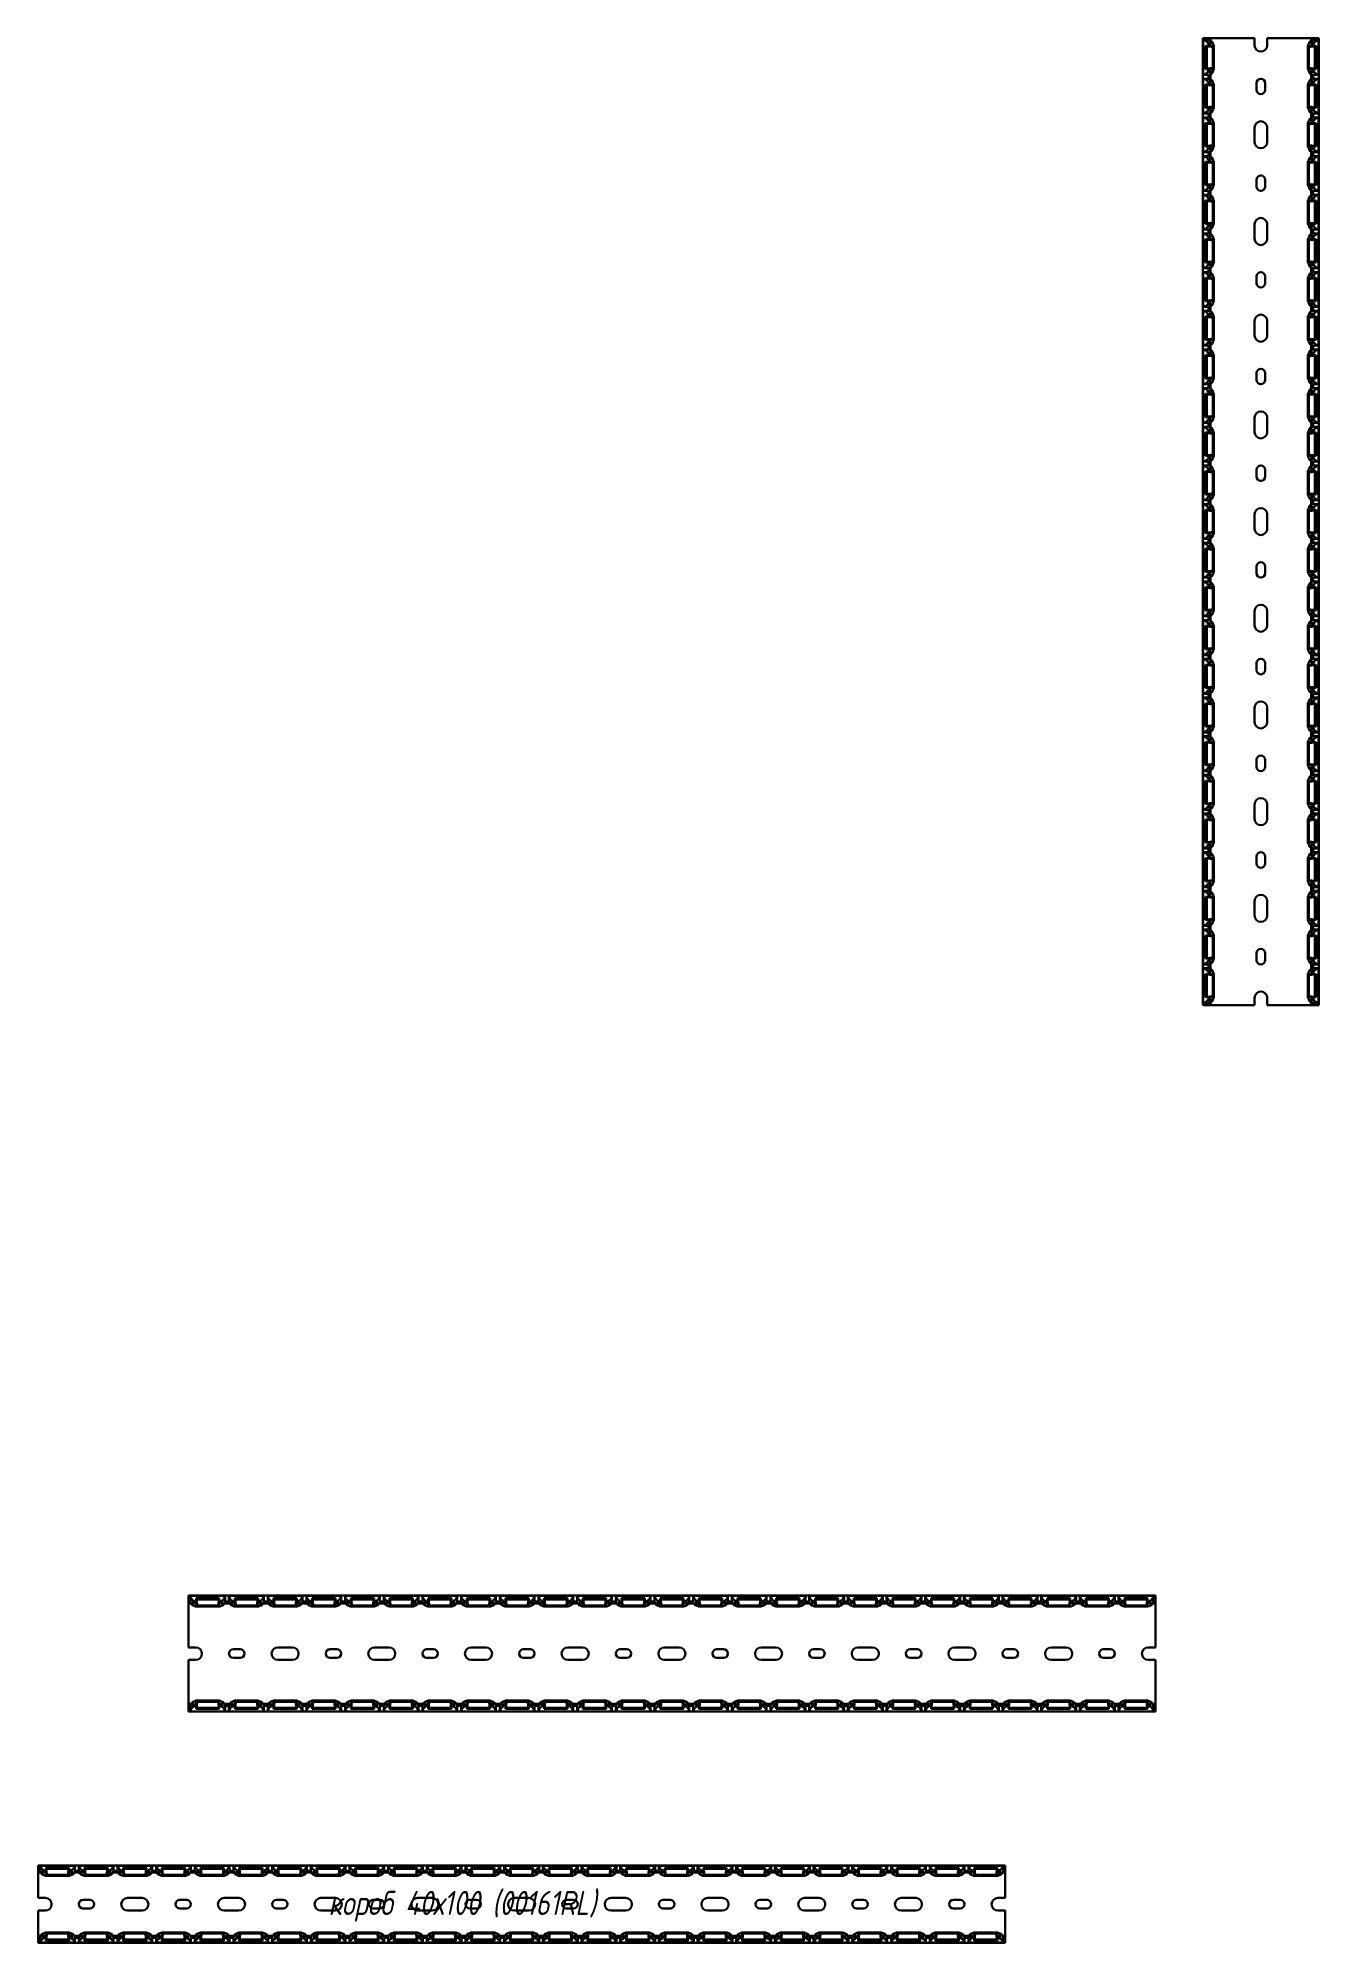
# Model space of a CAD drawing. Header units: millimetres. Extents: x -2573 to 2942, y -1220 to 2800.
# Drawn here: x 2280 to 2942, y 978 to 1963 of the extents above; entities that cross this region are included whole.
import ezdxf

# ---------------------------------------------------------------- set-up
doc = ezdxf.new("R2010")
doc.units = ezdxf.units.MM
doc.styles.add('textstyle12', font='isocpeui.ttf', dxfattribs={"width": 0.8})

msp = doc.modelspace()

# ---------------------------------------------------------------- texts
at = {"color": 1, "lineweight": 40, "style": 'textstyle12', "width": 0.8}
msp.add_text('короб 40х100 (00161RL)', height=12.5, dxfattribs=at).set_placement((2430.342, 992.09))

# ---------------------------------------------------------------- linework, layer by layer
at = {"linetype": 'Continuous', "lineweight": 30}
for p, q in [((2885.402, 1962.646), (2882.402, 1962.646)), ((2882.402, 1961.646), (2882.402, 1962.646)), ((2884.366, 1961.646), (2882.402, 1961.646)), ((2882.402, 1961.617), (2882.402, 1961.646)), ((2882.402, 1943.675), (2882.402, 1961.617)), ((2882.552, 1943.737), (2882.552, 1961.555)), ((2887.51, 1960.146), (2884.871, 1960.146)), ((2885.402, 1962.646), (2886.402, 1962.646)), ((2885.402, 1961.545), (2885.402, 1962.646)), ((2886.402, 1962.646), (2886.402, 1961.243)), ((2909.152, 1962.646), (2886.402, 1962.646)), ((2909.152, 1958.896), (2909.152, 1962.646)), ((2915.652, 1958.896), (2915.652, 1962.646)), ((2938.402, 1962.646), (2915.652, 1962.646)), ((2937.293, 1960.146), (2939.932, 1960.146)), ((2938.402, 1962.646), (2938.402, 1961.243)), ((2939.402, 1962.646), (2938.402, 1962.646)), ((2939.402, 1962.646), (2942.402, 1962.646)), ((2939.402, 1961.545), (2939.402, 1962.646)), ((2942.402, 1961.646), (2940.437, 1961.646)), ((2942.252, 1943.737), (2942.252, 1961.555)), ((2942.402, 1961.646), (2942.402, 1962.646)), ((2942.402, 1961.617), (2942.402, 1961.646)), ((2942.402, 1943.675), (2942.402, 1961.617)), ((2883.802, 1958.646), (2883.802, 1946.646)), ((2883.802, 1958.646), (2883.805, 1958.646)), ((2888.102, 1958.646), (2883.805, 1958.646)), ((2884.441, 1946.867), (2884.441, 1958.425)), ((2886.352, 1958.646), (2886.352, 1958.964)), ((2887.558, 1947.21), (2887.558, 1958.082)), ((2888.102, 1958.646), (2888.102, 1958.703)), ((2888.102, 1958.562), (2888.102, 1958.646)), ((2888.102, 1946.73), (2888.102, 1958.562)), ((2936.702, 1958.646), (2936.702, 1958.703)), ((2936.702, 1958.562), (2936.702, 1958.646)), ((2936.702, 1958.646), (2940.998, 1958.646)), ((2936.702, 1946.73), (2936.702, 1958.562)), ((2937.245, 1947.21), (2937.245, 1958.082)), ((2938.452, 1958.646), (2938.452, 1958.964)), ((2940.363, 1946.867), (2940.363, 1958.425)), ((2941.002, 1958.646), (2940.998, 1958.646)), ((2941.002, 1946.646), (2941.002, 1958.646)), ((2882.402, 1943.646), (2882.402, 1943.675)), ((2882.402, 1943.646), (2884.364, 1943.646)), ((2882.402, 1941.646), (2882.402, 1943.646)), ((2884.366, 1941.646), (2882.402, 1941.646)), ((2882.402, 1941.646), (2882.402, 1941.617)), ((2882.402, 1923.675), (2882.402, 1941.617)), ((2882.552, 1923.737), (2882.552, 1941.555)), ((2883.805, 1946.646), (2883.802, 1946.646)), ((2888.102, 1946.646), (2883.805, 1946.646)), ((2887.51, 1945.146), (2884.871, 1945.146)), ((2885.402, 1941.545), (2885.402, 1943.746)), ((2886.352, 1946.328), (2886.352, 1946.646)), ((2886.402, 1944.049), (2886.402, 1941.243)), ((2888.102, 1946.646), (2888.102, 1946.73)), ((2888.102, 1946.589), (2888.102, 1946.646)), ((2936.702, 1946.646), (2936.702, 1946.73)), ((2936.702, 1946.646), (2940.998, 1946.646)), ((2936.702, 1946.589), (2936.702, 1946.646)), ((2937.293, 1945.146), (2939.932, 1945.146)), ((2938.402, 1944.049), (2938.402, 1941.243)), ((2938.452, 1946.328), (2938.452, 1946.646)), ((2939.402, 1941.545), (2939.402, 1943.746)), ((2942.402, 1941.646), (2940.437, 1941.646)), ((2940.439, 1943.646), (2942.402, 1943.646)), ((2940.998, 1946.646), (2941.002, 1946.646)), ((2942.252, 1923.737), (2942.252, 1941.555)), ((2942.402, 1943.646), (2942.402, 1943.675)), ((2942.402, 1941.646), (2942.402, 1943.646)), ((2942.402, 1941.646), (2942.402, 1941.617)), ((2942.402, 1923.675), (2942.402, 1941.617)), ((2883.802, 1938.646), (2883.802, 1926.646)), ((2883.802, 1938.646), (2883.805, 1938.646)), ((2888.102, 1938.646), (2883.805, 1938.646)), ((2884.441, 1926.867), (2884.441, 1938.425)), ((2887.51, 1940.146), (2884.871, 1940.146)), ((2886.352, 1938.646), (2886.352, 1938.964)), ((2887.558, 1927.21), (2887.558, 1938.082)), ((2888.102, 1938.646), (2888.102, 1938.703)), ((2888.102, 1938.562), (2888.102, 1938.646)), ((2888.102, 1926.73), (2888.102, 1938.562)), ((2910.152, 1939.396), (2910.152, 1935.896)), ((2914.652, 1935.896), (2914.652, 1939.396)), ((2936.702, 1938.646), (2936.702, 1938.703)), ((2936.702, 1938.562), (2936.702, 1938.646)), ((2936.702, 1938.646), (2940.998, 1938.646)), ((2936.702, 1926.73), (2936.702, 1938.562)), ((2937.245, 1927.21), (2937.245, 1938.082)), ((2937.293, 1940.146), (2939.932, 1940.146)), ((2938.452, 1938.646), (2938.452, 1938.964)), ((2940.363, 1926.867), (2940.363, 1938.425)), ((2941.002, 1938.646), (2940.998, 1938.646)), ((2941.002, 1926.646), (2941.002, 1938.646)), ((2882.402, 1923.646), (2882.402, 1923.675)), ((2882.402, 1923.646), (2884.364, 1923.646)), ((2882.402, 1921.646), (2882.402, 1923.646)), ((2884.368, 1921.646), (2882.402, 1921.646)), ((2882.402, 1921.646), (2882.402, 1921.617)), ((2882.402, 1903.675), (2882.402, 1921.617)), ((2882.552, 1903.737), (2882.552, 1921.555)), ((2883.805, 1926.646), (2883.802, 1926.646)), ((2888.102, 1926.646), (2883.805, 1926.646)), ((2887.51, 1925.146), (2884.871, 1925.146)), ((2885.402, 1921.545), (2885.402, 1923.746)), ((2886.352, 1926.328), (2886.352, 1926.646)), ((2886.402, 1924.049), (2886.402, 1921.243)), ((2888.102, 1926.646), (2888.102, 1926.73)), ((2888.102, 1926.589), (2888.102, 1926.646)), ((2936.702, 1926.646), (2936.702, 1926.73)), ((2936.702, 1926.646), (2940.998, 1926.646)), ((2936.702, 1926.589), (2936.702, 1926.646)), ((2937.293, 1925.146), (2939.932, 1925.146)), ((2938.402, 1924.049), (2938.402, 1921.243)), ((2938.452, 1926.328), (2938.452, 1926.646)), ((2939.402, 1921.545), (2939.402, 1923.746)), ((2942.402, 1921.646), (2940.436, 1921.646)), ((2940.439, 1923.646), (2942.402, 1923.646)), ((2940.998, 1926.646), (2941.002, 1926.646)), ((2942.252, 1903.737), (2942.252, 1921.555)), ((2942.402, 1923.646), (2942.402, 1923.675)), ((2942.402, 1921.646), (2942.402, 1923.646)), ((2942.402, 1921.646), (2942.402, 1921.617)), ((2942.402, 1903.675), (2942.402, 1921.617)), ((2883.802, 1918.646), (2883.802, 1906.646)), ((2883.802, 1918.646), (2883.805, 1918.646)), ((2888.102, 1918.646), (2883.805, 1918.646)), ((2884.441, 1906.867), (2884.441, 1918.425)), ((2887.51, 1920.146), (2884.871, 1920.146)), ((2886.352, 1918.646), (2886.352, 1918.964)), ((2887.558, 1907.21), (2887.558, 1918.082)), ((2888.102, 1918.646), (2888.102, 1918.703)), ((2888.102, 1918.562), (2888.102, 1918.646)), ((2888.102, 1906.73), (2888.102, 1918.562)), ((2909.152, 1916.396), (2909.152, 1908.896)), ((2915.652, 1908.896), (2915.652, 1916.396)), ((2936.702, 1918.646), (2936.702, 1918.703)), ((2936.702, 1918.562), (2936.702, 1918.646)), ((2936.702, 1918.646), (2940.998, 1918.646)), ((2936.702, 1906.73), (2936.702, 1918.562)), ((2937.245, 1907.21), (2937.245, 1918.082)), ((2937.293, 1920.146), (2939.932, 1920.146)), ((2938.452, 1918.646), (2938.452, 1918.964)), ((2940.363, 1906.867), (2940.363, 1918.425)), ((2941.002, 1918.646), (2940.998, 1918.646)), ((2941.002, 1906.646), (2941.002, 1918.646)), ((2882.402, 1903.646), (2882.402, 1903.675)), ((2882.402, 1903.646), (2884.364, 1903.646)), ((2882.402, 1901.646), (2882.402, 1903.646)), ((2884.368, 1901.646), (2882.402, 1901.646)), ((2882.402, 1901.646), (2882.402, 1901.617)), ((2882.402, 1883.675), (2882.402, 1901.617)), ((2882.552, 1883.737), (2882.552, 1901.555)), ((2883.805, 1906.646), (2883.802, 1906.646)), ((2888.102, 1906.646), (2883.805, 1906.646)), ((2887.51, 1905.146), (2884.871, 1905.146)), ((2885.402, 1901.545), (2885.402, 1903.746)), ((2886.352, 1906.328), (2886.352, 1906.646)), ((2886.402, 1904.049), (2886.402, 1901.243)), ((2888.102, 1906.646), (2888.102, 1906.73)), ((2888.102, 1906.589), (2888.102, 1906.646)), ((2936.702, 1906.646), (2936.702, 1906.73)), ((2936.702, 1906.646), (2940.998, 1906.646)), ((2936.702, 1906.589), (2936.702, 1906.646)), ((2937.293, 1905.146), (2939.932, 1905.146)), ((2938.402, 1904.049), (2938.402, 1901.243)), ((2938.452, 1906.328), (2938.452, 1906.646)), ((2939.402, 1901.545), (2939.402, 1903.746)), ((2942.402, 1901.646), (2940.436, 1901.646)), ((2940.439, 1903.646), (2942.402, 1903.646)), ((2940.998, 1906.646), (2941.002, 1906.646)), ((2942.252, 1883.737), (2942.252, 1901.555)), ((2942.402, 1903.646), (2942.402, 1903.675)), ((2942.402, 1901.646), (2942.402, 1903.646)), ((2942.402, 1901.646), (2942.402, 1901.617)), ((2942.402, 1883.675), (2942.402, 1901.617)), ((2883.802, 1898.646), (2883.802, 1886.646)), ((2883.802, 1898.646), (2883.805, 1898.646)), ((2888.102, 1898.646), (2883.805, 1898.646)), ((2884.441, 1886.867), (2884.441, 1898.425)), ((2887.51, 1900.146), (2884.871, 1900.146)), ((2886.352, 1898.646), (2886.352, 1898.964)), ((2887.558, 1887.21), (2887.558, 1898.082)), ((2888.102, 1898.646), (2888.102, 1898.703)), ((2888.102, 1898.562), (2888.102, 1898.646)), ((2888.102, 1886.73), (2888.102, 1898.562)), ((2936.702, 1898.646), (2936.702, 1898.703)), ((2936.702, 1898.562), (2936.702, 1898.646)), ((2936.702, 1898.646), (2940.998, 1898.646)), ((2936.702, 1886.73), (2936.702, 1898.562)), ((2937.245, 1887.21), (2937.245, 1898.082)), ((2937.293, 1900.146), (2939.932, 1900.146)), ((2938.452, 1898.646), (2938.452, 1898.964)), ((2940.363, 1886.867), (2940.363, 1898.425)), ((2941.002, 1898.646), (2940.998, 1898.646)), ((2941.002, 1886.646), (2941.002, 1898.646)), ((2882.402, 1883.646), (2882.402, 1883.675)), ((2882.402, 1883.646), (2884.364, 1883.646)), ((2882.402, 1881.646), (2882.402, 1883.646)), ((2884.368, 1881.646), (2882.402, 1881.646)), ((2882.402, 1881.646), (2882.402, 1881.617)), ((2882.402, 1863.675), (2882.402, 1881.617)), ((2882.552, 1863.737), (2882.552, 1881.555)), ((2883.805, 1886.646), (2883.802, 1886.646)), ((2888.102, 1886.646), (2883.805, 1886.646)), ((2887.51, 1885.146), (2884.871, 1885.146)), ((2885.402, 1881.545), (2885.402, 1883.746)), ((2886.352, 1886.328), (2886.352, 1886.646)), ((2886.402, 1884.049), (2886.402, 1881.243)), ((2888.102, 1886.646), (2888.102, 1886.73)), ((2888.102, 1886.589), (2888.102, 1886.646)), ((2910.152, 1889.396), (2910.152, 1885.896)), ((2914.652, 1885.896), (2914.652, 1889.396)), ((2936.702, 1886.646), (2936.702, 1886.73)), ((2936.702, 1886.646), (2940.998, 1886.646)), ((2936.702, 1886.589), (2936.702, 1886.646)), ((2937.293, 1885.146), (2939.932, 1885.146)), ((2938.402, 1884.049), (2938.402, 1881.243)), ((2938.452, 1886.328), (2938.452, 1886.646)), ((2939.402, 1881.545), (2939.402, 1883.746)), ((2942.402, 1881.646), (2940.436, 1881.646)), ((2940.439, 1883.646), (2942.402, 1883.646)), ((2940.998, 1886.646), (2941.002, 1886.646)), ((2942.252, 1863.737), (2942.252, 1881.555)), ((2942.402, 1883.646), (2942.402, 1883.675)), ((2942.402, 1881.646), (2942.402, 1883.646)), ((2942.402, 1881.646), (2942.402, 1881.617)), ((2942.402, 1863.675), (2942.402, 1881.617)), ((2883.802, 1878.646), (2883.802, 1866.646)), ((2883.802, 1878.646), (2883.805, 1878.646)), ((2888.102, 1878.646), (2883.805, 1878.646)), ((2884.441, 1866.867), (2884.441, 1878.425)), ((2887.51, 1880.146), (2884.871, 1880.146)), ((2886.352, 1878.646), (2886.352, 1878.964)), ((2887.558, 1867.21), (2887.558, 1878.082)), ((2888.102, 1878.646), (2888.102, 1878.703)), ((2888.102, 1878.562), (2888.102, 1878.646)), ((2888.102, 1866.73), (2888.102, 1878.562)), ((2936.702, 1878.646), (2936.702, 1878.703)), ((2936.702, 1878.562), (2936.702, 1878.646)), ((2936.702, 1878.646), (2940.998, 1878.646)), ((2936.702, 1866.73), (2936.702, 1878.562)), ((2937.245, 1867.21), (2937.245, 1878.082)), ((2937.293, 1880.146), (2939.932, 1880.146)), ((2938.452, 1878.646), (2938.452, 1878.964)), ((2940.363, 1866.867), (2940.363, 1878.425)), ((2941.002, 1878.646), (2940.998, 1878.646)), ((2941.002, 1866.646), (2941.002, 1878.646)), ((2882.402, 1863.646), (2882.402, 1863.675)), ((2882.402, 1863.646), (2884.364, 1863.646)), ((2882.402, 1861.646), (2882.402, 1863.646)), ((2884.368, 1861.646), (2882.402, 1861.646)), ((2882.402, 1861.646), (2882.402, 1861.617)), ((2882.402, 1843.675), (2882.402, 1861.617)), ((2883.805, 1866.646), (2883.802, 1866.646)), ((2888.102, 1866.646), (2883.805, 1866.646)), ((2887.51, 1865.146), (2884.871, 1865.146)), ((2885.402, 1861.545), (2885.402, 1863.746)), ((2886.352, 1866.328), (2886.352, 1866.646)), ((2886.402, 1864.049), (2886.402, 1861.243)), ((2888.102, 1866.646), (2888.102, 1866.73)), ((2888.102, 1866.589), (2888.102, 1866.646)), ((2909.152, 1866.396), (2909.152, 1858.896)), ((2915.652, 1858.896), (2915.652, 1866.396)), ((2936.702, 1866.646), (2936.702, 1866.73)), ((2936.702, 1866.646), (2940.998, 1866.646)), ((2936.702, 1866.589), (2936.702, 1866.646)), ((2937.293, 1865.146), (2939.932, 1865.146)), ((2938.402, 1864.049), (2938.402, 1861.243)), ((2938.452, 1866.328), (2938.452, 1866.646)), ((2939.402, 1861.545), (2939.402, 1863.746)), ((2942.402, 1861.646), (2940.436, 1861.646)), ((2940.439, 1863.646), (2942.402, 1863.646)), ((2940.998, 1866.646), (2941.002, 1866.646)), ((2942.402, 1863.646), (2942.402, 1863.675)), ((2942.402, 1861.646), (2942.402, 1863.646)), ((2942.402, 1861.646), (2942.402, 1861.617)), ((2942.402, 1843.675), (2942.402, 1861.617)), ((2882.552, 1843.737), (2882.552, 1861.555)), ((2883.802, 1858.646), (2883.802, 1846.646)), ((2883.802, 1858.646), (2883.805, 1858.646)), ((2888.102, 1858.646), (2883.805, 1858.646)), ((2884.441, 1846.867), (2884.441, 1858.425)), ((2887.51, 1860.146), (2884.871, 1860.146)), ((2886.352, 1858.646), (2886.352, 1858.964)), ((2887.558, 1847.21), (2887.558, 1858.082)), ((2888.102, 1858.646), (2888.102, 1858.703)), ((2888.102, 1858.562), (2888.102, 1858.646)), ((2888.102, 1846.73), (2888.102, 1858.562)), ((2936.702, 1858.646), (2936.702, 1858.703)), ((2936.702, 1858.562), (2936.702, 1858.646)), ((2936.702, 1858.646), (2940.998, 1858.646)), ((2936.702, 1846.73), (2936.702, 1858.562)), ((2937.245, 1847.21), (2937.245, 1858.082)), ((2937.293, 1860.146), (2939.932, 1860.146)), ((2938.452, 1858.646), (2938.452, 1858.964)), ((2940.363, 1846.867), (2940.363, 1858.425)), ((2941.002, 1858.646), (2940.998, 1858.646)), ((2941.002, 1846.646), (2941.002, 1858.646)), ((2942.252, 1843.737), (2942.252, 1861.555)), ((2882.402, 1843.646), (2882.402, 1843.675)), ((2882.402, 1843.646), (2884.364, 1843.646)), ((2882.402, 1841.646), (2882.402, 1843.646)), ((2883.805, 1846.646), (2883.802, 1846.646)), ((2888.102, 1846.646), (2883.805, 1846.646)), ((2887.51, 1845.146), (2884.871, 1845.146)), ((2885.402, 1841.545), (2885.402, 1843.746)), ((2886.352, 1846.328), (2886.352, 1846.646)), ((2886.402, 1844.049), (2886.402, 1841.243)), ((2888.102, 1846.646), (2888.102, 1846.73)), ((2888.102, 1846.589), (2888.102, 1846.646)), ((2936.702, 1846.646), (2936.702, 1846.73)), ((2936.702, 1846.646), (2940.998, 1846.646)), ((2936.702, 1846.589), (2936.702, 1846.646)), ((2937.293, 1845.146), (2939.932, 1845.146)), ((2938.402, 1844.049), (2938.402, 1841.243)), ((2938.452, 1846.328), (2938.452, 1846.646)), ((2939.402, 1841.545), (2939.402, 1843.746)), ((2940.439, 1843.646), (2942.402, 1843.646)), ((2940.998, 1846.646), (2941.002, 1846.646)), ((2942.402, 1843.646), (2942.402, 1843.675)), ((2942.402, 1841.646), (2942.402, 1843.646)), ((2884.368, 1841.646), (2882.402, 1841.646)), ((2882.402, 1841.646), (2882.402, 1841.617)), ((2882.402, 1823.675), (2882.402, 1841.617)), ((2882.552, 1823.737), (2882.552, 1841.555)), ((2883.802, 1838.646), (2883.802, 1826.646)), ((2883.802, 1838.646), (2883.805, 1838.646)), ((2888.102, 1838.646), (2883.805, 1838.646)), ((2884.441, 1826.867), (2884.441, 1838.425)), ((2887.51, 1840.146), (2884.871, 1840.146)), ((2886.352, 1838.646), (2886.352, 1838.964)), ((2887.558, 1827.21), (2887.558, 1838.082)), ((2888.102, 1838.646), (2888.102, 1838.703)), ((2888.102, 1838.562), (2888.102, 1838.646)), ((2888.102, 1826.73), (2888.102, 1838.562)), ((2910.152, 1839.396), (2910.152, 1835.896)), ((2914.652, 1835.896), (2914.652, 1839.396)), ((2936.702, 1838.646), (2936.702, 1838.703)), ((2936.702, 1838.562), (2936.702, 1838.646)), ((2936.702, 1838.646), (2940.998, 1838.646)), ((2936.702, 1826.73), (2936.702, 1838.562)), ((2937.245, 1827.21), (2937.245, 1838.082)), ((2937.293, 1840.146), (2939.932, 1840.146)), ((2938.452, 1838.646), (2938.452, 1838.964)), ((2940.363, 1826.867), (2940.363, 1838.425)), ((2942.402, 1841.646), (2940.436, 1841.646)), ((2941.002, 1838.646), (2940.998, 1838.646)), ((2941.002, 1826.646), (2941.002, 1838.646)), ((2942.252, 1823.737), (2942.252, 1841.555)), ((2942.402, 1841.646), (2942.402, 1841.617)), ((2942.402, 1823.675), (2942.402, 1841.617)), ((2882.402, 1823.646), (2882.402, 1823.675)), ((2882.402, 1823.646), (2884.364, 1823.646)), ((2882.402, 1821.646), (2882.402, 1823.646)), ((2883.805, 1826.646), (2883.802, 1826.646)), ((2888.102, 1826.646), (2883.805, 1826.646)), ((2887.51, 1825.146), (2884.871, 1825.146)), ((2885.402, 1821.545), (2885.402, 1823.746)), ((2886.352, 1826.328), (2886.352, 1826.646)), ((2886.402, 1824.049), (2886.402, 1821.243)), ((2888.102, 1826.646), (2888.102, 1826.73)), ((2888.102, 1826.589), (2888.102, 1826.646)), ((2936.702, 1826.646), (2936.702, 1826.73)), ((2936.702, 1826.646), (2940.998, 1826.646)), ((2936.702, 1826.589), (2936.702, 1826.646)), ((2937.293, 1825.146), (2939.932, 1825.146)), ((2938.402, 1824.049), (2938.402, 1821.243)), ((2938.452, 1826.328), (2938.452, 1826.646)), ((2939.402, 1821.545), (2939.402, 1823.746)), ((2940.439, 1823.646), (2942.402, 1823.646)), ((2940.998, 1826.646), (2941.002, 1826.646)), ((2942.402, 1823.646), (2942.402, 1823.675)), ((2942.402, 1821.646), (2942.402, 1823.646)), ((2884.368, 1821.646), (2882.402, 1821.646)), ((2882.402, 1821.646), (2882.402, 1821.617)), ((2882.402, 1803.675), (2882.402, 1821.617)), ((2882.552, 1803.737), (2882.552, 1821.555)), ((2883.802, 1818.646), (2883.802, 1806.646)), ((2883.802, 1818.646), (2883.805, 1818.646)), ((2888.102, 1818.646), (2883.805, 1818.646)), ((2884.441, 1806.867), (2884.441, 1818.425)), ((2887.51, 1820.146), (2884.871, 1820.146)), ((2886.352, 1818.646), (2886.352, 1818.964)), ((2887.558, 1807.21), (2887.558, 1818.082)), ((2888.102, 1818.646), (2888.102, 1818.703)), ((2888.102, 1818.562), (2888.102, 1818.646)), ((2888.102, 1806.73), (2888.102, 1818.562)), ((2909.152, 1816.396), (2909.152, 1808.896)), ((2915.652, 1808.896), (2915.652, 1816.396)), ((2936.702, 1818.646), (2936.702, 1818.703)), ((2936.702, 1818.562), (2936.702, 1818.646)), ((2936.702, 1818.646), (2940.998, 1818.646)), ((2936.702, 1806.73), (2936.702, 1818.562)), ((2937.245, 1807.21), (2937.245, 1818.082)), ((2937.293, 1820.146), (2939.932, 1820.146)), ((2938.452, 1818.646), (2938.452, 1818.964)), ((2940.363, 1806.867), (2940.363, 1818.425)), ((2942.402, 1821.646), (2940.436, 1821.646)), ((2941.002, 1818.646), (2940.998, 1818.646)), ((2941.002, 1806.646), (2941.002, 1818.646)), ((2942.252, 1803.737), (2942.252, 1821.555)), ((2942.402, 1821.646), (2942.402, 1821.617)), ((2942.402, 1803.675), (2942.402, 1821.617)), ((2882.402, 1803.646), (2882.402, 1803.675)), ((2882.402, 1803.646), (2884.364, 1803.646)), ((2882.402, 1801.646), (2882.402, 1803.646)), ((2883.805, 1806.646), (2883.802, 1806.646)), ((2888.102, 1806.646), (2883.805, 1806.646)), ((2887.51, 1805.146), (2884.871, 1805.146)), ((2885.402, 1801.545), (2885.402, 1803.746)), ((2886.352, 1806.328), (2886.352, 1806.646)), ((2886.402, 1804.049), (2886.402, 1801.243)), ((2888.102, 1806.646), (2888.102, 1806.73)), ((2888.102, 1806.589), (2888.102, 1806.646)), ((2936.702, 1806.646), (2936.702, 1806.73)), ((2936.702, 1806.646), (2940.998, 1806.646)), ((2936.702, 1806.589), (2936.702, 1806.646)), ((2937.293, 1805.146), (2939.932, 1805.146)), ((2938.402, 1804.049), (2938.402, 1801.243)), ((2938.452, 1806.328), (2938.452, 1806.646)), ((2939.402, 1801.545), (2939.402, 1803.746)), ((2940.439, 1803.646), (2942.402, 1803.646)), ((2940.998, 1806.646), (2941.002, 1806.646)), ((2942.402, 1803.646), (2942.402, 1803.675)), ((2942.402, 1801.646), (2942.402, 1803.646)), ((2884.368, 1801.646), (2882.402, 1801.646)), ((2882.402, 1801.646), (2882.402, 1801.617)), ((2882.402, 1783.675), (2882.402, 1801.617)), ((2882.552, 1783.737), (2882.552, 1801.555)), ((2883.802, 1798.646), (2883.802, 1786.646)), ((2883.802, 1798.646), (2883.805, 1798.646)), ((2888.102, 1798.646), (2883.805, 1798.646)), ((2884.441, 1786.867), (2884.441, 1798.425)), ((2887.51, 1800.146), (2884.871, 1800.146)), ((2886.352, 1798.646), (2886.352, 1798.964)), ((2887.558, 1787.21), (2887.558, 1798.082)), ((2888.102, 1798.646), (2888.102, 1798.703)), ((2888.102, 1798.562), (2888.102, 1798.646)), ((2888.102, 1786.73), (2888.102, 1798.562)), ((2936.702, 1798.646), (2936.702, 1798.703)), ((2936.702, 1798.562), (2936.702, 1798.646)), ((2936.702, 1798.646), (2940.998, 1798.646)), ((2936.702, 1786.73), (2936.702, 1798.562)), ((2937.245, 1787.21), (2937.245, 1798.082)), ((2937.293, 1800.146), (2939.932, 1800.146)), ((2938.452, 1798.646), (2938.452, 1798.964)), ((2940.363, 1786.867), (2940.363, 1798.425)), ((2942.402, 1801.646), (2940.436, 1801.646)), ((2941.002, 1798.646), (2940.998, 1798.646)), ((2941.002, 1786.646), (2941.002, 1798.646)), ((2942.252, 1783.737), (2942.252, 1801.555)), ((2942.402, 1801.646), (2942.402, 1801.617)), ((2942.402, 1783.675), (2942.402, 1801.617)), ((2882.402, 1783.646), (2882.402, 1783.675)), ((2882.402, 1783.646), (2884.364, 1783.646)), ((2882.402, 1781.646), (2882.402, 1783.646)), ((2883.805, 1786.646), (2883.802, 1786.646)), ((2888.102, 1786.646), (2883.805, 1786.646)), ((2887.51, 1785.146), (2884.871, 1785.146)), ((2885.402, 1781.545), (2885.402, 1783.746)), ((2886.352, 1786.328), (2886.352, 1786.646)), ((2886.402, 1784.049), (2886.402, 1781.243)), ((2888.102, 1786.646), (2888.102, 1786.73)), ((2888.102, 1786.589), (2888.102, 1786.646)), ((2910.152, 1789.396), (2910.152, 1785.896)), ((2914.652, 1785.896), (2914.652, 1789.396)), ((2936.702, 1786.646), (2936.702, 1786.73)), ((2936.702, 1786.646), (2940.998, 1786.646)), ((2936.702, 1786.589), (2936.702, 1786.646)), ((2937.293, 1785.146), (2939.932, 1785.146)), ((2938.402, 1784.049), (2938.402, 1781.243)), ((2938.452, 1786.328), (2938.452, 1786.646)), ((2939.402, 1781.545), (2939.402, 1783.746)), ((2940.439, 1783.646), (2942.402, 1783.646)), ((2940.998, 1786.646), (2941.002, 1786.646)), ((2942.402, 1783.646), (2942.402, 1783.675)), ((2942.402, 1781.646), (2942.402, 1783.646)), ((2884.368, 1781.646), (2882.402, 1781.646)), ((2882.402, 1781.646), (2882.402, 1781.617)), ((2882.402, 1763.675), (2882.402, 1781.617)), ((2882.552, 1763.737), (2882.552, 1781.555)), ((2883.802, 1778.646), (2883.802, 1766.646)), ((2883.802, 1778.646), (2883.805, 1778.646)), ((2888.102, 1778.646), (2883.805, 1778.646)), ((2884.441, 1766.867), (2884.441, 1778.425)), ((2887.51, 1780.146), (2884.871, 1780.146)), ((2886.352, 1778.646), (2886.352, 1778.964)), ((2887.558, 1767.21), (2887.558, 1778.082)), ((2888.102, 1778.646), (2888.102, 1778.703)), ((2888.102, 1778.562), (2888.102, 1778.646)), ((2888.102, 1766.73), (2888.102, 1778.562)), ((2936.702, 1778.646), (2936.702, 1778.703)), ((2936.702, 1778.562), (2936.702, 1778.646)), ((2936.702, 1778.646), (2940.998, 1778.646)), ((2936.702, 1766.73), (2936.702, 1778.562)), ((2937.245, 1767.21), (2937.245, 1778.082)), ((2937.293, 1780.146), (2939.932, 1780.146)), ((2938.452, 1778.646), (2938.452, 1778.964)), ((2940.363, 1766.867), (2940.363, 1778.425)), ((2942.402, 1781.646), (2940.436, 1781.646)), ((2941.002, 1778.646), (2940.998, 1778.646)), ((2941.002, 1766.646), (2941.002, 1778.646)), ((2942.252, 1763.737), (2942.252, 1781.555)), ((2942.402, 1781.646), (2942.402, 1781.617)), ((2942.402, 1763.675), (2942.402, 1781.617)), ((2882.402, 1763.646), (2882.402, 1763.675)), ((2882.402, 1763.646), (2884.364, 1763.646)), ((2882.402, 1761.646), (2882.402, 1763.646)), ((2883.805, 1766.646), (2883.802, 1766.646)), ((2888.102, 1766.646), (2883.805, 1766.646)), ((2887.51, 1765.146), (2884.871, 1765.146)), ((2885.402, 1761.545), (2885.402, 1763.746)), ((2886.352, 1766.328), (2886.352, 1766.646)), ((2886.402, 1764.049), (2886.402, 1761.243)), ((2888.102, 1766.646), (2888.102, 1766.73)), ((2888.102, 1766.589), (2888.102, 1766.646)), ((2909.152, 1766.396), (2909.152, 1758.896)), ((2915.652, 1758.896), (2915.652, 1766.396)), ((2936.702, 1766.646), (2936.702, 1766.73)), ((2936.702, 1766.646), (2940.998, 1766.646)), ((2936.702, 1766.589), (2936.702, 1766.646)), ((2937.293, 1765.146), (2939.932, 1765.146)), ((2938.402, 1764.049), (2938.402, 1761.243)), ((2938.452, 1766.328), (2938.452, 1766.646)), ((2939.402, 1761.545), (2939.402, 1763.746)), ((2940.439, 1763.646), (2942.402, 1763.646)), ((2940.998, 1766.646), (2941.002, 1766.646)), ((2942.402, 1763.646), (2942.402, 1763.675)), ((2942.402, 1761.646), (2942.402, 1763.646)), ((2884.368, 1761.646), (2882.402, 1761.646)), ((2882.402, 1761.646), (2882.402, 1761.617)), ((2882.402, 1743.675), (2882.402, 1761.617)), ((2882.552, 1743.737), (2882.552, 1761.555)), ((2883.802, 1758.646), (2883.802, 1746.646)), ((2883.802, 1758.646), (2883.805, 1758.646)), ((2888.102, 1758.646), (2883.805, 1758.646)), ((2884.441, 1746.867), (2884.441, 1758.425)), ((2887.51, 1760.146), (2884.871, 1760.146)), ((2886.352, 1758.646), (2886.352, 1758.964)), ((2887.558, 1747.21), (2887.558, 1758.082)), ((2888.102, 1758.646), (2888.102, 1758.703)), ((2888.102, 1758.562), (2888.102, 1758.646)), ((2888.102, 1746.73), (2888.102, 1758.562)), ((2936.702, 1758.646), (2936.702, 1758.703)), ((2936.702, 1758.562), (2936.702, 1758.646)), ((2936.702, 1758.646), (2940.998, 1758.646)), ((2936.702, 1746.73), (2936.702, 1758.562)), ((2937.245, 1747.21), (2937.245, 1758.082)), ((2937.293, 1760.146), (2939.932, 1760.146)), ((2938.452, 1758.646), (2938.452, 1758.964)), ((2940.363, 1746.867), (2940.363, 1758.425)), ((2942.402, 1761.646), (2940.436, 1761.646)), ((2941.002, 1758.646), (2940.998, 1758.646)), ((2941.002, 1746.646), (2941.002, 1758.646)), ((2942.252, 1743.737), (2942.252, 1761.555)), ((2942.402, 1761.646), (2942.402, 1761.617)), ((2942.402, 1743.675), (2942.402, 1761.617)), ((2882.402, 1743.646), (2882.402, 1743.675)), ((2882.402, 1743.646), (2884.364, 1743.646)), ((2882.402, 1741.646), (2882.402, 1743.646)), ((2883.805, 1746.646), (2883.802, 1746.646)), ((2888.102, 1746.646), (2883.805, 1746.646)), ((2887.51, 1745.146), (2884.871, 1745.146)), ((2885.402, 1741.545), (2885.402, 1743.746)), ((2886.352, 1746.328), (2886.352, 1746.646)), ((2886.402, 1744.049), (2886.402, 1741.243)), ((2888.102, 1746.646), (2888.102, 1746.73)), ((2888.102, 1746.589), (2888.102, 1746.646)), ((2936.702, 1746.646), (2936.702, 1746.73)), ((2936.702, 1746.646), (2940.998, 1746.646)), ((2936.702, 1746.589), (2936.702, 1746.646)), ((2937.293, 1745.146), (2939.932, 1745.146)), ((2938.402, 1744.049), (2938.402, 1741.243)), ((2938.452, 1746.328), (2938.452, 1746.646)), ((2939.402, 1741.545), (2939.402, 1743.746)), ((2940.439, 1743.646), (2942.402, 1743.646)), ((2940.998, 1746.646), (2941.002, 1746.646)), ((2942.402, 1743.646), (2942.402, 1743.675)), ((2942.402, 1741.646), (2942.402, 1743.646)), ((2884.368, 1741.646), (2882.402, 1741.646)), ((2882.402, 1741.646), (2882.402, 1741.617)), ((2882.402, 1723.675), (2882.402, 1741.617)), ((2882.552, 1723.737), (2882.552, 1741.555)), ((2883.802, 1738.646), (2883.802, 1726.646)), ((2883.802, 1738.646), (2883.805, 1738.646)), ((2888.102, 1738.646), (2883.805, 1738.646)), ((2884.441, 1726.867), (2884.441, 1738.425)), ((2887.51, 1740.146), (2884.871, 1740.146)), ((2886.352, 1738.646), (2886.352, 1738.964)), ((2887.558, 1727.21), (2887.558, 1738.082)), ((2888.102, 1738.646), (2888.102, 1738.703)), ((2888.102, 1738.562), (2888.102, 1738.646)), ((2888.102, 1726.73), (2888.102, 1738.562)), ((2910.152, 1739.396), (2910.152, 1735.896)), ((2914.652, 1735.896), (2914.652, 1739.396)), ((2936.702, 1738.646), (2936.702, 1738.703)), ((2936.702, 1738.562), (2936.702, 1738.646)), ((2936.702, 1738.646), (2940.998, 1738.646)), ((2936.702, 1726.73), (2936.702, 1738.562)), ((2937.245, 1727.21), (2937.245, 1738.082)), ((2937.293, 1740.146), (2939.932, 1740.146)), ((2938.452, 1738.646), (2938.452, 1738.964)), ((2940.363, 1726.867), (2940.363, 1738.425)), ((2942.402, 1741.646), (2940.436, 1741.646)), ((2941.002, 1738.646), (2940.998, 1738.646)), ((2941.002, 1726.646), (2941.002, 1738.646)), ((2942.252, 1723.737), (2942.252, 1741.555)), ((2942.402, 1741.646), (2942.402, 1741.617)), ((2942.402, 1723.675), (2942.402, 1741.617)), ((2883.805, 1726.646), (2883.802, 1726.646)), ((2888.102, 1726.646), (2883.805, 1726.646)), ((2887.51, 1725.146), (2884.871, 1725.146)), ((2885.402, 1721.545), (2885.402, 1723.746)), ((2886.352, 1726.328), (2886.352, 1726.646)), ((2886.402, 1724.049), (2886.402, 1721.243)), ((2888.102, 1726.646), (2888.102, 1726.73)), ((2888.102, 1726.589), (2888.102, 1726.646)), ((2936.702, 1726.646), (2936.702, 1726.73)), ((2936.702, 1726.646), (2940.998, 1726.646)), ((2936.702, 1726.589), (2936.702, 1726.646)), ((2937.293, 1725.146), (2939.932, 1725.146)), ((2938.402, 1724.049), (2938.402, 1721.243)), ((2938.452, 1726.328), (2938.452, 1726.646)), ((2939.402, 1721.545), (2939.402, 1723.746)), ((2940.998, 1726.646), (2941.002, 1726.646)), ((2882.402, 1723.646), (2882.402, 1723.675)), ((2882.402, 1723.646), (2884.364, 1723.646)), ((2882.402, 1721.646), (2882.402, 1723.646)), ((2884.368, 1721.646), (2882.402, 1721.646)), ((2882.402, 1721.646), (2882.402, 1721.617)), ((2882.402, 1703.675), (2882.402, 1721.617)), ((2882.552, 1703.737), (2882.552, 1721.555)), ((2883.802, 1718.646), (2883.802, 1706.646)), ((2883.802, 1718.646), (2883.805, 1718.646)), ((2888.102, 1718.646), (2883.805, 1718.646)), ((2884.441, 1706.867), (2884.441, 1718.425)), ((2887.51, 1720.146), (2884.871, 1720.146)), ((2886.352, 1718.646), (2886.352, 1718.964)), ((2887.558, 1707.21), (2887.558, 1718.082)), ((2888.102, 1718.646), (2888.102, 1718.703)), ((2888.102, 1718.562), (2888.102, 1718.646)), ((2888.102, 1706.73), (2888.102, 1718.562)), ((2909.152, 1716.396), (2909.152, 1708.896)), ((2915.652, 1708.896), (2915.652, 1716.396)), ((2936.702, 1718.646), (2936.702, 1718.703)), ((2936.702, 1718.562), (2936.702, 1718.646)), ((2936.702, 1718.646), (2940.998, 1718.646)), ((2936.702, 1706.73), (2936.702, 1718.562)), ((2937.245, 1707.21), (2937.245, 1718.082)), ((2937.293, 1720.146), (2939.932, 1720.146)), ((2938.452, 1718.646), (2938.452, 1718.964)), ((2940.363, 1706.867), (2940.363, 1718.425)), ((2942.402, 1721.646), (2940.436, 1721.646)), ((2940.439, 1723.646), (2942.402, 1723.646)), ((2941.002, 1718.646), (2940.998, 1718.646)), ((2941.002, 1706.646), (2941.002, 1718.646)), ((2942.252, 1703.737), (2942.252, 1721.555)), ((2942.402, 1723.646), (2942.402, 1723.675)), ((2942.402, 1721.646), (2942.402, 1723.646)), ((2942.402, 1721.646), (2942.402, 1721.617)), ((2942.402, 1703.675), (2942.402, 1721.617)), ((2883.805, 1706.646), (2883.802, 1706.646)), ((2888.102, 1706.646), (2883.805, 1706.646)), ((2887.51, 1705.146), (2884.871, 1705.146)), ((2886.352, 1706.328), (2886.352, 1706.646)), ((2886.402, 1704.049), (2886.402, 1701.243)), ((2888.102, 1706.646), (2888.102, 1706.73)), ((2888.102, 1706.589), (2888.102, 1706.646)), ((2936.702, 1706.646), (2936.702, 1706.73)), ((2936.702, 1706.646), (2940.998, 1706.646)), ((2936.702, 1706.589), (2936.702, 1706.646)), ((2937.293, 1705.146), (2939.932, 1705.146)), ((2938.402, 1704.049), (2938.402, 1701.243)), ((2938.452, 1706.328), (2938.452, 1706.646)), ((2940.998, 1706.646), (2941.002, 1706.646)), ((2882.402, 1703.646), (2882.402, 1703.675)), ((2882.402, 1703.646), (2884.364, 1703.646)), ((2882.402, 1701.646), (2882.402, 1703.646)), ((2884.368, 1701.646), (2882.402, 1701.646)), ((2882.402, 1701.646), (2882.402, 1701.617)), ((2882.402, 1683.675), (2882.402, 1701.617)), ((2882.552, 1683.737), (2882.552, 1701.555)), ((2883.802, 1698.646), (2883.802, 1686.646)), ((2883.802, 1698.646), (2883.805, 1698.646)), ((2888.102, 1698.646), (2883.805, 1698.646)), ((2884.441, 1686.867), (2884.441, 1698.425)), ((2887.51, 1700.146), (2884.871, 1700.146)), ((2885.402, 1701.545), (2885.402, 1703.746)), ((2886.352, 1698.646), (2886.352, 1698.964)), ((2887.558, 1687.21), (2887.558, 1698.082)), ((2888.102, 1698.646), (2888.102, 1698.703)), ((2888.102, 1698.562), (2888.102, 1698.646)), ((2888.102, 1686.73), (2888.102, 1698.562)), ((2936.702, 1698.646), (2936.702, 1698.703)), ((2936.702, 1698.562), (2936.702, 1698.646)), ((2936.702, 1698.646), (2940.998, 1698.646)), ((2936.702, 1686.73), (2936.702, 1698.562)), ((2937.245, 1687.21), (2937.245, 1698.082)), ((2937.293, 1700.146), (2939.932, 1700.146)), ((2938.452, 1698.646), (2938.452, 1698.964)), ((2939.402, 1701.545), (2939.402, 1703.746)), ((2940.363, 1686.867), (2940.363, 1698.425)), ((2942.402, 1701.646), (2940.436, 1701.646)), ((2940.439, 1703.646), (2942.402, 1703.646)), ((2941.002, 1698.646), (2940.998, 1698.646)), ((2941.002, 1686.646), (2941.002, 1698.646)), ((2942.252, 1683.737), (2942.252, 1701.555)), ((2942.402, 1703.646), (2942.402, 1703.675)), ((2942.402, 1701.646), (2942.402, 1703.646)), ((2942.402, 1701.646), (2942.402, 1701.617)), ((2942.402, 1683.675), (2942.402, 1701.617)), ((2883.805, 1686.646), (2883.802, 1686.646)), ((2888.102, 1686.646), (2883.805, 1686.646)), ((2887.51, 1685.146), (2884.871, 1685.146)), ((2886.352, 1686.328), (2886.352, 1686.646)), ((2888.102, 1686.646), (2888.102, 1686.73)), ((2888.102, 1686.589), (2888.102, 1686.646)), ((2910.152, 1689.396), (2910.152, 1685.896)), ((2914.652, 1685.896), (2914.652, 1689.396)), ((2936.702, 1686.646), (2936.702, 1686.73)), ((2936.702, 1686.646), (2940.998, 1686.646)), ((2936.702, 1686.589), (2936.702, 1686.646)), ((2937.293, 1685.146), (2939.932, 1685.146)), ((2938.452, 1686.328), (2938.452, 1686.646)), ((2940.998, 1686.646), (2941.002, 1686.646)), ((2882.402, 1683.646), (2882.402, 1683.675)), ((2882.402, 1683.646), (2884.364, 1683.646)), ((2882.402, 1681.646), (2882.402, 1683.646)), ((2884.368, 1681.646), (2882.402, 1681.646)), ((2882.402, 1681.646), (2882.402, 1681.617)), ((2882.402, 1663.675), (2882.402, 1681.617)), ((2882.552, 1663.737), (2882.552, 1681.555)), ((2883.802, 1678.646), (2883.802, 1666.646)), ((2883.802, 1678.646), (2883.805, 1678.646)), ((2888.102, 1678.646), (2883.805, 1678.646)), ((2884.441, 1666.867), (2884.441, 1678.425)), ((2887.51, 1680.146), (2884.871, 1680.146)), ((2885.402, 1681.545), (2885.402, 1683.746)), ((2886.352, 1678.646), (2886.352, 1678.964)), ((2886.402, 1684.049), (2886.402, 1681.243)), ((2887.558, 1667.21), (2887.558, 1678.082)), ((2888.102, 1678.646), (2888.102, 1678.703)), ((2888.102, 1678.562), (2888.102, 1678.646)), ((2888.102, 1666.73), (2888.102, 1678.562)), ((2936.702, 1678.646), (2936.702, 1678.703)), ((2936.702, 1678.562), (2936.702, 1678.646)), ((2936.702, 1678.646), (2940.998, 1678.646)), ((2936.702, 1666.73), (2936.702, 1678.562)), ((2937.245, 1667.21), (2937.245, 1678.082)), ((2937.293, 1680.146), (2939.932, 1680.146)), ((2938.402, 1684.049), (2938.402, 1681.243)), ((2938.452, 1678.646), (2938.452, 1678.964)), ((2939.402, 1681.545), (2939.402, 1683.746)), ((2940.363, 1666.867), (2940.363, 1678.425)), ((2942.402, 1681.646), (2940.436, 1681.646)), ((2940.439, 1683.646), (2942.402, 1683.646)), ((2941.002, 1678.646), (2940.998, 1678.646)), ((2941.002, 1666.646), (2941.002, 1678.646)), ((2942.252, 1663.737), (2942.252, 1681.555)), ((2942.402, 1683.646), (2942.402, 1683.675)), ((2942.402, 1681.646), (2942.402, 1683.646)), ((2942.402, 1681.646), (2942.402, 1681.617)), ((2942.402, 1663.675), (2942.402, 1681.617)), ((2883.805, 1666.646), (2883.802, 1666.646)), ((2888.102, 1666.646), (2883.805, 1666.646)), ((2887.51, 1665.146), (2884.871, 1665.146)), ((2886.352, 1666.328), (2886.352, 1666.646)), ((2888.102, 1666.646), (2888.102, 1666.73)), ((2888.102, 1666.589), (2888.102, 1666.646)), ((2909.152, 1666.396), (2909.152, 1658.896)), ((2915.652, 1658.896), (2915.652, 1666.396)), ((2936.702, 1666.646), (2936.702, 1666.73)), ((2936.702, 1666.646), (2940.998, 1666.646)), ((2936.702, 1666.589), (2936.702, 1666.646)), ((2937.293, 1665.146), (2939.932, 1665.146)), ((2938.452, 1666.328), (2938.452, 1666.646)), ((2940.998, 1666.646), (2941.002, 1666.646)), ((2882.402, 1663.646), (2882.402, 1663.675)), ((2882.402, 1663.646), (2884.364, 1663.646)), ((2882.402, 1661.646), (2882.402, 1663.646)), ((2884.368, 1661.646), (2882.402, 1661.646)), ((2882.402, 1661.646), (2882.402, 1661.617)), ((2882.402, 1643.675), (2882.402, 1661.617)), ((2882.552, 1643.737), (2882.552, 1661.555)), ((2883.802, 1658.646), (2883.802, 1646.646)), ((2883.802, 1658.646), (2883.805, 1658.646)), ((2888.102, 1658.646), (2883.805, 1658.646)), ((2884.441, 1646.867), (2884.441, 1658.425)), ((2887.51, 1660.146), (2884.871, 1660.146)), ((2885.402, 1661.545), (2885.402, 1663.746)), ((2886.352, 1658.646), (2886.352, 1658.964)), ((2886.402, 1664.049), (2886.402, 1661.243)), ((2887.558, 1647.21), (2887.558, 1658.082)), ((2888.102, 1658.646), (2888.102, 1658.703)), ((2888.102, 1658.562), (2888.102, 1658.646)), ((2888.102, 1646.73), (2888.102, 1658.562)), ((2936.702, 1658.646), (2936.702, 1658.703)), ((2936.702, 1658.562), (2936.702, 1658.646)), ((2936.702, 1658.646), (2940.998, 1658.646)), ((2936.702, 1646.73), (2936.702, 1658.562)), ((2937.245, 1647.21), (2937.245, 1658.082)), ((2937.293, 1660.146), (2939.932, 1660.146)), ((2938.402, 1664.049), (2938.402, 1661.243)), ((2938.452, 1658.646), (2938.452, 1658.964)), ((2939.402, 1661.545), (2939.402, 1663.746)), ((2940.363, 1646.867), (2940.363, 1658.425)), ((2942.402, 1661.646), (2940.436, 1661.646)), ((2940.439, 1663.646), (2942.402, 1663.646)), ((2941.002, 1658.646), (2940.998, 1658.646)), ((2941.002, 1646.646), (2941.002, 1658.646)), ((2942.252, 1643.737), (2942.252, 1661.555)), ((2942.402, 1663.646), (2942.402, 1663.675)), ((2942.402, 1661.646), (2942.402, 1663.646)), ((2942.402, 1661.646), (2942.402, 1661.617)), ((2942.402, 1643.675), (2942.402, 1661.617)), ((2883.805, 1646.646), (2883.802, 1646.646)), ((2888.102, 1646.646), (2883.805, 1646.646)), ((2887.51, 1645.146), (2884.871, 1645.146)), ((2886.352, 1646.328), (2886.352, 1646.646)), ((2888.102, 1646.646), (2888.102, 1646.73)), ((2888.102, 1646.589), (2888.102, 1646.646)), ((2936.702, 1646.646), (2936.702, 1646.73)), ((2936.702, 1646.646), (2940.998, 1646.646)), ((2936.702, 1646.589), (2936.702, 1646.646)), ((2937.293, 1645.146), (2939.932, 1645.146)), ((2938.452, 1646.328), (2938.452, 1646.646)), ((2940.998, 1646.646), (2941.002, 1646.646)), ((2882.402, 1643.646), (2882.402, 1643.675)), ((2882.402, 1643.646), (2884.364, 1643.646)), ((2882.402, 1641.646), (2882.402, 1643.646)), ((2884.368, 1641.646), (2882.402, 1641.646)), ((2882.402, 1641.646), (2882.402, 1641.617)), ((2882.402, 1623.675), (2882.402, 1641.617)), ((2882.552, 1623.737), (2882.552, 1641.555)), ((2883.802, 1638.646), (2883.802, 1626.646)), ((2883.802, 1638.646), (2883.805, 1638.646)), ((2888.102, 1638.646), (2883.805, 1638.646)), ((2884.441, 1626.867), (2884.441, 1638.425)), ((2887.51, 1640.146), (2884.871, 1640.146)), ((2885.402, 1641.545), (2885.402, 1643.746)), ((2886.352, 1638.646), (2886.352, 1638.964)), ((2886.402, 1644.049), (2886.402, 1641.243)), ((2887.558, 1627.21), (2887.558, 1638.082)), ((2888.102, 1638.646), (2888.102, 1638.703)), ((2888.102, 1638.562), (2888.102, 1638.646)), ((2888.102, 1626.73), (2888.102, 1638.562)), ((2910.152, 1639.396), (2910.152, 1635.896)), ((2914.652, 1635.896), (2914.652, 1639.396)), ((2936.702, 1638.646), (2936.702, 1638.703)), ((2936.702, 1638.562), (2936.702, 1638.646)), ((2936.702, 1638.646), (2940.998, 1638.646)), ((2936.702, 1626.73), (2936.702, 1638.562)), ((2937.245, 1627.21), (2937.245, 1638.082)), ((2937.293, 1640.146), (2939.932, 1640.146)), ((2938.402, 1644.049), (2938.402, 1641.243)), ((2938.452, 1638.646), (2938.452, 1638.964)), ((2939.402, 1641.545), (2939.402, 1643.746)), ((2940.363, 1626.867), (2940.363, 1638.425)), ((2942.402, 1641.646), (2940.436, 1641.646)), ((2940.439, 1643.646), (2942.402, 1643.646)), ((2941.002, 1638.646), (2940.998, 1638.646)), ((2941.002, 1626.646), (2941.002, 1638.646)), ((2942.252, 1623.737), (2942.252, 1641.555)), ((2942.402, 1643.646), (2942.402, 1643.675)), ((2942.402, 1641.646), (2942.402, 1643.646)), ((2942.402, 1641.646), (2942.402, 1641.617)), ((2942.402, 1623.675), (2942.402, 1641.617)), ((2883.805, 1626.646), (2883.802, 1626.646)), ((2888.102, 1626.646), (2883.805, 1626.646)), ((2886.352, 1626.328), (2886.352, 1626.646)), ((2888.102, 1626.646), (2888.102, 1626.73)), ((2888.102, 1626.589), (2888.102, 1626.646)), ((2936.702, 1626.646), (2936.702, 1626.73)), ((2936.702, 1626.646), (2940.998, 1626.646)), ((2936.702, 1626.589), (2936.702, 1626.646)), ((2938.452, 1626.328), (2938.452, 1626.646)), ((2940.998, 1626.646), (2941.002, 1626.646)), ((2882.402, 1623.646), (2882.402, 1623.675)), ((2882.402, 1623.646), (2884.364, 1623.646)), ((2882.402, 1621.646), (2882.402, 1623.646)), ((2884.368, 1621.646), (2882.402, 1621.646)), ((2882.402, 1621.646), (2882.402, 1621.617)), ((2882.402, 1603.675), (2882.402, 1621.617)), ((2882.552, 1603.737), (2882.552, 1621.555)), ((2883.802, 1618.646), (2883.802, 1606.646)), ((2883.802, 1618.646), (2883.805, 1618.646)), ((2888.102, 1618.646), (2883.805, 1618.646)), ((2884.441, 1606.867), (2884.441, 1618.425)), ((2887.51, 1625.146), (2884.871, 1625.146)), ((2887.51, 1620.146), (2884.871, 1620.146)), ((2885.402, 1621.545), (2885.402, 1623.746)), ((2886.352, 1618.646), (2886.352, 1618.964)), ((2886.402, 1624.049), (2886.402, 1621.243)), ((2887.558, 1607.21), (2887.558, 1618.082)), ((2888.102, 1618.646), (2888.102, 1618.703)), ((2888.102, 1618.562), (2888.102, 1618.646)), ((2888.102, 1606.73), (2888.102, 1618.562)), ((2909.152, 1616.396), (2909.152, 1608.896)), ((2915.652, 1608.896), (2915.652, 1616.396)), ((2936.702, 1618.646), (2936.702, 1618.703)), ((2936.702, 1618.562), (2936.702, 1618.646)), ((2936.702, 1618.646), (2940.998, 1618.646)), ((2936.702, 1606.73), (2936.702, 1618.562)), ((2937.245, 1607.21), (2937.245, 1618.082)), ((2937.293, 1625.146), (2939.932, 1625.146)), ((2937.293, 1620.146), (2939.932, 1620.146)), ((2938.402, 1624.049), (2938.402, 1621.243)), ((2938.452, 1618.646), (2938.452, 1618.964)), ((2939.402, 1621.545), (2939.402, 1623.746)), ((2940.363, 1606.867), (2940.363, 1618.425)), ((2942.402, 1621.646), (2940.436, 1621.646)), ((2940.439, 1623.646), (2942.402, 1623.646)), ((2941.002, 1618.646), (2940.998, 1618.646)), ((2941.002, 1606.646), (2941.002, 1618.646)), ((2942.252, 1603.737), (2942.252, 1621.555)), ((2942.402, 1623.646), (2942.402, 1623.675)), ((2942.402, 1621.646), (2942.402, 1623.646)), ((2942.402, 1621.646), (2942.402, 1621.617)), ((2942.402, 1603.675), (2942.402, 1621.617)), ((2883.805, 1606.646), (2883.802, 1606.646)), ((2888.102, 1606.646), (2883.805, 1606.646)), ((2886.352, 1606.328), (2886.352, 1606.646)), ((2888.102, 1606.646), (2888.102, 1606.73)), ((2888.102, 1606.589), (2888.102, 1606.646)), ((2936.702, 1606.646), (2936.702, 1606.73)), ((2936.702, 1606.646), (2940.998, 1606.646)), ((2936.702, 1606.589), (2936.702, 1606.646)), ((2938.452, 1606.328), (2938.452, 1606.646)), ((2940.998, 1606.646), (2941.002, 1606.646)), ((2882.402, 1603.646), (2882.402, 1603.675)), ((2882.402, 1603.646), (2884.364, 1603.646)), ((2882.402, 1601.646), (2882.402, 1603.646)), ((2884.368, 1601.646), (2882.402, 1601.646)), ((2882.402, 1601.646), (2882.402, 1601.617)), ((2882.402, 1583.675), (2882.402, 1601.617)), ((2882.552, 1583.737), (2882.552, 1601.555)), ((2883.802, 1598.646), (2883.802, 1586.646)), ((2883.802, 1598.646), (2883.805, 1598.646)), ((2888.102, 1598.646), (2883.805, 1598.646)), ((2884.441, 1586.867), (2884.441, 1598.425)), ((2887.51, 1605.146), (2884.871, 1605.146)), ((2887.51, 1600.146), (2884.871, 1600.146)), ((2885.402, 1601.545), (2885.402, 1603.746)), ((2886.352, 1598.646), (2886.352, 1598.964)), ((2886.402, 1604.049), (2886.402, 1601.243)), ((2887.558, 1587.21), (2887.558, 1598.082)), ((2888.102, 1598.646), (2888.102, 1598.703)), ((2888.102, 1598.562), (2888.102, 1598.646)), ((2888.102, 1586.73), (2888.102, 1598.562)), ((2936.702, 1598.646), (2936.702, 1598.703)), ((2936.702, 1598.562), (2936.702, 1598.646)), ((2936.702, 1598.646), (2940.998, 1598.646)), ((2936.702, 1586.73), (2936.702, 1598.562)), ((2937.245, 1587.21), (2937.245, 1598.082)), ((2937.293, 1605.146), (2939.932, 1605.146)), ((2937.293, 1600.146), (2939.932, 1600.146)), ((2938.402, 1604.049), (2938.402, 1601.243)), ((2938.452, 1598.646), (2938.452, 1598.964)), ((2939.402, 1601.545), (2939.402, 1603.746)), ((2940.363, 1586.867), (2940.363, 1598.425)), ((2942.402, 1601.646), (2940.436, 1601.646)), ((2940.439, 1603.646), (2942.402, 1603.646)), ((2941.002, 1598.646), (2940.998, 1598.646)), ((2941.002, 1586.646), (2941.002, 1598.646)), ((2942.252, 1583.737), (2942.252, 1601.555)), ((2942.402, 1603.646), (2942.402, 1603.675)), ((2942.402, 1601.646), (2942.402, 1603.646)), ((2942.402, 1601.646), (2942.402, 1601.617)), ((2942.402, 1583.675), (2942.402, 1601.617)), ((2883.805, 1586.646), (2883.802, 1586.646)), ((2888.102, 1586.646), (2883.805, 1586.646)), ((2886.352, 1586.328), (2886.352, 1586.646)), ((2888.102, 1586.646), (2888.102, 1586.73)), ((2888.102, 1586.589), (2888.102, 1586.646)), ((2910.152, 1589.396), (2910.152, 1585.896)), ((2914.652, 1585.896), (2914.652, 1589.396)), ((2936.702, 1586.646), (2936.702, 1586.73)), ((2936.702, 1586.646), (2940.998, 1586.646)), ((2936.702, 1586.589), (2936.702, 1586.646)), ((2938.452, 1586.328), (2938.452, 1586.646)), ((2940.998, 1586.646), (2941.002, 1586.646)), ((2882.402, 1583.646), (2882.402, 1583.675)), ((2882.402, 1583.646), (2884.364, 1583.646)), ((2882.402, 1581.646), (2882.402, 1583.646)), ((2884.368, 1581.646), (2882.402, 1581.646)), ((2882.402, 1581.646), (2882.402, 1581.617)), ((2882.402, 1563.675), (2882.402, 1581.617)), ((2882.552, 1563.737), (2882.552, 1581.555)), ((2883.802, 1578.646), (2883.802, 1566.646)), ((2883.802, 1578.646), (2883.805, 1578.646)), ((2888.102, 1578.646), (2883.805, 1578.646)), ((2884.441, 1566.867), (2884.441, 1578.425)), ((2887.51, 1585.146), (2884.871, 1585.146)), ((2887.51, 1580.146), (2884.871, 1580.146)), ((2885.402, 1581.545), (2885.402, 1583.746)), ((2886.352, 1578.646), (2886.352, 1578.964)), ((2886.402, 1584.049), (2886.402, 1581.243)), ((2887.558, 1567.21), (2887.558, 1578.082)), ((2888.102, 1578.646), (2888.102, 1578.703)), ((2888.102, 1578.562), (2888.102, 1578.646)), ((2888.102, 1566.73), (2888.102, 1578.562)), ((2936.702, 1578.646), (2936.702, 1578.703)), ((2936.702, 1578.562), (2936.702, 1578.646)), ((2936.702, 1578.646), (2940.998, 1578.646)), ((2936.702, 1566.73), (2936.702, 1578.562)), ((2937.245, 1567.21), (2937.245, 1578.082)), ((2937.293, 1585.146), (2939.932, 1585.146)), ((2937.293, 1580.146), (2939.932, 1580.146)), ((2938.402, 1584.049), (2938.402, 1581.243)), ((2938.452, 1578.646), (2938.452, 1578.964)), ((2939.402, 1581.545), (2939.402, 1583.746)), ((2940.363, 1566.867), (2940.363, 1578.425)), ((2942.402, 1581.646), (2940.436, 1581.646)), ((2940.439, 1583.646), (2942.402, 1583.646)), ((2941.002, 1578.646), (2940.998, 1578.646)), ((2941.002, 1566.646), (2941.002, 1578.646)), ((2942.252, 1563.737), (2942.252, 1581.555)), ((2942.402, 1583.646), (2942.402, 1583.675)), ((2942.402, 1581.646), (2942.402, 1583.646)), ((2942.402, 1581.646), (2942.402, 1581.617)), ((2942.402, 1563.675), (2942.402, 1581.617)), ((2883.805, 1566.646), (2883.802, 1566.646)), ((2888.102, 1566.646), (2883.805, 1566.646)), ((2886.352, 1566.328), (2886.352, 1566.646)), ((2888.102, 1566.646), (2888.102, 1566.73)), ((2888.102, 1566.589), (2888.102, 1566.646)), ((2909.152, 1566.396), (2909.152, 1558.896)), ((2915.652, 1558.896), (2915.652, 1566.396)), ((2936.702, 1566.646), (2936.702, 1566.73)), ((2936.702, 1566.646), (2940.998, 1566.646)), ((2936.702, 1566.589), (2936.702, 1566.646)), ((2938.452, 1566.328), (2938.452, 1566.646)), ((2940.998, 1566.646), (2941.002, 1566.646)), ((2882.402, 1563.646), (2882.402, 1563.675)), ((2882.402, 1563.646), (2884.364, 1563.646)), ((2882.402, 1561.646), (2882.402, 1563.646)), ((2884.368, 1561.646), (2882.402, 1561.646)), ((2882.402, 1561.646), (2882.402, 1561.617)), ((2882.402, 1543.675), (2882.402, 1561.617)), ((2882.552, 1543.737), (2882.552, 1561.555)), ((2883.802, 1558.646), (2883.802, 1546.646)), ((2883.802, 1558.646), (2883.805, 1558.646)), ((2888.102, 1558.646), (2883.805, 1558.646)), ((2884.441, 1546.867), (2884.441, 1558.425)), ((2887.51, 1565.146), (2884.871, 1565.146)), ((2887.51, 1560.146), (2884.871, 1560.146)), ((2885.402, 1561.545), (2885.402, 1563.746)), ((2886.352, 1558.646), (2886.352, 1558.964)), ((2886.402, 1564.049), (2886.402, 1561.243)), ((2887.558, 1547.21), (2887.558, 1558.082)), ((2888.102, 1558.646), (2888.102, 1558.703)), ((2888.102, 1558.562), (2888.102, 1558.646)), ((2888.102, 1546.73), (2888.102, 1558.562)), ((2936.702, 1558.646), (2936.702, 1558.703)), ((2936.702, 1558.562), (2936.702, 1558.646)), ((2936.702, 1558.646), (2940.998, 1558.646)), ((2936.702, 1546.73), (2936.702, 1558.562)), ((2937.245, 1547.21), (2937.245, 1558.082)), ((2937.293, 1565.146), (2939.932, 1565.146)), ((2937.293, 1560.146), (2939.932, 1560.146)), ((2938.402, 1564.049), (2938.402, 1561.243)), ((2938.452, 1558.646), (2938.452, 1558.964)), ((2939.402, 1561.545), (2939.402, 1563.746)), ((2940.363, 1546.867), (2940.363, 1558.425)), ((2942.402, 1561.646), (2940.436, 1561.646)), ((2940.439, 1563.646), (2942.402, 1563.646)), ((2941.002, 1558.646), (2940.998, 1558.646)), ((2941.002, 1546.646), (2941.002, 1558.646)), ((2942.252, 1543.737), (2942.252, 1561.555)), ((2942.402, 1563.646), (2942.402, 1563.675)), ((2942.402, 1561.646), (2942.402, 1563.646)), ((2942.402, 1561.646), (2942.402, 1561.617)), ((2942.402, 1543.675), (2942.402, 1561.617)), ((2883.805, 1546.646), (2883.802, 1546.646)), ((2888.102, 1546.646), (2883.805, 1546.646)), ((2886.352, 1546.328), (2886.352, 1546.646)), ((2888.102, 1546.646), (2888.102, 1546.73)), ((2888.102, 1546.589), (2888.102, 1546.646)), ((2936.702, 1546.646), (2936.702, 1546.73)), ((2936.702, 1546.646), (2940.998, 1546.646)), ((2936.702, 1546.589), (2936.702, 1546.646)), ((2938.452, 1546.328), (2938.452, 1546.646)), ((2940.998, 1546.646), (2941.002, 1546.646)), ((2882.402, 1543.646), (2882.402, 1543.675)), ((2882.402, 1543.646), (2884.364, 1543.646)), ((2882.402, 1541.646), (2882.402, 1543.646)), ((2884.368, 1541.646), (2882.402, 1541.646)), ((2882.402, 1541.646), (2882.402, 1541.617)), ((2882.402, 1523.675), (2882.402, 1541.617)), ((2882.552, 1523.737), (2882.552, 1541.555)), ((2883.802, 1538.646), (2883.802, 1526.646)), ((2883.802, 1538.646), (2883.805, 1538.646)), ((2888.102, 1538.646), (2883.805, 1538.646)), ((2884.441, 1526.867), (2884.441, 1538.425)), ((2887.51, 1545.146), (2884.871, 1545.146)), ((2887.51, 1540.146), (2884.871, 1540.146)), ((2885.402, 1541.545), (2885.402, 1543.746)), ((2886.352, 1538.646), (2886.352, 1538.964)), ((2886.402, 1544.049), (2886.402, 1541.243)), ((2887.558, 1527.21), (2887.558, 1538.082)), ((2888.102, 1538.646), (2888.102, 1538.703)), ((2888.102, 1538.562), (2888.102, 1538.646)), ((2888.102, 1526.73), (2888.102, 1538.562)), ((2910.152, 1539.396), (2910.152, 1535.896)), ((2914.652, 1535.896), (2914.652, 1539.396)), ((2936.702, 1538.646), (2936.702, 1538.703)), ((2936.702, 1538.562), (2936.702, 1538.646)), ((2936.702, 1538.646), (2940.998, 1538.646)), ((2936.702, 1526.73), (2936.702, 1538.562)), ((2937.245, 1527.21), (2937.245, 1538.082)), ((2937.293, 1545.146), (2939.932, 1545.146)), ((2937.293, 1540.146), (2939.932, 1540.146)), ((2938.402, 1544.049), (2938.402, 1541.243)), ((2938.452, 1538.646), (2938.452, 1538.964)), ((2939.402, 1541.545), (2939.402, 1543.746)), ((2940.363, 1526.867), (2940.363, 1538.425)), ((2942.402, 1541.646), (2940.436, 1541.646)), ((2940.439, 1543.646), (2942.402, 1543.646)), ((2941.002, 1538.646), (2940.998, 1538.646)), ((2941.002, 1526.646), (2941.002, 1538.646)), ((2942.252, 1523.737), (2942.252, 1541.555)), ((2942.402, 1543.646), (2942.402, 1543.675)), ((2942.402, 1541.646), (2942.402, 1543.646)), ((2942.402, 1541.646), (2942.402, 1541.617)), ((2942.402, 1523.675), (2942.402, 1541.617)), ((2888.102, 1526.646), (2888.102, 1526.73)), ((2936.702, 1526.646), (2936.702, 1526.73)), ((2882.402, 1523.646), (2882.402, 1523.675)), ((2882.402, 1523.646), (2884.364, 1523.646)), ((2882.402, 1521.646), (2882.402, 1523.646)), ((2884.368, 1521.646), (2882.402, 1521.646)), ((2882.402, 1521.646), (2882.402, 1521.617)), ((2882.402, 1503.675), (2882.402, 1521.617)), ((2882.552, 1503.737), (2882.552, 1521.555)), ((2883.805, 1526.646), (2883.802, 1526.646)), ((2883.802, 1518.646), (2883.802, 1506.646)), ((2883.802, 1518.646), (2883.805, 1518.646)), ((2888.102, 1526.646), (2883.805, 1526.646)), ((2888.102, 1518.646), (2883.805, 1518.646)), ((2884.441, 1506.867), (2884.441, 1518.425)), ((2887.51, 1525.146), (2884.871, 1525.146)), ((2887.51, 1520.146), (2884.871, 1520.146)), ((2885.402, 1521.545), (2885.402, 1523.746)), ((2886.352, 1526.328), (2886.352, 1526.646)), ((2886.352, 1518.646), (2886.352, 1518.964)), ((2886.402, 1524.049), (2886.402, 1521.243)), ((2887.558, 1507.21), (2887.558, 1518.082)), ((2888.102, 1526.589), (2888.102, 1526.646)), ((2888.102, 1518.646), (2888.102, 1518.703)), ((2888.102, 1518.562), (2888.102, 1518.646)), ((2888.102, 1506.73), (2888.102, 1518.562)), ((2936.702, 1526.646), (2940.998, 1526.646)), ((2936.702, 1526.589), (2936.702, 1526.646)), ((2936.702, 1518.646), (2936.702, 1518.703)), ((2936.702, 1518.562), (2936.702, 1518.646)), ((2936.702, 1518.646), (2940.998, 1518.646)), ((2936.702, 1506.73), (2936.702, 1518.562)), ((2937.245, 1507.21), (2937.245, 1518.082)), ((2937.293, 1525.146), (2939.932, 1525.146)), ((2937.293, 1520.146), (2939.932, 1520.146)), ((2938.402, 1524.049), (2938.402, 1521.243)), ((2938.452, 1526.328), (2938.452, 1526.646)), ((2938.452, 1518.646), (2938.452, 1518.964)), ((2939.402, 1521.545), (2939.402, 1523.746)), ((2940.363, 1506.867), (2940.363, 1518.425)), ((2942.402, 1521.646), (2940.436, 1521.646)), ((2940.439, 1523.646), (2942.402, 1523.646)), ((2940.998, 1526.646), (2941.002, 1526.646)), ((2941.002, 1518.646), (2940.998, 1518.646)), ((2941.002, 1506.646), (2941.002, 1518.646)), ((2942.252, 1503.737), (2942.252, 1521.555)), ((2942.402, 1523.646), (2942.402, 1523.675)), ((2942.402, 1521.646), (2942.402, 1523.646)), ((2942.402, 1521.646), (2942.402, 1521.617)), ((2942.402, 1503.675), (2942.402, 1521.617)), ((2909.152, 1516.396), (2909.152, 1508.896)), ((2915.652, 1508.896), (2915.652, 1516.396)), ((2882.402, 1503.646), (2882.402, 1503.675)), ((2882.402, 1503.646), (2884.364, 1503.646)), ((2882.402, 1501.646), (2882.402, 1503.646)), ((2884.368, 1501.646), (2882.402, 1501.646)), ((2882.402, 1501.646), (2882.402, 1501.617)), ((2882.402, 1483.675), (2882.402, 1501.617)), ((2882.552, 1483.737), (2882.552, 1501.555)), ((2883.805, 1506.646), (2883.802, 1506.646)), ((2883.802, 1498.646), (2883.802, 1486.646)), ((2883.802, 1498.646), (2883.805, 1498.646)), ((2888.102, 1506.646), (2883.805, 1506.646)), ((2888.102, 1498.646), (2883.805, 1498.646)), ((2884.441, 1486.867), (2884.441, 1498.425)), ((2887.51, 1505.146), (2884.871, 1505.146)), ((2887.51, 1500.146), (2884.871, 1500.146)), ((2885.402, 1501.545), (2885.402, 1503.746)), ((2886.352, 1506.328), (2886.352, 1506.646)), ((2886.352, 1498.646), (2886.352, 1498.964)), ((2886.402, 1504.049), (2886.402, 1501.243)), ((2887.558, 1487.21), (2887.558, 1498.082)), ((2888.102, 1506.646), (2888.102, 1506.73)), ((2888.102, 1506.589), (2888.102, 1506.646)), ((2888.102, 1498.646), (2888.102, 1498.703)), ((2888.102, 1498.562), (2888.102, 1498.646)), ((2888.102, 1486.73), (2888.102, 1498.562)), ((2936.702, 1506.646), (2936.702, 1506.73)), ((2936.702, 1506.646), (2940.998, 1506.646)), ((2936.702, 1506.589), (2936.702, 1506.646)), ((2936.702, 1498.646), (2936.702, 1498.703)), ((2936.702, 1498.562), (2936.702, 1498.646)), ((2936.702, 1498.646), (2940.998, 1498.646)), ((2936.702, 1486.73), (2936.702, 1498.562)), ((2937.245, 1487.21), (2937.245, 1498.082)), ((2937.293, 1505.146), (2939.932, 1505.146)), ((2937.293, 1500.146), (2939.932, 1500.146)), ((2938.402, 1504.049), (2938.402, 1501.243)), ((2938.452, 1506.328), (2938.452, 1506.646)), ((2938.452, 1498.646), (2938.452, 1498.964)), ((2939.402, 1501.545), (2939.402, 1503.746)), ((2940.363, 1486.867), (2940.363, 1498.425)), ((2942.402, 1501.646), (2940.436, 1501.646)), ((2940.439, 1503.646), (2942.402, 1503.646)), ((2940.998, 1506.646), (2941.002, 1506.646)), ((2941.002, 1498.646), (2940.998, 1498.646)), ((2941.002, 1486.646), (2941.002, 1498.646)), ((2942.252, 1483.737), (2942.252, 1501.555)), ((2942.402, 1503.646), (2942.402, 1503.675)), ((2942.402, 1501.646), (2942.402, 1503.646)), ((2942.402, 1501.646), (2942.402, 1501.617)), ((2942.402, 1483.675), (2942.402, 1501.617)), ((2910.152, 1489.396), (2910.152, 1485.896)), ((2914.652, 1485.896), (2914.652, 1489.396)), ((2882.402, 1483.646), (2882.402, 1483.675)), ((2882.402, 1483.646), (2884.364, 1483.646)), ((2882.402, 1481.646), (2882.402, 1483.646)), ((2884.368, 1481.646), (2882.402, 1481.646)), ((2882.402, 1481.646), (2882.402, 1481.617)), ((2882.402, 1463.675), (2882.402, 1481.617)), ((2882.552, 1463.737), (2882.552, 1481.555)), ((2883.805, 1486.646), (2883.802, 1486.646)), ((2883.802, 1478.646), (2883.802, 1466.646)), ((2883.802, 1478.646), (2883.805, 1478.646)), ((2888.102, 1486.646), (2883.805, 1486.646)), ((2888.102, 1478.646), (2883.805, 1478.646)), ((2884.441, 1466.867), (2884.441, 1478.425)), ((2887.51, 1485.146), (2884.871, 1485.146)), ((2887.51, 1480.146), (2884.871, 1480.146)), ((2885.402, 1481.545), (2885.402, 1483.746)), ((2886.352, 1486.328), (2886.352, 1486.646)), ((2886.352, 1478.646), (2886.352, 1478.964)), ((2886.402, 1484.049), (2886.402, 1481.243)), ((2887.558, 1467.21), (2887.558, 1478.082)), ((2888.102, 1486.646), (2888.102, 1486.73)), ((2888.102, 1486.589), (2888.102, 1486.646)), ((2888.102, 1478.646), (2888.102, 1478.703)), ((2888.102, 1478.562), (2888.102, 1478.646)), ((2888.102, 1466.73), (2888.102, 1478.562)), ((2936.702, 1486.646), (2936.702, 1486.73)), ((2936.702, 1486.646), (2940.998, 1486.646)), ((2936.702, 1486.589), (2936.702, 1486.646)), ((2936.702, 1478.646), (2936.702, 1478.703)), ((2936.702, 1478.562), (2936.702, 1478.646)), ((2936.702, 1478.646), (2940.998, 1478.646)), ((2936.702, 1466.73), (2936.702, 1478.562)), ((2937.245, 1467.21), (2937.245, 1478.082)), ((2937.293, 1485.146), (2939.932, 1485.146)), ((2937.293, 1480.146), (2939.932, 1480.146)), ((2938.402, 1484.049), (2938.402, 1481.243)), ((2938.452, 1486.328), (2938.452, 1486.646)), ((2938.452, 1478.646), (2938.452, 1478.964)), ((2939.402, 1481.545), (2939.402, 1483.746)), ((2940.363, 1466.867), (2940.363, 1478.425)), ((2942.402, 1481.646), (2940.436, 1481.646)), ((2940.439, 1483.646), (2942.402, 1483.646)), ((2940.998, 1486.646), (2941.002, 1486.646)), ((2941.002, 1478.646), (2940.998, 1478.646)), ((2941.002, 1466.646), (2941.002, 1478.646)), ((2942.252, 1463.737), (2942.252, 1481.555)), ((2942.402, 1483.646), (2942.402, 1483.675)), ((2942.402, 1481.646), (2942.402, 1483.646)), ((2942.402, 1481.646), (2942.402, 1481.617)), ((2942.402, 1463.675), (2942.402, 1481.617)), ((2882.402, 1463.646), (2882.402, 1463.675)), ((2882.402, 1463.646), (2884.364, 1463.646)), ((2882.402, 1462.646), (2882.402, 1463.646)), ((2885.402, 1462.646), (2882.402, 1462.646)), ((2883.805, 1466.646), (2883.802, 1466.646)), ((2888.102, 1466.646), (2883.805, 1466.646)), ((2887.51, 1465.146), (2884.871, 1465.146)), ((2885.402, 1462.646), (2885.402, 1463.746)), ((2886.402, 1462.646), (2885.402, 1462.646)), ((2886.352, 1466.328), (2886.352, 1466.646)), ((2886.402, 1464.049), (2886.402, 1462.646)), ((2909.152, 1462.646), (2886.402, 1462.646)), ((2888.102, 1466.646), (2888.102, 1466.73)), ((2888.102, 1466.589), (2888.102, 1466.646)), ((2909.152, 1466.396), (2909.152, 1462.646)), ((2915.652, 1466.396), (2915.652, 1462.646)), ((2938.402, 1462.646), (2915.652, 1462.646)), ((2936.702, 1466.646), (2936.702, 1466.73)), ((2936.702, 1466.646), (2940.998, 1466.646)), ((2936.702, 1466.589), (2936.702, 1466.646)), ((2937.293, 1465.146), (2939.932, 1465.146)), ((2938.402, 1464.049), (2938.402, 1462.646)), ((2938.402, 1462.646), (2939.402, 1462.646)), ((2938.452, 1466.328), (2938.452, 1466.646)), ((2939.402, 1462.646), (2939.402, 1463.746)), ((2939.402, 1462.646), (2942.402, 1462.646)), ((2940.439, 1463.646), (2942.402, 1463.646)), ((2940.998, 1466.646), (2941.002, 1466.646)), ((2942.402, 1463.646), (2942.402, 1463.675)), ((2942.402, 1462.646), (2942.402, 1463.646)), ((2357.86, 1154.261), (2357.86, 1157.261)), ((2358.86, 1157.261), (2357.86, 1157.261)), ((2357.86, 1154.261), (2357.86, 1153.261)), ((2358.96, 1154.261), (2357.86, 1154.261)), ((2357.86, 1153.261), (2359.262, 1153.261)), ((2357.86, 1153.261), (2357.86, 1130.511)), ((2358.86, 1157.261), (2358.86, 1155.297)), ((2358.888, 1157.261), (2358.86, 1157.261)), ((2376.831, 1157.261), (2358.888, 1157.261)), ((2376.768, 1157.111), (2358.951, 1157.111)), ((2360.36, 1152.153), (2360.36, 1154.792)), ((2361.86, 1153.311), (2361.542, 1153.311)), ((2373.86, 1155.861), (2361.86, 1155.861)), ((2361.86, 1155.861), (2361.86, 1155.858)), ((2361.86, 1151.561), (2361.86, 1155.858)), ((2373.638, 1155.222), (2362.081, 1155.222)), ((2373.86, 1155.858), (2373.86, 1155.861)), ((2373.86, 1151.561), (2373.86, 1155.858)), ((2374.177, 1153.311), (2373.86, 1153.311)), ((2375.36, 1152.153), (2375.36, 1154.792)), ((2376.457, 1153.261), (2379.262, 1153.261)), ((2378.96, 1154.261), (2376.759, 1154.261)), ((2376.86, 1157.261), (2376.831, 1157.261)), ((2376.86, 1155.299), (2376.86, 1157.261)), ((2378.86, 1157.261), (2376.86, 1157.261)), ((2378.86, 1157.261), (2378.86, 1155.297)), ((2378.86, 1157.261), (2378.888, 1157.261)), ((2396.831, 1157.261), (2378.888, 1157.261)), ((2396.768, 1157.111), (2378.951, 1157.111)), ((2380.36, 1152.153), (2380.36, 1154.792)), ((2381.86, 1153.311), (2381.542, 1153.311)), ((2393.86, 1155.861), (2381.86, 1155.861)), ((2381.86, 1155.861), (2381.86, 1155.858)), ((2381.86, 1151.561), (2381.86, 1155.858)), ((2393.638, 1155.222), (2382.081, 1155.222)), ((2393.86, 1155.858), (2393.86, 1155.861)), ((2393.86, 1151.561), (2393.86, 1155.858)), ((2394.177, 1153.311), (2393.86, 1153.311)), ((2395.36, 1152.153), (2395.36, 1154.792)), ((2396.457, 1153.261), (2399.262, 1153.261)), ((2398.96, 1154.261), (2396.759, 1154.261)), ((2396.86, 1157.261), (2396.831, 1157.261)), ((2396.86, 1155.299), (2396.86, 1157.261)), ((2398.86, 1157.261), (2396.86, 1157.261)), ((2398.86, 1157.261), (2398.86, 1155.295)), ((2398.86, 1157.261), (2398.888, 1157.261)), ((2416.831, 1157.261), (2398.888, 1157.261)), ((2416.768, 1157.111), (2398.951, 1157.111)), ((2400.36, 1152.153), (2400.36, 1154.792)), ((2401.86, 1153.311), (2401.542, 1153.311)), ((2413.86, 1155.861), (2401.86, 1155.861)), ((2401.86, 1155.861), (2401.86, 1155.858)), ((2401.86, 1151.561), (2401.86, 1155.858)), ((2413.638, 1155.222), (2402.081, 1155.222)), ((2413.86, 1155.858), (2413.86, 1155.861)), ((2413.86, 1151.561), (2413.86, 1155.858)), ((2414.177, 1153.311), (2413.86, 1153.311)), ((2415.36, 1152.153), (2415.36, 1154.792)), ((2416.457, 1153.261), (2419.262, 1153.261)), ((2418.96, 1154.261), (2416.759, 1154.261)), ((2416.86, 1157.261), (2416.831, 1157.261)), ((2416.86, 1155.299), (2416.86, 1157.261)), ((2418.86, 1157.261), (2416.86, 1157.261)), ((2418.86, 1157.261), (2418.86, 1155.295)), ((2418.86, 1157.261), (2418.888, 1157.261)), ((2436.831, 1157.261), (2418.888, 1157.261)), ((2436.768, 1157.111), (2418.951, 1157.111)), ((2420.36, 1152.153), (2420.36, 1154.792)), ((2421.86, 1153.311), (2421.542, 1153.311)), ((2433.86, 1155.861), (2421.86, 1155.861)), ((2421.86, 1155.861), (2421.86, 1155.858)), ((2421.86, 1151.561), (2421.86, 1155.858)), ((2433.638, 1155.222), (2422.081, 1155.222)), ((2433.86, 1155.858), (2433.86, 1155.861)), ((2433.86, 1151.561), (2433.86, 1155.858)), ((2434.177, 1153.311), (2433.86, 1153.311)), ((2435.36, 1152.153), (2435.36, 1154.792)), ((2436.457, 1153.261), (2439.262, 1153.261)), ((2438.96, 1154.261), (2436.759, 1154.261)), ((2436.86, 1157.261), (2436.831, 1157.261)), ((2436.86, 1155.299), (2436.86, 1157.261)), ((2438.86, 1157.261), (2436.86, 1157.261)), ((2438.86, 1157.261), (2438.86, 1155.295)), ((2438.86, 1157.261), (2438.888, 1157.261)), ((2456.831, 1157.261), (2438.888, 1157.261)), ((2456.768, 1157.111), (2438.951, 1157.111)), ((2440.36, 1152.153), (2440.36, 1154.792)), ((2441.86, 1153.311), (2441.542, 1153.311)), ((2453.86, 1155.861), (2441.86, 1155.861)), ((2441.86, 1155.861), (2441.86, 1155.858)), ((2441.86, 1151.561), (2441.86, 1155.858)), ((2453.638, 1155.222), (2442.081, 1155.222)), ((2453.86, 1155.858), (2453.86, 1155.861)), ((2453.86, 1151.561), (2453.86, 1155.858)), ((2454.177, 1153.311), (2453.86, 1153.311)), ((2455.36, 1152.153), (2455.36, 1154.792)), ((2456.457, 1153.261), (2459.262, 1153.261)), ((2458.96, 1154.261), (2456.759, 1154.261)), ((2456.86, 1157.261), (2456.831, 1157.261)), ((2456.86, 1155.299), (2456.86, 1157.261)), ((2458.86, 1157.261), (2456.86, 1157.261)), ((2458.86, 1157.261), (2458.86, 1155.295)), ((2458.86, 1157.261), (2458.888, 1157.261)), ((2476.831, 1157.261), (2458.888, 1157.261)), ((2476.768, 1157.111), (2458.951, 1157.111)), ((2460.36, 1152.153), (2460.36, 1154.792)), ((2461.86, 1153.311), (2461.542, 1153.311)), ((2473.86, 1155.861), (2461.86, 1155.861)), ((2461.86, 1155.861), (2461.86, 1155.858)), ((2461.86, 1151.561), (2461.86, 1155.858)), ((2473.638, 1155.222), (2462.081, 1155.222)), ((2473.86, 1155.858), (2473.86, 1155.861)), ((2473.86, 1151.561), (2473.86, 1155.858)), ((2474.177, 1153.311), (2473.86, 1153.311)), ((2475.36, 1152.153), (2475.36, 1154.792)), ((2476.457, 1153.261), (2479.262, 1153.261)), ((2478.96, 1154.261), (2476.759, 1154.261)), ((2476.86, 1157.261), (2476.831, 1157.261)), ((2476.86, 1155.299), (2476.86, 1157.261)), ((2478.86, 1157.261), (2476.86, 1157.261)), ((2478.86, 1157.261), (2478.86, 1155.295)), ((2478.86, 1157.261), (2478.888, 1157.261)), ((2496.831, 1157.261), (2478.888, 1157.261)), ((2496.768, 1157.111), (2478.951, 1157.111)), ((2480.36, 1152.153), (2480.36, 1154.792)), ((2481.86, 1153.311), (2481.542, 1153.311)), ((2493.86, 1155.861), (2481.86, 1155.861)), ((2481.86, 1155.861), (2481.86, 1155.858)), ((2481.86, 1151.561), (2481.86, 1155.858)), ((2493.638, 1155.222), (2482.081, 1155.222)), ((2493.86, 1155.858), (2493.86, 1155.861)), ((2493.86, 1151.561), (2493.86, 1155.858)), ((2494.177, 1153.311), (2493.86, 1153.311)), ((2495.36, 1152.153), (2495.36, 1154.792)), ((2496.457, 1153.261), (2499.262, 1153.261)), ((2498.96, 1154.261), (2496.759, 1154.261)), ((2496.86, 1157.261), (2496.831, 1157.261)), ((2496.86, 1155.299), (2496.86, 1157.261)), ((2498.86, 1157.261), (2496.86, 1157.261)), ((2498.86, 1157.261), (2498.86, 1155.295)), ((2498.86, 1157.261), (2498.888, 1157.261)), ((2516.831, 1157.261), (2498.888, 1157.261)), ((2516.768, 1157.111), (2498.951, 1157.111)), ((2500.36, 1152.153), (2500.36, 1154.792)), ((2501.86, 1153.311), (2501.542, 1153.311)), ((2513.86, 1155.861), (2501.86, 1155.861)), ((2501.86, 1155.861), (2501.86, 1155.858)), ((2501.86, 1151.561), (2501.86, 1155.858)), ((2513.638, 1155.222), (2502.081, 1155.222)), ((2513.86, 1155.858), (2513.86, 1155.861)), ((2513.86, 1151.561), (2513.86, 1155.858)), ((2514.177, 1153.311), (2513.86, 1153.311)), ((2515.36, 1152.153), (2515.36, 1154.792)), ((2516.457, 1153.261), (2519.262, 1153.261)), ((2518.96, 1154.261), (2516.759, 1154.261)), ((2516.86, 1157.261), (2516.831, 1157.261)), ((2516.86, 1155.299), (2516.86, 1157.261)), ((2518.86, 1157.261), (2516.86, 1157.261)), ((2518.86, 1157.261), (2518.86, 1155.295)), ((2518.86, 1157.261), (2518.888, 1157.261)), ((2536.831, 1157.261), (2518.888, 1157.261)), ((2536.768, 1157.111), (2518.951, 1157.111)), ((2520.36, 1152.153), (2520.36, 1154.792)), ((2521.86, 1153.311), (2521.542, 1153.311)), ((2533.86, 1155.861), (2521.86, 1155.861)), ((2521.86, 1155.861), (2521.86, 1155.858)), ((2521.86, 1151.561), (2521.86, 1155.858)), ((2533.638, 1155.222), (2522.081, 1155.222)), ((2533.86, 1155.858), (2533.86, 1155.861)), ((2533.86, 1151.561), (2533.86, 1155.858)), ((2534.177, 1153.311), (2533.86, 1153.311)), ((2535.36, 1152.153), (2535.36, 1154.792)), ((2536.457, 1153.261), (2539.262, 1153.261)), ((2538.96, 1154.261), (2536.759, 1154.261)), ((2536.86, 1157.261), (2536.831, 1157.261)), ((2536.86, 1155.299), (2536.86, 1157.261)), ((2538.86, 1157.261), (2536.86, 1157.261)), ((2538.86, 1157.261), (2538.86, 1155.295)), ((2538.86, 1157.261), (2538.888, 1157.261)), ((2556.831, 1157.261), (2538.888, 1157.261)), ((2556.768, 1157.111), (2538.951, 1157.111)), ((2540.36, 1152.153), (2540.36, 1154.792)), ((2541.86, 1153.311), (2541.542, 1153.311)), ((2553.86, 1155.861), (2541.86, 1155.861)), ((2541.86, 1155.861), (2541.86, 1155.858)), ((2541.86, 1151.561), (2541.86, 1155.858)), ((2553.638, 1155.222), (2542.081, 1155.222)), ((2553.86, 1155.858), (2553.86, 1155.861)), ((2553.86, 1151.561), (2553.86, 1155.858)), ((2554.177, 1153.311), (2553.86, 1153.311)), ((2555.36, 1152.153), (2555.36, 1154.792)), ((2556.457, 1153.261), (2559.262, 1153.261)), ((2558.96, 1154.261), (2556.759, 1154.261)), ((2556.86, 1157.261), (2556.831, 1157.261)), ((2556.86, 1155.299), (2556.86, 1157.261)), ((2558.86, 1157.261), (2556.86, 1157.261)), ((2558.86, 1157.261), (2558.86, 1155.295)), ((2558.86, 1157.261), (2558.888, 1157.261)), ((2576.831, 1157.261), (2558.888, 1157.261)), ((2576.768, 1157.111), (2558.951, 1157.111)), ((2560.36, 1152.153), (2560.36, 1154.792)), ((2561.86, 1153.311), (2561.542, 1153.311)), ((2573.86, 1155.861), (2561.86, 1155.861)), ((2561.86, 1155.861), (2561.86, 1155.858)), ((2561.86, 1151.561), (2561.86, 1155.858)), ((2573.638, 1155.222), (2562.081, 1155.222)), ((2573.86, 1155.858), (2573.86, 1155.861)), ((2573.86, 1151.561), (2573.86, 1155.858)), ((2574.177, 1153.311), (2573.86, 1153.311)), ((2575.36, 1152.153), (2575.36, 1154.792)), ((2576.457, 1153.261), (2579.262, 1153.261)), ((2578.96, 1154.261), (2576.759, 1154.261)), ((2576.86, 1157.261), (2576.831, 1157.261)), ((2576.86, 1155.299), (2576.86, 1157.261)), ((2578.86, 1157.261), (2576.86, 1157.261)), ((2578.86, 1157.261), (2578.86, 1155.295)), ((2578.86, 1157.261), (2578.888, 1157.261)), ((2596.831, 1157.261), (2578.888, 1157.261)), ((2596.768, 1157.111), (2578.951, 1157.111)), ((2580.36, 1152.153), (2580.36, 1154.792)), ((2581.86, 1153.311), (2581.542, 1153.311)), ((2593.86, 1155.861), (2581.86, 1155.861)), ((2581.86, 1155.861), (2581.86, 1155.858)), ((2581.86, 1151.561), (2581.86, 1155.858)), ((2593.638, 1155.222), (2582.081, 1155.222)), ((2593.86, 1155.858), (2593.86, 1155.861)), ((2593.86, 1151.561), (2593.86, 1155.858)), ((2594.177, 1153.311), (2593.86, 1153.311)), ((2595.36, 1152.153), (2595.36, 1154.792)), ((2596.457, 1153.261), (2599.262, 1153.261)), ((2598.96, 1154.261), (2596.759, 1154.261)), ((2596.86, 1157.261), (2596.831, 1157.261)), ((2596.86, 1155.299), (2596.86, 1157.261)), ((2598.86, 1157.261), (2596.86, 1157.261)), ((2598.86, 1157.261), (2598.86, 1155.295)), ((2598.86, 1157.261), (2598.888, 1157.261)), ((2616.831, 1157.261), (2598.888, 1157.261)), ((2616.768, 1157.111), (2598.951, 1157.111)), ((2600.36, 1152.153), (2600.36, 1154.792)), ((2601.86, 1153.311), (2601.542, 1153.311)), ((2613.86, 1155.861), (2601.86, 1155.861)), ((2601.86, 1155.861), (2601.86, 1155.858)), ((2601.86, 1151.561), (2601.86, 1155.858)), ((2613.638, 1155.222), (2602.081, 1155.222)), ((2613.86, 1155.858), (2613.86, 1155.861)), ((2613.86, 1151.561), (2613.86, 1155.858)), ((2614.177, 1153.311), (2613.86, 1153.311)), ((2615.36, 1152.153), (2615.36, 1154.792)), ((2616.457, 1153.261), (2619.262, 1153.261)), ((2618.96, 1154.261), (2616.759, 1154.261)), ((2616.86, 1157.261), (2616.831, 1157.261)), ((2616.86, 1155.299), (2616.86, 1157.261)), ((2618.86, 1157.261), (2616.86, 1157.261)), ((2618.86, 1157.261), (2618.86, 1155.295)), ((2618.86, 1157.261), (2618.888, 1157.261)), ((2636.831, 1157.261), (2618.888, 1157.261)), ((2636.768, 1157.111), (2618.951, 1157.111)), ((2620.36, 1152.153), (2620.36, 1154.792)), ((2621.86, 1153.311), (2621.542, 1153.311)), ((2633.86, 1155.861), (2621.86, 1155.861)), ((2621.86, 1155.861), (2621.86, 1155.858)), ((2621.86, 1151.561), (2621.86, 1155.858)), ((2633.638, 1155.222), (2622.081, 1155.222)), ((2633.86, 1155.858), (2633.86, 1155.861)), ((2633.86, 1151.561), (2633.86, 1155.858)), ((2634.177, 1153.311), (2633.86, 1153.311)), ((2635.36, 1152.153), (2635.36, 1154.792)), ((2636.457, 1153.261), (2639.262, 1153.261)), ((2638.96, 1154.261), (2636.759, 1154.261)), ((2636.86, 1157.261), (2636.831, 1157.261)), ((2636.86, 1155.299), (2636.86, 1157.261)), ((2638.86, 1157.261), (2636.86, 1157.261)), ((2638.86, 1157.261), (2638.86, 1155.295)), ((2638.86, 1157.261), (2638.888, 1157.261)), ((2656.831, 1157.261), (2638.888, 1157.261)), ((2656.768, 1157.111), (2638.951, 1157.111)), ((2640.36, 1152.153), (2640.36, 1154.792)), ((2641.86, 1153.311), (2641.542, 1153.311)), ((2653.86, 1155.861), (2641.86, 1155.861)), ((2641.86, 1155.861), (2641.86, 1155.858)), ((2641.86, 1151.561), (2641.86, 1155.858)), ((2653.638, 1155.222), (2642.081, 1155.222)), ((2653.86, 1155.858), (2653.86, 1155.861)), ((2653.86, 1151.561), (2653.86, 1155.858)), ((2654.177, 1153.311), (2653.86, 1153.311)), ((2655.36, 1152.153), (2655.36, 1154.792)), ((2656.457, 1153.261), (2659.262, 1153.261)), ((2658.96, 1154.261), (2656.759, 1154.261)), ((2656.86, 1157.261), (2656.831, 1157.261)), ((2656.86, 1155.299), (2656.86, 1157.261)), ((2658.86, 1157.261), (2656.86, 1157.261)), ((2658.86, 1157.261), (2658.86, 1155.295)), ((2658.86, 1157.261), (2658.888, 1157.261)), ((2676.831, 1157.261), (2658.888, 1157.261)), ((2676.768, 1157.111), (2658.951, 1157.111)), ((2660.36, 1152.153), (2660.36, 1154.792)), ((2661.86, 1153.311), (2661.542, 1153.311)), ((2673.86, 1155.861), (2661.86, 1155.861)), ((2661.86, 1155.861), (2661.86, 1155.858)), ((2661.86, 1151.561), (2661.86, 1155.858)), ((2673.638, 1155.222), (2662.081, 1155.222)), ((2673.86, 1155.858), (2673.86, 1155.861)), ((2673.86, 1151.561), (2673.86, 1155.858)), ((2674.177, 1153.311), (2673.86, 1153.311)), ((2675.36, 1152.153), (2675.36, 1154.792)), ((2676.457, 1153.261), (2679.262, 1153.261)), ((2678.96, 1154.261), (2676.759, 1154.261)), ((2676.86, 1157.261), (2676.831, 1157.261)), ((2676.86, 1155.299), (2676.86, 1157.261)), ((2678.86, 1157.261), (2676.86, 1157.261)), ((2678.86, 1157.261), (2678.86, 1155.295)), ((2678.86, 1157.261), (2678.888, 1157.261)), ((2696.831, 1157.261), (2678.888, 1157.261)), ((2696.768, 1157.111), (2678.951, 1157.111)), ((2680.36, 1152.153), (2680.36, 1154.792)), ((2681.86, 1153.311), (2681.542, 1153.311)), ((2693.86, 1155.861), (2681.86, 1155.861)), ((2681.86, 1155.861), (2681.86, 1155.858)), ((2681.86, 1151.561), (2681.86, 1155.858)), ((2693.638, 1155.222), (2682.081, 1155.222)), ((2693.86, 1155.858), (2693.86, 1155.861)), ((2693.86, 1151.561), (2693.86, 1155.858)), ((2694.177, 1153.311), (2693.86, 1153.311)), ((2695.36, 1152.153), (2695.36, 1154.792)), ((2696.457, 1153.261), (2699.262, 1153.261)), ((2698.96, 1154.261), (2696.759, 1154.261)), ((2696.86, 1157.261), (2696.831, 1157.261)), ((2696.86, 1155.299), (2696.86, 1157.261)), ((2698.86, 1157.261), (2696.86, 1157.261)), ((2698.86, 1157.261), (2698.86, 1155.295)), ((2698.86, 1157.261), (2698.888, 1157.261)), ((2716.831, 1157.261), (2698.888, 1157.261)), ((2716.768, 1157.111), (2698.951, 1157.111)), ((2700.36, 1152.153), (2700.36, 1154.792)), ((2701.86, 1153.311), (2701.542, 1153.311)), ((2713.86, 1155.861), (2701.86, 1155.861)), ((2701.86, 1155.861), (2701.86, 1155.858)), ((2701.86, 1151.561), (2701.86, 1155.858)), ((2713.638, 1155.222), (2702.081, 1155.222)), ((2713.86, 1155.858), (2713.86, 1155.861)), ((2713.86, 1151.561), (2713.86, 1155.858)), ((2714.177, 1153.311), (2713.86, 1153.311)), ((2715.36, 1152.153), (2715.36, 1154.792)), ((2716.457, 1153.261), (2719.262, 1153.261)), ((2718.96, 1154.261), (2716.759, 1154.261)), ((2716.86, 1157.261), (2716.831, 1157.261)), ((2716.86, 1155.299), (2716.86, 1157.261)), ((2718.86, 1157.261), (2716.86, 1157.261)), ((2718.86, 1157.261), (2718.86, 1155.295)), ((2718.86, 1157.261), (2718.888, 1157.261)), ((2736.831, 1157.261), (2718.888, 1157.261)), ((2736.768, 1157.111), (2718.951, 1157.111)), ((2720.36, 1152.153), (2720.36, 1154.792)), ((2721.86, 1153.311), (2721.542, 1153.311)), ((2733.86, 1155.861), (2721.86, 1155.861)), ((2721.86, 1155.861), (2721.86, 1155.858)), ((2721.86, 1151.561), (2721.86, 1155.858)), ((2733.638, 1155.222), (2722.081, 1155.222)), ((2733.86, 1155.858), (2733.86, 1155.861)), ((2733.86, 1151.561), (2733.86, 1155.858)), ((2734.177, 1153.311), (2733.86, 1153.311)), ((2735.36, 1152.153), (2735.36, 1154.792)), ((2736.457, 1153.261), (2739.262, 1153.261)), ((2738.96, 1154.261), (2736.759, 1154.261)), ((2736.86, 1157.261), (2736.831, 1157.261)), ((2736.86, 1155.299), (2736.86, 1157.261)), ((2738.86, 1157.261), (2736.86, 1157.261)), ((2738.86, 1157.261), (2738.86, 1155.295)), ((2738.86, 1157.261), (2738.888, 1157.261)), ((2756.831, 1157.261), (2738.888, 1157.261)), ((2756.768, 1157.111), (2738.951, 1157.111)), ((2740.36, 1152.153), (2740.36, 1154.792)), ((2741.86, 1153.311), (2741.542, 1153.311)), ((2753.86, 1155.861), (2741.86, 1155.861)), ((2741.86, 1155.861), (2741.86, 1155.858)), ((2741.86, 1151.561), (2741.86, 1155.858)), ((2753.638, 1155.222), (2742.081, 1155.222)), ((2753.86, 1155.858), (2753.86, 1155.861)), ((2753.86, 1151.561), (2753.86, 1155.858)), ((2754.177, 1153.311), (2753.86, 1153.311)), ((2755.36, 1152.153), (2755.36, 1154.792)), ((2756.457, 1153.261), (2759.262, 1153.261)), ((2758.96, 1154.261), (2756.759, 1154.261)), ((2756.86, 1157.261), (2756.831, 1157.261)), ((2756.86, 1155.299), (2756.86, 1157.261)), ((2758.86, 1157.261), (2756.86, 1157.261)), ((2758.86, 1157.261), (2758.86, 1155.295)), ((2758.86, 1157.261), (2758.888, 1157.261)), ((2776.831, 1157.261), (2758.888, 1157.261)), ((2776.768, 1157.111), (2758.951, 1157.111)), ((2760.36, 1152.153), (2760.36, 1154.792)), ((2761.86, 1153.311), (2761.542, 1153.311)), ((2773.86, 1155.861), (2761.86, 1155.861)), ((2761.86, 1155.861), (2761.86, 1155.858)), ((2761.86, 1151.561), (2761.86, 1155.858)), ((2773.638, 1155.222), (2762.081, 1155.222)), ((2773.86, 1155.858), (2773.86, 1155.861)), ((2773.86, 1151.561), (2773.86, 1155.858)), ((2774.177, 1153.311), (2773.86, 1153.311)), ((2775.36, 1152.153), (2775.36, 1154.792)), ((2776.457, 1153.261), (2779.262, 1153.261)), ((2778.96, 1154.261), (2776.759, 1154.261)), ((2776.86, 1157.261), (2776.831, 1157.261)), ((2776.86, 1155.299), (2776.86, 1157.261)), ((2778.86, 1157.261), (2776.86, 1157.261)), ((2778.86, 1157.261), (2778.86, 1155.295)), ((2778.86, 1157.261), (2778.888, 1157.261)), ((2796.831, 1157.261), (2778.888, 1157.261)), ((2796.768, 1157.111), (2778.951, 1157.111)), ((2780.36, 1152.153), (2780.36, 1154.792)), ((2781.86, 1153.311), (2781.542, 1153.311)), ((2793.86, 1155.861), (2781.86, 1155.861)), ((2781.86, 1155.861), (2781.86, 1155.858)), ((2781.86, 1151.561), (2781.86, 1155.858)), ((2793.638, 1155.222), (2782.081, 1155.222)), ((2793.86, 1155.858), (2793.86, 1155.861)), ((2793.86, 1151.561), (2793.86, 1155.858)), ((2794.177, 1153.311), (2793.86, 1153.311)), ((2795.36, 1152.153), (2795.36, 1154.792)), ((2796.457, 1153.261), (2799.262, 1153.261)), ((2798.96, 1154.261), (2796.759, 1154.261)), ((2796.86, 1157.261), (2796.831, 1157.261)), ((2796.86, 1155.299), (2796.86, 1157.261)), ((2798.86, 1157.261), (2796.86, 1157.261)), ((2798.86, 1157.261), (2798.86, 1155.295)), ((2798.86, 1157.261), (2798.888, 1157.261)), ((2816.831, 1157.261), (2798.888, 1157.261)), ((2816.768, 1157.111), (2798.951, 1157.111)), ((2800.36, 1152.153), (2800.36, 1154.792)), ((2801.86, 1153.311), (2801.542, 1153.311)), ((2813.86, 1155.861), (2801.86, 1155.861)), ((2801.86, 1155.861), (2801.86, 1155.858)), ((2801.86, 1151.561), (2801.86, 1155.858)), ((2813.638, 1155.222), (2802.081, 1155.222)), ((2813.86, 1155.858), (2813.86, 1155.861)), ((2813.86, 1151.561), (2813.86, 1155.858)), ((2814.177, 1153.311), (2813.86, 1153.311)), ((2815.36, 1152.153), (2815.36, 1154.792)), ((2816.457, 1153.261), (2819.262, 1153.261)), ((2818.96, 1154.261), (2816.759, 1154.261)), ((2816.86, 1157.261), (2816.831, 1157.261)), ((2816.86, 1155.299), (2816.86, 1157.261)), ((2818.86, 1157.261), (2816.86, 1157.261)), ((2818.86, 1157.261), (2818.86, 1155.295)), ((2818.86, 1157.261), (2818.888, 1157.261)), ((2836.831, 1157.261), (2818.888, 1157.261)), ((2836.768, 1157.111), (2818.951, 1157.111)), ((2820.36, 1152.153), (2820.36, 1154.792)), ((2821.86, 1153.311), (2821.542, 1153.311)), ((2833.86, 1155.861), (2821.86, 1155.861)), ((2821.86, 1155.861), (2821.86, 1155.858)), ((2821.86, 1151.561), (2821.86, 1155.858)), ((2833.638, 1155.222), (2822.081, 1155.222)), ((2833.86, 1155.858), (2833.86, 1155.861)), ((2833.86, 1151.561), (2833.86, 1155.858)), ((2834.177, 1153.311), (2833.86, 1153.311)), ((2835.36, 1152.153), (2835.36, 1154.792)), ((2836.457, 1153.261), (2839.262, 1153.261)), ((2838.96, 1154.261), (2836.759, 1154.261)), ((2836.86, 1157.261), (2836.831, 1157.261)), ((2836.86, 1155.299), (2836.86, 1157.261)), ((2838.86, 1157.261), (2836.86, 1157.261)), ((2838.86, 1157.261), (2838.86, 1155.295)), ((2838.86, 1157.261), (2838.888, 1157.261)), ((2856.831, 1157.261), (2838.888, 1157.261)), ((2856.768, 1157.111), (2838.951, 1157.111)), ((2840.36, 1152.153), (2840.36, 1154.792)), ((2841.86, 1153.311), (2841.542, 1153.311)), ((2853.86, 1155.861), (2841.86, 1155.861)), ((2841.86, 1155.861), (2841.86, 1155.858)), ((2841.86, 1151.561), (2841.86, 1155.858)), ((2853.638, 1155.222), (2842.081, 1155.222)), ((2853.86, 1155.858), (2853.86, 1155.861)), ((2853.86, 1151.561), (2853.86, 1155.858)), ((2854.177, 1153.311), (2853.86, 1153.311)), ((2855.36, 1152.153), (2855.36, 1154.792)), ((2856.457, 1153.261), (2857.86, 1153.261)), ((2857.86, 1154.261), (2856.759, 1154.261)), ((2856.86, 1157.261), (2856.831, 1157.261)), ((2856.86, 1155.299), (2856.86, 1157.261)), ((2857.86, 1157.261), (2856.86, 1157.261)), ((2857.86, 1154.261), (2857.86, 1157.261)), ((2857.86, 1153.261), (2857.86, 1154.261)), ((2857.86, 1153.261), (2857.86, 1130.511)), ((2361.86, 1151.561), (2361.802, 1151.561)), ((2361.944, 1151.561), (2361.86, 1151.561)), ((2373.775, 1151.561), (2361.944, 1151.561)), ((2373.296, 1152.105), (2362.424, 1152.105)), ((2373.86, 1151.561), (2373.775, 1151.561)), ((2373.917, 1151.561), (2373.86, 1151.561)), ((2381.86, 1151.561), (2381.802, 1151.561)), ((2381.944, 1151.561), (2381.86, 1151.561)), ((2393.775, 1151.561), (2381.944, 1151.561)), ((2393.296, 1152.105), (2382.424, 1152.105)), ((2393.86, 1151.561), (2393.775, 1151.561)), ((2393.917, 1151.561), (2393.86, 1151.561)), ((2401.86, 1151.561), (2401.802, 1151.561)), ((2401.944, 1151.561), (2401.86, 1151.561)), ((2413.775, 1151.561), (2401.944, 1151.561)), ((2413.296, 1152.105), (2402.424, 1152.105)), ((2413.86, 1151.561), (2413.775, 1151.561)), ((2413.917, 1151.561), (2413.86, 1151.561)), ((2421.86, 1151.561), (2421.802, 1151.561)), ((2421.944, 1151.561), (2421.86, 1151.561)), ((2433.775, 1151.561), (2421.944, 1151.561)), ((2433.296, 1152.105), (2422.424, 1152.105)), ((2433.86, 1151.561), (2433.775, 1151.561)), ((2433.917, 1151.561), (2433.86, 1151.561)), ((2441.86, 1151.561), (2441.802, 1151.561)), ((2441.944, 1151.561), (2441.86, 1151.561)), ((2453.775, 1151.561), (2441.944, 1151.561)), ((2453.296, 1152.105), (2442.424, 1152.105)), ((2453.86, 1151.561), (2453.775, 1151.561)), ((2453.917, 1151.561), (2453.86, 1151.561)), ((2461.86, 1151.561), (2461.802, 1151.561)), ((2461.944, 1151.561), (2461.86, 1151.561)), ((2473.775, 1151.561), (2461.944, 1151.561)), ((2473.296, 1152.105), (2462.424, 1152.105)), ((2473.86, 1151.561), (2473.775, 1151.561)), ((2473.917, 1151.561), (2473.86, 1151.561)), ((2481.86, 1151.561), (2481.802, 1151.561)), ((2481.944, 1151.561), (2481.86, 1151.561)), ((2493.775, 1151.561), (2481.944, 1151.561)), ((2493.296, 1152.105), (2482.424, 1152.105)), ((2493.86, 1151.561), (2493.775, 1151.561)), ((2493.917, 1151.561), (2493.86, 1151.561)), ((2501.86, 1151.561), (2501.802, 1151.561)), ((2501.944, 1151.561), (2501.86, 1151.561)), ((2513.775, 1151.561), (2501.944, 1151.561)), ((2513.296, 1152.105), (2502.424, 1152.105)), ((2513.86, 1151.561), (2513.775, 1151.561)), ((2513.917, 1151.561), (2513.86, 1151.561)), ((2521.86, 1151.561), (2521.802, 1151.561)), ((2521.944, 1151.561), (2521.86, 1151.561)), ((2533.775, 1151.561), (2521.944, 1151.561)), ((2533.296, 1152.105), (2522.424, 1152.105)), ((2533.86, 1151.561), (2533.775, 1151.561)), ((2533.917, 1151.561), (2533.86, 1151.561)), ((2541.86, 1151.561), (2541.802, 1151.561)), ((2541.944, 1151.561), (2541.86, 1151.561)), ((2553.775, 1151.561), (2541.944, 1151.561)), ((2553.296, 1152.105), (2542.424, 1152.105)), ((2553.86, 1151.561), (2553.775, 1151.561)), ((2553.917, 1151.561), (2553.86, 1151.561)), ((2561.86, 1151.561), (2561.802, 1151.561)), ((2561.944, 1151.561), (2561.86, 1151.561)), ((2573.775, 1151.561), (2561.944, 1151.561)), ((2573.296, 1152.105), (2562.424, 1152.105)), ((2573.86, 1151.561), (2573.775, 1151.561)), ((2573.917, 1151.561), (2573.86, 1151.561)), ((2581.86, 1151.561), (2581.802, 1151.561)), ((2581.944, 1151.561), (2581.86, 1151.561)), ((2593.775, 1151.561), (2581.944, 1151.561)), ((2593.296, 1152.105), (2582.424, 1152.105)), ((2593.86, 1151.561), (2593.775, 1151.561)), ((2593.917, 1151.561), (2593.86, 1151.561)), ((2601.86, 1151.561), (2601.802, 1151.561)), ((2601.944, 1151.561), (2601.86, 1151.561)), ((2613.775, 1151.561), (2601.944, 1151.561)), ((2613.296, 1152.105), (2602.424, 1152.105)), ((2613.86, 1151.561), (2613.775, 1151.561)), ((2613.917, 1151.561), (2613.86, 1151.561)), ((2621.86, 1151.561), (2621.802, 1151.561)), ((2621.944, 1151.561), (2621.86, 1151.561)), ((2633.775, 1151.561), (2621.944, 1151.561)), ((2633.296, 1152.105), (2622.424, 1152.105)), ((2633.86, 1151.561), (2633.775, 1151.561)), ((2633.917, 1151.561), (2633.86, 1151.561)), ((2641.86, 1151.561), (2641.802, 1151.561)), ((2641.944, 1151.561), (2641.86, 1151.561)), ((2653.775, 1151.561), (2641.944, 1151.561)), ((2653.296, 1152.105), (2642.424, 1152.105)), ((2653.86, 1151.561), (2653.775, 1151.561)), ((2653.917, 1151.561), (2653.86, 1151.561)), ((2661.86, 1151.561), (2661.802, 1151.561)), ((2661.944, 1151.561), (2661.86, 1151.561)), ((2673.775, 1151.561), (2661.944, 1151.561)), ((2673.296, 1152.105), (2662.424, 1152.105)), ((2673.86, 1151.561), (2673.775, 1151.561)), ((2673.917, 1151.561), (2673.86, 1151.561)), ((2681.86, 1151.561), (2681.802, 1151.561)), ((2681.944, 1151.561), (2681.86, 1151.561)), ((2693.775, 1151.561), (2681.944, 1151.561)), ((2693.296, 1152.105), (2682.424, 1152.105)), ((2693.86, 1151.561), (2693.775, 1151.561)), ((2693.917, 1151.561), (2693.86, 1151.561)), ((2701.86, 1151.561), (2701.802, 1151.561)), ((2701.944, 1151.561), (2701.86, 1151.561)), ((2713.775, 1151.561), (2701.944, 1151.561)), ((2713.296, 1152.105), (2702.424, 1152.105)), ((2713.86, 1151.561), (2713.775, 1151.561)), ((2713.917, 1151.561), (2713.86, 1151.561)), ((2721.86, 1151.561), (2721.802, 1151.561)), ((2721.944, 1151.561), (2721.86, 1151.561)), ((2733.775, 1151.561), (2721.944, 1151.561)), ((2733.296, 1152.105), (2722.424, 1152.105)), ((2733.86, 1151.561), (2733.775, 1151.561)), ((2733.917, 1151.561), (2733.86, 1151.561)), ((2741.86, 1151.561), (2741.802, 1151.561)), ((2741.944, 1151.561), (2741.86, 1151.561)), ((2753.775, 1151.561), (2741.944, 1151.561)), ((2753.296, 1152.105), (2742.424, 1152.105)), ((2753.86, 1151.561), (2753.775, 1151.561)), ((2753.917, 1151.561), (2753.86, 1151.561)), ((2761.86, 1151.561), (2761.802, 1151.561)), ((2761.944, 1151.561), (2761.86, 1151.561)), ((2773.775, 1151.561), (2761.944, 1151.561)), ((2773.296, 1152.105), (2762.424, 1152.105)), ((2773.86, 1151.561), (2773.775, 1151.561)), ((2773.917, 1151.561), (2773.86, 1151.561)), ((2781.86, 1151.561), (2781.802, 1151.561)), ((2781.944, 1151.561), (2781.86, 1151.561)), ((2793.775, 1151.561), (2781.944, 1151.561)), ((2793.296, 1152.105), (2782.424, 1152.105)), ((2793.86, 1151.561), (2793.775, 1151.561)), ((2793.917, 1151.561), (2793.86, 1151.561)), ((2801.86, 1151.561), (2801.802, 1151.561)), ((2801.944, 1151.561), (2801.86, 1151.561)), ((2813.775, 1151.561), (2801.944, 1151.561)), ((2813.296, 1152.105), (2802.424, 1152.105)), ((2813.86, 1151.561), (2813.775, 1151.561)), ((2813.917, 1151.561), (2813.86, 1151.561)), ((2821.86, 1151.561), (2821.802, 1151.561)), ((2821.944, 1151.561), (2821.86, 1151.561)), ((2833.775, 1151.561), (2821.944, 1151.561)), ((2833.296, 1152.105), (2822.424, 1152.105)), ((2833.86, 1151.561), (2833.775, 1151.561)), ((2833.917, 1151.561), (2833.86, 1151.561)), ((2841.86, 1151.561), (2841.802, 1151.561)), ((2841.944, 1151.561), (2841.86, 1151.561)), ((2853.775, 1151.561), (2841.944, 1151.561)), ((2853.296, 1152.105), (2842.424, 1152.105)), ((2853.86, 1151.561), (2853.775, 1151.561)), ((2853.917, 1151.561), (2853.86, 1151.561)), ((2361.61, 1130.511), (2357.86, 1130.511)), ((2361.61, 1124.011), (2357.86, 1124.011)), ((2357.86, 1124.011), (2357.86, 1101.261)), ((2384.61, 1129.511), (2381.11, 1129.511)), ((2381.11, 1125.011), (2384.61, 1125.011)), ((2411.61, 1130.511), (2404.11, 1130.511)), ((2404.11, 1124.011), (2411.61, 1124.011)), ((2434.61, 1129.511), (2431.11, 1129.511)), ((2431.11, 1125.011), (2434.61, 1125.011)), ((2461.61, 1130.511), (2454.11, 1130.511)), ((2454.11, 1124.011), (2461.61, 1124.011)), ((2484.61, 1129.511), (2481.11, 1129.511)), ((2481.11, 1125.011), (2484.61, 1125.011)), ((2511.61, 1130.511), (2504.11, 1130.511)), ((2504.11, 1124.011), (2511.61, 1124.011)), ((2534.61, 1129.511), (2531.11, 1129.511)), ((2531.11, 1125.011), (2534.61, 1125.011)), ((2561.61, 1130.511), (2554.11, 1130.511)), ((2554.11, 1124.011), (2561.61, 1124.011)), ((2584.61, 1129.511), (2581.11, 1129.511)), ((2581.11, 1125.011), (2584.61, 1125.011)), ((2611.61, 1130.511), (2604.11, 1130.511)), ((2604.11, 1124.011), (2611.61, 1124.011)), ((2634.61, 1129.511), (2631.11, 1129.511)), ((2631.11, 1125.011), (2634.61, 1125.011)), ((2661.61, 1130.511), (2654.11, 1130.511)), ((2654.11, 1124.011), (2661.61, 1124.011)), ((2684.61, 1129.511), (2681.11, 1129.511)), ((2681.11, 1125.011), (2684.61, 1125.011)), ((2711.61, 1130.511), (2704.11, 1130.511)), ((2704.11, 1124.011), (2711.61, 1124.011)), ((2734.61, 1129.511), (2731.11, 1129.511)), ((2731.11, 1125.011), (2734.61, 1125.011)), ((2761.61, 1130.511), (2754.11, 1130.511)), ((2754.11, 1124.011), (2761.61, 1124.011)), ((2784.61, 1129.511), (2781.11, 1129.511)), ((2781.11, 1125.011), (2784.61, 1125.011)), ((2811.61, 1130.511), (2804.11, 1130.511)), ((2804.11, 1124.011), (2811.61, 1124.011)), ((2834.61, 1129.511), (2831.11, 1129.511)), ((2831.11, 1125.011), (2834.61, 1125.011)), ((2854.11, 1130.511), (2857.86, 1130.511)), ((2854.11, 1124.011), (2857.86, 1124.011)), ((2857.86, 1124.011), (2857.86, 1101.261)), ((2357.86, 1101.261), (2359.262, 1101.261)), ((2357.86, 1100.261), (2357.86, 1101.261)), ((2357.86, 1100.261), (2357.86, 1097.261)), ((2358.96, 1100.261), (2357.86, 1100.261)), ((2358.86, 1097.261), (2357.86, 1097.261)), ((2358.86, 1099.226), (2358.86, 1097.261)), ((2358.888, 1097.261), (2358.86, 1097.261)), ((2376.831, 1097.261), (2358.888, 1097.261)), ((2376.768, 1097.411), (2358.951, 1097.411)), ((2360.36, 1102.37), (2360.36, 1099.731)), ((2361.86, 1101.211), (2361.542, 1101.211)), ((2361.86, 1102.961), (2361.802, 1102.961)), ((2361.86, 1102.961), (2361.86, 1098.665)), ((2361.944, 1102.961), (2361.86, 1102.961)), ((2361.86, 1098.661), (2361.86, 1098.665)), ((2361.86, 1098.661), (2373.86, 1098.661)), ((2373.775, 1102.961), (2361.944, 1102.961)), ((2373.638, 1099.3), (2362.081, 1099.3)), ((2373.296, 1102.418), (2362.424, 1102.418)), ((2373.86, 1102.961), (2373.775, 1102.961)), ((2373.86, 1102.961), (2373.86, 1098.665)), ((2373.917, 1102.961), (2373.86, 1102.961)), ((2374.177, 1101.211), (2373.86, 1101.211)), ((2373.86, 1098.665), (2373.86, 1098.661)), ((2375.36, 1102.37), (2375.36, 1099.731)), ((2376.457, 1101.261), (2379.262, 1101.261)), ((2378.96, 1100.261), (2376.759, 1100.261)), ((2376.86, 1097.261), (2376.831, 1097.261)), ((2376.86, 1097.261), (2376.86, 1099.224)), ((2378.86, 1097.261), (2376.86, 1097.261)), ((2378.86, 1099.226), (2378.86, 1097.261)), ((2378.86, 1097.261), (2378.888, 1097.261)), ((2396.831, 1097.261), (2378.888, 1097.261)), ((2396.768, 1097.411), (2378.951, 1097.411)), ((2380.36, 1102.37), (2380.36, 1099.731)), ((2381.86, 1101.211), (2381.542, 1101.211)), ((2381.86, 1102.961), (2381.802, 1102.961)), ((2381.86, 1102.961), (2381.86, 1098.665)), ((2381.944, 1102.961), (2381.86, 1102.961)), ((2381.86, 1098.661), (2381.86, 1098.665)), ((2381.86, 1098.661), (2393.86, 1098.661)), ((2393.775, 1102.961), (2381.944, 1102.961)), ((2393.638, 1099.3), (2382.081, 1099.3)), ((2393.296, 1102.418), (2382.424, 1102.418)), ((2393.86, 1102.961), (2393.775, 1102.961)), ((2393.86, 1102.961), (2393.86, 1098.665)), ((2393.917, 1102.961), (2393.86, 1102.961)), ((2394.177, 1101.211), (2393.86, 1101.211)), ((2393.86, 1098.665), (2393.86, 1098.661)), ((2395.36, 1102.37), (2395.36, 1099.731)), ((2396.457, 1101.261), (2399.262, 1101.261)), ((2398.96, 1100.261), (2396.759, 1100.261)), ((2396.86, 1097.261), (2396.831, 1097.261)), ((2396.86, 1097.261), (2396.86, 1099.224)), ((2398.86, 1097.261), (2396.86, 1097.261)), ((2398.86, 1099.227), (2398.86, 1097.261)), ((2398.86, 1097.261), (2398.888, 1097.261)), ((2416.831, 1097.261), (2398.888, 1097.261)), ((2416.768, 1097.411), (2398.951, 1097.411)), ((2400.36, 1102.37), (2400.36, 1099.731)), ((2401.86, 1101.211), (2401.542, 1101.211)), ((2401.86, 1102.961), (2401.802, 1102.961)), ((2401.86, 1102.961), (2401.86, 1098.665)), ((2401.944, 1102.961), (2401.86, 1102.961)), ((2401.86, 1098.661), (2401.86, 1098.665)), ((2401.86, 1098.661), (2413.86, 1098.661)), ((2413.775, 1102.961), (2401.944, 1102.961)), ((2413.638, 1099.3), (2402.081, 1099.3)), ((2413.296, 1102.418), (2402.424, 1102.418)), ((2413.86, 1102.961), (2413.775, 1102.961)), ((2413.86, 1102.961), (2413.86, 1098.665)), ((2413.917, 1102.961), (2413.86, 1102.961)), ((2414.177, 1101.211), (2413.86, 1101.211)), ((2413.86, 1098.665), (2413.86, 1098.661)), ((2415.36, 1102.37), (2415.36, 1099.731)), ((2416.457, 1101.261), (2419.262, 1101.261)), ((2418.96, 1100.261), (2416.759, 1100.261)), ((2416.86, 1097.261), (2416.831, 1097.261)), ((2416.86, 1097.261), (2416.86, 1099.224)), ((2418.86, 1097.261), (2416.86, 1097.261)), ((2418.86, 1099.227), (2418.86, 1097.261)), ((2418.86, 1097.261), (2418.888, 1097.261)), ((2436.831, 1097.261), (2418.888, 1097.261)), ((2436.768, 1097.411), (2418.951, 1097.411)), ((2420.36, 1102.37), (2420.36, 1099.731)), ((2421.86, 1101.211), (2421.542, 1101.211)), ((2421.86, 1102.961), (2421.802, 1102.961)), ((2421.86, 1102.961), (2421.86, 1098.665)), ((2421.944, 1102.961), (2421.86, 1102.961)), ((2421.86, 1098.661), (2421.86, 1098.665)), ((2421.86, 1098.661), (2433.86, 1098.661)), ((2433.775, 1102.961), (2421.944, 1102.961)), ((2433.638, 1099.3), (2422.081, 1099.3)), ((2433.296, 1102.418), (2422.424, 1102.418)), ((2433.86, 1102.961), (2433.775, 1102.961)), ((2433.86, 1102.961), (2433.86, 1098.665)), ((2433.917, 1102.961), (2433.86, 1102.961)), ((2434.177, 1101.211), (2433.86, 1101.211)), ((2433.86, 1098.665), (2433.86, 1098.661)), ((2435.36, 1102.37), (2435.36, 1099.731)), ((2436.457, 1101.261), (2439.262, 1101.261)), ((2438.96, 1100.261), (2436.759, 1100.261)), ((2436.86, 1097.261), (2436.831, 1097.261)), ((2436.86, 1097.261), (2436.86, 1099.224)), ((2438.86, 1097.261), (2436.86, 1097.261)), ((2438.86, 1099.227), (2438.86, 1097.261)), ((2438.86, 1097.261), (2438.888, 1097.261)), ((2456.831, 1097.261), (2438.888, 1097.261)), ((2456.768, 1097.411), (2438.951, 1097.411)), ((2440.36, 1102.37), (2440.36, 1099.731)), ((2441.86, 1101.211), (2441.542, 1101.211)), ((2441.86, 1102.961), (2441.802, 1102.961)), ((2441.86, 1102.961), (2441.86, 1098.665)), ((2441.944, 1102.961), (2441.86, 1102.961)), ((2441.86, 1098.661), (2441.86, 1098.665)), ((2441.86, 1098.661), (2453.86, 1098.661)), ((2453.775, 1102.961), (2441.944, 1102.961)), ((2453.638, 1099.3), (2442.081, 1099.3)), ((2453.296, 1102.418), (2442.424, 1102.418)), ((2453.86, 1102.961), (2453.775, 1102.961)), ((2453.86, 1102.961), (2453.86, 1098.665)), ((2453.917, 1102.961), (2453.86, 1102.961)), ((2454.177, 1101.211), (2453.86, 1101.211)), ((2453.86, 1098.665), (2453.86, 1098.661)), ((2455.36, 1102.37), (2455.36, 1099.731)), ((2456.457, 1101.261), (2459.262, 1101.261)), ((2458.96, 1100.261), (2456.759, 1100.261)), ((2456.86, 1097.261), (2456.831, 1097.261)), ((2456.86, 1097.261), (2456.86, 1099.224)), ((2458.86, 1097.261), (2456.86, 1097.261)), ((2458.86, 1099.227), (2458.86, 1097.261)), ((2458.86, 1097.261), (2458.888, 1097.261)), ((2476.831, 1097.261), (2458.888, 1097.261)), ((2476.768, 1097.411), (2458.951, 1097.411)), ((2460.36, 1102.37), (2460.36, 1099.731)), ((2461.86, 1101.211), (2461.542, 1101.211)), ((2461.86, 1102.961), (2461.802, 1102.961)), ((2461.86, 1102.961), (2461.86, 1098.665)), ((2461.944, 1102.961), (2461.86, 1102.961)), ((2461.86, 1098.661), (2461.86, 1098.665)), ((2461.86, 1098.661), (2473.86, 1098.661)), ((2473.775, 1102.961), (2461.944, 1102.961)), ((2473.638, 1099.3), (2462.081, 1099.3)), ((2473.296, 1102.418), (2462.424, 1102.418)), ((2473.86, 1102.961), (2473.775, 1102.961)), ((2473.86, 1102.961), (2473.86, 1098.665)), ((2473.917, 1102.961), (2473.86, 1102.961)), ((2474.177, 1101.211), (2473.86, 1101.211)), ((2473.86, 1098.665), (2473.86, 1098.661)), ((2475.36, 1102.37), (2475.36, 1099.731)), ((2476.457, 1101.261), (2479.262, 1101.261)), ((2478.96, 1100.261), (2476.759, 1100.261)), ((2476.86, 1097.261), (2476.831, 1097.261)), ((2476.86, 1097.261), (2476.86, 1099.224)), ((2478.86, 1097.261), (2476.86, 1097.261)), ((2478.86, 1099.227), (2478.86, 1097.261)), ((2478.86, 1097.261), (2478.888, 1097.261)), ((2496.831, 1097.261), (2478.888, 1097.261)), ((2496.768, 1097.411), (2478.951, 1097.411)), ((2480.36, 1102.37), (2480.36, 1099.731)), ((2481.86, 1101.211), (2481.542, 1101.211)), ((2481.86, 1102.961), (2481.802, 1102.961)), ((2481.86, 1102.961), (2481.86, 1098.665)), ((2481.944, 1102.961), (2481.86, 1102.961)), ((2481.86, 1098.661), (2481.86, 1098.665)), ((2481.86, 1098.661), (2493.86, 1098.661)), ((2493.775, 1102.961), (2481.944, 1102.961)), ((2493.638, 1099.3), (2482.081, 1099.3)), ((2493.296, 1102.418), (2482.424, 1102.418)), ((2493.86, 1102.961), (2493.775, 1102.961)), ((2493.86, 1102.961), (2493.86, 1098.665)), ((2493.917, 1102.961), (2493.86, 1102.961)), ((2494.177, 1101.211), (2493.86, 1101.211)), ((2493.86, 1098.665), (2493.86, 1098.661)), ((2495.36, 1102.37), (2495.36, 1099.731)), ((2496.457, 1101.261), (2499.262, 1101.261)), ((2498.96, 1100.261), (2496.759, 1100.261)), ((2496.86, 1097.261), (2496.831, 1097.261)), ((2496.86, 1097.261), (2496.86, 1099.224)), ((2498.86, 1097.261), (2496.86, 1097.261)), ((2498.86, 1099.227), (2498.86, 1097.261)), ((2498.86, 1097.261), (2498.888, 1097.261)), ((2516.831, 1097.261), (2498.888, 1097.261)), ((2516.768, 1097.411), (2498.951, 1097.411)), ((2500.36, 1102.37), (2500.36, 1099.731)), ((2501.86, 1101.211), (2501.542, 1101.211)), ((2501.86, 1102.961), (2501.802, 1102.961)), ((2501.86, 1102.961), (2501.86, 1098.665)), ((2501.944, 1102.961), (2501.86, 1102.961)), ((2501.86, 1098.661), (2501.86, 1098.665)), ((2501.86, 1098.661), (2513.86, 1098.661)), ((2513.775, 1102.961), (2501.944, 1102.961)), ((2513.638, 1099.3), (2502.081, 1099.3)), ((2513.296, 1102.418), (2502.424, 1102.418)), ((2513.86, 1102.961), (2513.775, 1102.961)), ((2513.86, 1102.961), (2513.86, 1098.665)), ((2513.917, 1102.961), (2513.86, 1102.961)), ((2514.177, 1101.211), (2513.86, 1101.211)), ((2513.86, 1098.665), (2513.86, 1098.661)), ((2515.36, 1102.37), (2515.36, 1099.731)), ((2516.457, 1101.261), (2519.262, 1101.261)), ((2518.96, 1100.261), (2516.759, 1100.261)), ((2516.86, 1097.261), (2516.831, 1097.261)), ((2516.86, 1097.261), (2516.86, 1099.224)), ((2518.86, 1097.261), (2516.86, 1097.261)), ((2518.86, 1099.227), (2518.86, 1097.261)), ((2518.86, 1097.261), (2518.888, 1097.261)), ((2536.831, 1097.261), (2518.888, 1097.261)), ((2536.768, 1097.411), (2518.951, 1097.411)), ((2520.36, 1102.37), (2520.36, 1099.731)), ((2521.86, 1101.211), (2521.542, 1101.211)), ((2521.86, 1102.961), (2521.802, 1102.961)), ((2521.86, 1102.961), (2521.86, 1098.665)), ((2521.944, 1102.961), (2521.86, 1102.961)), ((2521.86, 1098.661), (2521.86, 1098.665)), ((2521.86, 1098.661), (2533.86, 1098.661)), ((2533.775, 1102.961), (2521.944, 1102.961)), ((2533.638, 1099.3), (2522.081, 1099.3)), ((2533.296, 1102.418), (2522.424, 1102.418)), ((2533.86, 1102.961), (2533.775, 1102.961)), ((2533.86, 1102.961), (2533.86, 1098.665)), ((2533.917, 1102.961), (2533.86, 1102.961)), ((2534.177, 1101.211), (2533.86, 1101.211)), ((2533.86, 1098.665), (2533.86, 1098.661)), ((2535.36, 1102.37), (2535.36, 1099.731)), ((2536.457, 1101.261), (2539.262, 1101.261)), ((2538.96, 1100.261), (2536.759, 1100.261)), ((2536.86, 1097.261), (2536.831, 1097.261)), ((2536.86, 1097.261), (2536.86, 1099.224)), ((2538.86, 1097.261), (2536.86, 1097.261)), ((2538.86, 1099.227), (2538.86, 1097.261)), ((2538.86, 1097.261), (2538.888, 1097.261)), ((2556.831, 1097.261), (2538.888, 1097.261)), ((2556.768, 1097.411), (2538.951, 1097.411)), ((2540.36, 1102.37), (2540.36, 1099.731)), ((2541.86, 1101.211), (2541.542, 1101.211)), ((2541.86, 1102.961), (2541.802, 1102.961)), ((2541.86, 1102.961), (2541.86, 1098.665)), ((2541.944, 1102.961), (2541.86, 1102.961)), ((2541.86, 1098.661), (2541.86, 1098.665)), ((2541.86, 1098.661), (2553.86, 1098.661)), ((2553.775, 1102.961), (2541.944, 1102.961)), ((2553.638, 1099.3), (2542.081, 1099.3)), ((2553.296, 1102.418), (2542.424, 1102.418)), ((2553.86, 1102.961), (2553.775, 1102.961)), ((2553.86, 1102.961), (2553.86, 1098.665)), ((2553.917, 1102.961), (2553.86, 1102.961)), ((2554.177, 1101.211), (2553.86, 1101.211)), ((2553.86, 1098.665), (2553.86, 1098.661)), ((2555.36, 1102.37), (2555.36, 1099.731)), ((2556.457, 1101.261), (2559.262, 1101.261)), ((2558.96, 1100.261), (2556.759, 1100.261)), ((2556.86, 1097.261), (2556.831, 1097.261)), ((2556.86, 1097.261), (2556.86, 1099.224)), ((2558.86, 1097.261), (2556.86, 1097.261)), ((2558.86, 1099.227), (2558.86, 1097.261)), ((2558.86, 1097.261), (2558.888, 1097.261)), ((2576.831, 1097.261), (2558.888, 1097.261)), ((2576.768, 1097.411), (2558.951, 1097.411)), ((2560.36, 1102.37), (2560.36, 1099.731)), ((2561.86, 1101.211), (2561.542, 1101.211)), ((2561.86, 1102.961), (2561.802, 1102.961)), ((2561.86, 1102.961), (2561.86, 1098.665)), ((2561.944, 1102.961), (2561.86, 1102.961)), ((2561.86, 1098.661), (2561.86, 1098.665)), ((2561.86, 1098.661), (2573.86, 1098.661)), ((2573.775, 1102.961), (2561.944, 1102.961)), ((2573.638, 1099.3), (2562.081, 1099.3)), ((2573.296, 1102.418), (2562.424, 1102.418)), ((2573.86, 1102.961), (2573.775, 1102.961)), ((2573.86, 1102.961), (2573.86, 1098.665)), ((2573.917, 1102.961), (2573.86, 1102.961)), ((2574.177, 1101.211), (2573.86, 1101.211)), ((2573.86, 1098.665), (2573.86, 1098.661)), ((2575.36, 1102.37), (2575.36, 1099.731)), ((2576.457, 1101.261), (2579.262, 1101.261)), ((2578.96, 1100.261), (2576.759, 1100.261)), ((2576.86, 1097.261), (2576.831, 1097.261)), ((2576.86, 1097.261), (2576.86, 1099.224)), ((2578.86, 1097.261), (2576.86, 1097.261)), ((2578.86, 1099.227), (2578.86, 1097.261)), ((2578.86, 1097.261), (2578.888, 1097.261)), ((2596.831, 1097.261), (2578.888, 1097.261)), ((2596.768, 1097.411), (2578.951, 1097.411)), ((2580.36, 1102.37), (2580.36, 1099.731)), ((2581.86, 1101.211), (2581.542, 1101.211)), ((2581.86, 1102.961), (2581.802, 1102.961)), ((2581.86, 1102.961), (2581.86, 1098.665)), ((2581.944, 1102.961), (2581.86, 1102.961)), ((2581.86, 1098.661), (2581.86, 1098.665)), ((2581.86, 1098.661), (2593.86, 1098.661)), ((2593.775, 1102.961), (2581.944, 1102.961)), ((2593.638, 1099.3), (2582.081, 1099.3)), ((2593.296, 1102.418), (2582.424, 1102.418)), ((2593.86, 1102.961), (2593.775, 1102.961)), ((2593.86, 1102.961), (2593.86, 1098.665)), ((2593.917, 1102.961), (2593.86, 1102.961)), ((2594.177, 1101.211), (2593.86, 1101.211)), ((2593.86, 1098.665), (2593.86, 1098.661)), ((2595.36, 1102.37), (2595.36, 1099.731)), ((2596.457, 1101.261), (2599.262, 1101.261)), ((2598.96, 1100.261), (2596.759, 1100.261)), ((2596.86, 1097.261), (2596.831, 1097.261)), ((2596.86, 1097.261), (2596.86, 1099.224)), ((2598.86, 1097.261), (2596.86, 1097.261)), ((2598.86, 1099.227), (2598.86, 1097.261)), ((2598.86, 1097.261), (2598.888, 1097.261)), ((2616.831, 1097.261), (2598.888, 1097.261)), ((2616.768, 1097.411), (2598.951, 1097.411)), ((2600.36, 1102.37), (2600.36, 1099.731)), ((2601.86, 1101.211), (2601.542, 1101.211)), ((2601.86, 1102.961), (2601.802, 1102.961)), ((2601.86, 1102.961), (2601.86, 1098.665)), ((2601.944, 1102.961), (2601.86, 1102.961)), ((2601.86, 1098.661), (2601.86, 1098.665)), ((2601.86, 1098.661), (2613.86, 1098.661)), ((2613.775, 1102.961), (2601.944, 1102.961)), ((2613.638, 1099.3), (2602.081, 1099.3)), ((2613.296, 1102.418), (2602.424, 1102.418)), ((2613.86, 1102.961), (2613.775, 1102.961)), ((2613.86, 1102.961), (2613.86, 1098.665)), ((2613.917, 1102.961), (2613.86, 1102.961)), ((2614.177, 1101.211), (2613.86, 1101.211)), ((2613.86, 1098.665), (2613.86, 1098.661)), ((2615.36, 1102.37), (2615.36, 1099.731)), ((2616.457, 1101.261), (2619.262, 1101.261)), ((2618.96, 1100.261), (2616.759, 1100.261)), ((2616.86, 1097.261), (2616.831, 1097.261)), ((2616.86, 1097.261), (2616.86, 1099.224)), ((2618.86, 1097.261), (2616.86, 1097.261)), ((2618.86, 1099.227), (2618.86, 1097.261)), ((2618.86, 1097.261), (2618.888, 1097.261)), ((2636.831, 1097.261), (2618.888, 1097.261)), ((2636.768, 1097.411), (2618.951, 1097.411)), ((2620.36, 1102.37), (2620.36, 1099.731)), ((2621.86, 1101.211), (2621.542, 1101.211)), ((2621.86, 1102.961), (2621.802, 1102.961)), ((2621.86, 1102.961), (2621.86, 1098.665)), ((2621.944, 1102.961), (2621.86, 1102.961)), ((2621.86, 1098.661), (2621.86, 1098.665)), ((2621.86, 1098.661), (2633.86, 1098.661)), ((2633.775, 1102.961), (2621.944, 1102.961)), ((2633.638, 1099.3), (2622.081, 1099.3)), ((2633.296, 1102.418), (2622.424, 1102.418)), ((2633.86, 1102.961), (2633.775, 1102.961)), ((2633.86, 1102.961), (2633.86, 1098.665)), ((2633.917, 1102.961), (2633.86, 1102.961)), ((2634.177, 1101.211), (2633.86, 1101.211)), ((2633.86, 1098.665), (2633.86, 1098.661)), ((2635.36, 1102.37), (2635.36, 1099.731)), ((2636.457, 1101.261), (2639.262, 1101.261)), ((2638.96, 1100.261), (2636.759, 1100.261)), ((2636.86, 1097.261), (2636.831, 1097.261)), ((2636.86, 1097.261), (2636.86, 1099.224)), ((2638.86, 1097.261), (2636.86, 1097.261)), ((2638.86, 1099.227), (2638.86, 1097.261)), ((2638.86, 1097.261), (2638.888, 1097.261)), ((2656.831, 1097.261), (2638.888, 1097.261)), ((2656.768, 1097.411), (2638.951, 1097.411)), ((2640.36, 1102.37), (2640.36, 1099.731)), ((2641.86, 1101.211), (2641.542, 1101.211)), ((2641.86, 1102.961), (2641.802, 1102.961)), ((2641.86, 1102.961), (2641.86, 1098.665)), ((2641.944, 1102.961), (2641.86, 1102.961)), ((2641.86, 1098.661), (2641.86, 1098.665)), ((2641.86, 1098.661), (2653.86, 1098.661)), ((2653.775, 1102.961), (2641.944, 1102.961)), ((2653.638, 1099.3), (2642.081, 1099.3)), ((2653.296, 1102.418), (2642.424, 1102.418)), ((2653.86, 1102.961), (2653.775, 1102.961)), ((2653.86, 1102.961), (2653.86, 1098.665)), ((2653.917, 1102.961), (2653.86, 1102.961)), ((2654.177, 1101.211), (2653.86, 1101.211)), ((2653.86, 1098.665), (2653.86, 1098.661)), ((2655.36, 1102.37), (2655.36, 1099.731)), ((2656.457, 1101.261), (2659.262, 1101.261)), ((2658.96, 1100.261), (2656.759, 1100.261)), ((2656.86, 1097.261), (2656.831, 1097.261)), ((2656.86, 1097.261), (2656.86, 1099.224)), ((2658.86, 1097.261), (2656.86, 1097.261)), ((2658.86, 1099.227), (2658.86, 1097.261)), ((2658.86, 1097.261), (2658.888, 1097.261)), ((2676.831, 1097.261), (2658.888, 1097.261)), ((2676.768, 1097.411), (2658.951, 1097.411)), ((2660.36, 1102.37), (2660.36, 1099.731)), ((2661.86, 1101.211), (2661.542, 1101.211)), ((2661.86, 1102.961), (2661.802, 1102.961)), ((2661.86, 1102.961), (2661.86, 1098.665)), ((2661.944, 1102.961), (2661.86, 1102.961)), ((2661.86, 1098.661), (2661.86, 1098.665)), ((2661.86, 1098.661), (2673.86, 1098.661)), ((2673.775, 1102.961), (2661.944, 1102.961)), ((2673.638, 1099.3), (2662.081, 1099.3)), ((2673.296, 1102.418), (2662.424, 1102.418)), ((2673.86, 1102.961), (2673.775, 1102.961)), ((2673.86, 1102.961), (2673.86, 1098.665)), ((2673.917, 1102.961), (2673.86, 1102.961)), ((2674.177, 1101.211), (2673.86, 1101.211)), ((2673.86, 1098.665), (2673.86, 1098.661)), ((2675.36, 1102.37), (2675.36, 1099.731)), ((2676.457, 1101.261), (2679.262, 1101.261)), ((2678.96, 1100.261), (2676.759, 1100.261)), ((2676.86, 1097.261), (2676.831, 1097.261)), ((2676.86, 1097.261), (2676.86, 1099.224)), ((2678.86, 1097.261), (2676.86, 1097.261)), ((2678.86, 1099.227), (2678.86, 1097.261)), ((2678.86, 1097.261), (2678.888, 1097.261)), ((2696.831, 1097.261), (2678.888, 1097.261)), ((2696.768, 1097.411), (2678.951, 1097.411)), ((2680.36, 1102.37), (2680.36, 1099.731)), ((2681.86, 1101.211), (2681.542, 1101.211)), ((2681.86, 1102.961), (2681.802, 1102.961)), ((2681.86, 1102.961), (2681.86, 1098.665)), ((2681.944, 1102.961), (2681.86, 1102.961)), ((2681.86, 1098.661), (2681.86, 1098.665)), ((2681.86, 1098.661), (2693.86, 1098.661)), ((2693.775, 1102.961), (2681.944, 1102.961)), ((2693.638, 1099.3), (2682.081, 1099.3)), ((2693.296, 1102.418), (2682.424, 1102.418)), ((2693.86, 1102.961), (2693.775, 1102.961)), ((2693.86, 1102.961), (2693.86, 1098.665)), ((2693.917, 1102.961), (2693.86, 1102.961)), ((2694.177, 1101.211), (2693.86, 1101.211)), ((2693.86, 1098.665), (2693.86, 1098.661)), ((2695.36, 1102.37), (2695.36, 1099.731)), ((2696.457, 1101.261), (2699.262, 1101.261)), ((2698.96, 1100.261), (2696.759, 1100.261)), ((2696.86, 1097.261), (2696.831, 1097.261)), ((2696.86, 1097.261), (2696.86, 1099.224)), ((2698.86, 1097.261), (2696.86, 1097.261)), ((2698.86, 1099.227), (2698.86, 1097.261)), ((2698.86, 1097.261), (2698.888, 1097.261)), ((2716.831, 1097.261), (2698.888, 1097.261)), ((2716.768, 1097.411), (2698.951, 1097.411)), ((2700.36, 1102.37), (2700.36, 1099.731)), ((2701.86, 1101.211), (2701.542, 1101.211)), ((2701.86, 1102.961), (2701.802, 1102.961)), ((2701.86, 1102.961), (2701.86, 1098.665)), ((2701.944, 1102.961), (2701.86, 1102.961)), ((2701.86, 1098.661), (2701.86, 1098.665)), ((2701.86, 1098.661), (2713.86, 1098.661)), ((2713.775, 1102.961), (2701.944, 1102.961)), ((2713.638, 1099.3), (2702.081, 1099.3)), ((2713.296, 1102.418), (2702.424, 1102.418)), ((2713.86, 1102.961), (2713.775, 1102.961)), ((2713.86, 1102.961), (2713.86, 1098.665)), ((2713.917, 1102.961), (2713.86, 1102.961)), ((2714.177, 1101.211), (2713.86, 1101.211)), ((2713.86, 1098.665), (2713.86, 1098.661)), ((2715.36, 1102.37), (2715.36, 1099.731)), ((2716.457, 1101.261), (2719.262, 1101.261)), ((2718.96, 1100.261), (2716.759, 1100.261)), ((2716.86, 1097.261), (2716.831, 1097.261)), ((2716.86, 1097.261), (2716.86, 1099.224)), ((2718.86, 1097.261), (2716.86, 1097.261)), ((2718.86, 1099.227), (2718.86, 1097.261)), ((2718.86, 1097.261), (2718.888, 1097.261)), ((2736.831, 1097.261), (2718.888, 1097.261)), ((2736.768, 1097.411), (2718.951, 1097.411)), ((2720.36, 1102.37), (2720.36, 1099.731)), ((2721.86, 1101.211), (2721.542, 1101.211)), ((2721.86, 1102.961), (2721.802, 1102.961)), ((2721.86, 1102.961), (2721.86, 1098.665)), ((2721.944, 1102.961), (2721.86, 1102.961)), ((2721.86, 1098.661), (2721.86, 1098.665)), ((2721.86, 1098.661), (2733.86, 1098.661)), ((2733.775, 1102.961), (2721.944, 1102.961)), ((2733.638, 1099.3), (2722.081, 1099.3)), ((2733.296, 1102.418), (2722.424, 1102.418)), ((2733.86, 1102.961), (2733.775, 1102.961)), ((2733.86, 1102.961), (2733.86, 1098.665)), ((2733.917, 1102.961), (2733.86, 1102.961)), ((2734.177, 1101.211), (2733.86, 1101.211)), ((2733.86, 1098.665), (2733.86, 1098.661)), ((2735.36, 1102.37), (2735.36, 1099.731)), ((2736.457, 1101.261), (2739.262, 1101.261)), ((2738.96, 1100.261), (2736.759, 1100.261)), ((2736.86, 1097.261), (2736.831, 1097.261)), ((2736.86, 1097.261), (2736.86, 1099.224)), ((2738.86, 1097.261), (2736.86, 1097.261)), ((2738.86, 1099.227), (2738.86, 1097.261)), ((2738.86, 1097.261), (2738.888, 1097.261)), ((2756.831, 1097.261), (2738.888, 1097.261)), ((2756.768, 1097.411), (2738.951, 1097.411)), ((2740.36, 1102.37), (2740.36, 1099.731)), ((2741.86, 1101.211), (2741.542, 1101.211)), ((2741.86, 1102.961), (2741.802, 1102.961)), ((2741.86, 1102.961), (2741.86, 1098.665)), ((2741.944, 1102.961), (2741.86, 1102.961)), ((2741.86, 1098.661), (2741.86, 1098.665)), ((2741.86, 1098.661), (2753.86, 1098.661)), ((2753.775, 1102.961), (2741.944, 1102.961)), ((2753.638, 1099.3), (2742.081, 1099.3)), ((2753.296, 1102.418), (2742.424, 1102.418)), ((2753.86, 1102.961), (2753.775, 1102.961)), ((2753.86, 1102.961), (2753.86, 1098.665)), ((2753.917, 1102.961), (2753.86, 1102.961)), ((2754.177, 1101.211), (2753.86, 1101.211)), ((2753.86, 1098.665), (2753.86, 1098.661)), ((2755.36, 1102.37), (2755.36, 1099.731)), ((2756.457, 1101.261), (2759.262, 1101.261)), ((2758.96, 1100.261), (2756.759, 1100.261)), ((2756.86, 1097.261), (2756.831, 1097.261)), ((2756.86, 1097.261), (2756.86, 1099.224)), ((2758.86, 1097.261), (2756.86, 1097.261)), ((2758.86, 1099.227), (2758.86, 1097.261)), ((2758.86, 1097.261), (2758.888, 1097.261)), ((2776.831, 1097.261), (2758.888, 1097.261)), ((2776.768, 1097.411), (2758.951, 1097.411)), ((2760.36, 1102.37), (2760.36, 1099.731)), ((2761.86, 1101.211), (2761.542, 1101.211)), ((2761.86, 1102.961), (2761.802, 1102.961)), ((2761.86, 1102.961), (2761.86, 1098.665)), ((2761.944, 1102.961), (2761.86, 1102.961)), ((2761.86, 1098.661), (2761.86, 1098.665)), ((2761.86, 1098.661), (2773.86, 1098.661)), ((2773.775, 1102.961), (2761.944, 1102.961)), ((2773.638, 1099.3), (2762.081, 1099.3)), ((2773.296, 1102.418), (2762.424, 1102.418)), ((2773.86, 1102.961), (2773.775, 1102.961)), ((2773.86, 1102.961), (2773.86, 1098.665)), ((2773.917, 1102.961), (2773.86, 1102.961)), ((2774.177, 1101.211), (2773.86, 1101.211)), ((2773.86, 1098.665), (2773.86, 1098.661)), ((2775.36, 1102.37), (2775.36, 1099.731)), ((2776.457, 1101.261), (2779.262, 1101.261)), ((2778.96, 1100.261), (2776.759, 1100.261)), ((2776.86, 1097.261), (2776.831, 1097.261)), ((2776.86, 1097.261), (2776.86, 1099.224)), ((2778.86, 1097.261), (2776.86, 1097.261)), ((2778.86, 1099.227), (2778.86, 1097.261)), ((2778.86, 1097.261), (2778.888, 1097.261)), ((2796.831, 1097.261), (2778.888, 1097.261)), ((2796.768, 1097.411), (2778.951, 1097.411)), ((2780.36, 1102.37), (2780.36, 1099.731)), ((2781.86, 1101.211), (2781.542, 1101.211)), ((2781.86, 1102.961), (2781.802, 1102.961)), ((2781.86, 1102.961), (2781.86, 1098.665)), ((2781.944, 1102.961), (2781.86, 1102.961)), ((2781.86, 1098.661), (2781.86, 1098.665)), ((2781.86, 1098.661), (2793.86, 1098.661)), ((2793.775, 1102.961), (2781.944, 1102.961)), ((2793.638, 1099.3), (2782.081, 1099.3)), ((2793.296, 1102.418), (2782.424, 1102.418)), ((2793.86, 1102.961), (2793.775, 1102.961)), ((2793.86, 1102.961), (2793.86, 1098.665)), ((2793.917, 1102.961), (2793.86, 1102.961)), ((2794.177, 1101.211), (2793.86, 1101.211)), ((2793.86, 1098.665), (2793.86, 1098.661)), ((2795.36, 1102.37), (2795.36, 1099.731)), ((2796.457, 1101.261), (2799.262, 1101.261)), ((2798.96, 1100.261), (2796.759, 1100.261)), ((2796.86, 1097.261), (2796.831, 1097.261)), ((2796.86, 1097.261), (2796.86, 1099.224)), ((2798.86, 1097.261), (2796.86, 1097.261)), ((2798.86, 1099.227), (2798.86, 1097.261)), ((2798.86, 1097.261), (2798.888, 1097.261)), ((2816.831, 1097.261), (2798.888, 1097.261)), ((2816.768, 1097.411), (2798.951, 1097.411)), ((2800.36, 1102.37), (2800.36, 1099.731)), ((2801.86, 1101.211), (2801.542, 1101.211)), ((2801.86, 1102.961), (2801.802, 1102.961)), ((2801.86, 1102.961), (2801.86, 1098.665)), ((2801.944, 1102.961), (2801.86, 1102.961)), ((2801.86, 1098.661), (2801.86, 1098.665)), ((2801.86, 1098.661), (2813.86, 1098.661)), ((2813.775, 1102.961), (2801.944, 1102.961)), ((2813.638, 1099.3), (2802.081, 1099.3)), ((2813.296, 1102.418), (2802.424, 1102.418)), ((2813.86, 1102.961), (2813.775, 1102.961)), ((2813.86, 1102.961), (2813.86, 1098.665)), ((2813.917, 1102.961), (2813.86, 1102.961)), ((2814.177, 1101.211), (2813.86, 1101.211)), ((2813.86, 1098.665), (2813.86, 1098.661)), ((2815.36, 1102.37), (2815.36, 1099.731)), ((2816.457, 1101.261), (2819.262, 1101.261)), ((2818.96, 1100.261), (2816.759, 1100.261)), ((2816.86, 1097.261), (2816.831, 1097.261)), ((2816.86, 1097.261), (2816.86, 1099.224)), ((2818.86, 1097.261), (2816.86, 1097.261)), ((2818.86, 1099.227), (2818.86, 1097.261)), ((2818.86, 1097.261), (2818.888, 1097.261)), ((2836.831, 1097.261), (2818.888, 1097.261)), ((2836.768, 1097.411), (2818.951, 1097.411)), ((2820.36, 1102.37), (2820.36, 1099.731)), ((2821.86, 1101.211), (2821.542, 1101.211)), ((2821.86, 1102.961), (2821.802, 1102.961)), ((2821.86, 1102.961), (2821.86, 1098.665)), ((2821.944, 1102.961), (2821.86, 1102.961)), ((2821.86, 1098.661), (2821.86, 1098.665)), ((2821.86, 1098.661), (2833.86, 1098.661)), ((2833.775, 1102.961), (2821.944, 1102.961)), ((2833.638, 1099.3), (2822.081, 1099.3)), ((2833.296, 1102.418), (2822.424, 1102.418)), ((2833.86, 1102.961), (2833.775, 1102.961)), ((2833.86, 1102.961), (2833.86, 1098.665)), ((2833.917, 1102.961), (2833.86, 1102.961)), ((2834.177, 1101.211), (2833.86, 1101.211)), ((2833.86, 1098.665), (2833.86, 1098.661)), ((2835.36, 1102.37), (2835.36, 1099.731)), ((2836.457, 1101.261), (2839.262, 1101.261)), ((2838.96, 1100.261), (2836.759, 1100.261)), ((2836.86, 1097.261), (2836.831, 1097.261)), ((2836.86, 1097.261), (2836.86, 1099.224)), ((2838.86, 1097.261), (2836.86, 1097.261)), ((2838.86, 1099.227), (2838.86, 1097.261)), ((2838.86, 1097.261), (2838.888, 1097.261)), ((2856.831, 1097.261), (2838.888, 1097.261)), ((2856.768, 1097.411), (2838.951, 1097.411)), ((2840.36, 1102.37), (2840.36, 1099.731)), ((2841.86, 1101.211), (2841.542, 1101.211)), ((2841.86, 1102.961), (2841.802, 1102.961)), ((2841.86, 1102.961), (2841.86, 1098.665)), ((2841.944, 1102.961), (2841.86, 1102.961)), ((2841.86, 1098.661), (2841.86, 1098.665)), ((2841.86, 1098.661), (2853.86, 1098.661)), ((2853.775, 1102.961), (2841.944, 1102.961)), ((2853.638, 1099.3), (2842.081, 1099.3)), ((2853.296, 1102.418), (2842.424, 1102.418)), ((2853.86, 1102.961), (2853.775, 1102.961)), ((2853.86, 1102.961), (2853.86, 1098.665)), ((2853.917, 1102.961), (2853.86, 1102.961)), ((2854.177, 1101.211), (2853.86, 1101.211)), ((2853.86, 1098.665), (2853.86, 1098.661)), ((2855.36, 1102.37), (2855.36, 1099.731)), ((2856.457, 1101.261), (2857.86, 1101.261)), ((2857.86, 1100.261), (2856.759, 1100.261)), ((2856.86, 1097.261), (2856.831, 1097.261)), ((2856.86, 1097.261), (2856.86, 1099.224)), ((2857.86, 1097.261), (2856.86, 1097.261)), ((2857.86, 1101.261), (2857.86, 1100.261)), ((2857.86, 1100.261), (2857.86, 1097.261)), ((2280.158, 1014.977), (2280.158, 1017.677)), ((2281.158, 1017.677), (2280.158, 1017.677)), ((2280.158, 1014.977), (2280.158, 1014.077)), ((2281.259, 1014.977), (2280.158, 1014.977)), ((2281.158, 1017.677), (2281.158, 1015.949)), ((2281.225, 1017.677), (2281.158, 1017.677)), ((2299.092, 1017.677), (2281.225, 1017.677)), ((2299.003, 1017.527), (2281.313, 1017.527)), ((2282.658, 1012.87), (2282.658, 1015.51)), ((2296.158, 1016.577), (2284.158, 1016.577)), ((2284.158, 1016.577), (2284.158, 1016.574)), ((2284.158, 1012.277), (2284.158, 1016.574)), ((2295.937, 1015.938), (2284.379, 1015.938)), ((2296.158, 1016.574), (2296.158, 1016.577)), ((2296.158, 1012.277), (2296.158, 1016.574)), ((2297.658, 1012.87), (2297.658, 1015.51)), ((2301.259, 1014.977), (2299.057, 1014.977)), ((2299.158, 1017.677), (2299.092, 1017.677)), ((2299.158, 1015.947), (2299.158, 1017.677)), ((2301.158, 1017.677), (2299.158, 1017.677)), ((2301.158, 1017.677), (2301.158, 1015.949)), ((2301.158, 1017.677), (2301.225, 1017.677)), ((2319.092, 1017.677), (2301.225, 1017.677)), ((2319.003, 1017.527), (2301.313, 1017.527)), ((2302.658, 1012.87), (2302.658, 1015.51)), ((2316.158, 1016.577), (2304.158, 1016.577)), ((2304.158, 1016.577), (2304.158, 1016.574)), ((2304.158, 1012.277), (2304.158, 1016.574)), ((2315.937, 1015.938), (2304.379, 1015.938)), ((2316.158, 1016.574), (2316.158, 1016.577)), ((2316.158, 1012.277), (2316.158, 1016.574)), ((2317.658, 1012.87), (2317.658, 1015.51)), ((2321.259, 1014.977), (2319.057, 1014.977)), ((2319.158, 1017.677), (2319.092, 1017.677)), ((2319.158, 1015.947), (2319.158, 1017.677)), ((2321.158, 1017.677), (2319.158, 1017.677)), ((2321.158, 1017.677), (2321.158, 1015.947)), ((2321.158, 1017.677), (2321.225, 1017.677)), ((2339.092, 1017.677), (2321.225, 1017.677)), ((2339.003, 1017.527), (2321.313, 1017.527)), ((2322.658, 1012.87), (2322.658, 1015.51)), ((2336.158, 1016.577), (2324.158, 1016.577)), ((2324.158, 1016.577), (2324.158, 1016.574)), ((2324.158, 1012.277), (2324.158, 1016.574)), ((2335.937, 1015.938), (2324.379, 1015.938)), ((2336.158, 1016.574), (2336.158, 1016.577)), ((2336.158, 1012.277), (2336.158, 1016.574)), ((2337.658, 1012.87), (2337.658, 1015.51)), ((2341.259, 1014.977), (2339.057, 1014.977)), ((2339.158, 1017.677), (2339.092, 1017.677)), ((2339.158, 1015.947), (2339.158, 1017.677)), ((2341.158, 1017.677), (2339.158, 1017.677)), ((2341.158, 1017.677), (2341.158, 1015.947)), ((2341.158, 1017.677), (2341.225, 1017.677)), ((2359.092, 1017.677), (2341.225, 1017.677)), ((2359.003, 1017.527), (2341.313, 1017.527)), ((2342.658, 1012.87), (2342.658, 1015.51)), ((2356.158, 1016.577), (2344.158, 1016.577)), ((2344.158, 1016.577), (2344.158, 1016.574)), ((2344.158, 1012.277), (2344.158, 1016.574)), ((2355.937, 1015.938), (2344.379, 1015.938)), ((2356.158, 1016.574), (2356.158, 1016.577)), ((2356.158, 1012.277), (2356.158, 1016.574)), ((2357.658, 1012.87), (2357.658, 1015.51)), ((2361.259, 1014.977), (2359.057, 1014.977)), ((2359.158, 1017.677), (2359.092, 1017.677)), ((2359.158, 1015.947), (2359.158, 1017.677)), ((2361.158, 1017.677), (2359.158, 1017.677)), ((2361.158, 1017.677), (2361.158, 1015.947)), ((2361.158, 1017.677), (2361.225, 1017.677)), ((2379.092, 1017.677), (2361.225, 1017.677)), ((2379.003, 1017.527), (2361.313, 1017.527)), ((2362.658, 1012.87), (2362.658, 1015.51)), ((2376.158, 1016.577), (2364.158, 1016.577)), ((2364.158, 1016.577), (2364.158, 1016.574)), ((2364.158, 1012.277), (2364.158, 1016.574)), ((2375.937, 1015.938), (2364.379, 1015.938)), ((2376.158, 1016.574), (2376.158, 1016.577)), ((2376.158, 1012.277), (2376.158, 1016.574)), ((2377.658, 1012.87), (2377.658, 1015.51)), ((2381.259, 1014.977), (2379.057, 1014.977)), ((2379.158, 1017.677), (2379.092, 1017.677)), ((2379.158, 1015.947), (2379.158, 1017.677)), ((2381.158, 1017.677), (2379.158, 1017.677)), ((2381.158, 1017.677), (2381.158, 1015.947)), ((2381.158, 1017.677), (2381.225, 1017.677)), ((2399.092, 1017.677), (2381.225, 1017.677)), ((2399.003, 1017.527), (2381.313, 1017.527)), ((2382.658, 1012.87), (2382.658, 1015.51)), ((2396.158, 1016.577), (2384.158, 1016.577)), ((2384.158, 1016.577), (2384.158, 1016.574)), ((2384.158, 1012.277), (2384.158, 1016.574)), ((2395.937, 1015.938), (2384.379, 1015.938)), ((2396.158, 1016.574), (2396.158, 1016.577)), ((2396.158, 1012.277), (2396.158, 1016.574)), ((2397.658, 1012.87), (2397.658, 1015.51)), ((2401.259, 1014.977), (2399.057, 1014.977)), ((2399.158, 1017.677), (2399.092, 1017.677)), ((2399.158, 1015.947), (2399.158, 1017.677)), ((2401.158, 1017.677), (2399.158, 1017.677)), ((2401.158, 1017.677), (2401.158, 1015.947)), ((2401.158, 1017.677), (2401.225, 1017.677)), ((2419.092, 1017.677), (2401.225, 1017.677)), ((2419.003, 1017.527), (2401.313, 1017.527)), ((2402.658, 1012.87), (2402.658, 1015.51)), ((2416.158, 1016.577), (2404.158, 1016.577)), ((2404.158, 1016.577), (2404.158, 1016.574)), ((2404.158, 1012.277), (2404.158, 1016.574)), ((2415.937, 1015.938), (2404.379, 1015.938)), ((2416.158, 1016.574), (2416.158, 1016.577)), ((2416.158, 1012.277), (2416.158, 1016.574)), ((2417.658, 1012.87), (2417.658, 1015.51)), ((2421.259, 1014.977), (2419.057, 1014.977)), ((2419.158, 1017.677), (2419.092, 1017.677)), ((2419.158, 1015.947), (2419.158, 1017.677)), ((2421.158, 1017.677), (2419.158, 1017.677)), ((2421.158, 1017.677), (2421.158, 1015.947)), ((2421.158, 1017.677), (2421.225, 1017.677)), ((2439.092, 1017.677), (2421.225, 1017.677)), ((2439.003, 1017.527), (2421.313, 1017.527)), ((2422.658, 1012.87), (2422.658, 1015.51)), ((2436.158, 1016.577), (2424.158, 1016.577)), ((2424.158, 1016.577), (2424.158, 1016.574)), ((2424.158, 1012.277), (2424.158, 1016.574)), ((2435.937, 1015.938), (2424.379, 1015.938)), ((2436.158, 1016.574), (2436.158, 1016.577)), ((2436.158, 1012.277), (2436.158, 1016.574)), ((2437.658, 1012.87), (2437.658, 1015.51)), ((2441.259, 1014.977), (2439.057, 1014.977)), ((2439.158, 1017.677), (2439.092, 1017.677)), ((2439.158, 1015.947), (2439.158, 1017.677)), ((2441.158, 1017.677), (2439.158, 1017.677)), ((2441.158, 1017.677), (2441.158, 1015.947)), ((2441.158, 1017.677), (2441.225, 1017.677)), ((2459.092, 1017.677), (2441.225, 1017.677)), ((2459.003, 1017.527), (2441.313, 1017.527)), ((2442.658, 1012.87), (2442.658, 1015.51)), ((2456.158, 1016.577), (2444.158, 1016.577)), ((2444.158, 1016.577), (2444.158, 1016.574)), ((2444.158, 1012.277), (2444.158, 1016.574)), ((2455.937, 1015.938), (2444.379, 1015.938)), ((2456.158, 1016.574), (2456.158, 1016.577)), ((2456.158, 1012.277), (2456.158, 1016.574)), ((2457.658, 1012.87), (2457.658, 1015.51)), ((2461.259, 1014.977), (2459.057, 1014.977)), ((2459.158, 1017.677), (2459.092, 1017.677)), ((2459.158, 1015.947), (2459.158, 1017.677)), ((2461.158, 1017.677), (2459.158, 1017.677)), ((2461.158, 1017.677), (2461.158, 1015.947)), ((2461.158, 1017.677), (2461.225, 1017.677)), ((2479.092, 1017.677), (2461.225, 1017.677)), ((2479.003, 1017.527), (2461.313, 1017.527)), ((2462.658, 1012.87), (2462.658, 1015.51)), ((2476.158, 1016.577), (2464.158, 1016.577)), ((2464.158, 1016.577), (2464.158, 1016.574)), ((2464.158, 1012.277), (2464.158, 1016.574)), ((2475.937, 1015.938), (2464.379, 1015.938)), ((2476.158, 1016.574), (2476.158, 1016.577)), ((2476.158, 1012.277), (2476.158, 1016.574)), ((2477.658, 1012.87), (2477.658, 1015.51)), ((2481.259, 1014.977), (2479.057, 1014.977)), ((2479.158, 1017.677), (2479.092, 1017.677)), ((2479.158, 1015.947), (2479.158, 1017.677)), ((2481.158, 1017.677), (2479.158, 1017.677)), ((2481.158, 1017.677), (2481.158, 1015.947)), ((2481.158, 1017.677), (2481.225, 1017.677)), ((2499.092, 1017.677), (2481.225, 1017.677)), ((2499.003, 1017.527), (2481.313, 1017.527)), ((2482.658, 1012.87), (2482.658, 1015.51)), ((2496.158, 1016.577), (2484.158, 1016.577)), ((2484.158, 1016.577), (2484.158, 1016.574)), ((2484.158, 1012.277), (2484.158, 1016.574)), ((2495.937, 1015.938), (2484.379, 1015.938)), ((2496.158, 1016.574), (2496.158, 1016.577)), ((2496.158, 1012.277), (2496.158, 1016.574)), ((2497.658, 1012.87), (2497.658, 1015.51)), ((2501.259, 1014.977), (2499.057, 1014.977)), ((2499.158, 1017.677), (2499.092, 1017.677)), ((2499.158, 1015.947), (2499.158, 1017.677)), ((2501.158, 1017.677), (2499.158, 1017.677)), ((2501.158, 1017.677), (2501.158, 1015.947)), ((2501.158, 1017.677), (2501.225, 1017.677)), ((2519.092, 1017.677), (2501.225, 1017.677)), ((2519.003, 1017.527), (2501.313, 1017.527)), ((2502.658, 1012.87), (2502.658, 1015.51)), ((2516.158, 1016.577), (2504.158, 1016.577)), ((2504.158, 1016.577), (2504.158, 1016.574)), ((2504.158, 1012.277), (2504.158, 1016.574)), ((2515.937, 1015.938), (2504.379, 1015.938)), ((2516.158, 1016.574), (2516.158, 1016.577)), ((2516.158, 1012.277), (2516.158, 1016.574)), ((2517.658, 1012.87), (2517.658, 1015.51)), ((2521.259, 1014.977), (2519.057, 1014.977)), ((2519.158, 1017.677), (2519.092, 1017.677)), ((2519.158, 1015.947), (2519.158, 1017.677)), ((2521.158, 1017.677), (2519.158, 1017.677)), ((2521.158, 1017.677), (2521.158, 1015.947)), ((2521.158, 1017.677), (2521.225, 1017.677)), ((2539.092, 1017.677), (2521.225, 1017.677)), ((2539.003, 1017.527), (2521.313, 1017.527)), ((2522.658, 1012.87), (2522.658, 1015.51)), ((2536.158, 1016.577), (2524.158, 1016.577)), ((2524.158, 1016.577), (2524.158, 1016.574)), ((2524.158, 1012.277), (2524.158, 1016.574)), ((2535.937, 1015.938), (2524.379, 1015.938)), ((2536.158, 1016.574), (2536.158, 1016.577)), ((2536.158, 1012.277), (2536.158, 1016.574)), ((2537.658, 1012.87), (2537.658, 1015.51)), ((2541.259, 1014.977), (2539.057, 1014.977)), ((2539.158, 1017.677), (2539.092, 1017.677)), ((2539.158, 1015.947), (2539.158, 1017.677)), ((2541.158, 1017.677), (2539.158, 1017.677)), ((2541.158, 1017.677), (2541.158, 1015.947)), ((2541.158, 1017.677), (2541.225, 1017.677)), ((2559.092, 1017.677), (2541.225, 1017.677)), ((2559.003, 1017.527), (2541.313, 1017.527)), ((2542.658, 1012.87), (2542.658, 1015.51)), ((2556.158, 1016.577), (2544.158, 1016.577)), ((2544.158, 1016.577), (2544.158, 1016.574)), ((2544.158, 1012.277), (2544.158, 1016.574)), ((2555.937, 1015.938), (2544.379, 1015.938)), ((2556.158, 1016.574), (2556.158, 1016.577)), ((2556.158, 1012.277), (2556.158, 1016.574)), ((2557.658, 1012.87), (2557.658, 1015.51)), ((2561.259, 1014.977), (2559.057, 1014.977)), ((2559.158, 1017.677), (2559.092, 1017.677)), ((2559.158, 1015.947), (2559.158, 1017.677)), ((2561.158, 1017.677), (2559.158, 1017.677)), ((2561.158, 1017.677), (2561.158, 1015.947)), ((2561.158, 1017.677), (2561.225, 1017.677)), ((2579.092, 1017.677), (2561.225, 1017.677)), ((2579.003, 1017.527), (2561.313, 1017.527)), ((2562.658, 1012.87), (2562.658, 1015.51)), ((2576.158, 1016.577), (2564.158, 1016.577)), ((2564.158, 1016.577), (2564.158, 1016.574)), ((2564.158, 1012.277), (2564.158, 1016.574)), ((2575.937, 1015.938), (2564.379, 1015.938)), ((2576.158, 1016.574), (2576.158, 1016.577)), ((2576.158, 1012.277), (2576.158, 1016.574)), ((2577.658, 1012.87), (2577.658, 1015.51)), ((2581.259, 1014.977), (2579.057, 1014.977)), ((2579.158, 1017.677), (2579.092, 1017.677)), ((2579.158, 1015.947), (2579.158, 1017.677)), ((2581.158, 1017.677), (2579.158, 1017.677)), ((2581.158, 1017.677), (2581.158, 1015.947)), ((2581.158, 1017.677), (2581.225, 1017.677)), ((2599.092, 1017.677), (2581.225, 1017.677)), ((2599.003, 1017.527), (2581.313, 1017.527)), ((2582.658, 1012.87), (2582.658, 1015.51)), ((2596.158, 1016.577), (2584.158, 1016.577)), ((2584.158, 1016.577), (2584.158, 1016.574)), ((2584.158, 1012.277), (2584.158, 1016.574)), ((2595.937, 1015.938), (2584.379, 1015.938)), ((2596.158, 1016.574), (2596.158, 1016.577)), ((2596.158, 1012.277), (2596.158, 1016.574)), ((2597.658, 1012.87), (2597.658, 1015.51)), ((2601.259, 1014.977), (2599.057, 1014.977)), ((2599.158, 1017.677), (2599.092, 1017.677)), ((2599.158, 1015.947), (2599.158, 1017.677)), ((2601.158, 1017.677), (2599.158, 1017.677)), ((2601.158, 1017.677), (2601.158, 1015.947)), ((2601.158, 1017.677), (2601.225, 1017.677)), ((2619.092, 1017.677), (2601.225, 1017.677)), ((2619.003, 1017.527), (2601.313, 1017.527)), ((2602.658, 1012.87), (2602.658, 1015.51)), ((2616.158, 1016.577), (2604.158, 1016.577)), ((2604.158, 1016.577), (2604.158, 1016.574)), ((2604.158, 1012.277), (2604.158, 1016.574)), ((2615.937, 1015.938), (2604.379, 1015.938)), ((2616.158, 1016.574), (2616.158, 1016.577)), ((2616.158, 1012.277), (2616.158, 1016.574)), ((2617.658, 1012.87), (2617.658, 1015.51)), ((2621.259, 1014.977), (2619.057, 1014.977)), ((2619.158, 1017.677), (2619.092, 1017.677)), ((2619.158, 1015.947), (2619.158, 1017.677)), ((2621.158, 1017.677), (2619.158, 1017.677)), ((2621.158, 1017.677), (2621.158, 1015.947)), ((2621.158, 1017.677), (2621.225, 1017.677)), ((2639.092, 1017.677), (2621.225, 1017.677)), ((2639.003, 1017.527), (2621.313, 1017.527)), ((2622.658, 1012.87), (2622.658, 1015.51)), ((2636.158, 1016.577), (2624.158, 1016.577)), ((2624.158, 1016.577), (2624.158, 1016.574)), ((2624.158, 1012.277), (2624.158, 1016.574)), ((2635.937, 1015.938), (2624.379, 1015.938)), ((2636.158, 1016.574), (2636.158, 1016.577)), ((2636.158, 1012.277), (2636.158, 1016.574)), ((2637.658, 1012.87), (2637.658, 1015.51)), ((2641.259, 1014.977), (2639.057, 1014.977)), ((2639.158, 1017.677), (2639.092, 1017.677)), ((2639.158, 1015.947), (2639.158, 1017.677)), ((2641.158, 1017.677), (2639.158, 1017.677)), ((2641.158, 1017.677), (2641.158, 1015.947)), ((2641.158, 1017.677), (2641.225, 1017.677)), ((2659.092, 1017.677), (2641.225, 1017.677)), ((2659.003, 1017.527), (2641.313, 1017.527)), ((2642.658, 1012.87), (2642.658, 1015.51)), ((2656.158, 1016.577), (2644.158, 1016.577)), ((2644.158, 1016.577), (2644.158, 1016.574)), ((2644.158, 1012.277), (2644.158, 1016.574)), ((2655.937, 1015.938), (2644.379, 1015.938)), ((2656.158, 1016.574), (2656.158, 1016.577)), ((2656.158, 1012.277), (2656.158, 1016.574)), ((2657.658, 1012.87), (2657.658, 1015.51)), ((2661.259, 1014.977), (2659.057, 1014.977)), ((2659.158, 1017.677), (2659.092, 1017.677)), ((2659.158, 1015.947), (2659.158, 1017.677)), ((2661.158, 1017.677), (2659.158, 1017.677)), ((2661.158, 1017.677), (2661.158, 1015.947)), ((2661.158, 1017.677), (2661.225, 1017.677)), ((2679.092, 1017.677), (2661.225, 1017.677)), ((2679.003, 1017.527), (2661.313, 1017.527)), ((2662.658, 1012.87), (2662.658, 1015.51)), ((2676.158, 1016.577), (2664.158, 1016.577)), ((2664.158, 1016.577), (2664.158, 1016.574)), ((2664.158, 1012.277), (2664.158, 1016.574)), ((2675.937, 1015.938), (2664.379, 1015.938)), ((2676.158, 1016.574), (2676.158, 1016.577)), ((2676.158, 1012.277), (2676.158, 1016.574)), ((2677.658, 1012.87), (2677.658, 1015.51)), ((2681.259, 1014.977), (2679.057, 1014.977)), ((2679.158, 1017.677), (2679.092, 1017.677)), ((2679.158, 1015.947), (2679.158, 1017.677)), ((2681.158, 1017.677), (2679.158, 1017.677)), ((2681.158, 1017.677), (2681.158, 1015.947)), ((2681.158, 1017.677), (2681.225, 1017.677)), ((2699.092, 1017.677), (2681.225, 1017.677)), ((2699.003, 1017.527), (2681.313, 1017.527)), ((2682.658, 1012.87), (2682.658, 1015.51)), ((2696.158, 1016.577), (2684.158, 1016.577)), ((2684.158, 1016.577), (2684.158, 1016.574)), ((2684.158, 1012.277), (2684.158, 1016.574)), ((2695.937, 1015.938), (2684.379, 1015.938)), ((2696.158, 1016.574), (2696.158, 1016.577)), ((2696.158, 1012.277), (2696.158, 1016.574)), ((2697.658, 1012.87), (2697.658, 1015.51)), ((2701.259, 1014.977), (2699.057, 1014.977)), ((2699.158, 1017.677), (2699.092, 1017.677)), ((2699.158, 1015.947), (2699.158, 1017.677)), ((2701.158, 1017.677), (2699.158, 1017.677)), ((2701.158, 1017.677), (2701.158, 1015.947)), ((2701.158, 1017.677), (2701.225, 1017.677)), ((2719.092, 1017.677), (2701.225, 1017.677)), ((2719.003, 1017.527), (2701.313, 1017.527)), ((2702.658, 1012.87), (2702.658, 1015.51)), ((2716.158, 1016.577), (2704.158, 1016.577)), ((2704.158, 1016.577), (2704.158, 1016.574)), ((2704.158, 1012.277), (2704.158, 1016.574)), ((2715.937, 1015.938), (2704.379, 1015.938)), ((2716.158, 1016.574), (2716.158, 1016.577)), ((2716.158, 1012.277), (2716.158, 1016.574)), ((2717.658, 1012.87), (2717.658, 1015.51)), ((2721.259, 1014.977), (2719.057, 1014.977)), ((2719.158, 1017.677), (2719.092, 1017.677)), ((2719.158, 1015.947), (2719.158, 1017.677)), ((2721.158, 1017.677), (2719.158, 1017.677)), ((2721.158, 1017.677), (2721.158, 1015.947)), ((2721.158, 1017.677), (2721.225, 1017.677)), ((2739.092, 1017.677), (2721.225, 1017.677)), ((2739.003, 1017.527), (2721.313, 1017.527)), ((2722.658, 1012.87), (2722.658, 1015.51)), ((2736.158, 1016.577), (2724.158, 1016.577)), ((2724.158, 1016.577), (2724.158, 1016.574)), ((2724.158, 1012.277), (2724.158, 1016.574)), ((2735.937, 1015.938), (2724.379, 1015.938)), ((2736.158, 1016.574), (2736.158, 1016.577)), ((2736.158, 1012.277), (2736.158, 1016.574)), ((2737.658, 1012.87), (2737.658, 1015.51)), ((2741.259, 1014.977), (2739.057, 1014.977)), ((2739.158, 1017.677), (2739.092, 1017.677)), ((2739.158, 1015.947), (2739.158, 1017.677)), ((2741.158, 1017.677), (2739.158, 1017.677)), ((2741.158, 1017.677), (2741.158, 1015.947)), ((2741.158, 1017.677), (2741.225, 1017.677)), ((2759.092, 1017.677), (2741.225, 1017.677)), ((2759.003, 1017.527), (2741.313, 1017.527)), ((2742.658, 1012.87), (2742.658, 1015.51)), ((2756.158, 1016.577), (2744.158, 1016.577)), ((2744.158, 1016.577), (2744.158, 1016.574)), ((2744.158, 1012.277), (2744.158, 1016.574)), ((2755.937, 1015.938), (2744.379, 1015.938)), ((2756.158, 1016.574), (2756.158, 1016.577)), ((2756.158, 1012.277), (2756.158, 1016.574)), ((2757.658, 1012.87), (2757.658, 1015.51)), ((2761.259, 1014.977), (2759.057, 1014.977)), ((2759.158, 1017.677), (2759.092, 1017.677)), ((2759.158, 1015.947), (2759.158, 1017.677)), ((2761.158, 1017.677), (2759.158, 1017.677)), ((2761.158, 1017.677), (2761.158, 1015.947)), ((2761.158, 1017.677), (2761.225, 1017.677)), ((2779.092, 1017.677), (2761.225, 1017.677)), ((2779.003, 1017.527), (2761.313, 1017.527)), ((2762.658, 1012.87), (2762.658, 1015.51)), ((2776.158, 1016.577), (2764.158, 1016.577)), ((2764.158, 1016.577), (2764.158, 1016.574)), ((2764.158, 1012.277), (2764.158, 1016.574)), ((2775.937, 1015.938), (2764.379, 1015.938)), ((2776.158, 1016.574), (2776.158, 1016.577)), ((2776.158, 1012.277), (2776.158, 1016.574)), ((2777.658, 1012.87), (2777.658, 1015.51)), ((2780.158, 1014.977), (2779.057, 1014.977)), ((2779.158, 1017.677), (2779.092, 1017.677)), ((2779.158, 1015.947), (2779.158, 1017.677)), ((2780.158, 1017.677), (2779.158, 1017.677)), ((2780.158, 1014.977), (2780.158, 1017.677)), ((2780.158, 1014.077), (2780.158, 1014.977)), ((2280.158, 1014.077), (2281.52, 1014.077)), ((2280.158, 1014.077), (2280.158, 1000.927)), ((2284.158, 1014.027), (2283.841, 1014.027)), ((2284.158, 1012.277), (2284.101, 1012.277)), ((2284.243, 1012.277), (2284.158, 1012.277)), ((2296.074, 1012.277), (2284.243, 1012.277)), ((2295.594, 1012.821), (2284.722, 1012.821)), ((2296.158, 1012.277), (2296.074, 1012.277)), ((2296.475, 1014.027), (2296.158, 1014.027)), ((2296.215, 1012.277), (2296.158, 1012.277)), ((2298.796, 1014.077), (2301.52, 1014.077)), ((2304.158, 1014.027), (2303.841, 1014.027)), ((2304.158, 1012.277), (2304.101, 1012.277)), ((2304.243, 1012.277), (2304.158, 1012.277)), ((2316.074, 1012.277), (2304.243, 1012.277)), ((2315.594, 1012.821), (2304.722, 1012.821)), ((2316.158, 1012.277), (2316.074, 1012.277)), ((2316.475, 1014.027), (2316.158, 1014.027)), ((2316.215, 1012.277), (2316.158, 1012.277)), ((2318.796, 1014.077), (2321.52, 1014.077)), ((2324.158, 1014.027), (2323.841, 1014.027)), ((2324.158, 1012.277), (2324.101, 1012.277)), ((2324.243, 1012.277), (2324.158, 1012.277)), ((2336.074, 1012.277), (2324.243, 1012.277)), ((2335.594, 1012.821), (2324.722, 1012.821)), ((2336.158, 1012.277), (2336.074, 1012.277)), ((2336.475, 1014.027), (2336.158, 1014.027)), ((2336.215, 1012.277), (2336.158, 1012.277)), ((2338.796, 1014.077), (2341.52, 1014.077)), ((2344.158, 1014.027), (2343.841, 1014.027)), ((2344.158, 1012.277), (2344.101, 1012.277)), ((2344.243, 1012.277), (2344.158, 1012.277)), ((2356.074, 1012.277), (2344.243, 1012.277)), ((2355.594, 1012.821), (2344.722, 1012.821)), ((2356.158, 1012.277), (2356.074, 1012.277)), ((2356.475, 1014.027), (2356.158, 1014.027)), ((2356.215, 1012.277), (2356.158, 1012.277)), ((2358.796, 1014.077), (2361.52, 1014.077)), ((2364.158, 1014.027), (2363.841, 1014.027)), ((2364.158, 1012.277), (2364.101, 1012.277)), ((2364.243, 1012.277), (2364.158, 1012.277)), ((2376.074, 1012.277), (2364.243, 1012.277)), ((2375.594, 1012.821), (2364.722, 1012.821)), ((2376.158, 1012.277), (2376.074, 1012.277)), ((2376.475, 1014.027), (2376.158, 1014.027)), ((2376.215, 1012.277), (2376.158, 1012.277)), ((2378.796, 1014.077), (2381.52, 1014.077)), ((2384.158, 1014.027), (2383.841, 1014.027)), ((2384.158, 1012.277), (2384.101, 1012.277)), ((2384.243, 1012.277), (2384.158, 1012.277)), ((2396.074, 1012.277), (2384.243, 1012.277)), ((2395.594, 1012.821), (2384.722, 1012.821)), ((2396.158, 1012.277), (2396.074, 1012.277)), ((2396.475, 1014.027), (2396.158, 1014.027)), ((2396.215, 1012.277), (2396.158, 1012.277)), ((2398.796, 1014.077), (2401.52, 1014.077)), ((2404.158, 1014.027), (2403.841, 1014.027)), ((2404.158, 1012.277), (2404.101, 1012.277)), ((2404.243, 1012.277), (2404.158, 1012.277)), ((2416.074, 1012.277), (2404.243, 1012.277)), ((2415.594, 1012.821), (2404.722, 1012.821)), ((2416.158, 1012.277), (2416.074, 1012.277)), ((2416.475, 1014.027), (2416.158, 1014.027)), ((2416.215, 1012.277), (2416.158, 1012.277)), ((2418.796, 1014.077), (2421.52, 1014.077)), ((2424.158, 1014.027), (2423.841, 1014.027)), ((2424.158, 1012.277), (2424.101, 1012.277)), ((2424.243, 1012.277), (2424.158, 1012.277)), ((2436.074, 1012.277), (2424.243, 1012.277)), ((2435.594, 1012.821), (2424.722, 1012.821)), ((2436.158, 1012.277), (2436.074, 1012.277)), ((2436.475, 1014.027), (2436.158, 1014.027)), ((2436.215, 1012.277), (2436.158, 1012.277)), ((2438.796, 1014.077), (2441.52, 1014.077)), ((2444.158, 1014.027), (2443.841, 1014.027)), ((2444.158, 1012.277), (2444.101, 1012.277)), ((2444.243, 1012.277), (2444.158, 1012.277)), ((2456.074, 1012.277), (2444.243, 1012.277)), ((2455.594, 1012.821), (2444.722, 1012.821)), ((2456.158, 1012.277), (2456.074, 1012.277)), ((2456.475, 1014.027), (2456.158, 1014.027)), ((2456.215, 1012.277), (2456.158, 1012.277)), ((2458.796, 1014.077), (2461.52, 1014.077)), ((2464.158, 1014.027), (2463.841, 1014.027)), ((2464.158, 1012.277), (2464.101, 1012.277)), ((2464.243, 1012.277), (2464.158, 1012.277)), ((2476.074, 1012.277), (2464.243, 1012.277)), ((2475.594, 1012.821), (2464.722, 1012.821)), ((2476.158, 1012.277), (2476.074, 1012.277)), ((2476.475, 1014.027), (2476.158, 1014.027)), ((2476.215, 1012.277), (2476.158, 1012.277)), ((2478.796, 1014.077), (2481.52, 1014.077)), ((2484.158, 1014.027), (2483.841, 1014.027)), ((2484.158, 1012.277), (2484.101, 1012.277)), ((2484.243, 1012.277), (2484.158, 1012.277)), ((2496.074, 1012.277), (2484.243, 1012.277)), ((2495.594, 1012.821), (2484.722, 1012.821)), ((2496.158, 1012.277), (2496.074, 1012.277)), ((2496.475, 1014.027), (2496.158, 1014.027)), ((2496.215, 1012.277), (2496.158, 1012.277)), ((2498.796, 1014.077), (2501.52, 1014.077)), ((2504.158, 1014.027), (2503.841, 1014.027)), ((2504.158, 1012.277), (2504.101, 1012.277)), ((2504.243, 1012.277), (2504.158, 1012.277)), ((2516.074, 1012.277), (2504.243, 1012.277)), ((2515.594, 1012.821), (2504.722, 1012.821)), ((2516.158, 1012.277), (2516.074, 1012.277)), ((2516.475, 1014.027), (2516.158, 1014.027)), ((2516.215, 1012.277), (2516.158, 1012.277)), ((2518.796, 1014.077), (2521.52, 1014.077)), ((2524.158, 1014.027), (2523.841, 1014.027)), ((2524.158, 1012.277), (2524.101, 1012.277)), ((2524.243, 1012.277), (2524.158, 1012.277)), ((2536.074, 1012.277), (2524.243, 1012.277)), ((2535.594, 1012.821), (2524.722, 1012.821)), ((2536.158, 1012.277), (2536.074, 1012.277)), ((2536.475, 1014.027), (2536.158, 1014.027)), ((2536.215, 1012.277), (2536.158, 1012.277)), ((2538.796, 1014.077), (2541.52, 1014.077)), ((2544.158, 1014.027), (2543.841, 1014.027)), ((2544.158, 1012.277), (2544.101, 1012.277)), ((2544.243, 1012.277), (2544.158, 1012.277)), ((2556.074, 1012.277), (2544.243, 1012.277)), ((2555.594, 1012.821), (2544.722, 1012.821)), ((2556.158, 1012.277), (2556.074, 1012.277)), ((2556.475, 1014.027), (2556.158, 1014.027)), ((2556.215, 1012.277), (2556.158, 1012.277)), ((2558.796, 1014.077), (2561.52, 1014.077)), ((2564.158, 1014.027), (2563.841, 1014.027)), ((2564.158, 1012.277), (2564.101, 1012.277)), ((2564.243, 1012.277), (2564.158, 1012.277)), ((2576.074, 1012.277), (2564.243, 1012.277)), ((2575.594, 1012.821), (2564.722, 1012.821)), ((2576.158, 1012.277), (2576.074, 1012.277)), ((2576.475, 1014.027), (2576.158, 1014.027)), ((2576.215, 1012.277), (2576.158, 1012.277)), ((2578.796, 1014.077), (2581.52, 1014.077)), ((2584.158, 1014.027), (2583.841, 1014.027)), ((2584.158, 1012.277), (2584.101, 1012.277)), ((2584.243, 1012.277), (2584.158, 1012.277)), ((2596.074, 1012.277), (2584.243, 1012.277)), ((2595.594, 1012.821), (2584.722, 1012.821)), ((2596.158, 1012.277), (2596.074, 1012.277)), ((2596.475, 1014.027), (2596.158, 1014.027)), ((2596.215, 1012.277), (2596.158, 1012.277)), ((2598.796, 1014.077), (2601.52, 1014.077)), ((2604.158, 1014.027), (2603.841, 1014.027)), ((2604.158, 1012.277), (2604.101, 1012.277)), ((2604.243, 1012.277), (2604.158, 1012.277)), ((2616.074, 1012.277), (2604.243, 1012.277)), ((2615.594, 1012.821), (2604.722, 1012.821)), ((2616.158, 1012.277), (2616.074, 1012.277)), ((2616.475, 1014.027), (2616.158, 1014.027)), ((2616.215, 1012.277), (2616.158, 1012.277)), ((2618.796, 1014.077), (2621.52, 1014.077)), ((2624.158, 1014.027), (2623.841, 1014.027)), ((2624.158, 1012.277), (2624.101, 1012.277)), ((2624.243, 1012.277), (2624.158, 1012.277)), ((2636.074, 1012.277), (2624.243, 1012.277)), ((2635.594, 1012.821), (2624.722, 1012.821)), ((2636.158, 1012.277), (2636.074, 1012.277)), ((2636.475, 1014.027), (2636.158, 1014.027)), ((2636.215, 1012.277), (2636.158, 1012.277)), ((2638.796, 1014.077), (2641.52, 1014.077)), ((2644.158, 1014.027), (2643.841, 1014.027)), ((2644.158, 1012.277), (2644.101, 1012.277)), ((2644.243, 1012.277), (2644.158, 1012.277)), ((2656.074, 1012.277), (2644.243, 1012.277)), ((2655.594, 1012.821), (2644.722, 1012.821)), ((2656.158, 1012.277), (2656.074, 1012.277)), ((2656.475, 1014.027), (2656.158, 1014.027)), ((2656.215, 1012.277), (2656.158, 1012.277)), ((2658.796, 1014.077), (2661.52, 1014.077)), ((2664.158, 1014.027), (2663.841, 1014.027)), ((2664.158, 1012.277), (2664.101, 1012.277)), ((2664.243, 1012.277), (2664.158, 1012.277)), ((2676.074, 1012.277), (2664.243, 1012.277)), ((2675.594, 1012.821), (2664.722, 1012.821)), ((2676.158, 1012.277), (2676.074, 1012.277)), ((2676.475, 1014.027), (2676.158, 1014.027)), ((2676.215, 1012.277), (2676.158, 1012.277)), ((2678.796, 1014.077), (2681.52, 1014.077)), ((2684.158, 1014.027), (2683.841, 1014.027)), ((2684.158, 1012.277), (2684.101, 1012.277)), ((2684.243, 1012.277), (2684.158, 1012.277)), ((2696.074, 1012.277), (2684.243, 1012.277)), ((2695.594, 1012.821), (2684.722, 1012.821)), ((2696.158, 1012.277), (2696.074, 1012.277)), ((2696.475, 1014.027), (2696.158, 1014.027)), ((2696.215, 1012.277), (2696.158, 1012.277)), ((2698.796, 1014.077), (2701.52, 1014.077)), ((2704.158, 1014.027), (2703.841, 1014.027)), ((2704.158, 1012.277), (2704.101, 1012.277)), ((2704.243, 1012.277), (2704.158, 1012.277)), ((2716.074, 1012.277), (2704.243, 1012.277)), ((2715.594, 1012.821), (2704.722, 1012.821)), ((2716.158, 1012.277), (2716.074, 1012.277)), ((2716.475, 1014.027), (2716.158, 1014.027)), ((2716.215, 1012.277), (2716.158, 1012.277)), ((2718.796, 1014.077), (2721.52, 1014.077)), ((2724.158, 1014.027), (2723.841, 1014.027)), ((2724.158, 1012.277), (2724.101, 1012.277)), ((2724.243, 1012.277), (2724.158, 1012.277)), ((2736.074, 1012.277), (2724.243, 1012.277)), ((2735.594, 1012.821), (2724.722, 1012.821)), ((2736.158, 1012.277), (2736.074, 1012.277)), ((2736.475, 1014.027), (2736.158, 1014.027)), ((2736.215, 1012.277), (2736.158, 1012.277)), ((2738.796, 1014.077), (2741.52, 1014.077)), ((2744.158, 1014.027), (2743.841, 1014.027)), ((2744.158, 1012.277), (2744.101, 1012.277)), ((2744.243, 1012.277), (2744.158, 1012.277)), ((2756.074, 1012.277), (2744.243, 1012.277)), ((2755.594, 1012.821), (2744.722, 1012.821)), ((2756.158, 1012.277), (2756.074, 1012.277)), ((2756.475, 1014.027), (2756.158, 1014.027)), ((2756.215, 1012.277), (2756.158, 1012.277)), ((2758.796, 1014.077), (2761.52, 1014.077)), ((2764.158, 1014.027), (2763.841, 1014.027)), ((2764.158, 1012.277), (2764.101, 1012.277)), ((2764.243, 1012.277), (2764.158, 1012.277)), ((2776.074, 1012.277), (2764.243, 1012.277)), ((2775.594, 1012.821), (2764.722, 1012.821)), ((2776.158, 1012.277), (2776.074, 1012.277)), ((2776.475, 1014.027), (2776.158, 1014.027)), ((2776.215, 1012.277), (2776.158, 1012.277)), ((2778.796, 1014.077), (2780.158, 1014.077)), ((2780.158, 1014.077), (2780.158, 1000.927)), ((2283.908, 1000.927), (2280.158, 1000.927)), ((2306.908, 999.927), (2303.408, 999.927)), ((2303.408, 995.427), (2306.908, 995.427)), ((2333.908, 1000.927), (2326.408, 1000.927)), ((2356.908, 999.927), (2353.408, 999.927)), ((2353.408, 995.427), (2356.908, 995.427)), ((2383.908, 1000.927), (2376.408, 1000.927)), ((2406.908, 999.927), (2403.408, 999.927)), ((2403.408, 995.427), (2406.908, 995.427)), ((2433.908, 1000.927), (2426.408, 1000.927)), ((2456.908, 999.927), (2453.408, 999.927)), ((2453.408, 995.427), (2456.908, 995.427)), ((2483.908, 1000.927), (2476.408, 1000.927)), ((2506.908, 999.927), (2503.408, 999.927)), ((2503.408, 995.427), (2506.908, 995.427)), ((2533.908, 1000.927), (2526.408, 1000.927)), ((2556.908, 999.927), (2553.408, 999.927)), ((2553.408, 995.427), (2556.908, 995.427)), ((2583.908, 1000.927), (2576.408, 1000.927)), ((2606.908, 999.927), (2603.408, 999.927)), ((2603.408, 995.427), (2606.908, 995.427)), ((2633.908, 1000.927), (2626.408, 1000.927)), ((2656.908, 999.927), (2653.408, 999.927)), ((2653.408, 995.427), (2656.908, 995.427)), ((2683.908, 1000.927), (2676.408, 1000.927)), ((2706.908, 999.927), (2703.408, 999.927)), ((2703.408, 995.427), (2706.908, 995.427)), ((2733.908, 1000.927), (2726.408, 1000.927)), ((2756.908, 999.927), (2753.408, 999.927)), ((2753.408, 995.427), (2756.908, 995.427)), ((2776.408, 1000.927), (2780.158, 1000.927)), ((2283.908, 994.427), (2280.158, 994.427)), ((2280.158, 994.427), (2280.158, 981.277)), ((2326.408, 994.427), (2333.908, 994.427)), ((2376.408, 994.427), (2383.908, 994.427)), ((2426.408, 994.427), (2433.908, 994.427)), ((2476.408, 994.427), (2483.908, 994.427)), ((2526.408, 994.427), (2533.908, 994.427)), ((2576.408, 994.427), (2583.908, 994.427)), ((2626.408, 994.427), (2633.908, 994.427)), ((2676.408, 994.427), (2683.908, 994.427)), ((2726.408, 994.427), (2733.908, 994.427)), ((2776.408, 994.427), (2780.158, 994.427)), ((2780.158, 994.427), (2780.158, 981.277)), ((2280.158, 981.277), (2281.52, 981.277)), ((2280.158, 980.377), (2280.158, 981.277)), ((2280.158, 980.377), (2280.158, 977.677)), ((2281.259, 980.377), (2280.158, 980.377)), ((2281.158, 977.677), (2280.158, 977.677)), ((2281.158, 979.406), (2281.158, 977.677)), ((2281.225, 977.677), (2281.158, 977.677)), ((2299.092, 977.677), (2281.225, 977.677)), ((2299.003, 977.827), (2281.313, 977.827)), ((2282.658, 982.484), (2282.658, 979.844)), ((2284.158, 981.327), (2283.841, 981.327)), ((2284.158, 983.077), (2284.101, 983.077)), ((2284.158, 983.077), (2284.158, 978.781)), ((2284.243, 983.077), (2284.158, 983.077)), ((2284.158, 978.777), (2284.158, 978.781)), ((2284.158, 978.777), (2296.158, 978.777)), ((2296.074, 983.077), (2284.243, 983.077)), ((2295.937, 979.416), (2284.379, 979.416)), ((2295.594, 982.534), (2284.722, 982.534)), ((2296.158, 983.077), (2296.074, 983.077)), ((2296.158, 983.077), (2296.158, 978.781)), ((2296.215, 983.077), (2296.158, 983.077)), ((2296.475, 981.327), (2296.158, 981.327)), ((2296.158, 978.781), (2296.158, 978.777)), ((2297.658, 982.484), (2297.658, 979.844)), ((2298.796, 981.277), (2301.52, 981.277)), ((2301.259, 980.377), (2299.057, 980.377)), ((2299.158, 977.677), (2299.092, 977.677)), ((2299.158, 977.677), (2299.158, 979.407)), ((2301.158, 977.677), (2299.158, 977.677)), ((2301.158, 979.406), (2301.158, 977.677)), ((2301.158, 977.677), (2301.225, 977.677)), ((2319.092, 977.677), (2301.225, 977.677)), ((2319.003, 977.827), (2301.313, 977.827)), ((2302.658, 982.484), (2302.658, 979.844)), ((2304.158, 981.327), (2303.841, 981.327)), ((2304.158, 983.077), (2304.101, 983.077)), ((2304.158, 983.077), (2304.158, 978.781)), ((2304.243, 983.077), (2304.158, 983.077)), ((2304.158, 978.777), (2304.158, 978.781)), ((2304.158, 978.777), (2316.158, 978.777)), ((2316.074, 983.077), (2304.243, 983.077)), ((2315.937, 979.416), (2304.379, 979.416)), ((2315.594, 982.534), (2304.722, 982.534)), ((2316.158, 983.077), (2316.074, 983.077)), ((2316.158, 983.077), (2316.158, 978.781)), ((2316.215, 983.077), (2316.158, 983.077)), ((2316.475, 981.327), (2316.158, 981.327)), ((2316.158, 978.781), (2316.158, 978.777)), ((2317.658, 982.484), (2317.658, 979.844)), ((2318.796, 981.277), (2321.52, 981.277)), ((2321.259, 980.377), (2319.057, 980.377)), ((2319.158, 977.677), (2319.092, 977.677)), ((2319.158, 977.677), (2319.158, 979.407)), ((2321.158, 977.677), (2319.158, 977.677)), ((2321.158, 979.408), (2321.158, 977.677)), ((2321.158, 977.677), (2321.225, 977.677)), ((2339.092, 977.677), (2321.225, 977.677)), ((2339.003, 977.827), (2321.313, 977.827)), ((2322.658, 982.484), (2322.658, 979.844)), ((2324.158, 981.327), (2323.841, 981.327)), ((2324.158, 983.077), (2324.101, 983.077)), ((2324.158, 983.077), (2324.158, 978.781)), ((2324.243, 983.077), (2324.158, 983.077)), ((2324.158, 978.777), (2324.158, 978.781)), ((2324.158, 978.777), (2336.158, 978.777)), ((2336.074, 983.077), (2324.243, 983.077)), ((2335.937, 979.416), (2324.379, 979.416)), ((2335.594, 982.534), (2324.722, 982.534)), ((2336.158, 983.077), (2336.074, 983.077)), ((2336.158, 983.077), (2336.158, 978.781)), ((2336.215, 983.077), (2336.158, 983.077)), ((2336.475, 981.327), (2336.158, 981.327)), ((2336.158, 978.781), (2336.158, 978.777)), ((2337.658, 982.484), (2337.658, 979.844)), ((2338.796, 981.277), (2341.52, 981.277)), ((2341.259, 980.377), (2339.057, 980.377)), ((2339.158, 977.677), (2339.092, 977.677)), ((2339.158, 977.677), (2339.158, 979.407)), ((2341.158, 977.677), (2339.158, 977.677)), ((2341.158, 979.408), (2341.158, 977.677)), ((2341.158, 977.677), (2341.225, 977.677)), ((2359.092, 977.677), (2341.225, 977.677)), ((2359.003, 977.827), (2341.313, 977.827)), ((2342.658, 982.484), (2342.658, 979.844)), ((2344.158, 981.327), (2343.841, 981.327)), ((2344.158, 983.077), (2344.101, 983.077)), ((2344.158, 983.077), (2344.158, 978.781)), ((2344.243, 983.077), (2344.158, 983.077)), ((2344.158, 978.777), (2344.158, 978.781)), ((2344.158, 978.777), (2356.158, 978.777)), ((2356.074, 983.077), (2344.243, 983.077)), ((2355.937, 979.416), (2344.379, 979.416)), ((2355.594, 982.534), (2344.722, 982.534)), ((2356.158, 983.077), (2356.074, 983.077)), ((2356.158, 983.077), (2356.158, 978.781)), ((2356.215, 983.077), (2356.158, 983.077)), ((2356.475, 981.327), (2356.158, 981.327)), ((2356.158, 978.781), (2356.158, 978.777)), ((2357.658, 982.484), (2357.658, 979.844)), ((2358.796, 981.277), (2361.52, 981.277)), ((2361.259, 980.377), (2359.057, 980.377)), ((2359.158, 977.677), (2359.092, 977.677)), ((2359.158, 977.677), (2359.158, 979.407)), ((2361.158, 977.677), (2359.158, 977.677)), ((2361.158, 979.408), (2361.158, 977.677)), ((2361.158, 977.677), (2361.225, 977.677)), ((2379.092, 977.677), (2361.225, 977.677)), ((2379.003, 977.827), (2361.313, 977.827)), ((2362.658, 982.484), (2362.658, 979.844)), ((2364.158, 981.327), (2363.841, 981.327)), ((2364.158, 983.077), (2364.101, 983.077)), ((2364.158, 983.077), (2364.158, 978.781)), ((2364.243, 983.077), (2364.158, 983.077)), ((2364.158, 978.777), (2364.158, 978.781)), ((2364.158, 978.777), (2376.158, 978.777)), ((2376.074, 983.077), (2364.243, 983.077)), ((2375.937, 979.416), (2364.379, 979.416)), ((2375.594, 982.534), (2364.722, 982.534)), ((2376.158, 983.077), (2376.074, 983.077)), ((2376.158, 983.077), (2376.158, 978.781)), ((2376.215, 983.077), (2376.158, 983.077)), ((2376.475, 981.327), (2376.158, 981.327)), ((2376.158, 978.781), (2376.158, 978.777)), ((2377.658, 982.484), (2377.658, 979.844)), ((2378.796, 981.277), (2381.52, 981.277)), ((2381.259, 980.377), (2379.057, 980.377)), ((2379.158, 977.677), (2379.092, 977.677)), ((2379.158, 977.677), (2379.158, 979.407)), ((2381.158, 977.677), (2379.158, 977.677)), ((2381.158, 979.408), (2381.158, 977.677)), ((2381.158, 977.677), (2381.225, 977.677)), ((2399.092, 977.677), (2381.225, 977.677)), ((2399.003, 977.827), (2381.313, 977.827)), ((2382.658, 982.484), (2382.658, 979.844)), ((2384.158, 981.327), (2383.841, 981.327)), ((2384.158, 983.077), (2384.101, 983.077)), ((2384.158, 983.077), (2384.158, 978.781)), ((2384.243, 983.077), (2384.158, 983.077)), ((2384.158, 978.777), (2384.158, 978.781)), ((2384.158, 978.777), (2396.158, 978.777)), ((2396.074, 983.077), (2384.243, 983.077)), ((2395.937, 979.416), (2384.379, 979.416)), ((2395.594, 982.534), (2384.722, 982.534)), ((2396.158, 983.077), (2396.074, 983.077)), ((2396.158, 983.077), (2396.158, 978.781)), ((2396.215, 983.077), (2396.158, 983.077)), ((2396.475, 981.327), (2396.158, 981.327)), ((2396.158, 978.781), (2396.158, 978.777)), ((2397.658, 982.484), (2397.658, 979.844)), ((2398.796, 981.277), (2401.52, 981.277)), ((2401.259, 980.377), (2399.057, 980.377)), ((2399.158, 977.677), (2399.092, 977.677)), ((2399.158, 977.677), (2399.158, 979.407)), ((2401.158, 977.677), (2399.158, 977.677)), ((2401.158, 979.408), (2401.158, 977.677)), ((2401.158, 977.677), (2401.225, 977.677)), ((2419.092, 977.677), (2401.225, 977.677)), ((2419.003, 977.827), (2401.313, 977.827)), ((2402.658, 982.484), (2402.658, 979.844)), ((2404.158, 981.327), (2403.841, 981.327)), ((2404.158, 983.077), (2404.101, 983.077)), ((2404.158, 983.077), (2404.158, 978.781)), ((2404.243, 983.077), (2404.158, 983.077)), ((2404.158, 978.777), (2404.158, 978.781)), ((2404.158, 978.777), (2416.158, 978.777)), ((2416.074, 983.077), (2404.243, 983.077)), ((2415.937, 979.416), (2404.379, 979.416)), ((2415.594, 982.534), (2404.722, 982.534)), ((2416.158, 983.077), (2416.074, 983.077)), ((2416.158, 983.077), (2416.158, 978.781)), ((2416.215, 983.077), (2416.158, 983.077)), ((2416.475, 981.327), (2416.158, 981.327)), ((2416.158, 978.781), (2416.158, 978.777)), ((2417.658, 982.484), (2417.658, 979.844)), ((2418.796, 981.277), (2421.52, 981.277)), ((2421.259, 980.377), (2419.057, 980.377)), ((2419.158, 977.677), (2419.092, 977.677)), ((2419.158, 977.677), (2419.158, 979.407)), ((2421.158, 977.677), (2419.158, 977.677)), ((2421.158, 979.408), (2421.158, 977.677)), ((2421.158, 977.677), (2421.225, 977.677)), ((2439.092, 977.677), (2421.225, 977.677)), ((2439.003, 977.827), (2421.313, 977.827)), ((2422.658, 982.484), (2422.658, 979.844)), ((2424.158, 981.327), (2423.841, 981.327)), ((2424.158, 983.077), (2424.101, 983.077)), ((2424.158, 983.077), (2424.158, 978.781)), ((2424.243, 983.077), (2424.158, 983.077)), ((2424.158, 978.777), (2424.158, 978.781)), ((2424.158, 978.777), (2436.158, 978.777)), ((2436.074, 983.077), (2424.243, 983.077)), ((2435.937, 979.416), (2424.379, 979.416)), ((2435.594, 982.534), (2424.722, 982.534)), ((2436.158, 983.077), (2436.074, 983.077)), ((2436.158, 983.077), (2436.158, 978.781)), ((2436.215, 983.077), (2436.158, 983.077)), ((2436.475, 981.327), (2436.158, 981.327)), ((2436.158, 978.781), (2436.158, 978.777)), ((2437.658, 982.484), (2437.658, 979.844)), ((2438.796, 981.277), (2441.52, 981.277)), ((2441.259, 980.377), (2439.057, 980.377)), ((2439.158, 977.677), (2439.092, 977.677)), ((2439.158, 977.677), (2439.158, 979.407)), ((2441.158, 977.677), (2439.158, 977.677)), ((2441.158, 979.408), (2441.158, 977.677)), ((2441.158, 977.677), (2441.225, 977.677)), ((2459.092, 977.677), (2441.225, 977.677)), ((2459.003, 977.827), (2441.313, 977.827)), ((2442.658, 982.484), (2442.658, 979.844)), ((2444.158, 981.327), (2443.841, 981.327)), ((2444.158, 983.077), (2444.101, 983.077)), ((2444.158, 983.077), (2444.158, 978.781)), ((2444.243, 983.077), (2444.158, 983.077)), ((2444.158, 978.777), (2444.158, 978.781)), ((2444.158, 978.777), (2456.158, 978.777)), ((2456.074, 983.077), (2444.243, 983.077)), ((2455.937, 979.416), (2444.379, 979.416)), ((2455.594, 982.534), (2444.722, 982.534)), ((2456.158, 983.077), (2456.074, 983.077)), ((2456.158, 983.077), (2456.158, 978.781)), ((2456.215, 983.077), (2456.158, 983.077)), ((2456.475, 981.327), (2456.158, 981.327)), ((2456.158, 978.781), (2456.158, 978.777)), ((2457.658, 982.484), (2457.658, 979.844)), ((2458.796, 981.277), (2461.52, 981.277)), ((2461.259, 980.377), (2459.057, 980.377)), ((2459.158, 977.677), (2459.092, 977.677)), ((2459.158, 977.677), (2459.158, 979.407)), ((2461.158, 977.677), (2459.158, 977.677)), ((2461.158, 979.408), (2461.158, 977.677)), ((2461.158, 977.677), (2461.225, 977.677)), ((2479.092, 977.677), (2461.225, 977.677)), ((2479.003, 977.827), (2461.313, 977.827)), ((2462.658, 982.484), (2462.658, 979.844)), ((2464.158, 981.327), (2463.841, 981.327)), ((2464.158, 983.077), (2464.101, 983.077)), ((2464.158, 983.077), (2464.158, 978.781)), ((2464.243, 983.077), (2464.158, 983.077)), ((2464.158, 978.777), (2464.158, 978.781)), ((2464.158, 978.777), (2476.158, 978.777)), ((2476.074, 983.077), (2464.243, 983.077)), ((2475.937, 979.416), (2464.379, 979.416)), ((2475.594, 982.534), (2464.722, 982.534)), ((2476.158, 983.077), (2476.074, 983.077)), ((2476.158, 983.077), (2476.158, 978.781)), ((2476.215, 983.077), (2476.158, 983.077)), ((2476.475, 981.327), (2476.158, 981.327)), ((2476.158, 978.781), (2476.158, 978.777)), ((2477.658, 982.484), (2477.658, 979.844)), ((2478.796, 981.277), (2481.52, 981.277)), ((2481.259, 980.377), (2479.057, 980.377)), ((2479.158, 977.677), (2479.092, 977.677)), ((2479.158, 977.677), (2479.158, 979.407)), ((2481.158, 977.677), (2479.158, 977.677)), ((2481.158, 979.408), (2481.158, 977.677)), ((2481.158, 977.677), (2481.225, 977.677)), ((2499.092, 977.677), (2481.225, 977.677)), ((2499.003, 977.827), (2481.313, 977.827)), ((2482.658, 982.484), (2482.658, 979.844)), ((2484.158, 981.327), (2483.841, 981.327)), ((2484.158, 983.077), (2484.101, 983.077)), ((2484.158, 983.077), (2484.158, 978.781)), ((2484.243, 983.077), (2484.158, 983.077)), ((2484.158, 978.777), (2484.158, 978.781)), ((2484.158, 978.777), (2496.158, 978.777)), ((2496.074, 983.077), (2484.243, 983.077)), ((2495.937, 979.416), (2484.379, 979.416)), ((2495.594, 982.534), (2484.722, 982.534)), ((2496.158, 983.077), (2496.074, 983.077)), ((2496.158, 983.077), (2496.158, 978.781)), ((2496.215, 983.077), (2496.158, 983.077)), ((2496.475, 981.327), (2496.158, 981.327)), ((2496.158, 978.781), (2496.158, 978.777)), ((2497.658, 982.484), (2497.658, 979.844)), ((2498.796, 981.277), (2501.52, 981.277)), ((2501.259, 980.377), (2499.057, 980.377)), ((2499.158, 977.677), (2499.092, 977.677)), ((2499.158, 977.677), (2499.158, 979.407)), ((2501.158, 977.677), (2499.158, 977.677)), ((2501.158, 979.408), (2501.158, 977.677)), ((2501.158, 977.677), (2501.225, 977.677)), ((2519.092, 977.677), (2501.225, 977.677)), ((2519.003, 977.827), (2501.313, 977.827)), ((2502.658, 982.484), (2502.658, 979.844)), ((2504.158, 981.327), (2503.841, 981.327)), ((2504.158, 983.077), (2504.101, 983.077)), ((2504.158, 983.077), (2504.158, 978.781)), ((2504.243, 983.077), (2504.158, 983.077)), ((2504.158, 978.777), (2504.158, 978.781)), ((2504.158, 978.777), (2516.158, 978.777)), ((2516.074, 983.077), (2504.243, 983.077)), ((2515.937, 979.416), (2504.379, 979.416)), ((2515.594, 982.534), (2504.722, 982.534)), ((2516.158, 983.077), (2516.074, 983.077)), ((2516.158, 983.077), (2516.158, 978.781)), ((2516.215, 983.077), (2516.158, 983.077)), ((2516.475, 981.327), (2516.158, 981.327)), ((2516.158, 978.781), (2516.158, 978.777)), ((2517.658, 982.484), (2517.658, 979.844)), ((2518.796, 981.277), (2521.52, 981.277)), ((2521.259, 980.377), (2519.057, 980.377)), ((2519.158, 977.677), (2519.092, 977.677)), ((2519.158, 977.677), (2519.158, 979.407)), ((2521.158, 977.677), (2519.158, 977.677)), ((2521.158, 979.408), (2521.158, 977.677)), ((2521.158, 977.677), (2521.225, 977.677)), ((2539.092, 977.677), (2521.225, 977.677)), ((2539.003, 977.827), (2521.313, 977.827)), ((2522.658, 982.484), (2522.658, 979.844)), ((2524.158, 981.327), (2523.841, 981.327)), ((2524.158, 983.077), (2524.101, 983.077)), ((2524.158, 983.077), (2524.158, 978.781)), ((2524.243, 983.077), (2524.158, 983.077)), ((2524.158, 978.777), (2524.158, 978.781)), ((2524.158, 978.777), (2536.158, 978.777)), ((2536.074, 983.077), (2524.243, 983.077)), ((2535.937, 979.416), (2524.379, 979.416)), ((2535.594, 982.534), (2524.722, 982.534)), ((2536.158, 983.077), (2536.074, 983.077)), ((2536.158, 983.077), (2536.158, 978.781)), ((2536.215, 983.077), (2536.158, 983.077)), ((2536.475, 981.327), (2536.158, 981.327)), ((2536.158, 978.781), (2536.158, 978.777)), ((2537.658, 982.484), (2537.658, 979.844)), ((2538.796, 981.277), (2541.52, 981.277)), ((2541.259, 980.377), (2539.057, 980.377)), ((2539.158, 977.677), (2539.092, 977.677)), ((2539.158, 977.677), (2539.158, 979.407)), ((2541.158, 977.677), (2539.158, 977.677)), ((2541.158, 979.408), (2541.158, 977.677)), ((2541.158, 977.677), (2541.225, 977.677)), ((2559.092, 977.677), (2541.225, 977.677)), ((2559.003, 977.827), (2541.313, 977.827)), ((2542.658, 982.484), (2542.658, 979.844)), ((2544.158, 981.327), (2543.841, 981.327)), ((2544.158, 983.077), (2544.101, 983.077)), ((2544.158, 983.077), (2544.158, 978.781)), ((2544.243, 983.077), (2544.158, 983.077)), ((2544.158, 978.777), (2544.158, 978.781)), ((2544.158, 978.777), (2556.158, 978.777)), ((2556.074, 983.077), (2544.243, 983.077)), ((2555.937, 979.416), (2544.379, 979.416)), ((2555.594, 982.534), (2544.722, 982.534)), ((2556.158, 983.077), (2556.074, 983.077)), ((2556.158, 983.077), (2556.158, 978.781)), ((2556.215, 983.077), (2556.158, 983.077)), ((2556.475, 981.327), (2556.158, 981.327)), ((2556.158, 978.781), (2556.158, 978.777)), ((2557.658, 982.484), (2557.658, 979.844)), ((2558.796, 981.277), (2561.52, 981.277)), ((2561.259, 980.377), (2559.057, 980.377)), ((2559.158, 977.677), (2559.092, 977.677)), ((2559.158, 977.677), (2559.158, 979.407)), ((2561.158, 977.677), (2559.158, 977.677)), ((2561.158, 979.408), (2561.158, 977.677)), ((2561.158, 977.677), (2561.225, 977.677)), ((2579.092, 977.677), (2561.225, 977.677)), ((2579.003, 977.827), (2561.313, 977.827)), ((2562.658, 982.484), (2562.658, 979.844)), ((2564.158, 981.327), (2563.841, 981.327)), ((2564.158, 983.077), (2564.101, 983.077)), ((2564.158, 983.077), (2564.158, 978.781)), ((2564.243, 983.077), (2564.158, 983.077)), ((2564.158, 978.777), (2564.158, 978.781)), ((2564.158, 978.777), (2576.158, 978.777)), ((2576.074, 983.077), (2564.243, 983.077)), ((2575.937, 979.416), (2564.379, 979.416)), ((2575.594, 982.534), (2564.722, 982.534)), ((2576.158, 983.077), (2576.074, 983.077)), ((2576.158, 983.077), (2576.158, 978.781)), ((2576.215, 983.077), (2576.158, 983.077)), ((2576.475, 981.327), (2576.158, 981.327)), ((2576.158, 978.781), (2576.158, 978.777)), ((2577.658, 982.484), (2577.658, 979.844)), ((2578.796, 981.277), (2581.52, 981.277)), ((2581.259, 980.377), (2579.057, 980.377)), ((2579.158, 977.677), (2579.092, 977.677)), ((2579.158, 977.677), (2579.158, 979.407)), ((2581.158, 977.677), (2579.158, 977.677)), ((2581.158, 979.408), (2581.158, 977.677)), ((2581.158, 977.677), (2581.225, 977.677)), ((2599.092, 977.677), (2581.225, 977.677)), ((2599.003, 977.827), (2581.313, 977.827)), ((2582.658, 982.484), (2582.658, 979.844)), ((2584.158, 981.327), (2583.841, 981.327)), ((2584.158, 983.077), (2584.101, 983.077)), ((2584.158, 983.077), (2584.158, 978.781)), ((2584.243, 983.077), (2584.158, 983.077)), ((2584.158, 978.777), (2584.158, 978.781)), ((2584.158, 978.777), (2596.158, 978.777)), ((2596.074, 983.077), (2584.243, 983.077)), ((2595.937, 979.416), (2584.379, 979.416)), ((2595.594, 982.534), (2584.722, 982.534)), ((2596.158, 983.077), (2596.074, 983.077)), ((2596.158, 983.077), (2596.158, 978.781)), ((2596.215, 983.077), (2596.158, 983.077)), ((2596.475, 981.327), (2596.158, 981.327)), ((2596.158, 978.781), (2596.158, 978.777)), ((2597.658, 982.484), (2597.658, 979.844)), ((2598.796, 981.277), (2601.52, 981.277)), ((2601.259, 980.377), (2599.057, 980.377)), ((2599.158, 977.677), (2599.092, 977.677)), ((2599.158, 977.677), (2599.158, 979.407)), ((2601.158, 977.677), (2599.158, 977.677)), ((2601.158, 979.408), (2601.158, 977.677)), ((2601.158, 977.677), (2601.225, 977.677)), ((2619.092, 977.677), (2601.225, 977.677)), ((2619.003, 977.827), (2601.313, 977.827)), ((2602.658, 982.484), (2602.658, 979.844)), ((2604.158, 981.327), (2603.841, 981.327)), ((2604.158, 983.077), (2604.101, 983.077)), ((2604.158, 983.077), (2604.158, 978.781)), ((2604.243, 983.077), (2604.158, 983.077)), ((2604.158, 978.777), (2604.158, 978.781)), ((2604.158, 978.777), (2616.158, 978.777)), ((2616.074, 983.077), (2604.243, 983.077)), ((2615.937, 979.416), (2604.379, 979.416)), ((2615.594, 982.534), (2604.722, 982.534)), ((2616.158, 983.077), (2616.074, 983.077)), ((2616.158, 983.077), (2616.158, 978.781)), ((2616.215, 983.077), (2616.158, 983.077)), ((2616.475, 981.327), (2616.158, 981.327)), ((2616.158, 978.781), (2616.158, 978.777)), ((2617.658, 982.484), (2617.658, 979.844)), ((2618.796, 981.277), (2621.52, 981.277)), ((2621.259, 980.377), (2619.057, 980.377)), ((2619.158, 977.677), (2619.092, 977.677)), ((2619.158, 977.677), (2619.158, 979.407)), ((2621.158, 977.677), (2619.158, 977.677)), ((2621.158, 979.408), (2621.158, 977.677)), ((2621.158, 977.677), (2621.225, 977.677)), ((2639.092, 977.677), (2621.225, 977.677)), ((2639.003, 977.827), (2621.313, 977.827)), ((2622.658, 982.484), (2622.658, 979.844)), ((2624.158, 981.327), (2623.841, 981.327)), ((2624.158, 983.077), (2624.101, 983.077)), ((2624.158, 983.077), (2624.158, 978.781)), ((2624.243, 983.077), (2624.158, 983.077)), ((2624.158, 978.777), (2624.158, 978.781)), ((2624.158, 978.777), (2636.158, 978.777)), ((2636.074, 983.077), (2624.243, 983.077)), ((2635.937, 979.416), (2624.379, 979.416)), ((2635.594, 982.534), (2624.722, 982.534)), ((2636.158, 983.077), (2636.074, 983.077)), ((2636.158, 983.077), (2636.158, 978.781)), ((2636.215, 983.077), (2636.158, 983.077)), ((2636.475, 981.327), (2636.158, 981.327)), ((2636.158, 978.781), (2636.158, 978.777)), ((2637.658, 982.484), (2637.658, 979.844)), ((2638.796, 981.277), (2641.52, 981.277)), ((2641.259, 980.377), (2639.057, 980.377)), ((2639.158, 977.677), (2639.092, 977.677)), ((2639.158, 977.677), (2639.158, 979.407)), ((2641.158, 977.677), (2639.158, 977.677)), ((2641.158, 979.408), (2641.158, 977.677)), ((2641.158, 977.677), (2641.225, 977.677)), ((2659.092, 977.677), (2641.225, 977.677)), ((2659.003, 977.827), (2641.313, 977.827)), ((2642.658, 982.484), (2642.658, 979.844)), ((2644.158, 981.327), (2643.841, 981.327)), ((2644.158, 983.077), (2644.101, 983.077)), ((2644.158, 983.077), (2644.158, 978.781)), ((2644.243, 983.077), (2644.158, 983.077)), ((2644.158, 978.777), (2644.158, 978.781)), ((2644.158, 978.777), (2656.158, 978.777)), ((2656.074, 983.077), (2644.243, 983.077)), ((2655.937, 979.416), (2644.379, 979.416)), ((2655.594, 982.534), (2644.722, 982.534)), ((2656.158, 983.077), (2656.074, 983.077)), ((2656.158, 983.077), (2656.158, 978.781)), ((2656.215, 983.077), (2656.158, 983.077)), ((2656.475, 981.327), (2656.158, 981.327)), ((2656.158, 978.781), (2656.158, 978.777)), ((2657.658, 982.484), (2657.658, 979.844)), ((2658.796, 981.277), (2661.52, 981.277)), ((2661.259, 980.377), (2659.057, 980.377)), ((2659.158, 977.677), (2659.092, 977.677)), ((2659.158, 977.677), (2659.158, 979.407)), ((2661.158, 977.677), (2659.158, 977.677)), ((2661.158, 979.408), (2661.158, 977.677)), ((2661.158, 977.677), (2661.225, 977.677)), ((2679.092, 977.677), (2661.225, 977.677)), ((2679.003, 977.827), (2661.313, 977.827)), ((2662.658, 982.484), (2662.658, 979.844)), ((2664.158, 981.327), (2663.841, 981.327)), ((2664.158, 983.077), (2664.101, 983.077)), ((2664.158, 983.077), (2664.158, 978.781)), ((2664.243, 983.077), (2664.158, 983.077)), ((2664.158, 978.777), (2664.158, 978.781)), ((2664.158, 978.777), (2676.158, 978.777)), ((2676.074, 983.077), (2664.243, 983.077)), ((2675.937, 979.416), (2664.379, 979.416)), ((2675.594, 982.534), (2664.722, 982.534)), ((2676.158, 983.077), (2676.074, 983.077)), ((2676.158, 983.077), (2676.158, 978.781)), ((2676.215, 983.077), (2676.158, 983.077)), ((2676.475, 981.327), (2676.158, 981.327)), ((2676.158, 978.781), (2676.158, 978.777)), ((2677.658, 982.484), (2677.658, 979.844)), ((2678.796, 981.277), (2681.52, 981.277)), ((2681.259, 980.377), (2679.057, 980.377)), ((2679.158, 977.677), (2679.092, 977.677)), ((2679.158, 977.677), (2679.158, 979.407)), ((2681.158, 977.677), (2679.158, 977.677)), ((2681.158, 979.408), (2681.158, 977.677)), ((2681.158, 977.677), (2681.225, 977.677)), ((2699.092, 977.677), (2681.225, 977.677)), ((2699.003, 977.827), (2681.313, 977.827)), ((2682.658, 982.484), (2682.658, 979.844)), ((2684.158, 981.327), (2683.841, 981.327)), ((2684.158, 983.077), (2684.101, 983.077)), ((2684.158, 983.077), (2684.158, 978.781)), ((2684.243, 983.077), (2684.158, 983.077)), ((2684.158, 978.777), (2684.158, 978.781)), ((2684.158, 978.777), (2696.158, 978.777)), ((2696.074, 983.077), (2684.243, 983.077)), ((2695.937, 979.416), (2684.379, 979.416)), ((2695.594, 982.534), (2684.722, 982.534)), ((2696.158, 983.077), (2696.074, 983.077)), ((2696.158, 983.077), (2696.158, 978.781)), ((2696.215, 983.077), (2696.158, 983.077)), ((2696.475, 981.327), (2696.158, 981.327)), ((2696.158, 978.781), (2696.158, 978.777)), ((2697.658, 982.484), (2697.658, 979.844)), ((2698.796, 981.277), (2701.52, 981.277)), ((2701.259, 980.377), (2699.057, 980.377)), ((2699.158, 977.677), (2699.092, 977.677)), ((2699.158, 977.677), (2699.158, 979.407)), ((2701.158, 977.677), (2699.158, 977.677)), ((2701.158, 979.408), (2701.158, 977.677)), ((2701.158, 977.677), (2701.225, 977.677)), ((2719.092, 977.677), (2701.225, 977.677)), ((2719.003, 977.827), (2701.313, 977.827)), ((2702.658, 982.484), (2702.658, 979.844)), ((2704.158, 981.327), (2703.841, 981.327)), ((2704.158, 983.077), (2704.101, 983.077)), ((2704.158, 983.077), (2704.158, 978.781)), ((2704.243, 983.077), (2704.158, 983.077)), ((2704.158, 978.777), (2704.158, 978.781)), ((2704.158, 978.777), (2716.158, 978.777)), ((2716.074, 983.077), (2704.243, 983.077)), ((2715.937, 979.416), (2704.379, 979.416)), ((2715.594, 982.534), (2704.722, 982.534)), ((2716.158, 983.077), (2716.074, 983.077)), ((2716.158, 983.077), (2716.158, 978.781)), ((2716.215, 983.077), (2716.158, 983.077)), ((2716.475, 981.327), (2716.158, 981.327)), ((2716.158, 978.781), (2716.158, 978.777)), ((2717.658, 982.484), (2717.658, 979.844)), ((2718.796, 981.277), (2721.52, 981.277)), ((2721.259, 980.377), (2719.057, 980.377)), ((2719.158, 977.677), (2719.092, 977.677)), ((2719.158, 977.677), (2719.158, 979.407)), ((2721.158, 977.677), (2719.158, 977.677)), ((2721.158, 979.408), (2721.158, 977.677)), ((2721.158, 977.677), (2721.225, 977.677)), ((2739.092, 977.677), (2721.225, 977.677)), ((2739.003, 977.827), (2721.313, 977.827)), ((2722.658, 982.484), (2722.658, 979.844)), ((2724.158, 981.327), (2723.841, 981.327)), ((2724.158, 983.077), (2724.101, 983.077)), ((2724.158, 983.077), (2724.158, 978.781)), ((2724.243, 983.077), (2724.158, 983.077)), ((2724.158, 978.777), (2724.158, 978.781)), ((2724.158, 978.777), (2736.158, 978.777)), ((2736.074, 983.077), (2724.243, 983.077)), ((2735.937, 979.416), (2724.379, 979.416)), ((2735.594, 982.534), (2724.722, 982.534)), ((2736.158, 983.077), (2736.074, 983.077)), ((2736.158, 983.077), (2736.158, 978.781)), ((2736.215, 983.077), (2736.158, 983.077)), ((2736.475, 981.327), (2736.158, 981.327)), ((2736.158, 978.781), (2736.158, 978.777)), ((2737.658, 982.484), (2737.658, 979.844)), ((2738.796, 981.277), (2741.52, 981.277)), ((2741.259, 980.377), (2739.057, 980.377)), ((2739.158, 977.677), (2739.092, 977.677)), ((2739.158, 977.677), (2739.158, 979.407)), ((2741.158, 977.677), (2739.158, 977.677)), ((2741.158, 979.408), (2741.158, 977.677)), ((2741.158, 977.677), (2741.225, 977.677)), ((2759.092, 977.677), (2741.225, 977.677)), ((2759.003, 977.827), (2741.313, 977.827)), ((2742.658, 982.484), (2742.658, 979.844)), ((2744.158, 981.327), (2743.841, 981.327)), ((2744.158, 983.077), (2744.101, 983.077)), ((2744.158, 983.077), (2744.158, 978.781)), ((2744.243, 983.077), (2744.158, 983.077)), ((2744.158, 978.777), (2744.158, 978.781)), ((2744.158, 978.777), (2756.158, 978.777)), ((2756.074, 983.077), (2744.243, 983.077)), ((2755.937, 979.416), (2744.379, 979.416)), ((2755.594, 982.534), (2744.722, 982.534)), ((2756.158, 983.077), (2756.074, 983.077)), ((2756.158, 983.077), (2756.158, 978.781)), ((2756.215, 983.077), (2756.158, 983.077)), ((2756.475, 981.327), (2756.158, 981.327)), ((2756.158, 978.781), (2756.158, 978.777)), ((2757.658, 982.484), (2757.658, 979.844)), ((2758.796, 981.277), (2761.52, 981.277)), ((2761.259, 980.377), (2759.057, 980.377)), ((2759.158, 977.677), (2759.092, 977.677)), ((2759.158, 977.677), (2759.158, 979.407)), ((2761.158, 977.677), (2759.158, 977.677)), ((2761.158, 979.408), (2761.158, 977.677)), ((2761.158, 977.677), (2761.225, 977.677)), ((2779.092, 977.677), (2761.225, 977.677)), ((2779.003, 977.827), (2761.313, 977.827)), ((2762.658, 982.484), (2762.658, 979.844)), ((2764.158, 981.327), (2763.841, 981.327)), ((2764.158, 983.077), (2764.101, 983.077)), ((2764.158, 983.077), (2764.158, 978.781)), ((2764.243, 983.077), (2764.158, 983.077)), ((2764.158, 978.777), (2764.158, 978.781)), ((2764.158, 978.777), (2776.158, 978.777)), ((2776.074, 983.077), (2764.243, 983.077)), ((2775.937, 979.416), (2764.379, 979.416)), ((2775.594, 982.534), (2764.722, 982.534)), ((2776.158, 983.077), (2776.074, 983.077)), ((2776.158, 983.077), (2776.158, 978.781)), ((2776.215, 983.077), (2776.158, 983.077)), ((2776.475, 981.327), (2776.158, 981.327)), ((2776.158, 978.781), (2776.158, 978.777)), ((2777.658, 982.484), (2777.658, 979.844)), ((2778.796, 981.277), (2780.158, 981.277)), ((2780.158, 980.377), (2779.057, 980.377)), ((2779.158, 977.677), (2779.092, 977.677)), ((2779.158, 977.677), (2779.158, 979.407)), ((2780.158, 977.677), (2779.158, 977.677)), ((2780.158, 981.277), (2780.158, 980.377)), ((2780.158, 980.377), (2780.158, 977.677))]:
    msp.add_line(p, q, dxfattribs=at)
for centre, radius, start, end in [((2912.402, 1958.896), 3.25, 180, 0), ((2912.402, 1939.396), 2.25, 0, 180), ((2912.402, 1935.896), 2.25, 180, 0), ((2912.402, 1916.396), 3.25, 0, 180), ((2912.402, 1908.896), 3.25, 180, 0), ((2912.402, 1889.396), 2.25, 0, 180), ((2912.402, 1885.896), 2.25, 180, 0), ((2912.402, 1866.396), 3.25, 0, 180), ((2912.402, 1858.896), 3.25, 180, 0), ((2912.402, 1839.396), 2.25, 0, 180), ((2912.402, 1835.896), 2.25, 180, 0), ((2912.402, 1816.396), 3.25, 0, 180), ((2912.402, 1808.896), 3.25, 180, 0), ((2912.402, 1789.396), 2.25, 0, 180), ((2912.402, 1785.896), 2.25, 180, 0), ((2912.402, 1766.396), 3.25, 0, 180), ((2912.402, 1758.896), 3.25, 180, 0), ((2912.402, 1739.396), 2.25, 0, 180), ((2912.402, 1735.896), 2.25, 180, 0), ((2912.402, 1716.396), 3.25, 0, 180), ((2912.402, 1708.896), 3.25, 180, 0), ((2912.402, 1689.396), 2.25, 0, 180), ((2912.402, 1685.896), 2.25, 180, 0), ((2912.402, 1666.396), 3.25, 0, 180), ((2912.402, 1658.896), 3.25, 180, 0), ((2912.402, 1639.396), 2.25, 0, 180), ((2912.402, 1635.896), 2.25, 180, 0), ((2912.402, 1616.396), 3.25, 0, 180), ((2912.402, 1608.896), 3.25, 180, 0), ((2912.402, 1589.396), 2.25, 0, 180), ((2912.402, 1585.896), 2.25, 180, 0), ((2912.402, 1566.396), 3.25, 0, 180), ((2912.402, 1558.896), 3.25, 180, 0), ((2912.402, 1539.396), 2.25, 0, 180), ((2912.402, 1535.896), 2.25, 180, 0), ((2912.402, 1516.396), 3.25, 0, 180), ((2912.402, 1508.896), 3.25, 180, 0), ((2912.402, 1489.396), 2.25, 0, 180), ((2912.402, 1485.896), 2.25, 180, 0), ((2912.402, 1466.396), 3.25, 0, 180), ((2361.61, 1127.261), 3.25, 270, 90), ((2381.11, 1127.261), 2.25, 90, 270), ((2384.61, 1127.261), 2.25, 270, 90), ((2404.11, 1127.261), 3.25, 90, 270), ((2411.61, 1127.261), 3.25, 270, 90), ((2431.11, 1127.261), 2.25, 90, 270), ((2434.61, 1127.261), 2.25, 270, 90), ((2454.11, 1127.261), 3.25, 90, 270), ((2461.61, 1127.261), 3.25, 270, 90), ((2481.11, 1127.261), 2.25, 90, 270), ((2484.61, 1127.261), 2.25, 270, 90), ((2504.11, 1127.261), 3.25, 90, 270), ((2511.61, 1127.261), 3.25, 270, 90), ((2531.11, 1127.261), 2.25, 90, 270), ((2534.61, 1127.261), 2.25, 270, 90), ((2554.11, 1127.261), 3.25, 90, 270), ((2561.61, 1127.261), 3.25, 270, 90), ((2581.11, 1127.261), 2.25, 90, 270), ((2584.61, 1127.261), 2.25, 270, 90), ((2604.11, 1127.261), 3.25, 90, 270), ((2611.61, 1127.261), 3.25, 270, 90), ((2631.11, 1127.261), 2.25, 90, 270), ((2634.61, 1127.261), 2.25, 270, 90), ((2654.11, 1127.261), 3.25, 90, 270), ((2661.61, 1127.261), 3.25, 270, 90), ((2681.11, 1127.261), 2.25, 90, 270), ((2684.61, 1127.261), 2.25, 270, 90), ((2704.11, 1127.261), 3.25, 90, 270), ((2711.61, 1127.261), 3.25, 270, 90), ((2731.11, 1127.261), 2.25, 90, 270), ((2734.61, 1127.261), 2.25, 270, 90), ((2754.11, 1127.261), 3.25, 90, 270), ((2761.61, 1127.261), 3.25, 270, 90), ((2781.11, 1127.261), 2.25, 90, 270), ((2784.61, 1127.261), 2.25, 270, 90), ((2804.11, 1127.261), 3.25, 90, 270), ((2811.61, 1127.261), 3.25, 270, 90), ((2831.11, 1127.261), 2.25, 90, 270), ((2834.61, 1127.261), 2.25, 270, 90), ((2854.11, 1127.261), 3.25, 90, 270), ((2283.908, 997.677), 3.25, 270, 90), ((2303.408, 997.677), 2.25, 90, 270), ((2306.908, 997.677), 2.25, 270, 90), ((2326.408, 997.677), 3.25, 90, 270), ((2333.908, 997.677), 3.25, 270, 90), ((2353.408, 997.677), 2.25, 90, 270), ((2356.908, 997.677), 2.25, 270, 90), ((2376.408, 997.677), 3.25, 90, 270), ((2383.908, 997.677), 3.25, 270, 90), ((2403.408, 997.677), 2.25, 90, 270), ((2406.908, 997.677), 2.25, 270, 90), ((2426.408, 997.677), 3.25, 90, 270), ((2433.908, 997.677), 3.25, 270, 90), ((2453.408, 997.677), 2.25, 90, 270), ((2456.908, 997.677), 2.25, 270, 90), ((2476.408, 997.677), 3.25, 90, 270), ((2483.908, 997.677), 3.25, 270, 90), ((2503.408, 997.677), 2.25, 90, 270), ((2506.908, 997.677), 2.25, 270, 90), ((2526.408, 997.677), 3.25, 90, 270), ((2533.908, 997.677), 3.25, 270, 90), ((2553.408, 997.677), 2.25, 90, 270), ((2556.908, 997.677), 2.25, 270, 90), ((2576.408, 997.677), 3.25, 90, 270), ((2583.908, 997.677), 3.25, 270, 90), ((2603.408, 997.677), 2.25, 90, 270), ((2606.908, 997.677), 2.25, 270, 90), ((2626.408, 997.677), 3.25, 90, 270), ((2633.908, 997.677), 3.25, 270, 90), ((2653.408, 997.677), 2.25, 90, 270), ((2656.908, 997.677), 2.25, 270, 90), ((2676.408, 997.677), 3.25, 90, 270), ((2683.908, 997.677), 3.25, 270, 90), ((2703.408, 997.677), 2.25, 90, 270), ((2706.908, 997.677), 2.25, 270, 90), ((2726.408, 997.677), 3.25, 90, 270), ((2733.908, 997.677), 3.25, 270, 90), ((2753.408, 997.677), 2.25, 90, 270), ((2756.908, 997.677), 2.25, 270, 90), ((2776.408, 997.677), 3.25, 90, 270)]:
    msp.add_arc(centre, radius, start, end, dxfattribs=at)
for centre, major_axis, ratio, start_param, end_param in [((2881.517, 1959.646), (3.464, 0), 0.5773503, 0.2526803, 1.2674915), ((2884.317, 1959.646), (3.464, 0), 0.5773503, 0.660927, 1.5319183), ((2888.225, 1960.646), (3.464, 0), 0.5773503, 3.3942729, 4.1409412), ((2940.486, 1959.646), (3.464, 0), 0.5773503, 1.6096743, 2.4806657), ((2936.578, 1960.646), (3.464, 0), 0.5773503, 5.2838367, 6.0305051), ((2943.286, 1959.646), (3.464, 0), 0.5773503, 1.8741012, 2.8889124), ((2877.271, 1957.646), (11.43, 0), 0.0874887, 0.4510268, 0.8927662), ((2947.532, 1957.646), (11.43, 0), 0.0874887, 2.2488265, 2.6905658), ((2881.517, 1945.646), (3.464, 0), 0.5773503, 5.0156938, 6.0305051), ((2881.517, 1939.646), (3.464, 0), 0.5773503, 0.2526803, 1.2674915), ((2877.271, 1947.646), (11.43, 0), 0.0874887, 5.3904191, 5.8321585), ((2884.317, 1945.646), (3.464, 0), 0.5773503, 4.751267, 5.6222583), ((2884.317, 1939.646), (3.464, 0), 0.5773503, 0.660927, 1.5319183), ((2888.225, 1944.646), (3.464, 0), 0.5773503, 2.1422441, 2.8889124), ((2947.532, 1947.646), (11.43, 0), 0.0874887, 3.5926195, 4.0343588), ((2940.486, 1945.646), (3.464, 0), 0.5773503, 3.8025196, 4.673511), ((2940.486, 1939.646), (3.464, 0), 0.5773503, 1.6096743, 2.4806657), ((2936.578, 1944.646), (3.464, 0), 0.5773503, 0.2526803, 0.9993486), ((2943.286, 1945.646), (3.464, 0), 0.5773503, 3.3942729, 4.4090842), ((2943.286, 1939.646), (3.464, 0), 0.5773503, 1.8741012, 2.8889124), ((2877.271, 1937.646), (11.43, 0), 0.0874887, 0.4510268, 0.8927662), ((2888.225, 1940.646), (3.464, 0), 0.5773503, 3.3942729, 4.1409412), ((2947.532, 1937.646), (11.43, 0), 0.0874887, 2.2488265, 2.6905658), ((2936.578, 1940.646), (3.464, 0), 0.5773503, 5.2838367, 6.0305051), ((2881.517, 1925.646), (3.464, 0), 0.5773503, 5.0156938, 6.0305051), ((2881.517, 1919.646), (3.464, 0), 0.5773503, 0.2526803, 1.2674915), ((2877.271, 1927.646), (11.43, 0), 0.0874887, 5.3904191, 5.8321585), ((2884.317, 1925.646), (3.464, 0), 0.5773503, 4.751267, 5.6222583), ((2884.317, 1919.646), (3.464, 0), 0.5773503, 0.660927, 1.5319183), ((2888.225, 1924.646), (3.464, 0), 0.5773503, 2.1422441, 2.8889124), ((2947.532, 1927.646), (11.43, 0), 0.0874887, 3.5926195, 4.0343588), ((2940.486, 1925.646), (3.464, 0), 0.5773503, 3.8025196, 4.673511), ((2940.486, 1919.646), (3.464, 0), 0.5773503, 1.6096743, 2.4806657), ((2936.578, 1924.646), (3.464, 0), 0.5773503, 0.2526803, 0.9993486), ((2943.286, 1925.646), (3.464, 0), 0.5773503, 3.3942729, 4.4090842), ((2943.286, 1919.646), (3.464, 0), 0.5773503, 1.8741012, 2.8889124), ((2877.271, 1917.646), (11.43, 0), 0.0874887, 0.4510268, 0.8927662), ((2888.225, 1920.646), (3.464, 0), 0.5773503, 3.3942729, 4.1409412), ((2947.532, 1917.646), (11.43, 0), 0.0874887, 2.2488265, 2.6905658), ((2936.578, 1920.646), (3.464, 0), 0.5773503, 5.2838367, 6.0305051), ((2881.517, 1905.646), (3.464, 0), 0.5773503, 5.0156938, 6.0305051), ((2881.517, 1899.646), (3.464, 0), 0.5773503, 0.2526803, 1.2674915), ((2877.271, 1907.646), (11.43, 0), 0.0874887, 5.3904191, 5.8321585), ((2884.317, 1905.646), (3.464, 0), 0.5773503, 4.751267, 5.6222583), ((2884.317, 1899.646), (3.464, 0), 0.5773503, 0.660927, 1.5319183), ((2888.225, 1904.646), (3.464, 0), 0.5773503, 2.1422441, 2.8889124), ((2947.532, 1907.646), (11.43, 0), 0.0874887, 3.5926195, 4.0343588), ((2940.486, 1905.646), (3.464, 0), 0.5773503, 3.8025196, 4.673511), ((2940.486, 1899.646), (3.464, 0), 0.5773503, 1.6096743, 2.4806657), ((2936.578, 1904.646), (3.464, 0), 0.5773503, 0.2526803, 0.9993486), ((2943.286, 1905.646), (3.464, 0), 0.5773503, 3.3942729, 4.4090842), ((2943.286, 1899.646), (3.464, 0), 0.5773503, 1.8741012, 2.8889124), ((2877.271, 1897.646), (11.43, 0), 0.0874887, 0.4510268, 0.8927662), ((2888.225, 1900.646), (3.464, 0), 0.5773503, 3.3942729, 4.1409412), ((2947.532, 1897.646), (11.43, 0), 0.0874887, 2.2488265, 2.6905658), ((2936.578, 1900.646), (3.464, 0), 0.5773503, 5.2838367, 6.0305051), ((2881.517, 1885.646), (3.464, 0), 0.5773503, 5.0156938, 6.0305051), ((2881.517, 1879.646), (3.464, 0), 0.5773503, 0.2526803, 1.2674915), ((2877.271, 1887.646), (11.43, 0), 0.0874887, 5.3904191, 5.8321585), ((2884.317, 1885.646), (3.464, 0), 0.5773503, 4.751267, 5.6222583), ((2884.317, 1879.646), (3.464, 0), 0.5773503, 0.660927, 1.5319183), ((2888.225, 1884.646), (3.464, 0), 0.5773503, 2.1422441, 2.8889124), ((2947.532, 1887.646), (11.43, 0), 0.0874887, 3.5926195, 4.0343588), ((2940.486, 1885.646), (3.464, 0), 0.5773503, 3.8025196, 4.673511), ((2940.486, 1879.646), (3.464, 0), 0.5773503, 1.6096743, 2.4806657), ((2936.578, 1884.646), (3.464, 0), 0.5773503, 0.2526803, 0.9993486), ((2943.286, 1885.646), (3.464, 0), 0.5773503, 3.3942729, 4.4090842), ((2943.286, 1879.646), (3.464, 0), 0.5773503, 1.8741012, 2.8889124), ((2877.271, 1877.646), (11.43, 0), 0.0874887, 0.4510268, 0.8927662), ((2888.225, 1880.646), (3.464, 0), 0.5773503, 3.3942729, 4.1409412), ((2947.532, 1877.646), (11.43, 0), 0.0874887, 2.2488265, 2.6905658), ((2936.578, 1880.646), (3.464, 0), 0.5773503, 5.2838367, 6.0305051), ((2881.517, 1865.646), (3.464, 0), 0.5773503, 5.0156938, 6.0305051), ((2877.271, 1867.646), (11.43, 0), 0.0874887, 5.3904191, 5.8321585), ((2884.317, 1865.646), (3.464, 0), 0.5773503, 4.751267, 5.6222583), ((2884.317, 1859.646), (3.464, 0), 0.5773503, 0.660927, 1.5319183), ((2888.225, 1864.646), (3.464, 0), 0.5773503, 2.1422441, 2.8889124), ((2947.532, 1867.646), (11.43, 0), 0.0874887, 3.5926195, 4.0343588), ((2940.486, 1865.646), (3.464, 0), 0.5773503, 3.8025196, 4.673511), ((2940.486, 1859.646), (3.464, 0), 0.5773503, 1.6096743, 2.4806657), ((2936.578, 1864.646), (3.464, 0), 0.5773503, 0.2526803, 0.9993486), ((2943.286, 1865.646), (3.464, 0), 0.5773503, 3.3942729, 4.4090842), ((2881.517, 1859.646), (3.464, 0), 0.5773503, 0.2526803, 1.2674915), ((2877.271, 1857.646), (11.43, 0), 0.0874887, 0.4510268, 0.8927662), ((2888.225, 1860.646), (3.464, 0), 0.5773503, 3.3942729, 4.1409412), ((2947.532, 1857.646), (11.43, 0), 0.0874887, 2.2488265, 2.6905658), ((2936.578, 1860.646), (3.464, 0), 0.5773503, 5.2838367, 6.0305051), ((2943.286, 1859.646), (3.464, 0), 0.5773503, 1.8741012, 2.8889124), ((2881.517, 1845.646), (3.464, 0), 0.5773503, 5.0156938, 6.0305051), ((2877.271, 1847.646), (11.43, 0), 0.0874887, 5.3904191, 5.8321585), ((2884.317, 1845.646), (3.464, 0), 0.5773503, 4.751267, 5.6222583), ((2888.225, 1844.646), (3.464, 0), 0.5773503, 2.1422441, 2.8889124), ((2947.532, 1847.646), (11.43, 0), 0.0874887, 3.5926195, 4.0343588), ((2940.486, 1845.646), (3.464, 0), 0.5773503, 3.8025196, 4.673511), ((2936.578, 1844.646), (3.464, 0), 0.5773503, 0.2526803, 0.9993486), ((2943.286, 1845.646), (3.464, 0), 0.5773503, 3.3942729, 4.4090842), ((2881.517, 1839.646), (3.464, 0), 0.5773503, 0.2526803, 1.2674915), ((2877.271, 1837.646), (11.43, 0), 0.0874887, 0.4510268, 0.8927662), ((2884.317, 1839.646), (3.464, 0), 0.5773503, 0.660927, 1.5319183), ((2888.225, 1840.646), (3.464, 0), 0.5773503, 3.3942729, 4.1409412), ((2947.532, 1837.646), (11.43, 0), 0.0874887, 2.2488265, 2.6905658), ((2940.486, 1839.646), (3.464, 0), 0.5773503, 1.6096743, 2.4806657), ((2936.578, 1840.646), (3.464, 0), 0.5773503, 5.2838367, 6.0305051), ((2943.286, 1839.646), (3.464, 0), 0.5773503, 1.8741012, 2.8889124), ((2881.517, 1825.646), (3.464, 0), 0.5773503, 5.0156938, 6.0305051), ((2877.271, 1827.646), (11.43, 0), 0.0874887, 5.3904191, 5.8321585), ((2884.317, 1825.646), (3.464, 0), 0.5773503, 4.751267, 5.6222583), ((2888.225, 1824.646), (3.464, 0), 0.5773503, 2.1422441, 2.8889124), ((2947.532, 1827.646), (11.43, 0), 0.0874887, 3.5926195, 4.0343588), ((2940.486, 1825.646), (3.464, 0), 0.5773503, 3.8025196, 4.673511), ((2936.578, 1824.646), (3.464, 0), 0.5773503, 0.2526803, 0.9993486), ((2943.286, 1825.646), (3.464, 0), 0.5773503, 3.3942729, 4.4090842), ((2881.517, 1819.646), (3.464, 0), 0.5773503, 0.2526803, 1.2674915), ((2877.271, 1817.646), (11.43, 0), 0.0874887, 0.4510268, 0.8927662), ((2884.317, 1819.646), (3.464, 0), 0.5773503, 0.660927, 1.5319183), ((2888.225, 1820.646), (3.464, 0), 0.5773503, 3.3942729, 4.1409412), ((2947.532, 1817.646), (11.43, 0), 0.0874887, 2.2488265, 2.6905658), ((2940.486, 1819.646), (3.464, 0), 0.5773503, 1.6096743, 2.4806657), ((2936.578, 1820.646), (3.464, 0), 0.5773503, 5.2838367, 6.0305051), ((2943.286, 1819.646), (3.464, 0), 0.5773503, 1.8741012, 2.8889124), ((2881.517, 1805.646), (3.464, 0), 0.5773503, 5.0156938, 6.0305051), ((2877.271, 1807.646), (11.43, 0), 0.0874887, 5.3904191, 5.8321585), ((2884.317, 1805.646), (3.464, 0), 0.5773503, 4.751267, 5.6222583), ((2888.225, 1804.646), (3.464, 0), 0.5773503, 2.1422441, 2.8889124), ((2947.532, 1807.646), (11.43, 0), 0.0874887, 3.5926195, 4.0343588), ((2940.486, 1805.646), (3.464, 0), 0.5773503, 3.8025196, 4.673511), ((2936.578, 1804.646), (3.464, 0), 0.5773503, 0.2526803, 0.9993486), ((2943.286, 1805.646), (3.464, 0), 0.5773503, 3.3942729, 4.4090842), ((2881.517, 1799.646), (3.464, 0), 0.5773503, 0.2526803, 1.2674915), ((2877.271, 1797.646), (11.43, 0), 0.0874887, 0.4510268, 0.8927662), ((2884.317, 1799.646), (3.464, 0), 0.5773503, 0.660927, 1.5319183), ((2888.225, 1800.646), (3.464, 0), 0.5773503, 3.3942729, 4.1409412), ((2947.532, 1797.646), (11.43, 0), 0.0874887, 2.2488265, 2.6905658), ((2940.486, 1799.646), (3.464, 0), 0.5773503, 1.6096743, 2.4806657), ((2936.578, 1800.646), (3.464, 0), 0.5773503, 5.2838367, 6.0305051), ((2943.286, 1799.646), (3.464, 0), 0.5773503, 1.8741012, 2.8889124), ((2881.517, 1785.646), (3.464, 0), 0.5773503, 5.0156938, 6.0305051), ((2877.271, 1787.646), (11.43, 0), 0.0874887, 5.3904191, 5.8321585), ((2884.317, 1785.646), (3.464, 0), 0.5773503, 4.751267, 5.6222583), ((2888.225, 1784.646), (3.464, 0), 0.5773503, 2.1422441, 2.8889124), ((2947.532, 1787.646), (11.43, 0), 0.0874887, 3.5926195, 4.0343588), ((2940.486, 1785.646), (3.464, 0), 0.5773503, 3.8025196, 4.673511), ((2936.578, 1784.646), (3.464, 0), 0.5773503, 0.2526803, 0.9993486), ((2943.286, 1785.646), (3.464, 0), 0.5773503, 3.3942729, 4.4090842), ((2881.517, 1779.646), (3.464, 0), 0.5773503, 0.2526803, 1.2674915), ((2877.271, 1777.646), (11.43, 0), 0.0874887, 0.4510268, 0.8927662), ((2884.317, 1779.646), (3.464, 0), 0.5773503, 0.660927, 1.5319183), ((2888.225, 1780.646), (3.464, 0), 0.5773503, 3.3942729, 4.1409412), ((2947.532, 1777.646), (11.43, 0), 0.0874887, 2.2488265, 2.6905658), ((2940.486, 1779.646), (3.464, 0), 0.5773503, 1.6096743, 2.4806657), ((2936.578, 1780.646), (3.464, 0), 0.5773503, 5.2838367, 6.0305051), ((2943.286, 1779.646), (3.464, 0), 0.5773503, 1.8741012, 2.8889124), ((2881.517, 1765.646), (3.464, 0), 0.5773503, 5.0156938, 6.0305051), ((2877.271, 1767.646), (11.43, 0), 0.0874887, 5.3904191, 5.8321585), ((2884.317, 1765.646), (3.464, 0), 0.5773503, 4.751267, 5.6222583), ((2888.225, 1764.646), (3.464, 0), 0.5773503, 2.1422441, 2.8889124), ((2947.532, 1767.646), (11.43, 0), 0.0874887, 3.5926195, 4.0343588), ((2940.486, 1765.646), (3.464, 0), 0.5773503, 3.8025196, 4.673511), ((2936.578, 1764.646), (3.464, 0), 0.5773503, 0.2526803, 0.9993486), ((2943.286, 1765.646), (3.464, 0), 0.5773503, 3.3942729, 4.4090842), ((2881.517, 1759.646), (3.464, 0), 0.5773503, 0.2526803, 1.2674915), ((2877.271, 1757.646), (11.43, 0), 0.0874887, 0.4510268, 0.8927662), ((2884.317, 1759.646), (3.464, 0), 0.5773503, 0.660927, 1.5319183), ((2888.225, 1760.646), (3.464, 0), 0.5773503, 3.3942729, 4.1409412), ((2947.532, 1757.646), (11.43, 0), 0.0874887, 2.2488265, 2.6905658), ((2940.486, 1759.646), (3.464, 0), 0.5773503, 1.6096743, 2.4806657), ((2936.578, 1760.646), (3.464, 0), 0.5773503, 5.2838367, 6.0305051), ((2943.286, 1759.646), (3.464, 0), 0.5773503, 1.8741012, 2.8889124), ((2881.517, 1745.646), (3.464, 0), 0.5773503, 5.0156938, 6.0305051), ((2877.271, 1747.646), (11.43, 0), 0.0874887, 5.3904191, 5.8321585), ((2884.317, 1745.646), (3.464, 0), 0.5773503, 4.751267, 5.6222583), ((2888.225, 1744.646), (3.464, 0), 0.5773503, 2.1422441, 2.8889124), ((2947.532, 1747.646), (11.43, 0), 0.0874887, 3.5926195, 4.0343588), ((2940.486, 1745.646), (3.464, 0), 0.5773503, 3.8025196, 4.673511), ((2936.578, 1744.646), (3.464, 0), 0.5773503, 0.2526803, 0.9993486), ((2943.286, 1745.646), (3.464, 0), 0.5773503, 3.3942729, 4.4090842), ((2881.517, 1739.646), (3.464, 0), 0.5773503, 0.2526803, 1.2674915), ((2877.271, 1737.646), (11.43, 0), 0.0874887, 0.4510268, 0.8927662), ((2884.317, 1739.646), (3.464, 0), 0.5773503, 0.660927, 1.5319183), ((2888.225, 1740.646), (3.464, 0), 0.5773503, 3.3942729, 4.1409412), ((2947.532, 1737.646), (11.43, 0), 0.0874887, 2.2488265, 2.6905658), ((2940.486, 1739.646), (3.464, 0), 0.5773503, 1.6096743, 2.4806657), ((2936.578, 1740.646), (3.464, 0), 0.5773503, 5.2838367, 6.0305051), ((2943.286, 1739.646), (3.464, 0), 0.5773503, 1.8741012, 2.8889124), ((2881.517, 1725.646), (3.464, 0), 0.5773503, 5.0156938, 6.0305051), ((2877.271, 1727.646), (11.43, 0), 0.0874887, 5.3904191, 5.8321585), ((2884.317, 1725.646), (3.464, 0), 0.5773503, 4.751267, 5.6222583), ((2888.225, 1724.646), (3.464, 0), 0.5773503, 2.1422441, 2.8889124), ((2947.532, 1727.646), (11.43, 0), 0.0874887, 3.5926195, 4.0343588), ((2940.486, 1725.646), (3.464, 0), 0.5773503, 3.8025196, 4.673511), ((2936.578, 1724.646), (3.464, 0), 0.5773503, 0.2526803, 0.9993486), ((2943.286, 1725.646), (3.464, 0), 0.5773503, 3.3942729, 4.4090842), ((2881.517, 1719.646), (3.464, 0), 0.5773503, 0.2526803, 1.2674915), ((2877.271, 1717.646), (11.43, 0), 0.0874887, 0.4510268, 0.8927662), ((2884.317, 1719.646), (3.464, 0), 0.5773503, 0.660927, 1.5319183), ((2888.225, 1720.646), (3.464, 0), 0.5773503, 3.3942729, 4.1409412), ((2947.532, 1717.646), (11.43, 0), 0.0874887, 2.2488265, 2.6905658), ((2940.486, 1719.646), (3.464, 0), 0.5773503, 1.6096743, 2.4806657), ((2936.578, 1720.646), (3.464, 0), 0.5773503, 5.2838367, 6.0305051), ((2943.286, 1719.646), (3.464, 0), 0.5773503, 1.8741012, 2.8889124), ((2881.517, 1705.646), (3.464, 0), 0.5773503, 5.0156938, 6.0305051), ((2877.271, 1707.646), (11.43, 0), 0.0874887, 5.3904191, 5.8321585), ((2884.317, 1705.646), (3.464, 0), 0.5773503, 4.751267, 5.6222583), ((2888.225, 1704.646), (3.464, 0), 0.5773503, 2.1422441, 2.8889124), ((2947.532, 1707.646), (11.43, 0), 0.0874887, 3.5926195, 4.0343588), ((2940.486, 1705.646), (3.464, 0), 0.5773503, 3.8025196, 4.673511), ((2936.578, 1704.646), (3.464, 0), 0.5773503, 0.2526803, 0.9993486), ((2943.286, 1705.646), (3.464, 0), 0.5773503, 3.3942729, 4.4090842), ((2881.517, 1699.646), (3.464, 0), 0.5773503, 0.2526803, 1.2674915), ((2877.271, 1697.646), (11.43, 0), 0.0874887, 0.4510268, 0.8927662), ((2884.317, 1699.646), (3.464, 0), 0.5773503, 0.660927, 1.5319183), ((2888.225, 1700.646), (3.464, 0), 0.5773503, 3.3942729, 4.1409412), ((2947.532, 1697.646), (11.43, 0), 0.0874887, 2.2488265, 2.6905658), ((2940.486, 1699.646), (3.464, 0), 0.5773503, 1.6096743, 2.4806657), ((2936.578, 1700.646), (3.464, 0), 0.5773503, 5.2838367, 6.0305051), ((2943.286, 1699.646), (3.464, 0), 0.5773503, 1.8741012, 2.8889124), ((2881.517, 1685.646), (3.464, 0), 0.5773503, 5.0156938, 6.0305051), ((2877.271, 1687.646), (11.43, 0), 0.0874887, 5.3904191, 5.8321585), ((2884.317, 1685.646), (3.464, 0), 0.5773503, 4.751267, 5.6222583), ((2888.225, 1684.646), (3.464, 0), 0.5773503, 2.1422441, 2.8889124), ((2947.532, 1687.646), (11.43, 0), 0.0874887, 3.5926195, 4.0343588), ((2940.486, 1685.646), (3.464, 0), 0.5773503, 3.8025196, 4.673511), ((2936.578, 1684.646), (3.464, 0), 0.5773503, 0.2526803, 0.9993486), ((2943.286, 1685.646), (3.464, 0), 0.5773503, 3.3942729, 4.4090842), ((2881.517, 1679.646), (3.464, 0), 0.5773503, 0.2526803, 1.2674915), ((2877.271, 1677.646), (11.43, 0), 0.0874887, 0.4510268, 0.8927662), ((2884.317, 1679.646), (3.464, 0), 0.5773503, 0.660927, 1.5319183), ((2888.225, 1680.646), (3.464, 0), 0.5773503, 3.3942729, 4.1409412), ((2947.532, 1677.646), (11.43, 0), 0.0874887, 2.2488265, 2.6905658), ((2940.486, 1679.646), (3.464, 0), 0.5773503, 1.6096743, 2.4806657), ((2936.578, 1680.646), (3.464, 0), 0.5773503, 5.2838367, 6.0305051), ((2943.286, 1679.646), (3.464, 0), 0.5773503, 1.8741012, 2.8889124), ((2881.517, 1665.646), (3.464, 0), 0.5773503, 5.0156938, 6.0305051), ((2877.271, 1667.646), (11.43, 0), 0.0874887, 5.3904191, 5.8321585), ((2888.225, 1664.646), (3.464, 0), 0.5773503, 2.1422441, 2.8889124), ((2947.532, 1667.646), (11.43, 0), 0.0874887, 3.5926195, 4.0343588), ((2936.578, 1664.646), (3.464, 0), 0.5773503, 0.2526803, 0.9993486), ((2943.286, 1665.646), (3.464, 0), 0.5773503, 3.3942729, 4.4090842), ((2881.517, 1659.646), (3.464, 0), 0.5773503, 0.2526803, 1.2674915), ((2877.271, 1657.646), (11.43, 0), 0.0874887, 0.4510268, 0.8927662), ((2884.317, 1665.646), (3.464, 0), 0.5773503, 4.751267, 5.6222583), ((2884.317, 1659.646), (3.464, 0), 0.5773503, 0.660927, 1.5319183), ((2888.225, 1660.646), (3.464, 0), 0.5773503, 3.3942729, 4.1409412), ((2947.532, 1657.646), (11.43, 0), 0.0874887, 2.2488265, 2.6905658), ((2940.486, 1665.646), (3.464, 0), 0.5773503, 3.8025196, 4.673511), ((2940.486, 1659.646), (3.464, 0), 0.5773503, 1.6096743, 2.4806657), ((2936.578, 1660.646), (3.464, 0), 0.5773503, 5.2838367, 6.0305051), ((2943.286, 1659.646), (3.464, 0), 0.5773503, 1.8741012, 2.8889124), ((2881.517, 1645.646), (3.464, 0), 0.5773503, 5.0156938, 6.0305051), ((2877.271, 1647.646), (11.43, 0), 0.0874887, 5.3904191, 5.8321585), ((2888.225, 1644.646), (3.464, 0), 0.5773503, 2.1422441, 2.8889124), ((2947.532, 1647.646), (11.43, 0), 0.0874887, 3.5926195, 4.0343588), ((2936.578, 1644.646), (3.464, 0), 0.5773503, 0.2526803, 0.9993486), ((2943.286, 1645.646), (3.464, 0), 0.5773503, 3.3942729, 4.4090842), ((2881.517, 1639.646), (3.464, 0), 0.5773503, 0.2526803, 1.2674915), ((2877.271, 1637.646), (11.43, 0), 0.0874887, 0.4510268, 0.8927662), ((2884.317, 1645.646), (3.464, 0), 0.5773503, 4.751267, 5.6222583), ((2884.317, 1639.646), (3.464, 0), 0.5773503, 0.660927, 1.5319183), ((2888.225, 1640.646), (3.464, 0), 0.5773503, 3.3942729, 4.1409412), ((2947.532, 1637.646), (11.43, 0), 0.0874887, 2.2488265, 2.6905658), ((2940.486, 1645.646), (3.464, 0), 0.5773503, 3.8025196, 4.673511), ((2940.486, 1639.646), (3.464, 0), 0.5773503, 1.6096743, 2.4806657), ((2936.578, 1640.646), (3.464, 0), 0.5773503, 5.2838367, 6.0305051), ((2943.286, 1639.646), (3.464, 0), 0.5773503, 1.8741012, 2.8889124), ((2877.271, 1627.646), (11.43, 0), 0.0874887, 5.3904191, 5.8321585), ((2888.225, 1624.646), (3.464, 0), 0.5773503, 2.1422441, 2.8889124), ((2947.532, 1627.646), (11.43, 0), 0.0874887, 3.5926195, 4.0343588), ((2936.578, 1624.646), (3.464, 0), 0.5773503, 0.2526803, 0.9993486), ((2881.517, 1625.646), (3.464, 0), 0.5773503, 5.0156938, 6.0305051), ((2881.517, 1619.646), (3.464, 0), 0.5773503, 0.2526803, 1.2674915), ((2877.271, 1617.646), (11.43, 0), 0.0874887, 0.4510268, 0.8927662), ((2884.317, 1625.646), (3.464, 0), 0.5773503, 4.751267, 5.6222583), ((2884.317, 1619.646), (3.464, 0), 0.5773503, 0.660927, 1.5319183), ((2888.225, 1620.646), (3.464, 0), 0.5773503, 3.3942729, 4.1409412), ((2947.532, 1617.646), (11.43, 0), 0.0874887, 2.2488265, 2.6905658), ((2940.486, 1625.646), (3.464, 0), 0.5773503, 3.8025196, 4.673511), ((2940.486, 1619.646), (3.464, 0), 0.5773503, 1.6096743, 2.4806657), ((2936.578, 1620.646), (3.464, 0), 0.5773503, 5.2838367, 6.0305051), ((2943.286, 1625.646), (3.464, 0), 0.5773503, 3.3942729, 4.4090842), ((2943.286, 1619.646), (3.464, 0), 0.5773503, 1.8741012, 2.8889124), ((2877.271, 1607.646), (11.43, 0), 0.0874887, 5.3904191, 5.8321585), ((2888.225, 1604.646), (3.464, 0), 0.5773503, 2.1422441, 2.8889124), ((2947.532, 1607.646), (11.43, 0), 0.0874887, 3.5926195, 4.0343588), ((2936.578, 1604.646), (3.464, 0), 0.5773503, 0.2526803, 0.9993486), ((2881.517, 1605.646), (3.464, 0), 0.5773503, 5.0156938, 6.0305051), ((2881.517, 1599.646), (3.464, 0), 0.5773503, 0.2526803, 1.2674915), ((2877.271, 1597.646), (11.43, 0), 0.0874887, 0.4510268, 0.8927662), ((2884.317, 1605.646), (3.464, 0), 0.5773503, 4.751267, 5.6222583), ((2884.317, 1599.646), (3.464, 0), 0.5773503, 0.660927, 1.5319183), ((2888.225, 1600.646), (3.464, 0), 0.5773503, 3.3942729, 4.1409412), ((2947.532, 1597.646), (11.43, 0), 0.0874887, 2.2488265, 2.6905658), ((2940.486, 1605.646), (3.464, 0), 0.5773503, 3.8025196, 4.673511), ((2940.486, 1599.646), (3.464, 0), 0.5773503, 1.6096743, 2.4806657), ((2936.578, 1600.646), (3.464, 0), 0.5773503, 5.2838367, 6.0305051), ((2943.286, 1605.646), (3.464, 0), 0.5773503, 3.3942729, 4.4090842), ((2943.286, 1599.646), (3.464, 0), 0.5773503, 1.8741012, 2.8889124), ((2877.271, 1587.646), (11.43, 0), 0.0874887, 5.3904191, 5.8321585), ((2888.225, 1584.646), (3.464, 0), 0.5773503, 2.1422441, 2.8889124), ((2947.532, 1587.646), (11.43, 0), 0.0874887, 3.5926195, 4.0343588), ((2936.578, 1584.646), (3.464, 0), 0.5773503, 0.2526803, 0.9993486), ((2881.517, 1585.646), (3.464, 0), 0.5773503, 5.0156938, 6.0305051), ((2881.517, 1579.646), (3.464, 0), 0.5773503, 0.2526803, 1.2674915), ((2877.271, 1577.646), (11.43, 0), 0.0874887, 0.4510268, 0.8927662), ((2884.317, 1585.646), (3.464, 0), 0.5773503, 4.751267, 5.6222583), ((2884.317, 1579.646), (3.464, 0), 0.5773503, 0.660927, 1.5319183), ((2888.225, 1580.646), (3.464, 0), 0.5773503, 3.3942729, 4.1409412), ((2947.532, 1577.646), (11.43, 0), 0.0874887, 2.2488265, 2.6905658), ((2940.486, 1585.646), (3.464, 0), 0.5773503, 3.8025196, 4.673511), ((2940.486, 1579.646), (3.464, 0), 0.5773503, 1.6096743, 2.4806657), ((2936.578, 1580.646), (3.464, 0), 0.5773503, 5.2838367, 6.0305051), ((2943.286, 1585.646), (3.464, 0), 0.5773503, 3.3942729, 4.4090842), ((2943.286, 1579.646), (3.464, 0), 0.5773503, 1.8741012, 2.8889124), ((2877.271, 1567.646), (11.43, 0), 0.0874887, 5.3904191, 5.8321585), ((2888.225, 1564.646), (3.464, 0), 0.5773503, 2.1422441, 2.8889124), ((2947.532, 1567.646), (11.43, 0), 0.0874887, 3.5926195, 4.0343588), ((2936.578, 1564.646), (3.464, 0), 0.5773503, 0.2526803, 0.9993486), ((2881.517, 1565.646), (3.464, 0), 0.5773503, 5.0156938, 6.0305051), ((2881.517, 1559.646), (3.464, 0), 0.5773503, 0.2526803, 1.2674915), ((2877.271, 1557.646), (11.43, 0), 0.0874887, 0.4510268, 0.8927662), ((2884.317, 1565.646), (3.464, 0), 0.5773503, 4.751267, 5.6222583), ((2884.317, 1559.646), (3.464, 0), 0.5773503, 0.660927, 1.5319183), ((2888.225, 1560.646), (3.464, 0), 0.5773503, 3.3942729, 4.1409412), ((2947.532, 1557.646), (11.43, 0), 0.0874887, 2.2488265, 2.6905658), ((2940.486, 1565.646), (3.464, 0), 0.5773503, 3.8025196, 4.673511), ((2940.486, 1559.646), (3.464, 0), 0.5773503, 1.6096743, 2.4806657), ((2936.578, 1560.646), (3.464, 0), 0.5773503, 5.2838367, 6.0305051), ((2943.286, 1565.646), (3.464, 0), 0.5773503, 3.3942729, 4.4090842), ((2943.286, 1559.646), (3.464, 0), 0.5773503, 1.8741012, 2.8889124), ((2877.271, 1547.646), (11.43, 0), 0.0874887, 5.3904191, 5.8321585), ((2947.532, 1547.646), (11.43, 0), 0.0874887, 3.5926195, 4.0343588), ((2881.517, 1545.646), (3.464, 0), 0.5773503, 5.0156938, 6.0305051), ((2881.517, 1539.646), (3.464, 0), 0.5773503, 0.2526803, 1.2674915), ((2877.271, 1537.646), (11.43, 0), 0.0874887, 0.4510268, 0.8927662), ((2884.317, 1545.646), (3.464, 0), 0.5773503, 4.751267, 5.6222583), ((2884.317, 1539.646), (3.464, 0), 0.5773503, 0.660927, 1.5319183), ((2888.225, 1544.646), (3.464, 0), 0.5773503, 2.1422441, 2.8889124), ((2888.225, 1540.646), (3.464, 0), 0.5773503, 3.3942729, 4.1409412), ((2947.532, 1537.646), (11.43, 0), 0.0874887, 2.2488265, 2.6905658), ((2940.486, 1545.646), (3.464, 0), 0.5773503, 3.8025196, 4.673511), ((2940.486, 1539.646), (3.464, 0), 0.5773503, 1.6096743, 2.4806657), ((2936.578, 1544.646), (3.464, 0), 0.5773503, 0.2526803, 0.9993486), ((2936.578, 1540.646), (3.464, 0), 0.5773503, 5.2838367, 6.0305051), ((2943.286, 1545.646), (3.464, 0), 0.5773503, 3.3942729, 4.4090842), ((2943.286, 1539.646), (3.464, 0), 0.5773503, 1.8741012, 2.8889124), ((2877.271, 1527.646), (11.43, 0), 0.0874887, 5.3904191, 5.8321585), ((2947.532, 1527.646), (11.43, 0), 0.0874887, 3.5926195, 4.0343588), ((2881.517, 1525.646), (3.464, 0), 0.5773503, 5.0156938, 6.0305051), ((2881.517, 1519.646), (3.464, 0), 0.5773503, 0.2526803, 1.2674915), ((2877.271, 1517.646), (11.43, 0), 0.0874887, 0.4510268, 0.8927662), ((2884.317, 1525.646), (3.464, 0), 0.5773503, 4.751267, 5.6222583), ((2884.317, 1519.646), (3.464, 0), 0.5773503, 0.660927, 1.5319183), ((2888.225, 1524.646), (3.464, 0), 0.5773503, 2.1422441, 2.8889124), ((2888.225, 1520.646), (3.464, 0), 0.5773503, 3.3942729, 4.1409412), ((2947.532, 1517.646), (11.43, 0), 0.0874887, 2.2488265, 2.6905658), ((2940.486, 1525.646), (3.464, 0), 0.5773503, 3.8025196, 4.673511), ((2940.486, 1519.646), (3.464, 0), 0.5773503, 1.6096743, 2.4806657), ((2936.578, 1524.646), (3.464, 0), 0.5773503, 0.2526803, 0.9993486), ((2936.578, 1520.646), (3.464, 0), 0.5773503, 5.2838367, 6.0305051), ((2943.286, 1525.646), (3.464, 0), 0.5773503, 3.3942729, 4.4090842), ((2943.286, 1519.646), (3.464, 0), 0.5773503, 1.8741012, 2.8889124), ((2877.271, 1507.646), (11.43, 0), 0.0874887, 5.3904191, 5.8321585), ((2947.532, 1507.646), (11.43, 0), 0.0874887, 3.5926195, 4.0343588), ((2881.517, 1505.646), (3.464, 0), 0.5773503, 5.0156938, 6.0305051), ((2881.517, 1499.646), (3.464, 0), 0.5773503, 0.2526803, 1.2674915), ((2877.271, 1497.646), (11.43, 0), 0.0874887, 0.4510268, 0.8927662), ((2884.317, 1505.646), (3.464, 0), 0.5773503, 4.751267, 5.6222583), ((2884.317, 1499.646), (3.464, 0), 0.5773503, 0.660927, 1.5319183), ((2888.225, 1504.646), (3.464, 0), 0.5773503, 2.1422441, 2.8889124), ((2888.225, 1500.646), (3.464, 0), 0.5773503, 3.3942729, 4.1409412), ((2947.532, 1497.646), (11.43, 0), 0.0874887, 2.2488265, 2.6905658), ((2940.486, 1505.646), (3.464, 0), 0.5773503, 3.8025196, 4.673511), ((2940.486, 1499.646), (3.464, 0), 0.5773503, 1.6096743, 2.4806657), ((2936.578, 1504.646), (3.464, 0), 0.5773503, 0.2526803, 0.9993486), ((2936.578, 1500.646), (3.464, 0), 0.5773503, 5.2838367, 6.0305051), ((2943.286, 1505.646), (3.464, 0), 0.5773503, 3.3942729, 4.4090842), ((2943.286, 1499.646), (3.464, 0), 0.5773503, 1.8741012, 2.8889124), ((2881.517, 1485.646), (3.464, 0), 0.5773503, 5.0156938, 6.0305051), ((2881.517, 1479.646), (3.464, 0), 0.5773503, 0.2526803, 1.2674915), ((2877.271, 1487.646), (11.43, 0), 0.0874887, 5.3904191, 5.8321585), ((2877.271, 1477.646), (11.43, 0), 0.0874887, 0.4510268, 0.8927662), ((2884.317, 1485.646), (3.464, 0), 0.5773503, 4.751267, 5.6222583), ((2884.317, 1479.646), (3.464, 0), 0.5773503, 0.660927, 1.5319183), ((2888.225, 1484.646), (3.464, 0), 0.5773503, 2.1422441, 2.8889124), ((2888.225, 1480.646), (3.464, 0), 0.5773503, 3.3942729, 4.1409412), ((2947.532, 1487.646), (11.43, 0), 0.0874887, 3.5926195, 4.0343588), ((2947.532, 1477.646), (11.43, 0), 0.0874887, 2.2488265, 2.6905658), ((2940.486, 1485.646), (3.464, 0), 0.5773503, 3.8025196, 4.673511), ((2940.486, 1479.646), (3.464, 0), 0.5773503, 1.6096743, 2.4806657), ((2936.578, 1484.646), (3.464, 0), 0.5773503, 0.2526803, 0.9993486), ((2936.578, 1480.646), (3.464, 0), 0.5773503, 5.2838367, 6.0305051), ((2943.286, 1485.646), (3.464, 0), 0.5773503, 3.3942729, 4.4090842), ((2943.286, 1479.646), (3.464, 0), 0.5773503, 1.8741012, 2.8889124), ((2881.517, 1465.646), (3.464, 0), 0.5773503, 5.0156938, 6.0305051), ((2877.271, 1467.646), (11.43, 0), 0.0874887, 5.3904191, 5.8321585), ((2884.317, 1465.646), (3.464, 0), 0.5773503, 4.751267, 5.6222583), ((2888.225, 1464.646), (3.464, 0), 0.5773503, 2.1422441, 2.8889124), ((2947.532, 1467.646), (11.43, 0), 0.0874887, 3.5926195, 4.0343588), ((2940.486, 1465.646), (3.464, 0), 0.5773503, 3.8025196, 4.673511), ((2936.578, 1464.646), (3.464, 0), 0.5773503, 0.2526803, 0.9993486), ((2943.286, 1465.646), (3.464, 0), 0.5773503, 3.3942729, 4.4090842), ((2360.86, 1155.346), (0, 3.464), 0.5773503, 1.6096743, 2.4806657), ((2360.86, 1158.146), (0, 3.464), 0.5773503, 1.8741012, 2.8889124), ((2359.86, 1151.438), (0, 3.464), 0.5773503, 5.2838367, 6.0305051), ((2362.86, 1162.392), (0, 11.43), 0.0874887, 2.2488265, 2.6905658), ((2372.86, 1162.392), (0, 11.43), 0.0874887, 3.5926195, 4.0343588), ((2375.86, 1151.438), (0, 3.464), 0.5773503, 0.2526803, 0.9993486), ((2374.86, 1158.146), (0, 3.464), 0.5773503, 3.3942729, 4.4090842), ((2374.86, 1155.346), (0, 3.464), 0.5773503, 3.8025196, 4.673511), ((2380.86, 1155.346), (0, 3.464), 0.5773503, 1.6096743, 2.4806657), ((2380.86, 1158.146), (0, 3.464), 0.5773503, 1.8741012, 2.8889124), ((2379.86, 1151.438), (0, 3.464), 0.5773503, 5.2838367, 6.0305051), ((2382.86, 1162.392), (0, 11.43), 0.0874887, 2.2488265, 2.6905658), ((2392.86, 1162.392), (0, 11.43), 0.0874887, 3.5926195, 4.0343588), ((2395.86, 1151.438), (0, 3.464), 0.5773503, 0.2526803, 0.9993486), ((2394.86, 1158.146), (0, 3.464), 0.5773503, 3.3942729, 4.4090842), ((2394.86, 1155.346), (0, 3.464), 0.5773503, 3.8025196, 4.673511), ((2400.86, 1155.346), (0, 3.464), 0.5773503, 1.6096743, 2.4806657), ((2400.86, 1158.146), (0, 3.464), 0.5773503, 1.8741012, 2.8889124), ((2399.86, 1151.438), (0, 3.464), 0.5773503, 5.2838367, 6.0305051), ((2402.86, 1162.392), (0, 11.43), 0.0874887, 2.2488265, 2.6905658), ((2412.86, 1162.392), (0, 11.43), 0.0874887, 3.5926195, 4.0343588), ((2415.86, 1151.438), (0, 3.464), 0.5773503, 0.2526803, 0.9993486), ((2414.86, 1158.146), (0, 3.464), 0.5773503, 3.3942729, 4.4090842), ((2414.86, 1155.346), (0, 3.464), 0.5773503, 3.8025196, 4.673511), ((2420.86, 1155.346), (0, 3.464), 0.5773503, 1.6096743, 2.4806657), ((2420.86, 1158.146), (0, 3.464), 0.5773503, 1.8741012, 2.8889124), ((2419.86, 1151.438), (0, 3.464), 0.5773503, 5.2838367, 6.0305051), ((2422.86, 1162.392), (0, 11.43), 0.0874887, 2.2488265, 2.6905658), ((2432.86, 1162.392), (0, 11.43), 0.0874887, 3.5926195, 4.0343588), ((2435.86, 1151.438), (0, 3.464), 0.5773503, 0.2526803, 0.9993486), ((2434.86, 1158.146), (0, 3.464), 0.5773503, 3.3942729, 4.4090842), ((2434.86, 1155.346), (0, 3.464), 0.5773503, 3.8025196, 4.673511), ((2440.86, 1155.346), (0, 3.464), 0.5773503, 1.6096743, 2.4806657), ((2440.86, 1158.146), (0, 3.464), 0.5773503, 1.8741012, 2.8889124), ((2439.86, 1151.438), (0, 3.464), 0.5773503, 5.2838367, 6.0305051), ((2442.86, 1162.392), (0, 11.43), 0.0874887, 2.2488265, 2.6905658), ((2452.86, 1162.392), (0, 11.43), 0.0874887, 3.5926195, 4.0343588), ((2455.86, 1151.438), (0, 3.464), 0.5773503, 0.2526803, 0.9993486), ((2454.86, 1158.146), (0, 3.464), 0.5773503, 3.3942729, 4.4090842), ((2454.86, 1155.346), (0, 3.464), 0.5773503, 3.8025196, 4.673511), ((2460.86, 1155.346), (0, 3.464), 0.5773503, 1.6096743, 2.4806657), ((2460.86, 1158.146), (0, 3.464), 0.5773503, 1.8741012, 2.8889124), ((2459.86, 1151.438), (0, 3.464), 0.5773503, 5.2838367, 6.0305051), ((2462.86, 1162.392), (0, 11.43), 0.0874887, 2.2488265, 2.6905658), ((2472.86, 1162.392), (0, 11.43), 0.0874887, 3.5926195, 4.0343588), ((2475.86, 1151.438), (0, 3.464), 0.5773503, 0.2526803, 0.9993486), ((2474.86, 1158.146), (0, 3.464), 0.5773503, 3.3942729, 4.4090842), ((2474.86, 1155.346), (0, 3.464), 0.5773503, 3.8025196, 4.673511), ((2480.86, 1155.346), (0, 3.464), 0.5773503, 1.6096743, 2.4806657), ((2480.86, 1158.146), (0, 3.464), 0.5773503, 1.8741012, 2.8889124), ((2479.86, 1151.438), (0, 3.464), 0.5773503, 5.2838367, 6.0305051), ((2482.86, 1162.392), (0, 11.43), 0.0874887, 2.2488265, 2.6905658), ((2492.86, 1162.392), (0, 11.43), 0.0874887, 3.5926195, 4.0343588), ((2495.86, 1151.438), (0, 3.464), 0.5773503, 0.2526803, 0.9993486), ((2494.86, 1158.146), (0, 3.464), 0.5773503, 3.3942729, 4.4090842), ((2494.86, 1155.346), (0, 3.464), 0.5773503, 3.8025196, 4.673511), ((2500.86, 1155.346), (0, 3.464), 0.5773503, 1.6096743, 2.4806657), ((2500.86, 1158.146), (0, 3.464), 0.5773503, 1.8741012, 2.8889124), ((2499.86, 1151.438), (0, 3.464), 0.5773503, 5.2838367, 6.0305051), ((2502.86, 1162.392), (0, 11.43), 0.0874887, 2.2488265, 2.6905658), ((2512.86, 1162.392), (0, 11.43), 0.0874887, 3.5926195, 4.0343588), ((2515.86, 1151.438), (0, 3.464), 0.5773503, 0.2526803, 0.9993486), ((2514.86, 1158.146), (0, 3.464), 0.5773503, 3.3942729, 4.4090842), ((2514.86, 1155.346), (0, 3.464), 0.5773503, 3.8025196, 4.673511), ((2520.86, 1155.346), (0, 3.464), 0.5773503, 1.6096743, 2.4806657), ((2520.86, 1158.146), (0, 3.464), 0.5773503, 1.8741012, 2.8889124), ((2519.86, 1151.438), (0, 3.464), 0.5773503, 5.2838367, 6.0305051), ((2522.86, 1162.392), (0, 11.43), 0.0874887, 2.2488265, 2.6905658), ((2532.86, 1162.392), (0, 11.43), 0.0874887, 3.5926195, 4.0343588), ((2535.86, 1151.438), (0, 3.464), 0.5773503, 0.2526803, 0.9993486), ((2534.86, 1158.146), (0, 3.464), 0.5773503, 3.3942729, 4.4090842), ((2534.86, 1155.346), (0, 3.464), 0.5773503, 3.8025196, 4.673511), ((2540.86, 1155.346), (0, 3.464), 0.5773503, 1.6096743, 2.4806657), ((2540.86, 1158.146), (0, 3.464), 0.5773503, 1.8741012, 2.8889124), ((2539.86, 1151.438), (0, 3.464), 0.5773503, 5.2838367, 6.0305051), ((2542.86, 1162.392), (0, 11.43), 0.0874887, 2.2488265, 2.6905658), ((2552.86, 1162.392), (0, 11.43), 0.0874887, 3.5926195, 4.0343588), ((2555.86, 1151.438), (0, 3.464), 0.5773503, 0.2526803, 0.9993486), ((2554.86, 1158.146), (0, 3.464), 0.5773503, 3.3942729, 4.4090842), ((2554.86, 1155.346), (0, 3.464), 0.5773503, 3.8025196, 4.673511), ((2560.86, 1155.346), (0, 3.464), 0.5773503, 1.6096743, 2.4806657), ((2560.86, 1158.146), (0, 3.464), 0.5773503, 1.8741012, 2.8889124), ((2559.86, 1151.438), (0, 3.464), 0.5773503, 5.2838367, 6.0305051), ((2562.86, 1162.392), (0, 11.43), 0.0874887, 2.2488265, 2.6905658), ((2572.86, 1162.392), (0, 11.43), 0.0874887, 3.5926195, 4.0343588), ((2575.86, 1151.438), (0, 3.464), 0.5773503, 0.2526803, 0.9993486), ((2574.86, 1158.146), (0, 3.464), 0.5773503, 3.3942729, 4.4090842), ((2574.86, 1155.346), (0, 3.464), 0.5773503, 3.8025196, 4.673511), ((2580.86, 1155.346), (0, 3.464), 0.5773503, 1.6096743, 2.4806657), ((2580.86, 1158.146), (0, 3.464), 0.5773503, 1.8741012, 2.8889124), ((2579.86, 1151.438), (0, 3.464), 0.5773503, 5.2838367, 6.0305051), ((2582.86, 1162.392), (0, 11.43), 0.0874887, 2.2488265, 2.6905658), ((2592.86, 1162.392), (0, 11.43), 0.0874887, 3.5926195, 4.0343588), ((2595.86, 1151.438), (0, 3.464), 0.5773503, 0.2526803, 0.9993486), ((2594.86, 1158.146), (0, 3.464), 0.5773503, 3.3942729, 4.4090842), ((2594.86, 1155.346), (0, 3.464), 0.5773503, 3.8025196, 4.673511), ((2600.86, 1155.346), (0, 3.464), 0.5773503, 1.6096743, 2.4806657), ((2600.86, 1158.146), (0, 3.464), 0.5773503, 1.8741012, 2.8889124), ((2599.86, 1151.438), (0, 3.464), 0.5773503, 5.2838367, 6.0305051), ((2602.86, 1162.392), (0, 11.43), 0.0874887, 2.2488265, 2.6905658), ((2612.86, 1162.392), (0, 11.43), 0.0874887, 3.5926195, 4.0343588), ((2615.86, 1151.438), (0, 3.464), 0.5773503, 0.2526803, 0.9993486), ((2614.86, 1158.146), (0, 3.464), 0.5773503, 3.3942729, 4.4090842), ((2614.86, 1155.346), (0, 3.464), 0.5773503, 3.8025196, 4.673511), ((2620.86, 1155.346), (0, 3.464), 0.5773503, 1.6096743, 2.4806657), ((2620.86, 1158.146), (0, 3.464), 0.5773503, 1.8741012, 2.8889124), ((2619.86, 1151.438), (0, 3.464), 0.5773503, 5.2838367, 6.0305051), ((2622.86, 1162.392), (0, 11.43), 0.0874887, 2.2488265, 2.6905658), ((2632.86, 1162.392), (0, 11.43), 0.0874887, 3.5926195, 4.0343588), ((2635.86, 1151.438), (0, 3.464), 0.5773503, 0.2526803, 0.9993486), ((2634.86, 1158.146), (0, 3.464), 0.5773503, 3.3942729, 4.4090842), ((2634.86, 1155.346), (0, 3.464), 0.5773503, 3.8025196, 4.673511), ((2640.86, 1155.346), (0, 3.464), 0.5773503, 1.6096743, 2.4806657), ((2640.86, 1158.146), (0, 3.464), 0.5773503, 1.8741012, 2.8889124), ((2639.86, 1151.438), (0, 3.464), 0.5773503, 5.2838367, 6.0305051), ((2642.86, 1162.392), (0, 11.43), 0.0874887, 2.2488265, 2.6905658), ((2652.86, 1162.392), (0, 11.43), 0.0874887, 3.5926195, 4.0343588), ((2655.86, 1151.438), (0, 3.464), 0.5773503, 0.2526803, 0.9993486), ((2654.86, 1158.146), (0, 3.464), 0.5773503, 3.3942729, 4.4090842), ((2654.86, 1155.346), (0, 3.464), 0.5773503, 3.8025196, 4.673511), ((2660.86, 1155.346), (0, 3.464), 0.5773503, 1.6096743, 2.4806657), ((2660.86, 1158.146), (0, 3.464), 0.5773503, 1.8741012, 2.8889124), ((2659.86, 1151.438), (0, 3.464), 0.5773503, 5.2838367, 6.0305051), ((2662.86, 1162.392), (0, 11.43), 0.0874887, 2.2488265, 2.6905658), ((2672.86, 1162.392), (0, 11.43), 0.0874887, 3.5926195, 4.0343588), ((2675.86, 1151.438), (0, 3.464), 0.5773503, 0.2526803, 0.9993486), ((2674.86, 1158.146), (0, 3.464), 0.5773503, 3.3942729, 4.4090842), ((2674.86, 1155.346), (0, 3.464), 0.5773503, 3.8025196, 4.673511), ((2680.86, 1155.346), (0, 3.464), 0.5773503, 1.6096743, 2.4806657), ((2680.86, 1158.146), (0, 3.464), 0.5773503, 1.8741012, 2.8889124), ((2679.86, 1151.438), (0, 3.464), 0.5773503, 5.2838367, 6.0305051), ((2682.86, 1162.392), (0, 11.43), 0.0874887, 2.2488265, 2.6905658), ((2692.86, 1162.392), (0, 11.43), 0.0874887, 3.5926195, 4.0343588), ((2695.86, 1151.438), (0, 3.464), 0.5773503, 0.2526803, 0.9993486), ((2694.86, 1158.146), (0, 3.464), 0.5773503, 3.3942729, 4.4090842), ((2694.86, 1155.346), (0, 3.464), 0.5773503, 3.8025196, 4.673511), ((2700.86, 1155.346), (0, 3.464), 0.5773503, 1.6096743, 2.4806657), ((2700.86, 1158.146), (0, 3.464), 0.5773503, 1.8741012, 2.8889124), ((2699.86, 1151.438), (0, 3.464), 0.5773503, 5.2838367, 6.0305051), ((2702.86, 1162.392), (0, 11.43), 0.0874887, 2.2488265, 2.6905658), ((2712.86, 1162.392), (0, 11.43), 0.0874887, 3.5926195, 4.0343588), ((2715.86, 1151.438), (0, 3.464), 0.5773503, 0.2526803, 0.9993486), ((2714.86, 1158.146), (0, 3.464), 0.5773503, 3.3942729, 4.4090842), ((2714.86, 1155.346), (0, 3.464), 0.5773503, 3.8025196, 4.673511), ((2720.86, 1155.346), (0, 3.464), 0.5773503, 1.6096743, 2.4806657), ((2720.86, 1158.146), (0, 3.464), 0.5773503, 1.8741012, 2.8889124), ((2719.86, 1151.438), (0, 3.464), 0.5773503, 5.2838367, 6.0305051), ((2722.86, 1162.392), (0, 11.43), 0.0874887, 2.2488265, 2.6905658), ((2732.86, 1162.392), (0, 11.43), 0.0874887, 3.5926195, 4.0343588), ((2735.86, 1151.438), (0, 3.464), 0.5773503, 0.2526803, 0.9993486), ((2734.86, 1158.146), (0, 3.464), 0.5773503, 3.3942729, 4.4090842), ((2734.86, 1155.346), (0, 3.464), 0.5773503, 3.8025196, 4.673511), ((2740.86, 1155.346), (0, 3.464), 0.5773503, 1.6096743, 2.4806657), ((2740.86, 1158.146), (0, 3.464), 0.5773503, 1.8741012, 2.8889124), ((2739.86, 1151.438), (0, 3.464), 0.5773503, 5.2838367, 6.0305051), ((2742.86, 1162.392), (0, 11.43), 0.0874887, 2.2488265, 2.6905658), ((2752.86, 1162.392), (0, 11.43), 0.0874887, 3.5926195, 4.0343588), ((2755.86, 1151.438), (0, 3.464), 0.5773503, 0.2526803, 0.9993486), ((2754.86, 1158.146), (0, 3.464), 0.5773503, 3.3942729, 4.4090842), ((2754.86, 1155.346), (0, 3.464), 0.5773503, 3.8025196, 4.673511), ((2760.86, 1155.346), (0, 3.464), 0.5773503, 1.6096743, 2.4806657), ((2760.86, 1158.146), (0, 3.464), 0.5773503, 1.8741012, 2.8889124), ((2759.86, 1151.438), (0, 3.464), 0.5773503, 5.2838367, 6.0305051), ((2762.86, 1162.392), (0, 11.43), 0.0874887, 2.2488265, 2.6905658), ((2772.86, 1162.392), (0, 11.43), 0.0874887, 3.5926195, 4.0343588), ((2775.86, 1151.438), (0, 3.464), 0.5773503, 0.2526803, 0.9993486), ((2774.86, 1158.146), (0, 3.464), 0.5773503, 3.3942729, 4.4090842), ((2774.86, 1155.346), (0, 3.464), 0.5773503, 3.8025196, 4.673511), ((2780.86, 1155.346), (0, 3.464), 0.5773503, 1.6096743, 2.4806657), ((2780.86, 1158.146), (0, 3.464), 0.5773503, 1.8741012, 2.8889124), ((2779.86, 1151.438), (0, 3.464), 0.5773503, 5.2838367, 6.0305051), ((2782.86, 1162.392), (0, 11.43), 0.0874887, 2.2488265, 2.6905658), ((2792.86, 1162.392), (0, 11.43), 0.0874887, 3.5926195, 4.0343588), ((2795.86, 1151.438), (0, 3.464), 0.5773503, 0.2526803, 0.9993486), ((2794.86, 1158.146), (0, 3.464), 0.5773503, 3.3942729, 4.4090842), ((2794.86, 1155.346), (0, 3.464), 0.5773503, 3.8025196, 4.673511), ((2800.86, 1155.346), (0, 3.464), 0.5773503, 1.6096743, 2.4806657), ((2800.86, 1158.146), (0, 3.464), 0.5773503, 1.8741012, 2.8889124), ((2799.86, 1151.438), (0, 3.464), 0.5773503, 5.2838367, 6.0305051), ((2802.86, 1162.392), (0, 11.43), 0.0874887, 2.2488265, 2.6905658), ((2812.86, 1162.392), (0, 11.43), 0.0874887, 3.5926195, 4.0343588), ((2815.86, 1151.438), (0, 3.464), 0.5773503, 0.2526803, 0.9993486), ((2814.86, 1158.146), (0, 3.464), 0.5773503, 3.3942729, 4.4090842), ((2814.86, 1155.346), (0, 3.464), 0.5773503, 3.8025196, 4.673511), ((2820.86, 1155.346), (0, 3.464), 0.5773503, 1.6096743, 2.4806657), ((2820.86, 1158.146), (0, 3.464), 0.5773503, 1.8741012, 2.8889124), ((2819.86, 1151.438), (0, 3.464), 0.5773503, 5.2838367, 6.0305051), ((2822.86, 1162.392), (0, 11.43), 0.0874887, 2.2488265, 2.6905658), ((2832.86, 1162.392), (0, 11.43), 0.0874887, 3.5926195, 4.0343588), ((2835.86, 1151.438), (0, 3.464), 0.5773503, 0.2526803, 0.9993486), ((2834.86, 1158.146), (0, 3.464), 0.5773503, 3.3942729, 4.4090842), ((2834.86, 1155.346), (0, 3.464), 0.5773503, 3.8025196, 4.673511), ((2840.86, 1155.346), (0, 3.464), 0.5773503, 1.6096743, 2.4806657), ((2840.86, 1158.146), (0, 3.464), 0.5773503, 1.8741012, 2.8889124), ((2839.86, 1151.438), (0, 3.464), 0.5773503, 5.2838367, 6.0305051), ((2842.86, 1162.392), (0, 11.43), 0.0874887, 2.2488265, 2.6905658), ((2852.86, 1162.392), (0, 11.43), 0.0874887, 3.5926195, 4.0343588), ((2855.86, 1151.438), (0, 3.464), 0.5773503, 0.2526803, 0.9993486), ((2854.86, 1158.146), (0, 3.464), 0.5773503, 3.3942729, 4.4090842), ((2854.86, 1155.346), (0, 3.464), 0.5773503, 3.8025196, 4.673511), ((2360.86, 1099.176), (0, 3.464), 0.5773503, 0.660927, 1.5319183), ((2360.86, 1096.376), (0, 3.464), 0.5773503, 0.2526803, 1.2674915), ((2359.86, 1103.085), (0, 3.464), 0.5773503, 3.3942729, 4.1409412), ((2362.86, 1092.131), (0, 11.43), 0.0874887, 0.4510268, 0.8927662), ((2372.86, 1092.131), (0, 11.43), 0.0874887, 5.3904191, 5.8321585), ((2375.86, 1103.085), (0, 3.464), 0.5773503, 2.1422441, 2.8889124), ((2374.86, 1096.376), (0, 3.464), 0.5773503, 5.0156938, 6.0305051), ((2374.86, 1099.176), (0, 3.464), 0.5773503, 4.751267, 5.6222583), ((2380.86, 1099.176), (0, 3.464), 0.5773503, 0.660927, 1.5319183), ((2380.86, 1096.376), (0, 3.464), 0.5773503, 0.2526803, 1.2674915), ((2379.86, 1103.085), (0, 3.464), 0.5773503, 3.3942729, 4.1409412), ((2382.86, 1092.131), (0, 11.43), 0.0874887, 0.4510268, 0.8927662), ((2392.86, 1092.131), (0, 11.43), 0.0874887, 5.3904191, 5.8321585), ((2395.86, 1103.085), (0, 3.464), 0.5773503, 2.1422441, 2.8889124), ((2394.86, 1096.376), (0, 3.464), 0.5773503, 5.0156938, 6.0305051), ((2394.86, 1099.176), (0, 3.464), 0.5773503, 4.751267, 5.6222583), ((2400.86, 1099.176), (0, 3.464), 0.5773503, 0.660927, 1.5319183), ((2400.86, 1096.376), (0, 3.464), 0.5773503, 0.2526803, 1.2674915), ((2399.86, 1103.085), (0, 3.464), 0.5773503, 3.3942729, 4.1409412), ((2402.86, 1092.131), (0, 11.43), 0.0874887, 0.4510268, 0.8927662), ((2412.86, 1092.131), (0, 11.43), 0.0874887, 5.3904191, 5.8321585), ((2415.86, 1103.085), (0, 3.464), 0.5773503, 2.1422441, 2.8889124), ((2414.86, 1096.376), (0, 3.464), 0.5773503, 5.0156938, 6.0305051), ((2414.86, 1099.176), (0, 3.464), 0.5773503, 4.751267, 5.6222583), ((2420.86, 1099.176), (0, 3.464), 0.5773503, 0.660927, 1.5319183), ((2420.86, 1096.376), (0, 3.464), 0.5773503, 0.2526803, 1.2674915), ((2419.86, 1103.085), (0, 3.464), 0.5773503, 3.3942729, 4.1409412), ((2422.86, 1092.131), (0, 11.43), 0.0874887, 0.4510268, 0.8927662), ((2432.86, 1092.131), (0, 11.43), 0.0874887, 5.3904191, 5.8321585), ((2435.86, 1103.085), (0, 3.464), 0.5773503, 2.1422441, 2.8889124), ((2434.86, 1096.376), (0, 3.464), 0.5773503, 5.0156938, 6.0305051), ((2434.86, 1099.176), (0, 3.464), 0.5773503, 4.751267, 5.6222583), ((2440.86, 1099.176), (0, 3.464), 0.5773503, 0.660927, 1.5319183), ((2440.86, 1096.376), (0, 3.464), 0.5773503, 0.2526803, 1.2674915), ((2439.86, 1103.085), (0, 3.464), 0.5773503, 3.3942729, 4.1409412), ((2442.86, 1092.131), (0, 11.43), 0.0874887, 0.4510268, 0.8927662), ((2452.86, 1092.131), (0, 11.43), 0.0874887, 5.3904191, 5.8321585), ((2455.86, 1103.085), (0, 3.464), 0.5773503, 2.1422441, 2.8889124), ((2454.86, 1096.376), (0, 3.464), 0.5773503, 5.0156938, 6.0305051), ((2454.86, 1099.176), (0, 3.464), 0.5773503, 4.751267, 5.6222583), ((2460.86, 1099.176), (0, 3.464), 0.5773503, 0.660927, 1.5319183), ((2460.86, 1096.376), (0, 3.464), 0.5773503, 0.2526803, 1.2674915), ((2459.86, 1103.085), (0, 3.464), 0.5773503, 3.3942729, 4.1409412), ((2462.86, 1092.131), (0, 11.43), 0.0874887, 0.4510268, 0.8927662), ((2472.86, 1092.131), (0, 11.43), 0.0874887, 5.3904191, 5.8321585), ((2475.86, 1103.085), (0, 3.464), 0.5773503, 2.1422441, 2.8889124), ((2474.86, 1096.376), (0, 3.464), 0.5773503, 5.0156938, 6.0305051), ((2474.86, 1099.176), (0, 3.464), 0.5773503, 4.751267, 5.6222583), ((2480.86, 1099.176), (0, 3.464), 0.5773503, 0.660927, 1.5319183), ((2480.86, 1096.376), (0, 3.464), 0.5773503, 0.2526803, 1.2674915), ((2479.86, 1103.085), (0, 3.464), 0.5773503, 3.3942729, 4.1409412), ((2482.86, 1092.131), (0, 11.43), 0.0874887, 0.4510268, 0.8927662), ((2492.86, 1092.131), (0, 11.43), 0.0874887, 5.3904191, 5.8321585), ((2495.86, 1103.085), (0, 3.464), 0.5773503, 2.1422441, 2.8889124), ((2494.86, 1096.376), (0, 3.464), 0.5773503, 5.0156938, 6.0305051), ((2494.86, 1099.176), (0, 3.464), 0.5773503, 4.751267, 5.6222583), ((2500.86, 1099.176), (0, 3.464), 0.5773503, 0.660927, 1.5319183), ((2500.86, 1096.376), (0, 3.464), 0.5773503, 0.2526803, 1.2674915), ((2499.86, 1103.085), (0, 3.464), 0.5773503, 3.3942729, 4.1409412), ((2502.86, 1092.131), (0, 11.43), 0.0874887, 0.4510268, 0.8927662), ((2512.86, 1092.131), (0, 11.43), 0.0874887, 5.3904191, 5.8321585), ((2515.86, 1103.085), (0, 3.464), 0.5773503, 2.1422441, 2.8889124), ((2514.86, 1096.376), (0, 3.464), 0.5773503, 5.0156938, 6.0305051), ((2514.86, 1099.176), (0, 3.464), 0.5773503, 4.751267, 5.6222583), ((2520.86, 1099.176), (0, 3.464), 0.5773503, 0.660927, 1.5319183), ((2520.86, 1096.376), (0, 3.464), 0.5773503, 0.2526803, 1.2674915), ((2519.86, 1103.085), (0, 3.464), 0.5773503, 3.3942729, 4.1409412), ((2522.86, 1092.131), (0, 11.43), 0.0874887, 0.4510268, 0.8927662), ((2532.86, 1092.131), (0, 11.43), 0.0874887, 5.3904191, 5.8321585), ((2535.86, 1103.085), (0, 3.464), 0.5773503, 2.1422441, 2.8889124), ((2534.86, 1096.376), (0, 3.464), 0.5773503, 5.0156938, 6.0305051), ((2534.86, 1099.176), (0, 3.464), 0.5773503, 4.751267, 5.6222583), ((2540.86, 1099.176), (0, 3.464), 0.5773503, 0.660927, 1.5319183), ((2540.86, 1096.376), (0, 3.464), 0.5773503, 0.2526803, 1.2674915), ((2539.86, 1103.085), (0, 3.464), 0.5773503, 3.3942729, 4.1409412), ((2542.86, 1092.131), (0, 11.43), 0.0874887, 0.4510268, 0.8927662), ((2552.86, 1092.131), (0, 11.43), 0.0874887, 5.3904191, 5.8321585), ((2555.86, 1103.085), (0, 3.464), 0.5773503, 2.1422441, 2.8889124), ((2554.86, 1096.376), (0, 3.464), 0.5773503, 5.0156938, 6.0305051), ((2554.86, 1099.176), (0, 3.464), 0.5773503, 4.751267, 5.6222583), ((2560.86, 1099.176), (0, 3.464), 0.5773503, 0.660927, 1.5319183), ((2560.86, 1096.376), (0, 3.464), 0.5773503, 0.2526803, 1.2674915), ((2559.86, 1103.085), (0, 3.464), 0.5773503, 3.3942729, 4.1409412), ((2562.86, 1092.131), (0, 11.43), 0.0874887, 0.4510268, 0.8927662), ((2572.86, 1092.131), (0, 11.43), 0.0874887, 5.3904191, 5.8321585), ((2575.86, 1103.085), (0, 3.464), 0.5773503, 2.1422441, 2.8889124), ((2574.86, 1096.376), (0, 3.464), 0.5773503, 5.0156938, 6.0305051), ((2574.86, 1099.176), (0, 3.464), 0.5773503, 4.751267, 5.6222583), ((2580.86, 1099.176), (0, 3.464), 0.5773503, 0.660927, 1.5319183), ((2580.86, 1096.376), (0, 3.464), 0.5773503, 0.2526803, 1.2674915), ((2579.86, 1103.085), (0, 3.464), 0.5773503, 3.3942729, 4.1409412), ((2582.86, 1092.131), (0, 11.43), 0.0874887, 0.4510268, 0.8927662), ((2592.86, 1092.131), (0, 11.43), 0.0874887, 5.3904191, 5.8321585), ((2595.86, 1103.085), (0, 3.464), 0.5773503, 2.1422441, 2.8889124), ((2594.86, 1096.376), (0, 3.464), 0.5773503, 5.0156938, 6.0305051), ((2594.86, 1099.176), (0, 3.464), 0.5773503, 4.751267, 5.6222583), ((2600.86, 1099.176), (0, 3.464), 0.5773503, 0.660927, 1.5319183), ((2600.86, 1096.376), (0, 3.464), 0.5773503, 0.2526803, 1.2674915), ((2599.86, 1103.085), (0, 3.464), 0.5773503, 3.3942729, 4.1409412), ((2602.86, 1092.131), (0, 11.43), 0.0874887, 0.4510268, 0.8927662), ((2612.86, 1092.131), (0, 11.43), 0.0874887, 5.3904191, 5.8321585), ((2615.86, 1103.085), (0, 3.464), 0.5773503, 2.1422441, 2.8889124), ((2614.86, 1096.376), (0, 3.464), 0.5773503, 5.0156938, 6.0305051), ((2614.86, 1099.176), (0, 3.464), 0.5773503, 4.751267, 5.6222583), ((2620.86, 1099.176), (0, 3.464), 0.5773503, 0.660927, 1.5319183), ((2620.86, 1096.376), (0, 3.464), 0.5773503, 0.2526803, 1.2674915), ((2619.86, 1103.085), (0, 3.464), 0.5773503, 3.3942729, 4.1409412), ((2622.86, 1092.131), (0, 11.43), 0.0874887, 0.4510268, 0.8927662), ((2632.86, 1092.131), (0, 11.43), 0.0874887, 5.3904191, 5.8321585), ((2635.86, 1103.085), (0, 3.464), 0.5773503, 2.1422441, 2.8889124), ((2634.86, 1096.376), (0, 3.464), 0.5773503, 5.0156938, 6.0305051), ((2634.86, 1099.176), (0, 3.464), 0.5773503, 4.751267, 5.6222583), ((2640.86, 1099.176), (0, 3.464), 0.5773503, 0.660927, 1.5319183), ((2640.86, 1096.376), (0, 3.464), 0.5773503, 0.2526803, 1.2674915), ((2639.86, 1103.085), (0, 3.464), 0.5773503, 3.3942729, 4.1409412), ((2642.86, 1092.131), (0, 11.43), 0.0874887, 0.4510268, 0.8927662), ((2652.86, 1092.131), (0, 11.43), 0.0874887, 5.3904191, 5.8321585), ((2655.86, 1103.085), (0, 3.464), 0.5773503, 2.1422441, 2.8889124), ((2654.86, 1096.376), (0, 3.464), 0.5773503, 5.0156938, 6.0305051), ((2654.86, 1099.176), (0, 3.464), 0.5773503, 4.751267, 5.6222583), ((2660.86, 1099.176), (0, 3.464), 0.5773503, 0.660927, 1.5319183), ((2660.86, 1096.376), (0, 3.464), 0.5773503, 0.2526803, 1.2674915), ((2659.86, 1103.085), (0, 3.464), 0.5773503, 3.3942729, 4.1409412), ((2662.86, 1092.131), (0, 11.43), 0.0874887, 0.4510268, 0.8927662), ((2672.86, 1092.131), (0, 11.43), 0.0874887, 5.3904191, 5.8321585), ((2675.86, 1103.085), (0, 3.464), 0.5773503, 2.1422441, 2.8889124), ((2674.86, 1096.376), (0, 3.464), 0.5773503, 5.0156938, 6.0305051), ((2674.86, 1099.176), (0, 3.464), 0.5773503, 4.751267, 5.6222583), ((2680.86, 1099.176), (0, 3.464), 0.5773503, 0.660927, 1.5319183), ((2680.86, 1096.376), (0, 3.464), 0.5773503, 0.2526803, 1.2674915), ((2679.86, 1103.085), (0, 3.464), 0.5773503, 3.3942729, 4.1409412), ((2682.86, 1092.131), (0, 11.43), 0.0874887, 0.4510268, 0.8927662), ((2692.86, 1092.131), (0, 11.43), 0.0874887, 5.3904191, 5.8321585), ((2695.86, 1103.085), (0, 3.464), 0.5773503, 2.1422441, 2.8889124), ((2694.86, 1096.376), (0, 3.464), 0.5773503, 5.0156938, 6.0305051), ((2694.86, 1099.176), (0, 3.464), 0.5773503, 4.751267, 5.6222583), ((2700.86, 1099.176), (0, 3.464), 0.5773503, 0.660927, 1.5319183), ((2700.86, 1096.376), (0, 3.464), 0.5773503, 0.2526803, 1.2674915), ((2699.86, 1103.085), (0, 3.464), 0.5773503, 3.3942729, 4.1409412), ((2702.86, 1092.131), (0, 11.43), 0.0874887, 0.4510268, 0.8927662), ((2712.86, 1092.131), (0, 11.43), 0.0874887, 5.3904191, 5.8321585), ((2715.86, 1103.085), (0, 3.464), 0.5773503, 2.1422441, 2.8889124), ((2714.86, 1096.376), (0, 3.464), 0.5773503, 5.0156938, 6.0305051), ((2714.86, 1099.176), (0, 3.464), 0.5773503, 4.751267, 5.6222583), ((2720.86, 1099.176), (0, 3.464), 0.5773503, 0.660927, 1.5319183), ((2720.86, 1096.376), (0, 3.464), 0.5773503, 0.2526803, 1.2674915), ((2719.86, 1103.085), (0, 3.464), 0.5773503, 3.3942729, 4.1409412), ((2722.86, 1092.131), (0, 11.43), 0.0874887, 0.4510268, 0.8927662), ((2732.86, 1092.131), (0, 11.43), 0.0874887, 5.3904191, 5.8321585), ((2735.86, 1103.085), (0, 3.464), 0.5773503, 2.1422441, 2.8889124), ((2734.86, 1096.376), (0, 3.464), 0.5773503, 5.0156938, 6.0305051), ((2734.86, 1099.176), (0, 3.464), 0.5773503, 4.751267, 5.6222583), ((2740.86, 1099.176), (0, 3.464), 0.5773503, 0.660927, 1.5319183), ((2740.86, 1096.376), (0, 3.464), 0.5773503, 0.2526803, 1.2674915), ((2739.86, 1103.085), (0, 3.464), 0.5773503, 3.3942729, 4.1409412), ((2742.86, 1092.131), (0, 11.43), 0.0874887, 0.4510268, 0.8927662), ((2752.86, 1092.131), (0, 11.43), 0.0874887, 5.3904191, 5.8321585), ((2755.86, 1103.085), (0, 3.464), 0.5773503, 2.1422441, 2.8889124), ((2754.86, 1096.376), (0, 3.464), 0.5773503, 5.0156938, 6.0305051), ((2754.86, 1099.176), (0, 3.464), 0.5773503, 4.751267, 5.6222583), ((2760.86, 1099.176), (0, 3.464), 0.5773503, 0.660927, 1.5319183), ((2760.86, 1096.376), (0, 3.464), 0.5773503, 0.2526803, 1.2674915), ((2759.86, 1103.085), (0, 3.464), 0.5773503, 3.3942729, 4.1409412), ((2762.86, 1092.131), (0, 11.43), 0.0874887, 0.4510268, 0.8927662), ((2772.86, 1092.131), (0, 11.43), 0.0874887, 5.3904191, 5.8321585), ((2775.86, 1103.085), (0, 3.464), 0.5773503, 2.1422441, 2.8889124), ((2774.86, 1096.376), (0, 3.464), 0.5773503, 5.0156938, 6.0305051), ((2774.86, 1099.176), (0, 3.464), 0.5773503, 4.751267, 5.6222583), ((2780.86, 1099.176), (0, 3.464), 0.5773503, 0.660927, 1.5319183), ((2780.86, 1096.376), (0, 3.464), 0.5773503, 0.2526803, 1.2674915), ((2779.86, 1103.085), (0, 3.464), 0.5773503, 3.3942729, 4.1409412), ((2782.86, 1092.131), (0, 11.43), 0.0874887, 0.4510268, 0.8927662), ((2792.86, 1092.131), (0, 11.43), 0.0874887, 5.3904191, 5.8321585), ((2795.86, 1103.085), (0, 3.464), 0.5773503, 2.1422441, 2.8889124), ((2794.86, 1096.376), (0, 3.464), 0.5773503, 5.0156938, 6.0305051), ((2794.86, 1099.176), (0, 3.464), 0.5773503, 4.751267, 5.6222583), ((2800.86, 1099.176), (0, 3.464), 0.5773503, 0.660927, 1.5319183), ((2800.86, 1096.376), (0, 3.464), 0.5773503, 0.2526803, 1.2674915), ((2799.86, 1103.085), (0, 3.464), 0.5773503, 3.3942729, 4.1409412), ((2802.86, 1092.131), (0, 11.43), 0.0874887, 0.4510268, 0.8927662), ((2812.86, 1092.131), (0, 11.43), 0.0874887, 5.3904191, 5.8321585), ((2815.86, 1103.085), (0, 3.464), 0.5773503, 2.1422441, 2.8889124), ((2814.86, 1096.376), (0, 3.464), 0.5773503, 5.0156938, 6.0305051), ((2814.86, 1099.176), (0, 3.464), 0.5773503, 4.751267, 5.6222583), ((2820.86, 1099.176), (0, 3.464), 0.5773503, 0.660927, 1.5319183), ((2820.86, 1096.376), (0, 3.464), 0.5773503, 0.2526803, 1.2674915), ((2819.86, 1103.085), (0, 3.464), 0.5773503, 3.3942729, 4.1409412), ((2822.86, 1092.131), (0, 11.43), 0.0874887, 0.4510268, 0.8927662), ((2832.86, 1092.131), (0, 11.43), 0.0874887, 5.3904191, 5.8321585), ((2835.86, 1103.085), (0, 3.464), 0.5773503, 2.1422441, 2.8889124), ((2834.86, 1096.376), (0, 3.464), 0.5773503, 5.0156938, 6.0305051), ((2834.86, 1099.176), (0, 3.464), 0.5773503, 4.751267, 5.6222583), ((2840.86, 1099.176), (0, 3.464), 0.5773503, 0.660927, 1.5319183), ((2840.86, 1096.376), (0, 3.464), 0.5773503, 0.2526803, 1.2674915), ((2839.86, 1103.085), (0, 3.464), 0.5773503, 3.3942729, 4.1409412), ((2842.86, 1092.131), (0, 11.43), 0.0874887, 0.4510268, 0.8927662), ((2852.86, 1092.131), (0, 11.43), 0.0874887, 5.3904191, 5.8321585), ((2855.86, 1103.085), (0, 3.464), 0.5773503, 2.1422441, 2.8889124), ((2854.86, 1096.376), (0, 3.464), 0.5773503, 5.0156938, 6.0305051), ((2854.86, 1099.176), (0, 3.464), 0.5773503, 4.751267, 5.6222583), ((2283.158, 1016.065), (0, 3.464), 0.5773503, 1.6392999, 2.4818301), ((2283.158, 1018.865), (0, 3.464), 0.5773503, 1.9670799, 2.8889124), ((2282.158, 1012.156), (0, 3.464), 0.5773503, 5.2829878, 6.0305051), ((2285.158, 1023.108), (0, 11.43), 0.0874887, 2.2488265, 2.6905658), ((2295.158, 1023.108), (0, 11.43), 0.0874887, 3.5926195, 4.0343588), ((2298.158, 1012.156), (0, 3.464), 0.5773503, 0.2526803, 1.0001975), ((2297.158, 1018.865), (0, 3.464), 0.5773503, 3.3942729, 4.3161054), ((2297.158, 1016.065), (0, 3.464), 0.5773503, 3.8013552, 4.6438854), ((2303.158, 1016.065), (0, 3.464), 0.5773503, 1.6392999, 2.4818301), ((2303.158, 1018.865), (0, 3.464), 0.5773503, 1.9670799, 2.8889124), ((2302.158, 1012.156), (0, 3.464), 0.5773503, 5.2829878, 6.0305051), ((2305.158, 1023.108), (0, 11.43), 0.0874887, 2.2488265, 2.6905658), ((2315.158, 1023.108), (0, 11.43), 0.0874887, 3.5926195, 4.0343588), ((2318.158, 1012.156), (0, 3.464), 0.5773503, 0.2526803, 1.0001975), ((2317.158, 1018.865), (0, 3.464), 0.5773503, 3.3942729, 4.3161054), ((2317.158, 1016.065), (0, 3.464), 0.5773503, 3.8013552, 4.6438854), ((2323.158, 1016.065), (0, 3.464), 0.5773503, 1.6392999, 2.4818301), ((2323.158, 1018.865), (0, 3.464), 0.5773503, 1.9670799, 2.8889124), ((2322.158, 1012.156), (0, 3.464), 0.5773503, 5.2829878, 6.0305051), ((2325.158, 1023.108), (0, 11.43), 0.0874887, 2.2488265, 2.6905658), ((2335.158, 1023.108), (0, 11.43), 0.0874887, 3.5926195, 4.0343588), ((2338.158, 1012.156), (0, 3.464), 0.5773503, 0.2526803, 1.0001975), ((2337.158, 1018.865), (0, 3.464), 0.5773503, 3.3942729, 4.3161054), ((2337.158, 1016.065), (0, 3.464), 0.5773503, 3.8013552, 4.6438854), ((2343.158, 1016.065), (0, 3.464), 0.5773503, 1.6392999, 2.4818301), ((2343.158, 1018.865), (0, 3.464), 0.5773503, 1.9670799, 2.8889124), ((2342.158, 1012.156), (0, 3.464), 0.5773503, 5.2829878, 6.0305051), ((2345.158, 1023.108), (0, 11.43), 0.0874887, 2.2488265, 2.6905658), ((2355.158, 1023.108), (0, 11.43), 0.0874887, 3.5926195, 4.0343588), ((2358.158, 1012.156), (0, 3.464), 0.5773503, 0.2526803, 1.0001975), ((2357.158, 1018.865), (0, 3.464), 0.5773503, 3.3942729, 4.3161054), ((2357.158, 1016.065), (0, 3.464), 0.5773503, 3.8013552, 4.6438854), ((2363.158, 1016.065), (0, 3.464), 0.5773503, 1.6392999, 2.4818301), ((2363.158, 1018.865), (0, 3.464), 0.5773503, 1.9670799, 2.8889124), ((2362.158, 1012.156), (0, 3.464), 0.5773503, 5.2829878, 6.0305051), ((2365.158, 1023.108), (0, 11.43), 0.0874887, 2.2488265, 2.6905658), ((2375.158, 1023.108), (0, 11.43), 0.0874887, 3.5926195, 4.0343588), ((2378.158, 1012.156), (0, 3.464), 0.5773503, 0.2526803, 1.0001975), ((2377.158, 1018.865), (0, 3.464), 0.5773503, 3.3942729, 4.3161054), ((2377.158, 1016.065), (0, 3.464), 0.5773503, 3.8013552, 4.6438854), ((2383.158, 1016.065), (0, 3.464), 0.5773503, 1.6392999, 2.4818301), ((2383.158, 1018.865), (0, 3.464), 0.5773503, 1.9670799, 2.8889124), ((2382.158, 1012.156), (0, 3.464), 0.5773503, 5.2829878, 6.0305051), ((2385.158, 1023.108), (0, 11.43), 0.0874887, 2.2488265, 2.6905658), ((2395.158, 1023.108), (0, 11.43), 0.0874887, 3.5926195, 4.0343588), ((2398.158, 1012.156), (0, 3.464), 0.5773503, 0.2526803, 1.0001975), ((2397.158, 1018.865), (0, 3.464), 0.5773503, 3.3942729, 4.3161054), ((2397.158, 1016.065), (0, 3.464), 0.5773503, 3.8013552, 4.6438854), ((2403.158, 1016.065), (0, 3.464), 0.5773503, 1.6392999, 2.4818301), ((2403.158, 1018.865), (0, 3.464), 0.5773503, 1.9670799, 2.8889124), ((2402.158, 1012.156), (0, 3.464), 0.5773503, 5.2829878, 6.0305051), ((2405.158, 1023.108), (0, 11.43), 0.0874887, 2.2488265, 2.6905658), ((2415.158, 1023.108), (0, 11.43), 0.0874887, 3.5926195, 4.0343588), ((2418.158, 1012.156), (0, 3.464), 0.5773503, 0.2526803, 1.0001975), ((2417.158, 1018.865), (0, 3.464), 0.5773503, 3.3942729, 4.3161054), ((2417.158, 1016.065), (0, 3.464), 0.5773503, 3.8013552, 4.6438854), ((2423.158, 1016.065), (0, 3.464), 0.5773503, 1.6392999, 2.4818301), ((2423.158, 1018.865), (0, 3.464), 0.5773503, 1.9670799, 2.8889124), ((2422.158, 1012.156), (0, 3.464), 0.5773503, 5.2829878, 6.0305051), ((2425.158, 1023.108), (0, 11.43), 0.0874887, 2.2488265, 2.6905658), ((2435.158, 1023.108), (0, 11.43), 0.0874887, 3.5926195, 4.0343588), ((2438.158, 1012.156), (0, 3.464), 0.5773503, 0.2526803, 1.0001975), ((2437.158, 1018.865), (0, 3.464), 0.5773503, 3.3942729, 4.3161054), ((2437.158, 1016.065), (0, 3.464), 0.5773503, 3.8013552, 4.6438854), ((2443.158, 1016.065), (0, 3.464), 0.5773503, 1.6392999, 2.4818301), ((2443.158, 1018.865), (0, 3.464), 0.5773503, 1.9670799, 2.8889124), ((2442.158, 1012.156), (0, 3.464), 0.5773503, 5.2829878, 6.0305051), ((2445.158, 1023.108), (0, 11.43), 0.0874887, 2.2488265, 2.6905658), ((2455.158, 1023.108), (0, 11.43), 0.0874887, 3.5926195, 4.0343588), ((2458.158, 1012.156), (0, 3.464), 0.5773503, 0.2526803, 1.0001975), ((2457.158, 1018.865), (0, 3.464), 0.5773503, 3.3942729, 4.3161054), ((2457.158, 1016.065), (0, 3.464), 0.5773503, 3.8013552, 4.6438854), ((2463.158, 1016.065), (0, 3.464), 0.5773503, 1.6392999, 2.4818301), ((2463.158, 1018.865), (0, 3.464), 0.5773503, 1.9670799, 2.8889124), ((2462.158, 1012.156), (0, 3.464), 0.5773503, 5.2829878, 6.0305051), ((2465.158, 1023.108), (0, 11.43), 0.0874887, 2.2488265, 2.6905658), ((2475.158, 1023.108), (0, 11.43), 0.0874887, 3.5926195, 4.0343588), ((2478.158, 1012.156), (0, 3.464), 0.5773503, 0.2526803, 1.0001975), ((2477.158, 1018.865), (0, 3.464), 0.5773503, 3.3942729, 4.3161054), ((2477.158, 1016.065), (0, 3.464), 0.5773503, 3.8013552, 4.6438854), ((2483.158, 1016.065), (0, 3.464), 0.5773503, 1.6392999, 2.4818301), ((2483.158, 1018.865), (0, 3.464), 0.5773503, 1.9670799, 2.8889124), ((2482.158, 1012.156), (0, 3.464), 0.5773503, 5.2829878, 6.0305051), ((2485.158, 1023.108), (0, 11.43), 0.0874887, 2.2488265, 2.6905658), ((2495.158, 1023.108), (0, 11.43), 0.0874887, 3.5926195, 4.0343588), ((2498.158, 1012.156), (0, 3.464), 0.5773503, 0.2526803, 1.0001975), ((2497.158, 1018.865), (0, 3.464), 0.5773503, 3.3942729, 4.3161054), ((2497.158, 1016.065), (0, 3.464), 0.5773503, 3.8013552, 4.6438854), ((2503.158, 1016.065), (0, 3.464), 0.5773503, 1.6392999, 2.4818301), ((2503.158, 1018.865), (0, 3.464), 0.5773503, 1.9670799, 2.8889124), ((2502.158, 1012.156), (0, 3.464), 0.5773503, 5.2829878, 6.0305051), ((2505.158, 1023.108), (0, 11.43), 0.0874887, 2.2488265, 2.6905658), ((2515.158, 1023.108), (0, 11.43), 0.0874887, 3.5926195, 4.0343588), ((2518.158, 1012.156), (0, 3.464), 0.5773503, 0.2526803, 1.0001975), ((2517.158, 1018.865), (0, 3.464), 0.5773503, 3.3942729, 4.3161054), ((2517.158, 1016.065), (0, 3.464), 0.5773503, 3.8013552, 4.6438854), ((2523.158, 1016.065), (0, 3.464), 0.5773503, 1.6392999, 2.4818301), ((2523.158, 1018.865), (0, 3.464), 0.5773503, 1.9670799, 2.8889124), ((2522.158, 1012.156), (0, 3.464), 0.5773503, 5.2829878, 6.0305051), ((2525.158, 1023.108), (0, 11.43), 0.0874887, 2.2488265, 2.6905658), ((2535.158, 1023.108), (0, 11.43), 0.0874887, 3.5926195, 4.0343588), ((2538.158, 1012.156), (0, 3.464), 0.5773503, 0.2526803, 1.0001975), ((2537.158, 1018.865), (0, 3.464), 0.5773503, 3.3942729, 4.3161054), ((2537.158, 1016.065), (0, 3.464), 0.5773503, 3.8013552, 4.6438854), ((2543.158, 1016.065), (0, 3.464), 0.5773503, 1.6392999, 2.4818301), ((2543.158, 1018.865), (0, 3.464), 0.5773503, 1.9670799, 2.8889124), ((2542.158, 1012.156), (0, 3.464), 0.5773503, 5.2829878, 6.0305051), ((2545.158, 1023.108), (0, 11.43), 0.0874887, 2.2488265, 2.6905658), ((2555.158, 1023.108), (0, 11.43), 0.0874887, 3.5926195, 4.0343588), ((2558.158, 1012.156), (0, 3.464), 0.5773503, 0.2526803, 1.0001975), ((2557.158, 1018.865), (0, 3.464), 0.5773503, 3.3942729, 4.3161054), ((2557.158, 1016.065), (0, 3.464), 0.5773503, 3.8013552, 4.6438854), ((2563.158, 1016.065), (0, 3.464), 0.5773503, 1.6392999, 2.4818301), ((2563.158, 1018.865), (0, 3.464), 0.5773503, 1.9670799, 2.8889124), ((2562.158, 1012.156), (0, 3.464), 0.5773503, 5.2829878, 6.0305051), ((2565.158, 1023.108), (0, 11.43), 0.0874887, 2.2488265, 2.6905658), ((2575.158, 1023.108), (0, 11.43), 0.0874887, 3.5926195, 4.0343588), ((2578.158, 1012.156), (0, 3.464), 0.5773503, 0.2526803, 1.0001975), ((2577.158, 1018.865), (0, 3.464), 0.5773503, 3.3942729, 4.3161054), ((2577.158, 1016.065), (0, 3.464), 0.5773503, 3.8013552, 4.6438854), ((2583.158, 1016.065), (0, 3.464), 0.5773503, 1.6392999, 2.4818301), ((2583.158, 1018.865), (0, 3.464), 0.5773503, 1.9670799, 2.8889124), ((2582.158, 1012.156), (0, 3.464), 0.5773503, 5.2829878, 6.0305051), ((2585.158, 1023.108), (0, 11.43), 0.0874887, 2.2488265, 2.6905658), ((2595.158, 1023.108), (0, 11.43), 0.0874887, 3.5926195, 4.0343588), ((2598.158, 1012.156), (0, 3.464), 0.5773503, 0.2526803, 1.0001975), ((2597.158, 1018.865), (0, 3.464), 0.5773503, 3.3942729, 4.3161054), ((2597.158, 1016.065), (0, 3.464), 0.5773503, 3.8013552, 4.6438854), ((2603.158, 1016.065), (0, 3.464), 0.5773503, 1.6392999, 2.4818301), ((2603.158, 1018.865), (0, 3.464), 0.5773503, 1.9670799, 2.8889124), ((2602.158, 1012.156), (0, 3.464), 0.5773503, 5.2829878, 6.0305051), ((2605.158, 1023.108), (0, 11.43), 0.0874887, 2.2488265, 2.6905658), ((2615.158, 1023.108), (0, 11.43), 0.0874887, 3.5926195, 4.0343588), ((2618.158, 1012.156), (0, 3.464), 0.5773503, 0.2526803, 1.0001975), ((2617.158, 1018.865), (0, 3.464), 0.5773503, 3.3942729, 4.3161054), ((2617.158, 1016.065), (0, 3.464), 0.5773503, 3.8013552, 4.6438854), ((2623.158, 1016.065), (0, 3.464), 0.5773503, 1.6392999, 2.4818301), ((2623.158, 1018.865), (0, 3.464), 0.5773503, 1.9670799, 2.8889124), ((2622.158, 1012.156), (0, 3.464), 0.5773503, 5.2829878, 6.0305051), ((2625.158, 1023.108), (0, 11.43), 0.0874887, 2.2488265, 2.6905658), ((2635.158, 1023.108), (0, 11.43), 0.0874887, 3.5926195, 4.0343588), ((2638.158, 1012.156), (0, 3.464), 0.5773503, 0.2526803, 1.0001975), ((2637.158, 1018.865), (0, 3.464), 0.5773503, 3.3942729, 4.3161054), ((2637.158, 1016.065), (0, 3.464), 0.5773503, 3.8013552, 4.6438854), ((2643.158, 1016.065), (0, 3.464), 0.5773503, 1.6392999, 2.4818301), ((2643.158, 1018.865), (0, 3.464), 0.5773503, 1.9670799, 2.8889124), ((2642.158, 1012.156), (0, 3.464), 0.5773503, 5.2829878, 6.0305051), ((2645.158, 1023.108), (0, 11.43), 0.0874887, 2.2488265, 2.6905658), ((2655.158, 1023.108), (0, 11.43), 0.0874887, 3.5926195, 4.0343588), ((2658.158, 1012.156), (0, 3.464), 0.5773503, 0.2526803, 1.0001975), ((2657.158, 1018.865), (0, 3.464), 0.5773503, 3.3942729, 4.3161054), ((2657.158, 1016.065), (0, 3.464), 0.5773503, 3.8013552, 4.6438854), ((2663.158, 1016.065), (0, 3.464), 0.5773503, 1.6392999, 2.4818301), ((2663.158, 1018.865), (0, 3.464), 0.5773503, 1.9670799, 2.8889124), ((2662.158, 1012.156), (0, 3.464), 0.5773503, 5.2829878, 6.0305051), ((2665.158, 1023.108), (0, 11.43), 0.0874887, 2.2488265, 2.6905658), ((2675.158, 1023.108), (0, 11.43), 0.0874887, 3.5926195, 4.0343588), ((2678.158, 1012.156), (0, 3.464), 0.5773503, 0.2526803, 1.0001975), ((2677.158, 1018.865), (0, 3.464), 0.5773503, 3.3942729, 4.3161054), ((2677.158, 1016.065), (0, 3.464), 0.5773503, 3.8013552, 4.6438854), ((2683.158, 1016.065), (0, 3.464), 0.5773503, 1.6392999, 2.4818301), ((2683.158, 1018.865), (0, 3.464), 0.5773503, 1.9670799, 2.8889124), ((2682.158, 1012.156), (0, 3.464), 0.5773503, 5.2829878, 6.0305051), ((2685.158, 1023.108), (0, 11.43), 0.0874887, 2.2488265, 2.6905658), ((2695.158, 1023.108), (0, 11.43), 0.0874887, 3.5926195, 4.0343588), ((2698.158, 1012.156), (0, 3.464), 0.5773503, 0.2526803, 1.0001975), ((2697.158, 1018.865), (0, 3.464), 0.5773503, 3.3942729, 4.3161054), ((2697.158, 1016.065), (0, 3.464), 0.5773503, 3.8013552, 4.6438854), ((2703.158, 1016.065), (0, 3.464), 0.5773503, 1.6392999, 2.4818301), ((2703.158, 1018.865), (0, 3.464), 0.5773503, 1.9670799, 2.8889124), ((2702.158, 1012.156), (0, 3.464), 0.5773503, 5.2829878, 6.0305051), ((2705.158, 1023.108), (0, 11.43), 0.0874887, 2.2488265, 2.6905658), ((2715.158, 1023.108), (0, 11.43), 0.0874887, 3.5926195, 4.0343588), ((2718.158, 1012.156), (0, 3.464), 0.5773503, 0.2526803, 1.0001975), ((2717.158, 1018.865), (0, 3.464), 0.5773503, 3.3942729, 4.3161054), ((2717.158, 1016.065), (0, 3.464), 0.5773503, 3.8013552, 4.6438854), ((2723.158, 1016.065), (0, 3.464), 0.5773503, 1.6392999, 2.4818301), ((2723.158, 1018.865), (0, 3.464), 0.5773503, 1.9670799, 2.8889124), ((2722.158, 1012.156), (0, 3.464), 0.5773503, 5.2829878, 6.0305051), ((2725.158, 1023.108), (0, 11.43), 0.0874887, 2.2488265, 2.6905658), ((2735.158, 1023.108), (0, 11.43), 0.0874887, 3.5926195, 4.0343588), ((2738.158, 1012.156), (0, 3.464), 0.5773503, 0.2526803, 1.0001975), ((2737.158, 1018.865), (0, 3.464), 0.5773503, 3.3942729, 4.3161054), ((2737.158, 1016.065), (0, 3.464), 0.5773503, 3.8013552, 4.6438854), ((2743.158, 1016.065), (0, 3.464), 0.5773503, 1.6392999, 2.4818301), ((2743.158, 1018.865), (0, 3.464), 0.5773503, 1.9670799, 2.8889124), ((2742.158, 1012.156), (0, 3.464), 0.5773503, 5.2829878, 6.0305051), ((2745.158, 1023.108), (0, 11.43), 0.0874887, 2.2488265, 2.6905658), ((2755.158, 1023.108), (0, 11.43), 0.0874887, 3.5926195, 4.0343588), ((2758.158, 1012.156), (0, 3.464), 0.5773503, 0.2526803, 1.0001975), ((2757.158, 1018.865), (0, 3.464), 0.5773503, 3.3942729, 4.3161054), ((2757.158, 1016.065), (0, 3.464), 0.5773503, 3.8013552, 4.6438854), ((2763.158, 1016.065), (0, 3.464), 0.5773503, 1.6392999, 2.4818301), ((2763.158, 1018.865), (0, 3.464), 0.5773503, 1.9670799, 2.8889124), ((2762.158, 1012.156), (0, 3.464), 0.5773503, 5.2829878, 6.0305051), ((2765.158, 1023.108), (0, 11.43), 0.0874887, 2.2488265, 2.6905658), ((2775.158, 1023.108), (0, 11.43), 0.0874887, 3.5926195, 4.0343588), ((2778.158, 1012.156), (0, 3.464), 0.5773503, 0.2526803, 1.0001975), ((2777.158, 1018.865), (0, 3.464), 0.5773503, 3.3942729, 4.3161054), ((2777.158, 1016.065), (0, 3.464), 0.5773503, 3.8013552, 4.6438854), ((2283.158, 979.29), (0, 3.464), 0.5773503, 0.6597625, 1.5022928), ((2283.158, 976.49), (0, 3.464), 0.5773503, 0.2526803, 1.1745127), ((2282.158, 983.199), (0, 3.464), 0.5773503, 3.3942729, 4.1417902), ((2285.158, 972.247), (0, 11.43), 0.0874887, 0.4510268, 0.8927662), ((2295.158, 972.247), (0, 11.43), 0.0874887, 5.3904191, 5.8321585), ((2298.158, 983.199), (0, 3.464), 0.5773503, 2.1413951, 2.8889124), ((2297.158, 976.49), (0, 3.464), 0.5773503, 5.1086726, 6.0305051), ((2297.158, 979.29), (0, 3.464), 0.5773503, 4.7808925, 5.6234228), ((2303.158, 979.29), (0, 3.464), 0.5773503, 0.6597625, 1.5022928), ((2303.158, 976.49), (0, 3.464), 0.5773503, 0.2526803, 1.1745127), ((2302.158, 983.199), (0, 3.464), 0.5773503, 3.3942729, 4.1417902), ((2305.158, 972.247), (0, 11.43), 0.0874887, 0.4510268, 0.8927662), ((2315.158, 972.247), (0, 11.43), 0.0874887, 5.3904191, 5.8321585), ((2318.158, 983.199), (0, 3.464), 0.5773503, 2.1413951, 2.8889124), ((2317.158, 976.49), (0, 3.464), 0.5773503, 5.1086726, 6.0305051), ((2317.158, 979.29), (0, 3.464), 0.5773503, 4.7808925, 5.6234228), ((2323.158, 979.29), (0, 3.464), 0.5773503, 0.6597625, 1.5022928), ((2323.158, 976.49), (0, 3.464), 0.5773503, 0.2526803, 1.1745127), ((2322.158, 983.199), (0, 3.464), 0.5773503, 3.3942729, 4.1417902), ((2325.158, 972.247), (0, 11.43), 0.0874887, 0.4510268, 0.8927662), ((2335.158, 972.247), (0, 11.43), 0.0874887, 5.3904191, 5.8321585), ((2338.158, 983.199), (0, 3.464), 0.5773503, 2.1413951, 2.8889124), ((2337.158, 976.49), (0, 3.464), 0.5773503, 5.1086726, 6.0305051), ((2337.158, 979.29), (0, 3.464), 0.5773503, 4.7808925, 5.6234228), ((2343.158, 979.29), (0, 3.464), 0.5773503, 0.6597625, 1.5022928), ((2343.158, 976.49), (0, 3.464), 0.5773503, 0.2526803, 1.1745127), ((2342.158, 983.199), (0, 3.464), 0.5773503, 3.3942729, 4.1417902), ((2345.158, 972.247), (0, 11.43), 0.0874887, 0.4510268, 0.8927662), ((2355.158, 972.247), (0, 11.43), 0.0874887, 5.3904191, 5.8321585), ((2358.158, 983.199), (0, 3.464), 0.5773503, 2.1413951, 2.8889124), ((2357.158, 976.49), (0, 3.464), 0.5773503, 5.1086726, 6.0305051), ((2357.158, 979.29), (0, 3.464), 0.5773503, 4.7808925, 5.6234228), ((2363.158, 979.29), (0, 3.464), 0.5773503, 0.6597625, 1.5022928), ((2363.158, 976.49), (0, 3.464), 0.5773503, 0.2526803, 1.1745127), ((2362.158, 983.199), (0, 3.464), 0.5773503, 3.3942729, 4.1417902), ((2365.158, 972.247), (0, 11.43), 0.0874887, 0.4510268, 0.8927662), ((2375.158, 972.247), (0, 11.43), 0.0874887, 5.3904191, 5.8321585), ((2378.158, 983.199), (0, 3.464), 0.5773503, 2.1413951, 2.8889124), ((2377.158, 976.49), (0, 3.464), 0.5773503, 5.1086726, 6.0305051), ((2377.158, 979.29), (0, 3.464), 0.5773503, 4.7808925, 5.6234228), ((2383.158, 979.29), (0, 3.464), 0.5773503, 0.6597625, 1.5022928), ((2383.158, 976.49), (0, 3.464), 0.5773503, 0.2526803, 1.1745127), ((2382.158, 983.199), (0, 3.464), 0.5773503, 3.3942729, 4.1417902), ((2385.158, 972.247), (0, 11.43), 0.0874887, 0.4510268, 0.8927662), ((2395.158, 972.247), (0, 11.43), 0.0874887, 5.3904191, 5.8321585), ((2398.158, 983.199), (0, 3.464), 0.5773503, 2.1413951, 2.8889124), ((2397.158, 976.49), (0, 3.464), 0.5773503, 5.1086726, 6.0305051), ((2397.158, 979.29), (0, 3.464), 0.5773503, 4.7808925, 5.6234228), ((2403.158, 979.29), (0, 3.464), 0.5773503, 0.6597625, 1.5022928), ((2403.158, 976.49), (0, 3.464), 0.5773503, 0.2526803, 1.1745127), ((2402.158, 983.199), (0, 3.464), 0.5773503, 3.3942729, 4.1417902), ((2405.158, 972.247), (0, 11.43), 0.0874887, 0.4510268, 0.8927662), ((2415.158, 972.247), (0, 11.43), 0.0874887, 5.3904191, 5.8321585), ((2418.158, 983.199), (0, 3.464), 0.5773503, 2.1413951, 2.8889124), ((2417.158, 976.49), (0, 3.464), 0.5773503, 5.1086726, 6.0305051), ((2417.158, 979.29), (0, 3.464), 0.5773503, 4.7808925, 5.6234228), ((2423.158, 979.29), (0, 3.464), 0.5773503, 0.6597625, 1.5022928), ((2423.158, 976.49), (0, 3.464), 0.5773503, 0.2526803, 1.1745127), ((2422.158, 983.199), (0, 3.464), 0.5773503, 3.3942729, 4.1417902), ((2425.158, 972.247), (0, 11.43), 0.0874887, 0.4510268, 0.8927662), ((2435.158, 972.247), (0, 11.43), 0.0874887, 5.3904191, 5.8321585), ((2438.158, 983.199), (0, 3.464), 0.5773503, 2.1413951, 2.8889124), ((2437.158, 976.49), (0, 3.464), 0.5773503, 5.1086726, 6.0305051), ((2437.158, 979.29), (0, 3.464), 0.5773503, 4.7808925, 5.6234228), ((2443.158, 979.29), (0, 3.464), 0.5773503, 0.6597625, 1.5022928), ((2443.158, 976.49), (0, 3.464), 0.5773503, 0.2526803, 1.1745127), ((2442.158, 983.199), (0, 3.464), 0.5773503, 3.3942729, 4.1417902), ((2445.158, 972.247), (0, 11.43), 0.0874887, 0.4510268, 0.8927662), ((2455.158, 972.247), (0, 11.43), 0.0874887, 5.3904191, 5.8321585), ((2458.158, 983.199), (0, 3.464), 0.5773503, 2.1413951, 2.8889124), ((2457.158, 976.49), (0, 3.464), 0.5773503, 5.1086726, 6.0305051), ((2457.158, 979.29), (0, 3.464), 0.5773503, 4.7808925, 5.6234228), ((2463.158, 979.29), (0, 3.464), 0.5773503, 0.6597625, 1.5022928), ((2463.158, 976.49), (0, 3.464), 0.5773503, 0.2526803, 1.1745127), ((2462.158, 983.199), (0, 3.464), 0.5773503, 3.3942729, 4.1417902), ((2465.158, 972.247), (0, 11.43), 0.0874887, 0.4510268, 0.8927662), ((2475.158, 972.247), (0, 11.43), 0.0874887, 5.3904191, 5.8321585), ((2478.158, 983.199), (0, 3.464), 0.5773503, 2.1413951, 2.8889124), ((2477.158, 976.49), (0, 3.464), 0.5773503, 5.1086726, 6.0305051), ((2477.158, 979.29), (0, 3.464), 0.5773503, 4.7808925, 5.6234228), ((2483.158, 979.29), (0, 3.464), 0.5773503, 0.6597625, 1.5022928), ((2483.158, 976.49), (0, 3.464), 0.5773503, 0.2526803, 1.1745127), ((2482.158, 983.199), (0, 3.464), 0.5773503, 3.3942729, 4.1417902), ((2485.158, 972.247), (0, 11.43), 0.0874887, 0.4510268, 0.8927662), ((2495.158, 972.247), (0, 11.43), 0.0874887, 5.3904191, 5.8321585), ((2498.158, 983.199), (0, 3.464), 0.5773503, 2.1413951, 2.8889124), ((2497.158, 976.49), (0, 3.464), 0.5773503, 5.1086726, 6.0305051), ((2497.158, 979.29), (0, 3.464), 0.5773503, 4.7808925, 5.6234228), ((2503.158, 979.29), (0, 3.464), 0.5773503, 0.6597625, 1.5022928), ((2503.158, 976.49), (0, 3.464), 0.5773503, 0.2526803, 1.1745127), ((2502.158, 983.199), (0, 3.464), 0.5773503, 3.3942729, 4.1417902), ((2505.158, 972.247), (0, 11.43), 0.0874887, 0.4510268, 0.8927662), ((2515.158, 972.247), (0, 11.43), 0.0874887, 5.3904191, 5.8321585), ((2518.158, 983.199), (0, 3.464), 0.5773503, 2.1413951, 2.8889124), ((2517.158, 976.49), (0, 3.464), 0.5773503, 5.1086726, 6.0305051), ((2517.158, 979.29), (0, 3.464), 0.5773503, 4.7808925, 5.6234228), ((2523.158, 979.29), (0, 3.464), 0.5773503, 0.6597625, 1.5022928), ((2523.158, 976.49), (0, 3.464), 0.5773503, 0.2526803, 1.1745127), ((2522.158, 983.199), (0, 3.464), 0.5773503, 3.3942729, 4.1417902), ((2525.158, 972.247), (0, 11.43), 0.0874887, 0.4510268, 0.8927662), ((2535.158, 972.247), (0, 11.43), 0.0874887, 5.3904191, 5.8321585), ((2538.158, 983.199), (0, 3.464), 0.5773503, 2.1413951, 2.8889124), ((2537.158, 976.49), (0, 3.464), 0.5773503, 5.1086726, 6.0305051), ((2537.158, 979.29), (0, 3.464), 0.5773503, 4.7808925, 5.6234228), ((2543.158, 979.29), (0, 3.464), 0.5773503, 0.6597625, 1.5022928), ((2543.158, 976.49), (0, 3.464), 0.5773503, 0.2526803, 1.1745127), ((2542.158, 983.199), (0, 3.464), 0.5773503, 3.3942729, 4.1417902), ((2545.158, 972.247), (0, 11.43), 0.0874887, 0.4510268, 0.8927662), ((2555.158, 972.247), (0, 11.43), 0.0874887, 5.3904191, 5.8321585), ((2558.158, 983.199), (0, 3.464), 0.5773503, 2.1413951, 2.8889124), ((2557.158, 976.49), (0, 3.464), 0.5773503, 5.1086726, 6.0305051), ((2557.158, 979.29), (0, 3.464), 0.5773503, 4.7808925, 5.6234228), ((2563.158, 979.29), (0, 3.464), 0.5773503, 0.6597625, 1.5022928), ((2563.158, 976.49), (0, 3.464), 0.5773503, 0.2526803, 1.1745127), ((2562.158, 983.199), (0, 3.464), 0.5773503, 3.3942729, 4.1417902), ((2565.158, 972.247), (0, 11.43), 0.0874887, 0.4510268, 0.8927662), ((2575.158, 972.247), (0, 11.43), 0.0874887, 5.3904191, 5.8321585), ((2578.158, 983.199), (0, 3.464), 0.5773503, 2.1413951, 2.8889124), ((2577.158, 976.49), (0, 3.464), 0.5773503, 5.1086726, 6.0305051), ((2577.158, 979.29), (0, 3.464), 0.5773503, 4.7808925, 5.6234228), ((2583.158, 979.29), (0, 3.464), 0.5773503, 0.6597625, 1.5022928), ((2583.158, 976.49), (0, 3.464), 0.5773503, 0.2526803, 1.1745127), ((2582.158, 983.199), (0, 3.464), 0.5773503, 3.3942729, 4.1417902), ((2585.158, 972.247), (0, 11.43), 0.0874887, 0.4510268, 0.8927662), ((2595.158, 972.247), (0, 11.43), 0.0874887, 5.3904191, 5.8321585), ((2598.158, 983.199), (0, 3.464), 0.5773503, 2.1413951, 2.8889124), ((2597.158, 976.49), (0, 3.464), 0.5773503, 5.1086726, 6.0305051), ((2597.158, 979.29), (0, 3.464), 0.5773503, 4.7808925, 5.6234228), ((2603.158, 979.29), (0, 3.464), 0.5773503, 0.6597625, 1.5022928), ((2603.158, 976.49), (0, 3.464), 0.5773503, 0.2526803, 1.1745127), ((2602.158, 983.199), (0, 3.464), 0.5773503, 3.3942729, 4.1417902), ((2605.158, 972.247), (0, 11.43), 0.0874887, 0.4510268, 0.8927662), ((2615.158, 972.247), (0, 11.43), 0.0874887, 5.3904191, 5.8321585), ((2618.158, 983.199), (0, 3.464), 0.5773503, 2.1413951, 2.8889124), ((2617.158, 976.49), (0, 3.464), 0.5773503, 5.1086726, 6.0305051), ((2617.158, 979.29), (0, 3.464), 0.5773503, 4.7808925, 5.6234228), ((2623.158, 979.29), (0, 3.464), 0.5773503, 0.6597625, 1.5022928), ((2623.158, 976.49), (0, 3.464), 0.5773503, 0.2526803, 1.1745127), ((2622.158, 983.199), (0, 3.464), 0.5773503, 3.3942729, 4.1417902), ((2625.158, 972.247), (0, 11.43), 0.0874887, 0.4510268, 0.8927662), ((2635.158, 972.247), (0, 11.43), 0.0874887, 5.3904191, 5.8321585), ((2638.158, 983.199), (0, 3.464), 0.5773503, 2.1413951, 2.8889124), ((2637.158, 976.49), (0, 3.464), 0.5773503, 5.1086726, 6.0305051), ((2637.158, 979.29), (0, 3.464), 0.5773503, 4.7808925, 5.6234228), ((2643.158, 979.29), (0, 3.464), 0.5773503, 0.6597625, 1.5022928), ((2643.158, 976.49), (0, 3.464), 0.5773503, 0.2526803, 1.1745127), ((2642.158, 983.199), (0, 3.464), 0.5773503, 3.3942729, 4.1417902), ((2645.158, 972.247), (0, 11.43), 0.0874887, 0.4510268, 0.8927662), ((2655.158, 972.247), (0, 11.43), 0.0874887, 5.3904191, 5.8321585), ((2658.158, 983.199), (0, 3.464), 0.5773503, 2.1413951, 2.8889124), ((2657.158, 976.49), (0, 3.464), 0.5773503, 5.1086726, 6.0305051), ((2657.158, 979.29), (0, 3.464), 0.5773503, 4.7808925, 5.6234228), ((2663.158, 979.29), (0, 3.464), 0.5773503, 0.6597625, 1.5022928), ((2663.158, 976.49), (0, 3.464), 0.5773503, 0.2526803, 1.1745127), ((2662.158, 983.199), (0, 3.464), 0.5773503, 3.3942729, 4.1417902), ((2665.158, 972.247), (0, 11.43), 0.0874887, 0.4510268, 0.8927662), ((2675.158, 972.247), (0, 11.43), 0.0874887, 5.3904191, 5.8321585), ((2678.158, 983.199), (0, 3.464), 0.5773503, 2.1413951, 2.8889124), ((2677.158, 976.49), (0, 3.464), 0.5773503, 5.1086726, 6.0305051), ((2677.158, 979.29), (0, 3.464), 0.5773503, 4.7808925, 5.6234228), ((2683.158, 979.29), (0, 3.464), 0.5773503, 0.6597625, 1.5022928), ((2683.158, 976.49), (0, 3.464), 0.5773503, 0.2526803, 1.1745127), ((2682.158, 983.199), (0, 3.464), 0.5773503, 3.3942729, 4.1417902), ((2685.158, 972.247), (0, 11.43), 0.0874887, 0.4510268, 0.8927662), ((2695.158, 972.247), (0, 11.43), 0.0874887, 5.3904191, 5.8321585), ((2698.158, 983.199), (0, 3.464), 0.5773503, 2.1413951, 2.8889124), ((2697.158, 976.49), (0, 3.464), 0.5773503, 5.1086726, 6.0305051), ((2697.158, 979.29), (0, 3.464), 0.5773503, 4.7808925, 5.6234228), ((2703.158, 979.29), (0, 3.464), 0.5773503, 0.6597625, 1.5022928), ((2703.158, 976.49), (0, 3.464), 0.5773503, 0.2526803, 1.1745127), ((2702.158, 983.199), (0, 3.464), 0.5773503, 3.3942729, 4.1417902), ((2705.158, 972.247), (0, 11.43), 0.0874887, 0.4510268, 0.8927662), ((2715.158, 972.247), (0, 11.43), 0.0874887, 5.3904191, 5.8321585), ((2718.158, 983.199), (0, 3.464), 0.5773503, 2.1413951, 2.8889124), ((2717.158, 976.49), (0, 3.464), 0.5773503, 5.1086726, 6.0305051), ((2717.158, 979.29), (0, 3.464), 0.5773503, 4.7808925, 5.6234228), ((2723.158, 979.29), (0, 3.464), 0.5773503, 0.6597625, 1.5022928), ((2723.158, 976.49), (0, 3.464), 0.5773503, 0.2526803, 1.1745127), ((2722.158, 983.199), (0, 3.464), 0.5773503, 3.3942729, 4.1417902), ((2725.158, 972.247), (0, 11.43), 0.0874887, 0.4510268, 0.8927662), ((2735.158, 972.247), (0, 11.43), 0.0874887, 5.3904191, 5.8321585), ((2738.158, 983.199), (0, 3.464), 0.5773503, 2.1413951, 2.8889124), ((2737.158, 976.49), (0, 3.464), 0.5773503, 5.1086726, 6.0305051), ((2737.158, 979.29), (0, 3.464), 0.5773503, 4.7808925, 5.6234228), ((2743.158, 979.29), (0, 3.464), 0.5773503, 0.6597625, 1.5022928), ((2743.158, 976.49), (0, 3.464), 0.5773503, 0.2526803, 1.1745127), ((2742.158, 983.199), (0, 3.464), 0.5773503, 3.3942729, 4.1417902), ((2745.158, 972.247), (0, 11.43), 0.0874887, 0.4510268, 0.8927662), ((2755.158, 972.247), (0, 11.43), 0.0874887, 5.3904191, 5.8321585), ((2758.158, 983.199), (0, 3.464), 0.5773503, 2.1413951, 2.8889124), ((2757.158, 976.49), (0, 3.464), 0.5773503, 5.1086726, 6.0305051), ((2757.158, 979.29), (0, 3.464), 0.5773503, 4.7808925, 5.6234228), ((2763.158, 979.29), (0, 3.464), 0.5773503, 0.6597625, 1.5022928), ((2763.158, 976.49), (0, 3.464), 0.5773503, 0.2526803, 1.1745127), ((2762.158, 983.199), (0, 3.464), 0.5773503, 3.3942729, 4.1417902), ((2765.158, 972.247), (0, 11.43), 0.0874887, 0.4510268, 0.8927662), ((2775.158, 972.247), (0, 11.43), 0.0874887, 5.3904191, 5.8321585), ((2778.158, 983.199), (0, 3.464), 0.5773503, 2.1413951, 2.8889124), ((2777.158, 976.49), (0, 3.464), 0.5773503, 5.1086726, 6.0305051), ((2777.158, 979.29), (0, 3.464), 0.5773503, 4.7808925, 5.6234228)]:
    msp.add_ellipse(centre, major_axis=major_axis, ratio=ratio, start_param=start_param, end_param=end_param, dxfattribs=at)
for points in [[(2882.402, 1961.617), (2882.402, 1961.599), (2882.459, 1961.571), (2882.552, 1961.555)], [(2942.402, 1961.617), (2942.402, 1961.599), (2942.344, 1961.571), (2942.252, 1961.555)], [(2882.552, 1943.737), (2882.459, 1943.72), (2882.402, 1943.693), (2882.402, 1943.675)], [(2882.402, 1941.617), (2882.402, 1941.599), (2882.459, 1941.571), (2882.552, 1941.555)], [(2942.252, 1943.737), (2942.344, 1943.72), (2942.402, 1943.693), (2942.402, 1943.675)], [(2942.402, 1941.617), (2942.402, 1941.599), (2942.344, 1941.571), (2942.252, 1941.555)], [(2358.888, 1157.261), (2358.907, 1157.261), (2358.934, 1157.203), (2358.951, 1157.111)], [(2376.768, 1157.111), (2376.785, 1157.203), (2376.813, 1157.261), (2376.831, 1157.261)], [(2378.888, 1157.261), (2378.907, 1157.261), (2378.934, 1157.203), (2378.951, 1157.111)], [(2358.888, 1097.261), (2358.907, 1097.261), (2358.934, 1097.319), (2358.951, 1097.411)], [(2376.768, 1097.411), (2376.785, 1097.319), (2376.813, 1097.261), (2376.831, 1097.261)], [(2378.888, 1097.261), (2378.907, 1097.261), (2378.934, 1097.319), (2378.951, 1097.411)], [(2281.225, 1017.677), (2281.253, 1017.677), (2281.291, 1017.621), (2281.313, 1017.527)], [(2299.003, 1017.527), (2299.026, 1017.621), (2299.063, 1017.677), (2299.092, 1017.677)], [(2301.225, 1017.677), (2301.253, 1017.677), (2301.291, 1017.621), (2301.313, 1017.527)], [(2281.225, 977.677), (2281.253, 977.677), (2281.291, 977.734), (2281.313, 977.827)], [(2299.003, 977.827), (2299.026, 977.734), (2299.063, 977.677), (2299.092, 977.677)], [(2301.225, 977.677), (2301.253, 977.677), (2301.291, 977.734), (2301.313, 977.827)]]:
    msp.add_open_spline(points, degree=3, dxfattribs=at)
for points, knots in [([(2884.452, 1961.644), (2884.422, 1961.645), (2884.388, 1961.646), (2884.369, 1961.646), (2884.366, 1961.646)], [0, 0, 0, 0, 0.863549, 1, 1, 1, 1]), ([(2887.51, 1960.146), (2887.473, 1960.296), (2887.418, 1960.434), (2887.263, 1960.683), (2887.168, 1960.787), (2887.052, 1960.874)], [0, 0, 0, 0, 0.5, 0.5, 1, 1, 1, 1]), ([(2888.102, 1958.703), (2888.102, 1958.748), (2888.078, 1958.817), (2887.997, 1958.999), (2887.942, 1959.109), (2887.816, 1959.36), (2887.748, 1959.499), (2887.617, 1959.803), (2887.555, 1959.968), (2887.51, 1960.146)], [0, 0, 0, 0, 0.25, 0.25, 0.5, 0.5, 0.75, 0.75, 1, 1, 1, 1]), ([(2936.702, 1958.703), (2936.702, 1958.748), (2936.725, 1958.817), (2936.806, 1958.999), (2936.862, 1959.109), (2936.987, 1959.36), (2937.056, 1959.499), (2937.187, 1959.803), (2937.249, 1959.968), (2937.293, 1960.146)], [0, 0, 0, 0, 0.25, 0.25, 0.5, 0.5, 0.75, 0.75, 1, 1, 1, 1]), ([(2937.293, 1960.146), (2937.331, 1960.296), (2937.386, 1960.434), (2937.54, 1960.683), (2937.635, 1960.787), (2937.752, 1960.874)], [0, 0, 0, 0, 0.5, 0.5, 1, 1, 1, 1]), ([(2940.352, 1961.644), (2940.381, 1961.645), (2940.415, 1961.646), (2940.435, 1961.646), (2940.437, 1961.646)], [0, 0, 0, 0, 0.863549, 1, 1, 1, 1]), ([(2883.805, 1958.646), (2883.822, 1958.646), (2883.9, 1958.601), (2884.124, 1958.496), (2884.274, 1958.436), (2884.441, 1958.425)], [0, 0, 0, 0, 0.5, 0.5, 1, 1, 1, 1]), ([(2886.352, 1958.964), (2886.442, 1958.93), (2886.517, 1958.889), (2886.633, 1958.808), (2886.673, 1958.769), (2886.709, 1958.705), (2886.704, 1958.681), (2886.645, 1958.651), (2886.59, 1958.646), (2886.515, 1958.646)], [0, 0, 0, 0, 0.25, 0.25, 0.5, 0.5, 0.75, 0.75, 1, 1, 1, 1]), ([(2887.558, 1958.082), (2887.599, 1958.074), (2887.641, 1958.078), (2887.718, 1958.102), (2887.753, 1958.122), (2887.849, 1958.188), (2887.901, 1958.24), (2887.993, 1958.343), (2888.03, 1958.394), (2888.085, 1958.487), (2888.102, 1958.528), (2888.102, 1958.562)], [0, 0, 0, 0, 0.125, 0.125, 0.25, 0.25, 0.5, 0.5, 0.75, 0.75, 1, 1, 1, 1]), ([(2937.245, 1958.082), (2937.205, 1958.074), (2937.163, 1958.078), (2937.086, 1958.102), (2937.051, 1958.122), (2936.955, 1958.188), (2936.902, 1958.24), (2936.811, 1958.343), (2936.773, 1958.394), (2936.719, 1958.487), (2936.702, 1958.528), (2936.702, 1958.562)], [0, 0, 0, 0, 0.125, 0.125, 0.25, 0.25, 0.5, 0.5, 0.75, 0.75, 1, 1, 1, 1]), ([(2938.452, 1958.964), (2938.361, 1958.93), (2938.286, 1958.889), (2938.17, 1958.808), (2938.13, 1958.769), (2938.094, 1958.705), (2938.099, 1958.681), (2938.159, 1958.651), (2938.213, 1958.646), (2938.288, 1958.646)], [0, 0, 0, 0, 0.25, 0.25, 0.5, 0.5, 0.75, 0.75, 1, 1, 1, 1]), ([(2940.998, 1958.646), (2940.981, 1958.646), (2940.904, 1958.601), (2940.679, 1958.496), (2940.53, 1958.436), (2940.363, 1958.425)], [0, 0, 0, 0, 0.5, 0.5, 1, 1, 1, 1]), ([(2884.441, 1946.867), (2884.274, 1946.855), (2884.124, 1946.795), (2883.955, 1946.717), (2883.908, 1946.692), (2883.837, 1946.656), (2883.813, 1946.646), (2883.805, 1946.646)], [0, 0, 0, 0, 0.5, 0.5, 0.75, 0.75, 1, 1, 1, 1]), ([(2884.364, 1943.646), (2884.365, 1943.646), (2884.381, 1943.645), (2884.416, 1943.647), (2884.448, 1943.647), (2884.452, 1943.647)], [0, 0, 0, 0, 0.0381793, 0.8889204, 1, 1, 1, 1]), ([(2884.452, 1941.644), (2884.422, 1941.645), (2884.388, 1941.646), (2884.369, 1941.646), (2884.366, 1941.646)], [0, 0, 0, 0, 0.863549, 1, 1, 1, 1]), ([(2886.515, 1946.646), (2886.589, 1946.646), (2886.644, 1946.641), (2886.704, 1946.611), (2886.709, 1946.587), (2886.673, 1946.523), (2886.633, 1946.484), (2886.517, 1946.403), (2886.442, 1946.362), (2886.352, 1946.328)], [0, 0, 0, 0, 0.25, 0.25, 0.5, 0.5, 0.75, 0.75, 1, 1, 1, 1]), ([(2887.052, 1944.418), (2887.168, 1944.505), (2887.263, 1944.609), (2887.418, 1944.858), (2887.473, 1944.996), (2887.51, 1945.146)], [0, 0, 0, 0, 0.5, 0.5, 1, 1, 1, 1]), ([(2887.51, 1940.146), (2887.473, 1940.296), (2887.418, 1940.434), (2887.264, 1940.683), (2887.168, 1940.787), (2887.052, 1940.874)], [0, 0, 0, 0, 0.5, 0.5, 1, 1, 1, 1]), ([(2887.51, 1945.146), (2887.554, 1945.322), (2887.616, 1945.488), (2887.747, 1945.791), (2887.816, 1945.932), (2887.94, 1946.18), (2887.997, 1946.292), (2888.077, 1946.473), (2888.102, 1946.544), (2888.102, 1946.589)], [0, 0, 0, 0, 0.25, 0.25, 0.5, 0.5, 0.75, 0.75, 1, 1, 1, 1]), ([(2888.102, 1946.73), (2888.102, 1946.763), (2888.085, 1946.805), (2888.03, 1946.898), (2887.993, 1946.949), (2887.901, 1947.052), (2887.849, 1947.104), (2887.753, 1947.17), (2887.717, 1947.19), (2887.641, 1947.214), (2887.599, 1947.217), (2887.558, 1947.21)], [0, 0, 0, 0, 0.25, 0.25, 0.5, 0.5, 0.75, 0.75, 0.875, 0.875, 1, 1, 1, 1]), ([(2936.702, 1946.73), (2936.702, 1946.763), (2936.718, 1946.805), (2936.773, 1946.898), (2936.811, 1946.949), (2936.902, 1947.052), (2936.955, 1947.104), (2937.051, 1947.17), (2937.086, 1947.19), (2937.163, 1947.214), (2937.205, 1947.217), (2937.245, 1947.21)], [0, 0, 0, 0, 0.25, 0.25, 0.5, 0.5, 0.75, 0.75, 0.875, 0.875, 1, 1, 1, 1]), ([(2937.293, 1945.146), (2937.249, 1945.322), (2937.187, 1945.488), (2937.057, 1945.791), (2936.987, 1945.932), (2936.863, 1946.18), (2936.807, 1946.292), (2936.726, 1946.473), (2936.702, 1946.544), (2936.702, 1946.589)], [0, 0, 0, 0, 0.25, 0.25, 0.5, 0.5, 0.75, 0.75, 1, 1, 1, 1]), ([(2937.752, 1944.418), (2937.635, 1944.505), (2937.54, 1944.609), (2937.386, 1944.858), (2937.331, 1944.996), (2937.293, 1945.146)], [0, 0, 0, 0, 0.5, 0.5, 1, 1, 1, 1]), ([(2937.293, 1940.146), (2937.331, 1940.296), (2937.386, 1940.434), (2937.54, 1940.683), (2937.635, 1940.787), (2937.752, 1940.874)], [0, 0, 0, 0, 0.5, 0.5, 1, 1, 1, 1]), ([(2938.288, 1946.646), (2938.214, 1946.646), (2938.159, 1946.641), (2938.099, 1946.611), (2938.094, 1946.587), (2938.13, 1946.523), (2938.17, 1946.484), (2938.286, 1946.403), (2938.361, 1946.362), (2938.452, 1946.328)], [0, 0, 0, 0, 0.25, 0.25, 0.5, 0.5, 0.75, 0.75, 1, 1, 1, 1]), ([(2940.439, 1943.646), (2940.439, 1943.646), (2940.422, 1943.645), (2940.388, 1943.647), (2940.355, 1943.647), (2940.352, 1943.647)], [0, 0, 0, 0, 0.0381793, 0.8889204, 1, 1, 1, 1]), ([(2940.352, 1941.644), (2940.381, 1941.645), (2940.415, 1941.646), (2940.435, 1941.646), (2940.437, 1941.646)], [0, 0, 0, 0, 0.863549, 1, 1, 1, 1]), ([(2940.363, 1946.867), (2940.53, 1946.855), (2940.679, 1946.795), (2940.848, 1946.717), (2940.895, 1946.692), (2940.967, 1946.656), (2940.99, 1946.646), (2940.998, 1946.646)], [0, 0, 0, 0, 0.5, 0.5, 0.75, 0.75, 1, 1, 1, 1]), ([(2883.805, 1938.646), (2883.814, 1938.646), (2883.837, 1938.635), (2883.908, 1938.6), (2883.956, 1938.575), (2884.125, 1938.496), (2884.274, 1938.436), (2884.441, 1938.425)], [0, 0, 0, 0, 0.25, 0.25, 0.5, 0.5, 1, 1, 1, 1]), ([(2886.352, 1938.964), (2886.442, 1938.93), (2886.517, 1938.889), (2886.633, 1938.808), (2886.673, 1938.769), (2886.709, 1938.705), (2886.704, 1938.681), (2886.645, 1938.651), (2886.59, 1938.646), (2886.515, 1938.646)], [0, 0, 0, 0, 0.25, 0.25, 0.5, 0.5, 0.75, 0.75, 1, 1, 1, 1]), ([(2888.102, 1938.703), (2888.102, 1938.748), (2888.078, 1938.817), (2887.997, 1939), (2887.941, 1939.109), (2887.816, 1939.36), (2887.747, 1939.5), (2887.616, 1939.804), (2887.554, 1939.97), (2887.51, 1940.146)], [0, 0, 0, 0, 0.25, 0.25, 0.5, 0.5, 0.75, 0.75, 1, 1, 1, 1]), ([(2887.558, 1938.082), (2887.599, 1938.074), (2887.641, 1938.078), (2887.718, 1938.102), (2887.753, 1938.122), (2887.849, 1938.188), (2887.901, 1938.24), (2887.993, 1938.343), (2888.03, 1938.394), (2888.085, 1938.487), (2888.102, 1938.528), (2888.102, 1938.562)], [0, 0, 0, 0, 0.125, 0.125, 0.25, 0.25, 0.5, 0.5, 0.75, 0.75, 1, 1, 1, 1]), ([(2936.702, 1938.703), (2936.702, 1938.748), (2936.725, 1938.817), (2936.806, 1939), (2936.862, 1939.109), (2936.988, 1939.36), (2937.056, 1939.5), (2937.187, 1939.804), (2937.249, 1939.97), (2937.293, 1940.146)], [0, 0, 0, 0, 0.25, 0.25, 0.5, 0.5, 0.75, 0.75, 1, 1, 1, 1]), ([(2937.245, 1938.082), (2937.205, 1938.074), (2937.163, 1938.078), (2937.086, 1938.102), (2937.051, 1938.122), (2936.955, 1938.188), (2936.902, 1938.24), (2936.811, 1938.343), (2936.773, 1938.394), (2936.719, 1938.487), (2936.702, 1938.528), (2936.702, 1938.562)], [0, 0, 0, 0, 0.125, 0.125, 0.25, 0.25, 0.5, 0.5, 0.75, 0.75, 1, 1, 1, 1]), ([(2938.452, 1938.964), (2938.361, 1938.93), (2938.286, 1938.889), (2938.17, 1938.808), (2938.13, 1938.769), (2938.094, 1938.705), (2938.099, 1938.681), (2938.159, 1938.651), (2938.214, 1938.646), (2938.288, 1938.646)], [0, 0, 0, 0, 0.25, 0.25, 0.5, 0.5, 0.75, 0.75, 1, 1, 1, 1]), ([(2940.998, 1938.646), (2940.99, 1938.646), (2940.967, 1938.635), (2940.895, 1938.6), (2940.847, 1938.575), (2940.679, 1938.496), (2940.53, 1938.436), (2940.363, 1938.425)], [0, 0, 0, 0, 0.25, 0.25, 0.5, 0.5, 1, 1, 1, 1]), ([(2882.552, 1923.737), (2882.506, 1923.729), (2882.468, 1923.718), (2882.416, 1923.695), (2882.402, 1923.684), (2882.402, 1923.675)], [0, 0, 0, 0, 0.5, 0.5, 1, 1, 1, 1]), ([(2882.402, 1921.617), (2882.402, 1921.608), (2882.416, 1921.597), (2882.468, 1921.574), (2882.506, 1921.563), (2882.552, 1921.555)], [0, 0, 0, 0, 0.5, 0.5, 1, 1, 1, 1]), ([(2884.441, 1926.867), (2884.274, 1926.855), (2884.124, 1926.795), (2883.955, 1926.717), (2883.908, 1926.692), (2883.837, 1926.657), (2883.814, 1926.646), (2883.805, 1926.646)], [0, 0, 0, 0, 0.5, 0.5, 0.75, 0.75, 1, 1, 1, 1]), ([(2884.364, 1923.646), (2884.365, 1923.646), (2884.381, 1923.645), (2884.416, 1923.647), (2884.448, 1923.647), (2884.452, 1923.647)], [0, 0, 0, 0, 0.0381793, 0.8889201, 1, 1, 1, 1]), ([(2884.452, 1921.644), (2884.439, 1921.645), (2884.406, 1921.645), (2884.382, 1921.646), (2884.368, 1921.646)], [0, 0, 0, 0, 0.3815607, 1, 1, 1, 1]), ([(2886.515, 1926.646), (2886.589, 1926.646), (2886.644, 1926.641), (2886.704, 1926.611), (2886.709, 1926.587), (2886.655, 1926.491), (2886.53, 1926.394), (2886.352, 1926.328)], [0, 0, 0, 0, 0.25, 0.25, 0.5, 0.5, 1, 1, 1, 1]), ([(2887.052, 1924.418), (2887.167, 1924.504), (2887.264, 1924.61), (2887.417, 1924.857), (2887.473, 1924.997), (2887.51, 1925.146)], [0, 0, 0, 0, 0.5, 0.5, 1, 1, 1, 1]), ([(2887.51, 1920.146), (2887.473, 1920.294), (2887.417, 1920.435), (2887.264, 1920.681), (2887.167, 1920.788), (2887.052, 1920.874)], [0, 0, 0, 0, 0.5, 0.5, 1, 1, 1, 1]), ([(2887.51, 1925.146), (2887.554, 1925.323), (2887.616, 1925.488), (2887.747, 1925.791), (2887.816, 1925.932), (2887.941, 1926.181), (2887.997, 1926.292), (2888.057, 1926.428), (2888.073, 1926.468), (2888.096, 1926.537), (2888.102, 1926.566), (2888.102, 1926.589)], [0, 0, 0, 0, 0.25, 0.25, 0.5, 0.5, 0.75, 0.75, 0.875, 0.875, 1, 1, 1, 1]), ([(2888.102, 1926.73), (2888.102, 1926.763), (2888.085, 1926.805), (2888.03, 1926.898), (2887.992, 1926.949), (2887.902, 1927.051), (2887.849, 1927.104), (2887.752, 1927.17), (2887.718, 1927.189), (2887.64, 1927.214), (2887.598, 1927.217), (2887.558, 1927.21)], [0, 0, 0, 0, 0.25, 0.25, 0.5, 0.5, 0.75, 0.75, 0.875, 0.875, 1, 1, 1, 1]), ([(2936.702, 1926.73), (2936.702, 1926.763), (2936.719, 1926.805), (2936.773, 1926.898), (2936.811, 1926.949), (2936.902, 1927.051), (2936.955, 1927.104), (2937.051, 1927.17), (2937.086, 1927.189), (2937.163, 1927.214), (2937.205, 1927.217), (2937.245, 1927.21)], [0, 0, 0, 0, 0.25, 0.25, 0.5, 0.5, 0.75, 0.75, 0.875, 0.875, 1, 1, 1, 1]), ([(2937.293, 1925.146), (2937.249, 1925.323), (2937.187, 1925.488), (2937.057, 1925.791), (2936.987, 1925.932), (2936.863, 1926.181), (2936.806, 1926.292), (2936.746, 1926.428), (2936.73, 1926.468), (2936.708, 1926.537), (2936.702, 1926.566), (2936.702, 1926.589)], [0, 0, 0, 0, 0.25, 0.25, 0.5, 0.5, 0.75, 0.75, 0.875, 0.875, 1, 1, 1, 1]), ([(2937.752, 1924.418), (2937.637, 1924.504), (2937.539, 1924.61), (2937.386, 1924.857), (2937.331, 1924.997), (2937.293, 1925.146)], [0, 0, 0, 0, 0.5, 0.5, 1, 1, 1, 1]), ([(2937.293, 1920.146), (2937.33, 1920.294), (2937.386, 1920.435), (2937.539, 1920.681), (2937.636, 1920.788), (2937.752, 1920.874)], [0, 0, 0, 0, 0.5, 0.5, 1, 1, 1, 1]), ([(2938.288, 1926.646), (2938.214, 1926.646), (2938.159, 1926.641), (2938.099, 1926.611), (2938.094, 1926.587), (2938.148, 1926.491), (2938.273, 1926.394), (2938.452, 1926.328)], [0, 0, 0, 0, 0.25, 0.25, 0.5, 0.5, 1, 1, 1, 1]), ([(2940.439, 1923.646), (2940.439, 1923.646), (2940.422, 1923.645), (2940.388, 1923.647), (2940.355, 1923.647), (2940.352, 1923.647)], [0, 0, 0, 0, 0.0381793, 0.8889201, 1, 1, 1, 1]), ([(2940.352, 1921.644), (2940.364, 1921.645), (2940.397, 1921.645), (2940.421, 1921.646), (2940.436, 1921.646)], [0, 0, 0, 0, 0.3815607, 1, 1, 1, 1]), ([(2940.363, 1926.867), (2940.529, 1926.855), (2940.679, 1926.795), (2940.848, 1926.717), (2940.895, 1926.692), (2940.966, 1926.657), (2940.99, 1926.646), (2940.998, 1926.646)], [0, 0, 0, 0, 0.5, 0.5, 0.75, 0.75, 1, 1, 1, 1]), ([(2942.252, 1923.737), (2942.297, 1923.729), (2942.336, 1923.718), (2942.388, 1923.695), (2942.402, 1923.684), (2942.402, 1923.675)], [0, 0, 0, 0, 0.5, 0.5, 1, 1, 1, 1]), ([(2942.402, 1921.617), (2942.402, 1921.608), (2942.388, 1921.597), (2942.336, 1921.574), (2942.298, 1921.563), (2942.252, 1921.555)], [0, 0, 0, 0, 0.5, 0.5, 1, 1, 1, 1]), ([(2883.805, 1918.646), (2883.814, 1918.646), (2883.837, 1918.635), (2883.908, 1918.6), (2883.956, 1918.575), (2884.124, 1918.496), (2884.274, 1918.436), (2884.441, 1918.425)], [0, 0, 0, 0, 0.25, 0.25, 0.5, 0.5, 1, 1, 1, 1]), ([(2886.352, 1918.964), (2886.531, 1918.897), (2886.656, 1918.8), (2886.709, 1918.705), (2886.704, 1918.68), (2886.644, 1918.651), (2886.59, 1918.646), (2886.515, 1918.646)], [0, 0, 0, 0, 0.5, 0.5, 0.75, 0.75, 1, 1, 1, 1]), ([(2888.102, 1918.703), (2888.102, 1918.725), (2888.096, 1918.754), (2888.074, 1918.823), (2888.058, 1918.863), (2887.997, 1919), (2887.941, 1919.11), (2887.815, 1919.361), (2887.747, 1919.5), (2887.616, 1919.805), (2887.554, 1919.97), (2887.51, 1920.146)], [0, 0, 0, 0, 0.125, 0.125, 0.25, 0.25, 0.5, 0.5, 0.75, 0.75, 1, 1, 1, 1]), ([(2887.558, 1918.082), (2887.598, 1918.075), (2887.64, 1918.078), (2887.718, 1918.102), (2887.753, 1918.122), (2887.849, 1918.188), (2887.901, 1918.24), (2887.993, 1918.343), (2888.03, 1918.394), (2888.085, 1918.487), (2888.102, 1918.529), (2888.102, 1918.562)], [0, 0, 0, 0, 0.125, 0.125, 0.25, 0.25, 0.5, 0.5, 0.75, 0.75, 1, 1, 1, 1]), ([(2936.702, 1918.703), (2936.702, 1918.725), (2936.708, 1918.754), (2936.73, 1918.823), (2936.746, 1918.863), (2936.807, 1919), (2936.862, 1919.11), (2936.988, 1919.361), (2937.057, 1919.5), (2937.187, 1919.805), (2937.249, 1919.97), (2937.293, 1920.146)], [0, 0, 0, 0, 0.125, 0.125, 0.25, 0.25, 0.5, 0.5, 0.75, 0.75, 1, 1, 1, 1]), ([(2937.245, 1918.082), (2937.205, 1918.075), (2937.163, 1918.078), (2937.086, 1918.102), (2937.051, 1918.122), (2936.954, 1918.188), (2936.902, 1918.24), (2936.811, 1918.343), (2936.773, 1918.394), (2936.718, 1918.487), (2936.702, 1918.529), (2936.702, 1918.562)], [0, 0, 0, 0, 0.125, 0.125, 0.25, 0.25, 0.5, 0.5, 0.75, 0.75, 1, 1, 1, 1]), ([(2938.452, 1918.964), (2938.272, 1918.897), (2938.148, 1918.8), (2938.094, 1918.705), (2938.099, 1918.68), (2938.159, 1918.651), (2938.214, 1918.646), (2938.288, 1918.646)], [0, 0, 0, 0, 0.5, 0.5, 0.75, 0.75, 1, 1, 1, 1]), ([(2940.998, 1918.646), (2940.99, 1918.646), (2940.966, 1918.635), (2940.896, 1918.6), (2940.848, 1918.575), (2940.679, 1918.496), (2940.529, 1918.436), (2940.363, 1918.425)], [0, 0, 0, 0, 0.25, 0.25, 0.5, 0.5, 1, 1, 1, 1]), ([(2882.552, 1903.737), (2882.506, 1903.729), (2882.468, 1903.718), (2882.416, 1903.695), (2882.402, 1903.684), (2882.402, 1903.675)], [0, 0, 0, 0, 0.5, 0.5, 1, 1, 1, 1]), ([(2882.402, 1901.617), (2882.402, 1901.608), (2882.416, 1901.597), (2882.468, 1901.574), (2882.506, 1901.563), (2882.552, 1901.555)], [0, 0, 0, 0, 0.5, 0.5, 1, 1, 1, 1]), ([(2884.441, 1906.867), (2884.274, 1906.855), (2884.124, 1906.795), (2883.955, 1906.717), (2883.908, 1906.692), (2883.837, 1906.657), (2883.814, 1906.646), (2883.805, 1906.646)], [0, 0, 0, 0, 0.5, 0.5, 0.75, 0.75, 1, 1, 1, 1]), ([(2884.364, 1903.646), (2884.365, 1903.646), (2884.381, 1903.645), (2884.416, 1903.647), (2884.448, 1903.647), (2884.452, 1903.647)], [0, 0, 0, 0, 0.0381793, 0.8889201, 1, 1, 1, 1]), ([(2884.452, 1901.644), (2884.439, 1901.645), (2884.406, 1901.645), (2884.382, 1901.646), (2884.368, 1901.646)], [0, 0, 0, 0, 0.3815606, 1, 1, 1, 1]), ([(2886.515, 1906.646), (2886.589, 1906.646), (2886.644, 1906.641), (2886.704, 1906.611), (2886.709, 1906.587), (2886.655, 1906.491), (2886.53, 1906.394), (2886.352, 1906.328)], [0, 0, 0, 0, 0.25, 0.25, 0.5, 0.5, 1, 1, 1, 1]), ([(2887.052, 1904.418), (2887.167, 1904.504), (2887.264, 1904.61), (2887.417, 1904.857), (2887.473, 1904.997), (2887.51, 1905.146)], [0, 0, 0, 0, 0.5, 0.5, 1, 1, 1, 1]), ([(2887.51, 1905.146), (2887.554, 1905.323), (2887.616, 1905.488), (2887.747, 1905.791), (2887.816, 1905.932), (2887.941, 1906.181), (2887.997, 1906.292), (2888.057, 1906.428), (2888.073, 1906.468), (2888.096, 1906.537), (2888.102, 1906.566), (2888.102, 1906.589)], [0, 0, 0, 0, 0.25, 0.25, 0.5, 0.5, 0.75, 0.75, 0.875, 0.875, 1, 1, 1, 1]), ([(2888.102, 1906.73), (2888.102, 1906.763), (2888.085, 1906.805), (2888.03, 1906.898), (2887.992, 1906.949), (2887.902, 1907.051), (2887.849, 1907.104), (2887.752, 1907.17), (2887.718, 1907.189), (2887.64, 1907.214), (2887.598, 1907.217), (2887.558, 1907.21)], [0, 0, 0, 0, 0.25, 0.25, 0.5, 0.5, 0.75, 0.75, 0.875, 0.875, 1, 1, 1, 1]), ([(2936.702, 1906.73), (2936.702, 1906.763), (2936.719, 1906.805), (2936.773, 1906.898), (2936.811, 1906.949), (2936.902, 1907.051), (2936.955, 1907.104), (2937.051, 1907.17), (2937.086, 1907.189), (2937.163, 1907.214), (2937.205, 1907.217), (2937.245, 1907.21)], [0, 0, 0, 0, 0.25, 0.25, 0.5, 0.5, 0.75, 0.75, 0.875, 0.875, 1, 1, 1, 1]), ([(2937.293, 1905.146), (2937.249, 1905.323), (2937.187, 1905.488), (2937.057, 1905.791), (2936.987, 1905.932), (2936.863, 1906.181), (2936.806, 1906.292), (2936.746, 1906.428), (2936.73, 1906.468), (2936.708, 1906.537), (2936.702, 1906.566), (2936.702, 1906.589)], [0, 0, 0, 0, 0.25, 0.25, 0.5, 0.5, 0.75, 0.75, 0.875, 0.875, 1, 1, 1, 1]), ([(2937.752, 1904.418), (2937.637, 1904.504), (2937.539, 1904.61), (2937.386, 1904.857), (2937.331, 1904.997), (2937.293, 1905.146)], [0, 0, 0, 0, 0.5, 0.5, 1, 1, 1, 1]), ([(2938.288, 1906.646), (2938.214, 1906.646), (2938.159, 1906.641), (2938.099, 1906.611), (2938.094, 1906.587), (2938.148, 1906.491), (2938.273, 1906.394), (2938.452, 1906.328)], [0, 0, 0, 0, 0.25, 0.25, 0.5, 0.5, 1, 1, 1, 1]), ([(2940.439, 1903.646), (2940.439, 1903.646), (2940.422, 1903.645), (2940.388, 1903.647), (2940.355, 1903.647), (2940.352, 1903.647)], [0, 0, 0, 0, 0.0381793, 0.8889201, 1, 1, 1, 1]), ([(2940.352, 1901.644), (2940.364, 1901.645), (2940.397, 1901.645), (2940.421, 1901.646), (2940.436, 1901.646)], [0, 0, 0, 0, 0.3815606, 1, 1, 1, 1]), ([(2940.363, 1906.867), (2940.529, 1906.855), (2940.679, 1906.795), (2940.848, 1906.717), (2940.895, 1906.692), (2940.966, 1906.657), (2940.99, 1906.646), (2940.998, 1906.646)], [0, 0, 0, 0, 0.5, 0.5, 0.75, 0.75, 1, 1, 1, 1]), ([(2942.252, 1903.737), (2942.297, 1903.729), (2942.336, 1903.718), (2942.388, 1903.695), (2942.402, 1903.684), (2942.402, 1903.675)], [0, 0, 0, 0, 0.5, 0.5, 1, 1, 1, 1]), ([(2942.402, 1901.617), (2942.402, 1901.608), (2942.388, 1901.597), (2942.336, 1901.574), (2942.298, 1901.563), (2942.252, 1901.555)], [0, 0, 0, 0, 0.5, 0.5, 1, 1, 1, 1]), ([(2883.805, 1898.646), (2883.814, 1898.646), (2883.837, 1898.635), (2883.908, 1898.6), (2883.956, 1898.575), (2884.124, 1898.496), (2884.274, 1898.436), (2884.441, 1898.425)], [0, 0, 0, 0, 0.25, 0.25, 0.5, 0.5, 1, 1, 1, 1]), ([(2886.352, 1898.964), (2886.531, 1898.897), (2886.656, 1898.8), (2886.709, 1898.705), (2886.704, 1898.68), (2886.644, 1898.651), (2886.59, 1898.646), (2886.515, 1898.646)], [0, 0, 0, 0, 0.5, 0.5, 0.75, 0.75, 1, 1, 1, 1]), ([(2887.51, 1900.146), (2887.473, 1900.294), (2887.417, 1900.435), (2887.264, 1900.681), (2887.167, 1900.788), (2887.052, 1900.874)], [0, 0, 0, 0, 0.5, 0.5, 1, 1, 1, 1]), ([(2888.102, 1898.703), (2888.102, 1898.725), (2888.096, 1898.754), (2888.074, 1898.823), (2888.058, 1898.863), (2887.997, 1899), (2887.941, 1899.11), (2887.815, 1899.361), (2887.747, 1899.5), (2887.616, 1899.805), (2887.554, 1899.97), (2887.51, 1900.146)], [0, 0, 0, 0, 0.125, 0.125, 0.25, 0.25, 0.5, 0.5, 0.75, 0.75, 1, 1, 1, 1]), ([(2887.558, 1898.082), (2887.598, 1898.075), (2887.64, 1898.078), (2887.718, 1898.102), (2887.753, 1898.122), (2887.849, 1898.188), (2887.901, 1898.24), (2887.993, 1898.343), (2888.03, 1898.394), (2888.085, 1898.487), (2888.102, 1898.529), (2888.102, 1898.562)], [0, 0, 0, 0, 0.125, 0.125, 0.25, 0.25, 0.5, 0.5, 0.75, 0.75, 1, 1, 1, 1]), ([(2936.702, 1898.703), (2936.702, 1898.725), (2936.708, 1898.754), (2936.73, 1898.823), (2936.746, 1898.863), (2936.807, 1899), (2936.862, 1899.11), (2936.988, 1899.361), (2937.057, 1899.5), (2937.187, 1899.805), (2937.249, 1899.97), (2937.293, 1900.146)], [0, 0, 0, 0, 0.125, 0.125, 0.25, 0.25, 0.5, 0.5, 0.75, 0.75, 1, 1, 1, 1]), ([(2937.245, 1898.082), (2937.205, 1898.075), (2937.163, 1898.078), (2937.086, 1898.102), (2937.051, 1898.122), (2936.954, 1898.188), (2936.902, 1898.24), (2936.811, 1898.343), (2936.773, 1898.394), (2936.718, 1898.487), (2936.702, 1898.529), (2936.702, 1898.562)], [0, 0, 0, 0, 0.125, 0.125, 0.25, 0.25, 0.5, 0.5, 0.75, 0.75, 1, 1, 1, 1]), ([(2937.293, 1900.146), (2937.33, 1900.294), (2937.386, 1900.435), (2937.539, 1900.681), (2937.636, 1900.788), (2937.752, 1900.874)], [0, 0, 0, 0, 0.5, 0.5, 1, 1, 1, 1]), ([(2938.452, 1898.964), (2938.272, 1898.897), (2938.148, 1898.8), (2938.094, 1898.705), (2938.099, 1898.68), (2938.159, 1898.651), (2938.214, 1898.646), (2938.288, 1898.646)], [0, 0, 0, 0, 0.5, 0.5, 0.75, 0.75, 1, 1, 1, 1]), ([(2940.998, 1898.646), (2940.99, 1898.646), (2940.966, 1898.635), (2940.896, 1898.6), (2940.848, 1898.575), (2940.679, 1898.496), (2940.529, 1898.436), (2940.363, 1898.425)], [0, 0, 0, 0, 0.25, 0.25, 0.5, 0.5, 1, 1, 1, 1]), ([(2882.552, 1883.737), (2882.506, 1883.729), (2882.468, 1883.718), (2882.416, 1883.695), (2882.402, 1883.684), (2882.402, 1883.675)], [0, 0, 0, 0, 0.5, 0.5, 1, 1, 1, 1]), ([(2882.402, 1881.617), (2882.402, 1881.608), (2882.416, 1881.597), (2882.468, 1881.574), (2882.506, 1881.563), (2882.552, 1881.555)], [0, 0, 0, 0, 0.5, 0.5, 1, 1, 1, 1]), ([(2884.441, 1886.867), (2884.274, 1886.855), (2884.124, 1886.795), (2883.955, 1886.717), (2883.908, 1886.692), (2883.837, 1886.657), (2883.814, 1886.646), (2883.805, 1886.646)], [0, 0, 0, 0, 0.5, 0.5, 0.75, 0.75, 1, 1, 1, 1]), ([(2884.364, 1883.646), (2884.365, 1883.646), (2884.381, 1883.645), (2884.416, 1883.647), (2884.448, 1883.647), (2884.452, 1883.647)], [0, 0, 0, 0, 0.0381798, 0.8889213, 1, 1, 1, 1]), ([(2884.452, 1881.644), (2884.439, 1881.645), (2884.406, 1881.645), (2884.382, 1881.646), (2884.368, 1881.646)], [0, 0, 0, 0, 0.381561, 1, 1, 1, 1]), ([(2886.515, 1886.646), (2886.589, 1886.646), (2886.644, 1886.641), (2886.704, 1886.611), (2886.709, 1886.587), (2886.655, 1886.491), (2886.53, 1886.394), (2886.352, 1886.328)], [0, 0, 0, 0, 0.25, 0.25, 0.5, 0.5, 1, 1, 1, 1]), ([(2887.052, 1884.418), (2887.167, 1884.504), (2887.264, 1884.61), (2887.417, 1884.857), (2887.473, 1884.997), (2887.51, 1885.146)], [0, 0, 0, 0, 0.5, 0.5, 1, 1, 1, 1]), ([(2887.51, 1885.146), (2887.554, 1885.323), (2887.616, 1885.488), (2887.747, 1885.791), (2887.816, 1885.932), (2887.941, 1886.181), (2887.997, 1886.292), (2888.057, 1886.428), (2888.073, 1886.468), (2888.096, 1886.537), (2888.102, 1886.566), (2888.102, 1886.589)], [0, 0, 0, 0, 0.25, 0.25, 0.5, 0.5, 0.75, 0.75, 0.875, 0.875, 1, 1, 1, 1]), ([(2888.102, 1886.73), (2888.102, 1886.763), (2888.085, 1886.805), (2888.03, 1886.898), (2887.992, 1886.949), (2887.902, 1887.051), (2887.849, 1887.104), (2887.752, 1887.17), (2887.718, 1887.189), (2887.64, 1887.214), (2887.598, 1887.217), (2887.558, 1887.21)], [0, 0, 0, 0, 0.25, 0.25, 0.5, 0.5, 0.75, 0.75, 0.875, 0.875, 1, 1, 1, 1]), ([(2936.702, 1886.73), (2936.702, 1886.763), (2936.719, 1886.805), (2936.773, 1886.898), (2936.811, 1886.949), (2936.902, 1887.051), (2936.955, 1887.104), (2937.051, 1887.17), (2937.086, 1887.189), (2937.163, 1887.214), (2937.205, 1887.217), (2937.245, 1887.21)], [0, 0, 0, 0, 0.25, 0.25, 0.5, 0.5, 0.75, 0.75, 0.875, 0.875, 1, 1, 1, 1]), ([(2937.293, 1885.146), (2937.249, 1885.323), (2937.187, 1885.488), (2937.057, 1885.791), (2936.987, 1885.932), (2936.863, 1886.181), (2936.806, 1886.292), (2936.746, 1886.428), (2936.73, 1886.468), (2936.708, 1886.537), (2936.702, 1886.566), (2936.702, 1886.589)], [0, 0, 0, 0, 0.25, 0.25, 0.5, 0.5, 0.75, 0.75, 0.875, 0.875, 1, 1, 1, 1]), ([(2937.752, 1884.418), (2937.637, 1884.504), (2937.539, 1884.61), (2937.386, 1884.857), (2937.331, 1884.997), (2937.293, 1885.146)], [0, 0, 0, 0, 0.5, 0.5, 1, 1, 1, 1]), ([(2938.288, 1886.646), (2938.214, 1886.646), (2938.159, 1886.641), (2938.099, 1886.611), (2938.094, 1886.587), (2938.148, 1886.491), (2938.273, 1886.394), (2938.452, 1886.328)], [0, 0, 0, 0, 0.25, 0.25, 0.5, 0.5, 1, 1, 1, 1]), ([(2940.439, 1883.646), (2940.439, 1883.646), (2940.422, 1883.645), (2940.388, 1883.647), (2940.355, 1883.647), (2940.352, 1883.647)], [0, 0, 0, 0, 0.0381798, 0.8889213, 1, 1, 1, 1]), ([(2940.352, 1881.644), (2940.364, 1881.645), (2940.397, 1881.645), (2940.421, 1881.646), (2940.436, 1881.646)], [0, 0, 0, 0, 0.381561, 1, 1, 1, 1]), ([(2940.363, 1886.867), (2940.529, 1886.855), (2940.679, 1886.795), (2940.848, 1886.717), (2940.895, 1886.692), (2940.966, 1886.657), (2940.99, 1886.646), (2940.998, 1886.646)], [0, 0, 0, 0, 0.5, 0.5, 0.75, 0.75, 1, 1, 1, 1]), ([(2942.252, 1883.737), (2942.297, 1883.729), (2942.336, 1883.718), (2942.388, 1883.695), (2942.402, 1883.684), (2942.402, 1883.675)], [0, 0, 0, 0, 0.5, 0.5, 1, 1, 1, 1]), ([(2942.402, 1881.617), (2942.402, 1881.608), (2942.388, 1881.597), (2942.336, 1881.574), (2942.298, 1881.563), (2942.252, 1881.555)], [0, 0, 0, 0, 0.5, 0.5, 1, 1, 1, 1]), ([(2883.805, 1878.646), (2883.814, 1878.646), (2883.837, 1878.635), (2883.908, 1878.6), (2883.956, 1878.575), (2884.124, 1878.496), (2884.274, 1878.436), (2884.441, 1878.425)], [0, 0, 0, 0, 0.25, 0.25, 0.5, 0.5, 1, 1, 1, 1]), ([(2886.352, 1878.964), (2886.531, 1878.897), (2886.656, 1878.8), (2886.709, 1878.705), (2886.704, 1878.68), (2886.644, 1878.651), (2886.59, 1878.646), (2886.515, 1878.646)], [0, 0, 0, 0, 0.5, 0.5, 0.75, 0.75, 1, 1, 1, 1]), ([(2887.51, 1880.146), (2887.473, 1880.294), (2887.417, 1880.435), (2887.264, 1880.681), (2887.167, 1880.788), (2887.052, 1880.874)], [0, 0, 0, 0, 0.5, 0.5, 1, 1, 1, 1]), ([(2888.102, 1878.703), (2888.102, 1878.725), (2888.096, 1878.754), (2888.074, 1878.823), (2888.058, 1878.863), (2887.997, 1879), (2887.941, 1879.11), (2887.815, 1879.361), (2887.747, 1879.5), (2887.616, 1879.805), (2887.554, 1879.97), (2887.51, 1880.146)], [0, 0, 0, 0, 0.125, 0.125, 0.25, 0.25, 0.5, 0.5, 0.75, 0.75, 1, 1, 1, 1]), ([(2887.558, 1878.082), (2887.598, 1878.075), (2887.64, 1878.078), (2887.718, 1878.102), (2887.753, 1878.122), (2887.849, 1878.188), (2887.901, 1878.24), (2887.993, 1878.343), (2888.03, 1878.394), (2888.085, 1878.487), (2888.102, 1878.529), (2888.102, 1878.562)], [0, 0, 0, 0, 0.125, 0.125, 0.25, 0.25, 0.5, 0.5, 0.75, 0.75, 1, 1, 1, 1]), ([(2936.702, 1878.703), (2936.702, 1878.725), (2936.708, 1878.754), (2936.73, 1878.823), (2936.746, 1878.863), (2936.807, 1879), (2936.862, 1879.11), (2936.988, 1879.361), (2937.057, 1879.5), (2937.187, 1879.805), (2937.249, 1879.97), (2937.293, 1880.146)], [0, 0, 0, 0, 0.125, 0.125, 0.25, 0.25, 0.5, 0.5, 0.75, 0.75, 1, 1, 1, 1]), ([(2937.245, 1878.082), (2937.205, 1878.075), (2937.163, 1878.078), (2937.086, 1878.102), (2937.051, 1878.122), (2936.954, 1878.188), (2936.902, 1878.24), (2936.811, 1878.343), (2936.773, 1878.394), (2936.718, 1878.487), (2936.702, 1878.529), (2936.702, 1878.562)], [0, 0, 0, 0, 0.125, 0.125, 0.25, 0.25, 0.5, 0.5, 0.75, 0.75, 1, 1, 1, 1]), ([(2937.293, 1880.146), (2937.33, 1880.294), (2937.386, 1880.435), (2937.539, 1880.681), (2937.636, 1880.788), (2937.752, 1880.874)], [0, 0, 0, 0, 0.5, 0.5, 1, 1, 1, 1]), ([(2938.452, 1878.964), (2938.272, 1878.897), (2938.148, 1878.8), (2938.094, 1878.705), (2938.099, 1878.68), (2938.159, 1878.651), (2938.214, 1878.646), (2938.288, 1878.646)], [0, 0, 0, 0, 0.5, 0.5, 0.75, 0.75, 1, 1, 1, 1]), ([(2940.998, 1878.646), (2940.99, 1878.646), (2940.966, 1878.635), (2940.896, 1878.6), (2940.848, 1878.575), (2940.679, 1878.496), (2940.529, 1878.436), (2940.363, 1878.425)], [0, 0, 0, 0, 0.25, 0.25, 0.5, 0.5, 1, 1, 1, 1]), ([(2882.552, 1863.737), (2882.506, 1863.729), (2882.468, 1863.718), (2882.416, 1863.695), (2882.402, 1863.684), (2882.402, 1863.675)], [0, 0, 0, 0, 0.5, 0.5, 1, 1, 1, 1]), ([(2882.402, 1861.617), (2882.402, 1861.608), (2882.416, 1861.597), (2882.468, 1861.574), (2882.506, 1861.563), (2882.552, 1861.555)], [0, 0, 0, 0, 0.5, 0.5, 1, 1, 1, 1]), ([(2884.441, 1866.867), (2884.274, 1866.855), (2884.124, 1866.795), (2883.955, 1866.717), (2883.908, 1866.692), (2883.837, 1866.657), (2883.814, 1866.646), (2883.805, 1866.646)], [0, 0, 0, 0, 0.5, 0.5, 0.75, 0.75, 1, 1, 1, 1]), ([(2884.364, 1863.646), (2884.365, 1863.646), (2884.381, 1863.645), (2884.416, 1863.647), (2884.448, 1863.647), (2884.452, 1863.647)], [0, 0, 0, 0, 0.0381798, 0.8889202, 1, 1, 1, 1]), ([(2884.452, 1861.644), (2884.439, 1861.645), (2884.406, 1861.645), (2884.382, 1861.646), (2884.368, 1861.646)], [0, 0, 0, 0, 0.38156029, 1, 1, 1, 1]), ([(2886.515, 1866.646), (2886.589, 1866.646), (2886.644, 1866.641), (2886.704, 1866.611), (2886.709, 1866.587), (2886.655, 1866.491), (2886.53, 1866.394), (2886.352, 1866.328)], [0, 0, 0, 0, 0.25, 0.25, 0.5, 0.5, 1, 1, 1, 1]), ([(2887.052, 1864.418), (2887.167, 1864.504), (2887.264, 1864.61), (2887.417, 1864.857), (2887.473, 1864.997), (2887.51, 1865.146)], [0, 0, 0, 0, 0.5, 0.5, 1, 1, 1, 1]), ([(2887.51, 1865.146), (2887.554, 1865.323), (2887.616, 1865.488), (2887.747, 1865.791), (2887.816, 1865.932), (2887.941, 1866.181), (2887.997, 1866.292), (2888.057, 1866.428), (2888.073, 1866.468), (2888.096, 1866.537), (2888.102, 1866.566), (2888.102, 1866.589)], [0, 0, 0, 0, 0.25, 0.25, 0.5, 0.5, 0.75, 0.75, 0.875, 0.875, 1, 1, 1, 1]), ([(2888.102, 1866.73), (2888.102, 1866.763), (2888.085, 1866.805), (2888.03, 1866.898), (2887.992, 1866.949), (2887.902, 1867.051), (2887.849, 1867.104), (2887.752, 1867.17), (2887.718, 1867.189), (2887.64, 1867.214), (2887.598, 1867.217), (2887.558, 1867.21)], [0, 0, 0, 0, 0.25, 0.25, 0.5, 0.5, 0.75, 0.75, 0.875, 0.875, 1, 1, 1, 1]), ([(2936.702, 1866.73), (2936.702, 1866.763), (2936.719, 1866.805), (2936.773, 1866.898), (2936.811, 1866.949), (2936.902, 1867.051), (2936.955, 1867.104), (2937.051, 1867.17), (2937.086, 1867.189), (2937.163, 1867.214), (2937.205, 1867.217), (2937.245, 1867.21)], [0, 0, 0, 0, 0.25, 0.25, 0.5, 0.5, 0.75, 0.75, 0.875, 0.875, 1, 1, 1, 1]), ([(2937.293, 1865.146), (2937.249, 1865.323), (2937.187, 1865.488), (2937.057, 1865.791), (2936.987, 1865.932), (2936.863, 1866.181), (2936.806, 1866.292), (2936.746, 1866.428), (2936.73, 1866.468), (2936.708, 1866.537), (2936.702, 1866.566), (2936.702, 1866.589)], [0, 0, 0, 0, 0.25, 0.25, 0.5, 0.5, 0.75, 0.75, 0.875, 0.875, 1, 1, 1, 1]), ([(2937.752, 1864.418), (2937.637, 1864.504), (2937.539, 1864.61), (2937.386, 1864.857), (2937.331, 1864.997), (2937.293, 1865.146)], [0, 0, 0, 0, 0.5, 0.5, 1, 1, 1, 1]), ([(2938.288, 1866.646), (2938.214, 1866.646), (2938.159, 1866.641), (2938.099, 1866.611), (2938.094, 1866.587), (2938.148, 1866.491), (2938.273, 1866.394), (2938.452, 1866.328)], [0, 0, 0, 0, 0.25, 0.25, 0.5, 0.5, 1, 1, 1, 1]), ([(2940.439, 1863.646), (2940.439, 1863.646), (2940.422, 1863.645), (2940.388, 1863.647), (2940.355, 1863.647), (2940.352, 1863.647)], [0, 0, 0, 0, 0.0381798, 0.8889202, 1, 1, 1, 1]), ([(2940.352, 1861.644), (2940.364, 1861.645), (2940.397, 1861.645), (2940.421, 1861.646), (2940.436, 1861.646)], [0, 0, 0, 0, 0.38156029, 1, 1, 1, 1]), ([(2940.363, 1866.867), (2940.529, 1866.855), (2940.679, 1866.795), (2940.848, 1866.717), (2940.895, 1866.692), (2940.966, 1866.657), (2940.99, 1866.646), (2940.998, 1866.646)], [0, 0, 0, 0, 0.5, 0.5, 0.75, 0.75, 1, 1, 1, 1]), ([(2942.252, 1863.737), (2942.297, 1863.729), (2942.336, 1863.718), (2942.388, 1863.695), (2942.402, 1863.684), (2942.402, 1863.675)], [0, 0, 0, 0, 0.5, 0.5, 1, 1, 1, 1]), ([(2942.402, 1861.617), (2942.402, 1861.608), (2942.388, 1861.597), (2942.336, 1861.574), (2942.298, 1861.563), (2942.252, 1861.555)], [0, 0, 0, 0, 0.5, 0.5, 1, 1, 1, 1]), ([(2883.805, 1858.646), (2883.814, 1858.646), (2883.837, 1858.635), (2883.908, 1858.6), (2883.956, 1858.575), (2884.124, 1858.496), (2884.274, 1858.436), (2884.441, 1858.425)], [0, 0, 0, 0, 0.25, 0.25, 0.5, 0.5, 1, 1, 1, 1]), ([(2886.352, 1858.964), (2886.531, 1858.897), (2886.656, 1858.8), (2886.709, 1858.705), (2886.704, 1858.68), (2886.644, 1858.651), (2886.59, 1858.646), (2886.515, 1858.646)], [0, 0, 0, 0, 0.5, 0.5, 0.75, 0.75, 1, 1, 1, 1]), ([(2887.51, 1860.146), (2887.473, 1860.294), (2887.417, 1860.435), (2887.264, 1860.681), (2887.167, 1860.788), (2887.052, 1860.874)], [0, 0, 0, 0, 0.5, 0.5, 1, 1, 1, 1]), ([(2888.102, 1858.703), (2888.102, 1858.725), (2888.096, 1858.754), (2888.074, 1858.823), (2888.058, 1858.863), (2887.997, 1859), (2887.941, 1859.11), (2887.815, 1859.361), (2887.747, 1859.5), (2887.616, 1859.805), (2887.554, 1859.97), (2887.51, 1860.146)], [0, 0, 0, 0, 0.125, 0.125, 0.25, 0.25, 0.5, 0.5, 0.75, 0.75, 1, 1, 1, 1]), ([(2887.558, 1858.082), (2887.598, 1858.075), (2887.64, 1858.078), (2887.718, 1858.102), (2887.753, 1858.122), (2887.849, 1858.188), (2887.901, 1858.24), (2887.993, 1858.343), (2888.03, 1858.394), (2888.085, 1858.487), (2888.102, 1858.529), (2888.102, 1858.562)], [0, 0, 0, 0, 0.125, 0.125, 0.25, 0.25, 0.5, 0.5, 0.75, 0.75, 1, 1, 1, 1]), ([(2936.702, 1858.703), (2936.702, 1858.725), (2936.708, 1858.754), (2936.73, 1858.823), (2936.746, 1858.863), (2936.807, 1859), (2936.862, 1859.11), (2936.988, 1859.361), (2937.057, 1859.5), (2937.187, 1859.805), (2937.249, 1859.97), (2937.293, 1860.146)], [0, 0, 0, 0, 0.125, 0.125, 0.25, 0.25, 0.5, 0.5, 0.75, 0.75, 1, 1, 1, 1]), ([(2937.245, 1858.082), (2937.205, 1858.075), (2937.163, 1858.078), (2937.086, 1858.102), (2937.051, 1858.122), (2936.954, 1858.188), (2936.902, 1858.24), (2936.811, 1858.343), (2936.773, 1858.394), (2936.718, 1858.487), (2936.702, 1858.529), (2936.702, 1858.562)], [0, 0, 0, 0, 0.125, 0.125, 0.25, 0.25, 0.5, 0.5, 0.75, 0.75, 1, 1, 1, 1]), ([(2937.293, 1860.146), (2937.33, 1860.294), (2937.386, 1860.435), (2937.539, 1860.681), (2937.636, 1860.788), (2937.752, 1860.874)], [0, 0, 0, 0, 0.5, 0.5, 1, 1, 1, 1]), ([(2938.452, 1858.964), (2938.272, 1858.897), (2938.148, 1858.8), (2938.094, 1858.705), (2938.099, 1858.68), (2938.159, 1858.651), (2938.214, 1858.646), (2938.288, 1858.646)], [0, 0, 0, 0, 0.5, 0.5, 0.75, 0.75, 1, 1, 1, 1]), ([(2940.998, 1858.646), (2940.99, 1858.646), (2940.966, 1858.635), (2940.896, 1858.6), (2940.848, 1858.575), (2940.679, 1858.496), (2940.529, 1858.436), (2940.363, 1858.425)], [0, 0, 0, 0, 0.25, 0.25, 0.5, 0.5, 1, 1, 1, 1]), ([(2882.552, 1843.737), (2882.506, 1843.729), (2882.468, 1843.718), (2882.416, 1843.695), (2882.402, 1843.684), (2882.402, 1843.675)], [0, 0, 0, 0, 0.5, 0.5, 1, 1, 1, 1]), ([(2884.441, 1846.867), (2884.274, 1846.855), (2884.124, 1846.795), (2883.955, 1846.717), (2883.908, 1846.692), (2883.837, 1846.657), (2883.814, 1846.646), (2883.805, 1846.646)], [0, 0, 0, 0, 0.5, 0.5, 0.75, 0.75, 1, 1, 1, 1]), ([(2884.364, 1843.646), (2884.365, 1843.646), (2884.381, 1843.645), (2884.416, 1843.647), (2884.448, 1843.647), (2884.452, 1843.647)], [0, 0, 0, 0, 0.0381788, 0.88892, 1, 1, 1, 1]), ([(2886.515, 1846.646), (2886.589, 1846.646), (2886.644, 1846.641), (2886.704, 1846.611), (2886.709, 1846.587), (2886.655, 1846.491), (2886.53, 1846.394), (2886.352, 1846.328)], [0, 0, 0, 0, 0.25, 0.25, 0.5, 0.5, 1, 1, 1, 1]), ([(2887.052, 1844.418), (2887.167, 1844.504), (2887.264, 1844.61), (2887.417, 1844.857), (2887.473, 1844.997), (2887.51, 1845.146)], [0, 0, 0, 0, 0.5, 0.5, 1, 1, 1, 1]), ([(2887.51, 1845.146), (2887.554, 1845.323), (2887.616, 1845.488), (2887.747, 1845.791), (2887.816, 1845.932), (2887.941, 1846.181), (2887.997, 1846.292), (2888.057, 1846.428), (2888.073, 1846.468), (2888.096, 1846.537), (2888.102, 1846.566), (2888.102, 1846.589)], [0, 0, 0, 0, 0.25, 0.25, 0.5, 0.5, 0.75, 0.75, 0.875, 0.875, 1, 1, 1, 1]), ([(2888.102, 1846.73), (2888.102, 1846.763), (2888.085, 1846.805), (2888.03, 1846.898), (2887.992, 1846.949), (2887.902, 1847.051), (2887.849, 1847.104), (2887.752, 1847.17), (2887.718, 1847.189), (2887.64, 1847.214), (2887.598, 1847.217), (2887.558, 1847.21)], [0, 0, 0, 0, 0.25, 0.25, 0.5, 0.5, 0.75, 0.75, 0.875, 0.875, 1, 1, 1, 1]), ([(2936.702, 1846.73), (2936.702, 1846.763), (2936.719, 1846.805), (2936.773, 1846.898), (2936.811, 1846.949), (2936.902, 1847.051), (2936.955, 1847.104), (2937.051, 1847.17), (2937.086, 1847.189), (2937.163, 1847.214), (2937.205, 1847.217), (2937.245, 1847.21)], [0, 0, 0, 0, 0.25, 0.25, 0.5, 0.5, 0.75, 0.75, 0.875, 0.875, 1, 1, 1, 1]), ([(2937.293, 1845.146), (2937.249, 1845.323), (2937.187, 1845.488), (2937.057, 1845.791), (2936.987, 1845.932), (2936.863, 1846.181), (2936.806, 1846.292), (2936.746, 1846.428), (2936.73, 1846.468), (2936.708, 1846.537), (2936.702, 1846.566), (2936.702, 1846.589)], [0, 0, 0, 0, 0.25, 0.25, 0.5, 0.5, 0.75, 0.75, 0.875, 0.875, 1, 1, 1, 1]), ([(2937.752, 1844.418), (2937.637, 1844.504), (2937.539, 1844.61), (2937.386, 1844.857), (2937.331, 1844.997), (2937.293, 1845.146)], [0, 0, 0, 0, 0.5, 0.5, 1, 1, 1, 1]), ([(2938.288, 1846.646), (2938.214, 1846.646), (2938.159, 1846.641), (2938.099, 1846.611), (2938.094, 1846.587), (2938.148, 1846.491), (2938.273, 1846.394), (2938.452, 1846.328)], [0, 0, 0, 0, 0.25, 0.25, 0.5, 0.5, 1, 1, 1, 1]), ([(2940.439, 1843.646), (2940.439, 1843.646), (2940.422, 1843.645), (2940.388, 1843.647), (2940.355, 1843.647), (2940.352, 1843.647)], [0, 0, 0, 0, 0.0381788, 0.88892, 1, 1, 1, 1]), ([(2940.363, 1846.867), (2940.529, 1846.855), (2940.679, 1846.795), (2940.848, 1846.717), (2940.895, 1846.692), (2940.966, 1846.657), (2940.99, 1846.646), (2940.998, 1846.646)], [0, 0, 0, 0, 0.5, 0.5, 0.75, 0.75, 1, 1, 1, 1]), ([(2942.252, 1843.737), (2942.297, 1843.729), (2942.336, 1843.718), (2942.388, 1843.695), (2942.402, 1843.684), (2942.402, 1843.675)], [0, 0, 0, 0, 0.5, 0.5, 1, 1, 1, 1]), ([(2882.402, 1841.617), (2882.402, 1841.608), (2882.416, 1841.597), (2882.468, 1841.574), (2882.506, 1841.563), (2882.552, 1841.555)], [0, 0, 0, 0, 0.5, 0.5, 1, 1, 1, 1]), ([(2883.805, 1838.646), (2883.814, 1838.646), (2883.837, 1838.635), (2883.908, 1838.6), (2883.956, 1838.575), (2884.124, 1838.496), (2884.274, 1838.436), (2884.441, 1838.425)], [0, 0, 0, 0, 0.25, 0.25, 0.5, 0.5, 1, 1, 1, 1]), ([(2884.452, 1841.644), (2884.439, 1841.645), (2884.406, 1841.645), (2884.382, 1841.646), (2884.368, 1841.646)], [0, 0, 0, 0, 0.381561, 1, 1, 1, 1]), ([(2886.352, 1838.964), (2886.531, 1838.897), (2886.656, 1838.8), (2886.709, 1838.705), (2886.704, 1838.68), (2886.644, 1838.651), (2886.59, 1838.646), (2886.515, 1838.646)], [0, 0, 0, 0, 0.5, 0.5, 0.75, 0.75, 1, 1, 1, 1]), ([(2887.51, 1840.146), (2887.473, 1840.294), (2887.417, 1840.435), (2887.264, 1840.681), (2887.167, 1840.788), (2887.052, 1840.874)], [0, 0, 0, 0, 0.5, 0.5, 1, 1, 1, 1]), ([(2888.102, 1838.703), (2888.102, 1838.725), (2888.096, 1838.754), (2888.074, 1838.823), (2888.058, 1838.863), (2887.997, 1839), (2887.941, 1839.11), (2887.815, 1839.361), (2887.747, 1839.5), (2887.616, 1839.805), (2887.554, 1839.97), (2887.51, 1840.146)], [0, 0, 0, 0, 0.125, 0.125, 0.25, 0.25, 0.5, 0.5, 0.75, 0.75, 1, 1, 1, 1]), ([(2887.558, 1838.082), (2887.598, 1838.075), (2887.64, 1838.078), (2887.718, 1838.102), (2887.753, 1838.122), (2887.849, 1838.188), (2887.901, 1838.24), (2887.993, 1838.343), (2888.03, 1838.394), (2888.085, 1838.487), (2888.102, 1838.529), (2888.102, 1838.562)], [0, 0, 0, 0, 0.125, 0.125, 0.25, 0.25, 0.5, 0.5, 0.75, 0.75, 1, 1, 1, 1]), ([(2936.702, 1838.703), (2936.702, 1838.725), (2936.708, 1838.754), (2936.73, 1838.823), (2936.746, 1838.863), (2936.807, 1839), (2936.862, 1839.11), (2936.988, 1839.361), (2937.057, 1839.5), (2937.187, 1839.805), (2937.249, 1839.97), (2937.293, 1840.146)], [0, 0, 0, 0, 0.125, 0.125, 0.25, 0.25, 0.5, 0.5, 0.75, 0.75, 1, 1, 1, 1]), ([(2937.245, 1838.082), (2937.205, 1838.075), (2937.163, 1838.078), (2937.086, 1838.102), (2937.051, 1838.122), (2936.954, 1838.188), (2936.902, 1838.24), (2936.811, 1838.343), (2936.773, 1838.394), (2936.718, 1838.487), (2936.702, 1838.529), (2936.702, 1838.562)], [0, 0, 0, 0, 0.125, 0.125, 0.25, 0.25, 0.5, 0.5, 0.75, 0.75, 1, 1, 1, 1]), ([(2937.293, 1840.146), (2937.33, 1840.294), (2937.386, 1840.435), (2937.539, 1840.681), (2937.636, 1840.788), (2937.752, 1840.874)], [0, 0, 0, 0, 0.5, 0.5, 1, 1, 1, 1]), ([(2938.452, 1838.964), (2938.272, 1838.897), (2938.148, 1838.8), (2938.094, 1838.705), (2938.099, 1838.68), (2938.159, 1838.651), (2938.214, 1838.646), (2938.288, 1838.646)], [0, 0, 0, 0, 0.5, 0.5, 0.75, 0.75, 1, 1, 1, 1]), ([(2940.352, 1841.644), (2940.364, 1841.645), (2940.397, 1841.645), (2940.421, 1841.646), (2940.436, 1841.646)], [0, 0, 0, 0, 0.381561, 1, 1, 1, 1]), ([(2940.998, 1838.646), (2940.99, 1838.646), (2940.966, 1838.635), (2940.896, 1838.6), (2940.848, 1838.575), (2940.679, 1838.496), (2940.529, 1838.436), (2940.363, 1838.425)], [0, 0, 0, 0, 0.25, 0.25, 0.5, 0.5, 1, 1, 1, 1]), ([(2942.402, 1841.617), (2942.402, 1841.608), (2942.388, 1841.597), (2942.336, 1841.574), (2942.298, 1841.563), (2942.252, 1841.555)], [0, 0, 0, 0, 0.5, 0.5, 1, 1, 1, 1]), ([(2882.552, 1823.737), (2882.506, 1823.729), (2882.468, 1823.718), (2882.416, 1823.695), (2882.402, 1823.684), (2882.402, 1823.675)], [0, 0, 0, 0, 0.5, 0.5, 1, 1, 1, 1]), ([(2884.441, 1826.867), (2884.274, 1826.855), (2884.124, 1826.795), (2883.955, 1826.717), (2883.908, 1826.692), (2883.837, 1826.657), (2883.814, 1826.646), (2883.805, 1826.646)], [0, 0, 0, 0, 0.5, 0.5, 0.75, 0.75, 1, 1, 1, 1]), ([(2884.364, 1823.646), (2884.365, 1823.646), (2884.381, 1823.645), (2884.416, 1823.647), (2884.448, 1823.647), (2884.452, 1823.647)], [0, 0, 0, 0, 0.0381788, 0.88892, 1, 1, 1, 1]), ([(2886.515, 1826.646), (2886.589, 1826.646), (2886.644, 1826.641), (2886.704, 1826.611), (2886.709, 1826.587), (2886.655, 1826.491), (2886.53, 1826.394), (2886.352, 1826.328)], [0, 0, 0, 0, 0.25, 0.25, 0.5, 0.5, 1, 1, 1, 1]), ([(2887.052, 1824.418), (2887.167, 1824.504), (2887.264, 1824.61), (2887.417, 1824.857), (2887.473, 1824.997), (2887.51, 1825.146)], [0, 0, 0, 0, 0.5, 0.5, 1, 1, 1, 1]), ([(2887.51, 1825.146), (2887.554, 1825.323), (2887.616, 1825.488), (2887.747, 1825.791), (2887.816, 1825.932), (2887.941, 1826.181), (2887.997, 1826.292), (2888.057, 1826.428), (2888.073, 1826.468), (2888.096, 1826.537), (2888.102, 1826.566), (2888.102, 1826.589)], [0, 0, 0, 0, 0.25, 0.25, 0.5, 0.5, 0.75, 0.75, 0.875, 0.875, 1, 1, 1, 1]), ([(2888.102, 1826.73), (2888.102, 1826.763), (2888.085, 1826.805), (2888.03, 1826.898), (2887.992, 1826.949), (2887.902, 1827.051), (2887.849, 1827.104), (2887.752, 1827.17), (2887.718, 1827.189), (2887.64, 1827.214), (2887.598, 1827.217), (2887.558, 1827.21)], [0, 0, 0, 0, 0.25, 0.25, 0.5, 0.5, 0.75, 0.75, 0.875, 0.875, 1, 1, 1, 1]), ([(2936.702, 1826.73), (2936.702, 1826.763), (2936.719, 1826.805), (2936.773, 1826.898), (2936.811, 1826.949), (2936.902, 1827.051), (2936.955, 1827.104), (2937.051, 1827.17), (2937.086, 1827.189), (2937.163, 1827.214), (2937.205, 1827.217), (2937.245, 1827.21)], [0, 0, 0, 0, 0.25, 0.25, 0.5, 0.5, 0.75, 0.75, 0.875, 0.875, 1, 1, 1, 1]), ([(2937.293, 1825.146), (2937.249, 1825.323), (2937.187, 1825.488), (2937.057, 1825.791), (2936.987, 1825.932), (2936.863, 1826.181), (2936.806, 1826.292), (2936.746, 1826.428), (2936.73, 1826.468), (2936.708, 1826.537), (2936.702, 1826.566), (2936.702, 1826.589)], [0, 0, 0, 0, 0.25, 0.25, 0.5, 0.5, 0.75, 0.75, 0.875, 0.875, 1, 1, 1, 1]), ([(2937.752, 1824.418), (2937.637, 1824.504), (2937.539, 1824.61), (2937.386, 1824.857), (2937.331, 1824.997), (2937.293, 1825.146)], [0, 0, 0, 0, 0.5, 0.5, 1, 1, 1, 1]), ([(2938.288, 1826.646), (2938.214, 1826.646), (2938.159, 1826.641), (2938.099, 1826.611), (2938.094, 1826.587), (2938.148, 1826.491), (2938.273, 1826.394), (2938.452, 1826.328)], [0, 0, 0, 0, 0.25, 0.25, 0.5, 0.5, 1, 1, 1, 1]), ([(2940.439, 1823.646), (2940.439, 1823.646), (2940.422, 1823.645), (2940.388, 1823.647), (2940.355, 1823.647), (2940.352, 1823.647)], [0, 0, 0, 0, 0.0381788, 0.88892, 1, 1, 1, 1]), ([(2940.363, 1826.867), (2940.529, 1826.855), (2940.679, 1826.795), (2940.848, 1826.717), (2940.895, 1826.692), (2940.966, 1826.657), (2940.99, 1826.646), (2940.998, 1826.646)], [0, 0, 0, 0, 0.5, 0.5, 0.75, 0.75, 1, 1, 1, 1]), ([(2942.252, 1823.737), (2942.297, 1823.729), (2942.336, 1823.718), (2942.388, 1823.695), (2942.402, 1823.684), (2942.402, 1823.675)], [0, 0, 0, 0, 0.5, 0.5, 1, 1, 1, 1]), ([(2882.402, 1821.617), (2882.402, 1821.608), (2882.416, 1821.597), (2882.468, 1821.574), (2882.506, 1821.563), (2882.552, 1821.555)], [0, 0, 0, 0, 0.5, 0.5, 1, 1, 1, 1]), ([(2883.805, 1818.646), (2883.814, 1818.646), (2883.837, 1818.635), (2883.908, 1818.6), (2883.956, 1818.575), (2884.124, 1818.496), (2884.274, 1818.436), (2884.441, 1818.425)], [0, 0, 0, 0, 0.25, 0.25, 0.5, 0.5, 1, 1, 1, 1]), ([(2884.452, 1821.644), (2884.439, 1821.645), (2884.406, 1821.645), (2884.382, 1821.646), (2884.368, 1821.646)], [0, 0, 0, 0, 0.3815601, 1, 1, 1, 1]), ([(2886.352, 1818.964), (2886.531, 1818.897), (2886.656, 1818.8), (2886.709, 1818.705), (2886.704, 1818.68), (2886.644, 1818.651), (2886.59, 1818.646), (2886.515, 1818.646)], [0, 0, 0, 0, 0.5, 0.5, 0.75, 0.75, 1, 1, 1, 1]), ([(2887.51, 1820.146), (2887.473, 1820.294), (2887.417, 1820.435), (2887.264, 1820.681), (2887.167, 1820.788), (2887.052, 1820.874)], [0, 0, 0, 0, 0.5, 0.5, 1, 1, 1, 1]), ([(2888.102, 1818.703), (2888.102, 1818.725), (2888.096, 1818.754), (2888.074, 1818.823), (2888.058, 1818.863), (2887.997, 1819), (2887.941, 1819.11), (2887.815, 1819.361), (2887.747, 1819.5), (2887.616, 1819.805), (2887.554, 1819.97), (2887.51, 1820.146)], [0, 0, 0, 0, 0.125, 0.125, 0.25, 0.25, 0.5, 0.5, 0.75, 0.75, 1, 1, 1, 1]), ([(2887.558, 1818.082), (2887.598, 1818.075), (2887.64, 1818.078), (2887.718, 1818.102), (2887.753, 1818.122), (2887.849, 1818.188), (2887.901, 1818.24), (2887.993, 1818.343), (2888.03, 1818.394), (2888.085, 1818.487), (2888.102, 1818.529), (2888.102, 1818.562)], [0, 0, 0, 0, 0.125, 0.125, 0.25, 0.25, 0.5, 0.5, 0.75, 0.75, 1, 1, 1, 1]), ([(2936.702, 1818.703), (2936.702, 1818.725), (2936.708, 1818.754), (2936.73, 1818.823), (2936.746, 1818.863), (2936.807, 1819), (2936.862, 1819.11), (2936.988, 1819.361), (2937.057, 1819.5), (2937.187, 1819.805), (2937.249, 1819.97), (2937.293, 1820.146)], [0, 0, 0, 0, 0.125, 0.125, 0.25, 0.25, 0.5, 0.5, 0.75, 0.75, 1, 1, 1, 1]), ([(2937.245, 1818.082), (2937.205, 1818.075), (2937.163, 1818.078), (2937.086, 1818.102), (2937.051, 1818.122), (2936.954, 1818.188), (2936.902, 1818.24), (2936.811, 1818.343), (2936.773, 1818.394), (2936.718, 1818.487), (2936.702, 1818.529), (2936.702, 1818.562)], [0, 0, 0, 0, 0.125, 0.125, 0.25, 0.25, 0.5, 0.5, 0.75, 0.75, 1, 1, 1, 1]), ([(2937.293, 1820.146), (2937.33, 1820.294), (2937.386, 1820.435), (2937.539, 1820.681), (2937.636, 1820.788), (2937.752, 1820.874)], [0, 0, 0, 0, 0.5, 0.5, 1, 1, 1, 1]), ([(2938.452, 1818.964), (2938.272, 1818.897), (2938.148, 1818.8), (2938.094, 1818.705), (2938.099, 1818.68), (2938.159, 1818.651), (2938.214, 1818.646), (2938.288, 1818.646)], [0, 0, 0, 0, 0.5, 0.5, 0.75, 0.75, 1, 1, 1, 1]), ([(2940.352, 1821.644), (2940.364, 1821.645), (2940.397, 1821.645), (2940.421, 1821.646), (2940.436, 1821.646)], [0, 0, 0, 0, 0.3815601, 1, 1, 1, 1]), ([(2940.998, 1818.646), (2940.99, 1818.646), (2940.966, 1818.635), (2940.896, 1818.6), (2940.848, 1818.575), (2940.679, 1818.496), (2940.529, 1818.436), (2940.363, 1818.425)], [0, 0, 0, 0, 0.25, 0.25, 0.5, 0.5, 1, 1, 1, 1]), ([(2942.402, 1821.617), (2942.402, 1821.608), (2942.388, 1821.597), (2942.336, 1821.574), (2942.298, 1821.563), (2942.252, 1821.555)], [0, 0, 0, 0, 0.5, 0.5, 1, 1, 1, 1]), ([(2882.552, 1803.737), (2882.506, 1803.729), (2882.468, 1803.718), (2882.416, 1803.695), (2882.402, 1803.684), (2882.402, 1803.675)], [0, 0, 0, 0, 0.5, 0.5, 1, 1, 1, 1]), ([(2884.441, 1806.867), (2884.274, 1806.855), (2884.124, 1806.795), (2883.955, 1806.717), (2883.908, 1806.692), (2883.837, 1806.657), (2883.814, 1806.646), (2883.805, 1806.646)], [0, 0, 0, 0, 0.5, 0.5, 0.75, 0.75, 1, 1, 1, 1]), ([(2884.364, 1803.646), (2884.365, 1803.646), (2884.381, 1803.645), (2884.416, 1803.647), (2884.448, 1803.647), (2884.452, 1803.647)], [0, 0, 0, 0, 0.0381788, 0.88892, 1, 1, 1, 1]), ([(2886.515, 1806.646), (2886.589, 1806.646), (2886.644, 1806.641), (2886.704, 1806.611), (2886.709, 1806.587), (2886.655, 1806.491), (2886.53, 1806.394), (2886.352, 1806.328)], [0, 0, 0, 0, 0.25, 0.25, 0.5, 0.5, 1, 1, 1, 1]), ([(2887.052, 1804.418), (2887.167, 1804.504), (2887.264, 1804.61), (2887.417, 1804.857), (2887.473, 1804.997), (2887.51, 1805.146)], [0, 0, 0, 0, 0.5, 0.5, 1, 1, 1, 1]), ([(2887.51, 1805.146), (2887.554, 1805.323), (2887.616, 1805.488), (2887.747, 1805.791), (2887.816, 1805.932), (2887.941, 1806.181), (2887.997, 1806.292), (2888.057, 1806.428), (2888.073, 1806.468), (2888.096, 1806.537), (2888.102, 1806.566), (2888.102, 1806.589)], [0, 0, 0, 0, 0.25, 0.25, 0.5, 0.5, 0.75, 0.75, 0.875, 0.875, 1, 1, 1, 1]), ([(2888.102, 1806.73), (2888.102, 1806.763), (2888.085, 1806.805), (2888.03, 1806.898), (2887.992, 1806.949), (2887.902, 1807.051), (2887.849, 1807.104), (2887.752, 1807.17), (2887.718, 1807.189), (2887.64, 1807.214), (2887.598, 1807.217), (2887.558, 1807.21)], [0, 0, 0, 0, 0.25, 0.25, 0.5, 0.5, 0.75, 0.75, 0.875, 0.875, 1, 1, 1, 1]), ([(2936.702, 1806.73), (2936.702, 1806.763), (2936.719, 1806.805), (2936.773, 1806.898), (2936.811, 1806.949), (2936.902, 1807.051), (2936.955, 1807.104), (2937.051, 1807.17), (2937.086, 1807.189), (2937.163, 1807.214), (2937.205, 1807.217), (2937.245, 1807.21)], [0, 0, 0, 0, 0.25, 0.25, 0.5, 0.5, 0.75, 0.75, 0.875, 0.875, 1, 1, 1, 1]), ([(2937.293, 1805.146), (2937.249, 1805.323), (2937.187, 1805.488), (2937.057, 1805.791), (2936.987, 1805.932), (2936.863, 1806.181), (2936.806, 1806.292), (2936.746, 1806.428), (2936.73, 1806.468), (2936.708, 1806.537), (2936.702, 1806.566), (2936.702, 1806.589)], [0, 0, 0, 0, 0.25, 0.25, 0.5, 0.5, 0.75, 0.75, 0.875, 0.875, 1, 1, 1, 1]), ([(2937.752, 1804.418), (2937.637, 1804.504), (2937.539, 1804.61), (2937.386, 1804.857), (2937.331, 1804.997), (2937.293, 1805.146)], [0, 0, 0, 0, 0.5, 0.5, 1, 1, 1, 1]), ([(2938.288, 1806.646), (2938.214, 1806.646), (2938.159, 1806.641), (2938.099, 1806.611), (2938.094, 1806.587), (2938.148, 1806.491), (2938.273, 1806.394), (2938.452, 1806.328)], [0, 0, 0, 0, 0.25, 0.25, 0.5, 0.5, 1, 1, 1, 1]), ([(2940.439, 1803.646), (2940.439, 1803.646), (2940.422, 1803.645), (2940.388, 1803.647), (2940.355, 1803.647), (2940.352, 1803.647)], [0, 0, 0, 0, 0.0381788, 0.88892, 1, 1, 1, 1]), ([(2940.363, 1806.867), (2940.529, 1806.855), (2940.679, 1806.795), (2940.848, 1806.717), (2940.895, 1806.692), (2940.966, 1806.657), (2940.99, 1806.646), (2940.998, 1806.646)], [0, 0, 0, 0, 0.5, 0.5, 0.75, 0.75, 1, 1, 1, 1]), ([(2942.252, 1803.737), (2942.297, 1803.729), (2942.336, 1803.718), (2942.388, 1803.695), (2942.402, 1803.684), (2942.402, 1803.675)], [0, 0, 0, 0, 0.5, 0.5, 1, 1, 1, 1]), ([(2882.402, 1801.617), (2882.402, 1801.608), (2882.416, 1801.597), (2882.468, 1801.574), (2882.506, 1801.563), (2882.552, 1801.555)], [0, 0, 0, 0, 0.5, 0.5, 1, 1, 1, 1]), ([(2883.805, 1798.646), (2883.814, 1798.646), (2883.837, 1798.635), (2883.908, 1798.6), (2883.956, 1798.575), (2884.124, 1798.496), (2884.274, 1798.436), (2884.441, 1798.425)], [0, 0, 0, 0, 0.25, 0.25, 0.5, 0.5, 1, 1, 1, 1]), ([(2884.452, 1801.644), (2884.439, 1801.645), (2884.406, 1801.645), (2884.382, 1801.646), (2884.368, 1801.646)], [0, 0, 0, 0, 0.38156191, 1, 1, 1, 1]), ([(2886.352, 1798.964), (2886.531, 1798.897), (2886.656, 1798.8), (2886.709, 1798.705), (2886.704, 1798.68), (2886.644, 1798.651), (2886.59, 1798.646), (2886.515, 1798.646)], [0, 0, 0, 0, 0.5, 0.5, 0.75, 0.75, 1, 1, 1, 1]), ([(2887.51, 1800.146), (2887.473, 1800.294), (2887.417, 1800.435), (2887.264, 1800.681), (2887.167, 1800.788), (2887.052, 1800.874)], [0, 0, 0, 0, 0.5, 0.5, 1, 1, 1, 1]), ([(2888.102, 1798.703), (2888.102, 1798.725), (2888.096, 1798.754), (2888.074, 1798.823), (2888.058, 1798.863), (2887.997, 1799), (2887.941, 1799.11), (2887.815, 1799.361), (2887.747, 1799.5), (2887.616, 1799.805), (2887.554, 1799.97), (2887.51, 1800.146)], [0, 0, 0, 0, 0.125, 0.125, 0.25, 0.25, 0.5, 0.5, 0.75, 0.75, 1, 1, 1, 1]), ([(2887.558, 1798.082), (2887.598, 1798.075), (2887.64, 1798.078), (2887.718, 1798.102), (2887.753, 1798.122), (2887.849, 1798.188), (2887.901, 1798.24), (2887.993, 1798.343), (2888.03, 1798.394), (2888.085, 1798.487), (2888.102, 1798.529), (2888.102, 1798.562)], [0, 0, 0, 0, 0.125, 0.125, 0.25, 0.25, 0.5, 0.5, 0.75, 0.75, 1, 1, 1, 1]), ([(2936.702, 1798.703), (2936.702, 1798.725), (2936.708, 1798.754), (2936.73, 1798.823), (2936.746, 1798.863), (2936.807, 1799), (2936.862, 1799.11), (2936.988, 1799.361), (2937.057, 1799.5), (2937.187, 1799.805), (2937.249, 1799.97), (2937.293, 1800.146)], [0, 0, 0, 0, 0.125, 0.125, 0.25, 0.25, 0.5, 0.5, 0.75, 0.75, 1, 1, 1, 1]), ([(2937.245, 1798.082), (2937.205, 1798.075), (2937.163, 1798.078), (2937.086, 1798.102), (2937.051, 1798.122), (2936.954, 1798.188), (2936.902, 1798.24), (2936.811, 1798.343), (2936.773, 1798.394), (2936.718, 1798.487), (2936.702, 1798.529), (2936.702, 1798.562)], [0, 0, 0, 0, 0.125, 0.125, 0.25, 0.25, 0.5, 0.5, 0.75, 0.75, 1, 1, 1, 1]), ([(2937.293, 1800.146), (2937.33, 1800.294), (2937.386, 1800.435), (2937.539, 1800.681), (2937.636, 1800.788), (2937.752, 1800.874)], [0, 0, 0, 0, 0.5, 0.5, 1, 1, 1, 1]), ([(2938.452, 1798.964), (2938.272, 1798.897), (2938.148, 1798.8), (2938.094, 1798.705), (2938.099, 1798.68), (2938.159, 1798.651), (2938.214, 1798.646), (2938.288, 1798.646)], [0, 0, 0, 0, 0.5, 0.5, 0.75, 0.75, 1, 1, 1, 1]), ([(2940.352, 1801.644), (2940.364, 1801.645), (2940.397, 1801.645), (2940.421, 1801.646), (2940.436, 1801.646)], [0, 0, 0, 0, 0.38156191, 1, 1, 1, 1]), ([(2940.998, 1798.646), (2940.99, 1798.646), (2940.966, 1798.635), (2940.896, 1798.6), (2940.848, 1798.575), (2940.679, 1798.496), (2940.529, 1798.436), (2940.363, 1798.425)], [0, 0, 0, 0, 0.25, 0.25, 0.5, 0.5, 1, 1, 1, 1]), ([(2942.402, 1801.617), (2942.402, 1801.608), (2942.388, 1801.597), (2942.336, 1801.574), (2942.298, 1801.563), (2942.252, 1801.555)], [0, 0, 0, 0, 0.5, 0.5, 1, 1, 1, 1]), ([(2882.552, 1783.737), (2882.506, 1783.729), (2882.468, 1783.718), (2882.416, 1783.695), (2882.402, 1783.684), (2882.402, 1783.675)], [0, 0, 0, 0, 0.5, 0.5, 1, 1, 1, 1]), ([(2884.441, 1786.867), (2884.274, 1786.855), (2884.124, 1786.795), (2883.955, 1786.717), (2883.908, 1786.692), (2883.837, 1786.657), (2883.814, 1786.646), (2883.805, 1786.646)], [0, 0, 0, 0, 0.5, 0.5, 0.75, 0.75, 1, 1, 1, 1]), ([(2884.364, 1783.646), (2884.365, 1783.646), (2884.381, 1783.645), (2884.416, 1783.647), (2884.448, 1783.647), (2884.452, 1783.647)], [0, 0, 0, 0, 0.0381788, 0.88892, 1, 1, 1, 1]), ([(2886.515, 1786.646), (2886.589, 1786.646), (2886.644, 1786.641), (2886.704, 1786.611), (2886.709, 1786.587), (2886.655, 1786.491), (2886.53, 1786.394), (2886.352, 1786.328)], [0, 0, 0, 0, 0.25, 0.25, 0.5, 0.5, 1, 1, 1, 1]), ([(2887.052, 1784.418), (2887.167, 1784.504), (2887.264, 1784.61), (2887.417, 1784.857), (2887.473, 1784.997), (2887.51, 1785.146)], [0, 0, 0, 0, 0.5, 0.5, 1, 1, 1, 1]), ([(2887.51, 1785.146), (2887.554, 1785.323), (2887.616, 1785.488), (2887.747, 1785.791), (2887.816, 1785.932), (2887.941, 1786.181), (2887.997, 1786.292), (2888.057, 1786.428), (2888.073, 1786.468), (2888.096, 1786.537), (2888.102, 1786.566), (2888.102, 1786.589)], [0, 0, 0, 0, 0.25, 0.25, 0.5, 0.5, 0.75, 0.75, 0.875, 0.875, 1, 1, 1, 1]), ([(2888.102, 1786.73), (2888.102, 1786.763), (2888.085, 1786.805), (2888.03, 1786.898), (2887.992, 1786.949), (2887.902, 1787.051), (2887.849, 1787.104), (2887.752, 1787.17), (2887.718, 1787.189), (2887.64, 1787.214), (2887.598, 1787.217), (2887.558, 1787.21)], [0, 0, 0, 0, 0.25, 0.25, 0.5, 0.5, 0.75, 0.75, 0.875, 0.875, 1, 1, 1, 1]), ([(2936.702, 1786.73), (2936.702, 1786.763), (2936.719, 1786.805), (2936.773, 1786.898), (2936.811, 1786.949), (2936.902, 1787.051), (2936.955, 1787.104), (2937.051, 1787.17), (2937.086, 1787.189), (2937.163, 1787.214), (2937.205, 1787.217), (2937.245, 1787.21)], [0, 0, 0, 0, 0.25, 0.25, 0.5, 0.5, 0.75, 0.75, 0.875, 0.875, 1, 1, 1, 1]), ([(2937.293, 1785.146), (2937.249, 1785.323), (2937.187, 1785.488), (2937.057, 1785.791), (2936.987, 1785.932), (2936.863, 1786.181), (2936.806, 1786.292), (2936.746, 1786.428), (2936.73, 1786.468), (2936.708, 1786.537), (2936.702, 1786.566), (2936.702, 1786.589)], [0, 0, 0, 0, 0.25, 0.25, 0.5, 0.5, 0.75, 0.75, 0.875, 0.875, 1, 1, 1, 1]), ([(2937.752, 1784.418), (2937.637, 1784.504), (2937.539, 1784.61), (2937.386, 1784.857), (2937.331, 1784.997), (2937.293, 1785.146)], [0, 0, 0, 0, 0.5, 0.5, 1, 1, 1, 1]), ([(2938.288, 1786.646), (2938.214, 1786.646), (2938.159, 1786.641), (2938.099, 1786.611), (2938.094, 1786.587), (2938.148, 1786.491), (2938.273, 1786.394), (2938.452, 1786.328)], [0, 0, 0, 0, 0.25, 0.25, 0.5, 0.5, 1, 1, 1, 1]), ([(2940.439, 1783.646), (2940.439, 1783.646), (2940.422, 1783.645), (2940.388, 1783.647), (2940.355, 1783.647), (2940.352, 1783.647)], [0, 0, 0, 0, 0.0381788, 0.88892, 1, 1, 1, 1]), ([(2940.363, 1786.867), (2940.529, 1786.855), (2940.679, 1786.795), (2940.848, 1786.717), (2940.895, 1786.692), (2940.966, 1786.657), (2940.99, 1786.646), (2940.998, 1786.646)], [0, 0, 0, 0, 0.5, 0.5, 0.75, 0.75, 1, 1, 1, 1]), ([(2942.252, 1783.737), (2942.297, 1783.729), (2942.336, 1783.718), (2942.388, 1783.695), (2942.402, 1783.684), (2942.402, 1783.675)], [0, 0, 0, 0, 0.5, 0.5, 1, 1, 1, 1]), ([(2882.402, 1781.617), (2882.402, 1781.608), (2882.416, 1781.597), (2882.468, 1781.574), (2882.506, 1781.563), (2882.552, 1781.555)], [0, 0, 0, 0, 0.5, 0.5, 1, 1, 1, 1]), ([(2883.805, 1778.646), (2883.814, 1778.646), (2883.837, 1778.635), (2883.908, 1778.6), (2883.956, 1778.575), (2884.124, 1778.496), (2884.274, 1778.436), (2884.441, 1778.425)], [0, 0, 0, 0, 0.25, 0.25, 0.5, 0.5, 1, 1, 1, 1]), ([(2884.452, 1781.644), (2884.439, 1781.645), (2884.406, 1781.645), (2884.382, 1781.646), (2884.368, 1781.646)], [0, 0, 0, 0, 0.3815601, 1, 1, 1, 1]), ([(2886.352, 1778.964), (2886.531, 1778.897), (2886.656, 1778.8), (2886.709, 1778.705), (2886.704, 1778.68), (2886.644, 1778.651), (2886.59, 1778.646), (2886.515, 1778.646)], [0, 0, 0, 0, 0.5, 0.5, 0.75, 0.75, 1, 1, 1, 1]), ([(2887.51, 1780.146), (2887.473, 1780.294), (2887.417, 1780.435), (2887.264, 1780.681), (2887.167, 1780.788), (2887.052, 1780.874)], [0, 0, 0, 0, 0.5, 0.5, 1, 1, 1, 1]), ([(2888.102, 1778.703), (2888.102, 1778.725), (2888.096, 1778.754), (2888.074, 1778.823), (2888.058, 1778.863), (2887.997, 1779), (2887.941, 1779.11), (2887.815, 1779.361), (2887.747, 1779.5), (2887.616, 1779.805), (2887.554, 1779.97), (2887.51, 1780.146)], [0, 0, 0, 0, 0.125, 0.125, 0.25, 0.25, 0.5, 0.5, 0.75, 0.75, 1, 1, 1, 1]), ([(2887.558, 1778.082), (2887.598, 1778.075), (2887.64, 1778.078), (2887.718, 1778.102), (2887.753, 1778.122), (2887.849, 1778.188), (2887.901, 1778.24), (2887.993, 1778.343), (2888.03, 1778.394), (2888.085, 1778.487), (2888.102, 1778.529), (2888.102, 1778.562)], [0, 0, 0, 0, 0.125, 0.125, 0.25, 0.25, 0.5, 0.5, 0.75, 0.75, 1, 1, 1, 1]), ([(2936.702, 1778.703), (2936.702, 1778.725), (2936.708, 1778.754), (2936.73, 1778.823), (2936.746, 1778.863), (2936.807, 1779), (2936.862, 1779.11), (2936.988, 1779.361), (2937.057, 1779.5), (2937.187, 1779.805), (2937.249, 1779.97), (2937.293, 1780.146)], [0, 0, 0, 0, 0.125, 0.125, 0.25, 0.25, 0.5, 0.5, 0.75, 0.75, 1, 1, 1, 1]), ([(2937.245, 1778.082), (2937.205, 1778.075), (2937.163, 1778.078), (2937.086, 1778.102), (2937.051, 1778.122), (2936.954, 1778.188), (2936.902, 1778.24), (2936.811, 1778.343), (2936.773, 1778.394), (2936.718, 1778.487), (2936.702, 1778.529), (2936.702, 1778.562)], [0, 0, 0, 0, 0.125, 0.125, 0.25, 0.25, 0.5, 0.5, 0.75, 0.75, 1, 1, 1, 1]), ([(2937.293, 1780.146), (2937.33, 1780.294), (2937.386, 1780.435), (2937.539, 1780.681), (2937.636, 1780.788), (2937.752, 1780.874)], [0, 0, 0, 0, 0.5, 0.5, 1, 1, 1, 1]), ([(2938.452, 1778.964), (2938.272, 1778.897), (2938.148, 1778.8), (2938.094, 1778.705), (2938.099, 1778.68), (2938.159, 1778.651), (2938.214, 1778.646), (2938.288, 1778.646)], [0, 0, 0, 0, 0.5, 0.5, 0.75, 0.75, 1, 1, 1, 1]), ([(2940.352, 1781.644), (2940.364, 1781.645), (2940.397, 1781.645), (2940.421, 1781.646), (2940.436, 1781.646)], [0, 0, 0, 0, 0.3815601, 1, 1, 1, 1]), ([(2940.998, 1778.646), (2940.99, 1778.646), (2940.966, 1778.635), (2940.896, 1778.6), (2940.848, 1778.575), (2940.679, 1778.496), (2940.529, 1778.436), (2940.363, 1778.425)], [0, 0, 0, 0, 0.25, 0.25, 0.5, 0.5, 1, 1, 1, 1]), ([(2942.402, 1781.617), (2942.402, 1781.608), (2942.388, 1781.597), (2942.336, 1781.574), (2942.298, 1781.563), (2942.252, 1781.555)], [0, 0, 0, 0, 0.5, 0.5, 1, 1, 1, 1]), ([(2882.552, 1763.737), (2882.506, 1763.729), (2882.468, 1763.718), (2882.416, 1763.695), (2882.402, 1763.684), (2882.402, 1763.675)], [0, 0, 0, 0, 0.5, 0.5, 1, 1, 1, 1]), ([(2884.441, 1766.867), (2884.274, 1766.855), (2884.124, 1766.795), (2883.955, 1766.717), (2883.908, 1766.692), (2883.837, 1766.657), (2883.814, 1766.646), (2883.805, 1766.646)], [0, 0, 0, 0, 0.5, 0.5, 0.75, 0.75, 1, 1, 1, 1]), ([(2884.364, 1763.646), (2884.365, 1763.646), (2884.381, 1763.645), (2884.416, 1763.647), (2884.448, 1763.647), (2884.452, 1763.647)], [0, 0, 0, 0, 0.038181, 0.8889225, 1, 1, 1, 1]), ([(2886.515, 1766.646), (2886.589, 1766.646), (2886.644, 1766.641), (2886.704, 1766.611), (2886.709, 1766.587), (2886.655, 1766.491), (2886.53, 1766.394), (2886.352, 1766.328)], [0, 0, 0, 0, 0.25, 0.25, 0.5, 0.5, 1, 1, 1, 1]), ([(2887.052, 1764.418), (2887.167, 1764.504), (2887.264, 1764.61), (2887.417, 1764.857), (2887.473, 1764.997), (2887.51, 1765.146)], [0, 0, 0, 0, 0.5, 0.5, 1, 1, 1, 1]), ([(2887.51, 1765.146), (2887.554, 1765.323), (2887.616, 1765.488), (2887.747, 1765.791), (2887.816, 1765.932), (2887.941, 1766.181), (2887.997, 1766.292), (2888.057, 1766.428), (2888.073, 1766.468), (2888.096, 1766.537), (2888.102, 1766.566), (2888.102, 1766.589)], [0, 0, 0, 0, 0.25, 0.25, 0.5, 0.5, 0.75, 0.75, 0.875, 0.875, 1, 1, 1, 1]), ([(2888.102, 1766.73), (2888.102, 1766.763), (2888.085, 1766.805), (2888.03, 1766.898), (2887.992, 1766.949), (2887.902, 1767.051), (2887.849, 1767.104), (2887.752, 1767.17), (2887.718, 1767.189), (2887.64, 1767.214), (2887.598, 1767.217), (2887.558, 1767.21)], [0, 0, 0, 0, 0.25, 0.25, 0.5, 0.5, 0.75, 0.75, 0.875, 0.875, 1, 1, 1, 1]), ([(2936.702, 1766.73), (2936.702, 1766.763), (2936.719, 1766.805), (2936.773, 1766.898), (2936.811, 1766.949), (2936.902, 1767.051), (2936.955, 1767.104), (2937.051, 1767.17), (2937.086, 1767.189), (2937.163, 1767.214), (2937.205, 1767.217), (2937.245, 1767.21)], [0, 0, 0, 0, 0.25, 0.25, 0.5, 0.5, 0.75, 0.75, 0.875, 0.875, 1, 1, 1, 1]), ([(2937.293, 1765.146), (2937.249, 1765.323), (2937.187, 1765.488), (2937.057, 1765.791), (2936.987, 1765.932), (2936.863, 1766.181), (2936.806, 1766.292), (2936.746, 1766.428), (2936.73, 1766.468), (2936.708, 1766.537), (2936.702, 1766.566), (2936.702, 1766.589)], [0, 0, 0, 0, 0.25, 0.25, 0.5, 0.5, 0.75, 0.75, 0.875, 0.875, 1, 1, 1, 1]), ([(2937.752, 1764.418), (2937.637, 1764.504), (2937.539, 1764.61), (2937.386, 1764.857), (2937.331, 1764.997), (2937.293, 1765.146)], [0, 0, 0, 0, 0.5, 0.5, 1, 1, 1, 1]), ([(2938.288, 1766.646), (2938.214, 1766.646), (2938.159, 1766.641), (2938.099, 1766.611), (2938.094, 1766.587), (2938.148, 1766.491), (2938.273, 1766.394), (2938.452, 1766.328)], [0, 0, 0, 0, 0.25, 0.25, 0.5, 0.5, 1, 1, 1, 1]), ([(2940.439, 1763.646), (2940.439, 1763.646), (2940.422, 1763.645), (2940.388, 1763.647), (2940.355, 1763.647), (2940.352, 1763.647)], [0, 0, 0, 0, 0.038181, 0.8889225, 1, 1, 1, 1]), ([(2940.363, 1766.867), (2940.529, 1766.855), (2940.679, 1766.795), (2940.848, 1766.717), (2940.895, 1766.692), (2940.966, 1766.657), (2940.99, 1766.646), (2940.998, 1766.646)], [0, 0, 0, 0, 0.5, 0.5, 0.75, 0.75, 1, 1, 1, 1]), ([(2942.252, 1763.737), (2942.297, 1763.729), (2942.336, 1763.718), (2942.388, 1763.695), (2942.402, 1763.684), (2942.402, 1763.675)], [0, 0, 0, 0, 0.5, 0.5, 1, 1, 1, 1]), ([(2882.402, 1761.617), (2882.402, 1761.608), (2882.416, 1761.597), (2882.468, 1761.574), (2882.506, 1761.563), (2882.552, 1761.555)], [0, 0, 0, 0, 0.5, 0.5, 1, 1, 1, 1]), ([(2883.805, 1758.646), (2883.814, 1758.646), (2883.837, 1758.635), (2883.908, 1758.6), (2883.956, 1758.575), (2884.124, 1758.496), (2884.274, 1758.436), (2884.441, 1758.425)], [0, 0, 0, 0, 0.25, 0.25, 0.5, 0.5, 1, 1, 1, 1]), ([(2884.452, 1761.644), (2884.439, 1761.645), (2884.406, 1761.645), (2884.382, 1761.646), (2884.368, 1761.646)], [0, 0, 0, 0, 0.3815601, 1, 1, 1, 1]), ([(2886.352, 1758.964), (2886.531, 1758.897), (2886.656, 1758.8), (2886.709, 1758.705), (2886.704, 1758.68), (2886.644, 1758.651), (2886.59, 1758.646), (2886.515, 1758.646)], [0, 0, 0, 0, 0.5, 0.5, 0.75, 0.75, 1, 1, 1, 1]), ([(2887.51, 1760.146), (2887.473, 1760.294), (2887.417, 1760.435), (2887.264, 1760.681), (2887.167, 1760.788), (2887.052, 1760.874)], [0, 0, 0, 0, 0.5, 0.5, 1, 1, 1, 1]), ([(2888.102, 1758.703), (2888.102, 1758.725), (2888.096, 1758.754), (2888.074, 1758.823), (2888.058, 1758.863), (2887.997, 1759), (2887.941, 1759.11), (2887.815, 1759.361), (2887.747, 1759.5), (2887.616, 1759.805), (2887.554, 1759.97), (2887.51, 1760.146)], [0, 0, 0, 0, 0.125, 0.125, 0.25, 0.25, 0.5, 0.5, 0.75, 0.75, 1, 1, 1, 1]), ([(2887.558, 1758.082), (2887.598, 1758.075), (2887.64, 1758.078), (2887.718, 1758.102), (2887.753, 1758.122), (2887.849, 1758.188), (2887.901, 1758.24), (2887.993, 1758.343), (2888.03, 1758.394), (2888.085, 1758.487), (2888.102, 1758.529), (2888.102, 1758.562)], [0, 0, 0, 0, 0.125, 0.125, 0.25, 0.25, 0.5, 0.5, 0.75, 0.75, 1, 1, 1, 1]), ([(2936.702, 1758.703), (2936.702, 1758.725), (2936.708, 1758.754), (2936.73, 1758.823), (2936.746, 1758.863), (2936.807, 1759), (2936.862, 1759.11), (2936.988, 1759.361), (2937.057, 1759.5), (2937.187, 1759.805), (2937.249, 1759.97), (2937.293, 1760.146)], [0, 0, 0, 0, 0.125, 0.125, 0.25, 0.25, 0.5, 0.5, 0.75, 0.75, 1, 1, 1, 1]), ([(2937.245, 1758.082), (2937.205, 1758.075), (2937.163, 1758.078), (2937.086, 1758.102), (2937.051, 1758.122), (2936.954, 1758.188), (2936.902, 1758.24), (2936.811, 1758.343), (2936.773, 1758.394), (2936.718, 1758.487), (2936.702, 1758.529), (2936.702, 1758.562)], [0, 0, 0, 0, 0.125, 0.125, 0.25, 0.25, 0.5, 0.5, 0.75, 0.75, 1, 1, 1, 1]), ([(2937.293, 1760.146), (2937.33, 1760.294), (2937.386, 1760.435), (2937.539, 1760.681), (2937.636, 1760.788), (2937.752, 1760.874)], [0, 0, 0, 0, 0.5, 0.5, 1, 1, 1, 1]), ([(2938.452, 1758.964), (2938.272, 1758.897), (2938.148, 1758.8), (2938.094, 1758.705), (2938.099, 1758.68), (2938.159, 1758.651), (2938.214, 1758.646), (2938.288, 1758.646)], [0, 0, 0, 0, 0.5, 0.5, 0.75, 0.75, 1, 1, 1, 1]), ([(2940.352, 1761.644), (2940.364, 1761.645), (2940.397, 1761.645), (2940.421, 1761.646), (2940.436, 1761.646)], [0, 0, 0, 0, 0.3815601, 1, 1, 1, 1]), ([(2940.998, 1758.646), (2940.99, 1758.646), (2940.966, 1758.635), (2940.896, 1758.6), (2940.848, 1758.575), (2940.679, 1758.496), (2940.529, 1758.436), (2940.363, 1758.425)], [0, 0, 0, 0, 0.25, 0.25, 0.5, 0.5, 1, 1, 1, 1]), ([(2942.402, 1761.617), (2942.402, 1761.608), (2942.388, 1761.597), (2942.336, 1761.574), (2942.298, 1761.563), (2942.252, 1761.555)], [0, 0, 0, 0, 0.5, 0.5, 1, 1, 1, 1]), ([(2882.552, 1743.737), (2882.506, 1743.729), (2882.468, 1743.718), (2882.416, 1743.695), (2882.402, 1743.684), (2882.402, 1743.675)], [0, 0, 0, 0, 0.5, 0.5, 1, 1, 1, 1]), ([(2884.441, 1746.867), (2884.274, 1746.855), (2884.124, 1746.795), (2883.955, 1746.717), (2883.908, 1746.692), (2883.837, 1746.657), (2883.814, 1746.646), (2883.805, 1746.646)], [0, 0, 0, 0, 0.5, 0.5, 0.75, 0.75, 1, 1, 1, 1]), ([(2884.364, 1743.646), (2884.365, 1743.646), (2884.381, 1743.645), (2884.416, 1743.647), (2884.448, 1743.647), (2884.452, 1743.647)], [0, 0, 0, 0, 0.0381788, 0.88892, 1, 1, 1, 1]), ([(2886.515, 1746.646), (2886.589, 1746.646), (2886.644, 1746.641), (2886.704, 1746.611), (2886.709, 1746.587), (2886.655, 1746.491), (2886.53, 1746.394), (2886.352, 1746.328)], [0, 0, 0, 0, 0.25, 0.25, 0.5, 0.5, 1, 1, 1, 1]), ([(2887.052, 1744.418), (2887.167, 1744.504), (2887.264, 1744.61), (2887.417, 1744.857), (2887.473, 1744.997), (2887.51, 1745.146)], [0, 0, 0, 0, 0.5, 0.5, 1, 1, 1, 1]), ([(2887.51, 1745.146), (2887.554, 1745.323), (2887.616, 1745.488), (2887.747, 1745.791), (2887.816, 1745.932), (2887.941, 1746.181), (2887.997, 1746.292), (2888.057, 1746.428), (2888.073, 1746.468), (2888.096, 1746.537), (2888.102, 1746.566), (2888.102, 1746.589)], [0, 0, 0, 0, 0.25, 0.25, 0.5, 0.5, 0.75, 0.75, 0.875, 0.875, 1, 1, 1, 1]), ([(2888.102, 1746.73), (2888.102, 1746.763), (2888.085, 1746.805), (2888.03, 1746.898), (2887.992, 1746.949), (2887.902, 1747.051), (2887.849, 1747.104), (2887.752, 1747.17), (2887.718, 1747.189), (2887.64, 1747.214), (2887.598, 1747.217), (2887.558, 1747.21)], [0, 0, 0, 0, 0.25, 0.25, 0.5, 0.5, 0.75, 0.75, 0.875, 0.875, 1, 1, 1, 1]), ([(2936.702, 1746.73), (2936.702, 1746.763), (2936.719, 1746.805), (2936.773, 1746.898), (2936.811, 1746.949), (2936.902, 1747.051), (2936.955, 1747.104), (2937.051, 1747.17), (2937.086, 1747.189), (2937.163, 1747.214), (2937.205, 1747.217), (2937.245, 1747.21)], [0, 0, 0, 0, 0.25, 0.25, 0.5, 0.5, 0.75, 0.75, 0.875, 0.875, 1, 1, 1, 1]), ([(2937.293, 1745.146), (2937.249, 1745.323), (2937.187, 1745.488), (2937.057, 1745.791), (2936.987, 1745.932), (2936.863, 1746.181), (2936.806, 1746.292), (2936.746, 1746.428), (2936.73, 1746.468), (2936.708, 1746.537), (2936.702, 1746.566), (2936.702, 1746.589)], [0, 0, 0, 0, 0.25, 0.25, 0.5, 0.5, 0.75, 0.75, 0.875, 0.875, 1, 1, 1, 1]), ([(2937.752, 1744.418), (2937.637, 1744.504), (2937.539, 1744.61), (2937.386, 1744.857), (2937.331, 1744.997), (2937.293, 1745.146)], [0, 0, 0, 0, 0.5, 0.5, 1, 1, 1, 1]), ([(2938.288, 1746.646), (2938.214, 1746.646), (2938.159, 1746.641), (2938.099, 1746.611), (2938.094, 1746.587), (2938.148, 1746.491), (2938.273, 1746.394), (2938.452, 1746.328)], [0, 0, 0, 0, 0.25, 0.25, 0.5, 0.5, 1, 1, 1, 1]), ([(2940.439, 1743.646), (2940.439, 1743.646), (2940.422, 1743.645), (2940.388, 1743.647), (2940.355, 1743.647), (2940.352, 1743.647)], [0, 0, 0, 0, 0.0381788, 0.88892, 1, 1, 1, 1]), ([(2940.363, 1746.867), (2940.529, 1746.855), (2940.679, 1746.795), (2940.848, 1746.717), (2940.895, 1746.692), (2940.966, 1746.657), (2940.99, 1746.646), (2940.998, 1746.646)], [0, 0, 0, 0, 0.5, 0.5, 0.75, 0.75, 1, 1, 1, 1]), ([(2942.252, 1743.737), (2942.297, 1743.729), (2942.336, 1743.718), (2942.388, 1743.695), (2942.402, 1743.684), (2942.402, 1743.675)], [0, 0, 0, 0, 0.5, 0.5, 1, 1, 1, 1]), ([(2882.402, 1741.617), (2882.402, 1741.608), (2882.416, 1741.597), (2882.468, 1741.574), (2882.506, 1741.563), (2882.552, 1741.555)], [0, 0, 0, 0, 0.5, 0.5, 1, 1, 1, 1]), ([(2883.805, 1738.646), (2883.814, 1738.646), (2883.837, 1738.635), (2883.908, 1738.6), (2883.956, 1738.575), (2884.124, 1738.496), (2884.274, 1738.436), (2884.441, 1738.425)], [0, 0, 0, 0, 0.25, 0.25, 0.5, 0.5, 1, 1, 1, 1]), ([(2884.452, 1741.644), (2884.439, 1741.645), (2884.406, 1741.645), (2884.382, 1741.646), (2884.368, 1741.646)], [0, 0, 0, 0, 0.3815601, 1, 1, 1, 1]), ([(2886.352, 1738.964), (2886.531, 1738.897), (2886.656, 1738.8), (2886.709, 1738.705), (2886.704, 1738.68), (2886.644, 1738.651), (2886.59, 1738.646), (2886.515, 1738.646)], [0, 0, 0, 0, 0.5, 0.5, 0.75, 0.75, 1, 1, 1, 1]), ([(2887.51, 1740.146), (2887.473, 1740.294), (2887.417, 1740.435), (2887.264, 1740.681), (2887.167, 1740.788), (2887.052, 1740.874)], [0, 0, 0, 0, 0.5, 0.5, 1, 1, 1, 1]), ([(2888.102, 1738.703), (2888.102, 1738.725), (2888.096, 1738.754), (2888.074, 1738.823), (2888.058, 1738.863), (2887.997, 1739), (2887.941, 1739.11), (2887.815, 1739.361), (2887.747, 1739.5), (2887.616, 1739.805), (2887.554, 1739.97), (2887.51, 1740.146)], [0, 0, 0, 0, 0.125, 0.125, 0.25, 0.25, 0.5, 0.5, 0.75, 0.75, 1, 1, 1, 1]), ([(2887.558, 1738.082), (2887.598, 1738.075), (2887.64, 1738.078), (2887.718, 1738.102), (2887.753, 1738.122), (2887.849, 1738.188), (2887.901, 1738.24), (2887.993, 1738.343), (2888.03, 1738.394), (2888.085, 1738.487), (2888.102, 1738.529), (2888.102, 1738.562)], [0, 0, 0, 0, 0.125, 0.125, 0.25, 0.25, 0.5, 0.5, 0.75, 0.75, 1, 1, 1, 1]), ([(2936.702, 1738.703), (2936.702, 1738.725), (2936.708, 1738.754), (2936.73, 1738.823), (2936.746, 1738.863), (2936.807, 1739), (2936.862, 1739.11), (2936.988, 1739.361), (2937.057, 1739.5), (2937.187, 1739.805), (2937.249, 1739.97), (2937.293, 1740.146)], [0, 0, 0, 0, 0.125, 0.125, 0.25, 0.25, 0.5, 0.5, 0.75, 0.75, 1, 1, 1, 1]), ([(2937.245, 1738.082), (2937.205, 1738.075), (2937.163, 1738.078), (2937.086, 1738.102), (2937.051, 1738.122), (2936.954, 1738.188), (2936.902, 1738.24), (2936.811, 1738.343), (2936.773, 1738.394), (2936.718, 1738.487), (2936.702, 1738.529), (2936.702, 1738.562)], [0, 0, 0, 0, 0.125, 0.125, 0.25, 0.25, 0.5, 0.5, 0.75, 0.75, 1, 1, 1, 1]), ([(2937.293, 1740.146), (2937.33, 1740.294), (2937.386, 1740.435), (2937.539, 1740.681), (2937.636, 1740.788), (2937.752, 1740.874)], [0, 0, 0, 0, 0.5, 0.5, 1, 1, 1, 1]), ([(2938.452, 1738.964), (2938.272, 1738.897), (2938.148, 1738.8), (2938.094, 1738.705), (2938.099, 1738.68), (2938.159, 1738.651), (2938.214, 1738.646), (2938.288, 1738.646)], [0, 0, 0, 0, 0.5, 0.5, 0.75, 0.75, 1, 1, 1, 1]), ([(2940.352, 1741.644), (2940.364, 1741.645), (2940.397, 1741.645), (2940.421, 1741.646), (2940.436, 1741.646)], [0, 0, 0, 0, 0.3815601, 1, 1, 1, 1]), ([(2940.998, 1738.646), (2940.99, 1738.646), (2940.966, 1738.635), (2940.896, 1738.6), (2940.848, 1738.575), (2940.679, 1738.496), (2940.529, 1738.436), (2940.363, 1738.425)], [0, 0, 0, 0, 0.25, 0.25, 0.5, 0.5, 1, 1, 1, 1]), ([(2942.402, 1741.617), (2942.402, 1741.608), (2942.388, 1741.597), (2942.336, 1741.574), (2942.298, 1741.563), (2942.252, 1741.555)], [0, 0, 0, 0, 0.5, 0.5, 1, 1, 1, 1]), ([(2882.552, 1723.737), (2882.506, 1723.729), (2882.468, 1723.718), (2882.416, 1723.695), (2882.402, 1723.684), (2882.402, 1723.675)], [0, 0, 0, 0, 0.5, 0.5, 1, 1, 1, 1]), ([(2884.441, 1726.867), (2884.274, 1726.855), (2884.124, 1726.795), (2883.955, 1726.717), (2883.908, 1726.692), (2883.837, 1726.657), (2883.814, 1726.646), (2883.805, 1726.646)], [0, 0, 0, 0, 0.5, 0.5, 0.75, 0.75, 1, 1, 1, 1]), ([(2886.515, 1726.646), (2886.589, 1726.646), (2886.644, 1726.641), (2886.704, 1726.611), (2886.709, 1726.587), (2886.655, 1726.491), (2886.53, 1726.394), (2886.352, 1726.328)], [0, 0, 0, 0, 0.25, 0.25, 0.5, 0.5, 1, 1, 1, 1]), ([(2887.052, 1724.418), (2887.167, 1724.504), (2887.264, 1724.61), (2887.417, 1724.857), (2887.473, 1724.997), (2887.51, 1725.146)], [0, 0, 0, 0, 0.5, 0.5, 1, 1, 1, 1]), ([(2887.51, 1725.146), (2887.554, 1725.323), (2887.616, 1725.488), (2887.747, 1725.791), (2887.816, 1725.932), (2887.941, 1726.181), (2887.997, 1726.292), (2888.057, 1726.428), (2888.073, 1726.468), (2888.096, 1726.537), (2888.102, 1726.566), (2888.102, 1726.589)], [0, 0, 0, 0, 0.25, 0.25, 0.5, 0.5, 0.75, 0.75, 0.875, 0.875, 1, 1, 1, 1]), ([(2888.102, 1726.73), (2888.102, 1726.763), (2888.085, 1726.805), (2888.03, 1726.898), (2887.992, 1726.949), (2887.902, 1727.051), (2887.849, 1727.104), (2887.752, 1727.17), (2887.718, 1727.189), (2887.64, 1727.214), (2887.598, 1727.217), (2887.558, 1727.21)], [0, 0, 0, 0, 0.25, 0.25, 0.5, 0.5, 0.75, 0.75, 0.875, 0.875, 1, 1, 1, 1]), ([(2936.702, 1726.73), (2936.702, 1726.763), (2936.719, 1726.805), (2936.773, 1726.898), (2936.811, 1726.949), (2936.902, 1727.051), (2936.955, 1727.104), (2937.051, 1727.17), (2937.086, 1727.189), (2937.163, 1727.214), (2937.205, 1727.217), (2937.245, 1727.21)], [0, 0, 0, 0, 0.25, 0.25, 0.5, 0.5, 0.75, 0.75, 0.875, 0.875, 1, 1, 1, 1]), ([(2937.293, 1725.146), (2937.249, 1725.323), (2937.187, 1725.488), (2937.057, 1725.791), (2936.987, 1725.932), (2936.863, 1726.181), (2936.806, 1726.292), (2936.746, 1726.428), (2936.73, 1726.468), (2936.708, 1726.537), (2936.702, 1726.566), (2936.702, 1726.589)], [0, 0, 0, 0, 0.25, 0.25, 0.5, 0.5, 0.75, 0.75, 0.875, 0.875, 1, 1, 1, 1]), ([(2937.752, 1724.418), (2937.637, 1724.504), (2937.539, 1724.61), (2937.386, 1724.857), (2937.331, 1724.997), (2937.293, 1725.146)], [0, 0, 0, 0, 0.5, 0.5, 1, 1, 1, 1]), ([(2938.288, 1726.646), (2938.214, 1726.646), (2938.159, 1726.641), (2938.099, 1726.611), (2938.094, 1726.587), (2938.148, 1726.491), (2938.273, 1726.394), (2938.452, 1726.328)], [0, 0, 0, 0, 0.25, 0.25, 0.5, 0.5, 1, 1, 1, 1]), ([(2940.363, 1726.867), (2940.529, 1726.855), (2940.679, 1726.795), (2940.848, 1726.717), (2940.895, 1726.692), (2940.966, 1726.657), (2940.99, 1726.646), (2940.998, 1726.646)], [0, 0, 0, 0, 0.5, 0.5, 0.75, 0.75, 1, 1, 1, 1]), ([(2942.252, 1723.737), (2942.297, 1723.729), (2942.336, 1723.718), (2942.388, 1723.695), (2942.402, 1723.684), (2942.402, 1723.675)], [0, 0, 0, 0, 0.5, 0.5, 1, 1, 1, 1]), ([(2882.402, 1721.617), (2882.402, 1721.608), (2882.416, 1721.597), (2882.468, 1721.574), (2882.506, 1721.563), (2882.552, 1721.555)], [0, 0, 0, 0, 0.5, 0.5, 1, 1, 1, 1]), ([(2883.805, 1718.646), (2883.814, 1718.646), (2883.837, 1718.635), (2883.908, 1718.6), (2883.956, 1718.575), (2884.124, 1718.496), (2884.274, 1718.436), (2884.441, 1718.425)], [0, 0, 0, 0, 0.25, 0.25, 0.5, 0.5, 1, 1, 1, 1]), ([(2884.364, 1723.646), (2884.365, 1723.646), (2884.381, 1723.645), (2884.416, 1723.647), (2884.448, 1723.647), (2884.452, 1723.647)], [0, 0, 0, 0, 0.0381788, 0.88892, 1, 1, 1, 1]), ([(2884.452, 1721.644), (2884.439, 1721.645), (2884.406, 1721.645), (2884.382, 1721.646), (2884.368, 1721.646)], [0, 0, 0, 0, 0.38156191, 1, 1, 1, 1]), ([(2886.352, 1718.964), (2886.531, 1718.897), (2886.656, 1718.8), (2886.709, 1718.705), (2886.704, 1718.68), (2886.644, 1718.651), (2886.59, 1718.646), (2886.515, 1718.646)], [0, 0, 0, 0, 0.5, 0.5, 0.75, 0.75, 1, 1, 1, 1]), ([(2887.51, 1720.146), (2887.473, 1720.294), (2887.417, 1720.435), (2887.264, 1720.681), (2887.167, 1720.788), (2887.052, 1720.874)], [0, 0, 0, 0, 0.5, 0.5, 1, 1, 1, 1]), ([(2888.102, 1718.703), (2888.102, 1718.725), (2888.096, 1718.754), (2888.074, 1718.823), (2888.058, 1718.863), (2887.997, 1719), (2887.941, 1719.11), (2887.815, 1719.361), (2887.747, 1719.5), (2887.616, 1719.805), (2887.554, 1719.97), (2887.51, 1720.146)], [0, 0, 0, 0, 0.125, 0.125, 0.25, 0.25, 0.5, 0.5, 0.75, 0.75, 1, 1, 1, 1]), ([(2887.558, 1718.082), (2887.598, 1718.075), (2887.64, 1718.078), (2887.718, 1718.102), (2887.753, 1718.122), (2887.849, 1718.188), (2887.901, 1718.24), (2887.993, 1718.343), (2888.03, 1718.394), (2888.085, 1718.487), (2888.102, 1718.529), (2888.102, 1718.562)], [0, 0, 0, 0, 0.125, 0.125, 0.25, 0.25, 0.5, 0.5, 0.75, 0.75, 1, 1, 1, 1]), ([(2936.702, 1718.703), (2936.702, 1718.725), (2936.708, 1718.754), (2936.73, 1718.823), (2936.746, 1718.863), (2936.807, 1719), (2936.862, 1719.11), (2936.988, 1719.361), (2937.057, 1719.5), (2937.187, 1719.805), (2937.249, 1719.97), (2937.293, 1720.146)], [0, 0, 0, 0, 0.125, 0.125, 0.25, 0.25, 0.5, 0.5, 0.75, 0.75, 1, 1, 1, 1]), ([(2937.245, 1718.082), (2937.205, 1718.075), (2937.163, 1718.078), (2937.086, 1718.102), (2937.051, 1718.122), (2936.954, 1718.188), (2936.902, 1718.24), (2936.811, 1718.343), (2936.773, 1718.394), (2936.718, 1718.487), (2936.702, 1718.529), (2936.702, 1718.562)], [0, 0, 0, 0, 0.125, 0.125, 0.25, 0.25, 0.5, 0.5, 0.75, 0.75, 1, 1, 1, 1]), ([(2937.293, 1720.146), (2937.33, 1720.294), (2937.386, 1720.435), (2937.539, 1720.681), (2937.636, 1720.788), (2937.752, 1720.874)], [0, 0, 0, 0, 0.5, 0.5, 1, 1, 1, 1]), ([(2938.452, 1718.964), (2938.272, 1718.897), (2938.148, 1718.8), (2938.094, 1718.705), (2938.099, 1718.68), (2938.159, 1718.651), (2938.214, 1718.646), (2938.288, 1718.646)], [0, 0, 0, 0, 0.5, 0.5, 0.75, 0.75, 1, 1, 1, 1]), ([(2940.439, 1723.646), (2940.439, 1723.646), (2940.422, 1723.645), (2940.388, 1723.647), (2940.355, 1723.647), (2940.352, 1723.647)], [0, 0, 0, 0, 0.0381788, 0.88892, 1, 1, 1, 1]), ([(2940.352, 1721.644), (2940.364, 1721.645), (2940.397, 1721.645), (2940.421, 1721.646), (2940.436, 1721.646)], [0, 0, 0, 0, 0.38156191, 1, 1, 1, 1]), ([(2940.998, 1718.646), (2940.99, 1718.646), (2940.966, 1718.635), (2940.896, 1718.6), (2940.848, 1718.575), (2940.679, 1718.496), (2940.529, 1718.436), (2940.363, 1718.425)], [0, 0, 0, 0, 0.25, 0.25, 0.5, 0.5, 1, 1, 1, 1]), ([(2942.402, 1721.617), (2942.402, 1721.608), (2942.388, 1721.597), (2942.336, 1721.574), (2942.298, 1721.563), (2942.252, 1721.555)], [0, 0, 0, 0, 0.5, 0.5, 1, 1, 1, 1]), ([(2884.441, 1706.867), (2884.437, 1706.867), (2884.371, 1706.862), (2884.228, 1706.833), (2884.039, 1706.759), (2883.893, 1706.685), (2883.823, 1706.649), (2883.809, 1706.647), (2883.805, 1706.646)], [0, 0, 0, 0, 0.0120174, 0.1986524, 0.4473026, 0.6987112, 0.9096131, 1, 1, 1, 1]), ([(2886.515, 1706.646), (2886.552, 1706.645), (2886.637, 1706.643), (2886.703, 1706.618), (2886.705, 1706.564), (2886.635, 1706.484), (2886.513, 1706.397), (2886.399, 1706.348), (2886.352, 1706.328)], [0, 0, 0, 0, 0.1358561, 0.3122271, 0.4850878, 0.6642667, 0.8597621, 1, 1, 1, 1]), ([(2887.052, 1704.418), (2887.167, 1704.504), (2887.264, 1704.61), (2887.417, 1704.857), (2887.473, 1704.997), (2887.51, 1705.146)], [0, 0, 0, 0, 0.5, 0.5, 1, 1, 1, 1]), ([(2887.51, 1705.146), (2887.554, 1705.323), (2887.616, 1705.488), (2887.747, 1705.791), (2887.816, 1705.932), (2887.941, 1706.181), (2887.997, 1706.292), (2888.057, 1706.428), (2888.073, 1706.468), (2888.096, 1706.537), (2888.102, 1706.566), (2888.102, 1706.589)], [0, 0, 0, 0, 0.25, 0.25, 0.5, 0.5, 0.75, 0.75, 0.875, 0.875, 1, 1, 1, 1]), ([(2888.102, 1706.73), (2888.102, 1706.763), (2888.085, 1706.805), (2888.03, 1706.898), (2887.992, 1706.949), (2887.902, 1707.051), (2887.849, 1707.104), (2887.752, 1707.17), (2887.718, 1707.189), (2887.64, 1707.214), (2887.598, 1707.217), (2887.558, 1707.21)], [0, 0, 0, 0, 0.25, 0.25, 0.5, 0.5, 0.75, 0.75, 0.875, 0.875, 1, 1, 1, 1]), ([(2936.702, 1706.73), (2936.702, 1706.763), (2936.719, 1706.805), (2936.773, 1706.898), (2936.811, 1706.949), (2936.902, 1707.051), (2936.955, 1707.104), (2937.051, 1707.17), (2937.086, 1707.189), (2937.163, 1707.214), (2937.205, 1707.217), (2937.245, 1707.21)], [0, 0, 0, 0, 0.25, 0.25, 0.5, 0.5, 0.75, 0.75, 0.875, 0.875, 1, 1, 1, 1]), ([(2937.293, 1705.146), (2937.249, 1705.323), (2937.187, 1705.488), (2937.057, 1705.791), (2936.987, 1705.932), (2936.863, 1706.181), (2936.806, 1706.292), (2936.746, 1706.428), (2936.73, 1706.468), (2936.708, 1706.537), (2936.702, 1706.566), (2936.702, 1706.589)], [0, 0, 0, 0, 0.25, 0.25, 0.5, 0.5, 0.75, 0.75, 0.875, 0.875, 1, 1, 1, 1]), ([(2937.752, 1704.418), (2937.637, 1704.504), (2937.539, 1704.61), (2937.386, 1704.857), (2937.331, 1704.997), (2937.293, 1705.146)], [0, 0, 0, 0, 0.5, 0.5, 1, 1, 1, 1]), ([(2938.288, 1706.646), (2938.251, 1706.645), (2938.166, 1706.643), (2938.1, 1706.618), (2938.098, 1706.564), (2938.168, 1706.484), (2938.29, 1706.397), (2938.404, 1706.348), (2938.452, 1706.328)], [0, 0, 0, 0, 0.1358561, 0.3122271, 0.4850878, 0.6642667, 0.8597621, 1, 1, 1, 1]), ([(2940.363, 1706.867), (2940.367, 1706.867), (2940.432, 1706.862), (2940.576, 1706.833), (2940.764, 1706.759), (2940.91, 1706.685), (2940.98, 1706.649), (2940.994, 1706.647), (2940.998, 1706.646)], [0, 0, 0, 0, 0.0120174, 0.1986524, 0.4473026, 0.6987112, 0.9096131, 1, 1, 1, 1]), ([(2882.552, 1703.737), (2882.506, 1703.729), (2882.468, 1703.718), (2882.416, 1703.695), (2882.402, 1703.684), (2882.402, 1703.675)], [0, 0, 0, 0, 0.5, 0.5, 1, 1, 1, 1]), ([(2882.402, 1701.617), (2882.405, 1701.611), (2882.412, 1701.598), (2882.465, 1701.575), (2882.519, 1701.561), (2882.55, 1701.555), (2882.552, 1701.555)], [0, 0, 0, 0, 0.3271285, 0.6540537, 0.9845677, 1, 1, 1, 1]), ([(2883.805, 1698.646), (2883.814, 1698.646), (2883.837, 1698.635), (2883.908, 1698.6), (2883.956, 1698.575), (2884.124, 1698.496), (2884.274, 1698.436), (2884.441, 1698.425)], [0, 0, 0, 0, 0.25, 0.25, 0.5, 0.5, 1, 1, 1, 1]), ([(2884.364, 1703.646), (2884.365, 1703.646), (2884.381, 1703.645), (2884.416, 1703.647), (2884.448, 1703.647), (2884.452, 1703.647)], [0, 0, 0, 0, 0.0381809, 0.888918, 1, 1, 1, 1]), ([(2884.452, 1701.644), (2884.439, 1701.645), (2884.406, 1701.645), (2884.382, 1701.646), (2884.368, 1701.646)], [0, 0, 0, 0, 0.3815607, 1, 1, 1, 1]), ([(2886.352, 1698.964), (2886.531, 1698.897), (2886.656, 1698.8), (2886.709, 1698.705), (2886.704, 1698.68), (2886.644, 1698.651), (2886.59, 1698.646), (2886.515, 1698.646)], [0, 0, 0, 0, 0.5, 0.5, 0.75, 0.75, 1, 1, 1, 1]), ([(2887.51, 1700.146), (2887.473, 1700.294), (2887.417, 1700.435), (2887.264, 1700.681), (2887.167, 1700.788), (2887.052, 1700.874)], [0, 0, 0, 0, 0.5, 0.5, 1, 1, 1, 1]), ([(2888.102, 1698.703), (2888.101, 1698.713), (2888.098, 1698.765), (2888.034, 1698.927), (2887.86, 1699.272), (2887.649, 1699.689), (2887.549, 1700.019), (2887.51, 1700.146)], [0, 0, 0, 0, 0.0523355, 0.2727866, 0.5176519, 0.814951, 1, 1, 1, 1]), ([(2887.558, 1698.082), (2887.575, 1698.08), (2887.617, 1698.075), (2887.698, 1698.092), (2887.814, 1698.156), (2887.94, 1698.277), (2888.048, 1698.415), (2888.097, 1698.511), (2888.101, 1698.551), (2888.102, 1698.562)], [0, 0, 0, 0, 0.0525604, 0.1305059, 0.2478621, 0.4694819, 0.7123997, 0.9207728, 1, 1, 1, 1]), ([(2936.702, 1698.703), (2936.702, 1698.713), (2936.706, 1698.765), (2936.769, 1698.927), (2936.943, 1699.272), (2937.154, 1699.689), (2937.255, 1700.019), (2937.293, 1700.146)], [0, 0, 0, 0, 0.0523355, 0.2727866, 0.5176519, 0.814951, 1, 1, 1, 1]), ([(2937.245, 1698.082), (2937.228, 1698.08), (2937.186, 1698.075), (2937.106, 1698.092), (2936.99, 1698.156), (2936.863, 1698.277), (2936.756, 1698.415), (2936.706, 1698.511), (2936.703, 1698.551), (2936.702, 1698.562)], [0, 0, 0, 0, 0.0525604, 0.1305059, 0.2478621, 0.4694819, 0.7123997, 0.9207728, 1, 1, 1, 1]), ([(2937.293, 1700.146), (2937.33, 1700.294), (2937.386, 1700.435), (2937.539, 1700.681), (2937.636, 1700.788), (2937.752, 1700.874)], [0, 0, 0, 0, 0.5, 0.5, 1, 1, 1, 1]), ([(2938.452, 1698.964), (2938.272, 1698.897), (2938.148, 1698.8), (2938.094, 1698.705), (2938.099, 1698.68), (2938.159, 1698.651), (2938.214, 1698.646), (2938.288, 1698.646)], [0, 0, 0, 0, 0.5, 0.5, 0.75, 0.75, 1, 1, 1, 1]), ([(2940.439, 1703.646), (2940.439, 1703.646), (2940.422, 1703.645), (2940.388, 1703.647), (2940.355, 1703.647), (2940.352, 1703.647)], [0, 0, 0, 0, 0.0381809, 0.888918, 1, 1, 1, 1]), ([(2940.352, 1701.644), (2940.364, 1701.645), (2940.397, 1701.645), (2940.421, 1701.646), (2940.436, 1701.646)], [0, 0, 0, 0, 0.3815607, 1, 1, 1, 1]), ([(2940.998, 1698.646), (2940.99, 1698.646), (2940.966, 1698.635), (2940.896, 1698.6), (2940.848, 1698.575), (2940.679, 1698.496), (2940.529, 1698.436), (2940.363, 1698.425)], [0, 0, 0, 0, 0.25, 0.25, 0.5, 0.5, 1, 1, 1, 1]), ([(2942.252, 1703.737), (2942.297, 1703.729), (2942.336, 1703.718), (2942.388, 1703.695), (2942.402, 1703.684), (2942.402, 1703.675)], [0, 0, 0, 0, 0.5, 0.5, 1, 1, 1, 1]), ([(2942.402, 1701.617), (2942.398, 1701.611), (2942.391, 1701.598), (2942.338, 1701.575), (2942.284, 1701.561), (2942.253, 1701.555), (2942.252, 1701.555)], [0, 0, 0, 0, 0.3271285, 0.6540537, 0.9845677, 1, 1, 1, 1]), ([(2884.441, 1686.867), (2884.274, 1686.855), (2884.124, 1686.795), (2883.955, 1686.717), (2883.908, 1686.692), (2883.837, 1686.657), (2883.814, 1686.646), (2883.805, 1686.646)], [0, 0, 0, 0, 0.5, 0.5, 0.75, 0.75, 1, 1, 1, 1]), ([(2886.515, 1686.646), (2886.552, 1686.645), (2886.637, 1686.643), (2886.703, 1686.618), (2886.705, 1686.564), (2886.635, 1686.484), (2886.513, 1686.397), (2886.399, 1686.348), (2886.352, 1686.328)], [0, 0, 0, 0, 0.1358562, 0.3122237, 0.485089, 0.6642597, 0.8597627, 1, 1, 1, 1]), ([(2887.052, 1684.418), (2887.167, 1684.504), (2887.264, 1684.61), (2887.417, 1684.857), (2887.473, 1684.997), (2887.51, 1685.146)], [0, 0, 0, 0, 0.5, 0.5, 1, 1, 1, 1]), ([(2887.51, 1685.146), (2887.518, 1685.176), (2887.583, 1685.423), (2887.769, 1685.848), (2887.997, 1686.286), (2888.094, 1686.508), (2888.1, 1686.573), (2888.102, 1686.589)], [0, 0, 0, 0, 0.043589, 0.3538907, 0.6725828, 0.9202149, 1, 1, 1, 1]), ([(2888.102, 1686.73), (2888.102, 1686.763), (2888.085, 1686.805), (2888.03, 1686.898), (2887.992, 1686.949), (2887.902, 1687.051), (2887.849, 1687.104), (2887.752, 1687.17), (2887.718, 1687.189), (2887.64, 1687.214), (2887.598, 1687.217), (2887.558, 1687.21)], [0, 0, 0, 0, 0.25, 0.25, 0.5, 0.5, 0.75, 0.75, 0.875, 0.875, 1, 1, 1, 1]), ([(2936.702, 1686.73), (2936.702, 1686.763), (2936.719, 1686.805), (2936.773, 1686.898), (2936.811, 1686.949), (2936.902, 1687.051), (2936.955, 1687.104), (2937.051, 1687.17), (2937.086, 1687.189), (2937.163, 1687.214), (2937.205, 1687.217), (2937.245, 1687.21)], [0, 0, 0, 0, 0.25, 0.25, 0.5, 0.5, 0.75, 0.75, 0.875, 0.875, 1, 1, 1, 1]), ([(2937.293, 1685.146), (2937.285, 1685.176), (2937.22, 1685.423), (2937.034, 1685.848), (2936.806, 1686.286), (2936.709, 1686.508), (2936.703, 1686.573), (2936.702, 1686.589)], [0, 0, 0, 0, 0.043589, 0.3538907, 0.6725828, 0.9202149, 1, 1, 1, 1]), ([(2937.752, 1684.418), (2937.637, 1684.504), (2937.539, 1684.61), (2937.386, 1684.857), (2937.331, 1684.997), (2937.293, 1685.146)], [0, 0, 0, 0, 0.5, 0.5, 1, 1, 1, 1]), ([(2938.288, 1686.646), (2938.251, 1686.645), (2938.166, 1686.643), (2938.1, 1686.618), (2938.098, 1686.564), (2938.168, 1686.484), (2938.29, 1686.397), (2938.404, 1686.348), (2938.452, 1686.328)], [0, 0, 0, 0, 0.1358562, 0.3122237, 0.485089, 0.6642597, 0.8597627, 1, 1, 1, 1]), ([(2940.363, 1686.867), (2940.529, 1686.855), (2940.679, 1686.795), (2940.848, 1686.717), (2940.895, 1686.692), (2940.966, 1686.657), (2940.99, 1686.646), (2940.998, 1686.646)], [0, 0, 0, 0, 0.5, 0.5, 0.75, 0.75, 1, 1, 1, 1]), ([(2882.552, 1683.737), (2882.506, 1683.729), (2882.468, 1683.718), (2882.416, 1683.695), (2882.402, 1683.684), (2882.402, 1683.675)], [0, 0, 0, 0, 0.5, 0.5, 1, 1, 1, 1]), ([(2882.402, 1681.617), (2882.405, 1681.611), (2882.412, 1681.598), (2882.465, 1681.575), (2882.519, 1681.561), (2882.55, 1681.555), (2882.552, 1681.555)], [0, 0, 0, 0, 0.3271285, 0.6540537, 0.9845677, 1, 1, 1, 1]), ([(2883.805, 1678.646), (2883.812, 1678.644), (2883.83, 1678.64), (2883.911, 1678.598), (2884.054, 1678.527), (2884.236, 1678.453), (2884.38, 1678.433), (2884.441, 1678.425)], [0, 0, 0, 0, 0.1353907, 0.3401479, 0.5592591, 0.8133117, 1, 1, 1, 1]), ([(2884.364, 1683.646), (2884.365, 1683.646), (2884.381, 1683.645), (2884.416, 1683.647), (2884.448, 1683.647), (2884.452, 1683.647)], [0, 0, 0, 0, 0.03817704, 0.88892189, 1, 1, 1, 1]), ([(2884.452, 1681.644), (2884.439, 1681.645), (2884.406, 1681.645), (2884.382, 1681.646), (2884.368, 1681.646)], [0, 0, 0, 0, 0.3815601, 1, 1, 1, 1]), ([(2886.352, 1678.964), (2886.373, 1678.955), (2886.458, 1678.922), (2886.585, 1678.848), (2886.692, 1678.754), (2886.713, 1678.683), (2886.652, 1678.65), (2886.559, 1678.647), (2886.515, 1678.646)], [0, 0, 0, 0, 0.0611019, 0.2425797, 0.4485729, 0.6524976, 0.8367922, 1, 1, 1, 1]), ([(2887.51, 1680.146), (2887.478, 1680.25), (2887.399, 1680.503), (2887.224, 1680.737), (2887.081, 1680.851), (2887.052, 1680.874)], [0, 0, 0, 0, 0.3608713, 0.8704488, 1, 1, 1, 1]), ([(2888.102, 1678.703), (2888.101, 1678.713), (2888.098, 1678.765), (2888.034, 1678.927), (2887.86, 1679.272), (2887.649, 1679.689), (2887.549, 1680.019), (2887.51, 1680.146)], [0, 0, 0, 0, 0.0523356, 0.2727926, 0.5176506, 0.8149505, 1, 1, 1, 1]), ([(2887.558, 1678.082), (2887.598, 1678.075), (2887.64, 1678.078), (2887.718, 1678.102), (2887.753, 1678.122), (2887.849, 1678.188), (2887.901, 1678.24), (2887.993, 1678.343), (2888.03, 1678.394), (2888.085, 1678.487), (2888.102, 1678.529), (2888.102, 1678.562)], [0, 0, 0, 0, 0.125, 0.125, 0.25, 0.25, 0.5, 0.5, 0.75, 0.75, 1, 1, 1, 1]), ([(2936.702, 1678.703), (2936.702, 1678.713), (2936.706, 1678.765), (2936.769, 1678.927), (2936.943, 1679.272), (2937.154, 1679.689), (2937.255, 1680.019), (2937.293, 1680.146)], [0, 0, 0, 0, 0.0523356, 0.2727926, 0.5176506, 0.8149505, 1, 1, 1, 1]), ([(2937.245, 1678.082), (2937.205, 1678.075), (2937.163, 1678.078), (2937.086, 1678.102), (2937.051, 1678.122), (2936.954, 1678.188), (2936.902, 1678.24), (2936.811, 1678.343), (2936.773, 1678.394), (2936.718, 1678.487), (2936.702, 1678.529), (2936.702, 1678.562)], [0, 0, 0, 0, 0.125, 0.125, 0.25, 0.25, 0.5, 0.5, 0.75, 0.75, 1, 1, 1, 1]), ([(2937.293, 1680.146), (2937.326, 1680.25), (2937.404, 1680.503), (2937.58, 1680.737), (2937.723, 1680.851), (2937.752, 1680.874)], [0, 0, 0, 0, 0.3608713, 0.8704488, 1, 1, 1, 1]), ([(2938.452, 1678.964), (2938.43, 1678.955), (2938.346, 1678.922), (2938.218, 1678.848), (2938.112, 1678.754), (2938.09, 1678.683), (2938.152, 1678.65), (2938.244, 1678.647), (2938.288, 1678.646)], [0, 0, 0, 0, 0.0611019, 0.2425797, 0.4485729, 0.6524976, 0.8367922, 1, 1, 1, 1]), ([(2940.439, 1683.646), (2940.439, 1683.646), (2940.422, 1683.645), (2940.388, 1683.647), (2940.355, 1683.647), (2940.352, 1683.647)], [0, 0, 0, 0, 0.03817704, 0.88892189, 1, 1, 1, 1]), ([(2940.352, 1681.644), (2940.364, 1681.645), (2940.397, 1681.645), (2940.421, 1681.646), (2940.436, 1681.646)], [0, 0, 0, 0, 0.3815601, 1, 1, 1, 1]), ([(2940.998, 1678.646), (2940.991, 1678.644), (2940.973, 1678.64), (2940.893, 1678.598), (2940.749, 1678.527), (2940.567, 1678.453), (2940.424, 1678.433), (2940.363, 1678.425)], [0, 0, 0, 0, 0.1353907, 0.3401479, 0.5592591, 0.8133117, 1, 1, 1, 1]), ([(2942.252, 1683.737), (2942.297, 1683.729), (2942.336, 1683.718), (2942.388, 1683.695), (2942.402, 1683.684), (2942.402, 1683.675)], [0, 0, 0, 0, 0.5, 0.5, 1, 1, 1, 1]), ([(2942.402, 1681.617), (2942.398, 1681.611), (2942.391, 1681.598), (2942.338, 1681.575), (2942.284, 1681.561), (2942.253, 1681.555), (2942.252, 1681.555)], [0, 0, 0, 0, 0.3271285, 0.6540537, 0.9845677, 1, 1, 1, 1]), ([(2884.441, 1666.867), (2884.274, 1666.855), (2884.124, 1666.795), (2883.955, 1666.717), (2883.908, 1666.692), (2883.837, 1666.657), (2883.814, 1666.646), (2883.805, 1666.646)], [0, 0, 0, 0, 0.5, 0.5, 0.75, 0.75, 1, 1, 1, 1]), ([(2886.515, 1666.646), (2886.589, 1666.646), (2886.644, 1666.641), (2886.704, 1666.611), (2886.709, 1666.587), (2886.655, 1666.491), (2886.53, 1666.394), (2886.352, 1666.328)], [0, 0, 0, 0, 0.25, 0.25, 0.5, 0.5, 1, 1, 1, 1]), ([(2887.052, 1664.418), (2887.167, 1664.504), (2887.264, 1664.61), (2887.417, 1664.857), (2887.473, 1664.997), (2887.51, 1665.146)], [0, 0, 0, 0, 0.5, 0.5, 1, 1, 1, 1]), ([(2887.51, 1665.146), (2887.518, 1665.176), (2887.583, 1665.423), (2887.769, 1665.848), (2887.997, 1666.286), (2888.094, 1666.508), (2888.1, 1666.573), (2888.102, 1666.589)], [0, 0, 0, 0, 0.0436011, 0.3538897, 0.6725886, 0.9202191, 1, 1, 1, 1]), ([(2888.102, 1666.73), (2888.097, 1666.754), (2888.087, 1666.812), (2888.003, 1666.94), (2887.888, 1667.069), (2887.772, 1667.161), (2887.68, 1667.206), (2887.607, 1667.217), (2887.57, 1667.212), (2887.558, 1667.21)], [0, 0, 0, 0, 0.1638403, 0.4014745, 0.6435495, 0.7784763, 0.8847051, 0.9625811, 1, 1, 1, 1]), ([(2936.702, 1666.73), (2936.706, 1666.754), (2936.716, 1666.812), (2936.801, 1666.94), (2936.915, 1667.069), (2937.031, 1667.161), (2937.123, 1667.206), (2937.196, 1667.217), (2937.233, 1667.212), (2937.245, 1667.21)], [0, 0, 0, 0, 0.1638403, 0.4014745, 0.6435495, 0.7784763, 0.8847051, 0.9625811, 1, 1, 1, 1]), ([(2937.293, 1665.146), (2937.285, 1665.176), (2937.22, 1665.423), (2937.034, 1665.848), (2936.806, 1666.286), (2936.709, 1666.508), (2936.703, 1666.573), (2936.702, 1666.589)], [0, 0, 0, 0, 0.0436011, 0.3538897, 0.6725886, 0.9202191, 1, 1, 1, 1]), ([(2937.752, 1664.418), (2937.637, 1664.504), (2937.539, 1664.61), (2937.386, 1664.857), (2937.331, 1664.997), (2937.293, 1665.146)], [0, 0, 0, 0, 0.5, 0.5, 1, 1, 1, 1]), ([(2938.288, 1666.646), (2938.214, 1666.646), (2938.159, 1666.641), (2938.099, 1666.611), (2938.094, 1666.587), (2938.148, 1666.491), (2938.273, 1666.394), (2938.452, 1666.328)], [0, 0, 0, 0, 0.25, 0.25, 0.5, 0.5, 1, 1, 1, 1]), ([(2940.363, 1666.867), (2940.529, 1666.855), (2940.679, 1666.795), (2940.848, 1666.717), (2940.895, 1666.692), (2940.966, 1666.657), (2940.99, 1666.646), (2940.998, 1666.646)], [0, 0, 0, 0, 0.5, 0.5, 0.75, 0.75, 1, 1, 1, 1]), ([(2882.552, 1663.737), (2882.541, 1663.735), (2882.503, 1663.728), (2882.448, 1663.711), (2882.408, 1663.69), (2882.404, 1663.679), (2882.402, 1663.675)], [0, 0, 0, 0, 0.1176502, 0.4309479, 0.7574149, 1, 1, 1, 1]), ([(2882.402, 1661.617), (2882.402, 1661.608), (2882.416, 1661.597), (2882.468, 1661.574), (2882.506, 1661.563), (2882.552, 1661.555)], [0, 0, 0, 0, 0.5, 0.5, 1, 1, 1, 1]), ([(2883.805, 1658.646), (2883.814, 1658.646), (2883.837, 1658.635), (2883.908, 1658.6), (2883.956, 1658.575), (2884.124, 1658.496), (2884.274, 1658.436), (2884.441, 1658.425)], [0, 0, 0, 0, 0.25, 0.25, 0.5, 0.5, 1, 1, 1, 1]), ([(2884.364, 1663.646), (2884.365, 1663.646), (2884.381, 1663.645), (2884.416, 1663.647), (2884.448, 1663.647), (2884.452, 1663.647)], [0, 0, 0, 0, 0.0381809, 0.888918, 1, 1, 1, 1]), ([(2884.452, 1661.644), (2884.439, 1661.645), (2884.406, 1661.645), (2884.382, 1661.646), (2884.368, 1661.646)], [0, 0, 0, 0, 0.3815601, 1, 1, 1, 1]), ([(2886.352, 1658.964), (2886.531, 1658.897), (2886.656, 1658.8), (2886.709, 1658.705), (2886.704, 1658.68), (2886.644, 1658.651), (2886.59, 1658.646), (2886.515, 1658.646)], [0, 0, 0, 0, 0.5, 0.5, 0.75, 0.75, 1, 1, 1, 1]), ([(2887.51, 1660.146), (2887.473, 1660.294), (2887.417, 1660.435), (2887.264, 1660.681), (2887.167, 1660.788), (2887.052, 1660.874)], [0, 0, 0, 0, 0.5, 0.5, 1, 1, 1, 1]), ([(2888.102, 1658.703), (2888.102, 1658.725), (2888.096, 1658.754), (2888.074, 1658.823), (2888.058, 1658.863), (2887.997, 1659), (2887.941, 1659.11), (2887.815, 1659.361), (2887.747, 1659.5), (2887.616, 1659.805), (2887.554, 1659.97), (2887.51, 1660.146)], [0, 0, 0, 0, 0.125, 0.125, 0.25, 0.25, 0.5, 0.5, 0.75, 0.75, 1, 1, 1, 1]), ([(2887.558, 1658.082), (2887.575, 1658.08), (2887.617, 1658.075), (2887.698, 1658.092), (2887.814, 1658.156), (2887.94, 1658.277), (2888.048, 1658.415), (2888.097, 1658.511), (2888.101, 1658.551), (2888.102, 1658.562)], [0, 0, 0, 0, 0.052559, 0.130506, 0.2478643, 0.4694697, 0.7124109, 0.9207713, 1, 1, 1, 1]), ([(2936.702, 1658.703), (2936.702, 1658.725), (2936.708, 1658.754), (2936.73, 1658.823), (2936.746, 1658.863), (2936.807, 1659), (2936.862, 1659.11), (2936.988, 1659.361), (2937.057, 1659.5), (2937.187, 1659.805), (2937.249, 1659.97), (2937.293, 1660.146)], [0, 0, 0, 0, 0.125, 0.125, 0.25, 0.25, 0.5, 0.5, 0.75, 0.75, 1, 1, 1, 1]), ([(2937.245, 1658.082), (2937.228, 1658.08), (2937.186, 1658.075), (2937.106, 1658.092), (2936.99, 1658.156), (2936.863, 1658.277), (2936.756, 1658.415), (2936.706, 1658.511), (2936.703, 1658.551), (2936.702, 1658.562)], [0, 0, 0, 0, 0.052559, 0.130506, 0.2478643, 0.4694697, 0.7124109, 0.9207713, 1, 1, 1, 1]), ([(2937.293, 1660.146), (2937.33, 1660.294), (2937.386, 1660.435), (2937.539, 1660.681), (2937.636, 1660.788), (2937.752, 1660.874)], [0, 0, 0, 0, 0.5, 0.5, 1, 1, 1, 1]), ([(2938.452, 1658.964), (2938.272, 1658.897), (2938.148, 1658.8), (2938.094, 1658.705), (2938.099, 1658.68), (2938.159, 1658.651), (2938.214, 1658.646), (2938.288, 1658.646)], [0, 0, 0, 0, 0.5, 0.5, 0.75, 0.75, 1, 1, 1, 1]), ([(2940.439, 1663.646), (2940.439, 1663.646), (2940.422, 1663.645), (2940.388, 1663.647), (2940.355, 1663.647), (2940.352, 1663.647)], [0, 0, 0, 0, 0.0381809, 0.888918, 1, 1, 1, 1]), ([(2940.352, 1661.644), (2940.364, 1661.645), (2940.397, 1661.645), (2940.421, 1661.646), (2940.436, 1661.646)], [0, 0, 0, 0, 0.3815601, 1, 1, 1, 1]), ([(2940.998, 1658.646), (2940.99, 1658.646), (2940.966, 1658.635), (2940.896, 1658.6), (2940.848, 1658.575), (2940.679, 1658.496), (2940.529, 1658.436), (2940.363, 1658.425)], [0, 0, 0, 0, 0.25, 0.25, 0.5, 0.5, 1, 1, 1, 1]), ([(2942.252, 1663.737), (2942.262, 1663.735), (2942.301, 1663.728), (2942.355, 1663.711), (2942.395, 1663.69), (2942.4, 1663.679), (2942.402, 1663.675)], [0, 0, 0, 0, 0.1176502, 0.4309479, 0.7574149, 1, 1, 1, 1]), ([(2942.402, 1661.617), (2942.402, 1661.608), (2942.388, 1661.597), (2942.336, 1661.574), (2942.298, 1661.563), (2942.252, 1661.555)], [0, 0, 0, 0, 0.5, 0.5, 1, 1, 1, 1]), ([(2884.441, 1646.867), (2884.437, 1646.867), (2884.371, 1646.862), (2884.228, 1646.833), (2884.039, 1646.759), (2883.893, 1646.685), (2883.823, 1646.649), (2883.809, 1646.647), (2883.805, 1646.646)], [0, 0, 0, 0, 0.0120174, 0.1986524, 0.4473026, 0.6987112, 0.9096131, 1, 1, 1, 1]), ([(2886.515, 1646.646), (2886.552, 1646.645), (2886.637, 1646.643), (2886.703, 1646.618), (2886.705, 1646.564), (2886.635, 1646.484), (2886.513, 1646.397), (2886.399, 1646.348), (2886.352, 1646.328)], [0, 0, 0, 0, 0.135856, 0.3122268, 0.4850873, 0.6642586, 0.8597622, 1, 1, 1, 1]), ([(2887.052, 1644.418), (2887.167, 1644.504), (2887.264, 1644.61), (2887.417, 1644.857), (2887.473, 1644.997), (2887.51, 1645.146)], [0, 0, 0, 0, 0.5, 0.5, 1, 1, 1, 1]), ([(2887.51, 1645.146), (2887.518, 1645.176), (2887.583, 1645.423), (2887.769, 1645.849), (2887.997, 1646.286), (2888.094, 1646.508), (2888.1, 1646.573), (2888.102, 1646.589)], [0, 0, 0, 0, 0.0435892, 0.353892, 0.6725853, 0.9202183, 1, 1, 1, 1]), ([(2888.102, 1646.73), (2888.102, 1646.763), (2888.085, 1646.805), (2888.03, 1646.898), (2887.992, 1646.949), (2887.902, 1647.051), (2887.849, 1647.104), (2887.752, 1647.17), (2887.718, 1647.189), (2887.64, 1647.214), (2887.598, 1647.217), (2887.558, 1647.21)], [0, 0, 0, 0, 0.25, 0.25, 0.5, 0.5, 0.75, 0.75, 0.875, 0.875, 1, 1, 1, 1]), ([(2936.702, 1646.73), (2936.702, 1646.763), (2936.719, 1646.805), (2936.773, 1646.898), (2936.811, 1646.949), (2936.902, 1647.051), (2936.955, 1647.104), (2937.051, 1647.17), (2937.086, 1647.189), (2937.163, 1647.214), (2937.205, 1647.217), (2937.245, 1647.21)], [0, 0, 0, 0, 0.25, 0.25, 0.5, 0.5, 0.75, 0.75, 0.875, 0.875, 1, 1, 1, 1]), ([(2937.293, 1645.146), (2937.285, 1645.176), (2937.22, 1645.423), (2937.034, 1645.849), (2936.806, 1646.286), (2936.709, 1646.508), (2936.703, 1646.573), (2936.702, 1646.589)], [0, 0, 0, 0, 0.0435892, 0.353892, 0.6725853, 0.9202183, 1, 1, 1, 1]), ([(2937.752, 1644.418), (2937.637, 1644.504), (2937.539, 1644.61), (2937.386, 1644.857), (2937.331, 1644.997), (2937.293, 1645.146)], [0, 0, 0, 0, 0.5, 0.5, 1, 1, 1, 1]), ([(2938.288, 1646.646), (2938.251, 1646.645), (2938.166, 1646.643), (2938.1, 1646.618), (2938.098, 1646.564), (2938.168, 1646.484), (2938.29, 1646.397), (2938.404, 1646.348), (2938.452, 1646.328)], [0, 0, 0, 0, 0.135856, 0.3122268, 0.4850873, 0.6642586, 0.8597622, 1, 1, 1, 1]), ([(2940.363, 1646.867), (2940.367, 1646.867), (2940.432, 1646.862), (2940.576, 1646.833), (2940.764, 1646.759), (2940.91, 1646.685), (2940.98, 1646.649), (2940.994, 1646.647), (2940.998, 1646.646)], [0, 0, 0, 0, 0.0120174, 0.1986524, 0.4473026, 0.6987112, 0.9096131, 1, 1, 1, 1]), ([(2882.552, 1643.737), (2882.541, 1643.735), (2882.503, 1643.728), (2882.448, 1643.711), (2882.408, 1643.69), (2882.404, 1643.679), (2882.402, 1643.675)], [0, 0, 0, 0, 0.1176346, 0.4309507, 0.7573977, 1, 1, 1, 1]), ([(2882.402, 1641.617), (2882.405, 1641.611), (2882.412, 1641.598), (2882.465, 1641.575), (2882.519, 1641.561), (2882.55, 1641.555), (2882.552, 1641.555)], [0, 0, 0, 0, 0.3271285, 0.6540537, 0.9845677, 1, 1, 1, 1]), ([(2883.805, 1638.646), (2883.814, 1638.646), (2883.837, 1638.635), (2883.908, 1638.6), (2883.956, 1638.575), (2884.124, 1638.496), (2884.274, 1638.436), (2884.441, 1638.425)], [0, 0, 0, 0, 0.25, 0.25, 0.5, 0.5, 1, 1, 1, 1]), ([(2884.364, 1643.646), (2884.365, 1643.646), (2884.381, 1643.645), (2884.416, 1643.647), (2884.448, 1643.647), (2884.452, 1643.647)], [0, 0, 0, 0, 0.0381809, 0.888918, 1, 1, 1, 1]), ([(2884.452, 1641.644), (2884.439, 1641.645), (2884.406, 1641.645), (2884.382, 1641.646), (2884.368, 1641.646)], [0, 0, 0, 0, 0.3815601, 1, 1, 1, 1]), ([(2886.352, 1638.964), (2886.373, 1638.955), (2886.458, 1638.922), (2886.585, 1638.848), (2886.692, 1638.754), (2886.713, 1638.683), (2886.652, 1638.65), (2886.559, 1638.647), (2886.515, 1638.646)], [0, 0, 0, 0, 0.0610949, 0.2425823, 0.4485689, 0.6524951, 0.8367911, 1, 1, 1, 1]), ([(2887.51, 1640.146), (2887.473, 1640.294), (2887.417, 1640.435), (2887.264, 1640.681), (2887.167, 1640.788), (2887.052, 1640.874)], [0, 0, 0, 0, 0.5, 0.5, 1, 1, 1, 1]), ([(2888.102, 1638.703), (2888.102, 1638.725), (2888.096, 1638.754), (2888.074, 1638.823), (2888.058, 1638.863), (2887.997, 1639), (2887.941, 1639.11), (2887.815, 1639.361), (2887.747, 1639.5), (2887.616, 1639.805), (2887.554, 1639.97), (2887.51, 1640.146)], [0, 0, 0, 0, 0.125, 0.125, 0.25, 0.25, 0.5, 0.5, 0.75, 0.75, 1, 1, 1, 1]), ([(2887.558, 1638.082), (2887.575, 1638.08), (2887.617, 1638.075), (2887.698, 1638.092), (2887.814, 1638.156), (2887.94, 1638.277), (2888.048, 1638.415), (2888.097, 1638.511), (2888.101, 1638.551), (2888.102, 1638.562)], [0, 0, 0, 0, 0.0525604, 0.1305059, 0.2478621, 0.4694819, 0.7123997, 0.9207728, 1, 1, 1, 1]), ([(2936.702, 1638.703), (2936.702, 1638.725), (2936.708, 1638.754), (2936.73, 1638.823), (2936.746, 1638.863), (2936.807, 1639), (2936.862, 1639.11), (2936.988, 1639.361), (2937.057, 1639.5), (2937.187, 1639.805), (2937.249, 1639.97), (2937.293, 1640.146)], [0, 0, 0, 0, 0.125, 0.125, 0.25, 0.25, 0.5, 0.5, 0.75, 0.75, 1, 1, 1, 1]), ([(2937.245, 1638.082), (2937.228, 1638.08), (2937.186, 1638.075), (2937.106, 1638.092), (2936.99, 1638.156), (2936.863, 1638.277), (2936.756, 1638.415), (2936.706, 1638.511), (2936.703, 1638.551), (2936.702, 1638.562)], [0, 0, 0, 0, 0.0525604, 0.1305059, 0.2478621, 0.4694819, 0.7123997, 0.9207728, 1, 1, 1, 1]), ([(2937.293, 1640.146), (2937.33, 1640.294), (2937.386, 1640.435), (2937.539, 1640.681), (2937.636, 1640.788), (2937.752, 1640.874)], [0, 0, 0, 0, 0.5, 0.5, 1, 1, 1, 1]), ([(2938.452, 1638.964), (2938.43, 1638.955), (2938.346, 1638.922), (2938.218, 1638.848), (2938.112, 1638.754), (2938.09, 1638.683), (2938.152, 1638.65), (2938.244, 1638.647), (2938.288, 1638.646)], [0, 0, 0, 0, 0.0610949, 0.2425823, 0.4485689, 0.6524951, 0.8367911, 1, 1, 1, 1]), ([(2940.439, 1643.646), (2940.439, 1643.646), (2940.422, 1643.645), (2940.388, 1643.647), (2940.355, 1643.647), (2940.352, 1643.647)], [0, 0, 0, 0, 0.0381809, 0.888918, 1, 1, 1, 1]), ([(2940.352, 1641.644), (2940.364, 1641.645), (2940.397, 1641.645), (2940.421, 1641.646), (2940.436, 1641.646)], [0, 0, 0, 0, 0.3815601, 1, 1, 1, 1]), ([(2940.998, 1638.646), (2940.99, 1638.646), (2940.966, 1638.635), (2940.896, 1638.6), (2940.848, 1638.575), (2940.679, 1638.496), (2940.529, 1638.436), (2940.363, 1638.425)], [0, 0, 0, 0, 0.25, 0.25, 0.5, 0.5, 1, 1, 1, 1]), ([(2942.252, 1643.737), (2942.262, 1643.735), (2942.301, 1643.728), (2942.355, 1643.711), (2942.395, 1643.69), (2942.4, 1643.679), (2942.402, 1643.675)], [0, 0, 0, 0, 0.1176346, 0.4309507, 0.7573977, 1, 1, 1, 1]), ([(2942.402, 1641.617), (2942.398, 1641.611), (2942.391, 1641.598), (2942.338, 1641.575), (2942.284, 1641.561), (2942.253, 1641.555), (2942.252, 1641.555)], [0, 0, 0, 0, 0.3271285, 0.6540537, 0.9845677, 1, 1, 1, 1]), ([(2884.441, 1626.867), (2884.274, 1626.855), (2884.124, 1626.795), (2883.955, 1626.717), (2883.908, 1626.692), (2883.837, 1626.657), (2883.814, 1626.646), (2883.805, 1626.646)], [0, 0, 0, 0, 0.5, 0.5, 0.75, 0.75, 1, 1, 1, 1]), ([(2886.515, 1626.646), (2886.552, 1626.645), (2886.637, 1626.643), (2886.703, 1626.618), (2886.705, 1626.564), (2886.635, 1626.484), (2886.513, 1626.397), (2886.399, 1626.348), (2886.352, 1626.328)], [0, 0, 0, 0, 0.1358573, 0.3122262, 0.4850928, 0.6642649, 0.8597694, 1, 1, 1, 1]), ([(2887.51, 1625.146), (2887.554, 1625.323), (2887.616, 1625.488), (2887.747, 1625.791), (2887.816, 1625.932), (2887.941, 1626.181), (2887.997, 1626.292), (2888.057, 1626.428), (2888.073, 1626.468), (2888.096, 1626.537), (2888.102, 1626.566), (2888.102, 1626.589)], [0, 0, 0, 0, 0.25, 0.25, 0.5, 0.5, 0.75, 0.75, 0.875, 0.875, 1, 1, 1, 1]), ([(2888.102, 1626.73), (2888.102, 1626.763), (2888.085, 1626.805), (2888.03, 1626.898), (2887.992, 1626.949), (2887.902, 1627.051), (2887.849, 1627.104), (2887.752, 1627.17), (2887.718, 1627.189), (2887.64, 1627.214), (2887.598, 1627.217), (2887.558, 1627.21)], [0, 0, 0, 0, 0.25, 0.25, 0.5, 0.5, 0.75, 0.75, 0.875, 0.875, 1, 1, 1, 1]), ([(2936.702, 1626.73), (2936.702, 1626.763), (2936.719, 1626.805), (2936.773, 1626.898), (2936.811, 1626.949), (2936.902, 1627.051), (2936.955, 1627.104), (2937.051, 1627.17), (2937.086, 1627.189), (2937.163, 1627.214), (2937.205, 1627.217), (2937.245, 1627.21)], [0, 0, 0, 0, 0.25, 0.25, 0.5, 0.5, 0.75, 0.75, 0.875, 0.875, 1, 1, 1, 1]), ([(2937.293, 1625.146), (2937.249, 1625.323), (2937.187, 1625.488), (2937.057, 1625.791), (2936.987, 1625.932), (2936.863, 1626.181), (2936.806, 1626.292), (2936.746, 1626.428), (2936.73, 1626.468), (2936.708, 1626.537), (2936.702, 1626.566), (2936.702, 1626.589)], [0, 0, 0, 0, 0.25, 0.25, 0.5, 0.5, 0.75, 0.75, 0.875, 0.875, 1, 1, 1, 1]), ([(2938.288, 1626.646), (2938.251, 1626.645), (2938.166, 1626.643), (2938.1, 1626.618), (2938.098, 1626.564), (2938.168, 1626.484), (2938.29, 1626.397), (2938.404, 1626.348), (2938.452, 1626.328)], [0, 0, 0, 0, 0.1358573, 0.3122262, 0.4850928, 0.6642649, 0.8597694, 1, 1, 1, 1]), ([(2940.363, 1626.867), (2940.529, 1626.855), (2940.679, 1626.795), (2940.848, 1626.717), (2940.895, 1626.692), (2940.966, 1626.657), (2940.99, 1626.646), (2940.998, 1626.646)], [0, 0, 0, 0, 0.5, 0.5, 0.75, 0.75, 1, 1, 1, 1]), ([(2882.552, 1623.737), (2882.506, 1623.729), (2882.468, 1623.718), (2882.416, 1623.695), (2882.402, 1623.684), (2882.402, 1623.675)], [0, 0, 0, 0, 0.5, 0.5, 1, 1, 1, 1]), ([(2882.402, 1621.617), (2882.405, 1621.611), (2882.412, 1621.598), (2882.465, 1621.575), (2882.519, 1621.561), (2882.55, 1621.555), (2882.552, 1621.555)], [0, 0, 0, 0, 0.3271292, 0.6540353, 0.9845677, 1, 1, 1, 1]), ([(2883.805, 1618.646), (2883.812, 1618.644), (2883.83, 1618.64), (2883.911, 1618.598), (2884.054, 1618.527), (2884.236, 1618.453), (2884.38, 1618.433), (2884.441, 1618.425)], [0, 0, 0, 0, 0.1353907, 0.3401479, 0.5592591, 0.8133117, 1, 1, 1, 1]), ([(2884.364, 1623.646), (2884.365, 1623.646), (2884.381, 1623.645), (2884.416, 1623.647), (2884.448, 1623.647), (2884.452, 1623.647)], [0, 0, 0, 0, 0.03817704, 0.88892189, 1, 1, 1, 1]), ([(2884.452, 1621.644), (2884.439, 1621.645), (2884.406, 1621.645), (2884.382, 1621.646), (2884.368, 1621.646)], [0, 0, 0, 0, 0.3815601, 1, 1, 1, 1]), ([(2886.352, 1618.964), (2886.373, 1618.955), (2886.458, 1618.922), (2886.585, 1618.848), (2886.692, 1618.754), (2886.713, 1618.683), (2886.652, 1618.65), (2886.559, 1618.647), (2886.515, 1618.646)], [0, 0, 0, 0, 0.0611021, 0.2425803, 0.448574, 0.6524991, 0.836791, 1, 1, 1, 1]), ([(2887.052, 1624.418), (2887.167, 1624.504), (2887.264, 1624.61), (2887.417, 1624.857), (2887.473, 1624.997), (2887.51, 1625.146)], [0, 0, 0, 0, 0.5, 0.5, 1, 1, 1, 1]), ([(2887.51, 1620.146), (2887.478, 1620.25), (2887.399, 1620.503), (2887.224, 1620.737), (2887.081, 1620.851), (2887.052, 1620.874)], [0, 0, 0, 0, 0.3608647, 0.870433, 1, 1, 1, 1]), ([(2888.102, 1618.703), (2888.101, 1618.713), (2888.098, 1618.765), (2888.034, 1618.927), (2887.86, 1619.272), (2887.649, 1619.689), (2887.549, 1620.019), (2887.51, 1620.146)], [0, 0, 0, 0, 0.0523322, 0.2727901, 0.5176489, 0.8149498, 1, 1, 1, 1]), ([(2887.558, 1618.082), (2887.598, 1618.075), (2887.64, 1618.078), (2887.718, 1618.102), (2887.753, 1618.122), (2887.849, 1618.188), (2887.901, 1618.24), (2887.993, 1618.343), (2888.03, 1618.394), (2888.085, 1618.487), (2888.102, 1618.529), (2888.102, 1618.562)], [0, 0, 0, 0, 0.125, 0.125, 0.25, 0.25, 0.5, 0.5, 0.75, 0.75, 1, 1, 1, 1]), ([(2936.702, 1618.703), (2936.702, 1618.713), (2936.706, 1618.765), (2936.769, 1618.927), (2936.943, 1619.272), (2937.154, 1619.689), (2937.255, 1620.019), (2937.293, 1620.146)], [0, 0, 0, 0, 0.0523322, 0.2727901, 0.5176489, 0.8149498, 1, 1, 1, 1]), ([(2937.245, 1618.082), (2937.205, 1618.075), (2937.163, 1618.078), (2937.086, 1618.102), (2937.051, 1618.122), (2936.954, 1618.188), (2936.902, 1618.24), (2936.811, 1618.343), (2936.773, 1618.394), (2936.718, 1618.487), (2936.702, 1618.529), (2936.702, 1618.562)], [0, 0, 0, 0, 0.125, 0.125, 0.25, 0.25, 0.5, 0.5, 0.75, 0.75, 1, 1, 1, 1]), ([(2937.752, 1624.418), (2937.637, 1624.504), (2937.539, 1624.61), (2937.386, 1624.857), (2937.331, 1624.997), (2937.293, 1625.146)], [0, 0, 0, 0, 0.5, 0.5, 1, 1, 1, 1]), ([(2937.293, 1620.146), (2937.326, 1620.25), (2937.404, 1620.503), (2937.58, 1620.737), (2937.723, 1620.851), (2937.752, 1620.874)], [0, 0, 0, 0, 0.3608647, 0.870433, 1, 1, 1, 1]), ([(2938.452, 1618.964), (2938.43, 1618.955), (2938.346, 1618.922), (2938.218, 1618.848), (2938.112, 1618.754), (2938.09, 1618.683), (2938.152, 1618.65), (2938.244, 1618.647), (2938.288, 1618.646)], [0, 0, 0, 0, 0.0611021, 0.2425803, 0.448574, 0.6524991, 0.836791, 1, 1, 1, 1]), ([(2940.439, 1623.646), (2940.439, 1623.646), (2940.422, 1623.645), (2940.388, 1623.647), (2940.355, 1623.647), (2940.352, 1623.647)], [0, 0, 0, 0, 0.03817704, 0.88892189, 1, 1, 1, 1]), ([(2940.352, 1621.644), (2940.364, 1621.645), (2940.397, 1621.645), (2940.421, 1621.646), (2940.436, 1621.646)], [0, 0, 0, 0, 0.3815601, 1, 1, 1, 1]), ([(2940.998, 1618.646), (2940.991, 1618.644), (2940.973, 1618.64), (2940.893, 1618.598), (2940.749, 1618.527), (2940.567, 1618.453), (2940.424, 1618.433), (2940.363, 1618.425)], [0, 0, 0, 0, 0.1353907, 0.3401479, 0.5592591, 0.8133117, 1, 1, 1, 1]), ([(2942.252, 1623.737), (2942.297, 1623.729), (2942.336, 1623.718), (2942.388, 1623.695), (2942.402, 1623.684), (2942.402, 1623.675)], [0, 0, 0, 0, 0.5, 0.5, 1, 1, 1, 1]), ([(2942.402, 1621.617), (2942.398, 1621.611), (2942.391, 1621.598), (2942.338, 1621.575), (2942.284, 1621.561), (2942.253, 1621.555), (2942.252, 1621.555)], [0, 0, 0, 0, 0.3271292, 0.6540353, 0.9845677, 1, 1, 1, 1]), ([(2884.441, 1606.867), (2884.274, 1606.855), (2884.124, 1606.795), (2883.955, 1606.717), (2883.908, 1606.692), (2883.837, 1606.657), (2883.814, 1606.646), (2883.805, 1606.646)], [0, 0, 0, 0, 0.5, 0.5, 0.75, 0.75, 1, 1, 1, 1]), ([(2886.515, 1606.646), (2886.589, 1606.646), (2886.644, 1606.641), (2886.704, 1606.611), (2886.709, 1606.587), (2886.655, 1606.491), (2886.53, 1606.394), (2886.352, 1606.328)], [0, 0, 0, 0, 0.25, 0.25, 0.5, 0.5, 1, 1, 1, 1]), ([(2887.51, 1605.146), (2887.554, 1605.323), (2887.616, 1605.488), (2887.747, 1605.791), (2887.816, 1605.932), (2887.941, 1606.181), (2887.997, 1606.292), (2888.057, 1606.428), (2888.073, 1606.468), (2888.096, 1606.537), (2888.102, 1606.566), (2888.102, 1606.589)], [0, 0, 0, 0, 0.25, 0.25, 0.5, 0.5, 0.75, 0.75, 0.875, 0.875, 1, 1, 1, 1]), ([(2888.102, 1606.73), (2888.097, 1606.754), (2888.087, 1606.812), (2888.003, 1606.94), (2887.888, 1607.069), (2887.772, 1607.161), (2887.68, 1607.206), (2887.607, 1607.217), (2887.57, 1607.212), (2887.558, 1607.21)], [0, 0, 0, 0, 0.1638406, 0.4014929, 0.643549, 0.778476, 0.8847049, 0.962581, 1, 1, 1, 1]), ([(2936.702, 1606.73), (2936.706, 1606.754), (2936.716, 1606.812), (2936.801, 1606.94), (2936.915, 1607.069), (2937.031, 1607.161), (2937.123, 1607.206), (2937.196, 1607.217), (2937.233, 1607.212), (2937.245, 1607.21)], [0, 0, 0, 0, 0.1638406, 0.4014929, 0.643549, 0.778476, 0.8847049, 0.962581, 1, 1, 1, 1]), ([(2937.293, 1605.146), (2937.249, 1605.323), (2937.187, 1605.488), (2937.057, 1605.791), (2936.987, 1605.932), (2936.863, 1606.181), (2936.806, 1606.292), (2936.746, 1606.428), (2936.73, 1606.468), (2936.708, 1606.537), (2936.702, 1606.566), (2936.702, 1606.589)], [0, 0, 0, 0, 0.25, 0.25, 0.5, 0.5, 0.75, 0.75, 0.875, 0.875, 1, 1, 1, 1]), ([(2938.288, 1606.646), (2938.214, 1606.646), (2938.159, 1606.641), (2938.099, 1606.611), (2938.094, 1606.587), (2938.148, 1606.491), (2938.273, 1606.394), (2938.452, 1606.328)], [0, 0, 0, 0, 0.25, 0.25, 0.5, 0.5, 1, 1, 1, 1]), ([(2940.363, 1606.867), (2940.529, 1606.855), (2940.679, 1606.795), (2940.848, 1606.717), (2940.895, 1606.692), (2940.966, 1606.657), (2940.99, 1606.646), (2940.998, 1606.646)], [0, 0, 0, 0, 0.5, 0.5, 0.75, 0.75, 1, 1, 1, 1]), ([(2882.552, 1603.737), (2882.541, 1603.735), (2882.503, 1603.728), (2882.448, 1603.711), (2882.408, 1603.69), (2882.404, 1603.679), (2882.402, 1603.675)], [0, 0, 0, 0, 0.1176502, 0.4309479, 0.7574149, 1, 1, 1, 1]), ([(2882.402, 1601.617), (2882.405, 1601.611), (2882.412, 1601.598), (2882.465, 1601.575), (2882.519, 1601.561), (2882.55, 1601.555), (2882.552, 1601.555)], [0, 0, 0, 0, 0.3271165, 0.6540475, 0.9845674, 1, 1, 1, 1]), ([(2883.805, 1598.646), (2883.814, 1598.646), (2883.837, 1598.635), (2883.908, 1598.6), (2883.956, 1598.575), (2884.124, 1598.496), (2884.274, 1598.436), (2884.441, 1598.425)], [0, 0, 0, 0, 0.25, 0.25, 0.5, 0.5, 1, 1, 1, 1]), ([(2884.364, 1603.646), (2884.365, 1603.646), (2884.381, 1603.645), (2884.416, 1603.647), (2884.448, 1603.647), (2884.452, 1603.647)], [0, 0, 0, 0, 0.0381809, 0.888918, 1, 1, 1, 1]), ([(2884.452, 1601.644), (2884.439, 1601.645), (2884.406, 1601.645), (2884.382, 1601.646), (2884.368, 1601.646)], [0, 0, 0, 0, 0.3815601, 1, 1, 1, 1]), ([(2886.352, 1598.964), (2886.531, 1598.897), (2886.656, 1598.8), (2886.709, 1598.705), (2886.704, 1598.68), (2886.644, 1598.651), (2886.59, 1598.646), (2886.515, 1598.646)], [0, 0, 0, 0, 0.5, 0.5, 0.75, 0.75, 1, 1, 1, 1]), ([(2887.052, 1604.418), (2887.137, 1604.494), (2887.327, 1604.663), (2887.454, 1604.937), (2887.501, 1605.113), (2887.51, 1605.146)], [0, 0, 0, 0, 0.3991915, 0.8895765, 1, 1, 1, 1]), ([(2887.51, 1600.146), (2887.478, 1600.25), (2887.399, 1600.503), (2887.224, 1600.737), (2887.081, 1600.851), (2887.052, 1600.874)], [0, 0, 0, 0, 0.360891, 0.8704337, 1, 1, 1, 1]), ([(2888.102, 1598.703), (2888.102, 1598.725), (2888.096, 1598.754), (2888.074, 1598.823), (2888.058, 1598.863), (2887.997, 1599), (2887.941, 1599.11), (2887.815, 1599.361), (2887.747, 1599.5), (2887.616, 1599.805), (2887.554, 1599.97), (2887.51, 1600.146)], [0, 0, 0, 0, 0.125, 0.125, 0.25, 0.25, 0.5, 0.5, 0.75, 0.75, 1, 1, 1, 1]), ([(2887.558, 1598.082), (2887.575, 1598.08), (2887.617, 1598.075), (2887.698, 1598.092), (2887.814, 1598.156), (2887.94, 1598.277), (2888.048, 1598.415), (2888.097, 1598.511), (2888.101, 1598.551), (2888.102, 1598.562)], [0, 0, 0, 0, 0.0525583, 0.1305042, 0.247861, 0.4694634, 0.7124013, 0.920759, 1, 1, 1, 1]), ([(2936.702, 1598.703), (2936.702, 1598.725), (2936.708, 1598.754), (2936.73, 1598.823), (2936.746, 1598.863), (2936.807, 1599), (2936.862, 1599.11), (2936.988, 1599.361), (2937.057, 1599.5), (2937.187, 1599.805), (2937.249, 1599.97), (2937.293, 1600.146)], [0, 0, 0, 0, 0.125, 0.125, 0.25, 0.25, 0.5, 0.5, 0.75, 0.75, 1, 1, 1, 1]), ([(2937.245, 1598.082), (2937.228, 1598.08), (2937.186, 1598.075), (2937.106, 1598.092), (2936.99, 1598.156), (2936.863, 1598.277), (2936.756, 1598.415), (2936.706, 1598.511), (2936.703, 1598.551), (2936.702, 1598.562)], [0, 0, 0, 0, 0.0525583, 0.1305042, 0.247861, 0.4694634, 0.7124013, 0.920759, 1, 1, 1, 1]), ([(2937.752, 1604.418), (2937.666, 1604.494), (2937.476, 1604.663), (2937.35, 1604.937), (2937.302, 1605.113), (2937.293, 1605.146)], [0, 0, 0, 0, 0.3991915, 0.8895765, 1, 1, 1, 1]), ([(2937.293, 1600.146), (2937.326, 1600.25), (2937.404, 1600.503), (2937.58, 1600.737), (2937.723, 1600.851), (2937.752, 1600.874)], [0, 0, 0, 0, 0.360891, 0.8704337, 1, 1, 1, 1]), ([(2938.452, 1598.964), (2938.272, 1598.897), (2938.148, 1598.8), (2938.094, 1598.705), (2938.099, 1598.68), (2938.159, 1598.651), (2938.214, 1598.646), (2938.288, 1598.646)], [0, 0, 0, 0, 0.5, 0.5, 0.75, 0.75, 1, 1, 1, 1]), ([(2940.439, 1603.646), (2940.439, 1603.646), (2940.422, 1603.645), (2940.388, 1603.647), (2940.355, 1603.647), (2940.352, 1603.647)], [0, 0, 0, 0, 0.0381809, 0.888918, 1, 1, 1, 1]), ([(2940.352, 1601.644), (2940.364, 1601.645), (2940.397, 1601.645), (2940.421, 1601.646), (2940.436, 1601.646)], [0, 0, 0, 0, 0.3815601, 1, 1, 1, 1]), ([(2940.998, 1598.646), (2940.99, 1598.646), (2940.966, 1598.635), (2940.896, 1598.6), (2940.848, 1598.575), (2940.679, 1598.496), (2940.529, 1598.436), (2940.363, 1598.425)], [0, 0, 0, 0, 0.25, 0.25, 0.5, 0.5, 1, 1, 1, 1]), ([(2942.252, 1603.737), (2942.262, 1603.735), (2942.301, 1603.728), (2942.355, 1603.711), (2942.395, 1603.69), (2942.4, 1603.679), (2942.402, 1603.675)], [0, 0, 0, 0, 0.1176502, 0.4309479, 0.7574149, 1, 1, 1, 1]), ([(2942.402, 1601.617), (2942.398, 1601.611), (2942.391, 1601.598), (2942.338, 1601.575), (2942.284, 1601.561), (2942.253, 1601.555), (2942.252, 1601.555)], [0, 0, 0, 0, 0.3271165, 0.6540475, 0.9845674, 1, 1, 1, 1]), ([(2884.441, 1586.867), (2884.437, 1586.867), (2884.371, 1586.862), (2884.228, 1586.833), (2884.039, 1586.759), (2883.893, 1586.685), (2883.823, 1586.649), (2883.809, 1586.647), (2883.805, 1586.646)], [0, 0, 0, 0, 0.0120174, 0.1986527, 0.4473032, 0.6987121, 0.9096143, 1, 1, 1, 1]), ([(2886.515, 1586.646), (2886.552, 1586.645), (2886.637, 1586.643), (2886.703, 1586.618), (2886.705, 1586.564), (2886.635, 1586.484), (2886.513, 1586.397), (2886.399, 1586.348), (2886.352, 1586.328)], [0, 0, 0, 0, 0.1358562, 0.3122237, 0.485089, 0.6642597, 0.8597627, 1, 1, 1, 1]), ([(2887.51, 1585.146), (2887.518, 1585.176), (2887.583, 1585.423), (2887.769, 1585.849), (2887.997, 1586.286), (2888.094, 1586.508), (2888.1, 1586.573), (2888.102, 1586.589)], [0, 0, 0, 0, 0.0435892, 0.353892, 0.6725853, 0.9202183, 1, 1, 1, 1]), ([(2888.102, 1586.73), (2888.102, 1586.763), (2888.085, 1586.805), (2888.03, 1586.898), (2887.992, 1586.949), (2887.902, 1587.051), (2887.849, 1587.104), (2887.752, 1587.17), (2887.718, 1587.189), (2887.64, 1587.214), (2887.598, 1587.217), (2887.558, 1587.21)], [0, 0, 0, 0, 0.25, 0.25, 0.5, 0.5, 0.75, 0.75, 0.875, 0.875, 1, 1, 1, 1]), ([(2936.702, 1586.73), (2936.702, 1586.763), (2936.719, 1586.805), (2936.773, 1586.898), (2936.811, 1586.949), (2936.902, 1587.051), (2936.955, 1587.104), (2937.051, 1587.17), (2937.086, 1587.189), (2937.163, 1587.214), (2937.205, 1587.217), (2937.245, 1587.21)], [0, 0, 0, 0, 0.25, 0.25, 0.5, 0.5, 0.75, 0.75, 0.875, 0.875, 1, 1, 1, 1]), ([(2937.293, 1585.146), (2937.285, 1585.176), (2937.22, 1585.423), (2937.034, 1585.849), (2936.806, 1586.286), (2936.709, 1586.508), (2936.703, 1586.573), (2936.702, 1586.589)], [0, 0, 0, 0, 0.0435892, 0.353892, 0.6725853, 0.9202183, 1, 1, 1, 1]), ([(2938.288, 1586.646), (2938.251, 1586.645), (2938.166, 1586.643), (2938.1, 1586.618), (2938.098, 1586.564), (2938.168, 1586.484), (2938.29, 1586.397), (2938.404, 1586.348), (2938.452, 1586.328)], [0, 0, 0, 0, 0.1358562, 0.3122237, 0.485089, 0.6642597, 0.8597627, 1, 1, 1, 1]), ([(2940.363, 1586.867), (2940.367, 1586.867), (2940.432, 1586.862), (2940.576, 1586.833), (2940.764, 1586.759), (2940.91, 1586.685), (2940.98, 1586.649), (2940.994, 1586.647), (2940.998, 1586.646)], [0, 0, 0, 0, 0.0120174, 0.1986527, 0.4473032, 0.6987121, 0.9096143, 1, 1, 1, 1]), ([(2882.552, 1583.737), (2882.541, 1583.735), (2882.503, 1583.728), (2882.448, 1583.711), (2882.408, 1583.69), (2882.404, 1583.679), (2882.402, 1583.675)], [0, 0, 0, 0, 0.1176346, 0.4309507, 0.7573977, 1, 1, 1, 1]), ([(2882.402, 1581.617), (2882.402, 1581.608), (2882.416, 1581.597), (2882.468, 1581.574), (2882.506, 1581.563), (2882.552, 1581.555)], [0, 0, 0, 0, 0.5, 0.5, 1, 1, 1, 1]), ([(2883.805, 1578.646), (2883.814, 1578.646), (2883.837, 1578.635), (2883.908, 1578.6), (2883.956, 1578.575), (2884.124, 1578.496), (2884.274, 1578.436), (2884.441, 1578.425)], [0, 0, 0, 0, 0.25, 0.25, 0.5, 0.5, 1, 1, 1, 1]), ([(2884.364, 1583.646), (2884.365, 1583.646), (2884.381, 1583.645), (2884.416, 1583.647), (2884.448, 1583.647), (2884.452, 1583.647)], [0, 0, 0, 0, 0.038181, 0.8889227, 1, 1, 1, 1]), ([(2884.452, 1581.644), (2884.439, 1581.645), (2884.406, 1581.645), (2884.382, 1581.646), (2884.368, 1581.646)], [0, 0, 0, 0, 0.3815601, 1, 1, 1, 1]), ([(2886.352, 1578.964), (2886.373, 1578.955), (2886.458, 1578.922), (2886.585, 1578.848), (2886.692, 1578.754), (2886.713, 1578.683), (2886.652, 1578.65), (2886.559, 1578.647), (2886.515, 1578.646)], [0, 0, 0, 0, 0.0610949, 0.2425823, 0.4485689, 0.6524951, 0.8367911, 1, 1, 1, 1]), ([(2887.052, 1584.418), (2887.137, 1584.494), (2887.327, 1584.663), (2887.454, 1584.937), (2887.501, 1585.113), (2887.51, 1585.146)], [0, 0, 0, 0, 0.3992153, 0.8896047, 1, 1, 1, 1]), ([(2887.51, 1580.146), (2887.473, 1580.294), (2887.417, 1580.435), (2887.264, 1580.681), (2887.167, 1580.788), (2887.052, 1580.874)], [0, 0, 0, 0, 0.5, 0.5, 1, 1, 1, 1]), ([(2888.102, 1578.703), (2888.102, 1578.725), (2888.096, 1578.754), (2888.074, 1578.823), (2888.058, 1578.863), (2887.997, 1579), (2887.941, 1579.11), (2887.815, 1579.361), (2887.747, 1579.5), (2887.616, 1579.805), (2887.554, 1579.97), (2887.51, 1580.146)], [0, 0, 0, 0, 0.125, 0.125, 0.25, 0.25, 0.5, 0.5, 0.75, 0.75, 1, 1, 1, 1]), ([(2887.558, 1578.082), (2887.598, 1578.075), (2887.64, 1578.078), (2887.718, 1578.102), (2887.753, 1578.122), (2887.849, 1578.188), (2887.901, 1578.24), (2887.993, 1578.343), (2888.03, 1578.394), (2888.085, 1578.487), (2888.102, 1578.529), (2888.102, 1578.562)], [0, 0, 0, 0, 0.125, 0.125, 0.25, 0.25, 0.5, 0.5, 0.75, 0.75, 1, 1, 1, 1]), ([(2936.702, 1578.703), (2936.702, 1578.725), (2936.708, 1578.754), (2936.73, 1578.823), (2936.746, 1578.863), (2936.807, 1579), (2936.862, 1579.11), (2936.988, 1579.361), (2937.057, 1579.5), (2937.187, 1579.805), (2937.249, 1579.97), (2937.293, 1580.146)], [0, 0, 0, 0, 0.125, 0.125, 0.25, 0.25, 0.5, 0.5, 0.75, 0.75, 1, 1, 1, 1]), ([(2937.245, 1578.082), (2937.205, 1578.075), (2937.163, 1578.078), (2937.086, 1578.102), (2937.051, 1578.122), (2936.954, 1578.188), (2936.902, 1578.24), (2936.811, 1578.343), (2936.773, 1578.394), (2936.718, 1578.487), (2936.702, 1578.529), (2936.702, 1578.562)], [0, 0, 0, 0, 0.125, 0.125, 0.25, 0.25, 0.5, 0.5, 0.75, 0.75, 1, 1, 1, 1]), ([(2937.752, 1584.418), (2937.666, 1584.494), (2937.476, 1584.663), (2937.35, 1584.937), (2937.302, 1585.113), (2937.293, 1585.146)], [0, 0, 0, 0, 0.3992153, 0.8896047, 1, 1, 1, 1]), ([(2937.293, 1580.146), (2937.33, 1580.294), (2937.386, 1580.435), (2937.539, 1580.681), (2937.636, 1580.788), (2937.752, 1580.874)], [0, 0, 0, 0, 0.5, 0.5, 1, 1, 1, 1]), ([(2938.452, 1578.964), (2938.43, 1578.955), (2938.346, 1578.922), (2938.218, 1578.848), (2938.112, 1578.754), (2938.09, 1578.683), (2938.152, 1578.65), (2938.244, 1578.647), (2938.288, 1578.646)], [0, 0, 0, 0, 0.0610949, 0.2425823, 0.4485689, 0.6524951, 0.8367911, 1, 1, 1, 1]), ([(2940.439, 1583.646), (2940.439, 1583.646), (2940.422, 1583.645), (2940.388, 1583.647), (2940.355, 1583.647), (2940.352, 1583.647)], [0, 0, 0, 0, 0.038181, 0.8889227, 1, 1, 1, 1]), ([(2940.352, 1581.644), (2940.364, 1581.645), (2940.397, 1581.645), (2940.421, 1581.646), (2940.436, 1581.646)], [0, 0, 0, 0, 0.3815601, 1, 1, 1, 1]), ([(2940.998, 1578.646), (2940.99, 1578.646), (2940.966, 1578.635), (2940.896, 1578.6), (2940.848, 1578.575), (2940.679, 1578.496), (2940.529, 1578.436), (2940.363, 1578.425)], [0, 0, 0, 0, 0.25, 0.25, 0.5, 0.5, 1, 1, 1, 1]), ([(2942.252, 1583.737), (2942.262, 1583.735), (2942.301, 1583.728), (2942.355, 1583.711), (2942.395, 1583.69), (2942.4, 1583.679), (2942.402, 1583.675)], [0, 0, 0, 0, 0.1176346, 0.4309507, 0.7573977, 1, 1, 1, 1]), ([(2942.402, 1581.617), (2942.402, 1581.608), (2942.388, 1581.597), (2942.336, 1581.574), (2942.298, 1581.563), (2942.252, 1581.555)], [0, 0, 0, 0, 0.5, 0.5, 1, 1, 1, 1]), ([(2884.441, 1566.867), (2884.274, 1566.855), (2884.124, 1566.795), (2883.955, 1566.717), (2883.908, 1566.692), (2883.837, 1566.657), (2883.814, 1566.646), (2883.805, 1566.646)], [0, 0, 0, 0, 0.5, 0.5, 0.75, 0.75, 1, 1, 1, 1]), ([(2886.515, 1566.646), (2886.552, 1566.645), (2886.637, 1566.643), (2886.703, 1566.618), (2886.705, 1566.564), (2886.635, 1566.484), (2886.513, 1566.397), (2886.399, 1566.348), (2886.352, 1566.328)], [0, 0, 0, 0, 0.1358574, 0.3122264, 0.4850931, 0.6642653, 0.8597615, 1, 1, 1, 1]), ([(2887.51, 1565.146), (2887.554, 1565.323), (2887.616, 1565.488), (2887.747, 1565.791), (2887.816, 1565.932), (2887.941, 1566.181), (2887.997, 1566.292), (2888.057, 1566.428), (2888.073, 1566.468), (2888.096, 1566.537), (2888.102, 1566.566), (2888.102, 1566.589)], [0, 0, 0, 0, 0.25, 0.25, 0.5, 0.5, 0.75, 0.75, 0.875, 0.875, 1, 1, 1, 1]), ([(2888.102, 1566.73), (2888.102, 1566.763), (2888.085, 1566.805), (2888.03, 1566.898), (2887.992, 1566.949), (2887.902, 1567.051), (2887.849, 1567.104), (2887.752, 1567.17), (2887.718, 1567.189), (2887.64, 1567.214), (2887.598, 1567.217), (2887.558, 1567.21)], [0, 0, 0, 0, 0.25, 0.25, 0.5, 0.5, 0.75, 0.75, 0.875, 0.875, 1, 1, 1, 1]), ([(2936.702, 1566.73), (2936.702, 1566.763), (2936.719, 1566.805), (2936.773, 1566.898), (2936.811, 1566.949), (2936.902, 1567.051), (2936.955, 1567.104), (2937.051, 1567.17), (2937.086, 1567.189), (2937.163, 1567.214), (2937.205, 1567.217), (2937.245, 1567.21)], [0, 0, 0, 0, 0.25, 0.25, 0.5, 0.5, 0.75, 0.75, 0.875, 0.875, 1, 1, 1, 1]), ([(2937.293, 1565.146), (2937.249, 1565.323), (2937.187, 1565.488), (2937.057, 1565.791), (2936.987, 1565.932), (2936.863, 1566.181), (2936.806, 1566.292), (2936.746, 1566.428), (2936.73, 1566.468), (2936.708, 1566.537), (2936.702, 1566.566), (2936.702, 1566.589)], [0, 0, 0, 0, 0.25, 0.25, 0.5, 0.5, 0.75, 0.75, 0.875, 0.875, 1, 1, 1, 1]), ([(2938.288, 1566.646), (2938.251, 1566.645), (2938.166, 1566.643), (2938.1, 1566.618), (2938.098, 1566.564), (2938.168, 1566.484), (2938.29, 1566.397), (2938.404, 1566.348), (2938.452, 1566.328)], [0, 0, 0, 0, 0.1358574, 0.3122264, 0.4850931, 0.6642653, 0.8597615, 1, 1, 1, 1]), ([(2940.363, 1566.867), (2940.529, 1566.855), (2940.679, 1566.795), (2940.848, 1566.717), (2940.895, 1566.692), (2940.966, 1566.657), (2940.99, 1566.646), (2940.998, 1566.646)], [0, 0, 0, 0, 0.5, 0.5, 0.75, 0.75, 1, 1, 1, 1]), ([(2882.552, 1563.737), (2882.506, 1563.729), (2882.468, 1563.718), (2882.416, 1563.695), (2882.402, 1563.684), (2882.402, 1563.675)], [0, 0, 0, 0, 0.5, 0.5, 1, 1, 1, 1]), ([(2882.402, 1561.617), (2882.405, 1561.611), (2882.412, 1561.598), (2882.465, 1561.575), (2882.519, 1561.56), (2882.55, 1561.555), (2882.552, 1561.555)], [0, 0, 0, 0, 0.3271339, 0.6540448, 0.9845819, 1, 1, 1, 1]), ([(2883.805, 1558.646), (2883.812, 1558.644), (2883.83, 1558.64), (2883.911, 1558.598), (2884.054, 1558.527), (2884.236, 1558.453), (2884.38, 1558.433), (2884.441, 1558.425)], [0, 0, 0, 0, 0.1353914, 0.3401496, 0.5592529, 0.8133157, 1, 1, 1, 1]), ([(2884.364, 1563.646), (2884.365, 1563.646), (2884.381, 1563.645), (2884.416, 1563.647), (2884.448, 1563.647), (2884.452, 1563.647)], [0, 0, 0, 0, 0.03817704, 0.88892189, 1, 1, 1, 1]), ([(2884.452, 1561.644), (2884.439, 1561.645), (2884.406, 1561.645), (2884.382, 1561.646), (2884.368, 1561.646)], [0, 0, 0, 0, 0.3815601, 1, 1, 1, 1]), ([(2886.352, 1558.964), (2886.373, 1558.955), (2886.458, 1558.922), (2886.585, 1558.848), (2886.692, 1558.754), (2886.713, 1558.683), (2886.652, 1558.65), (2886.559, 1558.647), (2886.515, 1558.646)], [0, 0, 0, 0, 0.0611021, 0.2425803, 0.448574, 0.6524991, 0.836791, 1, 1, 1, 1]), ([(2887.052, 1564.418), (2887.167, 1564.504), (2887.264, 1564.61), (2887.417, 1564.857), (2887.473, 1564.997), (2887.51, 1565.146)], [0, 0, 0, 0, 0.5, 0.5, 1, 1, 1, 1]), ([(2887.51, 1560.146), (2887.478, 1560.25), (2887.399, 1560.503), (2887.224, 1560.737), (2887.081, 1560.851), (2887.052, 1560.874)], [0, 0, 0, 0, 0.3608647, 0.870433, 1, 1, 1, 1]), ([(2888.102, 1558.703), (2888.101, 1558.713), (2888.098, 1558.765), (2888.034, 1558.927), (2887.86, 1559.272), (2887.649, 1559.689), (2887.549, 1560.019), (2887.51, 1560.146)], [0, 0, 0, 0, 0.0523322, 0.2727901, 0.5176489, 0.8149498, 1, 1, 1, 1]), ([(2887.558, 1558.082), (2887.598, 1558.075), (2887.64, 1558.078), (2887.718, 1558.102), (2887.753, 1558.122), (2887.849, 1558.188), (2887.901, 1558.24), (2887.993, 1558.343), (2888.03, 1558.394), (2888.085, 1558.487), (2888.102, 1558.529), (2888.102, 1558.562)], [0, 0, 0, 0, 0.125, 0.125, 0.25, 0.25, 0.5, 0.5, 0.75, 0.75, 1, 1, 1, 1]), ([(2936.702, 1558.703), (2936.702, 1558.713), (2936.706, 1558.765), (2936.769, 1558.927), (2936.943, 1559.272), (2937.154, 1559.689), (2937.255, 1560.019), (2937.293, 1560.146)], [0, 0, 0, 0, 0.0523322, 0.2727901, 0.5176489, 0.8149498, 1, 1, 1, 1]), ([(2937.245, 1558.082), (2937.205, 1558.075), (2937.163, 1558.078), (2937.086, 1558.102), (2937.051, 1558.122), (2936.954, 1558.188), (2936.902, 1558.24), (2936.811, 1558.343), (2936.773, 1558.394), (2936.718, 1558.487), (2936.702, 1558.529), (2936.702, 1558.562)], [0, 0, 0, 0, 0.125, 0.125, 0.25, 0.25, 0.5, 0.5, 0.75, 0.75, 1, 1, 1, 1]), ([(2937.752, 1564.418), (2937.637, 1564.504), (2937.539, 1564.61), (2937.386, 1564.857), (2937.331, 1564.997), (2937.293, 1565.146)], [0, 0, 0, 0, 0.5, 0.5, 1, 1, 1, 1]), ([(2937.293, 1560.146), (2937.326, 1560.25), (2937.404, 1560.503), (2937.58, 1560.737), (2937.723, 1560.851), (2937.752, 1560.874)], [0, 0, 0, 0, 0.3608647, 0.870433, 1, 1, 1, 1]), ([(2938.452, 1558.964), (2938.43, 1558.955), (2938.346, 1558.922), (2938.218, 1558.848), (2938.112, 1558.754), (2938.09, 1558.683), (2938.152, 1558.65), (2938.244, 1558.647), (2938.288, 1558.646)], [0, 0, 0, 0, 0.0611021, 0.2425803, 0.448574, 0.6524991, 0.836791, 1, 1, 1, 1]), ([(2940.439, 1563.646), (2940.439, 1563.646), (2940.422, 1563.645), (2940.388, 1563.647), (2940.355, 1563.647), (2940.352, 1563.647)], [0, 0, 0, 0, 0.03817704, 0.88892189, 1, 1, 1, 1]), ([(2940.352, 1561.644), (2940.364, 1561.645), (2940.397, 1561.645), (2940.421, 1561.646), (2940.436, 1561.646)], [0, 0, 0, 0, 0.3815601, 1, 1, 1, 1]), ([(2940.998, 1558.646), (2940.991, 1558.644), (2940.973, 1558.64), (2940.893, 1558.598), (2940.749, 1558.527), (2940.567, 1558.453), (2940.424, 1558.433), (2940.363, 1558.425)], [0, 0, 0, 0, 0.1353914, 0.3401496, 0.5592529, 0.8133157, 1, 1, 1, 1]), ([(2942.252, 1563.737), (2942.297, 1563.729), (2942.336, 1563.718), (2942.388, 1563.695), (2942.402, 1563.684), (2942.402, 1563.675)], [0, 0, 0, 0, 0.5, 0.5, 1, 1, 1, 1]), ([(2942.402, 1561.617), (2942.398, 1561.611), (2942.391, 1561.598), (2942.338, 1561.575), (2942.284, 1561.56), (2942.253, 1561.555), (2942.252, 1561.555)], [0, 0, 0, 0, 0.3271339, 0.6540448, 0.9845819, 1, 1, 1, 1]), ([(2884.441, 1546.867), (2884.274, 1546.855), (2884.124, 1546.795), (2883.955, 1546.717), (2883.908, 1546.692), (2883.837, 1546.657), (2883.814, 1546.646), (2883.805, 1546.646)], [0, 0, 0, 0, 0.5, 0.5, 0.75, 0.75, 1, 1, 1, 1]), ([(2886.515, 1546.646), (2886.589, 1546.646), (2886.644, 1546.641), (2886.704, 1546.611), (2886.709, 1546.587), (2886.655, 1546.491), (2886.53, 1546.394), (2886.352, 1546.328)], [0, 0, 0, 0, 0.25, 0.25, 0.5, 0.5, 1, 1, 1, 1]), ([(2887.51, 1545.146), (2887.554, 1545.323), (2887.616, 1545.488), (2887.747, 1545.791), (2887.816, 1545.932), (2887.941, 1546.181), (2887.997, 1546.292), (2888.057, 1546.428), (2888.073, 1546.468), (2888.096, 1546.537), (2888.102, 1546.566), (2888.102, 1546.589)], [0, 0, 0, 0, 0.25, 0.25, 0.5, 0.5, 0.75, 0.75, 0.875, 0.875, 1, 1, 1, 1]), ([(2888.102, 1546.73), (2888.097, 1546.754), (2888.087, 1546.812), (2888.003, 1546.94), (2887.888, 1547.069), (2887.772, 1547.161), (2887.68, 1547.206), (2887.607, 1547.217), (2887.57, 1547.212), (2887.558, 1547.21)], [0, 0, 0, 0, 0.16382854, 0.40148433, 0.64354386, 0.7784728, 0.88470329, 0.96258047, 1, 1, 1, 1]), ([(2936.702, 1546.73), (2936.706, 1546.754), (2936.716, 1546.812), (2936.801, 1546.94), (2936.915, 1547.069), (2937.031, 1547.161), (2937.123, 1547.206), (2937.196, 1547.217), (2937.233, 1547.212), (2937.245, 1547.21)], [0, 0, 0, 0, 0.16382854, 0.40148433, 0.64354386, 0.7784728, 0.88470329, 0.96258047, 1, 1, 1, 1]), ([(2937.293, 1545.146), (2937.249, 1545.323), (2937.187, 1545.488), (2937.057, 1545.791), (2936.987, 1545.932), (2936.863, 1546.181), (2936.806, 1546.292), (2936.746, 1546.428), (2936.73, 1546.468), (2936.708, 1546.537), (2936.702, 1546.566), (2936.702, 1546.589)], [0, 0, 0, 0, 0.25, 0.25, 0.5, 0.5, 0.75, 0.75, 0.875, 0.875, 1, 1, 1, 1]), ([(2938.288, 1546.646), (2938.214, 1546.646), (2938.159, 1546.641), (2938.099, 1546.611), (2938.094, 1546.587), (2938.148, 1546.491), (2938.273, 1546.394), (2938.452, 1546.328)], [0, 0, 0, 0, 0.25, 0.25, 0.5, 0.5, 1, 1, 1, 1]), ([(2940.363, 1546.867), (2940.529, 1546.855), (2940.679, 1546.795), (2940.848, 1546.717), (2940.895, 1546.692), (2940.966, 1546.657), (2940.99, 1546.646), (2940.998, 1546.646)], [0, 0, 0, 0, 0.5, 0.5, 0.75, 0.75, 1, 1, 1, 1]), ([(2882.552, 1543.737), (2882.506, 1543.729), (2882.468, 1543.718), (2882.416, 1543.695), (2882.402, 1543.684), (2882.402, 1543.675)], [0, 0, 0, 0, 0.5, 0.5, 1, 1, 1, 1]), ([(2882.402, 1541.617), (2882.405, 1541.611), (2882.412, 1541.598), (2882.465, 1541.575), (2882.519, 1541.561), (2882.55, 1541.555), (2882.552, 1541.555)], [0, 0, 0, 0, 0.3271165, 0.6540475, 0.9845674, 1, 1, 1, 1]), ([(2883.805, 1538.646), (2883.814, 1538.646), (2883.837, 1538.635), (2883.908, 1538.6), (2883.956, 1538.575), (2884.124, 1538.496), (2884.274, 1538.436), (2884.441, 1538.425)], [0, 0, 0, 0, 0.25, 0.25, 0.5, 0.5, 1, 1, 1, 1]), ([(2884.364, 1543.646), (2884.365, 1543.646), (2884.381, 1543.645), (2884.416, 1543.647), (2884.448, 1543.647), (2884.452, 1543.647)], [0, 0, 0, 0, 0.0381809, 0.888918, 1, 1, 1, 1]), ([(2884.452, 1541.644), (2884.439, 1541.645), (2884.406, 1541.645), (2884.382, 1541.646), (2884.368, 1541.646)], [0, 0, 0, 0, 0.3815637, 1, 1, 1, 1]), ([(2886.352, 1538.964), (2886.531, 1538.897), (2886.656, 1538.8), (2886.709, 1538.705), (2886.704, 1538.68), (2886.644, 1538.651), (2886.59, 1538.646), (2886.515, 1538.646)], [0, 0, 0, 0, 0.5, 0.5, 0.75, 0.75, 1, 1, 1, 1]), ([(2887.052, 1544.418), (2887.137, 1544.494), (2887.327, 1544.663), (2887.454, 1544.937), (2887.501, 1545.113), (2887.51, 1545.146)], [0, 0, 0, 0, 0.3991915, 0.8895765, 1, 1, 1, 1]), ([(2887.51, 1540.146), (2887.478, 1540.25), (2887.399, 1540.503), (2887.224, 1540.737), (2887.081, 1540.851), (2887.052, 1540.874)], [0, 0, 0, 0, 0.360891, 0.8704337, 1, 1, 1, 1]), ([(2888.102, 1538.703), (2888.102, 1538.725), (2888.096, 1538.754), (2888.074, 1538.823), (2888.058, 1538.863), (2887.997, 1539), (2887.941, 1539.11), (2887.815, 1539.361), (2887.747, 1539.5), (2887.616, 1539.805), (2887.554, 1539.97), (2887.51, 1540.146)], [0, 0, 0, 0, 0.125, 0.125, 0.25, 0.25, 0.5, 0.5, 0.75, 0.75, 1, 1, 1, 1]), ([(2887.558, 1538.082), (2887.575, 1538.08), (2887.617, 1538.075), (2887.698, 1538.092), (2887.814, 1538.156), (2887.94, 1538.277), (2888.048, 1538.415), (2888.097, 1538.511), (2888.101, 1538.551), (2888.102, 1538.562)], [0, 0, 0, 0, 0.0525583, 0.1305042, 0.247861, 0.4694634, 0.7124013, 0.920759, 1, 1, 1, 1]), ([(2936.702, 1538.703), (2936.702, 1538.725), (2936.708, 1538.754), (2936.73, 1538.823), (2936.746, 1538.863), (2936.807, 1539), (2936.862, 1539.11), (2936.988, 1539.361), (2937.057, 1539.5), (2937.187, 1539.805), (2937.249, 1539.97), (2937.293, 1540.146)], [0, 0, 0, 0, 0.125, 0.125, 0.25, 0.25, 0.5, 0.5, 0.75, 0.75, 1, 1, 1, 1]), ([(2937.245, 1538.082), (2937.228, 1538.08), (2937.186, 1538.075), (2937.106, 1538.092), (2936.99, 1538.156), (2936.863, 1538.277), (2936.756, 1538.415), (2936.706, 1538.511), (2936.703, 1538.551), (2936.702, 1538.562)], [0, 0, 0, 0, 0.0525583, 0.1305042, 0.247861, 0.4694634, 0.7124013, 0.920759, 1, 1, 1, 1]), ([(2937.752, 1544.418), (2937.666, 1544.494), (2937.476, 1544.663), (2937.35, 1544.937), (2937.302, 1545.113), (2937.293, 1545.146)], [0, 0, 0, 0, 0.3991915, 0.8895765, 1, 1, 1, 1]), ([(2937.293, 1540.146), (2937.326, 1540.25), (2937.404, 1540.503), (2937.58, 1540.737), (2937.723, 1540.851), (2937.752, 1540.874)], [0, 0, 0, 0, 0.360891, 0.8704337, 1, 1, 1, 1]), ([(2938.452, 1538.964), (2938.272, 1538.897), (2938.148, 1538.8), (2938.094, 1538.705), (2938.099, 1538.68), (2938.159, 1538.651), (2938.214, 1538.646), (2938.288, 1538.646)], [0, 0, 0, 0, 0.5, 0.5, 0.75, 0.75, 1, 1, 1, 1]), ([(2940.439, 1543.646), (2940.439, 1543.646), (2940.422, 1543.645), (2940.388, 1543.647), (2940.355, 1543.647), (2940.352, 1543.647)], [0, 0, 0, 0, 0.0381809, 0.888918, 1, 1, 1, 1]), ([(2940.352, 1541.644), (2940.364, 1541.645), (2940.397, 1541.645), (2940.421, 1541.646), (2940.436, 1541.646)], [0, 0, 0, 0, 0.3815637, 1, 1, 1, 1]), ([(2940.998, 1538.646), (2940.99, 1538.646), (2940.966, 1538.635), (2940.896, 1538.6), (2940.848, 1538.575), (2940.679, 1538.496), (2940.529, 1538.436), (2940.363, 1538.425)], [0, 0, 0, 0, 0.25, 0.25, 0.5, 0.5, 1, 1, 1, 1]), ([(2942.252, 1543.737), (2942.297, 1543.729), (2942.336, 1543.718), (2942.388, 1543.695), (2942.402, 1543.684), (2942.402, 1543.675)], [0, 0, 0, 0, 0.5, 0.5, 1, 1, 1, 1]), ([(2942.402, 1541.617), (2942.398, 1541.611), (2942.391, 1541.598), (2942.338, 1541.575), (2942.284, 1541.561), (2942.253, 1541.555), (2942.252, 1541.555)], [0, 0, 0, 0, 0.3271165, 0.6540475, 0.9845674, 1, 1, 1, 1]), ([(2884.441, 1526.867), (2884.437, 1526.867), (2884.371, 1526.862), (2884.228, 1526.834), (2884.039, 1526.759), (2883.893, 1526.685), (2883.823, 1526.649), (2883.809, 1526.647), (2883.805, 1526.646)], [0, 0, 0, 0, 0.0120197, 0.1986545, 0.4473044, 0.6987128, 0.9096145, 1, 1, 1, 1]), ([(2888.102, 1526.73), (2888.102, 1526.763), (2888.085, 1526.805), (2888.03, 1526.898), (2887.992, 1526.949), (2887.902, 1527.051), (2887.849, 1527.104), (2887.752, 1527.17), (2887.718, 1527.189), (2887.64, 1527.214), (2887.598, 1527.217), (2887.558, 1527.21)], [0, 0, 0, 0, 0.25, 0.25, 0.5, 0.5, 0.75, 0.75, 0.875, 0.875, 1, 1, 1, 1]), ([(2936.702, 1526.73), (2936.702, 1526.763), (2936.719, 1526.805), (2936.773, 1526.898), (2936.811, 1526.949), (2936.902, 1527.051), (2936.955, 1527.104), (2937.051, 1527.17), (2937.086, 1527.189), (2937.163, 1527.214), (2937.205, 1527.217), (2937.245, 1527.21)], [0, 0, 0, 0, 0.25, 0.25, 0.5, 0.5, 0.75, 0.75, 0.875, 0.875, 1, 1, 1, 1]), ([(2940.363, 1526.867), (2940.367, 1526.867), (2940.432, 1526.862), (2940.576, 1526.834), (2940.764, 1526.759), (2940.91, 1526.685), (2940.98, 1526.649), (2940.994, 1526.647), (2940.998, 1526.646)], [0, 0, 0, 0, 0.0120197, 0.1986545, 0.4473044, 0.6987128, 0.9096145, 1, 1, 1, 1]), ([(2882.552, 1523.737), (2882.541, 1523.735), (2882.503, 1523.728), (2882.448, 1523.711), (2882.408, 1523.69), (2882.404, 1523.679), (2882.402, 1523.675)], [0, 0, 0, 0, 0.1176483, 0.4309595, 0.7574015, 1, 1, 1, 1]), ([(2882.402, 1521.617), (2882.402, 1521.608), (2882.416, 1521.597), (2882.468, 1521.574), (2882.506, 1521.563), (2882.552, 1521.555)], [0, 0, 0, 0, 0.5, 0.5, 1, 1, 1, 1]), ([(2883.805, 1518.646), (2883.814, 1518.646), (2883.837, 1518.635), (2883.908, 1518.6), (2883.956, 1518.575), (2884.124, 1518.496), (2884.274, 1518.436), (2884.441, 1518.425)], [0, 0, 0, 0, 0.25, 0.25, 0.5, 0.5, 1, 1, 1, 1]), ([(2884.364, 1523.646), (2884.365, 1523.646), (2884.381, 1523.645), (2884.416, 1523.647), (2884.448, 1523.647), (2884.452, 1523.647)], [0, 0, 0, 0, 0.038181, 0.8889227, 1, 1, 1, 1]), ([(2884.452, 1521.644), (2884.439, 1521.645), (2884.406, 1521.645), (2884.382, 1521.646), (2884.368, 1521.646)], [0, 0, 0, 0, 0.3815601, 1, 1, 1, 1]), ([(2886.515, 1526.646), (2886.552, 1526.645), (2886.637, 1526.643), (2886.703, 1526.618), (2886.705, 1526.564), (2886.635, 1526.484), (2886.513, 1526.397), (2886.399, 1526.348), (2886.352, 1526.328)], [0, 0, 0, 0, 0.1358562, 0.3122237, 0.485089, 0.6642597, 0.8597627, 1, 1, 1, 1]), ([(2886.352, 1518.964), (2886.373, 1518.955), (2886.458, 1518.922), (2886.585, 1518.848), (2886.692, 1518.754), (2886.713, 1518.683), (2886.652, 1518.65), (2886.559, 1518.647), (2886.515, 1518.646)], [0, 0, 0, 0, 0.0611019, 0.242588, 0.448573, 0.6524977, 0.8367923, 1, 1, 1, 1]), ([(2887.052, 1524.418), (2887.137, 1524.494), (2887.327, 1524.663), (2887.454, 1524.937), (2887.501, 1525.113), (2887.51, 1525.146)], [0, 0, 0, 0, 0.3992031, 0.8896025, 1, 1, 1, 1]), ([(2887.51, 1520.146), (2887.473, 1520.294), (2887.417, 1520.435), (2887.264, 1520.681), (2887.167, 1520.788), (2887.052, 1520.874)], [0, 0, 0, 0, 0.5, 0.5, 1, 1, 1, 1]), ([(2887.51, 1525.146), (2887.518, 1525.176), (2887.583, 1525.423), (2887.769, 1525.848), (2887.997, 1526.286), (2888.094, 1526.508), (2888.1, 1526.573), (2888.102, 1526.589)], [0, 0, 0, 0, 0.043589, 0.3538907, 0.6725828, 0.9202149, 1, 1, 1, 1]), ([(2888.102, 1518.703), (2888.102, 1518.725), (2888.096, 1518.754), (2888.074, 1518.823), (2888.058, 1518.863), (2887.997, 1519), (2887.941, 1519.11), (2887.815, 1519.361), (2887.747, 1519.5), (2887.616, 1519.805), (2887.554, 1519.97), (2887.51, 1520.146)], [0, 0, 0, 0, 0.125, 0.125, 0.25, 0.25, 0.5, 0.5, 0.75, 0.75, 1, 1, 1, 1]), ([(2887.558, 1518.082), (2887.598, 1518.075), (2887.64, 1518.078), (2887.718, 1518.102), (2887.753, 1518.122), (2887.849, 1518.188), (2887.901, 1518.24), (2887.993, 1518.343), (2888.03, 1518.394), (2888.085, 1518.487), (2888.102, 1518.529), (2888.102, 1518.562)], [0, 0, 0, 0, 0.125, 0.125, 0.25, 0.25, 0.5, 0.5, 0.75, 0.75, 1, 1, 1, 1]), ([(2937.293, 1525.146), (2937.285, 1525.176), (2937.22, 1525.423), (2937.034, 1525.848), (2936.806, 1526.286), (2936.709, 1526.508), (2936.703, 1526.573), (2936.702, 1526.589)], [0, 0, 0, 0, 0.043589, 0.3538907, 0.6725828, 0.9202149, 1, 1, 1, 1]), ([(2936.702, 1518.703), (2936.702, 1518.725), (2936.708, 1518.754), (2936.73, 1518.823), (2936.746, 1518.863), (2936.807, 1519), (2936.862, 1519.11), (2936.988, 1519.361), (2937.057, 1519.5), (2937.187, 1519.805), (2937.249, 1519.97), (2937.293, 1520.146)], [0, 0, 0, 0, 0.125, 0.125, 0.25, 0.25, 0.5, 0.5, 0.75, 0.75, 1, 1, 1, 1]), ([(2937.245, 1518.082), (2937.205, 1518.075), (2937.163, 1518.078), (2937.086, 1518.102), (2937.051, 1518.122), (2936.954, 1518.188), (2936.902, 1518.24), (2936.811, 1518.343), (2936.773, 1518.394), (2936.718, 1518.487), (2936.702, 1518.529), (2936.702, 1518.562)], [0, 0, 0, 0, 0.125, 0.125, 0.25, 0.25, 0.5, 0.5, 0.75, 0.75, 1, 1, 1, 1]), ([(2937.752, 1524.418), (2937.666, 1524.494), (2937.476, 1524.663), (2937.35, 1524.937), (2937.302, 1525.113), (2937.293, 1525.146)], [0, 0, 0, 0, 0.3992031, 0.8896025, 1, 1, 1, 1]), ([(2937.293, 1520.146), (2937.33, 1520.294), (2937.386, 1520.435), (2937.539, 1520.681), (2937.636, 1520.788), (2937.752, 1520.874)], [0, 0, 0, 0, 0.5, 0.5, 1, 1, 1, 1]), ([(2938.452, 1518.964), (2938.43, 1518.955), (2938.346, 1518.922), (2938.218, 1518.848), (2938.112, 1518.754), (2938.09, 1518.683), (2938.152, 1518.65), (2938.244, 1518.647), (2938.288, 1518.646)], [0, 0, 0, 0, 0.0611019, 0.242588, 0.448573, 0.6524977, 0.8367923, 1, 1, 1, 1]), ([(2938.288, 1526.646), (2938.251, 1526.645), (2938.166, 1526.643), (2938.1, 1526.618), (2938.098, 1526.564), (2938.168, 1526.484), (2938.29, 1526.397), (2938.404, 1526.348), (2938.452, 1526.328)], [0, 0, 0, 0, 0.1358562, 0.3122237, 0.485089, 0.6642597, 0.8597627, 1, 1, 1, 1]), ([(2940.439, 1523.646), (2940.439, 1523.646), (2940.422, 1523.645), (2940.388, 1523.647), (2940.355, 1523.647), (2940.352, 1523.647)], [0, 0, 0, 0, 0.038181, 0.8889227, 1, 1, 1, 1]), ([(2940.352, 1521.644), (2940.364, 1521.645), (2940.397, 1521.645), (2940.421, 1521.646), (2940.436, 1521.646)], [0, 0, 0, 0, 0.3815601, 1, 1, 1, 1]), ([(2940.998, 1518.646), (2940.99, 1518.646), (2940.966, 1518.635), (2940.896, 1518.6), (2940.848, 1518.575), (2940.679, 1518.496), (2940.529, 1518.436), (2940.363, 1518.425)], [0, 0, 0, 0, 0.25, 0.25, 0.5, 0.5, 1, 1, 1, 1]), ([(2942.252, 1523.737), (2942.262, 1523.735), (2942.301, 1523.728), (2942.355, 1523.711), (2942.395, 1523.69), (2942.4, 1523.679), (2942.402, 1523.675)], [0, 0, 0, 0, 0.1176483, 0.4309595, 0.7574015, 1, 1, 1, 1]), ([(2942.402, 1521.617), (2942.402, 1521.608), (2942.388, 1521.597), (2942.336, 1521.574), (2942.298, 1521.563), (2942.252, 1521.555)], [0, 0, 0, 0, 0.5, 0.5, 1, 1, 1, 1]), ([(2888.102, 1506.73), (2888.097, 1506.754), (2888.087, 1506.812), (2888.003, 1506.94), (2887.888, 1507.069), (2887.772, 1507.161), (2887.68, 1507.206), (2887.607, 1507.217), (2887.57, 1507.212), (2887.558, 1507.21)], [0, 0, 0, 0, 0.1638398, 0.4014732, 0.6435474, 0.7784738, 0.8847023, 0.962578, 1, 1, 1, 1]), ([(2936.702, 1506.73), (2936.706, 1506.754), (2936.716, 1506.812), (2936.801, 1506.94), (2936.915, 1507.069), (2937.031, 1507.161), (2937.123, 1507.206), (2937.196, 1507.217), (2937.233, 1507.212), (2937.245, 1507.21)], [0, 0, 0, 0, 0.1638398, 0.4014732, 0.6435474, 0.7784738, 0.8847023, 0.962578, 1, 1, 1, 1]), ([(2882.552, 1503.737), (2882.541, 1503.735), (2882.503, 1503.728), (2882.448, 1503.711), (2882.408, 1503.69), (2882.404, 1503.679), (2882.402, 1503.675)], [0, 0, 0, 0, 0.1176482, 0.4309405, 0.7574017, 1, 1, 1, 1]), ([(2882.402, 1501.617), (2882.405, 1501.611), (2882.412, 1501.598), (2882.465, 1501.575), (2882.519, 1501.56), (2882.55, 1501.555), (2882.552, 1501.555)], [0, 0, 0, 0, 0.32711545, 0.65404545, 0.98458192, 1, 1, 1, 1]), ([(2884.441, 1506.867), (2884.274, 1506.855), (2884.124, 1506.795), (2883.955, 1506.717), (2883.908, 1506.692), (2883.837, 1506.657), (2883.814, 1506.646), (2883.805, 1506.646)], [0, 0, 0, 0, 0.5, 0.5, 0.75, 0.75, 1, 1, 1, 1]), ([(2883.805, 1498.646), (2883.812, 1498.644), (2883.83, 1498.64), (2883.911, 1498.598), (2884.054, 1498.527), (2884.236, 1498.453), (2884.38, 1498.433), (2884.441, 1498.425)], [0, 0, 0, 0, 0.1353931, 0.3401509, 0.5592538, 0.8133161, 1, 1, 1, 1]), ([(2884.364, 1503.646), (2884.365, 1503.646), (2884.381, 1503.645), (2884.416, 1503.647), (2884.448, 1503.647), (2884.452, 1503.647)], [0, 0, 0, 0, 0.03817704, 0.88892189, 1, 1, 1, 1]), ([(2884.452, 1501.644), (2884.439, 1501.645), (2884.406, 1501.645), (2884.382, 1501.646), (2884.368, 1501.646)], [0, 0, 0, 0, 0.3815601, 1, 1, 1, 1]), ([(2886.515, 1506.646), (2886.589, 1506.646), (2886.644, 1506.641), (2886.704, 1506.611), (2886.709, 1506.587), (2886.655, 1506.491), (2886.53, 1506.394), (2886.352, 1506.328)], [0, 0, 0, 0, 0.25, 0.25, 0.5, 0.5, 1, 1, 1, 1]), ([(2886.352, 1498.964), (2886.373, 1498.955), (2886.458, 1498.922), (2886.585, 1498.848), (2886.692, 1498.754), (2886.713, 1498.683), (2886.652, 1498.65), (2886.559, 1498.647), (2886.515, 1498.646)], [0, 0, 0, 0, 0.0611021, 0.2425805, 0.4485743, 0.6524997, 0.8367917, 1, 1, 1, 1]), ([(2887.052, 1504.418), (2887.167, 1504.504), (2887.264, 1504.61), (2887.417, 1504.857), (2887.473, 1504.997), (2887.51, 1505.146)], [0, 0, 0, 0, 0.5, 0.5, 1, 1, 1, 1]), ([(2887.51, 1500.146), (2887.473, 1500.294), (2887.417, 1500.435), (2887.264, 1500.681), (2887.167, 1500.788), (2887.052, 1500.874)], [0, 0, 0, 0, 0.5, 0.5, 1, 1, 1, 1]), ([(2887.51, 1505.146), (2887.518, 1505.176), (2887.583, 1505.423), (2887.769, 1505.848), (2887.997, 1506.286), (2888.094, 1506.508), (2888.1, 1506.573), (2888.102, 1506.589)], [0, 0, 0, 0, 0.0436011, 0.3538897, 0.6725886, 0.9202191, 1, 1, 1, 1]), ([(2888.102, 1498.703), (2888.102, 1498.725), (2888.096, 1498.754), (2888.074, 1498.823), (2888.058, 1498.863), (2887.997, 1499), (2887.941, 1499.11), (2887.815, 1499.361), (2887.747, 1499.5), (2887.616, 1499.805), (2887.554, 1499.97), (2887.51, 1500.146)], [0, 0, 0, 0, 0.125, 0.125, 0.25, 0.25, 0.5, 0.5, 0.75, 0.75, 1, 1, 1, 1]), ([(2887.558, 1498.082), (2887.598, 1498.075), (2887.64, 1498.078), (2887.718, 1498.102), (2887.753, 1498.122), (2887.849, 1498.188), (2887.901, 1498.24), (2887.993, 1498.343), (2888.03, 1498.394), (2888.085, 1498.487), (2888.102, 1498.529), (2888.102, 1498.562)], [0, 0, 0, 0, 0.125, 0.125, 0.25, 0.25, 0.5, 0.5, 0.75, 0.75, 1, 1, 1, 1]), ([(2937.293, 1505.146), (2937.285, 1505.176), (2937.22, 1505.423), (2937.034, 1505.848), (2936.806, 1506.286), (2936.709, 1506.508), (2936.703, 1506.573), (2936.702, 1506.589)], [0, 0, 0, 0, 0.0436011, 0.3538897, 0.6725886, 0.9202191, 1, 1, 1, 1]), ([(2936.702, 1498.703), (2936.702, 1498.725), (2936.708, 1498.754), (2936.73, 1498.823), (2936.746, 1498.863), (2936.807, 1499), (2936.862, 1499.11), (2936.988, 1499.361), (2937.057, 1499.5), (2937.187, 1499.805), (2937.249, 1499.97), (2937.293, 1500.146)], [0, 0, 0, 0, 0.125, 0.125, 0.25, 0.25, 0.5, 0.5, 0.75, 0.75, 1, 1, 1, 1]), ([(2937.245, 1498.082), (2937.205, 1498.075), (2937.163, 1498.078), (2937.086, 1498.102), (2937.051, 1498.122), (2936.954, 1498.188), (2936.902, 1498.24), (2936.811, 1498.343), (2936.773, 1498.394), (2936.718, 1498.487), (2936.702, 1498.529), (2936.702, 1498.562)], [0, 0, 0, 0, 0.125, 0.125, 0.25, 0.25, 0.5, 0.5, 0.75, 0.75, 1, 1, 1, 1]), ([(2937.752, 1504.418), (2937.637, 1504.504), (2937.539, 1504.61), (2937.386, 1504.857), (2937.331, 1504.997), (2937.293, 1505.146)], [0, 0, 0, 0, 0.5, 0.5, 1, 1, 1, 1]), ([(2937.293, 1500.146), (2937.33, 1500.294), (2937.386, 1500.435), (2937.539, 1500.681), (2937.636, 1500.788), (2937.752, 1500.874)], [0, 0, 0, 0, 0.5, 0.5, 1, 1, 1, 1]), ([(2938.288, 1506.646), (2938.214, 1506.646), (2938.159, 1506.641), (2938.099, 1506.611), (2938.094, 1506.587), (2938.148, 1506.491), (2938.273, 1506.394), (2938.452, 1506.328)], [0, 0, 0, 0, 0.25, 0.25, 0.5, 0.5, 1, 1, 1, 1]), ([(2938.452, 1498.964), (2938.43, 1498.955), (2938.346, 1498.922), (2938.218, 1498.848), (2938.112, 1498.754), (2938.09, 1498.683), (2938.152, 1498.65), (2938.244, 1498.647), (2938.288, 1498.646)], [0, 0, 0, 0, 0.0611021, 0.2425805, 0.4485743, 0.6524997, 0.8367917, 1, 1, 1, 1]), ([(2940.439, 1503.646), (2940.439, 1503.646), (2940.422, 1503.645), (2940.388, 1503.647), (2940.355, 1503.647), (2940.352, 1503.647)], [0, 0, 0, 0, 0.03817704, 0.88892189, 1, 1, 1, 1]), ([(2940.352, 1501.644), (2940.364, 1501.645), (2940.397, 1501.645), (2940.421, 1501.646), (2940.436, 1501.646)], [0, 0, 0, 0, 0.3815601, 1, 1, 1, 1]), ([(2940.363, 1506.867), (2940.529, 1506.855), (2940.679, 1506.795), (2940.848, 1506.717), (2940.895, 1506.692), (2940.966, 1506.657), (2940.99, 1506.646), (2940.998, 1506.646)], [0, 0, 0, 0, 0.5, 0.5, 0.75, 0.75, 1, 1, 1, 1]), ([(2940.998, 1498.646), (2940.991, 1498.644), (2940.973, 1498.64), (2940.893, 1498.598), (2940.749, 1498.527), (2940.567, 1498.453), (2940.424, 1498.433), (2940.363, 1498.425)], [0, 0, 0, 0, 0.1353931, 0.3401509, 0.5592538, 0.8133161, 1, 1, 1, 1]), ([(2942.252, 1503.737), (2942.262, 1503.735), (2942.301, 1503.728), (2942.355, 1503.711), (2942.395, 1503.69), (2942.4, 1503.679), (2942.402, 1503.675)], [0, 0, 0, 0, 0.1176482, 0.4309405, 0.7574017, 1, 1, 1, 1]), ([(2942.402, 1501.617), (2942.398, 1501.611), (2942.391, 1501.598), (2942.338, 1501.575), (2942.284, 1501.56), (2942.253, 1501.555), (2942.252, 1501.555)], [0, 0, 0, 0, 0.32711545, 0.65404545, 0.98458192, 1, 1, 1, 1]), ([(2882.552, 1483.737), (2882.506, 1483.729), (2882.468, 1483.718), (2882.416, 1483.695), (2882.402, 1483.684), (2882.402, 1483.675)], [0, 0, 0, 0, 0.5, 0.5, 1, 1, 1, 1]), ([(2882.402, 1481.617), (2882.405, 1481.611), (2882.412, 1481.598), (2882.465, 1481.575), (2882.519, 1481.561), (2882.55, 1481.555), (2882.552, 1481.555)], [0, 0, 0, 0, 0.3271285, 0.6540537, 0.9845677, 1, 1, 1, 1]), ([(2884.441, 1486.867), (2884.437, 1486.867), (2884.371, 1486.862), (2884.228, 1486.833), (2884.039, 1486.759), (2883.893, 1486.685), (2883.823, 1486.649), (2883.809, 1486.647), (2883.805, 1486.646)], [0, 0, 0, 0, 0.0120174, 0.1986524, 0.4473026, 0.6987112, 0.9096131, 1, 1, 1, 1]), ([(2883.805, 1478.646), (2883.814, 1478.646), (2883.837, 1478.635), (2883.908, 1478.6), (2883.956, 1478.575), (2884.124, 1478.496), (2884.274, 1478.436), (2884.441, 1478.425)], [0, 0, 0, 0, 0.25, 0.25, 0.5, 0.5, 1, 1, 1, 1]), ([(2884.364, 1483.646), (2884.365, 1483.646), (2884.381, 1483.645), (2884.416, 1483.647), (2884.448, 1483.647), (2884.452, 1483.647)], [0, 0, 0, 0, 0.0381809, 0.888918, 1, 1, 1, 1]), ([(2884.452, 1481.644), (2884.439, 1481.645), (2884.406, 1481.645), (2884.382, 1481.646), (2884.368, 1481.646)], [0, 0, 0, 0, 0.3815637, 1, 1, 1, 1]), ([(2886.515, 1486.646), (2886.552, 1486.645), (2886.637, 1486.643), (2886.703, 1486.618), (2886.705, 1486.564), (2886.635, 1486.484), (2886.513, 1486.397), (2886.399, 1486.348), (2886.352, 1486.328)], [0, 0, 0, 0, 0.13585644, 0.3122278, 0.48509416, 0.66426601, 0.85976176, 1, 1, 1, 1]), ([(2886.352, 1478.964), (2886.531, 1478.897), (2886.656, 1478.8), (2886.709, 1478.705), (2886.704, 1478.68), (2886.644, 1478.651), (2886.59, 1478.646), (2886.515, 1478.646)], [0, 0, 0, 0, 0.5, 0.5, 0.75, 0.75, 1, 1, 1, 1]), ([(2887.052, 1484.418), (2887.167, 1484.504), (2887.264, 1484.61), (2887.417, 1484.857), (2887.473, 1484.997), (2887.51, 1485.146)], [0, 0, 0, 0, 0.5, 0.5, 1, 1, 1, 1]), ([(2887.51, 1480.146), (2887.473, 1480.294), (2887.417, 1480.435), (2887.264, 1480.681), (2887.167, 1480.788), (2887.052, 1480.874)], [0, 0, 0, 0, 0.5, 0.5, 1, 1, 1, 1]), ([(2887.51, 1485.146), (2887.554, 1485.323), (2887.616, 1485.488), (2887.747, 1485.791), (2887.816, 1485.932), (2887.941, 1486.181), (2887.997, 1486.292), (2888.057, 1486.428), (2888.073, 1486.468), (2888.096, 1486.537), (2888.102, 1486.566), (2888.102, 1486.589)], [0, 0, 0, 0, 0.25, 0.25, 0.5, 0.5, 0.75, 0.75, 0.875, 0.875, 1, 1, 1, 1]), ([(2888.102, 1478.703), (2888.101, 1478.713), (2888.098, 1478.765), (2888.034, 1478.927), (2887.86, 1479.272), (2887.649, 1479.689), (2887.549, 1480.019), (2887.51, 1480.146)], [0, 0, 0, 0, 0.0523318, 0.2727879, 0.5176528, 0.8149513, 1, 1, 1, 1]), ([(2888.102, 1486.73), (2888.097, 1486.754), (2888.087, 1486.812), (2888.003, 1486.94), (2887.888, 1487.069), (2887.772, 1487.161), (2887.68, 1487.206), (2887.607, 1487.217), (2887.57, 1487.212), (2887.558, 1487.21)], [0, 0, 0, 0, 0.1638282, 0.4014836, 0.6435619, 0.7784732, 0.8847035, 0.9625805, 1, 1, 1, 1]), ([(2887.558, 1478.082), (2887.575, 1478.08), (2887.617, 1478.075), (2887.698, 1478.092), (2887.814, 1478.156), (2887.94, 1478.277), (2888.048, 1478.415), (2888.097, 1478.511), (2888.101, 1478.551), (2888.102, 1478.562)], [0, 0, 0, 0, 0.0525603, 0.1305058, 0.247862, 0.4694632, 0.7123998, 0.9207728, 1, 1, 1, 1]), ([(2936.702, 1486.73), (2936.706, 1486.754), (2936.716, 1486.812), (2936.801, 1486.94), (2936.915, 1487.069), (2937.031, 1487.161), (2937.123, 1487.206), (2937.196, 1487.217), (2937.233, 1487.212), (2937.245, 1487.21)], [0, 0, 0, 0, 0.1638282, 0.4014836, 0.6435619, 0.7784732, 0.8847035, 0.9625805, 1, 1, 1, 1]), ([(2937.293, 1485.146), (2937.249, 1485.323), (2937.187, 1485.488), (2937.057, 1485.791), (2936.987, 1485.932), (2936.863, 1486.181), (2936.806, 1486.292), (2936.746, 1486.428), (2936.73, 1486.468), (2936.708, 1486.537), (2936.702, 1486.566), (2936.702, 1486.589)], [0, 0, 0, 0, 0.25, 0.25, 0.5, 0.5, 0.75, 0.75, 0.875, 0.875, 1, 1, 1, 1]), ([(2936.702, 1478.703), (2936.702, 1478.713), (2936.706, 1478.765), (2936.769, 1478.927), (2936.943, 1479.272), (2937.154, 1479.689), (2937.255, 1480.019), (2937.293, 1480.146)], [0, 0, 0, 0, 0.0523318, 0.2727879, 0.5176528, 0.8149513, 1, 1, 1, 1]), ([(2937.245, 1478.082), (2937.228, 1478.08), (2937.186, 1478.075), (2937.106, 1478.092), (2936.99, 1478.156), (2936.863, 1478.277), (2936.756, 1478.415), (2936.706, 1478.511), (2936.703, 1478.551), (2936.702, 1478.562)], [0, 0, 0, 0, 0.0525603, 0.1305058, 0.247862, 0.4694632, 0.7123998, 0.9207728, 1, 1, 1, 1]), ([(2937.752, 1484.418), (2937.637, 1484.504), (2937.539, 1484.61), (2937.386, 1484.857), (2937.331, 1484.997), (2937.293, 1485.146)], [0, 0, 0, 0, 0.5, 0.5, 1, 1, 1, 1]), ([(2937.293, 1480.146), (2937.33, 1480.294), (2937.386, 1480.435), (2937.539, 1480.681), (2937.636, 1480.788), (2937.752, 1480.874)], [0, 0, 0, 0, 0.5, 0.5, 1, 1, 1, 1]), ([(2938.452, 1478.964), (2938.272, 1478.897), (2938.148, 1478.8), (2938.094, 1478.705), (2938.099, 1478.68), (2938.159, 1478.651), (2938.214, 1478.646), (2938.288, 1478.646)], [0, 0, 0, 0, 0.5, 0.5, 0.75, 0.75, 1, 1, 1, 1]), ([(2938.288, 1486.646), (2938.251, 1486.645), (2938.166, 1486.643), (2938.1, 1486.618), (2938.098, 1486.564), (2938.168, 1486.484), (2938.29, 1486.397), (2938.404, 1486.348), (2938.452, 1486.328)], [0, 0, 0, 0, 0.13585644, 0.3122278, 0.48509416, 0.66426601, 0.85976176, 1, 1, 1, 1]), ([(2940.439, 1483.646), (2940.439, 1483.646), (2940.422, 1483.645), (2940.388, 1483.647), (2940.355, 1483.647), (2940.352, 1483.647)], [0, 0, 0, 0, 0.0381809, 0.888918, 1, 1, 1, 1]), ([(2940.352, 1481.644), (2940.364, 1481.645), (2940.397, 1481.645), (2940.421, 1481.646), (2940.436, 1481.646)], [0, 0, 0, 0, 0.3815637, 1, 1, 1, 1]), ([(2940.363, 1486.867), (2940.367, 1486.867), (2940.432, 1486.862), (2940.576, 1486.833), (2940.764, 1486.759), (2940.91, 1486.685), (2940.98, 1486.649), (2940.994, 1486.647), (2940.998, 1486.646)], [0, 0, 0, 0, 0.0120174, 0.1986524, 0.4473026, 0.6987112, 0.9096131, 1, 1, 1, 1]), ([(2940.998, 1478.646), (2940.99, 1478.646), (2940.966, 1478.635), (2940.896, 1478.6), (2940.848, 1478.575), (2940.679, 1478.496), (2940.529, 1478.436), (2940.363, 1478.425)], [0, 0, 0, 0, 0.25, 0.25, 0.5, 0.5, 1, 1, 1, 1]), ([(2942.252, 1483.737), (2942.297, 1483.729), (2942.336, 1483.718), (2942.388, 1483.695), (2942.402, 1483.684), (2942.402, 1483.675)], [0, 0, 0, 0, 0.5, 0.5, 1, 1, 1, 1]), ([(2942.402, 1481.617), (2942.398, 1481.611), (2942.391, 1481.598), (2942.338, 1481.575), (2942.284, 1481.561), (2942.253, 1481.555), (2942.252, 1481.555)], [0, 0, 0, 0, 0.3271285, 0.6540537, 0.9845677, 1, 1, 1, 1]), ([(2882.552, 1463.737), (2882.541, 1463.735), (2882.503, 1463.728), (2882.448, 1463.711), (2882.408, 1463.69), (2882.404, 1463.679), (2882.402, 1463.675)], [0, 0, 0, 0, 0.1176483, 0.4309595, 0.7574015, 1, 1, 1, 1]), ([(2884.441, 1466.867), (2884.437, 1466.867), (2884.371, 1466.862), (2884.228, 1466.834), (2884.039, 1466.759), (2883.893, 1466.685), (2883.823, 1466.649), (2883.809, 1466.647), (2883.805, 1466.646)], [0, 0, 0, 0, 0.0120197, 0.1986552, 0.4473061, 0.6987065, 0.9096142, 1, 1, 1, 1]), ([(2884.364, 1463.646), (2884.365, 1463.646), (2884.381, 1463.645), (2884.416, 1463.647), (2884.448, 1463.647), (2884.452, 1463.647)], [0, 0, 0, 0, 0.03817704, 0.88892189, 1, 1, 1, 1]), ([(2886.515, 1466.646), (2886.552, 1466.645), (2886.637, 1466.643), (2886.703, 1466.618), (2886.705, 1466.564), (2886.635, 1466.484), (2886.513, 1466.397), (2886.399, 1466.348), (2886.352, 1466.328)], [0, 0, 0, 0, 0.1358562, 0.3122237, 0.485089, 0.6642597, 0.8597627, 1, 1, 1, 1]), ([(2887.052, 1464.418), (2887.137, 1464.494), (2887.327, 1464.663), (2887.454, 1464.937), (2887.501, 1465.113), (2887.51, 1465.146)], [0, 0, 0, 0, 0.3992031, 0.8896025, 1, 1, 1, 1]), ([(2887.51, 1465.146), (2887.518, 1465.176), (2887.583, 1465.423), (2887.769, 1465.848), (2887.997, 1466.286), (2888.094, 1466.508), (2888.1, 1466.573), (2888.102, 1466.589)], [0, 0, 0, 0, 0.043589, 0.3538907, 0.6725828, 0.9202149, 1, 1, 1, 1]), ([(2888.102, 1466.73), (2888.102, 1466.763), (2888.085, 1466.805), (2888.03, 1466.898), (2887.992, 1466.949), (2887.902, 1467.051), (2887.849, 1467.104), (2887.752, 1467.17), (2887.718, 1467.189), (2887.64, 1467.214), (2887.598, 1467.217), (2887.558, 1467.21)], [0, 0, 0, 0, 0.25, 0.25, 0.5, 0.5, 0.75, 0.75, 0.875, 0.875, 1, 1, 1, 1]), ([(2936.702, 1466.73), (2936.702, 1466.763), (2936.719, 1466.805), (2936.773, 1466.898), (2936.811, 1466.949), (2936.902, 1467.051), (2936.955, 1467.104), (2937.051, 1467.17), (2937.086, 1467.189), (2937.163, 1467.214), (2937.205, 1467.217), (2937.245, 1467.21)], [0, 0, 0, 0, 0.25, 0.25, 0.5, 0.5, 0.75, 0.75, 0.875, 0.875, 1, 1, 1, 1]), ([(2937.293, 1465.146), (2937.285, 1465.176), (2937.22, 1465.423), (2937.034, 1465.848), (2936.806, 1466.286), (2936.709, 1466.508), (2936.703, 1466.573), (2936.702, 1466.589)], [0, 0, 0, 0, 0.043589, 0.3538907, 0.6725828, 0.9202149, 1, 1, 1, 1]), ([(2937.752, 1464.418), (2937.666, 1464.494), (2937.476, 1464.663), (2937.35, 1464.937), (2937.302, 1465.113), (2937.293, 1465.146)], [0, 0, 0, 0, 0.3992031, 0.8896025, 1, 1, 1, 1]), ([(2938.288, 1466.646), (2938.251, 1466.645), (2938.166, 1466.643), (2938.1, 1466.618), (2938.098, 1466.564), (2938.168, 1466.484), (2938.29, 1466.397), (2938.404, 1466.348), (2938.452, 1466.328)], [0, 0, 0, 0, 0.1358562, 0.3122237, 0.485089, 0.6642597, 0.8597627, 1, 1, 1, 1]), ([(2940.439, 1463.646), (2940.439, 1463.646), (2940.422, 1463.645), (2940.388, 1463.647), (2940.355, 1463.647), (2940.352, 1463.647)], [0, 0, 0, 0, 0.03817704, 0.88892189, 1, 1, 1, 1]), ([(2940.363, 1466.867), (2940.367, 1466.867), (2940.432, 1466.862), (2940.576, 1466.834), (2940.764, 1466.759), (2940.91, 1466.685), (2940.98, 1466.649), (2940.994, 1466.647), (2940.998, 1466.646)], [0, 0, 0, 0, 0.0120197, 0.1986552, 0.4473061, 0.6987065, 0.9096142, 1, 1, 1, 1]), ([(2942.252, 1463.737), (2942.262, 1463.735), (2942.301, 1463.728), (2942.355, 1463.711), (2942.395, 1463.69), (2942.4, 1463.679), (2942.402, 1463.675)], [0, 0, 0, 0, 0.1176483, 0.4309595, 0.7574015, 1, 1, 1, 1]), ([(2358.861, 1155.211), (2358.86, 1155.241), (2358.859, 1155.275), (2358.86, 1155.294), (2358.86, 1155.297)], [0, 0, 0, 0, 0.863549, 1, 1, 1, 1]), ([(2360.36, 1152.153), (2360.209, 1152.19), (2360.072, 1152.245), (2359.823, 1152.399), (2359.718, 1152.495), (2359.632, 1152.611)], [0, 0, 0, 0, 0.5, 0.5, 1, 1, 1, 1]), ([(2361.542, 1153.311), (2361.576, 1153.221), (2361.617, 1153.146), (2361.697, 1153.03), (2361.737, 1152.989), (2361.8, 1152.954), (2361.825, 1152.959), (2361.854, 1153.018), (2361.86, 1153.073), (2361.86, 1153.147)], [0, 0, 0, 0, 0.25, 0.25, 0.5, 0.5, 0.75, 0.75, 1, 1, 1, 1]), ([(2361.86, 1155.858), (2361.86, 1155.841), (2361.904, 1155.763), (2362.009, 1155.538), (2362.069, 1155.389), (2362.081, 1155.222)], [0, 0, 0, 0, 0.5, 0.5, 1, 1, 1, 1]), ([(2373.638, 1155.222), (2373.65, 1155.389), (2373.71, 1155.539), (2373.789, 1155.707), (2373.813, 1155.755), (2373.849, 1155.826), (2373.86, 1155.849), (2373.86, 1155.858)], [0, 0, 0, 0, 0.5, 0.5, 0.75, 0.75, 1, 1, 1, 1]), ([(2373.86, 1153.147), (2373.86, 1153.074), (2373.865, 1153.019), (2373.894, 1152.959), (2373.919, 1152.954), (2373.982, 1152.989), (2374.022, 1153.03), (2374.103, 1153.146), (2374.144, 1153.221), (2374.177, 1153.311)], [0, 0, 0, 0, 0.25, 0.25, 0.5, 0.5, 0.75, 0.75, 1, 1, 1, 1]), ([(2376.087, 1152.611), (2376.001, 1152.495), (2375.897, 1152.399), (2375.648, 1152.245), (2375.51, 1152.19), (2375.36, 1152.153)], [0, 0, 0, 0, 0.5, 0.5, 1, 1, 1, 1]), ([(2376.86, 1155.299), (2376.86, 1155.298), (2376.86, 1155.281), (2376.859, 1155.247), (2376.858, 1155.215), (2376.858, 1155.211)], [0, 0, 0, 0, 0.0381793, 0.8889204, 1, 1, 1, 1]), ([(2378.861, 1155.211), (2378.86, 1155.241), (2378.859, 1155.275), (2378.86, 1155.294), (2378.86, 1155.297)], [0, 0, 0, 0, 0.863549, 1, 1, 1, 1]), ([(2380.36, 1152.153), (2380.21, 1152.19), (2380.072, 1152.245), (2379.823, 1152.399), (2379.719, 1152.495), (2379.632, 1152.611)], [0, 0, 0, 0, 0.5, 0.5, 1, 1, 1, 1]), ([(2381.542, 1153.311), (2381.576, 1153.221), (2381.617, 1153.146), (2381.697, 1153.03), (2381.737, 1152.989), (2381.8, 1152.954), (2381.825, 1152.959), (2381.854, 1153.018), (2381.86, 1153.073), (2381.86, 1153.147)], [0, 0, 0, 0, 0.25, 0.25, 0.5, 0.5, 0.75, 0.75, 1, 1, 1, 1]), ([(2381.86, 1155.858), (2381.86, 1155.849), (2381.87, 1155.826), (2381.906, 1155.754), (2381.931, 1155.707), (2382.009, 1155.538), (2382.069, 1155.389), (2382.081, 1155.222)], [0, 0, 0, 0, 0.25, 0.25, 0.5, 0.5, 1, 1, 1, 1]), ([(2393.638, 1155.222), (2393.65, 1155.388), (2393.71, 1155.539), (2393.789, 1155.707), (2393.813, 1155.755), (2393.849, 1155.826), (2393.86, 1155.849), (2393.86, 1155.858)], [0, 0, 0, 0, 0.5, 0.5, 0.75, 0.75, 1, 1, 1, 1]), ([(2393.86, 1153.147), (2393.86, 1153.074), (2393.865, 1153.019), (2393.894, 1152.959), (2393.918, 1152.954), (2394.015, 1153.008), (2394.111, 1153.133), (2394.177, 1153.311)], [0, 0, 0, 0, 0.25, 0.25, 0.5, 0.5, 1, 1, 1, 1]), ([(2396.087, 1152.611), (2396.002, 1152.496), (2395.896, 1152.399), (2395.649, 1152.246), (2395.509, 1152.19), (2395.36, 1152.153)], [0, 0, 0, 0, 0.5, 0.5, 1, 1, 1, 1]), ([(2396.768, 1157.111), (2396.777, 1157.157), (2396.788, 1157.195), (2396.811, 1157.247), (2396.822, 1157.261), (2396.831, 1157.261)], [0, 0, 0, 0, 0.5, 0.5, 1, 1, 1, 1]), ([(2396.86, 1155.299), (2396.86, 1155.298), (2396.86, 1155.281), (2396.859, 1155.247), (2396.858, 1155.215), (2396.858, 1155.211)], [0, 0, 0, 0, 0.0381793, 0.8889201, 1, 1, 1, 1]), ([(2398.861, 1155.211), (2398.861, 1155.224), (2398.86, 1155.257), (2398.86, 1155.28), (2398.86, 1155.295)], [0, 0, 0, 0, 0.3815607, 1, 1, 1, 1]), ([(2398.888, 1157.261), (2398.897, 1157.261), (2398.909, 1157.247), (2398.931, 1157.195), (2398.943, 1157.157), (2398.951, 1157.111)], [0, 0, 0, 0, 0.5, 0.5, 1, 1, 1, 1]), ([(2400.36, 1152.153), (2400.211, 1152.19), (2400.07, 1152.246), (2399.824, 1152.398), (2399.718, 1152.496), (2399.632, 1152.611)], [0, 0, 0, 0, 0.5, 0.5, 1, 1, 1, 1]), ([(2401.542, 1153.311), (2401.608, 1153.132), (2401.705, 1153.007), (2401.801, 1152.954), (2401.825, 1152.959), (2401.854, 1153.018), (2401.86, 1153.073), (2401.86, 1153.147)], [0, 0, 0, 0, 0.5, 0.5, 0.75, 0.75, 1, 1, 1, 1]), ([(2401.86, 1155.858), (2401.86, 1155.849), (2401.87, 1155.826), (2401.906, 1155.755), (2401.931, 1155.707), (2402.009, 1155.538), (2402.069, 1155.389), (2402.081, 1155.222)], [0, 0, 0, 0, 0.25, 0.25, 0.5, 0.5, 1, 1, 1, 1]), ([(2413.638, 1155.222), (2413.65, 1155.388), (2413.71, 1155.539), (2413.789, 1155.707), (2413.813, 1155.755), (2413.849, 1155.826), (2413.86, 1155.849), (2413.86, 1155.858)], [0, 0, 0, 0, 0.5, 0.5, 0.75, 0.75, 1, 1, 1, 1]), ([(2413.86, 1153.147), (2413.86, 1153.074), (2413.865, 1153.019), (2413.894, 1152.959), (2413.918, 1152.954), (2414.015, 1153.008), (2414.111, 1153.133), (2414.177, 1153.311)], [0, 0, 0, 0, 0.25, 0.25, 0.5, 0.5, 1, 1, 1, 1]), ([(2416.087, 1152.611), (2416.002, 1152.496), (2415.896, 1152.399), (2415.649, 1152.246), (2415.509, 1152.19), (2415.36, 1152.153)], [0, 0, 0, 0, 0.5, 0.5, 1, 1, 1, 1]), ([(2416.768, 1157.111), (2416.777, 1157.157), (2416.788, 1157.195), (2416.811, 1157.247), (2416.822, 1157.261), (2416.831, 1157.261)], [0, 0, 0, 0, 0.5, 0.5, 1, 1, 1, 1]), ([(2416.86, 1155.299), (2416.86, 1155.298), (2416.86, 1155.281), (2416.859, 1155.247), (2416.858, 1155.215), (2416.858, 1155.211)], [0, 0, 0, 0, 0.0381793, 0.8889201, 1, 1, 1, 1]), ([(2418.861, 1155.211), (2418.861, 1155.224), (2418.86, 1155.257), (2418.86, 1155.28), (2418.86, 1155.295)], [0, 0, 0, 0, 0.3815606, 1, 1, 1, 1]), ([(2418.888, 1157.261), (2418.897, 1157.261), (2418.909, 1157.247), (2418.931, 1157.195), (2418.943, 1157.157), (2418.951, 1157.111)], [0, 0, 0, 0, 0.5, 0.5, 1, 1, 1, 1]), ([(2420.36, 1152.153), (2420.211, 1152.19), (2420.07, 1152.246), (2419.824, 1152.398), (2419.718, 1152.496), (2419.632, 1152.611)], [0, 0, 0, 0, 0.5, 0.5, 1, 1, 1, 1]), ([(2421.542, 1153.311), (2421.608, 1153.132), (2421.705, 1153.007), (2421.801, 1152.954), (2421.825, 1152.959), (2421.854, 1153.018), (2421.86, 1153.073), (2421.86, 1153.147)], [0, 0, 0, 0, 0.5, 0.5, 0.75, 0.75, 1, 1, 1, 1]), ([(2421.86, 1155.858), (2421.86, 1155.849), (2421.87, 1155.826), (2421.906, 1155.755), (2421.931, 1155.707), (2422.009, 1155.538), (2422.069, 1155.389), (2422.081, 1155.222)], [0, 0, 0, 0, 0.25, 0.25, 0.5, 0.5, 1, 1, 1, 1]), ([(2433.638, 1155.222), (2433.65, 1155.388), (2433.71, 1155.539), (2433.789, 1155.707), (2433.813, 1155.755), (2433.849, 1155.826), (2433.86, 1155.849), (2433.86, 1155.858)], [0, 0, 0, 0, 0.5, 0.5, 0.75, 0.75, 1, 1, 1, 1]), ([(2433.86, 1153.147), (2433.86, 1153.074), (2433.865, 1153.019), (2433.894, 1152.959), (2433.918, 1152.954), (2434.015, 1153.008), (2434.111, 1153.133), (2434.177, 1153.311)], [0, 0, 0, 0, 0.25, 0.25, 0.5, 0.5, 1, 1, 1, 1]), ([(2436.087, 1152.611), (2436.002, 1152.496), (2435.896, 1152.399), (2435.649, 1152.246), (2435.509, 1152.19), (2435.36, 1152.153)], [0, 0, 0, 0, 0.5, 0.5, 1, 1, 1, 1]), ([(2436.768, 1157.111), (2436.777, 1157.157), (2436.788, 1157.195), (2436.811, 1157.247), (2436.822, 1157.261), (2436.831, 1157.261)], [0, 0, 0, 0, 0.5, 0.5, 1, 1, 1, 1]), ([(2436.86, 1155.299), (2436.86, 1155.298), (2436.86, 1155.281), (2436.859, 1155.247), (2436.858, 1155.215), (2436.858, 1155.211)], [0, 0, 0, 0, 0.0381798, 0.8889213, 1, 1, 1, 1]), ([(2438.861, 1155.211), (2438.861, 1155.224), (2438.86, 1155.257), (2438.86, 1155.28), (2438.86, 1155.295)], [0, 0, 0, 0, 0.381561, 1, 1, 1, 1]), ([(2438.888, 1157.261), (2438.897, 1157.261), (2438.909, 1157.247), (2438.931, 1157.195), (2438.943, 1157.157), (2438.951, 1157.111)], [0, 0, 0, 0, 0.5, 0.5, 1, 1, 1, 1]), ([(2440.36, 1152.153), (2440.211, 1152.19), (2440.07, 1152.246), (2439.824, 1152.398), (2439.718, 1152.496), (2439.632, 1152.611)], [0, 0, 0, 0, 0.5, 0.5, 1, 1, 1, 1]), ([(2441.542, 1153.311), (2441.608, 1153.132), (2441.705, 1153.007), (2441.801, 1152.954), (2441.825, 1152.959), (2441.854, 1153.018), (2441.86, 1153.073), (2441.86, 1153.147)], [0, 0, 0, 0, 0.5, 0.5, 0.75, 0.75, 1, 1, 1, 1]), ([(2441.86, 1155.858), (2441.86, 1155.849), (2441.87, 1155.826), (2441.906, 1155.755), (2441.931, 1155.707), (2442.009, 1155.538), (2442.069, 1155.389), (2442.081, 1155.222)], [0, 0, 0, 0, 0.25, 0.25, 0.5, 0.5, 1, 1, 1, 1]), ([(2453.638, 1155.222), (2453.65, 1155.388), (2453.71, 1155.539), (2453.789, 1155.707), (2453.813, 1155.755), (2453.849, 1155.826), (2453.86, 1155.849), (2453.86, 1155.858)], [0, 0, 0, 0, 0.5, 0.5, 0.75, 0.75, 1, 1, 1, 1]), ([(2453.86, 1153.147), (2453.86, 1153.074), (2453.865, 1153.019), (2453.894, 1152.959), (2453.918, 1152.954), (2454.015, 1153.008), (2454.111, 1153.133), (2454.177, 1153.311)], [0, 0, 0, 0, 0.25, 0.25, 0.5, 0.5, 1, 1, 1, 1]), ([(2456.087, 1152.611), (2456.002, 1152.496), (2455.896, 1152.399), (2455.649, 1152.246), (2455.509, 1152.19), (2455.36, 1152.153)], [0, 0, 0, 0, 0.5, 0.5, 1, 1, 1, 1]), ([(2456.768, 1157.111), (2456.777, 1157.157), (2456.788, 1157.195), (2456.811, 1157.247), (2456.822, 1157.261), (2456.831, 1157.261)], [0, 0, 0, 0, 0.5, 0.5, 1, 1, 1, 1]), ([(2456.86, 1155.299), (2456.86, 1155.298), (2456.86, 1155.281), (2456.859, 1155.247), (2456.858, 1155.215), (2456.858, 1155.211)], [0, 0, 0, 0, 0.0381798, 0.8889202, 1, 1, 1, 1]), ([(2458.861, 1155.211), (2458.861, 1155.224), (2458.86, 1155.257), (2458.86, 1155.28), (2458.86, 1155.295)], [0, 0, 0, 0, 0.38156029, 1, 1, 1, 1]), ([(2458.888, 1157.261), (2458.897, 1157.261), (2458.909, 1157.247), (2458.931, 1157.195), (2458.943, 1157.157), (2458.951, 1157.111)], [0, 0, 0, 0, 0.5, 0.5, 1, 1, 1, 1]), ([(2460.36, 1152.153), (2460.211, 1152.19), (2460.07, 1152.246), (2459.824, 1152.398), (2459.718, 1152.496), (2459.632, 1152.611)], [0, 0, 0, 0, 0.5, 0.5, 1, 1, 1, 1]), ([(2461.542, 1153.311), (2461.608, 1153.132), (2461.705, 1153.007), (2461.801, 1152.954), (2461.825, 1152.959), (2461.854, 1153.018), (2461.86, 1153.073), (2461.86, 1153.147)], [0, 0, 0, 0, 0.5, 0.5, 0.75, 0.75, 1, 1, 1, 1]), ([(2461.86, 1155.858), (2461.86, 1155.849), (2461.87, 1155.826), (2461.906, 1155.755), (2461.931, 1155.707), (2462.009, 1155.538), (2462.069, 1155.389), (2462.081, 1155.222)], [0, 0, 0, 0, 0.25, 0.25, 0.5, 0.5, 1, 1, 1, 1]), ([(2473.638, 1155.222), (2473.65, 1155.388), (2473.71, 1155.539), (2473.789, 1155.707), (2473.813, 1155.755), (2473.849, 1155.826), (2473.86, 1155.849), (2473.86, 1155.858)], [0, 0, 0, 0, 0.5, 0.5, 0.75, 0.75, 1, 1, 1, 1]), ([(2473.86, 1153.147), (2473.86, 1153.074), (2473.865, 1153.019), (2473.894, 1152.959), (2473.918, 1152.954), (2474.015, 1153.008), (2474.111, 1153.133), (2474.177, 1153.311)], [0, 0, 0, 0, 0.25, 0.25, 0.5, 0.5, 1, 1, 1, 1]), ([(2476.087, 1152.611), (2476.002, 1152.496), (2475.896, 1152.399), (2475.649, 1152.246), (2475.509, 1152.19), (2475.36, 1152.153)], [0, 0, 0, 0, 0.5, 0.5, 1, 1, 1, 1]), ([(2476.768, 1157.111), (2476.777, 1157.157), (2476.788, 1157.195), (2476.811, 1157.247), (2476.822, 1157.261), (2476.831, 1157.261)], [0, 0, 0, 0, 0.5, 0.5, 1, 1, 1, 1]), ([(2476.86, 1155.299), (2476.86, 1155.298), (2476.86, 1155.281), (2476.859, 1155.247), (2476.858, 1155.215), (2476.858, 1155.211)], [0, 0, 0, 0, 0.0381788, 0.88892, 1, 1, 1, 1]), ([(2478.861, 1155.211), (2478.861, 1155.224), (2478.86, 1155.257), (2478.86, 1155.28), (2478.86, 1155.295)], [0, 0, 0, 0, 0.381561, 1, 1, 1, 1]), ([(2478.888, 1157.261), (2478.897, 1157.261), (2478.909, 1157.247), (2478.931, 1157.195), (2478.943, 1157.157), (2478.951, 1157.111)], [0, 0, 0, 0, 0.5, 0.5, 1, 1, 1, 1]), ([(2480.36, 1152.153), (2480.211, 1152.19), (2480.07, 1152.246), (2479.824, 1152.398), (2479.718, 1152.496), (2479.632, 1152.611)], [0, 0, 0, 0, 0.5, 0.5, 1, 1, 1, 1]), ([(2481.542, 1153.311), (2481.608, 1153.132), (2481.705, 1153.007), (2481.801, 1152.954), (2481.825, 1152.959), (2481.854, 1153.018), (2481.86, 1153.073), (2481.86, 1153.147)], [0, 0, 0, 0, 0.5, 0.5, 0.75, 0.75, 1, 1, 1, 1]), ([(2481.86, 1155.858), (2481.86, 1155.849), (2481.87, 1155.826), (2481.906, 1155.755), (2481.931, 1155.707), (2482.009, 1155.538), (2482.069, 1155.389), (2482.081, 1155.222)], [0, 0, 0, 0, 0.25, 0.25, 0.5, 0.5, 1, 1, 1, 1]), ([(2493.638, 1155.222), (2493.65, 1155.388), (2493.71, 1155.539), (2493.789, 1155.707), (2493.813, 1155.755), (2493.849, 1155.826), (2493.86, 1155.849), (2493.86, 1155.858)], [0, 0, 0, 0, 0.5, 0.5, 0.75, 0.75, 1, 1, 1, 1]), ([(2493.86, 1153.147), (2493.86, 1153.074), (2493.865, 1153.019), (2493.894, 1152.959), (2493.918, 1152.954), (2494.015, 1153.008), (2494.111, 1153.133), (2494.177, 1153.311)], [0, 0, 0, 0, 0.25, 0.25, 0.5, 0.5, 1, 1, 1, 1]), ([(2496.087, 1152.611), (2496.002, 1152.496), (2495.896, 1152.399), (2495.649, 1152.246), (2495.509, 1152.19), (2495.36, 1152.153)], [0, 0, 0, 0, 0.5, 0.5, 1, 1, 1, 1]), ([(2496.768, 1157.111), (2496.777, 1157.157), (2496.788, 1157.195), (2496.811, 1157.247), (2496.822, 1157.261), (2496.831, 1157.261)], [0, 0, 0, 0, 0.5, 0.5, 1, 1, 1, 1]), ([(2496.86, 1155.299), (2496.86, 1155.298), (2496.86, 1155.281), (2496.859, 1155.247), (2496.858, 1155.215), (2496.858, 1155.211)], [0, 0, 0, 0, 0.0381788, 0.88892, 1, 1, 1, 1]), ([(2498.861, 1155.211), (2498.861, 1155.224), (2498.86, 1155.257), (2498.86, 1155.28), (2498.86, 1155.295)], [0, 0, 0, 0, 0.3815601, 1, 1, 1, 1]), ([(2498.888, 1157.261), (2498.897, 1157.261), (2498.909, 1157.247), (2498.931, 1157.195), (2498.943, 1157.157), (2498.951, 1157.111)], [0, 0, 0, 0, 0.5, 0.5, 1, 1, 1, 1]), ([(2500.36, 1152.153), (2500.211, 1152.19), (2500.07, 1152.246), (2499.824, 1152.398), (2499.718, 1152.496), (2499.632, 1152.611)], [0, 0, 0, 0, 0.5, 0.5, 1, 1, 1, 1]), ([(2501.542, 1153.311), (2501.608, 1153.132), (2501.705, 1153.007), (2501.801, 1152.954), (2501.825, 1152.959), (2501.854, 1153.018), (2501.86, 1153.073), (2501.86, 1153.147)], [0, 0, 0, 0, 0.5, 0.5, 0.75, 0.75, 1, 1, 1, 1]), ([(2501.86, 1155.858), (2501.86, 1155.849), (2501.87, 1155.826), (2501.906, 1155.755), (2501.931, 1155.707), (2502.009, 1155.538), (2502.069, 1155.389), (2502.081, 1155.222)], [0, 0, 0, 0, 0.25, 0.25, 0.5, 0.5, 1, 1, 1, 1]), ([(2513.638, 1155.222), (2513.65, 1155.388), (2513.71, 1155.539), (2513.789, 1155.707), (2513.813, 1155.755), (2513.849, 1155.826), (2513.86, 1155.849), (2513.86, 1155.858)], [0, 0, 0, 0, 0.5, 0.5, 0.75, 0.75, 1, 1, 1, 1]), ([(2513.86, 1153.147), (2513.86, 1153.074), (2513.865, 1153.019), (2513.894, 1152.959), (2513.918, 1152.954), (2514.015, 1153.008), (2514.111, 1153.133), (2514.177, 1153.311)], [0, 0, 0, 0, 0.25, 0.25, 0.5, 0.5, 1, 1, 1, 1]), ([(2516.087, 1152.611), (2516.002, 1152.496), (2515.896, 1152.399), (2515.649, 1152.246), (2515.509, 1152.19), (2515.36, 1152.153)], [0, 0, 0, 0, 0.5, 0.5, 1, 1, 1, 1]), ([(2516.768, 1157.111), (2516.777, 1157.157), (2516.788, 1157.195), (2516.811, 1157.247), (2516.822, 1157.261), (2516.831, 1157.261)], [0, 0, 0, 0, 0.5, 0.5, 1, 1, 1, 1]), ([(2516.86, 1155.299), (2516.86, 1155.298), (2516.86, 1155.281), (2516.859, 1155.247), (2516.858, 1155.215), (2516.858, 1155.211)], [0, 0, 0, 0, 0.0381788, 0.88892, 1, 1, 1, 1]), ([(2518.861, 1155.211), (2518.861, 1155.224), (2518.86, 1155.257), (2518.86, 1155.28), (2518.86, 1155.295)], [0, 0, 0, 0, 0.38156191, 1, 1, 1, 1]), ([(2518.888, 1157.261), (2518.897, 1157.261), (2518.909, 1157.247), (2518.931, 1157.195), (2518.943, 1157.157), (2518.951, 1157.111)], [0, 0, 0, 0, 0.5, 0.5, 1, 1, 1, 1]), ([(2520.36, 1152.153), (2520.211, 1152.19), (2520.07, 1152.246), (2519.824, 1152.398), (2519.718, 1152.496), (2519.632, 1152.611)], [0, 0, 0, 0, 0.5, 0.5, 1, 1, 1, 1]), ([(2521.542, 1153.311), (2521.608, 1153.132), (2521.705, 1153.007), (2521.801, 1152.954), (2521.825, 1152.959), (2521.854, 1153.018), (2521.86, 1153.073), (2521.86, 1153.147)], [0, 0, 0, 0, 0.5, 0.5, 0.75, 0.75, 1, 1, 1, 1]), ([(2521.86, 1155.858), (2521.86, 1155.849), (2521.87, 1155.826), (2521.906, 1155.755), (2521.931, 1155.707), (2522.009, 1155.538), (2522.069, 1155.389), (2522.081, 1155.222)], [0, 0, 0, 0, 0.25, 0.25, 0.5, 0.5, 1, 1, 1, 1]), ([(2533.638, 1155.222), (2533.65, 1155.388), (2533.71, 1155.539), (2533.789, 1155.707), (2533.813, 1155.755), (2533.849, 1155.826), (2533.86, 1155.849), (2533.86, 1155.858)], [0, 0, 0, 0, 0.5, 0.5, 0.75, 0.75, 1, 1, 1, 1]), ([(2533.86, 1153.147), (2533.86, 1153.074), (2533.865, 1153.019), (2533.894, 1152.959), (2533.918, 1152.954), (2534.015, 1153.008), (2534.111, 1153.133), (2534.177, 1153.311)], [0, 0, 0, 0, 0.25, 0.25, 0.5, 0.5, 1, 1, 1, 1]), ([(2536.087, 1152.611), (2536.002, 1152.496), (2535.896, 1152.399), (2535.649, 1152.246), (2535.509, 1152.19), (2535.36, 1152.153)], [0, 0, 0, 0, 0.5, 0.5, 1, 1, 1, 1]), ([(2536.768, 1157.111), (2536.777, 1157.157), (2536.788, 1157.195), (2536.811, 1157.247), (2536.822, 1157.261), (2536.831, 1157.261)], [0, 0, 0, 0, 0.5, 0.5, 1, 1, 1, 1]), ([(2536.86, 1155.299), (2536.86, 1155.298), (2536.86, 1155.281), (2536.859, 1155.247), (2536.858, 1155.215), (2536.858, 1155.211)], [0, 0, 0, 0, 0.0381788, 0.88892, 1, 1, 1, 1]), ([(2538.861, 1155.211), (2538.861, 1155.224), (2538.86, 1155.257), (2538.86, 1155.28), (2538.86, 1155.295)], [0, 0, 0, 0, 0.3815601, 1, 1, 1, 1]), ([(2538.888, 1157.261), (2538.897, 1157.261), (2538.909, 1157.247), (2538.931, 1157.195), (2538.943, 1157.157), (2538.951, 1157.111)], [0, 0, 0, 0, 0.5, 0.5, 1, 1, 1, 1]), ([(2540.36, 1152.153), (2540.211, 1152.19), (2540.07, 1152.246), (2539.824, 1152.398), (2539.718, 1152.496), (2539.632, 1152.611)], [0, 0, 0, 0, 0.5, 0.5, 1, 1, 1, 1]), ([(2541.542, 1153.311), (2541.608, 1153.132), (2541.705, 1153.007), (2541.801, 1152.954), (2541.825, 1152.959), (2541.854, 1153.018), (2541.86, 1153.073), (2541.86, 1153.147)], [0, 0, 0, 0, 0.5, 0.5, 0.75, 0.75, 1, 1, 1, 1]), ([(2541.86, 1155.858), (2541.86, 1155.849), (2541.87, 1155.826), (2541.906, 1155.755), (2541.931, 1155.707), (2542.009, 1155.538), (2542.069, 1155.389), (2542.081, 1155.222)], [0, 0, 0, 0, 0.25, 0.25, 0.5, 0.5, 1, 1, 1, 1]), ([(2553.638, 1155.222), (2553.65, 1155.388), (2553.71, 1155.539), (2553.789, 1155.707), (2553.813, 1155.755), (2553.849, 1155.826), (2553.86, 1155.849), (2553.86, 1155.858)], [0, 0, 0, 0, 0.5, 0.5, 0.75, 0.75, 1, 1, 1, 1]), ([(2553.86, 1153.147), (2553.86, 1153.074), (2553.865, 1153.019), (2553.894, 1152.959), (2553.918, 1152.954), (2554.015, 1153.008), (2554.111, 1153.133), (2554.177, 1153.311)], [0, 0, 0, 0, 0.25, 0.25, 0.5, 0.5, 1, 1, 1, 1]), ([(2556.087, 1152.611), (2556.002, 1152.496), (2555.896, 1152.399), (2555.649, 1152.246), (2555.509, 1152.19), (2555.36, 1152.153)], [0, 0, 0, 0, 0.5, 0.5, 1, 1, 1, 1]), ([(2556.768, 1157.111), (2556.777, 1157.157), (2556.788, 1157.195), (2556.811, 1157.247), (2556.822, 1157.261), (2556.831, 1157.261)], [0, 0, 0, 0, 0.5, 0.5, 1, 1, 1, 1]), ([(2556.86, 1155.299), (2556.86, 1155.298), (2556.86, 1155.281), (2556.859, 1155.247), (2556.858, 1155.215), (2556.858, 1155.211)], [0, 0, 0, 0, 0.038181, 0.8889225, 1, 1, 1, 1]), ([(2558.861, 1155.211), (2558.861, 1155.224), (2558.86, 1155.257), (2558.86, 1155.28), (2558.86, 1155.295)], [0, 0, 0, 0, 0.3815601, 1, 1, 1, 1]), ([(2558.888, 1157.261), (2558.897, 1157.261), (2558.909, 1157.247), (2558.931, 1157.195), (2558.943, 1157.157), (2558.951, 1157.111)], [0, 0, 0, 0, 0.5, 0.5, 1, 1, 1, 1]), ([(2560.36, 1152.153), (2560.211, 1152.19), (2560.07, 1152.246), (2559.824, 1152.398), (2559.718, 1152.496), (2559.632, 1152.611)], [0, 0, 0, 0, 0.5, 0.5, 1, 1, 1, 1]), ([(2561.542, 1153.311), (2561.608, 1153.132), (2561.705, 1153.007), (2561.801, 1152.954), (2561.825, 1152.959), (2561.854, 1153.018), (2561.86, 1153.073), (2561.86, 1153.147)], [0, 0, 0, 0, 0.5, 0.5, 0.75, 0.75, 1, 1, 1, 1]), ([(2561.86, 1155.858), (2561.86, 1155.849), (2561.87, 1155.826), (2561.906, 1155.755), (2561.931, 1155.707), (2562.009, 1155.538), (2562.069, 1155.389), (2562.081, 1155.222)], [0, 0, 0, 0, 0.25, 0.25, 0.5, 0.5, 1, 1, 1, 1]), ([(2573.638, 1155.222), (2573.65, 1155.388), (2573.71, 1155.539), (2573.789, 1155.707), (2573.813, 1155.755), (2573.849, 1155.826), (2573.86, 1155.849), (2573.86, 1155.858)], [0, 0, 0, 0, 0.5, 0.5, 0.75, 0.75, 1, 1, 1, 1]), ([(2573.86, 1153.147), (2573.86, 1153.074), (2573.865, 1153.019), (2573.894, 1152.959), (2573.918, 1152.954), (2574.015, 1153.008), (2574.111, 1153.133), (2574.177, 1153.311)], [0, 0, 0, 0, 0.25, 0.25, 0.5, 0.5, 1, 1, 1, 1]), ([(2576.087, 1152.611), (2576.002, 1152.496), (2575.896, 1152.399), (2575.649, 1152.246), (2575.509, 1152.19), (2575.36, 1152.153)], [0, 0, 0, 0, 0.5, 0.5, 1, 1, 1, 1]), ([(2576.768, 1157.111), (2576.777, 1157.157), (2576.788, 1157.195), (2576.811, 1157.247), (2576.822, 1157.261), (2576.831, 1157.261)], [0, 0, 0, 0, 0.5, 0.5, 1, 1, 1, 1]), ([(2576.86, 1155.299), (2576.86, 1155.298), (2576.86, 1155.281), (2576.859, 1155.247), (2576.858, 1155.215), (2576.858, 1155.211)], [0, 0, 0, 0, 0.0381788, 0.88892, 1, 1, 1, 1]), ([(2578.861, 1155.211), (2578.861, 1155.224), (2578.86, 1155.257), (2578.86, 1155.28), (2578.86, 1155.295)], [0, 0, 0, 0, 0.3815601, 1, 1, 1, 1]), ([(2578.888, 1157.261), (2578.897, 1157.261), (2578.909, 1157.247), (2578.931, 1157.195), (2578.943, 1157.157), (2578.951, 1157.111)], [0, 0, 0, 0, 0.5, 0.5, 1, 1, 1, 1]), ([(2580.36, 1152.153), (2580.211, 1152.19), (2580.07, 1152.246), (2579.824, 1152.398), (2579.718, 1152.496), (2579.632, 1152.611)], [0, 0, 0, 0, 0.5, 0.5, 1, 1, 1, 1]), ([(2581.542, 1153.311), (2581.608, 1153.132), (2581.705, 1153.007), (2581.801, 1152.954), (2581.825, 1152.959), (2581.854, 1153.018), (2581.86, 1153.073), (2581.86, 1153.147)], [0, 0, 0, 0, 0.5, 0.5, 0.75, 0.75, 1, 1, 1, 1]), ([(2581.86, 1155.858), (2581.86, 1155.849), (2581.87, 1155.826), (2581.906, 1155.755), (2581.931, 1155.707), (2582.009, 1155.538), (2582.069, 1155.389), (2582.081, 1155.222)], [0, 0, 0, 0, 0.25, 0.25, 0.5, 0.5, 1, 1, 1, 1]), ([(2593.638, 1155.222), (2593.65, 1155.388), (2593.71, 1155.539), (2593.789, 1155.707), (2593.813, 1155.755), (2593.849, 1155.826), (2593.86, 1155.849), (2593.86, 1155.858)], [0, 0, 0, 0, 0.5, 0.5, 0.75, 0.75, 1, 1, 1, 1]), ([(2593.86, 1153.147), (2593.86, 1153.074), (2593.865, 1153.019), (2593.894, 1152.959), (2593.918, 1152.954), (2594.015, 1153.008), (2594.111, 1153.133), (2594.177, 1153.311)], [0, 0, 0, 0, 0.25, 0.25, 0.5, 0.5, 1, 1, 1, 1]), ([(2596.087, 1152.611), (2596.002, 1152.496), (2595.896, 1152.399), (2595.649, 1152.246), (2595.509, 1152.19), (2595.36, 1152.153)], [0, 0, 0, 0, 0.5, 0.5, 1, 1, 1, 1]), ([(2596.768, 1157.111), (2596.777, 1157.157), (2596.788, 1157.195), (2596.811, 1157.247), (2596.822, 1157.261), (2596.831, 1157.261)], [0, 0, 0, 0, 0.5, 0.5, 1, 1, 1, 1]), ([(2596.86, 1155.299), (2596.86, 1155.298), (2596.86, 1155.281), (2596.859, 1155.247), (2596.858, 1155.215), (2596.858, 1155.211)], [0, 0, 0, 0, 0.0381788, 0.88892, 1, 1, 1, 1]), ([(2598.861, 1155.211), (2598.861, 1155.224), (2598.86, 1155.257), (2598.86, 1155.28), (2598.86, 1155.295)], [0, 0, 0, 0, 0.38156191, 1, 1, 1, 1]), ([(2598.888, 1157.261), (2598.897, 1157.261), (2598.909, 1157.247), (2598.931, 1157.195), (2598.943, 1157.157), (2598.951, 1157.111)], [0, 0, 0, 0, 0.5, 0.5, 1, 1, 1, 1]), ([(2600.36, 1152.153), (2600.211, 1152.19), (2600.07, 1152.246), (2599.824, 1152.398), (2599.718, 1152.496), (2599.632, 1152.611)], [0, 0, 0, 0, 0.5, 0.5, 1, 1, 1, 1]), ([(2601.542, 1153.311), (2601.608, 1153.132), (2601.705, 1153.007), (2601.801, 1152.954), (2601.825, 1152.959), (2601.854, 1153.018), (2601.86, 1153.073), (2601.86, 1153.147)], [0, 0, 0, 0, 0.5, 0.5, 0.75, 0.75, 1, 1, 1, 1]), ([(2601.86, 1155.858), (2601.86, 1155.849), (2601.87, 1155.826), (2601.906, 1155.755), (2601.931, 1155.707), (2602.009, 1155.538), (2602.069, 1155.389), (2602.081, 1155.222)], [0, 0, 0, 0, 0.25, 0.25, 0.5, 0.5, 1, 1, 1, 1]), ([(2613.638, 1155.222), (2613.639, 1155.226), (2613.644, 1155.291), (2613.672, 1155.435), (2613.746, 1155.623), (2613.821, 1155.77), (2613.856, 1155.84), (2613.859, 1155.853), (2613.86, 1155.858)], [0, 0, 0, 0, 0.0120174, 0.1986524, 0.4473026, 0.6987112, 0.9096131, 1, 1, 1, 1]), ([(2613.86, 1153.147), (2613.86, 1153.111), (2613.862, 1153.026), (2613.887, 1152.96), (2613.942, 1152.957), (2614.022, 1153.027), (2614.109, 1153.149), (2614.157, 1153.263), (2614.177, 1153.311)], [0, 0, 0, 0, 0.1358561, 0.3122271, 0.4850878, 0.6642667, 0.8597621, 1, 1, 1, 1]), ([(2616.087, 1152.611), (2616.002, 1152.496), (2615.896, 1152.399), (2615.649, 1152.246), (2615.509, 1152.19), (2615.36, 1152.153)], [0, 0, 0, 0, 0.5, 0.5, 1, 1, 1, 1]), ([(2616.768, 1157.111), (2616.777, 1157.157), (2616.788, 1157.195), (2616.811, 1157.247), (2616.822, 1157.261), (2616.831, 1157.261)], [0, 0, 0, 0, 0.5, 0.5, 1, 1, 1, 1]), ([(2616.86, 1155.299), (2616.86, 1155.298), (2616.86, 1155.281), (2616.859, 1155.247), (2616.858, 1155.215), (2616.858, 1155.211)], [0, 0, 0, 0, 0.0381809, 0.888918, 1, 1, 1, 1]), ([(2618.861, 1155.211), (2618.861, 1155.224), (2618.86, 1155.257), (2618.86, 1155.28), (2618.86, 1155.295)], [0, 0, 0, 0, 0.3815607, 1, 1, 1, 1]), ([(2618.888, 1157.261), (2618.895, 1157.258), (2618.908, 1157.251), (2618.931, 1157.198), (2618.945, 1157.144), (2618.951, 1157.113), (2618.951, 1157.111)], [0, 0, 0, 0, 0.3271285, 0.6540537, 0.9845677, 1, 1, 1, 1]), ([(2620.36, 1152.153), (2620.211, 1152.19), (2620.07, 1152.246), (2619.824, 1152.398), (2619.718, 1152.496), (2619.632, 1152.611)], [0, 0, 0, 0, 0.5, 0.5, 1, 1, 1, 1]), ([(2621.542, 1153.311), (2621.608, 1153.132), (2621.705, 1153.007), (2621.801, 1152.954), (2621.825, 1152.959), (2621.854, 1153.018), (2621.86, 1153.073), (2621.86, 1153.147)], [0, 0, 0, 0, 0.5, 0.5, 0.75, 0.75, 1, 1, 1, 1]), ([(2621.86, 1155.858), (2621.86, 1155.849), (2621.87, 1155.826), (2621.906, 1155.755), (2621.931, 1155.707), (2622.009, 1155.538), (2622.069, 1155.389), (2622.081, 1155.222)], [0, 0, 0, 0, 0.25, 0.25, 0.5, 0.5, 1, 1, 1, 1]), ([(2633.638, 1155.222), (2633.65, 1155.388), (2633.71, 1155.539), (2633.789, 1155.707), (2633.813, 1155.755), (2633.849, 1155.826), (2633.86, 1155.849), (2633.86, 1155.858)], [0, 0, 0, 0, 0.5, 0.5, 0.75, 0.75, 1, 1, 1, 1]), ([(2633.86, 1153.147), (2633.86, 1153.111), (2633.862, 1153.026), (2633.887, 1152.96), (2633.942, 1152.957), (2634.022, 1153.027), (2634.109, 1153.149), (2634.157, 1153.263), (2634.177, 1153.311)], [0, 0, 0, 0, 0.1358562, 0.3122237, 0.485089, 0.6642597, 0.8597627, 1, 1, 1, 1]), ([(2636.087, 1152.611), (2636.002, 1152.496), (2635.896, 1152.399), (2635.649, 1152.246), (2635.509, 1152.19), (2635.36, 1152.153)], [0, 0, 0, 0, 0.5, 0.5, 1, 1, 1, 1]), ([(2636.768, 1157.111), (2636.777, 1157.157), (2636.788, 1157.195), (2636.811, 1157.247), (2636.822, 1157.261), (2636.831, 1157.261)], [0, 0, 0, 0, 0.5, 0.5, 1, 1, 1, 1]), ([(2636.86, 1155.299), (2636.86, 1155.298), (2636.86, 1155.281), (2636.859, 1155.247), (2636.858, 1155.215), (2636.858, 1155.211)], [0, 0, 0, 0, 0.03817704, 0.88892189, 1, 1, 1, 1]), ([(2638.861, 1155.211), (2638.861, 1155.224), (2638.86, 1155.257), (2638.86, 1155.28), (2638.86, 1155.295)], [0, 0, 0, 0, 0.3815601, 1, 1, 1, 1]), ([(2638.888, 1157.261), (2638.895, 1157.258), (2638.908, 1157.251), (2638.931, 1157.198), (2638.945, 1157.144), (2638.951, 1157.113), (2638.951, 1157.111)], [0, 0, 0, 0, 0.3271285, 0.6540537, 0.9845677, 1, 1, 1, 1]), ([(2640.36, 1152.153), (2640.255, 1152.185), (2640.003, 1152.264), (2639.768, 1152.439), (2639.655, 1152.582), (2639.632, 1152.611)], [0, 0, 0, 0, 0.3608713, 0.8704488, 1, 1, 1, 1]), ([(2641.542, 1153.311), (2641.55, 1153.29), (2641.584, 1153.205), (2641.658, 1153.077), (2641.752, 1152.971), (2641.822, 1152.95), (2641.856, 1153.011), (2641.858, 1153.104), (2641.86, 1153.147)], [0, 0, 0, 0, 0.0611019, 0.2425797, 0.4485729, 0.6524976, 0.8367922, 1, 1, 1, 1]), ([(2641.86, 1155.858), (2641.861, 1155.851), (2641.866, 1155.833), (2641.908, 1155.752), (2641.978, 1155.609), (2642.053, 1155.427), (2642.073, 1155.283), (2642.081, 1155.222)], [0, 0, 0, 0, 0.1353907, 0.3401479, 0.5592591, 0.8133117, 1, 1, 1, 1]), ([(2653.638, 1155.222), (2653.65, 1155.388), (2653.71, 1155.539), (2653.789, 1155.707), (2653.813, 1155.755), (2653.849, 1155.826), (2653.86, 1155.849), (2653.86, 1155.858)], [0, 0, 0, 0, 0.5, 0.5, 0.75, 0.75, 1, 1, 1, 1]), ([(2653.86, 1153.147), (2653.86, 1153.074), (2653.865, 1153.019), (2653.894, 1152.959), (2653.918, 1152.954), (2654.015, 1153.008), (2654.111, 1153.133), (2654.177, 1153.311)], [0, 0, 0, 0, 0.25, 0.25, 0.5, 0.5, 1, 1, 1, 1]), ([(2656.087, 1152.611), (2656.002, 1152.496), (2655.896, 1152.399), (2655.649, 1152.246), (2655.509, 1152.19), (2655.36, 1152.153)], [0, 0, 0, 0, 0.5, 0.5, 1, 1, 1, 1]), ([(2656.768, 1157.111), (2656.77, 1157.122), (2656.778, 1157.16), (2656.795, 1157.214), (2656.815, 1157.255), (2656.826, 1157.259), (2656.831, 1157.261)], [0, 0, 0, 0, 0.1176502, 0.4309479, 0.7574149, 1, 1, 1, 1]), ([(2656.86, 1155.299), (2656.86, 1155.298), (2656.86, 1155.281), (2656.859, 1155.247), (2656.858, 1155.215), (2656.858, 1155.211)], [0, 0, 0, 0, 0.0381809, 0.888918, 1, 1, 1, 1]), ([(2658.861, 1155.211), (2658.861, 1155.224), (2658.86, 1155.257), (2658.86, 1155.28), (2658.86, 1155.295)], [0, 0, 0, 0, 0.3815601, 1, 1, 1, 1]), ([(2658.888, 1157.261), (2658.897, 1157.261), (2658.909, 1157.247), (2658.931, 1157.195), (2658.943, 1157.157), (2658.951, 1157.111)], [0, 0, 0, 0, 0.5, 0.5, 1, 1, 1, 1]), ([(2660.36, 1152.153), (2660.211, 1152.19), (2660.07, 1152.246), (2659.824, 1152.398), (2659.718, 1152.496), (2659.632, 1152.611)], [0, 0, 0, 0, 0.5, 0.5, 1, 1, 1, 1]), ([(2661.542, 1153.311), (2661.608, 1153.132), (2661.705, 1153.007), (2661.801, 1152.954), (2661.825, 1152.959), (2661.854, 1153.018), (2661.86, 1153.073), (2661.86, 1153.147)], [0, 0, 0, 0, 0.5, 0.5, 0.75, 0.75, 1, 1, 1, 1]), ([(2661.86, 1155.858), (2661.86, 1155.849), (2661.87, 1155.826), (2661.906, 1155.755), (2661.931, 1155.707), (2662.009, 1155.538), (2662.069, 1155.389), (2662.081, 1155.222)], [0, 0, 0, 0, 0.25, 0.25, 0.5, 0.5, 1, 1, 1, 1]), ([(2673.638, 1155.222), (2673.639, 1155.226), (2673.644, 1155.291), (2673.672, 1155.435), (2673.746, 1155.623), (2673.821, 1155.77), (2673.856, 1155.84), (2673.859, 1155.853), (2673.86, 1155.858)], [0, 0, 0, 0, 0.0120174, 0.1986524, 0.4473026, 0.6987112, 0.9096131, 1, 1, 1, 1]), ([(2673.86, 1153.147), (2673.86, 1153.111), (2673.862, 1153.026), (2673.887, 1152.96), (2673.942, 1152.957), (2674.022, 1153.027), (2674.109, 1153.149), (2674.157, 1153.263), (2674.177, 1153.311)], [0, 0, 0, 0, 0.135856, 0.3122268, 0.4850873, 0.6642586, 0.8597622, 1, 1, 1, 1]), ([(2676.087, 1152.611), (2676.002, 1152.496), (2675.896, 1152.399), (2675.649, 1152.246), (2675.509, 1152.19), (2675.36, 1152.153)], [0, 0, 0, 0, 0.5, 0.5, 1, 1, 1, 1]), ([(2676.768, 1157.111), (2676.77, 1157.122), (2676.778, 1157.16), (2676.795, 1157.214), (2676.815, 1157.255), (2676.826, 1157.259), (2676.831, 1157.261)], [0, 0, 0, 0, 0.1176346, 0.4309507, 0.7573977, 1, 1, 1, 1]), ([(2676.86, 1155.299), (2676.86, 1155.298), (2676.86, 1155.281), (2676.859, 1155.247), (2676.858, 1155.215), (2676.858, 1155.211)], [0, 0, 0, 0, 0.0381809, 0.888918, 1, 1, 1, 1]), ([(2678.861, 1155.211), (2678.861, 1155.224), (2678.86, 1155.257), (2678.86, 1155.28), (2678.86, 1155.295)], [0, 0, 0, 0, 0.3815601, 1, 1, 1, 1]), ([(2678.888, 1157.261), (2678.895, 1157.258), (2678.908, 1157.251), (2678.931, 1157.198), (2678.945, 1157.144), (2678.951, 1157.113), (2678.951, 1157.111)], [0, 0, 0, 0, 0.3271285, 0.6540537, 0.9845677, 1, 1, 1, 1]), ([(2680.36, 1152.153), (2680.211, 1152.19), (2680.07, 1152.246), (2679.824, 1152.398), (2679.718, 1152.496), (2679.632, 1152.611)], [0, 0, 0, 0, 0.5, 0.5, 1, 1, 1, 1]), ([(2681.542, 1153.311), (2681.55, 1153.29), (2681.584, 1153.205), (2681.658, 1153.077), (2681.752, 1152.971), (2681.822, 1152.95), (2681.856, 1153.011), (2681.858, 1153.104), (2681.86, 1153.147)], [0, 0, 0, 0, 0.0610949, 0.2425823, 0.4485689, 0.6524951, 0.8367911, 1, 1, 1, 1]), ([(2681.86, 1155.858), (2681.86, 1155.849), (2681.87, 1155.826), (2681.906, 1155.755), (2681.931, 1155.707), (2682.009, 1155.538), (2682.069, 1155.389), (2682.081, 1155.222)], [0, 0, 0, 0, 0.25, 0.25, 0.5, 0.5, 1, 1, 1, 1]), ([(2693.638, 1155.222), (2693.65, 1155.388), (2693.71, 1155.539), (2693.789, 1155.707), (2693.813, 1155.755), (2693.849, 1155.826), (2693.86, 1155.849), (2693.86, 1155.858)], [0, 0, 0, 0, 0.5, 0.5, 0.75, 0.75, 1, 1, 1, 1]), ([(2693.86, 1153.147), (2693.86, 1153.111), (2693.862, 1153.026), (2693.887, 1152.96), (2693.942, 1152.957), (2694.022, 1153.027), (2694.109, 1153.149), (2694.157, 1153.263), (2694.177, 1153.311)], [0, 0, 0, 0, 0.1358573, 0.3122262, 0.4850928, 0.6642649, 0.8597694, 1, 1, 1, 1]), ([(2696.087, 1152.611), (2696.002, 1152.496), (2695.896, 1152.399), (2695.649, 1152.246), (2695.509, 1152.19), (2695.36, 1152.153)], [0, 0, 0, 0, 0.5, 0.5, 1, 1, 1, 1]), ([(2696.768, 1157.111), (2696.777, 1157.157), (2696.788, 1157.195), (2696.811, 1157.247), (2696.822, 1157.261), (2696.831, 1157.261)], [0, 0, 0, 0, 0.5, 0.5, 1, 1, 1, 1]), ([(2696.86, 1155.299), (2696.86, 1155.298), (2696.86, 1155.281), (2696.859, 1155.247), (2696.858, 1155.215), (2696.858, 1155.211)], [0, 0, 0, 0, 0.03817704, 0.88892189, 1, 1, 1, 1]), ([(2698.861, 1155.211), (2698.861, 1155.224), (2698.86, 1155.257), (2698.86, 1155.28), (2698.86, 1155.295)], [0, 0, 0, 0, 0.3815601, 1, 1, 1, 1]), ([(2698.888, 1157.261), (2698.895, 1157.258), (2698.908, 1157.251), (2698.931, 1157.198), (2698.945, 1157.144), (2698.951, 1157.113), (2698.951, 1157.111)], [0, 0, 0, 0, 0.3271292, 0.6540353, 0.9845677, 1, 1, 1, 1]), ([(2700.36, 1152.153), (2700.255, 1152.185), (2700.003, 1152.264), (2699.768, 1152.439), (2699.655, 1152.582), (2699.632, 1152.611)], [0, 0, 0, 0, 0.3608647, 0.870433, 1, 1, 1, 1]), ([(2701.542, 1153.311), (2701.55, 1153.29), (2701.584, 1153.205), (2701.658, 1153.077), (2701.752, 1152.971), (2701.822, 1152.95), (2701.856, 1153.011), (2701.858, 1153.104), (2701.86, 1153.147)], [0, 0, 0, 0, 0.0611021, 0.2425803, 0.448574, 0.6524991, 0.836791, 1, 1, 1, 1]), ([(2701.86, 1155.858), (2701.861, 1155.851), (2701.866, 1155.833), (2701.908, 1155.752), (2701.978, 1155.609), (2702.053, 1155.427), (2702.073, 1155.283), (2702.081, 1155.222)], [0, 0, 0, 0, 0.1353907, 0.3401479, 0.5592591, 0.8133117, 1, 1, 1, 1]), ([(2713.638, 1155.222), (2713.65, 1155.388), (2713.71, 1155.539), (2713.789, 1155.707), (2713.813, 1155.755), (2713.849, 1155.826), (2713.86, 1155.849), (2713.86, 1155.858)], [0, 0, 0, 0, 0.5, 0.5, 0.75, 0.75, 1, 1, 1, 1]), ([(2713.86, 1153.147), (2713.86, 1153.074), (2713.865, 1153.019), (2713.894, 1152.959), (2713.918, 1152.954), (2714.015, 1153.008), (2714.111, 1153.133), (2714.177, 1153.311)], [0, 0, 0, 0, 0.25, 0.25, 0.5, 0.5, 1, 1, 1, 1]), ([(2716.087, 1152.611), (2716.011, 1152.526), (2715.842, 1152.336), (2715.569, 1152.209), (2715.392, 1152.161), (2715.36, 1152.153)], [0, 0, 0, 0, 0.3991915, 0.8895765, 1, 1, 1, 1]), ([(2716.768, 1157.111), (2716.77, 1157.122), (2716.778, 1157.16), (2716.795, 1157.214), (2716.815, 1157.255), (2716.826, 1157.259), (2716.831, 1157.261)], [0, 0, 0, 0, 0.1176502, 0.4309479, 0.7574149, 1, 1, 1, 1]), ([(2716.86, 1155.299), (2716.86, 1155.298), (2716.86, 1155.281), (2716.859, 1155.247), (2716.858, 1155.215), (2716.858, 1155.211)], [0, 0, 0, 0, 0.0381809, 0.888918, 1, 1, 1, 1]), ([(2718.861, 1155.211), (2718.861, 1155.224), (2718.86, 1155.257), (2718.86, 1155.28), (2718.86, 1155.295)], [0, 0, 0, 0, 0.3815601, 1, 1, 1, 1]), ([(2718.888, 1157.261), (2718.895, 1157.258), (2718.908, 1157.251), (2718.931, 1157.198), (2718.945, 1157.144), (2718.951, 1157.113), (2718.951, 1157.111)], [0, 0, 0, 0, 0.3271165, 0.6540475, 0.9845674, 1, 1, 1, 1]), ([(2720.36, 1152.153), (2720.255, 1152.185), (2720.003, 1152.263), (2719.768, 1152.439), (2719.655, 1152.582), (2719.632, 1152.611)], [0, 0, 0, 0, 0.360891, 0.8704337, 1, 1, 1, 1]), ([(2721.542, 1153.311), (2721.608, 1153.132), (2721.705, 1153.007), (2721.801, 1152.954), (2721.825, 1152.959), (2721.854, 1153.018), (2721.86, 1153.073), (2721.86, 1153.147)], [0, 0, 0, 0, 0.5, 0.5, 0.75, 0.75, 1, 1, 1, 1]), ([(2721.86, 1155.858), (2721.86, 1155.849), (2721.87, 1155.826), (2721.906, 1155.755), (2721.931, 1155.707), (2722.009, 1155.538), (2722.069, 1155.389), (2722.081, 1155.222)], [0, 0, 0, 0, 0.25, 0.25, 0.5, 0.5, 1, 1, 1, 1]), ([(2733.638, 1155.222), (2733.639, 1155.226), (2733.644, 1155.291), (2733.672, 1155.435), (2733.746, 1155.623), (2733.821, 1155.77), (2733.856, 1155.84), (2733.859, 1155.853), (2733.86, 1155.858)], [0, 0, 0, 0, 0.0120174, 0.1986527, 0.4473032, 0.6987121, 0.9096143, 1, 1, 1, 1]), ([(2733.86, 1153.147), (2733.86, 1153.111), (2733.862, 1153.026), (2733.887, 1152.96), (2733.942, 1152.957), (2734.022, 1153.027), (2734.109, 1153.149), (2734.157, 1153.263), (2734.177, 1153.311)], [0, 0, 0, 0, 0.1358562, 0.3122237, 0.485089, 0.6642597, 0.8597627, 1, 1, 1, 1]), ([(2736.087, 1152.611), (2736.011, 1152.526), (2735.842, 1152.336), (2735.569, 1152.209), (2735.392, 1152.161), (2735.36, 1152.153)], [0, 0, 0, 0, 0.3992153, 0.8896047, 1, 1, 1, 1]), ([(2736.768, 1157.111), (2736.77, 1157.122), (2736.778, 1157.16), (2736.795, 1157.214), (2736.815, 1157.255), (2736.826, 1157.259), (2736.831, 1157.261)], [0, 0, 0, 0, 0.1176346, 0.4309507, 0.7573977, 1, 1, 1, 1]), ([(2736.86, 1155.299), (2736.86, 1155.298), (2736.86, 1155.281), (2736.859, 1155.247), (2736.858, 1155.215), (2736.858, 1155.211)], [0, 0, 0, 0, 0.038181, 0.8889227, 1, 1, 1, 1]), ([(2738.861, 1155.211), (2738.861, 1155.224), (2738.86, 1155.257), (2738.86, 1155.28), (2738.86, 1155.295)], [0, 0, 0, 0, 0.3815601, 1, 1, 1, 1]), ([(2738.888, 1157.261), (2738.897, 1157.261), (2738.909, 1157.247), (2738.931, 1157.195), (2738.943, 1157.157), (2738.951, 1157.111)], [0, 0, 0, 0, 0.5, 0.5, 1, 1, 1, 1]), ([(2740.36, 1152.153), (2740.211, 1152.19), (2740.07, 1152.246), (2739.824, 1152.398), (2739.718, 1152.496), (2739.632, 1152.611)], [0, 0, 0, 0, 0.5, 0.5, 1, 1, 1, 1]), ([(2741.542, 1153.311), (2741.55, 1153.29), (2741.584, 1153.205), (2741.658, 1153.077), (2741.752, 1152.971), (2741.822, 1152.95), (2741.856, 1153.011), (2741.858, 1153.104), (2741.86, 1153.147)], [0, 0, 0, 0, 0.0610949, 0.2425823, 0.4485689, 0.6524951, 0.8367911, 1, 1, 1, 1]), ([(2741.86, 1155.858), (2741.86, 1155.849), (2741.87, 1155.826), (2741.906, 1155.755), (2741.931, 1155.707), (2742.009, 1155.538), (2742.069, 1155.389), (2742.081, 1155.222)], [0, 0, 0, 0, 0.25, 0.25, 0.5, 0.5, 1, 1, 1, 1]), ([(2753.638, 1155.222), (2753.65, 1155.388), (2753.71, 1155.539), (2753.789, 1155.707), (2753.813, 1155.755), (2753.849, 1155.826), (2753.86, 1155.849), (2753.86, 1155.858)], [0, 0, 0, 0, 0.5, 0.5, 0.75, 0.75, 1, 1, 1, 1]), ([(2753.86, 1153.147), (2753.86, 1153.111), (2753.862, 1153.026), (2753.887, 1152.96), (2753.942, 1152.957), (2754.022, 1153.027), (2754.109, 1153.149), (2754.157, 1153.263), (2754.177, 1153.311)], [0, 0, 0, 0, 0.1358574, 0.3122264, 0.4850931, 0.6642653, 0.8597615, 1, 1, 1, 1]), ([(2756.087, 1152.611), (2756.002, 1152.496), (2755.896, 1152.399), (2755.649, 1152.246), (2755.509, 1152.19), (2755.36, 1152.153)], [0, 0, 0, 0, 0.5, 0.5, 1, 1, 1, 1]), ([(2756.768, 1157.111), (2756.777, 1157.157), (2756.788, 1157.195), (2756.811, 1157.247), (2756.822, 1157.261), (2756.831, 1157.261)], [0, 0, 0, 0, 0.5, 0.5, 1, 1, 1, 1]), ([(2756.86, 1155.299), (2756.86, 1155.298), (2756.86, 1155.281), (2756.859, 1155.247), (2756.858, 1155.215), (2756.858, 1155.211)], [0, 0, 0, 0, 0.03817704, 0.88892189, 1, 1, 1, 1]), ([(2758.861, 1155.211), (2758.861, 1155.224), (2758.86, 1155.257), (2758.86, 1155.28), (2758.86, 1155.295)], [0, 0, 0, 0, 0.3815601, 1, 1, 1, 1]), ([(2758.888, 1157.261), (2758.895, 1157.258), (2758.908, 1157.251), (2758.931, 1157.198), (2758.945, 1157.144), (2758.951, 1157.113), (2758.951, 1157.111)], [0, 0, 0, 0, 0.3271339, 0.6540448, 0.9845819, 1, 1, 1, 1]), ([(2760.36, 1152.153), (2760.255, 1152.185), (2760.003, 1152.264), (2759.768, 1152.439), (2759.655, 1152.582), (2759.632, 1152.611)], [0, 0, 0, 0, 0.3608647, 0.870433, 1, 1, 1, 1]), ([(2761.542, 1153.311), (2761.55, 1153.29), (2761.584, 1153.205), (2761.658, 1153.077), (2761.752, 1152.971), (2761.822, 1152.95), (2761.856, 1153.011), (2761.858, 1153.104), (2761.86, 1153.147)], [0, 0, 0, 0, 0.0611021, 0.2425803, 0.448574, 0.6524991, 0.836791, 1, 1, 1, 1]), ([(2761.86, 1155.858), (2761.861, 1155.851), (2761.866, 1155.833), (2761.908, 1155.752), (2761.978, 1155.609), (2762.053, 1155.427), (2762.073, 1155.283), (2762.081, 1155.222)], [0, 0, 0, 0, 0.1353914, 0.3401496, 0.5592529, 0.8133157, 1, 1, 1, 1]), ([(2773.638, 1155.222), (2773.65, 1155.388), (2773.71, 1155.539), (2773.789, 1155.707), (2773.813, 1155.755), (2773.849, 1155.826), (2773.86, 1155.849), (2773.86, 1155.858)], [0, 0, 0, 0, 0.5, 0.5, 0.75, 0.75, 1, 1, 1, 1]), ([(2773.86, 1153.147), (2773.86, 1153.074), (2773.865, 1153.019), (2773.894, 1152.959), (2773.918, 1152.954), (2774.015, 1153.008), (2774.111, 1153.133), (2774.177, 1153.311)], [0, 0, 0, 0, 0.25, 0.25, 0.5, 0.5, 1, 1, 1, 1]), ([(2776.087, 1152.611), (2776.011, 1152.526), (2775.842, 1152.336), (2775.569, 1152.209), (2775.392, 1152.161), (2775.36, 1152.153)], [0, 0, 0, 0, 0.3991915, 0.8895765, 1, 1, 1, 1]), ([(2776.768, 1157.111), (2776.777, 1157.157), (2776.788, 1157.195), (2776.811, 1157.247), (2776.822, 1157.261), (2776.831, 1157.261)], [0, 0, 0, 0, 0.5, 0.5, 1, 1, 1, 1]), ([(2776.86, 1155.299), (2776.86, 1155.298), (2776.86, 1155.281), (2776.859, 1155.247), (2776.858, 1155.215), (2776.858, 1155.211)], [0, 0, 0, 0, 0.0381809, 0.888918, 1, 1, 1, 1]), ([(2778.861, 1155.211), (2778.861, 1155.224), (2778.86, 1155.257), (2778.86, 1155.28), (2778.86, 1155.295)], [0, 0, 0, 0, 0.3815637, 1, 1, 1, 1]), ([(2778.888, 1157.261), (2778.895, 1157.258), (2778.908, 1157.251), (2778.931, 1157.198), (2778.945, 1157.144), (2778.951, 1157.113), (2778.951, 1157.111)], [0, 0, 0, 0, 0.3271165, 0.6540475, 0.9845674, 1, 1, 1, 1]), ([(2780.36, 1152.153), (2780.255, 1152.185), (2780.003, 1152.263), (2779.768, 1152.439), (2779.655, 1152.582), (2779.632, 1152.611)], [0, 0, 0, 0, 0.360891, 0.8704337, 1, 1, 1, 1]), ([(2781.542, 1153.311), (2781.608, 1153.132), (2781.705, 1153.007), (2781.801, 1152.954), (2781.825, 1152.959), (2781.854, 1153.018), (2781.86, 1153.073), (2781.86, 1153.147)], [0, 0, 0, 0, 0.5, 0.5, 0.75, 0.75, 1, 1, 1, 1]), ([(2781.86, 1155.858), (2781.86, 1155.849), (2781.87, 1155.826), (2781.906, 1155.755), (2781.931, 1155.707), (2782.009, 1155.538), (2782.069, 1155.389), (2782.081, 1155.222)], [0, 0, 0, 0, 0.25, 0.25, 0.5, 0.5, 1, 1, 1, 1]), ([(2793.638, 1155.222), (2793.639, 1155.226), (2793.644, 1155.291), (2793.672, 1155.435), (2793.747, 1155.623), (2793.821, 1155.77), (2793.856, 1155.84), (2793.859, 1155.853), (2793.86, 1155.858)], [0, 0, 0, 0, 0.0120197, 0.1986545, 0.4473044, 0.6987128, 0.9096145, 1, 1, 1, 1]), ([(2793.86, 1153.147), (2793.86, 1153.111), (2793.862, 1153.026), (2793.887, 1152.96), (2793.942, 1152.957), (2794.022, 1153.027), (2794.109, 1153.149), (2794.157, 1153.263), (2794.177, 1153.311)], [0, 0, 0, 0, 0.1358562, 0.3122237, 0.485089, 0.6642597, 0.8597627, 1, 1, 1, 1]), ([(2796.087, 1152.611), (2796.011, 1152.526), (2795.842, 1152.336), (2795.569, 1152.209), (2795.392, 1152.161), (2795.36, 1152.153)], [0, 0, 0, 0, 0.3992031, 0.8896025, 1, 1, 1, 1]), ([(2796.768, 1157.111), (2796.77, 1157.122), (2796.778, 1157.16), (2796.795, 1157.214), (2796.815, 1157.255), (2796.826, 1157.259), (2796.831, 1157.261)], [0, 0, 0, 0, 0.1176483, 0.4309595, 0.7574015, 1, 1, 1, 1]), ([(2796.86, 1155.299), (2796.86, 1155.298), (2796.86, 1155.281), (2796.859, 1155.247), (2796.858, 1155.215), (2796.858, 1155.211)], [0, 0, 0, 0, 0.038181, 0.8889227, 1, 1, 1, 1]), ([(2798.861, 1155.211), (2798.861, 1155.224), (2798.86, 1155.257), (2798.86, 1155.28), (2798.86, 1155.295)], [0, 0, 0, 0, 0.3815601, 1, 1, 1, 1]), ([(2798.888, 1157.261), (2798.897, 1157.261), (2798.909, 1157.247), (2798.931, 1157.195), (2798.943, 1157.157), (2798.951, 1157.111)], [0, 0, 0, 0, 0.5, 0.5, 1, 1, 1, 1]), ([(2800.36, 1152.153), (2800.211, 1152.19), (2800.07, 1152.246), (2799.824, 1152.398), (2799.718, 1152.496), (2799.632, 1152.611)], [0, 0, 0, 0, 0.5, 0.5, 1, 1, 1, 1]), ([(2801.542, 1153.311), (2801.55, 1153.29), (2801.584, 1153.205), (2801.658, 1153.077), (2801.752, 1152.971), (2801.822, 1152.95), (2801.856, 1153.011), (2801.858, 1153.104), (2801.86, 1153.147)], [0, 0, 0, 0, 0.0611019, 0.242588, 0.448573, 0.6524977, 0.8367923, 1, 1, 1, 1]), ([(2801.86, 1155.858), (2801.86, 1155.849), (2801.87, 1155.826), (2801.906, 1155.755), (2801.931, 1155.707), (2802.009, 1155.538), (2802.069, 1155.389), (2802.081, 1155.222)], [0, 0, 0, 0, 0.25, 0.25, 0.5, 0.5, 1, 1, 1, 1]), ([(2813.638, 1155.222), (2813.65, 1155.388), (2813.71, 1155.539), (2813.789, 1155.707), (2813.813, 1155.755), (2813.849, 1155.826), (2813.86, 1155.849), (2813.86, 1155.858)], [0, 0, 0, 0, 0.5, 0.5, 0.75, 0.75, 1, 1, 1, 1]), ([(2813.86, 1153.147), (2813.86, 1153.074), (2813.865, 1153.019), (2813.894, 1152.959), (2813.918, 1152.954), (2814.015, 1153.008), (2814.111, 1153.133), (2814.177, 1153.311)], [0, 0, 0, 0, 0.25, 0.25, 0.5, 0.5, 1, 1, 1, 1]), ([(2816.087, 1152.611), (2816.002, 1152.496), (2815.896, 1152.399), (2815.649, 1152.246), (2815.509, 1152.19), (2815.36, 1152.153)], [0, 0, 0, 0, 0.5, 0.5, 1, 1, 1, 1]), ([(2816.768, 1157.111), (2816.77, 1157.122), (2816.778, 1157.16), (2816.795, 1157.214), (2816.815, 1157.255), (2816.826, 1157.259), (2816.831, 1157.261)], [0, 0, 0, 0, 0.1176482, 0.4309405, 0.7574017, 1, 1, 1, 1]), ([(2816.86, 1155.299), (2816.86, 1155.298), (2816.86, 1155.281), (2816.859, 1155.247), (2816.858, 1155.215), (2816.858, 1155.211)], [0, 0, 0, 0, 0.03817704, 0.88892189, 1, 1, 1, 1]), ([(2818.861, 1155.211), (2818.861, 1155.224), (2818.86, 1155.257), (2818.86, 1155.28), (2818.86, 1155.295)], [0, 0, 0, 0, 0.3815601, 1, 1, 1, 1]), ([(2818.888, 1157.261), (2818.895, 1157.258), (2818.908, 1157.251), (2818.931, 1157.198), (2818.945, 1157.144), (2818.951, 1157.113), (2818.951, 1157.111)], [0, 0, 0, 0, 0.32711545, 0.65404545, 0.98458192, 1, 1, 1, 1]), ([(2820.36, 1152.153), (2820.211, 1152.19), (2820.07, 1152.246), (2819.824, 1152.398), (2819.718, 1152.496), (2819.632, 1152.611)], [0, 0, 0, 0, 0.5, 0.5, 1, 1, 1, 1]), ([(2821.542, 1153.311), (2821.55, 1153.29), (2821.584, 1153.205), (2821.658, 1153.077), (2821.752, 1152.971), (2821.822, 1152.95), (2821.856, 1153.011), (2821.858, 1153.104), (2821.86, 1153.147)], [0, 0, 0, 0, 0.0611021, 0.2425805, 0.4485743, 0.6524997, 0.8367917, 1, 1, 1, 1]), ([(2821.86, 1155.858), (2821.861, 1155.851), (2821.866, 1155.833), (2821.908, 1155.752), (2821.978, 1155.609), (2822.053, 1155.427), (2822.073, 1155.283), (2822.081, 1155.222)], [0, 0, 0, 0, 0.1353931, 0.3401509, 0.5592538, 0.8133161, 1, 1, 1, 1]), ([(2833.638, 1155.222), (2833.639, 1155.226), (2833.644, 1155.291), (2833.672, 1155.435), (2833.746, 1155.623), (2833.821, 1155.77), (2833.856, 1155.84), (2833.859, 1155.853), (2833.86, 1155.858)], [0, 0, 0, 0, 0.0120174, 0.1986524, 0.4473026, 0.6987112, 0.9096131, 1, 1, 1, 1]), ([(2833.86, 1153.147), (2833.86, 1153.111), (2833.862, 1153.026), (2833.887, 1152.96), (2833.942, 1152.957), (2834.022, 1153.027), (2834.109, 1153.149), (2834.157, 1153.263), (2834.177, 1153.311)], [0, 0, 0, 0, 0.13585644, 0.3122278, 0.48509416, 0.66426601, 0.85976176, 1, 1, 1, 1]), ([(2836.087, 1152.611), (2836.002, 1152.496), (2835.896, 1152.399), (2835.649, 1152.246), (2835.509, 1152.19), (2835.36, 1152.153)], [0, 0, 0, 0, 0.5, 0.5, 1, 1, 1, 1]), ([(2836.768, 1157.111), (2836.777, 1157.157), (2836.788, 1157.195), (2836.811, 1157.247), (2836.822, 1157.261), (2836.831, 1157.261)], [0, 0, 0, 0, 0.5, 0.5, 1, 1, 1, 1]), ([(2836.86, 1155.299), (2836.86, 1155.298), (2836.86, 1155.281), (2836.859, 1155.247), (2836.858, 1155.215), (2836.858, 1155.211)], [0, 0, 0, 0, 0.0381809, 0.888918, 1, 1, 1, 1]), ([(2838.861, 1155.211), (2838.861, 1155.224), (2838.86, 1155.257), (2838.86, 1155.28), (2838.86, 1155.295)], [0, 0, 0, 0, 0.3815637, 1, 1, 1, 1]), ([(2838.888, 1157.261), (2838.895, 1157.258), (2838.908, 1157.251), (2838.931, 1157.198), (2838.945, 1157.144), (2838.951, 1157.113), (2838.951, 1157.111)], [0, 0, 0, 0, 0.3271285, 0.6540537, 0.9845677, 1, 1, 1, 1]), ([(2840.36, 1152.153), (2840.211, 1152.19), (2840.07, 1152.246), (2839.824, 1152.398), (2839.718, 1152.496), (2839.632, 1152.611)], [0, 0, 0, 0, 0.5, 0.5, 1, 1, 1, 1]), ([(2841.542, 1153.311), (2841.608, 1153.132), (2841.705, 1153.007), (2841.801, 1152.954), (2841.825, 1152.959), (2841.854, 1153.018), (2841.86, 1153.073), (2841.86, 1153.147)], [0, 0, 0, 0, 0.5, 0.5, 0.75, 0.75, 1, 1, 1, 1]), ([(2841.86, 1155.858), (2841.86, 1155.849), (2841.87, 1155.826), (2841.906, 1155.755), (2841.931, 1155.707), (2842.009, 1155.538), (2842.069, 1155.389), (2842.081, 1155.222)], [0, 0, 0, 0, 0.25, 0.25, 0.5, 0.5, 1, 1, 1, 1]), ([(2853.638, 1155.222), (2853.639, 1155.226), (2853.644, 1155.291), (2853.672, 1155.435), (2853.747, 1155.623), (2853.821, 1155.77), (2853.856, 1155.84), (2853.859, 1155.853), (2853.86, 1155.858)], [0, 0, 0, 0, 0.0120197, 0.1986552, 0.4473061, 0.6987065, 0.9096142, 1, 1, 1, 1]), ([(2853.86, 1153.147), (2853.86, 1153.111), (2853.862, 1153.026), (2853.887, 1152.96), (2853.942, 1152.957), (2854.022, 1153.027), (2854.109, 1153.149), (2854.157, 1153.263), (2854.177, 1153.311)], [0, 0, 0, 0, 0.1358562, 0.3122237, 0.485089, 0.6642597, 0.8597627, 1, 1, 1, 1]), ([(2856.087, 1152.611), (2856.011, 1152.526), (2855.842, 1152.336), (2855.569, 1152.209), (2855.392, 1152.161), (2855.36, 1152.153)], [0, 0, 0, 0, 0.3992031, 0.8896025, 1, 1, 1, 1]), ([(2856.768, 1157.111), (2856.77, 1157.122), (2856.778, 1157.16), (2856.795, 1157.214), (2856.815, 1157.255), (2856.826, 1157.259), (2856.831, 1157.261)], [0, 0, 0, 0, 0.1176483, 0.4309595, 0.7574015, 1, 1, 1, 1]), ([(2856.86, 1155.299), (2856.86, 1155.298), (2856.86, 1155.281), (2856.859, 1155.247), (2856.858, 1155.215), (2856.858, 1155.211)], [0, 0, 0, 0, 0.03817704, 0.88892189, 1, 1, 1, 1]), ([(2361.802, 1151.561), (2361.757, 1151.561), (2361.688, 1151.585), (2361.506, 1151.666), (2361.397, 1151.721), (2361.146, 1151.847), (2361.007, 1151.915), (2360.703, 1152.046), (2360.537, 1152.108), (2360.36, 1152.153)], [0, 0, 0, 0, 0.25, 0.25, 0.5, 0.5, 0.75, 0.75, 1, 1, 1, 1]), ([(2362.424, 1152.105), (2362.431, 1152.064), (2362.428, 1152.022), (2362.403, 1151.945), (2362.384, 1151.91), (2362.318, 1151.814), (2362.265, 1151.761), (2362.162, 1151.67), (2362.112, 1151.633), (2362.019, 1151.578), (2361.977, 1151.561), (2361.944, 1151.561)], [0, 0, 0, 0, 0.125, 0.125, 0.25, 0.25, 0.5, 0.5, 0.75, 0.75, 1, 1, 1, 1]), ([(2373.775, 1151.561), (2373.742, 1151.561), (2373.701, 1151.578), (2373.608, 1151.633), (2373.557, 1151.67), (2373.454, 1151.761), (2373.401, 1151.814), (2373.336, 1151.91), (2373.316, 1151.946), (2373.292, 1152.022), (2373.288, 1152.064), (2373.296, 1152.105)], [0, 0, 0, 0, 0.25, 0.25, 0.5, 0.5, 0.75, 0.75, 0.875, 0.875, 1, 1, 1, 1]), ([(2375.36, 1152.153), (2375.183, 1152.109), (2375.018, 1152.047), (2374.715, 1151.916), (2374.574, 1151.847), (2374.325, 1151.722), (2374.214, 1151.666), (2374.033, 1151.585), (2373.962, 1151.561), (2373.917, 1151.561)], [0, 0, 0, 0, 0.25, 0.25, 0.5, 0.5, 0.75, 0.75, 1, 1, 1, 1]), ([(2381.802, 1151.561), (2381.757, 1151.561), (2381.688, 1151.585), (2381.506, 1151.666), (2381.396, 1151.721), (2381.145, 1151.847), (2381.006, 1151.916), (2380.701, 1152.047), (2380.536, 1152.109), (2380.36, 1152.153)], [0, 0, 0, 0, 0.25, 0.25, 0.5, 0.5, 0.75, 0.75, 1, 1, 1, 1]), ([(2382.424, 1152.105), (2382.431, 1152.064), (2382.428, 1152.022), (2382.403, 1151.945), (2382.384, 1151.91), (2382.318, 1151.814), (2382.265, 1151.761), (2382.162, 1151.67), (2382.112, 1151.633), (2382.019, 1151.578), (2381.977, 1151.561), (2381.944, 1151.561)], [0, 0, 0, 0, 0.125, 0.125, 0.25, 0.25, 0.5, 0.5, 0.75, 0.75, 1, 1, 1, 1]), ([(2393.775, 1151.561), (2393.742, 1151.561), (2393.7, 1151.578), (2393.608, 1151.633), (2393.557, 1151.671), (2393.454, 1151.761), (2393.401, 1151.814), (2393.336, 1151.91), (2393.316, 1151.945), (2393.292, 1152.023), (2393.288, 1152.065), (2393.296, 1152.105)], [0, 0, 0, 0, 0.25, 0.25, 0.5, 0.5, 0.75, 0.75, 0.875, 0.875, 1, 1, 1, 1]), ([(2395.36, 1152.153), (2395.183, 1152.108), (2395.018, 1152.046), (2394.714, 1151.916), (2394.573, 1151.847), (2394.325, 1151.722), (2394.213, 1151.666), (2394.077, 1151.605), (2394.037, 1151.589), (2393.968, 1151.567), (2393.939, 1151.561), (2393.917, 1151.561)], [0, 0, 0, 0, 0.25, 0.25, 0.5, 0.5, 0.75, 0.75, 0.875, 0.875, 1, 1, 1, 1]), ([(2401.802, 1151.561), (2401.78, 1151.561), (2401.751, 1151.567), (2401.682, 1151.589), (2401.642, 1151.605), (2401.505, 1151.666), (2401.396, 1151.722), (2401.144, 1151.847), (2401.005, 1151.916), (2400.701, 1152.047), (2400.535, 1152.109), (2400.36, 1152.153)], [0, 0, 0, 0, 0.125, 0.125, 0.25, 0.25, 0.5, 0.5, 0.75, 0.75, 1, 1, 1, 1]), ([(2402.424, 1152.105), (2402.431, 1152.065), (2402.428, 1152.023), (2402.403, 1151.945), (2402.384, 1151.91), (2402.318, 1151.814), (2402.265, 1151.761), (2402.162, 1151.67), (2402.111, 1151.632), (2402.018, 1151.578), (2401.977, 1151.561), (2401.944, 1151.561)], [0, 0, 0, 0, 0.125, 0.125, 0.25, 0.25, 0.5, 0.5, 0.75, 0.75, 1, 1, 1, 1]), ([(2413.775, 1151.561), (2413.742, 1151.561), (2413.7, 1151.578), (2413.608, 1151.633), (2413.557, 1151.671), (2413.454, 1151.761), (2413.401, 1151.814), (2413.336, 1151.91), (2413.316, 1151.945), (2413.292, 1152.023), (2413.288, 1152.065), (2413.296, 1152.105)], [0, 0, 0, 0, 0.25, 0.25, 0.5, 0.5, 0.75, 0.75, 0.875, 0.875, 1, 1, 1, 1]), ([(2415.36, 1152.153), (2415.183, 1152.108), (2415.018, 1152.046), (2414.714, 1151.916), (2414.573, 1151.847), (2414.325, 1151.722), (2414.213, 1151.666), (2414.077, 1151.605), (2414.037, 1151.589), (2413.968, 1151.567), (2413.939, 1151.561), (2413.917, 1151.561)], [0, 0, 0, 0, 0.25, 0.25, 0.5, 0.5, 0.75, 0.75, 0.875, 0.875, 1, 1, 1, 1]), ([(2421.802, 1151.561), (2421.78, 1151.561), (2421.751, 1151.567), (2421.682, 1151.589), (2421.642, 1151.605), (2421.505, 1151.666), (2421.396, 1151.722), (2421.144, 1151.847), (2421.005, 1151.916), (2420.701, 1152.047), (2420.535, 1152.109), (2420.36, 1152.153)], [0, 0, 0, 0, 0.125, 0.125, 0.25, 0.25, 0.5, 0.5, 0.75, 0.75, 1, 1, 1, 1]), ([(2422.424, 1152.105), (2422.431, 1152.065), (2422.428, 1152.023), (2422.403, 1151.945), (2422.384, 1151.91), (2422.318, 1151.814), (2422.265, 1151.761), (2422.162, 1151.67), (2422.111, 1151.632), (2422.018, 1151.578), (2421.977, 1151.561), (2421.944, 1151.561)], [0, 0, 0, 0, 0.125, 0.125, 0.25, 0.25, 0.5, 0.5, 0.75, 0.75, 1, 1, 1, 1]), ([(2433.775, 1151.561), (2433.742, 1151.561), (2433.7, 1151.578), (2433.608, 1151.633), (2433.557, 1151.671), (2433.454, 1151.761), (2433.401, 1151.814), (2433.336, 1151.91), (2433.316, 1151.945), (2433.292, 1152.023), (2433.288, 1152.065), (2433.296, 1152.105)], [0, 0, 0, 0, 0.25, 0.25, 0.5, 0.5, 0.75, 0.75, 0.875, 0.875, 1, 1, 1, 1]), ([(2435.36, 1152.153), (2435.183, 1152.108), (2435.018, 1152.046), (2434.714, 1151.916), (2434.573, 1151.847), (2434.325, 1151.722), (2434.213, 1151.666), (2434.077, 1151.605), (2434.037, 1151.589), (2433.968, 1151.567), (2433.939, 1151.561), (2433.917, 1151.561)], [0, 0, 0, 0, 0.25, 0.25, 0.5, 0.5, 0.75, 0.75, 0.875, 0.875, 1, 1, 1, 1]), ([(2441.802, 1151.561), (2441.78, 1151.561), (2441.751, 1151.567), (2441.682, 1151.589), (2441.642, 1151.605), (2441.505, 1151.666), (2441.396, 1151.722), (2441.144, 1151.847), (2441.005, 1151.916), (2440.701, 1152.047), (2440.535, 1152.109), (2440.36, 1152.153)], [0, 0, 0, 0, 0.125, 0.125, 0.25, 0.25, 0.5, 0.5, 0.75, 0.75, 1, 1, 1, 1]), ([(2442.424, 1152.105), (2442.431, 1152.065), (2442.428, 1152.023), (2442.403, 1151.945), (2442.384, 1151.91), (2442.318, 1151.814), (2442.265, 1151.761), (2442.162, 1151.67), (2442.111, 1151.632), (2442.018, 1151.578), (2441.977, 1151.561), (2441.944, 1151.561)], [0, 0, 0, 0, 0.125, 0.125, 0.25, 0.25, 0.5, 0.5, 0.75, 0.75, 1, 1, 1, 1]), ([(2453.775, 1151.561), (2453.742, 1151.561), (2453.7, 1151.578), (2453.608, 1151.633), (2453.557, 1151.671), (2453.454, 1151.761), (2453.401, 1151.814), (2453.336, 1151.91), (2453.316, 1151.945), (2453.292, 1152.023), (2453.288, 1152.065), (2453.296, 1152.105)], [0, 0, 0, 0, 0.25, 0.25, 0.5, 0.5, 0.75, 0.75, 0.875, 0.875, 1, 1, 1, 1]), ([(2455.36, 1152.153), (2455.183, 1152.108), (2455.018, 1152.046), (2454.714, 1151.916), (2454.573, 1151.847), (2454.325, 1151.722), (2454.213, 1151.666), (2454.077, 1151.605), (2454.037, 1151.589), (2453.968, 1151.567), (2453.939, 1151.561), (2453.917, 1151.561)], [0, 0, 0, 0, 0.25, 0.25, 0.5, 0.5, 0.75, 0.75, 0.875, 0.875, 1, 1, 1, 1]), ([(2461.802, 1151.561), (2461.78, 1151.561), (2461.751, 1151.567), (2461.682, 1151.589), (2461.642, 1151.605), (2461.505, 1151.666), (2461.396, 1151.722), (2461.144, 1151.847), (2461.005, 1151.916), (2460.701, 1152.047), (2460.535, 1152.109), (2460.36, 1152.153)], [0, 0, 0, 0, 0.125, 0.125, 0.25, 0.25, 0.5, 0.5, 0.75, 0.75, 1, 1, 1, 1]), ([(2462.424, 1152.105), (2462.431, 1152.065), (2462.428, 1152.023), (2462.403, 1151.945), (2462.384, 1151.91), (2462.318, 1151.814), (2462.265, 1151.761), (2462.162, 1151.67), (2462.111, 1151.632), (2462.018, 1151.578), (2461.977, 1151.561), (2461.944, 1151.561)], [0, 0, 0, 0, 0.125, 0.125, 0.25, 0.25, 0.5, 0.5, 0.75, 0.75, 1, 1, 1, 1]), ([(2473.775, 1151.561), (2473.742, 1151.561), (2473.7, 1151.578), (2473.608, 1151.633), (2473.557, 1151.671), (2473.454, 1151.761), (2473.401, 1151.814), (2473.336, 1151.91), (2473.316, 1151.945), (2473.292, 1152.023), (2473.288, 1152.065), (2473.296, 1152.105)], [0, 0, 0, 0, 0.25, 0.25, 0.5, 0.5, 0.75, 0.75, 0.875, 0.875, 1, 1, 1, 1]), ([(2475.36, 1152.153), (2475.183, 1152.108), (2475.018, 1152.046), (2474.714, 1151.916), (2474.573, 1151.847), (2474.325, 1151.722), (2474.213, 1151.666), (2474.077, 1151.605), (2474.037, 1151.589), (2473.968, 1151.567), (2473.939, 1151.561), (2473.917, 1151.561)], [0, 0, 0, 0, 0.25, 0.25, 0.5, 0.5, 0.75, 0.75, 0.875, 0.875, 1, 1, 1, 1]), ([(2481.802, 1151.561), (2481.78, 1151.561), (2481.751, 1151.567), (2481.682, 1151.589), (2481.642, 1151.605), (2481.505, 1151.666), (2481.396, 1151.722), (2481.144, 1151.847), (2481.005, 1151.916), (2480.701, 1152.047), (2480.535, 1152.109), (2480.36, 1152.153)], [0, 0, 0, 0, 0.125, 0.125, 0.25, 0.25, 0.5, 0.5, 0.75, 0.75, 1, 1, 1, 1]), ([(2482.424, 1152.105), (2482.431, 1152.065), (2482.428, 1152.023), (2482.403, 1151.945), (2482.384, 1151.91), (2482.318, 1151.814), (2482.265, 1151.761), (2482.162, 1151.67), (2482.111, 1151.632), (2482.018, 1151.578), (2481.977, 1151.561), (2481.944, 1151.561)], [0, 0, 0, 0, 0.125, 0.125, 0.25, 0.25, 0.5, 0.5, 0.75, 0.75, 1, 1, 1, 1]), ([(2493.775, 1151.561), (2493.742, 1151.561), (2493.7, 1151.578), (2493.608, 1151.633), (2493.557, 1151.671), (2493.454, 1151.761), (2493.401, 1151.814), (2493.336, 1151.91), (2493.316, 1151.945), (2493.292, 1152.023), (2493.288, 1152.065), (2493.296, 1152.105)], [0, 0, 0, 0, 0.25, 0.25, 0.5, 0.5, 0.75, 0.75, 0.875, 0.875, 1, 1, 1, 1]), ([(2495.36, 1152.153), (2495.183, 1152.108), (2495.018, 1152.046), (2494.714, 1151.916), (2494.573, 1151.847), (2494.325, 1151.722), (2494.213, 1151.666), (2494.077, 1151.605), (2494.037, 1151.589), (2493.968, 1151.567), (2493.939, 1151.561), (2493.917, 1151.561)], [0, 0, 0, 0, 0.25, 0.25, 0.5, 0.5, 0.75, 0.75, 0.875, 0.875, 1, 1, 1, 1]), ([(2501.802, 1151.561), (2501.78, 1151.561), (2501.751, 1151.567), (2501.682, 1151.589), (2501.642, 1151.605), (2501.505, 1151.666), (2501.396, 1151.722), (2501.144, 1151.847), (2501.005, 1151.916), (2500.701, 1152.047), (2500.535, 1152.109), (2500.36, 1152.153)], [0, 0, 0, 0, 0.125, 0.125, 0.25, 0.25, 0.5, 0.5, 0.75, 0.75, 1, 1, 1, 1]), ([(2502.424, 1152.105), (2502.431, 1152.065), (2502.428, 1152.023), (2502.403, 1151.945), (2502.384, 1151.91), (2502.318, 1151.814), (2502.265, 1151.761), (2502.162, 1151.67), (2502.111, 1151.632), (2502.018, 1151.578), (2501.977, 1151.561), (2501.944, 1151.561)], [0, 0, 0, 0, 0.125, 0.125, 0.25, 0.25, 0.5, 0.5, 0.75, 0.75, 1, 1, 1, 1]), ([(2513.775, 1151.561), (2513.742, 1151.561), (2513.7, 1151.578), (2513.608, 1151.633), (2513.557, 1151.671), (2513.454, 1151.761), (2513.401, 1151.814), (2513.336, 1151.91), (2513.316, 1151.945), (2513.292, 1152.023), (2513.288, 1152.065), (2513.296, 1152.105)], [0, 0, 0, 0, 0.25, 0.25, 0.5, 0.5, 0.75, 0.75, 0.875, 0.875, 1, 1, 1, 1]), ([(2515.36, 1152.153), (2515.183, 1152.108), (2515.018, 1152.046), (2514.714, 1151.916), (2514.573, 1151.847), (2514.325, 1151.722), (2514.213, 1151.666), (2514.077, 1151.605), (2514.037, 1151.589), (2513.968, 1151.567), (2513.939, 1151.561), (2513.917, 1151.561)], [0, 0, 0, 0, 0.25, 0.25, 0.5, 0.5, 0.75, 0.75, 0.875, 0.875, 1, 1, 1, 1]), ([(2521.802, 1151.561), (2521.78, 1151.561), (2521.751, 1151.567), (2521.682, 1151.589), (2521.642, 1151.605), (2521.505, 1151.666), (2521.396, 1151.722), (2521.144, 1151.847), (2521.005, 1151.916), (2520.701, 1152.047), (2520.535, 1152.109), (2520.36, 1152.153)], [0, 0, 0, 0, 0.125, 0.125, 0.25, 0.25, 0.5, 0.5, 0.75, 0.75, 1, 1, 1, 1]), ([(2522.424, 1152.105), (2522.431, 1152.065), (2522.428, 1152.023), (2522.403, 1151.945), (2522.384, 1151.91), (2522.318, 1151.814), (2522.265, 1151.761), (2522.162, 1151.67), (2522.111, 1151.632), (2522.018, 1151.578), (2521.977, 1151.561), (2521.944, 1151.561)], [0, 0, 0, 0, 0.125, 0.125, 0.25, 0.25, 0.5, 0.5, 0.75, 0.75, 1, 1, 1, 1]), ([(2533.775, 1151.561), (2533.742, 1151.561), (2533.7, 1151.578), (2533.608, 1151.633), (2533.557, 1151.671), (2533.454, 1151.761), (2533.401, 1151.814), (2533.336, 1151.91), (2533.316, 1151.945), (2533.292, 1152.023), (2533.288, 1152.065), (2533.296, 1152.105)], [0, 0, 0, 0, 0.25, 0.25, 0.5, 0.5, 0.75, 0.75, 0.875, 0.875, 1, 1, 1, 1]), ([(2535.36, 1152.153), (2535.183, 1152.108), (2535.018, 1152.046), (2534.714, 1151.916), (2534.573, 1151.847), (2534.325, 1151.722), (2534.213, 1151.666), (2534.077, 1151.605), (2534.037, 1151.589), (2533.968, 1151.567), (2533.939, 1151.561), (2533.917, 1151.561)], [0, 0, 0, 0, 0.25, 0.25, 0.5, 0.5, 0.75, 0.75, 0.875, 0.875, 1, 1, 1, 1]), ([(2541.802, 1151.561), (2541.78, 1151.561), (2541.751, 1151.567), (2541.682, 1151.589), (2541.642, 1151.605), (2541.505, 1151.666), (2541.396, 1151.722), (2541.144, 1151.847), (2541.005, 1151.916), (2540.701, 1152.047), (2540.535, 1152.109), (2540.36, 1152.153)], [0, 0, 0, 0, 0.125, 0.125, 0.25, 0.25, 0.5, 0.5, 0.75, 0.75, 1, 1, 1, 1]), ([(2542.424, 1152.105), (2542.431, 1152.065), (2542.428, 1152.023), (2542.403, 1151.945), (2542.384, 1151.91), (2542.318, 1151.814), (2542.265, 1151.761), (2542.162, 1151.67), (2542.111, 1151.632), (2542.018, 1151.578), (2541.977, 1151.561), (2541.944, 1151.561)], [0, 0, 0, 0, 0.125, 0.125, 0.25, 0.25, 0.5, 0.5, 0.75, 0.75, 1, 1, 1, 1]), ([(2553.775, 1151.561), (2553.742, 1151.561), (2553.7, 1151.578), (2553.608, 1151.633), (2553.557, 1151.671), (2553.454, 1151.761), (2553.401, 1151.814), (2553.336, 1151.91), (2553.316, 1151.945), (2553.292, 1152.023), (2553.288, 1152.065), (2553.296, 1152.105)], [0, 0, 0, 0, 0.25, 0.25, 0.5, 0.5, 0.75, 0.75, 0.875, 0.875, 1, 1, 1, 1]), ([(2555.36, 1152.153), (2555.183, 1152.108), (2555.018, 1152.046), (2554.714, 1151.916), (2554.573, 1151.847), (2554.325, 1151.722), (2554.213, 1151.666), (2554.077, 1151.605), (2554.037, 1151.589), (2553.968, 1151.567), (2553.939, 1151.561), (2553.917, 1151.561)], [0, 0, 0, 0, 0.25, 0.25, 0.5, 0.5, 0.75, 0.75, 0.875, 0.875, 1, 1, 1, 1]), ([(2561.802, 1151.561), (2561.78, 1151.561), (2561.751, 1151.567), (2561.682, 1151.589), (2561.642, 1151.605), (2561.505, 1151.666), (2561.396, 1151.722), (2561.144, 1151.847), (2561.005, 1151.916), (2560.701, 1152.047), (2560.535, 1152.109), (2560.36, 1152.153)], [0, 0, 0, 0, 0.125, 0.125, 0.25, 0.25, 0.5, 0.5, 0.75, 0.75, 1, 1, 1, 1]), ([(2562.424, 1152.105), (2562.431, 1152.065), (2562.428, 1152.023), (2562.403, 1151.945), (2562.384, 1151.91), (2562.318, 1151.814), (2562.265, 1151.761), (2562.162, 1151.67), (2562.111, 1151.632), (2562.018, 1151.578), (2561.977, 1151.561), (2561.944, 1151.561)], [0, 0, 0, 0, 0.125, 0.125, 0.25, 0.25, 0.5, 0.5, 0.75, 0.75, 1, 1, 1, 1]), ([(2573.775, 1151.561), (2573.742, 1151.561), (2573.7, 1151.578), (2573.608, 1151.633), (2573.557, 1151.671), (2573.454, 1151.761), (2573.401, 1151.814), (2573.336, 1151.91), (2573.316, 1151.945), (2573.292, 1152.023), (2573.288, 1152.065), (2573.296, 1152.105)], [0, 0, 0, 0, 0.25, 0.25, 0.5, 0.5, 0.75, 0.75, 0.875, 0.875, 1, 1, 1, 1]), ([(2575.36, 1152.153), (2575.183, 1152.108), (2575.018, 1152.046), (2574.714, 1151.916), (2574.573, 1151.847), (2574.325, 1151.722), (2574.213, 1151.666), (2574.077, 1151.605), (2574.037, 1151.589), (2573.968, 1151.567), (2573.939, 1151.561), (2573.917, 1151.561)], [0, 0, 0, 0, 0.25, 0.25, 0.5, 0.5, 0.75, 0.75, 0.875, 0.875, 1, 1, 1, 1]), ([(2581.802, 1151.561), (2581.78, 1151.561), (2581.751, 1151.567), (2581.682, 1151.589), (2581.642, 1151.605), (2581.505, 1151.666), (2581.396, 1151.722), (2581.144, 1151.847), (2581.005, 1151.916), (2580.701, 1152.047), (2580.535, 1152.109), (2580.36, 1152.153)], [0, 0, 0, 0, 0.125, 0.125, 0.25, 0.25, 0.5, 0.5, 0.75, 0.75, 1, 1, 1, 1]), ([(2582.424, 1152.105), (2582.431, 1152.065), (2582.428, 1152.023), (2582.403, 1151.945), (2582.384, 1151.91), (2582.318, 1151.814), (2582.265, 1151.761), (2582.162, 1151.67), (2582.111, 1151.632), (2582.018, 1151.578), (2581.977, 1151.561), (2581.944, 1151.561)], [0, 0, 0, 0, 0.125, 0.125, 0.25, 0.25, 0.5, 0.5, 0.75, 0.75, 1, 1, 1, 1]), ([(2593.775, 1151.561), (2593.742, 1151.561), (2593.7, 1151.578), (2593.608, 1151.633), (2593.557, 1151.671), (2593.454, 1151.761), (2593.401, 1151.814), (2593.336, 1151.91), (2593.316, 1151.945), (2593.292, 1152.023), (2593.288, 1152.065), (2593.296, 1152.105)], [0, 0, 0, 0, 0.25, 0.25, 0.5, 0.5, 0.75, 0.75, 0.875, 0.875, 1, 1, 1, 1]), ([(2595.36, 1152.153), (2595.183, 1152.108), (2595.018, 1152.046), (2594.714, 1151.916), (2594.573, 1151.847), (2594.325, 1151.722), (2594.213, 1151.666), (2594.077, 1151.605), (2594.037, 1151.589), (2593.968, 1151.567), (2593.939, 1151.561), (2593.917, 1151.561)], [0, 0, 0, 0, 0.25, 0.25, 0.5, 0.5, 0.75, 0.75, 0.875, 0.875, 1, 1, 1, 1]), ([(2601.802, 1151.561), (2601.78, 1151.561), (2601.751, 1151.567), (2601.682, 1151.589), (2601.642, 1151.605), (2601.505, 1151.666), (2601.396, 1151.722), (2601.144, 1151.847), (2601.005, 1151.916), (2600.701, 1152.047), (2600.535, 1152.109), (2600.36, 1152.153)], [0, 0, 0, 0, 0.125, 0.125, 0.25, 0.25, 0.5, 0.5, 0.75, 0.75, 1, 1, 1, 1]), ([(2602.424, 1152.105), (2602.431, 1152.065), (2602.428, 1152.023), (2602.403, 1151.945), (2602.384, 1151.91), (2602.318, 1151.814), (2602.265, 1151.761), (2602.162, 1151.67), (2602.111, 1151.632), (2602.018, 1151.578), (2601.977, 1151.561), (2601.944, 1151.561)], [0, 0, 0, 0, 0.125, 0.125, 0.25, 0.25, 0.5, 0.5, 0.75, 0.75, 1, 1, 1, 1]), ([(2613.775, 1151.561), (2613.742, 1151.561), (2613.7, 1151.578), (2613.608, 1151.633), (2613.557, 1151.671), (2613.454, 1151.761), (2613.401, 1151.814), (2613.336, 1151.91), (2613.316, 1151.945), (2613.292, 1152.023), (2613.288, 1152.065), (2613.296, 1152.105)], [0, 0, 0, 0, 0.25, 0.25, 0.5, 0.5, 0.75, 0.75, 0.875, 0.875, 1, 1, 1, 1]), ([(2615.36, 1152.153), (2615.183, 1152.108), (2615.018, 1152.046), (2614.714, 1151.916), (2614.573, 1151.847), (2614.325, 1151.722), (2614.213, 1151.666), (2614.077, 1151.605), (2614.037, 1151.589), (2613.968, 1151.567), (2613.939, 1151.561), (2613.917, 1151.561)], [0, 0, 0, 0, 0.25, 0.25, 0.5, 0.5, 0.75, 0.75, 0.875, 0.875, 1, 1, 1, 1]), ([(2621.802, 1151.561), (2621.792, 1151.562), (2621.74, 1151.565), (2621.578, 1151.629), (2621.233, 1151.803), (2620.816, 1152.014), (2620.486, 1152.114), (2620.36, 1152.153)], [0, 0, 0, 0, 0.0523355, 0.2727866, 0.5176519, 0.814951, 1, 1, 1, 1]), ([(2622.424, 1152.105), (2622.426, 1152.088), (2622.431, 1152.046), (2622.414, 1151.965), (2622.349, 1151.849), (2622.228, 1151.723), (2622.09, 1151.615), (2621.994, 1151.566), (2621.955, 1151.562), (2621.944, 1151.561)], [0, 0, 0, 0, 0.0525604, 0.1305059, 0.2478621, 0.4694819, 0.7123997, 0.9207728, 1, 1, 1, 1]), ([(2633.775, 1151.561), (2633.742, 1151.561), (2633.7, 1151.578), (2633.608, 1151.633), (2633.557, 1151.671), (2633.454, 1151.761), (2633.401, 1151.814), (2633.336, 1151.91), (2633.316, 1151.945), (2633.292, 1152.023), (2633.288, 1152.065), (2633.296, 1152.105)], [0, 0, 0, 0, 0.25, 0.25, 0.5, 0.5, 0.75, 0.75, 0.875, 0.875, 1, 1, 1, 1]), ([(2635.36, 1152.153), (2635.329, 1152.145), (2635.082, 1152.08), (2634.657, 1151.894), (2634.22, 1151.666), (2633.997, 1151.569), (2633.933, 1151.563), (2633.917, 1151.561)], [0, 0, 0, 0, 0.043589, 0.3538907, 0.6725828, 0.9202149, 1, 1, 1, 1]), ([(2641.802, 1151.561), (2641.792, 1151.562), (2641.74, 1151.565), (2641.578, 1151.629), (2641.233, 1151.803), (2640.816, 1152.014), (2640.486, 1152.114), (2640.36, 1152.153)], [0, 0, 0, 0, 0.0523356, 0.2727926, 0.5176506, 0.8149505, 1, 1, 1, 1]), ([(2642.424, 1152.105), (2642.431, 1152.065), (2642.428, 1152.023), (2642.403, 1151.945), (2642.384, 1151.91), (2642.318, 1151.814), (2642.265, 1151.761), (2642.162, 1151.67), (2642.111, 1151.632), (2642.018, 1151.578), (2641.977, 1151.561), (2641.944, 1151.561)], [0, 0, 0, 0, 0.125, 0.125, 0.25, 0.25, 0.5, 0.5, 0.75, 0.75, 1, 1, 1, 1]), ([(2653.775, 1151.561), (2653.752, 1151.565), (2653.693, 1151.576), (2653.566, 1151.66), (2653.437, 1151.775), (2653.344, 1151.891), (2653.299, 1151.983), (2653.289, 1152.056), (2653.294, 1152.093), (2653.296, 1152.105)], [0, 0, 0, 0, 0.1638403, 0.4014745, 0.6435495, 0.7784763, 0.8847051, 0.9625811, 1, 1, 1, 1]), ([(2655.36, 1152.153), (2655.329, 1152.145), (2655.082, 1152.08), (2654.657, 1151.894), (2654.22, 1151.666), (2653.997, 1151.569), (2653.933, 1151.563), (2653.917, 1151.561)], [0, 0, 0, 0, 0.0436011, 0.3538897, 0.6725886, 0.9202191, 1, 1, 1, 1]), ([(2661.802, 1151.561), (2661.78, 1151.561), (2661.751, 1151.567), (2661.682, 1151.589), (2661.642, 1151.605), (2661.505, 1151.666), (2661.396, 1151.722), (2661.144, 1151.847), (2661.005, 1151.916), (2660.701, 1152.047), (2660.535, 1152.109), (2660.36, 1152.153)], [0, 0, 0, 0, 0.125, 0.125, 0.25, 0.25, 0.5, 0.5, 0.75, 0.75, 1, 1, 1, 1]), ([(2662.424, 1152.105), (2662.426, 1152.088), (2662.431, 1152.046), (2662.414, 1151.965), (2662.349, 1151.849), (2662.229, 1151.723), (2662.09, 1151.615), (2661.994, 1151.566), (2661.955, 1151.562), (2661.944, 1151.561)], [0, 0, 0, 0, 0.052559, 0.130506, 0.2478643, 0.4694697, 0.7124109, 0.9207713, 1, 1, 1, 1]), ([(2673.775, 1151.561), (2673.742, 1151.561), (2673.7, 1151.578), (2673.608, 1151.633), (2673.557, 1151.671), (2673.454, 1151.761), (2673.401, 1151.814), (2673.336, 1151.91), (2673.316, 1151.945), (2673.292, 1152.023), (2673.288, 1152.065), (2673.296, 1152.105)], [0, 0, 0, 0, 0.25, 0.25, 0.5, 0.5, 0.75, 0.75, 0.875, 0.875, 1, 1, 1, 1]), ([(2675.36, 1152.153), (2675.329, 1152.145), (2675.082, 1152.08), (2674.657, 1151.894), (2674.22, 1151.666), (2673.997, 1151.569), (2673.933, 1151.563), (2673.917, 1151.561)], [0, 0, 0, 0, 0.0435892, 0.353892, 0.6725853, 0.9202183, 1, 1, 1, 1]), ([(2681.802, 1151.561), (2681.78, 1151.561), (2681.751, 1151.567), (2681.682, 1151.589), (2681.642, 1151.605), (2681.505, 1151.666), (2681.396, 1151.722), (2681.144, 1151.847), (2681.005, 1151.916), (2680.701, 1152.047), (2680.535, 1152.109), (2680.36, 1152.153)], [0, 0, 0, 0, 0.125, 0.125, 0.25, 0.25, 0.5, 0.5, 0.75, 0.75, 1, 1, 1, 1]), ([(2682.424, 1152.105), (2682.426, 1152.088), (2682.431, 1152.046), (2682.414, 1151.965), (2682.349, 1151.849), (2682.228, 1151.723), (2682.09, 1151.615), (2681.994, 1151.566), (2681.955, 1151.562), (2681.944, 1151.561)], [0, 0, 0, 0, 0.0525604, 0.1305059, 0.2478621, 0.4694819, 0.7123997, 0.9207728, 1, 1, 1, 1]), ([(2693.775, 1151.561), (2693.742, 1151.561), (2693.7, 1151.578), (2693.608, 1151.633), (2693.557, 1151.671), (2693.454, 1151.761), (2693.401, 1151.814), (2693.336, 1151.91), (2693.316, 1151.945), (2693.292, 1152.023), (2693.288, 1152.065), (2693.296, 1152.105)], [0, 0, 0, 0, 0.25, 0.25, 0.5, 0.5, 0.75, 0.75, 0.875, 0.875, 1, 1, 1, 1]), ([(2695.36, 1152.153), (2695.183, 1152.108), (2695.018, 1152.046), (2694.714, 1151.916), (2694.573, 1151.847), (2694.325, 1151.722), (2694.213, 1151.666), (2694.077, 1151.605), (2694.037, 1151.589), (2693.968, 1151.567), (2693.939, 1151.561), (2693.917, 1151.561)], [0, 0, 0, 0, 0.25, 0.25, 0.5, 0.5, 0.75, 0.75, 0.875, 0.875, 1, 1, 1, 1]), ([(2701.802, 1151.561), (2701.792, 1151.562), (2701.74, 1151.565), (2701.578, 1151.629), (2701.233, 1151.803), (2700.816, 1152.014), (2700.486, 1152.114), (2700.36, 1152.153)], [0, 0, 0, 0, 0.0523322, 0.2727901, 0.5176489, 0.8149498, 1, 1, 1, 1]), ([(2702.424, 1152.105), (2702.431, 1152.065), (2702.428, 1152.023), (2702.403, 1151.945), (2702.384, 1151.91), (2702.318, 1151.814), (2702.265, 1151.761), (2702.162, 1151.67), (2702.111, 1151.632), (2702.018, 1151.578), (2701.977, 1151.561), (2701.944, 1151.561)], [0, 0, 0, 0, 0.125, 0.125, 0.25, 0.25, 0.5, 0.5, 0.75, 0.75, 1, 1, 1, 1]), ([(2713.775, 1151.561), (2713.752, 1151.565), (2713.693, 1151.576), (2713.566, 1151.66), (2713.437, 1151.775), (2713.344, 1151.891), (2713.299, 1151.983), (2713.289, 1152.056), (2713.294, 1152.093), (2713.296, 1152.105)], [0, 0, 0, 0, 0.1638406, 0.4014929, 0.643549, 0.778476, 0.8847049, 0.962581, 1, 1, 1, 1]), ([(2715.36, 1152.153), (2715.183, 1152.108), (2715.018, 1152.046), (2714.714, 1151.916), (2714.573, 1151.847), (2714.325, 1151.722), (2714.213, 1151.666), (2714.077, 1151.605), (2714.037, 1151.589), (2713.968, 1151.567), (2713.939, 1151.561), (2713.917, 1151.561)], [0, 0, 0, 0, 0.25, 0.25, 0.5, 0.5, 0.75, 0.75, 0.875, 0.875, 1, 1, 1, 1]), ([(2721.802, 1151.561), (2721.78, 1151.561), (2721.751, 1151.567), (2721.682, 1151.589), (2721.642, 1151.605), (2721.505, 1151.666), (2721.396, 1151.722), (2721.144, 1151.847), (2721.005, 1151.916), (2720.701, 1152.047), (2720.535, 1152.109), (2720.36, 1152.153)], [0, 0, 0, 0, 0.125, 0.125, 0.25, 0.25, 0.5, 0.5, 0.75, 0.75, 1, 1, 1, 1]), ([(2722.424, 1152.105), (2722.426, 1152.088), (2722.431, 1152.046), (2722.414, 1151.965), (2722.349, 1151.849), (2722.229, 1151.723), (2722.09, 1151.615), (2721.994, 1151.566), (2721.955, 1151.562), (2721.944, 1151.561)], [0, 0, 0, 0, 0.0525583, 0.1305042, 0.247861, 0.4694634, 0.7124013, 0.920759, 1, 1, 1, 1]), ([(2733.775, 1151.561), (2733.742, 1151.561), (2733.7, 1151.578), (2733.608, 1151.633), (2733.557, 1151.671), (2733.454, 1151.761), (2733.401, 1151.814), (2733.336, 1151.91), (2733.316, 1151.945), (2733.292, 1152.023), (2733.288, 1152.065), (2733.296, 1152.105)], [0, 0, 0, 0, 0.25, 0.25, 0.5, 0.5, 0.75, 0.75, 0.875, 0.875, 1, 1, 1, 1]), ([(2735.36, 1152.153), (2735.329, 1152.145), (2735.082, 1152.08), (2734.657, 1151.894), (2734.22, 1151.666), (2733.997, 1151.569), (2733.933, 1151.563), (2733.917, 1151.561)], [0, 0, 0, 0, 0.0435892, 0.353892, 0.6725853, 0.9202183, 1, 1, 1, 1]), ([(2741.802, 1151.561), (2741.78, 1151.561), (2741.751, 1151.567), (2741.682, 1151.589), (2741.642, 1151.605), (2741.505, 1151.666), (2741.396, 1151.722), (2741.144, 1151.847), (2741.005, 1151.916), (2740.701, 1152.047), (2740.535, 1152.109), (2740.36, 1152.153)], [0, 0, 0, 0, 0.125, 0.125, 0.25, 0.25, 0.5, 0.5, 0.75, 0.75, 1, 1, 1, 1]), ([(2742.424, 1152.105), (2742.431, 1152.065), (2742.428, 1152.023), (2742.403, 1151.945), (2742.384, 1151.91), (2742.318, 1151.814), (2742.265, 1151.761), (2742.162, 1151.67), (2742.111, 1151.632), (2742.018, 1151.578), (2741.977, 1151.561), (2741.944, 1151.561)], [0, 0, 0, 0, 0.125, 0.125, 0.25, 0.25, 0.5, 0.5, 0.75, 0.75, 1, 1, 1, 1]), ([(2753.775, 1151.561), (2753.742, 1151.561), (2753.7, 1151.578), (2753.608, 1151.633), (2753.557, 1151.671), (2753.454, 1151.761), (2753.401, 1151.814), (2753.336, 1151.91), (2753.316, 1151.945), (2753.292, 1152.023), (2753.288, 1152.065), (2753.296, 1152.105)], [0, 0, 0, 0, 0.25, 0.25, 0.5, 0.5, 0.75, 0.75, 0.875, 0.875, 1, 1, 1, 1]), ([(2755.36, 1152.153), (2755.183, 1152.108), (2755.018, 1152.046), (2754.714, 1151.916), (2754.573, 1151.847), (2754.325, 1151.722), (2754.213, 1151.666), (2754.077, 1151.605), (2754.037, 1151.589), (2753.968, 1151.567), (2753.939, 1151.561), (2753.917, 1151.561)], [0, 0, 0, 0, 0.25, 0.25, 0.5, 0.5, 0.75, 0.75, 0.875, 0.875, 1, 1, 1, 1]), ([(2761.802, 1151.561), (2761.792, 1151.562), (2761.74, 1151.565), (2761.578, 1151.629), (2761.233, 1151.803), (2760.817, 1152.014), (2760.486, 1152.114), (2760.36, 1152.153)], [0, 0, 0, 0, 0.0523322, 0.2727901, 0.5176489, 0.8149498, 1, 1, 1, 1]), ([(2762.424, 1152.105), (2762.431, 1152.065), (2762.428, 1152.023), (2762.403, 1151.945), (2762.384, 1151.91), (2762.318, 1151.814), (2762.265, 1151.761), (2762.162, 1151.67), (2762.111, 1151.632), (2762.018, 1151.578), (2761.977, 1151.561), (2761.944, 1151.561)], [0, 0, 0, 0, 0.125, 0.125, 0.25, 0.25, 0.5, 0.5, 0.75, 0.75, 1, 1, 1, 1]), ([(2773.775, 1151.561), (2773.752, 1151.565), (2773.693, 1151.576), (2773.566, 1151.66), (2773.437, 1151.775), (2773.344, 1151.891), (2773.299, 1151.983), (2773.289, 1152.056), (2773.294, 1152.093), (2773.296, 1152.105)], [0, 0, 0, 0, 0.16382854, 0.40148433, 0.64354386, 0.7784728, 0.88470329, 0.96258047, 1, 1, 1, 1]), ([(2775.36, 1152.153), (2775.183, 1152.108), (2775.018, 1152.046), (2774.714, 1151.916), (2774.573, 1151.847), (2774.325, 1151.722), (2774.213, 1151.666), (2774.077, 1151.605), (2774.037, 1151.589), (2773.968, 1151.567), (2773.939, 1151.561), (2773.917, 1151.561)], [0, 0, 0, 0, 0.25, 0.25, 0.5, 0.5, 0.75, 0.75, 0.875, 0.875, 1, 1, 1, 1]), ([(2781.802, 1151.561), (2781.78, 1151.561), (2781.751, 1151.567), (2781.682, 1151.589), (2781.642, 1151.605), (2781.505, 1151.666), (2781.396, 1151.722), (2781.144, 1151.847), (2781.005, 1151.916), (2780.701, 1152.047), (2780.535, 1152.109), (2780.36, 1152.153)], [0, 0, 0, 0, 0.125, 0.125, 0.25, 0.25, 0.5, 0.5, 0.75, 0.75, 1, 1, 1, 1]), ([(2782.424, 1152.105), (2782.426, 1152.088), (2782.431, 1152.046), (2782.414, 1151.965), (2782.349, 1151.849), (2782.229, 1151.723), (2782.09, 1151.615), (2781.994, 1151.566), (2781.955, 1151.562), (2781.944, 1151.561)], [0, 0, 0, 0, 0.0525583, 0.1305042, 0.247861, 0.4694634, 0.7124013, 0.920759, 1, 1, 1, 1]), ([(2793.775, 1151.561), (2793.742, 1151.561), (2793.7, 1151.578), (2793.608, 1151.633), (2793.557, 1151.671), (2793.454, 1151.761), (2793.401, 1151.814), (2793.336, 1151.91), (2793.316, 1151.945), (2793.292, 1152.023), (2793.288, 1152.065), (2793.296, 1152.105)], [0, 0, 0, 0, 0.25, 0.25, 0.5, 0.5, 0.75, 0.75, 0.875, 0.875, 1, 1, 1, 1]), ([(2795.36, 1152.153), (2795.329, 1152.145), (2795.082, 1152.08), (2794.657, 1151.894), (2794.22, 1151.666), (2793.997, 1151.569), (2793.933, 1151.563), (2793.917, 1151.561)], [0, 0, 0, 0, 0.043589, 0.3538907, 0.6725828, 0.9202149, 1, 1, 1, 1]), ([(2801.802, 1151.561), (2801.78, 1151.561), (2801.751, 1151.567), (2801.682, 1151.589), (2801.642, 1151.605), (2801.505, 1151.666), (2801.396, 1151.722), (2801.144, 1151.847), (2801.005, 1151.916), (2800.701, 1152.047), (2800.535, 1152.109), (2800.36, 1152.153)], [0, 0, 0, 0, 0.125, 0.125, 0.25, 0.25, 0.5, 0.5, 0.75, 0.75, 1, 1, 1, 1]), ([(2802.424, 1152.105), (2802.431, 1152.065), (2802.428, 1152.023), (2802.403, 1151.945), (2802.384, 1151.91), (2802.318, 1151.814), (2802.265, 1151.761), (2802.162, 1151.67), (2802.111, 1151.632), (2802.018, 1151.578), (2801.977, 1151.561), (2801.944, 1151.561)], [0, 0, 0, 0, 0.125, 0.125, 0.25, 0.25, 0.5, 0.5, 0.75, 0.75, 1, 1, 1, 1]), ([(2813.775, 1151.561), (2813.752, 1151.565), (2813.693, 1151.576), (2813.566, 1151.66), (2813.437, 1151.775), (2813.344, 1151.891), (2813.299, 1151.983), (2813.289, 1152.056), (2813.294, 1152.093), (2813.296, 1152.105)], [0, 0, 0, 0, 0.1638398, 0.4014732, 0.6435474, 0.7784738, 0.8847023, 0.962578, 1, 1, 1, 1]), ([(2815.36, 1152.153), (2815.329, 1152.145), (2815.082, 1152.08), (2814.657, 1151.894), (2814.22, 1151.666), (2813.997, 1151.569), (2813.933, 1151.563), (2813.917, 1151.561)], [0, 0, 0, 0, 0.0436011, 0.3538897, 0.6725886, 0.9202191, 1, 1, 1, 1]), ([(2821.802, 1151.561), (2821.78, 1151.561), (2821.751, 1151.567), (2821.682, 1151.589), (2821.642, 1151.605), (2821.505, 1151.666), (2821.396, 1151.722), (2821.144, 1151.847), (2821.005, 1151.916), (2820.701, 1152.047), (2820.535, 1152.109), (2820.36, 1152.153)], [0, 0, 0, 0, 0.125, 0.125, 0.25, 0.25, 0.5, 0.5, 0.75, 0.75, 1, 1, 1, 1]), ([(2822.424, 1152.105), (2822.431, 1152.065), (2822.428, 1152.023), (2822.403, 1151.945), (2822.384, 1151.91), (2822.318, 1151.814), (2822.265, 1151.761), (2822.162, 1151.67), (2822.111, 1151.632), (2822.018, 1151.578), (2821.977, 1151.561), (2821.944, 1151.561)], [0, 0, 0, 0, 0.125, 0.125, 0.25, 0.25, 0.5, 0.5, 0.75, 0.75, 1, 1, 1, 1]), ([(2833.775, 1151.561), (2833.752, 1151.565), (2833.693, 1151.576), (2833.566, 1151.66), (2833.437, 1151.775), (2833.344, 1151.891), (2833.299, 1151.983), (2833.289, 1152.056), (2833.294, 1152.093), (2833.296, 1152.105)], [0, 0, 0, 0, 0.1638282, 0.4014836, 0.6435619, 0.7784732, 0.8847035, 0.9625805, 1, 1, 1, 1]), ([(2835.36, 1152.153), (2835.183, 1152.108), (2835.018, 1152.046), (2834.714, 1151.916), (2834.573, 1151.847), (2834.325, 1151.722), (2834.213, 1151.666), (2834.077, 1151.605), (2834.037, 1151.589), (2833.968, 1151.567), (2833.939, 1151.561), (2833.917, 1151.561)], [0, 0, 0, 0, 0.25, 0.25, 0.5, 0.5, 0.75, 0.75, 0.875, 0.875, 1, 1, 1, 1]), ([(2841.802, 1151.561), (2841.792, 1151.562), (2841.74, 1151.565), (2841.578, 1151.629), (2841.233, 1151.803), (2840.816, 1152.014), (2840.486, 1152.114), (2840.36, 1152.153)], [0, 0, 0, 0, 0.0523318, 0.2727879, 0.5176528, 0.8149513, 1, 1, 1, 1]), ([(2842.424, 1152.105), (2842.426, 1152.088), (2842.431, 1152.046), (2842.414, 1151.965), (2842.349, 1151.849), (2842.229, 1151.723), (2842.09, 1151.615), (2841.994, 1151.566), (2841.955, 1151.562), (2841.944, 1151.561)], [0, 0, 0, 0, 0.0525603, 0.1305058, 0.247862, 0.4694632, 0.7123998, 0.9207728, 1, 1, 1, 1]), ([(2853.775, 1151.561), (2853.742, 1151.561), (2853.7, 1151.578), (2853.608, 1151.633), (2853.557, 1151.671), (2853.454, 1151.761), (2853.401, 1151.814), (2853.336, 1151.91), (2853.316, 1151.945), (2853.292, 1152.023), (2853.288, 1152.065), (2853.296, 1152.105)], [0, 0, 0, 0, 0.25, 0.25, 0.5, 0.5, 0.75, 0.75, 0.875, 0.875, 1, 1, 1, 1]), ([(2855.36, 1152.153), (2855.329, 1152.145), (2855.082, 1152.08), (2854.657, 1151.894), (2854.22, 1151.666), (2853.997, 1151.569), (2853.933, 1151.563), (2853.917, 1151.561)], [0, 0, 0, 0, 0.043589, 0.3538907, 0.6725828, 0.9202149, 1, 1, 1, 1]), ([(2358.861, 1099.311), (2358.86, 1099.282), (2358.859, 1099.248), (2358.86, 1099.228), (2358.86, 1099.226)], [0, 0, 0, 0, 0.863549, 1, 1, 1, 1]), ([(2360.36, 1102.37), (2360.209, 1102.332), (2360.072, 1102.277), (2359.823, 1102.123), (2359.718, 1102.028), (2359.632, 1101.911)], [0, 0, 0, 0, 0.5, 0.5, 1, 1, 1, 1]), ([(2361.802, 1102.961), (2361.757, 1102.961), (2361.688, 1102.938), (2361.506, 1102.857), (2361.397, 1102.801), (2361.146, 1102.676), (2361.007, 1102.607), (2360.703, 1102.476), (2360.537, 1102.414), (2360.36, 1102.37)], [0, 0, 0, 0, 0.25, 0.25, 0.5, 0.5, 0.75, 0.75, 1, 1, 1, 1]), ([(2361.542, 1101.211), (2361.576, 1101.302), (2361.617, 1101.377), (2361.697, 1101.492), (2361.737, 1101.533), (2361.8, 1101.568), (2361.825, 1101.564), (2361.854, 1101.504), (2361.86, 1101.45), (2361.86, 1101.375)], [0, 0, 0, 0, 0.25, 0.25, 0.5, 0.5, 0.75, 0.75, 1, 1, 1, 1]), ([(2361.86, 1098.665), (2361.86, 1098.681), (2361.904, 1098.759), (2362.009, 1098.984), (2362.069, 1099.133), (2362.081, 1099.3)], [0, 0, 0, 0, 0.5, 0.5, 1, 1, 1, 1]), ([(2362.424, 1102.418), (2362.431, 1102.458), (2362.428, 1102.5), (2362.403, 1102.577), (2362.384, 1102.612), (2362.318, 1102.708), (2362.265, 1102.761), (2362.162, 1102.852), (2362.112, 1102.89), (2362.019, 1102.944), (2361.977, 1102.961), (2361.944, 1102.961)], [0, 0, 0, 0, 0.125, 0.125, 0.25, 0.25, 0.5, 0.5, 0.75, 0.75, 1, 1, 1, 1]), ([(2373.775, 1102.961), (2373.742, 1102.961), (2373.701, 1102.944), (2373.608, 1102.89), (2373.557, 1102.852), (2373.454, 1102.761), (2373.401, 1102.708), (2373.336, 1102.612), (2373.316, 1102.577), (2373.292, 1102.5), (2373.288, 1102.458), (2373.296, 1102.418)], [0, 0, 0, 0, 0.25, 0.25, 0.5, 0.5, 0.75, 0.75, 0.875, 0.875, 1, 1, 1, 1]), ([(2373.638, 1099.3), (2373.65, 1099.133), (2373.71, 1098.984), (2373.789, 1098.815), (2373.813, 1098.767), (2373.849, 1098.696), (2373.86, 1098.673), (2373.86, 1098.665)], [0, 0, 0, 0, 0.5, 0.5, 0.75, 0.75, 1, 1, 1, 1]), ([(2373.86, 1101.375), (2373.86, 1101.449), (2373.865, 1101.504), (2373.894, 1101.564), (2373.919, 1101.569), (2373.982, 1101.533), (2374.022, 1101.493), (2374.103, 1101.376), (2374.144, 1101.302), (2374.177, 1101.211)], [0, 0, 0, 0, 0.25, 0.25, 0.5, 0.5, 0.75, 0.75, 1, 1, 1, 1]), ([(2375.36, 1102.37), (2375.183, 1102.414), (2375.018, 1102.476), (2374.715, 1102.606), (2374.574, 1102.676), (2374.325, 1102.8), (2374.214, 1102.856), (2374.033, 1102.937), (2373.962, 1102.961), (2373.917, 1102.961)], [0, 0, 0, 0, 0.25, 0.25, 0.5, 0.5, 0.75, 0.75, 1, 1, 1, 1]), ([(2376.087, 1101.911), (2376.001, 1102.028), (2375.897, 1102.123), (2375.648, 1102.277), (2375.51, 1102.332), (2375.36, 1102.37)], [0, 0, 0, 0, 0.5, 0.5, 1, 1, 1, 1]), ([(2376.86, 1099.224), (2376.86, 1099.224), (2376.86, 1099.241), (2376.859, 1099.275), (2376.858, 1099.307), (2376.858, 1099.311)], [0, 0, 0, 0, 0.0381793, 0.8889204, 1, 1, 1, 1]), ([(2378.861, 1099.311), (2378.86, 1099.282), (2378.859, 1099.248), (2378.86, 1099.228), (2378.86, 1099.226)], [0, 0, 0, 0, 0.863549, 1, 1, 1, 1]), ([(2380.36, 1102.37), (2380.21, 1102.332), (2380.072, 1102.277), (2379.823, 1102.123), (2379.719, 1102.028), (2379.632, 1101.911)], [0, 0, 0, 0, 0.5, 0.5, 1, 1, 1, 1]), ([(2381.802, 1102.961), (2381.757, 1102.961), (2381.688, 1102.937), (2381.506, 1102.857), (2381.396, 1102.801), (2381.145, 1102.675), (2381.006, 1102.607), (2380.701, 1102.476), (2380.536, 1102.414), (2380.36, 1102.37)], [0, 0, 0, 0, 0.25, 0.25, 0.5, 0.5, 0.75, 0.75, 1, 1, 1, 1]), ([(2381.542, 1101.211), (2381.576, 1101.302), (2381.617, 1101.377), (2381.697, 1101.492), (2381.737, 1101.533), (2381.8, 1101.568), (2381.825, 1101.564), (2381.854, 1101.504), (2381.86, 1101.449), (2381.86, 1101.375)], [0, 0, 0, 0, 0.25, 0.25, 0.5, 0.5, 0.75, 0.75, 1, 1, 1, 1]), ([(2381.86, 1098.665), (2381.86, 1098.673), (2381.87, 1098.696), (2381.906, 1098.768), (2381.931, 1098.815), (2382.009, 1098.984), (2382.069, 1099.133), (2382.081, 1099.3)], [0, 0, 0, 0, 0.25, 0.25, 0.5, 0.5, 1, 1, 1, 1]), ([(2382.424, 1102.418), (2382.431, 1102.458), (2382.428, 1102.5), (2382.403, 1102.577), (2382.384, 1102.612), (2382.318, 1102.708), (2382.265, 1102.761), (2382.162, 1102.852), (2382.112, 1102.89), (2382.019, 1102.944), (2381.977, 1102.961), (2381.944, 1102.961)], [0, 0, 0, 0, 0.125, 0.125, 0.25, 0.25, 0.5, 0.5, 0.75, 0.75, 1, 1, 1, 1]), ([(2393.775, 1102.961), (2393.742, 1102.961), (2393.7, 1102.944), (2393.608, 1102.89), (2393.557, 1102.852), (2393.454, 1102.761), (2393.401, 1102.708), (2393.336, 1102.612), (2393.316, 1102.577), (2393.292, 1102.5), (2393.288, 1102.457), (2393.296, 1102.418)], [0, 0, 0, 0, 0.25, 0.25, 0.5, 0.5, 0.75, 0.75, 0.875, 0.875, 1, 1, 1, 1]), ([(2393.638, 1099.3), (2393.65, 1099.134), (2393.71, 1098.984), (2393.789, 1098.815), (2393.813, 1098.767), (2393.849, 1098.696), (2393.86, 1098.673), (2393.86, 1098.665)], [0, 0, 0, 0, 0.5, 0.5, 0.75, 0.75, 1, 1, 1, 1]), ([(2393.86, 1101.375), (2393.86, 1101.449), (2393.865, 1101.504), (2393.894, 1101.563), (2393.918, 1101.569), (2394.015, 1101.515), (2394.111, 1101.39), (2394.177, 1101.211)], [0, 0, 0, 0, 0.25, 0.25, 0.5, 0.5, 1, 1, 1, 1]), ([(2395.36, 1102.37), (2395.183, 1102.414), (2395.018, 1102.476), (2394.714, 1102.606), (2394.573, 1102.676), (2394.325, 1102.8), (2394.213, 1102.857), (2394.077, 1102.917), (2394.037, 1102.933), (2393.968, 1102.955), (2393.939, 1102.961), (2393.917, 1102.961)], [0, 0, 0, 0, 0.25, 0.25, 0.5, 0.5, 0.75, 0.75, 0.875, 0.875, 1, 1, 1, 1]), ([(2396.087, 1101.911), (2396.002, 1102.026), (2395.896, 1102.123), (2395.649, 1102.276), (2395.509, 1102.332), (2395.36, 1102.37)], [0, 0, 0, 0, 0.5, 0.5, 1, 1, 1, 1]), ([(2396.768, 1097.411), (2396.777, 1097.366), (2396.788, 1097.327), (2396.811, 1097.275), (2396.822, 1097.261), (2396.831, 1097.261)], [0, 0, 0, 0, 0.5, 0.5, 1, 1, 1, 1]), ([(2396.86, 1099.224), (2396.86, 1099.224), (2396.86, 1099.241), (2396.859, 1099.275), (2396.858, 1099.307), (2396.858, 1099.311)], [0, 0, 0, 0, 0.0381793, 0.8889201, 1, 1, 1, 1]), ([(2398.861, 1099.311), (2398.861, 1099.299), (2398.86, 1099.266), (2398.86, 1099.242), (2398.86, 1099.227)], [0, 0, 0, 0, 0.3815607, 1, 1, 1, 1]), ([(2398.888, 1097.261), (2398.897, 1097.261), (2398.909, 1097.275), (2398.931, 1097.327), (2398.943, 1097.365), (2398.951, 1097.411)], [0, 0, 0, 0, 0.5, 0.5, 1, 1, 1, 1]), ([(2400.36, 1102.37), (2400.211, 1102.332), (2400.07, 1102.276), (2399.824, 1102.124), (2399.718, 1102.026), (2399.632, 1101.911)], [0, 0, 0, 0, 0.5, 0.5, 1, 1, 1, 1]), ([(2401.802, 1102.961), (2401.78, 1102.961), (2401.751, 1102.955), (2401.682, 1102.933), (2401.642, 1102.917), (2401.505, 1102.856), (2401.396, 1102.8), (2401.144, 1102.675), (2401.005, 1102.606), (2400.701, 1102.476), (2400.535, 1102.414), (2400.36, 1102.37)], [0, 0, 0, 0, 0.125, 0.125, 0.25, 0.25, 0.5, 0.5, 0.75, 0.75, 1, 1, 1, 1]), ([(2401.542, 1101.211), (2401.608, 1101.391), (2401.705, 1101.515), (2401.801, 1101.569), (2401.825, 1101.563), (2401.854, 1101.504), (2401.86, 1101.449), (2401.86, 1101.375)], [0, 0, 0, 0, 0.5, 0.5, 0.75, 0.75, 1, 1, 1, 1]), ([(2401.86, 1098.665), (2401.86, 1098.673), (2401.87, 1098.696), (2401.906, 1098.767), (2401.931, 1098.815), (2402.009, 1098.984), (2402.069, 1099.134), (2402.081, 1099.3)], [0, 0, 0, 0, 0.25, 0.25, 0.5, 0.5, 1, 1, 1, 1]), ([(2402.424, 1102.418), (2402.431, 1102.458), (2402.428, 1102.5), (2402.403, 1102.577), (2402.384, 1102.612), (2402.318, 1102.709), (2402.265, 1102.761), (2402.162, 1102.852), (2402.111, 1102.89), (2402.018, 1102.945), (2401.977, 1102.961), (2401.944, 1102.961)], [0, 0, 0, 0, 0.125, 0.125, 0.25, 0.25, 0.5, 0.5, 0.75, 0.75, 1, 1, 1, 1]), ([(2413.775, 1102.961), (2413.742, 1102.961), (2413.7, 1102.944), (2413.608, 1102.89), (2413.557, 1102.852), (2413.454, 1102.761), (2413.401, 1102.708), (2413.336, 1102.612), (2413.316, 1102.577), (2413.292, 1102.5), (2413.288, 1102.457), (2413.296, 1102.418)], [0, 0, 0, 0, 0.25, 0.25, 0.5, 0.5, 0.75, 0.75, 0.875, 0.875, 1, 1, 1, 1]), ([(2413.638, 1099.3), (2413.65, 1099.134), (2413.71, 1098.984), (2413.789, 1098.815), (2413.813, 1098.767), (2413.849, 1098.696), (2413.86, 1098.673), (2413.86, 1098.665)], [0, 0, 0, 0, 0.5, 0.5, 0.75, 0.75, 1, 1, 1, 1]), ([(2413.86, 1101.375), (2413.86, 1101.449), (2413.865, 1101.504), (2413.894, 1101.563), (2413.918, 1101.569), (2414.015, 1101.515), (2414.111, 1101.39), (2414.177, 1101.211)], [0, 0, 0, 0, 0.25, 0.25, 0.5, 0.5, 1, 1, 1, 1]), ([(2415.36, 1102.37), (2415.183, 1102.414), (2415.018, 1102.476), (2414.714, 1102.606), (2414.573, 1102.676), (2414.325, 1102.8), (2414.213, 1102.857), (2414.077, 1102.917), (2414.037, 1102.933), (2413.968, 1102.955), (2413.939, 1102.961), (2413.917, 1102.961)], [0, 0, 0, 0, 0.25, 0.25, 0.5, 0.5, 0.75, 0.75, 0.875, 0.875, 1, 1, 1, 1]), ([(2416.087, 1101.911), (2416.002, 1102.026), (2415.896, 1102.123), (2415.649, 1102.276), (2415.509, 1102.332), (2415.36, 1102.37)], [0, 0, 0, 0, 0.5, 0.5, 1, 1, 1, 1]), ([(2416.768, 1097.411), (2416.777, 1097.366), (2416.788, 1097.327), (2416.811, 1097.275), (2416.822, 1097.261), (2416.831, 1097.261)], [0, 0, 0, 0, 0.5, 0.5, 1, 1, 1, 1]), ([(2416.86, 1099.224), (2416.86, 1099.224), (2416.86, 1099.241), (2416.859, 1099.275), (2416.858, 1099.307), (2416.858, 1099.311)], [0, 0, 0, 0, 0.0381793, 0.8889201, 1, 1, 1, 1]), ([(2418.861, 1099.311), (2418.861, 1099.299), (2418.86, 1099.266), (2418.86, 1099.242), (2418.86, 1099.227)], [0, 0, 0, 0, 0.3815606, 1, 1, 1, 1]), ([(2418.888, 1097.261), (2418.897, 1097.261), (2418.909, 1097.275), (2418.931, 1097.327), (2418.943, 1097.365), (2418.951, 1097.411)], [0, 0, 0, 0, 0.5, 0.5, 1, 1, 1, 1]), ([(2420.36, 1102.37), (2420.211, 1102.332), (2420.07, 1102.276), (2419.824, 1102.124), (2419.718, 1102.026), (2419.632, 1101.911)], [0, 0, 0, 0, 0.5, 0.5, 1, 1, 1, 1]), ([(2421.802, 1102.961), (2421.78, 1102.961), (2421.751, 1102.955), (2421.682, 1102.933), (2421.642, 1102.917), (2421.505, 1102.856), (2421.396, 1102.8), (2421.144, 1102.675), (2421.005, 1102.606), (2420.701, 1102.476), (2420.535, 1102.414), (2420.36, 1102.37)], [0, 0, 0, 0, 0.125, 0.125, 0.25, 0.25, 0.5, 0.5, 0.75, 0.75, 1, 1, 1, 1]), ([(2421.542, 1101.211), (2421.608, 1101.391), (2421.705, 1101.515), (2421.801, 1101.569), (2421.825, 1101.563), (2421.854, 1101.504), (2421.86, 1101.449), (2421.86, 1101.375)], [0, 0, 0, 0, 0.5, 0.5, 0.75, 0.75, 1, 1, 1, 1]), ([(2421.86, 1098.665), (2421.86, 1098.673), (2421.87, 1098.696), (2421.906, 1098.767), (2421.931, 1098.815), (2422.009, 1098.984), (2422.069, 1099.134), (2422.081, 1099.3)], [0, 0, 0, 0, 0.25, 0.25, 0.5, 0.5, 1, 1, 1, 1]), ([(2422.424, 1102.418), (2422.431, 1102.458), (2422.428, 1102.5), (2422.403, 1102.577), (2422.384, 1102.612), (2422.318, 1102.709), (2422.265, 1102.761), (2422.162, 1102.852), (2422.111, 1102.89), (2422.018, 1102.945), (2421.977, 1102.961), (2421.944, 1102.961)], [0, 0, 0, 0, 0.125, 0.125, 0.25, 0.25, 0.5, 0.5, 0.75, 0.75, 1, 1, 1, 1]), ([(2433.775, 1102.961), (2433.742, 1102.961), (2433.7, 1102.944), (2433.608, 1102.89), (2433.557, 1102.852), (2433.454, 1102.761), (2433.401, 1102.708), (2433.336, 1102.612), (2433.316, 1102.577), (2433.292, 1102.5), (2433.288, 1102.457), (2433.296, 1102.418)], [0, 0, 0, 0, 0.25, 0.25, 0.5, 0.5, 0.75, 0.75, 0.875, 0.875, 1, 1, 1, 1]), ([(2433.638, 1099.3), (2433.65, 1099.134), (2433.71, 1098.984), (2433.789, 1098.815), (2433.813, 1098.767), (2433.849, 1098.696), (2433.86, 1098.673), (2433.86, 1098.665)], [0, 0, 0, 0, 0.5, 0.5, 0.75, 0.75, 1, 1, 1, 1]), ([(2433.86, 1101.375), (2433.86, 1101.449), (2433.865, 1101.504), (2433.894, 1101.563), (2433.918, 1101.569), (2434.015, 1101.515), (2434.111, 1101.39), (2434.177, 1101.211)], [0, 0, 0, 0, 0.25, 0.25, 0.5, 0.5, 1, 1, 1, 1]), ([(2435.36, 1102.37), (2435.183, 1102.414), (2435.018, 1102.476), (2434.714, 1102.606), (2434.573, 1102.676), (2434.325, 1102.8), (2434.213, 1102.857), (2434.077, 1102.917), (2434.037, 1102.933), (2433.968, 1102.955), (2433.939, 1102.961), (2433.917, 1102.961)], [0, 0, 0, 0, 0.25, 0.25, 0.5, 0.5, 0.75, 0.75, 0.875, 0.875, 1, 1, 1, 1]), ([(2436.087, 1101.911), (2436.002, 1102.026), (2435.896, 1102.123), (2435.649, 1102.276), (2435.509, 1102.332), (2435.36, 1102.37)], [0, 0, 0, 0, 0.5, 0.5, 1, 1, 1, 1]), ([(2436.768, 1097.411), (2436.777, 1097.366), (2436.788, 1097.327), (2436.811, 1097.275), (2436.822, 1097.261), (2436.831, 1097.261)], [0, 0, 0, 0, 0.5, 0.5, 1, 1, 1, 1]), ([(2436.86, 1099.224), (2436.86, 1099.224), (2436.86, 1099.241), (2436.859, 1099.275), (2436.858, 1099.307), (2436.858, 1099.311)], [0, 0, 0, 0, 0.0381798, 0.8889213, 1, 1, 1, 1]), ([(2438.861, 1099.311), (2438.861, 1099.299), (2438.86, 1099.266), (2438.86, 1099.242), (2438.86, 1099.227)], [0, 0, 0, 0, 0.381561, 1, 1, 1, 1]), ([(2438.888, 1097.261), (2438.897, 1097.261), (2438.909, 1097.275), (2438.931, 1097.327), (2438.943, 1097.365), (2438.951, 1097.411)], [0, 0, 0, 0, 0.5, 0.5, 1, 1, 1, 1]), ([(2440.36, 1102.37), (2440.211, 1102.332), (2440.07, 1102.276), (2439.824, 1102.124), (2439.718, 1102.026), (2439.632, 1101.911)], [0, 0, 0, 0, 0.5, 0.5, 1, 1, 1, 1]), ([(2441.802, 1102.961), (2441.78, 1102.961), (2441.751, 1102.955), (2441.682, 1102.933), (2441.642, 1102.917), (2441.505, 1102.856), (2441.396, 1102.8), (2441.144, 1102.675), (2441.005, 1102.606), (2440.701, 1102.476), (2440.535, 1102.414), (2440.36, 1102.37)], [0, 0, 0, 0, 0.125, 0.125, 0.25, 0.25, 0.5, 0.5, 0.75, 0.75, 1, 1, 1, 1]), ([(2441.542, 1101.211), (2441.608, 1101.391), (2441.705, 1101.515), (2441.801, 1101.569), (2441.825, 1101.563), (2441.854, 1101.504), (2441.86, 1101.449), (2441.86, 1101.375)], [0, 0, 0, 0, 0.5, 0.5, 0.75, 0.75, 1, 1, 1, 1]), ([(2441.86, 1098.665), (2441.86, 1098.673), (2441.87, 1098.696), (2441.906, 1098.767), (2441.931, 1098.815), (2442.009, 1098.984), (2442.069, 1099.134), (2442.081, 1099.3)], [0, 0, 0, 0, 0.25, 0.25, 0.5, 0.5, 1, 1, 1, 1]), ([(2442.424, 1102.418), (2442.431, 1102.458), (2442.428, 1102.5), (2442.403, 1102.577), (2442.384, 1102.612), (2442.318, 1102.709), (2442.265, 1102.761), (2442.162, 1102.852), (2442.111, 1102.89), (2442.018, 1102.945), (2441.977, 1102.961), (2441.944, 1102.961)], [0, 0, 0, 0, 0.125, 0.125, 0.25, 0.25, 0.5, 0.5, 0.75, 0.75, 1, 1, 1, 1]), ([(2453.775, 1102.961), (2453.742, 1102.961), (2453.7, 1102.944), (2453.608, 1102.89), (2453.557, 1102.852), (2453.454, 1102.761), (2453.401, 1102.708), (2453.336, 1102.612), (2453.316, 1102.577), (2453.292, 1102.5), (2453.288, 1102.457), (2453.296, 1102.418)], [0, 0, 0, 0, 0.25, 0.25, 0.5, 0.5, 0.75, 0.75, 0.875, 0.875, 1, 1, 1, 1]), ([(2453.638, 1099.3), (2453.65, 1099.134), (2453.71, 1098.984), (2453.789, 1098.815), (2453.813, 1098.767), (2453.849, 1098.696), (2453.86, 1098.673), (2453.86, 1098.665)], [0, 0, 0, 0, 0.5, 0.5, 0.75, 0.75, 1, 1, 1, 1]), ([(2453.86, 1101.375), (2453.86, 1101.449), (2453.865, 1101.504), (2453.894, 1101.563), (2453.918, 1101.569), (2454.015, 1101.515), (2454.111, 1101.39), (2454.177, 1101.211)], [0, 0, 0, 0, 0.25, 0.25, 0.5, 0.5, 1, 1, 1, 1]), ([(2455.36, 1102.37), (2455.183, 1102.414), (2455.018, 1102.476), (2454.714, 1102.606), (2454.573, 1102.676), (2454.325, 1102.8), (2454.213, 1102.857), (2454.077, 1102.917), (2454.037, 1102.933), (2453.968, 1102.955), (2453.939, 1102.961), (2453.917, 1102.961)], [0, 0, 0, 0, 0.25, 0.25, 0.5, 0.5, 0.75, 0.75, 0.875, 0.875, 1, 1, 1, 1]), ([(2456.087, 1101.911), (2456.002, 1102.026), (2455.896, 1102.123), (2455.649, 1102.276), (2455.509, 1102.332), (2455.36, 1102.37)], [0, 0, 0, 0, 0.5, 0.5, 1, 1, 1, 1]), ([(2456.768, 1097.411), (2456.777, 1097.366), (2456.788, 1097.327), (2456.811, 1097.275), (2456.822, 1097.261), (2456.831, 1097.261)], [0, 0, 0, 0, 0.5, 0.5, 1, 1, 1, 1]), ([(2456.86, 1099.224), (2456.86, 1099.224), (2456.86, 1099.241), (2456.859, 1099.275), (2456.858, 1099.307), (2456.858, 1099.311)], [0, 0, 0, 0, 0.0381798, 0.8889202, 1, 1, 1, 1]), ([(2458.861, 1099.311), (2458.861, 1099.299), (2458.86, 1099.266), (2458.86, 1099.242), (2458.86, 1099.227)], [0, 0, 0, 0, 0.38156029, 1, 1, 1, 1]), ([(2458.888, 1097.261), (2458.897, 1097.261), (2458.909, 1097.275), (2458.931, 1097.327), (2458.943, 1097.365), (2458.951, 1097.411)], [0, 0, 0, 0, 0.5, 0.5, 1, 1, 1, 1]), ([(2460.36, 1102.37), (2460.211, 1102.332), (2460.07, 1102.276), (2459.824, 1102.124), (2459.718, 1102.026), (2459.632, 1101.911)], [0, 0, 0, 0, 0.5, 0.5, 1, 1, 1, 1]), ([(2461.802, 1102.961), (2461.78, 1102.961), (2461.751, 1102.955), (2461.682, 1102.933), (2461.642, 1102.917), (2461.505, 1102.856), (2461.396, 1102.8), (2461.144, 1102.675), (2461.005, 1102.606), (2460.701, 1102.476), (2460.535, 1102.414), (2460.36, 1102.37)], [0, 0, 0, 0, 0.125, 0.125, 0.25, 0.25, 0.5, 0.5, 0.75, 0.75, 1, 1, 1, 1]), ([(2461.542, 1101.211), (2461.608, 1101.391), (2461.705, 1101.515), (2461.801, 1101.569), (2461.825, 1101.563), (2461.854, 1101.504), (2461.86, 1101.449), (2461.86, 1101.375)], [0, 0, 0, 0, 0.5, 0.5, 0.75, 0.75, 1, 1, 1, 1]), ([(2461.86, 1098.665), (2461.86, 1098.673), (2461.87, 1098.696), (2461.906, 1098.767), (2461.931, 1098.815), (2462.009, 1098.984), (2462.069, 1099.134), (2462.081, 1099.3)], [0, 0, 0, 0, 0.25, 0.25, 0.5, 0.5, 1, 1, 1, 1]), ([(2462.424, 1102.418), (2462.431, 1102.458), (2462.428, 1102.5), (2462.403, 1102.577), (2462.384, 1102.612), (2462.318, 1102.709), (2462.265, 1102.761), (2462.162, 1102.852), (2462.111, 1102.89), (2462.018, 1102.945), (2461.977, 1102.961), (2461.944, 1102.961)], [0, 0, 0, 0, 0.125, 0.125, 0.25, 0.25, 0.5, 0.5, 0.75, 0.75, 1, 1, 1, 1]), ([(2473.775, 1102.961), (2473.742, 1102.961), (2473.7, 1102.944), (2473.608, 1102.89), (2473.557, 1102.852), (2473.454, 1102.761), (2473.401, 1102.708), (2473.336, 1102.612), (2473.316, 1102.577), (2473.292, 1102.5), (2473.288, 1102.457), (2473.296, 1102.418)], [0, 0, 0, 0, 0.25, 0.25, 0.5, 0.5, 0.75, 0.75, 0.875, 0.875, 1, 1, 1, 1]), ([(2473.638, 1099.3), (2473.65, 1099.134), (2473.71, 1098.984), (2473.789, 1098.815), (2473.813, 1098.767), (2473.849, 1098.696), (2473.86, 1098.673), (2473.86, 1098.665)], [0, 0, 0, 0, 0.5, 0.5, 0.75, 0.75, 1, 1, 1, 1]), ([(2473.86, 1101.375), (2473.86, 1101.449), (2473.865, 1101.504), (2473.894, 1101.563), (2473.918, 1101.569), (2474.015, 1101.515), (2474.111, 1101.39), (2474.177, 1101.211)], [0, 0, 0, 0, 0.25, 0.25, 0.5, 0.5, 1, 1, 1, 1]), ([(2475.36, 1102.37), (2475.183, 1102.414), (2475.018, 1102.476), (2474.714, 1102.606), (2474.573, 1102.676), (2474.325, 1102.8), (2474.213, 1102.857), (2474.077, 1102.917), (2474.037, 1102.933), (2473.968, 1102.955), (2473.939, 1102.961), (2473.917, 1102.961)], [0, 0, 0, 0, 0.25, 0.25, 0.5, 0.5, 0.75, 0.75, 0.875, 0.875, 1, 1, 1, 1]), ([(2476.087, 1101.911), (2476.002, 1102.026), (2475.896, 1102.123), (2475.649, 1102.276), (2475.509, 1102.332), (2475.36, 1102.37)], [0, 0, 0, 0, 0.5, 0.5, 1, 1, 1, 1]), ([(2476.768, 1097.411), (2476.777, 1097.366), (2476.788, 1097.327), (2476.811, 1097.275), (2476.822, 1097.261), (2476.831, 1097.261)], [0, 0, 0, 0, 0.5, 0.5, 1, 1, 1, 1]), ([(2476.86, 1099.224), (2476.86, 1099.224), (2476.86, 1099.241), (2476.859, 1099.275), (2476.858, 1099.307), (2476.858, 1099.311)], [0, 0, 0, 0, 0.0381788, 0.88892, 1, 1, 1, 1]), ([(2478.861, 1099.311), (2478.861, 1099.299), (2478.86, 1099.266), (2478.86, 1099.242), (2478.86, 1099.227)], [0, 0, 0, 0, 0.381561, 1, 1, 1, 1]), ([(2478.888, 1097.261), (2478.897, 1097.261), (2478.909, 1097.275), (2478.931, 1097.327), (2478.943, 1097.365), (2478.951, 1097.411)], [0, 0, 0, 0, 0.5, 0.5, 1, 1, 1, 1]), ([(2480.36, 1102.37), (2480.211, 1102.332), (2480.07, 1102.276), (2479.824, 1102.124), (2479.718, 1102.026), (2479.632, 1101.911)], [0, 0, 0, 0, 0.5, 0.5, 1, 1, 1, 1]), ([(2481.802, 1102.961), (2481.78, 1102.961), (2481.751, 1102.955), (2481.682, 1102.933), (2481.642, 1102.917), (2481.505, 1102.856), (2481.396, 1102.8), (2481.144, 1102.675), (2481.005, 1102.606), (2480.701, 1102.476), (2480.535, 1102.414), (2480.36, 1102.37)], [0, 0, 0, 0, 0.125, 0.125, 0.25, 0.25, 0.5, 0.5, 0.75, 0.75, 1, 1, 1, 1]), ([(2481.542, 1101.211), (2481.608, 1101.391), (2481.705, 1101.515), (2481.801, 1101.569), (2481.825, 1101.563), (2481.854, 1101.504), (2481.86, 1101.449), (2481.86, 1101.375)], [0, 0, 0, 0, 0.5, 0.5, 0.75, 0.75, 1, 1, 1, 1]), ([(2481.86, 1098.665), (2481.86, 1098.673), (2481.87, 1098.696), (2481.906, 1098.767), (2481.931, 1098.815), (2482.009, 1098.984), (2482.069, 1099.134), (2482.081, 1099.3)], [0, 0, 0, 0, 0.25, 0.25, 0.5, 0.5, 1, 1, 1, 1]), ([(2482.424, 1102.418), (2482.431, 1102.458), (2482.428, 1102.5), (2482.403, 1102.577), (2482.384, 1102.612), (2482.318, 1102.709), (2482.265, 1102.761), (2482.162, 1102.852), (2482.111, 1102.89), (2482.018, 1102.945), (2481.977, 1102.961), (2481.944, 1102.961)], [0, 0, 0, 0, 0.125, 0.125, 0.25, 0.25, 0.5, 0.5, 0.75, 0.75, 1, 1, 1, 1]), ([(2493.775, 1102.961), (2493.742, 1102.961), (2493.7, 1102.944), (2493.608, 1102.89), (2493.557, 1102.852), (2493.454, 1102.761), (2493.401, 1102.708), (2493.336, 1102.612), (2493.316, 1102.577), (2493.292, 1102.5), (2493.288, 1102.457), (2493.296, 1102.418)], [0, 0, 0, 0, 0.25, 0.25, 0.5, 0.5, 0.75, 0.75, 0.875, 0.875, 1, 1, 1, 1]), ([(2493.638, 1099.3), (2493.65, 1099.134), (2493.71, 1098.984), (2493.789, 1098.815), (2493.813, 1098.767), (2493.849, 1098.696), (2493.86, 1098.673), (2493.86, 1098.665)], [0, 0, 0, 0, 0.5, 0.5, 0.75, 0.75, 1, 1, 1, 1]), ([(2493.86, 1101.375), (2493.86, 1101.449), (2493.865, 1101.504), (2493.894, 1101.563), (2493.918, 1101.569), (2494.015, 1101.515), (2494.111, 1101.39), (2494.177, 1101.211)], [0, 0, 0, 0, 0.25, 0.25, 0.5, 0.5, 1, 1, 1, 1]), ([(2495.36, 1102.37), (2495.183, 1102.414), (2495.018, 1102.476), (2494.714, 1102.606), (2494.573, 1102.676), (2494.325, 1102.8), (2494.213, 1102.857), (2494.077, 1102.917), (2494.037, 1102.933), (2493.968, 1102.955), (2493.939, 1102.961), (2493.917, 1102.961)], [0, 0, 0, 0, 0.25, 0.25, 0.5, 0.5, 0.75, 0.75, 0.875, 0.875, 1, 1, 1, 1]), ([(2496.087, 1101.911), (2496.002, 1102.026), (2495.896, 1102.123), (2495.649, 1102.276), (2495.509, 1102.332), (2495.36, 1102.37)], [0, 0, 0, 0, 0.5, 0.5, 1, 1, 1, 1]), ([(2496.768, 1097.411), (2496.777, 1097.366), (2496.788, 1097.327), (2496.811, 1097.275), (2496.822, 1097.261), (2496.831, 1097.261)], [0, 0, 0, 0, 0.5, 0.5, 1, 1, 1, 1]), ([(2496.86, 1099.224), (2496.86, 1099.224), (2496.86, 1099.241), (2496.859, 1099.275), (2496.858, 1099.307), (2496.858, 1099.311)], [0, 0, 0, 0, 0.0381788, 0.88892, 1, 1, 1, 1]), ([(2498.861, 1099.311), (2498.861, 1099.299), (2498.86, 1099.266), (2498.86, 1099.242), (2498.86, 1099.227)], [0, 0, 0, 0, 0.3815601, 1, 1, 1, 1]), ([(2498.888, 1097.261), (2498.897, 1097.261), (2498.909, 1097.275), (2498.931, 1097.327), (2498.943, 1097.365), (2498.951, 1097.411)], [0, 0, 0, 0, 0.5, 0.5, 1, 1, 1, 1]), ([(2500.36, 1102.37), (2500.211, 1102.332), (2500.07, 1102.276), (2499.824, 1102.124), (2499.718, 1102.026), (2499.632, 1101.911)], [0, 0, 0, 0, 0.5, 0.5, 1, 1, 1, 1]), ([(2501.802, 1102.961), (2501.78, 1102.961), (2501.751, 1102.955), (2501.682, 1102.933), (2501.642, 1102.917), (2501.505, 1102.856), (2501.396, 1102.8), (2501.144, 1102.675), (2501.005, 1102.606), (2500.701, 1102.476), (2500.535, 1102.414), (2500.36, 1102.37)], [0, 0, 0, 0, 0.125, 0.125, 0.25, 0.25, 0.5, 0.5, 0.75, 0.75, 1, 1, 1, 1]), ([(2501.542, 1101.211), (2501.608, 1101.391), (2501.705, 1101.515), (2501.801, 1101.569), (2501.825, 1101.563), (2501.854, 1101.504), (2501.86, 1101.449), (2501.86, 1101.375)], [0, 0, 0, 0, 0.5, 0.5, 0.75, 0.75, 1, 1, 1, 1]), ([(2501.86, 1098.665), (2501.86, 1098.673), (2501.87, 1098.696), (2501.906, 1098.767), (2501.931, 1098.815), (2502.009, 1098.984), (2502.069, 1099.134), (2502.081, 1099.3)], [0, 0, 0, 0, 0.25, 0.25, 0.5, 0.5, 1, 1, 1, 1]), ([(2502.424, 1102.418), (2502.431, 1102.458), (2502.428, 1102.5), (2502.403, 1102.577), (2502.384, 1102.612), (2502.318, 1102.709), (2502.265, 1102.761), (2502.162, 1102.852), (2502.111, 1102.89), (2502.018, 1102.945), (2501.977, 1102.961), (2501.944, 1102.961)], [0, 0, 0, 0, 0.125, 0.125, 0.25, 0.25, 0.5, 0.5, 0.75, 0.75, 1, 1, 1, 1]), ([(2513.775, 1102.961), (2513.742, 1102.961), (2513.7, 1102.944), (2513.608, 1102.89), (2513.557, 1102.852), (2513.454, 1102.761), (2513.401, 1102.708), (2513.336, 1102.612), (2513.316, 1102.577), (2513.292, 1102.5), (2513.288, 1102.457), (2513.296, 1102.418)], [0, 0, 0, 0, 0.25, 0.25, 0.5, 0.5, 0.75, 0.75, 0.875, 0.875, 1, 1, 1, 1]), ([(2513.638, 1099.3), (2513.65, 1099.134), (2513.71, 1098.984), (2513.789, 1098.815), (2513.813, 1098.767), (2513.849, 1098.696), (2513.86, 1098.673), (2513.86, 1098.665)], [0, 0, 0, 0, 0.5, 0.5, 0.75, 0.75, 1, 1, 1, 1]), ([(2513.86, 1101.375), (2513.86, 1101.449), (2513.865, 1101.504), (2513.894, 1101.563), (2513.918, 1101.569), (2514.015, 1101.515), (2514.111, 1101.39), (2514.177, 1101.211)], [0, 0, 0, 0, 0.25, 0.25, 0.5, 0.5, 1, 1, 1, 1]), ([(2515.36, 1102.37), (2515.183, 1102.414), (2515.018, 1102.476), (2514.714, 1102.606), (2514.573, 1102.676), (2514.325, 1102.8), (2514.213, 1102.857), (2514.077, 1102.917), (2514.037, 1102.933), (2513.968, 1102.955), (2513.939, 1102.961), (2513.917, 1102.961)], [0, 0, 0, 0, 0.25, 0.25, 0.5, 0.5, 0.75, 0.75, 0.875, 0.875, 1, 1, 1, 1]), ([(2516.087, 1101.911), (2516.002, 1102.026), (2515.896, 1102.123), (2515.649, 1102.276), (2515.509, 1102.332), (2515.36, 1102.37)], [0, 0, 0, 0, 0.5, 0.5, 1, 1, 1, 1]), ([(2516.768, 1097.411), (2516.777, 1097.366), (2516.788, 1097.327), (2516.811, 1097.275), (2516.822, 1097.261), (2516.831, 1097.261)], [0, 0, 0, 0, 0.5, 0.5, 1, 1, 1, 1]), ([(2516.86, 1099.224), (2516.86, 1099.224), (2516.86, 1099.241), (2516.859, 1099.275), (2516.858, 1099.307), (2516.858, 1099.311)], [0, 0, 0, 0, 0.0381788, 0.88892, 1, 1, 1, 1]), ([(2518.861, 1099.311), (2518.861, 1099.299), (2518.86, 1099.266), (2518.86, 1099.242), (2518.86, 1099.227)], [0, 0, 0, 0, 0.38156191, 1, 1, 1, 1]), ([(2518.888, 1097.261), (2518.897, 1097.261), (2518.909, 1097.275), (2518.931, 1097.327), (2518.943, 1097.365), (2518.951, 1097.411)], [0, 0, 0, 0, 0.5, 0.5, 1, 1, 1, 1]), ([(2520.36, 1102.37), (2520.211, 1102.332), (2520.07, 1102.276), (2519.824, 1102.124), (2519.718, 1102.026), (2519.632, 1101.911)], [0, 0, 0, 0, 0.5, 0.5, 1, 1, 1, 1]), ([(2521.802, 1102.961), (2521.78, 1102.961), (2521.751, 1102.955), (2521.682, 1102.933), (2521.642, 1102.917), (2521.505, 1102.856), (2521.396, 1102.8), (2521.144, 1102.675), (2521.005, 1102.606), (2520.701, 1102.476), (2520.535, 1102.414), (2520.36, 1102.37)], [0, 0, 0, 0, 0.125, 0.125, 0.25, 0.25, 0.5, 0.5, 0.75, 0.75, 1, 1, 1, 1]), ([(2521.542, 1101.211), (2521.608, 1101.391), (2521.705, 1101.515), (2521.801, 1101.569), (2521.825, 1101.563), (2521.854, 1101.504), (2521.86, 1101.449), (2521.86, 1101.375)], [0, 0, 0, 0, 0.5, 0.5, 0.75, 0.75, 1, 1, 1, 1]), ([(2521.86, 1098.665), (2521.86, 1098.673), (2521.87, 1098.696), (2521.906, 1098.767), (2521.931, 1098.815), (2522.009, 1098.984), (2522.069, 1099.134), (2522.081, 1099.3)], [0, 0, 0, 0, 0.25, 0.25, 0.5, 0.5, 1, 1, 1, 1]), ([(2522.424, 1102.418), (2522.431, 1102.458), (2522.428, 1102.5), (2522.403, 1102.577), (2522.384, 1102.612), (2522.318, 1102.709), (2522.265, 1102.761), (2522.162, 1102.852), (2522.111, 1102.89), (2522.018, 1102.945), (2521.977, 1102.961), (2521.944, 1102.961)], [0, 0, 0, 0, 0.125, 0.125, 0.25, 0.25, 0.5, 0.5, 0.75, 0.75, 1, 1, 1, 1]), ([(2533.775, 1102.961), (2533.742, 1102.961), (2533.7, 1102.944), (2533.608, 1102.89), (2533.557, 1102.852), (2533.454, 1102.761), (2533.401, 1102.708), (2533.336, 1102.612), (2533.316, 1102.577), (2533.292, 1102.5), (2533.288, 1102.457), (2533.296, 1102.418)], [0, 0, 0, 0, 0.25, 0.25, 0.5, 0.5, 0.75, 0.75, 0.875, 0.875, 1, 1, 1, 1]), ([(2533.638, 1099.3), (2533.65, 1099.134), (2533.71, 1098.984), (2533.789, 1098.815), (2533.813, 1098.767), (2533.849, 1098.696), (2533.86, 1098.673), (2533.86, 1098.665)], [0, 0, 0, 0, 0.5, 0.5, 0.75, 0.75, 1, 1, 1, 1]), ([(2533.86, 1101.375), (2533.86, 1101.449), (2533.865, 1101.504), (2533.894, 1101.563), (2533.918, 1101.569), (2534.015, 1101.515), (2534.111, 1101.39), (2534.177, 1101.211)], [0, 0, 0, 0, 0.25, 0.25, 0.5, 0.5, 1, 1, 1, 1]), ([(2535.36, 1102.37), (2535.183, 1102.414), (2535.018, 1102.476), (2534.714, 1102.606), (2534.573, 1102.676), (2534.325, 1102.8), (2534.213, 1102.857), (2534.077, 1102.917), (2534.037, 1102.933), (2533.968, 1102.955), (2533.939, 1102.961), (2533.917, 1102.961)], [0, 0, 0, 0, 0.25, 0.25, 0.5, 0.5, 0.75, 0.75, 0.875, 0.875, 1, 1, 1, 1]), ([(2536.087, 1101.911), (2536.002, 1102.026), (2535.896, 1102.123), (2535.649, 1102.276), (2535.509, 1102.332), (2535.36, 1102.37)], [0, 0, 0, 0, 0.5, 0.5, 1, 1, 1, 1]), ([(2536.768, 1097.411), (2536.777, 1097.366), (2536.788, 1097.327), (2536.811, 1097.275), (2536.822, 1097.261), (2536.831, 1097.261)], [0, 0, 0, 0, 0.5, 0.5, 1, 1, 1, 1]), ([(2536.86, 1099.224), (2536.86, 1099.224), (2536.86, 1099.241), (2536.859, 1099.275), (2536.858, 1099.307), (2536.858, 1099.311)], [0, 0, 0, 0, 0.0381788, 0.88892, 1, 1, 1, 1]), ([(2538.861, 1099.311), (2538.861, 1099.299), (2538.86, 1099.266), (2538.86, 1099.242), (2538.86, 1099.227)], [0, 0, 0, 0, 0.3815601, 1, 1, 1, 1]), ([(2538.888, 1097.261), (2538.897, 1097.261), (2538.909, 1097.275), (2538.931, 1097.327), (2538.943, 1097.365), (2538.951, 1097.411)], [0, 0, 0, 0, 0.5, 0.5, 1, 1, 1, 1]), ([(2540.36, 1102.37), (2540.211, 1102.332), (2540.07, 1102.276), (2539.824, 1102.124), (2539.718, 1102.026), (2539.632, 1101.911)], [0, 0, 0, 0, 0.5, 0.5, 1, 1, 1, 1]), ([(2541.802, 1102.961), (2541.78, 1102.961), (2541.751, 1102.955), (2541.682, 1102.933), (2541.642, 1102.917), (2541.505, 1102.856), (2541.396, 1102.8), (2541.144, 1102.675), (2541.005, 1102.606), (2540.701, 1102.476), (2540.535, 1102.414), (2540.36, 1102.37)], [0, 0, 0, 0, 0.125, 0.125, 0.25, 0.25, 0.5, 0.5, 0.75, 0.75, 1, 1, 1, 1]), ([(2541.542, 1101.211), (2541.608, 1101.391), (2541.705, 1101.515), (2541.801, 1101.569), (2541.825, 1101.563), (2541.854, 1101.504), (2541.86, 1101.449), (2541.86, 1101.375)], [0, 0, 0, 0, 0.5, 0.5, 0.75, 0.75, 1, 1, 1, 1]), ([(2541.86, 1098.665), (2541.86, 1098.673), (2541.87, 1098.696), (2541.906, 1098.767), (2541.931, 1098.815), (2542.009, 1098.984), (2542.069, 1099.134), (2542.081, 1099.3)], [0, 0, 0, 0, 0.25, 0.25, 0.5, 0.5, 1, 1, 1, 1]), ([(2542.424, 1102.418), (2542.431, 1102.458), (2542.428, 1102.5), (2542.403, 1102.577), (2542.384, 1102.612), (2542.318, 1102.709), (2542.265, 1102.761), (2542.162, 1102.852), (2542.111, 1102.89), (2542.018, 1102.945), (2541.977, 1102.961), (2541.944, 1102.961)], [0, 0, 0, 0, 0.125, 0.125, 0.25, 0.25, 0.5, 0.5, 0.75, 0.75, 1, 1, 1, 1]), ([(2553.775, 1102.961), (2553.742, 1102.961), (2553.7, 1102.944), (2553.608, 1102.89), (2553.557, 1102.852), (2553.454, 1102.761), (2553.401, 1102.708), (2553.336, 1102.612), (2553.316, 1102.577), (2553.292, 1102.5), (2553.288, 1102.457), (2553.296, 1102.418)], [0, 0, 0, 0, 0.25, 0.25, 0.5, 0.5, 0.75, 0.75, 0.875, 0.875, 1, 1, 1, 1]), ([(2553.638, 1099.3), (2553.65, 1099.134), (2553.71, 1098.984), (2553.789, 1098.815), (2553.813, 1098.767), (2553.849, 1098.696), (2553.86, 1098.673), (2553.86, 1098.665)], [0, 0, 0, 0, 0.5, 0.5, 0.75, 0.75, 1, 1, 1, 1]), ([(2553.86, 1101.375), (2553.86, 1101.449), (2553.865, 1101.504), (2553.894, 1101.563), (2553.918, 1101.569), (2554.015, 1101.515), (2554.111, 1101.39), (2554.177, 1101.211)], [0, 0, 0, 0, 0.25, 0.25, 0.5, 0.5, 1, 1, 1, 1]), ([(2555.36, 1102.37), (2555.183, 1102.414), (2555.018, 1102.476), (2554.714, 1102.606), (2554.573, 1102.676), (2554.325, 1102.8), (2554.213, 1102.857), (2554.077, 1102.917), (2554.037, 1102.933), (2553.968, 1102.955), (2553.939, 1102.961), (2553.917, 1102.961)], [0, 0, 0, 0, 0.25, 0.25, 0.5, 0.5, 0.75, 0.75, 0.875, 0.875, 1, 1, 1, 1]), ([(2556.087, 1101.911), (2556.002, 1102.026), (2555.896, 1102.123), (2555.649, 1102.276), (2555.509, 1102.332), (2555.36, 1102.37)], [0, 0, 0, 0, 0.5, 0.5, 1, 1, 1, 1]), ([(2556.768, 1097.411), (2556.777, 1097.366), (2556.788, 1097.327), (2556.811, 1097.275), (2556.822, 1097.261), (2556.831, 1097.261)], [0, 0, 0, 0, 0.5, 0.5, 1, 1, 1, 1]), ([(2556.86, 1099.224), (2556.86, 1099.224), (2556.86, 1099.241), (2556.859, 1099.275), (2556.858, 1099.307), (2556.858, 1099.311)], [0, 0, 0, 0, 0.038181, 0.8889225, 1, 1, 1, 1]), ([(2558.861, 1099.311), (2558.861, 1099.299), (2558.86, 1099.266), (2558.86, 1099.242), (2558.86, 1099.227)], [0, 0, 0, 0, 0.3815601, 1, 1, 1, 1]), ([(2558.888, 1097.261), (2558.897, 1097.261), (2558.909, 1097.275), (2558.931, 1097.327), (2558.943, 1097.365), (2558.951, 1097.411)], [0, 0, 0, 0, 0.5, 0.5, 1, 1, 1, 1]), ([(2560.36, 1102.37), (2560.211, 1102.332), (2560.07, 1102.276), (2559.824, 1102.124), (2559.718, 1102.026), (2559.632, 1101.911)], [0, 0, 0, 0, 0.5, 0.5, 1, 1, 1, 1]), ([(2561.802, 1102.961), (2561.78, 1102.961), (2561.751, 1102.955), (2561.682, 1102.933), (2561.642, 1102.917), (2561.505, 1102.856), (2561.396, 1102.8), (2561.144, 1102.675), (2561.005, 1102.606), (2560.701, 1102.476), (2560.535, 1102.414), (2560.36, 1102.37)], [0, 0, 0, 0, 0.125, 0.125, 0.25, 0.25, 0.5, 0.5, 0.75, 0.75, 1, 1, 1, 1]), ([(2561.542, 1101.211), (2561.608, 1101.391), (2561.705, 1101.515), (2561.801, 1101.569), (2561.825, 1101.563), (2561.854, 1101.504), (2561.86, 1101.449), (2561.86, 1101.375)], [0, 0, 0, 0, 0.5, 0.5, 0.75, 0.75, 1, 1, 1, 1]), ([(2561.86, 1098.665), (2561.86, 1098.673), (2561.87, 1098.696), (2561.906, 1098.767), (2561.931, 1098.815), (2562.009, 1098.984), (2562.069, 1099.134), (2562.081, 1099.3)], [0, 0, 0, 0, 0.25, 0.25, 0.5, 0.5, 1, 1, 1, 1]), ([(2562.424, 1102.418), (2562.431, 1102.458), (2562.428, 1102.5), (2562.403, 1102.577), (2562.384, 1102.612), (2562.318, 1102.709), (2562.265, 1102.761), (2562.162, 1102.852), (2562.111, 1102.89), (2562.018, 1102.945), (2561.977, 1102.961), (2561.944, 1102.961)], [0, 0, 0, 0, 0.125, 0.125, 0.25, 0.25, 0.5, 0.5, 0.75, 0.75, 1, 1, 1, 1]), ([(2573.775, 1102.961), (2573.742, 1102.961), (2573.7, 1102.944), (2573.608, 1102.89), (2573.557, 1102.852), (2573.454, 1102.761), (2573.401, 1102.708), (2573.336, 1102.612), (2573.316, 1102.577), (2573.292, 1102.5), (2573.288, 1102.457), (2573.296, 1102.418)], [0, 0, 0, 0, 0.25, 0.25, 0.5, 0.5, 0.75, 0.75, 0.875, 0.875, 1, 1, 1, 1]), ([(2573.638, 1099.3), (2573.65, 1099.134), (2573.71, 1098.984), (2573.789, 1098.815), (2573.813, 1098.767), (2573.849, 1098.696), (2573.86, 1098.673), (2573.86, 1098.665)], [0, 0, 0, 0, 0.5, 0.5, 0.75, 0.75, 1, 1, 1, 1]), ([(2573.86, 1101.375), (2573.86, 1101.449), (2573.865, 1101.504), (2573.894, 1101.563), (2573.918, 1101.569), (2574.015, 1101.515), (2574.111, 1101.39), (2574.177, 1101.211)], [0, 0, 0, 0, 0.25, 0.25, 0.5, 0.5, 1, 1, 1, 1]), ([(2575.36, 1102.37), (2575.183, 1102.414), (2575.018, 1102.476), (2574.714, 1102.606), (2574.573, 1102.676), (2574.325, 1102.8), (2574.213, 1102.857), (2574.077, 1102.917), (2574.037, 1102.933), (2573.968, 1102.955), (2573.939, 1102.961), (2573.917, 1102.961)], [0, 0, 0, 0, 0.25, 0.25, 0.5, 0.5, 0.75, 0.75, 0.875, 0.875, 1, 1, 1, 1]), ([(2576.087, 1101.911), (2576.002, 1102.026), (2575.896, 1102.123), (2575.649, 1102.276), (2575.509, 1102.332), (2575.36, 1102.37)], [0, 0, 0, 0, 0.5, 0.5, 1, 1, 1, 1]), ([(2576.768, 1097.411), (2576.777, 1097.366), (2576.788, 1097.327), (2576.811, 1097.275), (2576.822, 1097.261), (2576.831, 1097.261)], [0, 0, 0, 0, 0.5, 0.5, 1, 1, 1, 1]), ([(2576.86, 1099.224), (2576.86, 1099.224), (2576.86, 1099.241), (2576.859, 1099.275), (2576.858, 1099.307), (2576.858, 1099.311)], [0, 0, 0, 0, 0.0381788, 0.88892, 1, 1, 1, 1]), ([(2578.861, 1099.311), (2578.861, 1099.299), (2578.86, 1099.266), (2578.86, 1099.242), (2578.86, 1099.227)], [0, 0, 0, 0, 0.3815601, 1, 1, 1, 1]), ([(2578.888, 1097.261), (2578.897, 1097.261), (2578.909, 1097.275), (2578.931, 1097.327), (2578.943, 1097.365), (2578.951, 1097.411)], [0, 0, 0, 0, 0.5, 0.5, 1, 1, 1, 1]), ([(2580.36, 1102.37), (2580.211, 1102.332), (2580.07, 1102.276), (2579.824, 1102.124), (2579.718, 1102.026), (2579.632, 1101.911)], [0, 0, 0, 0, 0.5, 0.5, 1, 1, 1, 1]), ([(2581.802, 1102.961), (2581.78, 1102.961), (2581.751, 1102.955), (2581.682, 1102.933), (2581.642, 1102.917), (2581.505, 1102.856), (2581.396, 1102.8), (2581.144, 1102.675), (2581.005, 1102.606), (2580.701, 1102.476), (2580.535, 1102.414), (2580.36, 1102.37)], [0, 0, 0, 0, 0.125, 0.125, 0.25, 0.25, 0.5, 0.5, 0.75, 0.75, 1, 1, 1, 1]), ([(2581.542, 1101.211), (2581.608, 1101.391), (2581.705, 1101.515), (2581.801, 1101.569), (2581.825, 1101.563), (2581.854, 1101.504), (2581.86, 1101.449), (2581.86, 1101.375)], [0, 0, 0, 0, 0.5, 0.5, 0.75, 0.75, 1, 1, 1, 1]), ([(2581.86, 1098.665), (2581.86, 1098.673), (2581.87, 1098.696), (2581.906, 1098.767), (2581.931, 1098.815), (2582.009, 1098.984), (2582.069, 1099.134), (2582.081, 1099.3)], [0, 0, 0, 0, 0.25, 0.25, 0.5, 0.5, 1, 1, 1, 1]), ([(2582.424, 1102.418), (2582.431, 1102.458), (2582.428, 1102.5), (2582.403, 1102.577), (2582.384, 1102.612), (2582.318, 1102.709), (2582.265, 1102.761), (2582.162, 1102.852), (2582.111, 1102.89), (2582.018, 1102.945), (2581.977, 1102.961), (2581.944, 1102.961)], [0, 0, 0, 0, 0.125, 0.125, 0.25, 0.25, 0.5, 0.5, 0.75, 0.75, 1, 1, 1, 1]), ([(2593.775, 1102.961), (2593.742, 1102.961), (2593.7, 1102.944), (2593.608, 1102.89), (2593.557, 1102.852), (2593.454, 1102.761), (2593.401, 1102.708), (2593.336, 1102.612), (2593.316, 1102.577), (2593.292, 1102.5), (2593.288, 1102.457), (2593.296, 1102.418)], [0, 0, 0, 0, 0.25, 0.25, 0.5, 0.5, 0.75, 0.75, 0.875, 0.875, 1, 1, 1, 1]), ([(2593.638, 1099.3), (2593.65, 1099.134), (2593.71, 1098.984), (2593.789, 1098.815), (2593.813, 1098.767), (2593.849, 1098.696), (2593.86, 1098.673), (2593.86, 1098.665)], [0, 0, 0, 0, 0.5, 0.5, 0.75, 0.75, 1, 1, 1, 1]), ([(2593.86, 1101.375), (2593.86, 1101.449), (2593.865, 1101.504), (2593.894, 1101.563), (2593.918, 1101.569), (2594.015, 1101.515), (2594.111, 1101.39), (2594.177, 1101.211)], [0, 0, 0, 0, 0.25, 0.25, 0.5, 0.5, 1, 1, 1, 1]), ([(2595.36, 1102.37), (2595.183, 1102.414), (2595.018, 1102.476), (2594.714, 1102.606), (2594.573, 1102.676), (2594.325, 1102.8), (2594.213, 1102.857), (2594.077, 1102.917), (2594.037, 1102.933), (2593.968, 1102.955), (2593.939, 1102.961), (2593.917, 1102.961)], [0, 0, 0, 0, 0.25, 0.25, 0.5, 0.5, 0.75, 0.75, 0.875, 0.875, 1, 1, 1, 1]), ([(2596.087, 1101.911), (2596.002, 1102.026), (2595.896, 1102.123), (2595.649, 1102.276), (2595.509, 1102.332), (2595.36, 1102.37)], [0, 0, 0, 0, 0.5, 0.5, 1, 1, 1, 1]), ([(2596.768, 1097.411), (2596.777, 1097.366), (2596.788, 1097.327), (2596.811, 1097.275), (2596.822, 1097.261), (2596.831, 1097.261)], [0, 0, 0, 0, 0.5, 0.5, 1, 1, 1, 1]), ([(2596.86, 1099.224), (2596.86, 1099.224), (2596.86, 1099.241), (2596.859, 1099.275), (2596.858, 1099.307), (2596.858, 1099.311)], [0, 0, 0, 0, 0.0381788, 0.88892, 1, 1, 1, 1]), ([(2598.861, 1099.311), (2598.861, 1099.299), (2598.86, 1099.266), (2598.86, 1099.242), (2598.86, 1099.227)], [0, 0, 0, 0, 0.38156191, 1, 1, 1, 1]), ([(2598.888, 1097.261), (2598.897, 1097.261), (2598.909, 1097.275), (2598.931, 1097.327), (2598.943, 1097.365), (2598.951, 1097.411)], [0, 0, 0, 0, 0.5, 0.5, 1, 1, 1, 1]), ([(2600.36, 1102.37), (2600.211, 1102.332), (2600.07, 1102.276), (2599.824, 1102.124), (2599.718, 1102.026), (2599.632, 1101.911)], [0, 0, 0, 0, 0.5, 0.5, 1, 1, 1, 1]), ([(2601.802, 1102.961), (2601.78, 1102.961), (2601.751, 1102.955), (2601.682, 1102.933), (2601.642, 1102.917), (2601.505, 1102.856), (2601.396, 1102.8), (2601.144, 1102.675), (2601.005, 1102.606), (2600.701, 1102.476), (2600.535, 1102.414), (2600.36, 1102.37)], [0, 0, 0, 0, 0.125, 0.125, 0.25, 0.25, 0.5, 0.5, 0.75, 0.75, 1, 1, 1, 1]), ([(2601.542, 1101.211), (2601.608, 1101.391), (2601.705, 1101.515), (2601.801, 1101.569), (2601.825, 1101.563), (2601.854, 1101.504), (2601.86, 1101.449), (2601.86, 1101.375)], [0, 0, 0, 0, 0.5, 0.5, 0.75, 0.75, 1, 1, 1, 1]), ([(2601.86, 1098.665), (2601.86, 1098.673), (2601.87, 1098.696), (2601.906, 1098.767), (2601.931, 1098.815), (2602.009, 1098.984), (2602.069, 1099.134), (2602.081, 1099.3)], [0, 0, 0, 0, 0.25, 0.25, 0.5, 0.5, 1, 1, 1, 1]), ([(2602.424, 1102.418), (2602.431, 1102.458), (2602.428, 1102.5), (2602.403, 1102.577), (2602.384, 1102.612), (2602.318, 1102.709), (2602.265, 1102.761), (2602.162, 1102.852), (2602.111, 1102.89), (2602.018, 1102.945), (2601.977, 1102.961), (2601.944, 1102.961)], [0, 0, 0, 0, 0.125, 0.125, 0.25, 0.25, 0.5, 0.5, 0.75, 0.75, 1, 1, 1, 1]), ([(2613.775, 1102.961), (2613.742, 1102.961), (2613.7, 1102.944), (2613.608, 1102.89), (2613.557, 1102.852), (2613.454, 1102.761), (2613.401, 1102.708), (2613.336, 1102.612), (2613.316, 1102.577), (2613.292, 1102.5), (2613.288, 1102.457), (2613.296, 1102.418)], [0, 0, 0, 0, 0.25, 0.25, 0.5, 0.5, 0.75, 0.75, 0.875, 0.875, 1, 1, 1, 1]), ([(2613.638, 1099.3), (2613.639, 1099.296), (2613.644, 1099.231), (2613.672, 1099.087), (2613.746, 1098.899), (2613.821, 1098.753), (2613.856, 1098.683), (2613.859, 1098.669), (2613.86, 1098.665)], [0, 0, 0, 0, 0.0120174, 0.1986524, 0.4473026, 0.6987112, 0.9096131, 1, 1, 1, 1]), ([(2613.86, 1101.375), (2613.86, 1101.412), (2613.862, 1101.496), (2613.887, 1101.563), (2613.942, 1101.565), (2614.022, 1101.495), (2614.109, 1101.373), (2614.157, 1101.259), (2614.177, 1101.211)], [0, 0, 0, 0, 0.1358561, 0.3122271, 0.4850878, 0.6642667, 0.8597621, 1, 1, 1, 1]), ([(2615.36, 1102.37), (2615.183, 1102.414), (2615.018, 1102.476), (2614.714, 1102.606), (2614.573, 1102.676), (2614.325, 1102.8), (2614.213, 1102.857), (2614.077, 1102.917), (2614.037, 1102.933), (2613.968, 1102.955), (2613.939, 1102.961), (2613.917, 1102.961)], [0, 0, 0, 0, 0.25, 0.25, 0.5, 0.5, 0.75, 0.75, 0.875, 0.875, 1, 1, 1, 1]), ([(2616.087, 1101.911), (2616.002, 1102.026), (2615.896, 1102.123), (2615.649, 1102.276), (2615.509, 1102.332), (2615.36, 1102.37)], [0, 0, 0, 0, 0.5, 0.5, 1, 1, 1, 1]), ([(2616.768, 1097.411), (2616.777, 1097.366), (2616.788, 1097.327), (2616.811, 1097.275), (2616.822, 1097.261), (2616.831, 1097.261)], [0, 0, 0, 0, 0.5, 0.5, 1, 1, 1, 1]), ([(2616.86, 1099.224), (2616.86, 1099.224), (2616.86, 1099.241), (2616.859, 1099.275), (2616.858, 1099.307), (2616.858, 1099.311)], [0, 0, 0, 0, 0.0381809, 0.888918, 1, 1, 1, 1]), ([(2618.861, 1099.311), (2618.861, 1099.299), (2618.86, 1099.266), (2618.86, 1099.242), (2618.86, 1099.227)], [0, 0, 0, 0, 0.3815607, 1, 1, 1, 1]), ([(2618.888, 1097.261), (2618.895, 1097.265), (2618.908, 1097.271), (2618.931, 1097.325), (2618.945, 1097.378), (2618.951, 1097.41), (2618.951, 1097.411)], [0, 0, 0, 0, 0.3271285, 0.6540537, 0.9845677, 1, 1, 1, 1]), ([(2620.36, 1102.37), (2620.211, 1102.332), (2620.07, 1102.276), (2619.824, 1102.124), (2619.718, 1102.026), (2619.632, 1101.911)], [0, 0, 0, 0, 0.5, 0.5, 1, 1, 1, 1]), ([(2621.802, 1102.961), (2621.792, 1102.96), (2621.74, 1102.957), (2621.578, 1102.893), (2621.233, 1102.72), (2620.816, 1102.508), (2620.486, 1102.408), (2620.36, 1102.37)], [0, 0, 0, 0, 0.0523355, 0.2727866, 0.5176519, 0.814951, 1, 1, 1, 1]), ([(2621.542, 1101.211), (2621.608, 1101.391), (2621.705, 1101.515), (2621.801, 1101.569), (2621.825, 1101.563), (2621.854, 1101.504), (2621.86, 1101.449), (2621.86, 1101.375)], [0, 0, 0, 0, 0.5, 0.5, 0.75, 0.75, 1, 1, 1, 1]), ([(2621.86, 1098.665), (2621.86, 1098.673), (2621.87, 1098.696), (2621.906, 1098.767), (2621.931, 1098.815), (2622.009, 1098.984), (2622.069, 1099.134), (2622.081, 1099.3)], [0, 0, 0, 0, 0.25, 0.25, 0.5, 0.5, 1, 1, 1, 1]), ([(2622.424, 1102.418), (2622.426, 1102.435), (2622.431, 1102.477), (2622.414, 1102.557), (2622.349, 1102.673), (2622.228, 1102.8), (2622.09, 1102.907), (2621.994, 1102.956), (2621.955, 1102.96), (2621.944, 1102.961)], [0, 0, 0, 0, 0.0525604, 0.1305059, 0.2478621, 0.4694819, 0.7123997, 0.9207728, 1, 1, 1, 1]), ([(2633.775, 1102.961), (2633.742, 1102.961), (2633.7, 1102.944), (2633.608, 1102.89), (2633.557, 1102.852), (2633.454, 1102.761), (2633.401, 1102.708), (2633.336, 1102.612), (2633.316, 1102.577), (2633.292, 1102.5), (2633.288, 1102.457), (2633.296, 1102.418)], [0, 0, 0, 0, 0.25, 0.25, 0.5, 0.5, 0.75, 0.75, 0.875, 0.875, 1, 1, 1, 1]), ([(2633.638, 1099.3), (2633.65, 1099.134), (2633.71, 1098.984), (2633.789, 1098.815), (2633.813, 1098.767), (2633.849, 1098.696), (2633.86, 1098.673), (2633.86, 1098.665)], [0, 0, 0, 0, 0.5, 0.5, 0.75, 0.75, 1, 1, 1, 1]), ([(2633.86, 1101.375), (2633.86, 1101.412), (2633.862, 1101.496), (2633.887, 1101.563), (2633.942, 1101.565), (2634.022, 1101.495), (2634.109, 1101.373), (2634.157, 1101.259), (2634.177, 1101.211)], [0, 0, 0, 0, 0.1358562, 0.3122237, 0.485089, 0.6642597, 0.8597627, 1, 1, 1, 1]), ([(2635.36, 1102.37), (2635.329, 1102.378), (2635.082, 1102.443), (2634.657, 1102.629), (2634.22, 1102.856), (2633.997, 1102.954), (2633.933, 1102.96), (2633.917, 1102.961)], [0, 0, 0, 0, 0.043589, 0.3538907, 0.6725828, 0.9202149, 1, 1, 1, 1]), ([(2636.087, 1101.911), (2636.002, 1102.026), (2635.896, 1102.123), (2635.649, 1102.276), (2635.509, 1102.332), (2635.36, 1102.37)], [0, 0, 0, 0, 0.5, 0.5, 1, 1, 1, 1]), ([(2636.768, 1097.411), (2636.777, 1097.366), (2636.788, 1097.327), (2636.811, 1097.275), (2636.822, 1097.261), (2636.831, 1097.261)], [0, 0, 0, 0, 0.5, 0.5, 1, 1, 1, 1]), ([(2636.86, 1099.224), (2636.86, 1099.224), (2636.86, 1099.241), (2636.859, 1099.275), (2636.858, 1099.307), (2636.858, 1099.311)], [0, 0, 0, 0, 0.03817704, 0.88892189, 1, 1, 1, 1]), ([(2638.861, 1099.311), (2638.861, 1099.299), (2638.86, 1099.266), (2638.86, 1099.242), (2638.86, 1099.227)], [0, 0, 0, 0, 0.3815601, 1, 1, 1, 1]), ([(2638.888, 1097.261), (2638.895, 1097.265), (2638.908, 1097.271), (2638.931, 1097.325), (2638.945, 1097.378), (2638.951, 1097.41), (2638.951, 1097.411)], [0, 0, 0, 0, 0.3271285, 0.6540537, 0.9845677, 1, 1, 1, 1]), ([(2640.36, 1102.37), (2640.255, 1102.337), (2640.003, 1102.259), (2639.768, 1102.083), (2639.655, 1101.94), (2639.632, 1101.911)], [0, 0, 0, 0, 0.3608713, 0.8704488, 1, 1, 1, 1]), ([(2641.802, 1102.961), (2641.792, 1102.96), (2641.74, 1102.957), (2641.578, 1102.893), (2641.233, 1102.72), (2640.816, 1102.508), (2640.486, 1102.408), (2640.36, 1102.37)], [0, 0, 0, 0, 0.0523356, 0.2727926, 0.5176506, 0.8149505, 1, 1, 1, 1]), ([(2641.542, 1101.211), (2641.55, 1101.232), (2641.584, 1101.317), (2641.658, 1101.445), (2641.752, 1101.551), (2641.822, 1101.573), (2641.856, 1101.511), (2641.858, 1101.418), (2641.86, 1101.375)], [0, 0, 0, 0, 0.0611019, 0.2425797, 0.4485729, 0.6524976, 0.8367922, 1, 1, 1, 1]), ([(2641.86, 1098.665), (2641.861, 1098.672), (2641.866, 1098.689), (2641.908, 1098.77), (2641.978, 1098.913), (2642.053, 1099.096), (2642.073, 1099.239), (2642.081, 1099.3)], [0, 0, 0, 0, 0.1353907, 0.3401479, 0.5592591, 0.8133117, 1, 1, 1, 1]), ([(2642.424, 1102.418), (2642.431, 1102.458), (2642.428, 1102.5), (2642.403, 1102.577), (2642.384, 1102.612), (2642.318, 1102.709), (2642.265, 1102.761), (2642.162, 1102.852), (2642.111, 1102.89), (2642.018, 1102.945), (2641.977, 1102.961), (2641.944, 1102.961)], [0, 0, 0, 0, 0.125, 0.125, 0.25, 0.25, 0.5, 0.5, 0.75, 0.75, 1, 1, 1, 1]), ([(2653.775, 1102.961), (2653.752, 1102.957), (2653.693, 1102.946), (2653.566, 1102.862), (2653.437, 1102.747), (2653.344, 1102.632), (2653.299, 1102.539), (2653.289, 1102.467), (2653.294, 1102.43), (2653.296, 1102.418)], [0, 0, 0, 0, 0.1638403, 0.4014745, 0.6435495, 0.7784763, 0.8847051, 0.9625811, 1, 1, 1, 1]), ([(2653.638, 1099.3), (2653.65, 1099.134), (2653.71, 1098.984), (2653.789, 1098.815), (2653.813, 1098.767), (2653.849, 1098.696), (2653.86, 1098.673), (2653.86, 1098.665)], [0, 0, 0, 0, 0.5, 0.5, 0.75, 0.75, 1, 1, 1, 1]), ([(2653.86, 1101.375), (2653.86, 1101.449), (2653.865, 1101.504), (2653.894, 1101.563), (2653.918, 1101.569), (2654.015, 1101.515), (2654.111, 1101.39), (2654.177, 1101.211)], [0, 0, 0, 0, 0.25, 0.25, 0.5, 0.5, 1, 1, 1, 1]), ([(2655.36, 1102.37), (2655.329, 1102.378), (2655.082, 1102.443), (2654.657, 1102.629), (2654.22, 1102.856), (2653.997, 1102.954), (2653.933, 1102.96), (2653.917, 1102.961)], [0, 0, 0, 0, 0.0436011, 0.3538897, 0.6725886, 0.9202191, 1, 1, 1, 1]), ([(2656.087, 1101.911), (2656.002, 1102.026), (2655.896, 1102.123), (2655.649, 1102.276), (2655.509, 1102.332), (2655.36, 1102.37)], [0, 0, 0, 0, 0.5, 0.5, 1, 1, 1, 1]), ([(2656.768, 1097.411), (2656.77, 1097.401), (2656.778, 1097.362), (2656.795, 1097.308), (2656.815, 1097.268), (2656.826, 1097.263), (2656.831, 1097.261)], [0, 0, 0, 0, 0.1176502, 0.4309479, 0.7574149, 1, 1, 1, 1]), ([(2656.86, 1099.224), (2656.86, 1099.224), (2656.86, 1099.241), (2656.859, 1099.275), (2656.858, 1099.307), (2656.858, 1099.311)], [0, 0, 0, 0, 0.0381809, 0.888918, 1, 1, 1, 1]), ([(2658.861, 1099.311), (2658.861, 1099.299), (2658.86, 1099.266), (2658.86, 1099.242), (2658.86, 1099.227)], [0, 0, 0, 0, 0.3815601, 1, 1, 1, 1]), ([(2658.888, 1097.261), (2658.897, 1097.261), (2658.909, 1097.275), (2658.931, 1097.327), (2658.943, 1097.365), (2658.951, 1097.411)], [0, 0, 0, 0, 0.5, 0.5, 1, 1, 1, 1]), ([(2660.36, 1102.37), (2660.211, 1102.332), (2660.07, 1102.276), (2659.824, 1102.124), (2659.718, 1102.026), (2659.632, 1101.911)], [0, 0, 0, 0, 0.5, 0.5, 1, 1, 1, 1]), ([(2661.802, 1102.961), (2661.78, 1102.961), (2661.751, 1102.955), (2661.682, 1102.933), (2661.642, 1102.917), (2661.505, 1102.856), (2661.396, 1102.8), (2661.144, 1102.675), (2661.005, 1102.606), (2660.701, 1102.476), (2660.535, 1102.414), (2660.36, 1102.37)], [0, 0, 0, 0, 0.125, 0.125, 0.25, 0.25, 0.5, 0.5, 0.75, 0.75, 1, 1, 1, 1]), ([(2661.542, 1101.211), (2661.608, 1101.391), (2661.705, 1101.515), (2661.801, 1101.569), (2661.825, 1101.563), (2661.854, 1101.504), (2661.86, 1101.449), (2661.86, 1101.375)], [0, 0, 0, 0, 0.5, 0.5, 0.75, 0.75, 1, 1, 1, 1]), ([(2661.86, 1098.665), (2661.86, 1098.673), (2661.87, 1098.696), (2661.906, 1098.767), (2661.931, 1098.815), (2662.009, 1098.984), (2662.069, 1099.134), (2662.081, 1099.3)], [0, 0, 0, 0, 0.25, 0.25, 0.5, 0.5, 1, 1, 1, 1]), ([(2662.424, 1102.418), (2662.426, 1102.435), (2662.431, 1102.477), (2662.414, 1102.557), (2662.349, 1102.673), (2662.229, 1102.8), (2662.09, 1102.907), (2661.994, 1102.956), (2661.955, 1102.96), (2661.944, 1102.961)], [0, 0, 0, 0, 0.052559, 0.130506, 0.2478643, 0.4694697, 0.7124109, 0.9207713, 1, 1, 1, 1]), ([(2673.775, 1102.961), (2673.742, 1102.961), (2673.7, 1102.944), (2673.608, 1102.89), (2673.557, 1102.852), (2673.454, 1102.761), (2673.401, 1102.708), (2673.336, 1102.612), (2673.316, 1102.577), (2673.292, 1102.5), (2673.288, 1102.457), (2673.296, 1102.418)], [0, 0, 0, 0, 0.25, 0.25, 0.5, 0.5, 0.75, 0.75, 0.875, 0.875, 1, 1, 1, 1]), ([(2673.638, 1099.3), (2673.639, 1099.296), (2673.644, 1099.231), (2673.672, 1099.087), (2673.746, 1098.899), (2673.821, 1098.753), (2673.856, 1098.683), (2673.859, 1098.669), (2673.86, 1098.665)], [0, 0, 0, 0, 0.0120174, 0.1986524, 0.4473026, 0.6987112, 0.9096131, 1, 1, 1, 1]), ([(2673.86, 1101.375), (2673.86, 1101.412), (2673.862, 1101.496), (2673.887, 1101.563), (2673.942, 1101.565), (2674.022, 1101.495), (2674.109, 1101.373), (2674.157, 1101.259), (2674.177, 1101.211)], [0, 0, 0, 0, 0.135856, 0.3122268, 0.4850873, 0.6642586, 0.8597622, 1, 1, 1, 1]), ([(2675.36, 1102.37), (2675.329, 1102.378), (2675.082, 1102.443), (2674.657, 1102.629), (2674.22, 1102.856), (2673.997, 1102.954), (2673.933, 1102.96), (2673.917, 1102.961)], [0, 0, 0, 0, 0.0435892, 0.353892, 0.6725853, 0.9202183, 1, 1, 1, 1]), ([(2676.087, 1101.911), (2676.002, 1102.026), (2675.896, 1102.123), (2675.649, 1102.276), (2675.509, 1102.332), (2675.36, 1102.37)], [0, 0, 0, 0, 0.5, 0.5, 1, 1, 1, 1]), ([(2676.768, 1097.411), (2676.77, 1097.401), (2676.778, 1097.362), (2676.795, 1097.308), (2676.815, 1097.268), (2676.826, 1097.263), (2676.831, 1097.261)], [0, 0, 0, 0, 0.1176346, 0.4309507, 0.7573977, 1, 1, 1, 1]), ([(2676.86, 1099.224), (2676.86, 1099.224), (2676.86, 1099.241), (2676.859, 1099.275), (2676.858, 1099.307), (2676.858, 1099.311)], [0, 0, 0, 0, 0.0381809, 0.888918, 1, 1, 1, 1]), ([(2678.861, 1099.311), (2678.861, 1099.299), (2678.86, 1099.266), (2678.86, 1099.242), (2678.86, 1099.227)], [0, 0, 0, 0, 0.3815601, 1, 1, 1, 1]), ([(2678.888, 1097.261), (2678.895, 1097.265), (2678.908, 1097.271), (2678.931, 1097.325), (2678.945, 1097.378), (2678.951, 1097.41), (2678.951, 1097.411)], [0, 0, 0, 0, 0.3271285, 0.6540537, 0.9845677, 1, 1, 1, 1]), ([(2680.36, 1102.37), (2680.211, 1102.332), (2680.07, 1102.276), (2679.824, 1102.124), (2679.718, 1102.026), (2679.632, 1101.911)], [0, 0, 0, 0, 0.5, 0.5, 1, 1, 1, 1]), ([(2681.802, 1102.961), (2681.78, 1102.961), (2681.751, 1102.955), (2681.682, 1102.933), (2681.642, 1102.917), (2681.505, 1102.856), (2681.396, 1102.8), (2681.144, 1102.675), (2681.005, 1102.606), (2680.701, 1102.476), (2680.535, 1102.414), (2680.36, 1102.37)], [0, 0, 0, 0, 0.125, 0.125, 0.25, 0.25, 0.5, 0.5, 0.75, 0.75, 1, 1, 1, 1]), ([(2681.542, 1101.211), (2681.55, 1101.232), (2681.584, 1101.317), (2681.658, 1101.445), (2681.752, 1101.551), (2681.822, 1101.573), (2681.856, 1101.511), (2681.858, 1101.418), (2681.86, 1101.375)], [0, 0, 0, 0, 0.0610949, 0.2425823, 0.4485689, 0.6524951, 0.8367911, 1, 1, 1, 1]), ([(2681.86, 1098.665), (2681.86, 1098.673), (2681.87, 1098.696), (2681.906, 1098.767), (2681.931, 1098.815), (2682.009, 1098.984), (2682.069, 1099.134), (2682.081, 1099.3)], [0, 0, 0, 0, 0.25, 0.25, 0.5, 0.5, 1, 1, 1, 1]), ([(2682.424, 1102.418), (2682.426, 1102.435), (2682.431, 1102.477), (2682.414, 1102.557), (2682.349, 1102.673), (2682.228, 1102.8), (2682.09, 1102.907), (2681.994, 1102.956), (2681.955, 1102.96), (2681.944, 1102.961)], [0, 0, 0, 0, 0.0525604, 0.1305059, 0.2478621, 0.4694819, 0.7123997, 0.9207728, 1, 1, 1, 1]), ([(2693.775, 1102.961), (2693.742, 1102.961), (2693.7, 1102.944), (2693.608, 1102.89), (2693.557, 1102.852), (2693.454, 1102.761), (2693.401, 1102.708), (2693.336, 1102.612), (2693.316, 1102.577), (2693.292, 1102.5), (2693.288, 1102.457), (2693.296, 1102.418)], [0, 0, 0, 0, 0.25, 0.25, 0.5, 0.5, 0.75, 0.75, 0.875, 0.875, 1, 1, 1, 1]), ([(2693.638, 1099.3), (2693.65, 1099.134), (2693.71, 1098.984), (2693.789, 1098.815), (2693.813, 1098.767), (2693.849, 1098.696), (2693.86, 1098.673), (2693.86, 1098.665)], [0, 0, 0, 0, 0.5, 0.5, 0.75, 0.75, 1, 1, 1, 1]), ([(2693.86, 1101.375), (2693.86, 1101.412), (2693.862, 1101.496), (2693.887, 1101.563), (2693.942, 1101.565), (2694.022, 1101.495), (2694.109, 1101.373), (2694.157, 1101.259), (2694.177, 1101.211)], [0, 0, 0, 0, 0.1358573, 0.3122262, 0.4850928, 0.6642649, 0.8597694, 1, 1, 1, 1]), ([(2695.36, 1102.37), (2695.183, 1102.414), (2695.018, 1102.476), (2694.714, 1102.606), (2694.573, 1102.676), (2694.325, 1102.8), (2694.213, 1102.857), (2694.077, 1102.917), (2694.037, 1102.933), (2693.968, 1102.955), (2693.939, 1102.961), (2693.917, 1102.961)], [0, 0, 0, 0, 0.25, 0.25, 0.5, 0.5, 0.75, 0.75, 0.875, 0.875, 1, 1, 1, 1]), ([(2696.087, 1101.911), (2696.002, 1102.026), (2695.896, 1102.123), (2695.649, 1102.276), (2695.509, 1102.332), (2695.36, 1102.37)], [0, 0, 0, 0, 0.5, 0.5, 1, 1, 1, 1]), ([(2696.768, 1097.411), (2696.777, 1097.366), (2696.788, 1097.327), (2696.811, 1097.275), (2696.822, 1097.261), (2696.831, 1097.261)], [0, 0, 0, 0, 0.5, 0.5, 1, 1, 1, 1]), ([(2696.86, 1099.224), (2696.86, 1099.224), (2696.86, 1099.241), (2696.859, 1099.275), (2696.858, 1099.307), (2696.858, 1099.311)], [0, 0, 0, 0, 0.03817704, 0.88892189, 1, 1, 1, 1]), ([(2698.861, 1099.311), (2698.861, 1099.299), (2698.86, 1099.266), (2698.86, 1099.242), (2698.86, 1099.227)], [0, 0, 0, 0, 0.3815601, 1, 1, 1, 1]), ([(2698.888, 1097.261), (2698.895, 1097.265), (2698.908, 1097.271), (2698.931, 1097.325), (2698.945, 1097.378), (2698.951, 1097.41), (2698.951, 1097.411)], [0, 0, 0, 0, 0.3271292, 0.6540353, 0.9845677, 1, 1, 1, 1]), ([(2700.36, 1102.37), (2700.255, 1102.337), (2700.003, 1102.259), (2699.768, 1102.083), (2699.655, 1101.94), (2699.632, 1101.911)], [0, 0, 0, 0, 0.3608647, 0.870433, 1, 1, 1, 1]), ([(2701.802, 1102.961), (2701.792, 1102.96), (2701.74, 1102.957), (2701.578, 1102.893), (2701.233, 1102.72), (2700.816, 1102.508), (2700.486, 1102.408), (2700.36, 1102.37)], [0, 0, 0, 0, 0.0523322, 0.2727901, 0.5176489, 0.8149498, 1, 1, 1, 1]), ([(2701.542, 1101.211), (2701.55, 1101.232), (2701.584, 1101.317), (2701.658, 1101.445), (2701.752, 1101.551), (2701.822, 1101.573), (2701.856, 1101.511), (2701.858, 1101.418), (2701.86, 1101.375)], [0, 0, 0, 0, 0.0611021, 0.2425803, 0.448574, 0.6524991, 0.836791, 1, 1, 1, 1]), ([(2701.86, 1098.665), (2701.861, 1098.672), (2701.866, 1098.689), (2701.908, 1098.77), (2701.978, 1098.913), (2702.053, 1099.096), (2702.073, 1099.239), (2702.081, 1099.3)], [0, 0, 0, 0, 0.1353907, 0.3401479, 0.5592591, 0.8133117, 1, 1, 1, 1]), ([(2702.424, 1102.418), (2702.431, 1102.458), (2702.428, 1102.5), (2702.403, 1102.577), (2702.384, 1102.612), (2702.318, 1102.709), (2702.265, 1102.761), (2702.162, 1102.852), (2702.111, 1102.89), (2702.018, 1102.945), (2701.977, 1102.961), (2701.944, 1102.961)], [0, 0, 0, 0, 0.125, 0.125, 0.25, 0.25, 0.5, 0.5, 0.75, 0.75, 1, 1, 1, 1]), ([(2713.775, 1102.961), (2713.752, 1102.957), (2713.693, 1102.946), (2713.566, 1102.862), (2713.437, 1102.747), (2713.344, 1102.632), (2713.299, 1102.539), (2713.289, 1102.467), (2713.294, 1102.43), (2713.296, 1102.418)], [0, 0, 0, 0, 0.1638406, 0.4014929, 0.643549, 0.778476, 0.8847049, 0.962581, 1, 1, 1, 1]), ([(2713.638, 1099.3), (2713.65, 1099.134), (2713.71, 1098.984), (2713.789, 1098.815), (2713.813, 1098.767), (2713.849, 1098.696), (2713.86, 1098.673), (2713.86, 1098.665)], [0, 0, 0, 0, 0.5, 0.5, 0.75, 0.75, 1, 1, 1, 1]), ([(2713.86, 1101.375), (2713.86, 1101.449), (2713.865, 1101.504), (2713.894, 1101.563), (2713.918, 1101.569), (2714.015, 1101.515), (2714.111, 1101.39), (2714.177, 1101.211)], [0, 0, 0, 0, 0.25, 0.25, 0.5, 0.5, 1, 1, 1, 1]), ([(2715.36, 1102.37), (2715.183, 1102.414), (2715.018, 1102.476), (2714.714, 1102.606), (2714.573, 1102.676), (2714.325, 1102.8), (2714.213, 1102.857), (2714.077, 1102.917), (2714.037, 1102.933), (2713.968, 1102.955), (2713.939, 1102.961), (2713.917, 1102.961)], [0, 0, 0, 0, 0.25, 0.25, 0.5, 0.5, 0.75, 0.75, 0.875, 0.875, 1, 1, 1, 1]), ([(2716.087, 1101.911), (2716.011, 1101.996), (2715.842, 1102.186), (2715.569, 1102.313), (2715.392, 1102.361), (2715.36, 1102.37)], [0, 0, 0, 0, 0.3991915, 0.8895765, 1, 1, 1, 1]), ([(2716.768, 1097.411), (2716.77, 1097.401), (2716.778, 1097.362), (2716.795, 1097.308), (2716.815, 1097.268), (2716.826, 1097.263), (2716.831, 1097.261)], [0, 0, 0, 0, 0.1176502, 0.4309479, 0.7574149, 1, 1, 1, 1]), ([(2716.86, 1099.224), (2716.86, 1099.224), (2716.86, 1099.241), (2716.859, 1099.275), (2716.858, 1099.307), (2716.858, 1099.311)], [0, 0, 0, 0, 0.0381809, 0.888918, 1, 1, 1, 1]), ([(2718.861, 1099.311), (2718.861, 1099.299), (2718.86, 1099.266), (2718.86, 1099.242), (2718.86, 1099.227)], [0, 0, 0, 0, 0.3815601, 1, 1, 1, 1]), ([(2718.888, 1097.261), (2718.895, 1097.265), (2718.908, 1097.271), (2718.931, 1097.325), (2718.945, 1097.378), (2718.951, 1097.41), (2718.951, 1097.411)], [0, 0, 0, 0, 0.3271165, 0.6540475, 0.9845674, 1, 1, 1, 1]), ([(2720.36, 1102.37), (2720.255, 1102.337), (2720.003, 1102.259), (2719.768, 1102.083), (2719.655, 1101.94), (2719.632, 1101.911)], [0, 0, 0, 0, 0.360891, 0.8704337, 1, 1, 1, 1]), ([(2721.802, 1102.961), (2721.78, 1102.961), (2721.751, 1102.955), (2721.682, 1102.933), (2721.642, 1102.917), (2721.505, 1102.856), (2721.396, 1102.8), (2721.144, 1102.675), (2721.005, 1102.606), (2720.701, 1102.476), (2720.535, 1102.414), (2720.36, 1102.37)], [0, 0, 0, 0, 0.125, 0.125, 0.25, 0.25, 0.5, 0.5, 0.75, 0.75, 1, 1, 1, 1]), ([(2721.542, 1101.211), (2721.608, 1101.391), (2721.705, 1101.515), (2721.801, 1101.569), (2721.825, 1101.563), (2721.854, 1101.504), (2721.86, 1101.449), (2721.86, 1101.375)], [0, 0, 0, 0, 0.5, 0.5, 0.75, 0.75, 1, 1, 1, 1]), ([(2721.86, 1098.665), (2721.86, 1098.673), (2721.87, 1098.696), (2721.906, 1098.767), (2721.931, 1098.815), (2722.009, 1098.984), (2722.069, 1099.134), (2722.081, 1099.3)], [0, 0, 0, 0, 0.25, 0.25, 0.5, 0.5, 1, 1, 1, 1]), ([(2722.424, 1102.418), (2722.426, 1102.435), (2722.431, 1102.477), (2722.414, 1102.557), (2722.349, 1102.673), (2722.229, 1102.8), (2722.09, 1102.907), (2721.994, 1102.956), (2721.955, 1102.96), (2721.944, 1102.961)], [0, 0, 0, 0, 0.0525583, 0.1305042, 0.247861, 0.4694634, 0.7124013, 0.920759, 1, 1, 1, 1]), ([(2733.775, 1102.961), (2733.742, 1102.961), (2733.7, 1102.944), (2733.608, 1102.89), (2733.557, 1102.852), (2733.454, 1102.761), (2733.401, 1102.708), (2733.336, 1102.612), (2733.316, 1102.577), (2733.292, 1102.5), (2733.288, 1102.457), (2733.296, 1102.418)], [0, 0, 0, 0, 0.25, 0.25, 0.5, 0.5, 0.75, 0.75, 0.875, 0.875, 1, 1, 1, 1]), ([(2733.638, 1099.3), (2733.639, 1099.296), (2733.644, 1099.231), (2733.672, 1099.087), (2733.746, 1098.899), (2733.821, 1098.753), (2733.856, 1098.683), (2733.859, 1098.669), (2733.86, 1098.665)], [0, 0, 0, 0, 0.0120174, 0.1986527, 0.4473032, 0.6987121, 0.9096143, 1, 1, 1, 1]), ([(2733.86, 1101.375), (2733.86, 1101.412), (2733.862, 1101.496), (2733.887, 1101.563), (2733.942, 1101.565), (2734.022, 1101.495), (2734.109, 1101.373), (2734.157, 1101.259), (2734.177, 1101.211)], [0, 0, 0, 0, 0.1358562, 0.3122237, 0.485089, 0.6642597, 0.8597627, 1, 1, 1, 1]), ([(2735.36, 1102.37), (2735.329, 1102.378), (2735.082, 1102.443), (2734.657, 1102.629), (2734.22, 1102.856), (2733.997, 1102.954), (2733.933, 1102.96), (2733.917, 1102.961)], [0, 0, 0, 0, 0.0435892, 0.353892, 0.6725853, 0.9202183, 1, 1, 1, 1]), ([(2736.087, 1101.911), (2736.011, 1101.996), (2735.842, 1102.186), (2735.569, 1102.313), (2735.392, 1102.361), (2735.36, 1102.37)], [0, 0, 0, 0, 0.3992153, 0.8896047, 1, 1, 1, 1]), ([(2736.768, 1097.411), (2736.77, 1097.401), (2736.778, 1097.362), (2736.795, 1097.308), (2736.815, 1097.268), (2736.826, 1097.263), (2736.831, 1097.261)], [0, 0, 0, 0, 0.1176346, 0.4309507, 0.7573977, 1, 1, 1, 1]), ([(2736.86, 1099.224), (2736.86, 1099.224), (2736.86, 1099.241), (2736.859, 1099.275), (2736.858, 1099.307), (2736.858, 1099.311)], [0, 0, 0, 0, 0.038181, 0.8889227, 1, 1, 1, 1]), ([(2738.861, 1099.311), (2738.861, 1099.299), (2738.86, 1099.266), (2738.86, 1099.242), (2738.86, 1099.227)], [0, 0, 0, 0, 0.3815601, 1, 1, 1, 1]), ([(2738.888, 1097.261), (2738.897, 1097.261), (2738.909, 1097.275), (2738.931, 1097.327), (2738.943, 1097.365), (2738.951, 1097.411)], [0, 0, 0, 0, 0.5, 0.5, 1, 1, 1, 1]), ([(2740.36, 1102.37), (2740.211, 1102.332), (2740.07, 1102.276), (2739.824, 1102.124), (2739.718, 1102.026), (2739.632, 1101.911)], [0, 0, 0, 0, 0.5, 0.5, 1, 1, 1, 1]), ([(2741.802, 1102.961), (2741.78, 1102.961), (2741.751, 1102.955), (2741.682, 1102.933), (2741.642, 1102.917), (2741.505, 1102.856), (2741.396, 1102.8), (2741.144, 1102.675), (2741.005, 1102.606), (2740.701, 1102.476), (2740.535, 1102.414), (2740.36, 1102.37)], [0, 0, 0, 0, 0.125, 0.125, 0.25, 0.25, 0.5, 0.5, 0.75, 0.75, 1, 1, 1, 1]), ([(2741.542, 1101.211), (2741.55, 1101.232), (2741.584, 1101.317), (2741.658, 1101.445), (2741.752, 1101.551), (2741.822, 1101.573), (2741.856, 1101.511), (2741.858, 1101.418), (2741.86, 1101.375)], [0, 0, 0, 0, 0.0610949, 0.2425823, 0.4485689, 0.6524951, 0.8367911, 1, 1, 1, 1]), ([(2741.86, 1098.665), (2741.86, 1098.673), (2741.87, 1098.696), (2741.906, 1098.767), (2741.931, 1098.815), (2742.009, 1098.984), (2742.069, 1099.134), (2742.081, 1099.3)], [0, 0, 0, 0, 0.25, 0.25, 0.5, 0.5, 1, 1, 1, 1]), ([(2742.424, 1102.418), (2742.431, 1102.458), (2742.428, 1102.5), (2742.403, 1102.577), (2742.384, 1102.612), (2742.318, 1102.709), (2742.265, 1102.761), (2742.162, 1102.852), (2742.111, 1102.89), (2742.018, 1102.945), (2741.977, 1102.961), (2741.944, 1102.961)], [0, 0, 0, 0, 0.125, 0.125, 0.25, 0.25, 0.5, 0.5, 0.75, 0.75, 1, 1, 1, 1]), ([(2753.775, 1102.961), (2753.742, 1102.961), (2753.7, 1102.944), (2753.608, 1102.89), (2753.557, 1102.852), (2753.454, 1102.761), (2753.401, 1102.708), (2753.336, 1102.612), (2753.316, 1102.577), (2753.292, 1102.5), (2753.288, 1102.457), (2753.296, 1102.418)], [0, 0, 0, 0, 0.25, 0.25, 0.5, 0.5, 0.75, 0.75, 0.875, 0.875, 1, 1, 1, 1]), ([(2753.638, 1099.3), (2753.65, 1099.134), (2753.71, 1098.984), (2753.789, 1098.815), (2753.813, 1098.767), (2753.849, 1098.696), (2753.86, 1098.673), (2753.86, 1098.665)], [0, 0, 0, 0, 0.5, 0.5, 0.75, 0.75, 1, 1, 1, 1]), ([(2753.86, 1101.375), (2753.86, 1101.412), (2753.862, 1101.496), (2753.887, 1101.563), (2753.942, 1101.565), (2754.022, 1101.495), (2754.109, 1101.373), (2754.157, 1101.259), (2754.177, 1101.211)], [0, 0, 0, 0, 0.1358574, 0.3122264, 0.4850931, 0.6642653, 0.8597615, 1, 1, 1, 1]), ([(2755.36, 1102.37), (2755.183, 1102.414), (2755.018, 1102.476), (2754.714, 1102.606), (2754.573, 1102.676), (2754.325, 1102.8), (2754.213, 1102.857), (2754.077, 1102.917), (2754.037, 1102.933), (2753.968, 1102.955), (2753.939, 1102.961), (2753.917, 1102.961)], [0, 0, 0, 0, 0.25, 0.25, 0.5, 0.5, 0.75, 0.75, 0.875, 0.875, 1, 1, 1, 1]), ([(2756.087, 1101.911), (2756.002, 1102.026), (2755.896, 1102.123), (2755.649, 1102.276), (2755.509, 1102.332), (2755.36, 1102.37)], [0, 0, 0, 0, 0.5, 0.5, 1, 1, 1, 1]), ([(2756.768, 1097.411), (2756.777, 1097.366), (2756.788, 1097.327), (2756.811, 1097.275), (2756.822, 1097.261), (2756.831, 1097.261)], [0, 0, 0, 0, 0.5, 0.5, 1, 1, 1, 1]), ([(2756.86, 1099.224), (2756.86, 1099.224), (2756.86, 1099.241), (2756.859, 1099.275), (2756.858, 1099.307), (2756.858, 1099.311)], [0, 0, 0, 0, 0.03817704, 0.88892189, 1, 1, 1, 1]), ([(2758.861, 1099.311), (2758.861, 1099.299), (2758.86, 1099.266), (2758.86, 1099.242), (2758.86, 1099.227)], [0, 0, 0, 0, 0.3815601, 1, 1, 1, 1]), ([(2758.888, 1097.261), (2758.895, 1097.265), (2758.908, 1097.271), (2758.931, 1097.325), (2758.945, 1097.378), (2758.951, 1097.41), (2758.951, 1097.411)], [0, 0, 0, 0, 0.3271339, 0.6540448, 0.9845819, 1, 1, 1, 1]), ([(2760.36, 1102.37), (2760.255, 1102.337), (2760.003, 1102.259), (2759.768, 1102.083), (2759.655, 1101.94), (2759.632, 1101.911)], [0, 0, 0, 0, 0.3608647, 0.870433, 1, 1, 1, 1]), ([(2761.802, 1102.961), (2761.792, 1102.96), (2761.74, 1102.957), (2761.578, 1102.893), (2761.233, 1102.72), (2760.817, 1102.508), (2760.486, 1102.408), (2760.36, 1102.37)], [0, 0, 0, 0, 0.0523322, 0.2727901, 0.5176489, 0.8149498, 1, 1, 1, 1]), ([(2761.542, 1101.211), (2761.55, 1101.232), (2761.584, 1101.317), (2761.658, 1101.445), (2761.752, 1101.551), (2761.822, 1101.573), (2761.856, 1101.511), (2761.858, 1101.418), (2761.86, 1101.375)], [0, 0, 0, 0, 0.0611021, 0.2425803, 0.448574, 0.6524991, 0.836791, 1, 1, 1, 1]), ([(2761.86, 1098.665), (2761.861, 1098.672), (2761.866, 1098.689), (2761.908, 1098.77), (2761.978, 1098.913), (2762.053, 1099.096), (2762.073, 1099.239), (2762.081, 1099.3)], [0, 0, 0, 0, 0.1353914, 0.3401496, 0.5592529, 0.8133157, 1, 1, 1, 1]), ([(2762.424, 1102.418), (2762.431, 1102.458), (2762.428, 1102.5), (2762.403, 1102.577), (2762.384, 1102.612), (2762.318, 1102.709), (2762.265, 1102.761), (2762.162, 1102.852), (2762.111, 1102.89), (2762.018, 1102.945), (2761.977, 1102.961), (2761.944, 1102.961)], [0, 0, 0, 0, 0.125, 0.125, 0.25, 0.25, 0.5, 0.5, 0.75, 0.75, 1, 1, 1, 1]), ([(2773.775, 1102.961), (2773.752, 1102.957), (2773.693, 1102.946), (2773.566, 1102.862), (2773.437, 1102.747), (2773.344, 1102.632), (2773.299, 1102.539), (2773.289, 1102.467), (2773.294, 1102.43), (2773.296, 1102.418)], [0, 0, 0, 0, 0.16382854, 0.40148433, 0.64354386, 0.7784728, 0.88470329, 0.96258047, 1, 1, 1, 1]), ([(2773.638, 1099.3), (2773.65, 1099.134), (2773.71, 1098.984), (2773.789, 1098.815), (2773.813, 1098.767), (2773.849, 1098.696), (2773.86, 1098.673), (2773.86, 1098.665)], [0, 0, 0, 0, 0.5, 0.5, 0.75, 0.75, 1, 1, 1, 1]), ([(2773.86, 1101.375), (2773.86, 1101.449), (2773.865, 1101.504), (2773.894, 1101.563), (2773.918, 1101.569), (2774.015, 1101.515), (2774.111, 1101.39), (2774.177, 1101.211)], [0, 0, 0, 0, 0.25, 0.25, 0.5, 0.5, 1, 1, 1, 1]), ([(2775.36, 1102.37), (2775.183, 1102.414), (2775.018, 1102.476), (2774.714, 1102.606), (2774.573, 1102.676), (2774.325, 1102.8), (2774.213, 1102.857), (2774.077, 1102.917), (2774.037, 1102.933), (2773.968, 1102.955), (2773.939, 1102.961), (2773.917, 1102.961)], [0, 0, 0, 0, 0.25, 0.25, 0.5, 0.5, 0.75, 0.75, 0.875, 0.875, 1, 1, 1, 1]), ([(2776.087, 1101.911), (2776.011, 1101.996), (2775.842, 1102.186), (2775.569, 1102.313), (2775.392, 1102.361), (2775.36, 1102.37)], [0, 0, 0, 0, 0.3991915, 0.8895765, 1, 1, 1, 1]), ([(2776.768, 1097.411), (2776.777, 1097.366), (2776.788, 1097.327), (2776.811, 1097.275), (2776.822, 1097.261), (2776.831, 1097.261)], [0, 0, 0, 0, 0.5, 0.5, 1, 1, 1, 1]), ([(2776.86, 1099.224), (2776.86, 1099.224), (2776.86, 1099.241), (2776.859, 1099.275), (2776.858, 1099.307), (2776.858, 1099.311)], [0, 0, 0, 0, 0.0381809, 0.888918, 1, 1, 1, 1]), ([(2778.861, 1099.311), (2778.861, 1099.299), (2778.86, 1099.266), (2778.86, 1099.242), (2778.86, 1099.227)], [0, 0, 0, 0, 0.3815637, 1, 1, 1, 1]), ([(2778.888, 1097.261), (2778.895, 1097.265), (2778.908, 1097.271), (2778.931, 1097.325), (2778.945, 1097.378), (2778.951, 1097.41), (2778.951, 1097.411)], [0, 0, 0, 0, 0.3271165, 0.6540475, 0.9845674, 1, 1, 1, 1]), ([(2780.36, 1102.37), (2780.255, 1102.337), (2780.003, 1102.259), (2779.768, 1102.083), (2779.655, 1101.94), (2779.632, 1101.911)], [0, 0, 0, 0, 0.360891, 0.8704337, 1, 1, 1, 1]), ([(2781.802, 1102.961), (2781.78, 1102.961), (2781.751, 1102.955), (2781.682, 1102.933), (2781.642, 1102.917), (2781.505, 1102.856), (2781.396, 1102.8), (2781.144, 1102.675), (2781.005, 1102.606), (2780.701, 1102.476), (2780.535, 1102.414), (2780.36, 1102.37)], [0, 0, 0, 0, 0.125, 0.125, 0.25, 0.25, 0.5, 0.5, 0.75, 0.75, 1, 1, 1, 1]), ([(2781.542, 1101.211), (2781.608, 1101.391), (2781.705, 1101.515), (2781.801, 1101.569), (2781.825, 1101.563), (2781.854, 1101.504), (2781.86, 1101.449), (2781.86, 1101.375)], [0, 0, 0, 0, 0.5, 0.5, 0.75, 0.75, 1, 1, 1, 1]), ([(2781.86, 1098.665), (2781.86, 1098.673), (2781.87, 1098.696), (2781.906, 1098.767), (2781.931, 1098.815), (2782.009, 1098.984), (2782.069, 1099.134), (2782.081, 1099.3)], [0, 0, 0, 0, 0.25, 0.25, 0.5, 0.5, 1, 1, 1, 1]), ([(2782.424, 1102.418), (2782.426, 1102.435), (2782.431, 1102.477), (2782.414, 1102.557), (2782.349, 1102.673), (2782.229, 1102.8), (2782.09, 1102.907), (2781.994, 1102.956), (2781.955, 1102.96), (2781.944, 1102.961)], [0, 0, 0, 0, 0.0525583, 0.1305042, 0.247861, 0.4694634, 0.7124013, 0.920759, 1, 1, 1, 1]), ([(2793.775, 1102.961), (2793.742, 1102.961), (2793.7, 1102.944), (2793.608, 1102.89), (2793.557, 1102.852), (2793.454, 1102.761), (2793.401, 1102.708), (2793.336, 1102.612), (2793.316, 1102.577), (2793.292, 1102.5), (2793.288, 1102.457), (2793.296, 1102.418)], [0, 0, 0, 0, 0.25, 0.25, 0.5, 0.5, 0.75, 0.75, 0.875, 0.875, 1, 1, 1, 1]), ([(2793.638, 1099.3), (2793.639, 1099.296), (2793.644, 1099.231), (2793.672, 1099.087), (2793.747, 1098.899), (2793.821, 1098.753), (2793.856, 1098.683), (2793.859, 1098.669), (2793.86, 1098.665)], [0, 0, 0, 0, 0.0120197, 0.1986545, 0.4473044, 0.6987128, 0.9096145, 1, 1, 1, 1]), ([(2793.86, 1101.375), (2793.86, 1101.412), (2793.862, 1101.496), (2793.887, 1101.563), (2793.942, 1101.565), (2794.022, 1101.495), (2794.109, 1101.373), (2794.157, 1101.259), (2794.177, 1101.211)], [0, 0, 0, 0, 0.1358562, 0.3122237, 0.485089, 0.6642597, 0.8597627, 1, 1, 1, 1]), ([(2795.36, 1102.37), (2795.329, 1102.378), (2795.082, 1102.443), (2794.657, 1102.629), (2794.22, 1102.856), (2793.997, 1102.954), (2793.933, 1102.96), (2793.917, 1102.961)], [0, 0, 0, 0, 0.043589, 0.3538907, 0.6725828, 0.9202149, 1, 1, 1, 1]), ([(2796.087, 1101.911), (2796.011, 1101.996), (2795.842, 1102.186), (2795.569, 1102.313), (2795.392, 1102.361), (2795.36, 1102.37)], [0, 0, 0, 0, 0.3992031, 0.8896025, 1, 1, 1, 1]), ([(2796.768, 1097.411), (2796.77, 1097.401), (2796.778, 1097.362), (2796.795, 1097.308), (2796.815, 1097.268), (2796.826, 1097.263), (2796.831, 1097.261)], [0, 0, 0, 0, 0.1176483, 0.4309595, 0.7574015, 1, 1, 1, 1]), ([(2796.86, 1099.224), (2796.86, 1099.224), (2796.86, 1099.241), (2796.859, 1099.275), (2796.858, 1099.307), (2796.858, 1099.311)], [0, 0, 0, 0, 0.038181, 0.8889227, 1, 1, 1, 1]), ([(2798.861, 1099.311), (2798.861, 1099.299), (2798.86, 1099.266), (2798.86, 1099.242), (2798.86, 1099.227)], [0, 0, 0, 0, 0.3815601, 1, 1, 1, 1]), ([(2798.888, 1097.261), (2798.897, 1097.261), (2798.909, 1097.275), (2798.931, 1097.327), (2798.943, 1097.365), (2798.951, 1097.411)], [0, 0, 0, 0, 0.5, 0.5, 1, 1, 1, 1]), ([(2800.36, 1102.37), (2800.211, 1102.332), (2800.07, 1102.276), (2799.824, 1102.124), (2799.718, 1102.026), (2799.632, 1101.911)], [0, 0, 0, 0, 0.5, 0.5, 1, 1, 1, 1]), ([(2801.802, 1102.961), (2801.78, 1102.961), (2801.751, 1102.955), (2801.682, 1102.933), (2801.642, 1102.917), (2801.505, 1102.856), (2801.396, 1102.8), (2801.144, 1102.675), (2801.005, 1102.606), (2800.701, 1102.476), (2800.535, 1102.414), (2800.36, 1102.37)], [0, 0, 0, 0, 0.125, 0.125, 0.25, 0.25, 0.5, 0.5, 0.75, 0.75, 1, 1, 1, 1]), ([(2801.542, 1101.211), (2801.55, 1101.232), (2801.584, 1101.317), (2801.658, 1101.445), (2801.752, 1101.551), (2801.822, 1101.573), (2801.856, 1101.511), (2801.858, 1101.418), (2801.86, 1101.375)], [0, 0, 0, 0, 0.0611019, 0.242588, 0.448573, 0.6524977, 0.8367923, 1, 1, 1, 1]), ([(2801.86, 1098.665), (2801.86, 1098.673), (2801.87, 1098.696), (2801.906, 1098.767), (2801.931, 1098.815), (2802.009, 1098.984), (2802.069, 1099.134), (2802.081, 1099.3)], [0, 0, 0, 0, 0.25, 0.25, 0.5, 0.5, 1, 1, 1, 1]), ([(2802.424, 1102.418), (2802.431, 1102.458), (2802.428, 1102.5), (2802.403, 1102.577), (2802.384, 1102.612), (2802.318, 1102.709), (2802.265, 1102.761), (2802.162, 1102.852), (2802.111, 1102.89), (2802.018, 1102.945), (2801.977, 1102.961), (2801.944, 1102.961)], [0, 0, 0, 0, 0.125, 0.125, 0.25, 0.25, 0.5, 0.5, 0.75, 0.75, 1, 1, 1, 1]), ([(2813.775, 1102.961), (2813.752, 1102.957), (2813.693, 1102.946), (2813.566, 1102.862), (2813.437, 1102.747), (2813.344, 1102.632), (2813.299, 1102.539), (2813.289, 1102.467), (2813.294, 1102.43), (2813.296, 1102.418)], [0, 0, 0, 0, 0.1638398, 0.4014732, 0.6435474, 0.7784738, 0.8847023, 0.962578, 1, 1, 1, 1]), ([(2813.638, 1099.3), (2813.65, 1099.134), (2813.71, 1098.984), (2813.789, 1098.815), (2813.813, 1098.767), (2813.849, 1098.696), (2813.86, 1098.673), (2813.86, 1098.665)], [0, 0, 0, 0, 0.5, 0.5, 0.75, 0.75, 1, 1, 1, 1]), ([(2813.86, 1101.375), (2813.86, 1101.449), (2813.865, 1101.504), (2813.894, 1101.563), (2813.918, 1101.569), (2814.015, 1101.515), (2814.111, 1101.39), (2814.177, 1101.211)], [0, 0, 0, 0, 0.25, 0.25, 0.5, 0.5, 1, 1, 1, 1]), ([(2815.36, 1102.37), (2815.329, 1102.378), (2815.082, 1102.443), (2814.657, 1102.629), (2814.22, 1102.856), (2813.997, 1102.954), (2813.933, 1102.96), (2813.917, 1102.961)], [0, 0, 0, 0, 0.0436011, 0.3538897, 0.6725886, 0.9202191, 1, 1, 1, 1]), ([(2816.087, 1101.911), (2816.002, 1102.026), (2815.896, 1102.123), (2815.649, 1102.276), (2815.509, 1102.332), (2815.36, 1102.37)], [0, 0, 0, 0, 0.5, 0.5, 1, 1, 1, 1]), ([(2816.768, 1097.411), (2816.77, 1097.401), (2816.778, 1097.362), (2816.795, 1097.308), (2816.815, 1097.268), (2816.826, 1097.263), (2816.831, 1097.261)], [0, 0, 0, 0, 0.1176482, 0.4309405, 0.7574017, 1, 1, 1, 1]), ([(2816.86, 1099.224), (2816.86, 1099.224), (2816.86, 1099.241), (2816.859, 1099.275), (2816.858, 1099.307), (2816.858, 1099.311)], [0, 0, 0, 0, 0.03817704, 0.88892189, 1, 1, 1, 1]), ([(2818.861, 1099.311), (2818.861, 1099.299), (2818.86, 1099.266), (2818.86, 1099.242), (2818.86, 1099.227)], [0, 0, 0, 0, 0.3815601, 1, 1, 1, 1]), ([(2818.888, 1097.261), (2818.895, 1097.265), (2818.908, 1097.271), (2818.931, 1097.325), (2818.945, 1097.378), (2818.951, 1097.41), (2818.951, 1097.411)], [0, 0, 0, 0, 0.32711545, 0.65404545, 0.98458192, 1, 1, 1, 1]), ([(2820.36, 1102.37), (2820.211, 1102.332), (2820.07, 1102.276), (2819.824, 1102.124), (2819.718, 1102.026), (2819.632, 1101.911)], [0, 0, 0, 0, 0.5, 0.5, 1, 1, 1, 1]), ([(2821.802, 1102.961), (2821.78, 1102.961), (2821.751, 1102.955), (2821.682, 1102.933), (2821.642, 1102.917), (2821.505, 1102.856), (2821.396, 1102.8), (2821.144, 1102.675), (2821.005, 1102.606), (2820.701, 1102.476), (2820.535, 1102.414), (2820.36, 1102.37)], [0, 0, 0, 0, 0.125, 0.125, 0.25, 0.25, 0.5, 0.5, 0.75, 0.75, 1, 1, 1, 1]), ([(2821.542, 1101.211), (2821.55, 1101.232), (2821.584, 1101.317), (2821.658, 1101.445), (2821.752, 1101.551), (2821.822, 1101.573), (2821.856, 1101.511), (2821.858, 1101.418), (2821.86, 1101.375)], [0, 0, 0, 0, 0.0611021, 0.2425805, 0.4485743, 0.6524997, 0.8367917, 1, 1, 1, 1]), ([(2821.86, 1098.665), (2821.861, 1098.672), (2821.866, 1098.689), (2821.908, 1098.77), (2821.978, 1098.913), (2822.053, 1099.096), (2822.073, 1099.239), (2822.081, 1099.3)], [0, 0, 0, 0, 0.1353931, 0.3401509, 0.5592538, 0.8133161, 1, 1, 1, 1]), ([(2822.424, 1102.418), (2822.431, 1102.458), (2822.428, 1102.5), (2822.403, 1102.577), (2822.384, 1102.612), (2822.318, 1102.709), (2822.265, 1102.761), (2822.162, 1102.852), (2822.111, 1102.89), (2822.018, 1102.945), (2821.977, 1102.961), (2821.944, 1102.961)], [0, 0, 0, 0, 0.125, 0.125, 0.25, 0.25, 0.5, 0.5, 0.75, 0.75, 1, 1, 1, 1]), ([(2833.775, 1102.961), (2833.752, 1102.957), (2833.693, 1102.946), (2833.566, 1102.862), (2833.437, 1102.747), (2833.344, 1102.632), (2833.299, 1102.539), (2833.289, 1102.467), (2833.294, 1102.43), (2833.296, 1102.418)], [0, 0, 0, 0, 0.1638282, 0.4014836, 0.6435619, 0.7784732, 0.8847035, 0.9625805, 1, 1, 1, 1]), ([(2833.638, 1099.3), (2833.639, 1099.296), (2833.644, 1099.231), (2833.672, 1099.087), (2833.746, 1098.899), (2833.821, 1098.753), (2833.856, 1098.683), (2833.859, 1098.669), (2833.86, 1098.665)], [0, 0, 0, 0, 0.0120174, 0.1986524, 0.4473026, 0.6987112, 0.9096131, 1, 1, 1, 1]), ([(2833.86, 1101.375), (2833.86, 1101.412), (2833.862, 1101.496), (2833.887, 1101.563), (2833.942, 1101.565), (2834.022, 1101.495), (2834.109, 1101.373), (2834.157, 1101.259), (2834.177, 1101.211)], [0, 0, 0, 0, 0.13585644, 0.3122278, 0.48509416, 0.66426601, 0.85976176, 1, 1, 1, 1]), ([(2835.36, 1102.37), (2835.183, 1102.414), (2835.018, 1102.476), (2834.714, 1102.606), (2834.573, 1102.676), (2834.325, 1102.8), (2834.213, 1102.857), (2834.077, 1102.917), (2834.037, 1102.933), (2833.968, 1102.955), (2833.939, 1102.961), (2833.917, 1102.961)], [0, 0, 0, 0, 0.25, 0.25, 0.5, 0.5, 0.75, 0.75, 0.875, 0.875, 1, 1, 1, 1]), ([(2836.087, 1101.911), (2836.002, 1102.026), (2835.896, 1102.123), (2835.649, 1102.276), (2835.509, 1102.332), (2835.36, 1102.37)], [0, 0, 0, 0, 0.5, 0.5, 1, 1, 1, 1]), ([(2836.768, 1097.411), (2836.777, 1097.366), (2836.788, 1097.327), (2836.811, 1097.275), (2836.822, 1097.261), (2836.831, 1097.261)], [0, 0, 0, 0, 0.5, 0.5, 1, 1, 1, 1]), ([(2836.86, 1099.224), (2836.86, 1099.224), (2836.86, 1099.241), (2836.859, 1099.275), (2836.858, 1099.307), (2836.858, 1099.311)], [0, 0, 0, 0, 0.0381809, 0.888918, 1, 1, 1, 1]), ([(2838.861, 1099.311), (2838.861, 1099.299), (2838.86, 1099.266), (2838.86, 1099.242), (2838.86, 1099.227)], [0, 0, 0, 0, 0.3815637, 1, 1, 1, 1]), ([(2838.888, 1097.261), (2838.895, 1097.265), (2838.908, 1097.271), (2838.931, 1097.325), (2838.945, 1097.378), (2838.951, 1097.41), (2838.951, 1097.411)], [0, 0, 0, 0, 0.3271285, 0.6540537, 0.9845677, 1, 1, 1, 1]), ([(2840.36, 1102.37), (2840.211, 1102.332), (2840.07, 1102.276), (2839.824, 1102.124), (2839.718, 1102.026), (2839.632, 1101.911)], [0, 0, 0, 0, 0.5, 0.5, 1, 1, 1, 1]), ([(2841.802, 1102.961), (2841.792, 1102.96), (2841.74, 1102.957), (2841.578, 1102.893), (2841.233, 1102.72), (2840.816, 1102.508), (2840.486, 1102.408), (2840.36, 1102.37)], [0, 0, 0, 0, 0.0523318, 0.2727879, 0.5176528, 0.8149513, 1, 1, 1, 1]), ([(2841.542, 1101.211), (2841.608, 1101.391), (2841.705, 1101.515), (2841.801, 1101.569), (2841.825, 1101.563), (2841.854, 1101.504), (2841.86, 1101.449), (2841.86, 1101.375)], [0, 0, 0, 0, 0.5, 0.5, 0.75, 0.75, 1, 1, 1, 1]), ([(2841.86, 1098.665), (2841.86, 1098.673), (2841.87, 1098.696), (2841.906, 1098.767), (2841.931, 1098.815), (2842.009, 1098.984), (2842.069, 1099.134), (2842.081, 1099.3)], [0, 0, 0, 0, 0.25, 0.25, 0.5, 0.5, 1, 1, 1, 1]), ([(2842.424, 1102.418), (2842.426, 1102.435), (2842.431, 1102.477), (2842.414, 1102.557), (2842.349, 1102.673), (2842.229, 1102.8), (2842.09, 1102.907), (2841.994, 1102.956), (2841.955, 1102.96), (2841.944, 1102.961)], [0, 0, 0, 0, 0.0525603, 0.1305058, 0.247862, 0.4694632, 0.7123998, 0.9207728, 1, 1, 1, 1]), ([(2853.775, 1102.961), (2853.742, 1102.961), (2853.7, 1102.944), (2853.608, 1102.89), (2853.557, 1102.852), (2853.454, 1102.761), (2853.401, 1102.708), (2853.336, 1102.612), (2853.316, 1102.577), (2853.292, 1102.5), (2853.288, 1102.457), (2853.296, 1102.418)], [0, 0, 0, 0, 0.25, 0.25, 0.5, 0.5, 0.75, 0.75, 0.875, 0.875, 1, 1, 1, 1]), ([(2853.638, 1099.3), (2853.639, 1099.296), (2853.644, 1099.231), (2853.672, 1099.087), (2853.747, 1098.899), (2853.821, 1098.753), (2853.856, 1098.683), (2853.859, 1098.669), (2853.86, 1098.665)], [0, 0, 0, 0, 0.0120197, 0.1986552, 0.4473061, 0.6987065, 0.9096142, 1, 1, 1, 1]), ([(2853.86, 1101.375), (2853.86, 1101.412), (2853.862, 1101.496), (2853.887, 1101.563), (2853.942, 1101.565), (2854.022, 1101.495), (2854.109, 1101.373), (2854.157, 1101.259), (2854.177, 1101.211)], [0, 0, 0, 0, 0.1358562, 0.3122237, 0.485089, 0.6642597, 0.8597627, 1, 1, 1, 1]), ([(2855.36, 1102.37), (2855.329, 1102.378), (2855.082, 1102.443), (2854.657, 1102.629), (2854.22, 1102.856), (2853.997, 1102.954), (2853.933, 1102.96), (2853.917, 1102.961)], [0, 0, 0, 0, 0.043589, 0.3538907, 0.6725828, 0.9202149, 1, 1, 1, 1]), ([(2856.087, 1101.911), (2856.011, 1101.996), (2855.842, 1102.186), (2855.569, 1102.313), (2855.392, 1102.361), (2855.36, 1102.37)], [0, 0, 0, 0, 0.3992031, 0.8896025, 1, 1, 1, 1]), ([(2856.768, 1097.411), (2856.77, 1097.401), (2856.778, 1097.362), (2856.795, 1097.308), (2856.815, 1097.268), (2856.826, 1097.263), (2856.831, 1097.261)], [0, 0, 0, 0, 0.1176483, 0.4309595, 0.7574015, 1, 1, 1, 1]), ([(2856.86, 1099.224), (2856.86, 1099.224), (2856.86, 1099.241), (2856.859, 1099.275), (2856.858, 1099.307), (2856.858, 1099.311)], [0, 0, 0, 0, 0.03817704, 0.88892189, 1, 1, 1, 1]), ([(2281.163, 1015.827), (2281.162, 1015.856), (2281.159, 1015.907), (2281.159, 1015.936), (2281.158, 1015.949)], [0, 0, 0, 0, 0.54278847, 1, 1, 1, 1]), ([(2284.158, 1016.574), (2284.158, 1016.557), (2284.203, 1016.48), (2284.308, 1016.255), (2284.368, 1016.106), (2284.379, 1015.938)], [0, 0, 0, 0, 0.5, 0.5, 1, 1, 1, 1]), ([(2295.937, 1015.938), (2295.949, 1016.106), (2296.009, 1016.255), (2296.087, 1016.424), (2296.112, 1016.471), (2296.148, 1016.542), (2296.158, 1016.566), (2296.158, 1016.574)], [0, 0, 0, 0, 0.5, 0.5, 0.75, 0.75, 1, 1, 1, 1]), ([(2299.158, 1015.947), (2299.158, 1015.937), (2299.158, 1015.912), (2299.155, 1015.863), (2299.154, 1015.831), (2299.154, 1015.827)], [0, 0, 0, 0, 0.3884978, 0.9294951, 1, 1, 1, 1]), ([(2301.163, 1015.827), (2301.162, 1015.856), (2301.159, 1015.907), (2301.159, 1015.936), (2301.158, 1015.949)], [0, 0, 0, 0, 0.5427886, 1, 1, 1, 1]), ([(2304.158, 1016.574), (2304.158, 1016.566), (2304.169, 1016.542), (2304.205, 1016.471), (2304.229, 1016.423), (2304.308, 1016.254), (2304.368, 1016.105), (2304.379, 1015.938)], [0, 0, 0, 0, 0.25, 0.25, 0.5, 0.5, 1, 1, 1, 1]), ([(2315.937, 1015.938), (2315.949, 1016.105), (2316.009, 1016.255), (2316.087, 1016.424), (2316.112, 1016.471), (2316.148, 1016.542), (2316.158, 1016.566), (2316.158, 1016.574)], [0, 0, 0, 0, 0.5, 0.5, 0.75, 0.75, 1, 1, 1, 1]), ([(2319.003, 1017.527), (2319.014, 1017.573), (2319.03, 1017.612), (2319.061, 1017.663), (2319.078, 1017.677), (2319.092, 1017.677)], [0, 0, 0, 0, 0.5, 0.5, 1, 1, 1, 1]), ([(2319.158, 1015.947), (2319.158, 1015.937), (2319.158, 1015.912), (2319.155, 1015.863), (2319.154, 1015.831), (2319.154, 1015.827)], [0, 0, 0, 0, 0.388498, 0.9294955, 1, 1, 1, 1]), ([(2321.163, 1015.827), (2321.162, 1015.839), (2321.161, 1015.88), (2321.158, 1015.925), (2321.159, 1015.942), (2321.159, 1015.947)], [0, 0, 0, 0, 0.2324739, 0.7770616, 1, 1, 1, 1]), ([(2321.225, 1017.677), (2321.239, 1017.677), (2321.255, 1017.663), (2321.287, 1017.612), (2321.302, 1017.574), (2321.313, 1017.527)], [0, 0, 0, 0, 0.5, 0.5, 1, 1, 1, 1]), ([(2324.158, 1016.574), (2324.158, 1016.566), (2324.169, 1016.542), (2324.204, 1016.471), (2324.229, 1016.424), (2324.308, 1016.255), (2324.368, 1016.105), (2324.379, 1015.938)], [0, 0, 0, 0, 0.25, 0.25, 0.5, 0.5, 1, 1, 1, 1]), ([(2335.937, 1015.938), (2335.949, 1016.105), (2336.009, 1016.255), (2336.087, 1016.424), (2336.112, 1016.471), (2336.148, 1016.542), (2336.158, 1016.566), (2336.158, 1016.574)], [0, 0, 0, 0, 0.5, 0.5, 0.75, 0.75, 1, 1, 1, 1]), ([(2339.003, 1017.527), (2339.014, 1017.573), (2339.03, 1017.612), (2339.061, 1017.663), (2339.078, 1017.677), (2339.092, 1017.677)], [0, 0, 0, 0, 0.5, 0.5, 1, 1, 1, 1]), ([(2339.158, 1015.947), (2339.158, 1015.937), (2339.158, 1015.912), (2339.155, 1015.863), (2339.154, 1015.831), (2339.154, 1015.827)], [0, 0, 0, 0, 0.388498, 0.9294955, 1, 1, 1, 1]), ([(2341.163, 1015.827), (2341.162, 1015.839), (2341.161, 1015.88), (2341.158, 1015.925), (2341.159, 1015.942), (2341.159, 1015.947)], [0, 0, 0, 0, 0.2324739, 0.7770616, 1, 1, 1, 1]), ([(2341.225, 1017.677), (2341.239, 1017.677), (2341.255, 1017.663), (2341.287, 1017.612), (2341.302, 1017.574), (2341.313, 1017.527)], [0, 0, 0, 0, 0.5, 0.5, 1, 1, 1, 1]), ([(2344.158, 1016.574), (2344.158, 1016.566), (2344.169, 1016.542), (2344.204, 1016.471), (2344.229, 1016.424), (2344.308, 1016.255), (2344.368, 1016.105), (2344.379, 1015.938)], [0, 0, 0, 0, 0.25, 0.25, 0.5, 0.5, 1, 1, 1, 1]), ([(2355.937, 1015.938), (2355.949, 1016.105), (2356.009, 1016.255), (2356.087, 1016.424), (2356.112, 1016.471), (2356.148, 1016.542), (2356.158, 1016.566), (2356.158, 1016.574)], [0, 0, 0, 0, 0.5, 0.5, 0.75, 0.75, 1, 1, 1, 1]), ([(2359.003, 1017.527), (2359.014, 1017.573), (2359.03, 1017.612), (2359.061, 1017.663), (2359.078, 1017.677), (2359.092, 1017.677)], [0, 0, 0, 0, 0.5, 0.5, 1, 1, 1, 1]), ([(2359.158, 1015.947), (2359.158, 1015.937), (2359.158, 1015.912), (2359.155, 1015.863), (2359.154, 1015.831), (2359.154, 1015.827)], [0, 0, 0, 0, 0.388498, 0.9294948, 1, 1, 1, 1]), ([(2361.163, 1015.827), (2361.162, 1015.839), (2361.161, 1015.88), (2361.158, 1015.925), (2361.159, 1015.942), (2361.159, 1015.947)], [0, 0, 0, 0, 0.23247459, 0.77706173, 1, 1, 1, 1]), ([(2361.225, 1017.677), (2361.239, 1017.677), (2361.255, 1017.663), (2361.287, 1017.612), (2361.302, 1017.574), (2361.313, 1017.527)], [0, 0, 0, 0, 0.5, 0.5, 1, 1, 1, 1]), ([(2364.158, 1016.574), (2364.158, 1016.566), (2364.169, 1016.542), (2364.204, 1016.471), (2364.229, 1016.424), (2364.308, 1016.255), (2364.368, 1016.105), (2364.379, 1015.938)], [0, 0, 0, 0, 0.25, 0.25, 0.5, 0.5, 1, 1, 1, 1]), ([(2375.937, 1015.938), (2375.949, 1016.105), (2376.009, 1016.255), (2376.087, 1016.424), (2376.112, 1016.471), (2376.148, 1016.542), (2376.158, 1016.566), (2376.158, 1016.574)], [0, 0, 0, 0, 0.5, 0.5, 0.75, 0.75, 1, 1, 1, 1]), ([(2379.003, 1017.527), (2379.014, 1017.573), (2379.03, 1017.612), (2379.061, 1017.663), (2379.078, 1017.677), (2379.092, 1017.677)], [0, 0, 0, 0, 0.5, 0.5, 1, 1, 1, 1]), ([(2379.158, 1015.947), (2379.158, 1015.937), (2379.158, 1015.912), (2379.155, 1015.863), (2379.154, 1015.831), (2379.154, 1015.827)], [0, 0, 0, 0, 0.3884973, 0.9294949, 1, 1, 1, 1]), ([(2381.163, 1015.827), (2381.162, 1015.839), (2381.161, 1015.88), (2381.158, 1015.925), (2381.159, 1015.942), (2381.159, 1015.947)], [0, 0, 0, 0, 0.2324732, 0.7770617, 1, 1, 1, 1]), ([(2381.225, 1017.677), (2381.239, 1017.677), (2381.255, 1017.663), (2381.287, 1017.612), (2381.302, 1017.574), (2381.313, 1017.527)], [0, 0, 0, 0, 0.5, 0.5, 1, 1, 1, 1]), ([(2384.158, 1016.574), (2384.158, 1016.566), (2384.169, 1016.542), (2384.204, 1016.471), (2384.229, 1016.424), (2384.308, 1016.255), (2384.368, 1016.105), (2384.379, 1015.938)], [0, 0, 0, 0, 0.25, 0.25, 0.5, 0.5, 1, 1, 1, 1]), ([(2395.937, 1015.938), (2395.949, 1016.105), (2396.009, 1016.255), (2396.087, 1016.424), (2396.112, 1016.471), (2396.148, 1016.542), (2396.158, 1016.566), (2396.158, 1016.574)], [0, 0, 0, 0, 0.5, 0.5, 0.75, 0.75, 1, 1, 1, 1]), ([(2399.003, 1017.527), (2399.014, 1017.573), (2399.03, 1017.612), (2399.061, 1017.663), (2399.078, 1017.677), (2399.092, 1017.677)], [0, 0, 0, 0, 0.5, 0.5, 1, 1, 1, 1]), ([(2399.158, 1015.947), (2399.158, 1015.937), (2399.158, 1015.912), (2399.155, 1015.863), (2399.154, 1015.831), (2399.154, 1015.827)], [0, 0, 0, 0, 0.388498, 0.9294948, 1, 1, 1, 1]), ([(2401.163, 1015.827), (2401.162, 1015.839), (2401.161, 1015.88), (2401.158, 1015.925), (2401.159, 1015.942), (2401.159, 1015.947)], [0, 0, 0, 0, 0.23247459, 0.77706173, 1, 1, 1, 1]), ([(2401.225, 1017.677), (2401.239, 1017.677), (2401.255, 1017.663), (2401.287, 1017.612), (2401.302, 1017.574), (2401.313, 1017.527)], [0, 0, 0, 0, 0.5, 0.5, 1, 1, 1, 1]), ([(2404.158, 1016.574), (2404.158, 1016.566), (2404.169, 1016.542), (2404.204, 1016.471), (2404.229, 1016.424), (2404.308, 1016.255), (2404.368, 1016.105), (2404.379, 1015.938)], [0, 0, 0, 0, 0.25, 0.25, 0.5, 0.5, 1, 1, 1, 1]), ([(2415.937, 1015.938), (2415.949, 1016.105), (2416.009, 1016.255), (2416.087, 1016.424), (2416.112, 1016.471), (2416.148, 1016.542), (2416.158, 1016.566), (2416.158, 1016.574)], [0, 0, 0, 0, 0.5, 0.5, 0.75, 0.75, 1, 1, 1, 1]), ([(2419.003, 1017.527), (2419.014, 1017.573), (2419.03, 1017.612), (2419.061, 1017.663), (2419.078, 1017.677), (2419.092, 1017.677)], [0, 0, 0, 0, 0.5, 0.5, 1, 1, 1, 1]), ([(2419.158, 1015.947), (2419.158, 1015.937), (2419.158, 1015.912), (2419.155, 1015.863), (2419.154, 1015.831), (2419.154, 1015.827)], [0, 0, 0, 0, 0.388498, 0.9294934, 1, 1, 1, 1]), ([(2421.163, 1015.827), (2421.162, 1015.839), (2421.161, 1015.88), (2421.158, 1015.925), (2421.159, 1015.942), (2421.159, 1015.947)], [0, 0, 0, 0, 0.23247564, 0.77706192, 1, 1, 1, 1]), ([(2421.225, 1017.677), (2421.239, 1017.677), (2421.255, 1017.663), (2421.287, 1017.612), (2421.302, 1017.574), (2421.313, 1017.527)], [0, 0, 0, 0, 0.5, 0.5, 1, 1, 1, 1]), ([(2424.158, 1016.574), (2424.158, 1016.566), (2424.169, 1016.542), (2424.204, 1016.471), (2424.229, 1016.424), (2424.308, 1016.255), (2424.368, 1016.105), (2424.379, 1015.938)], [0, 0, 0, 0, 0.25, 0.25, 0.5, 0.5, 1, 1, 1, 1]), ([(2435.937, 1015.938), (2435.949, 1016.105), (2436.009, 1016.255), (2436.087, 1016.424), (2436.112, 1016.471), (2436.148, 1016.542), (2436.158, 1016.566), (2436.158, 1016.574)], [0, 0, 0, 0, 0.5, 0.5, 0.75, 0.75, 1, 1, 1, 1]), ([(2439.003, 1017.527), (2439.014, 1017.573), (2439.03, 1017.612), (2439.061, 1017.663), (2439.078, 1017.677), (2439.092, 1017.677)], [0, 0, 0, 0, 0.5, 0.5, 1, 1, 1, 1]), ([(2439.158, 1015.947), (2439.158, 1015.937), (2439.158, 1015.912), (2439.155, 1015.863), (2439.154, 1015.831), (2439.154, 1015.827)], [0, 0, 0, 0, 0.3884977, 0.9294961, 1, 1, 1, 1]), ([(2441.163, 1015.827), (2441.162, 1015.839), (2441.161, 1015.88), (2441.158, 1015.925), (2441.159, 1015.942), (2441.159, 1015.947)], [0, 0, 0, 0, 0.2324729, 0.7770618, 1, 1, 1, 1]), ([(2441.225, 1017.677), (2441.239, 1017.677), (2441.255, 1017.663), (2441.287, 1017.612), (2441.302, 1017.574), (2441.313, 1017.527)], [0, 0, 0, 0, 0.5, 0.5, 1, 1, 1, 1]), ([(2444.158, 1016.574), (2444.158, 1016.566), (2444.169, 1016.542), (2444.204, 1016.471), (2444.229, 1016.424), (2444.308, 1016.255), (2444.368, 1016.105), (2444.379, 1015.938)], [0, 0, 0, 0, 0.25, 0.25, 0.5, 0.5, 1, 1, 1, 1]), ([(2455.937, 1015.938), (2455.949, 1016.105), (2456.009, 1016.255), (2456.087, 1016.424), (2456.112, 1016.471), (2456.148, 1016.542), (2456.158, 1016.566), (2456.158, 1016.574)], [0, 0, 0, 0, 0.5, 0.5, 0.75, 0.75, 1, 1, 1, 1]), ([(2459.003, 1017.527), (2459.014, 1017.573), (2459.03, 1017.612), (2459.061, 1017.663), (2459.078, 1017.677), (2459.092, 1017.677)], [0, 0, 0, 0, 0.5, 0.5, 1, 1, 1, 1]), ([(2459.158, 1015.947), (2459.158, 1015.937), (2459.158, 1015.912), (2459.155, 1015.863), (2459.154, 1015.831), (2459.154, 1015.827)], [0, 0, 0, 0, 0.3884981, 0.9294962, 1, 1, 1, 1]), ([(2461.163, 1015.827), (2461.162, 1015.839), (2461.161, 1015.88), (2461.158, 1015.925), (2461.159, 1015.942), (2461.159, 1015.947)], [0, 0, 0, 0, 0.2324735, 0.7770615, 1, 1, 1, 1]), ([(2461.225, 1017.677), (2461.239, 1017.677), (2461.255, 1017.663), (2461.287, 1017.612), (2461.302, 1017.574), (2461.313, 1017.527)], [0, 0, 0, 0, 0.5, 0.5, 1, 1, 1, 1]), ([(2464.158, 1016.574), (2464.158, 1016.566), (2464.169, 1016.542), (2464.204, 1016.471), (2464.229, 1016.424), (2464.308, 1016.255), (2464.368, 1016.105), (2464.379, 1015.938)], [0, 0, 0, 0, 0.25, 0.25, 0.5, 0.5, 1, 1, 1, 1]), ([(2475.937, 1015.938), (2475.949, 1016.105), (2476.009, 1016.255), (2476.087, 1016.424), (2476.112, 1016.471), (2476.148, 1016.542), (2476.158, 1016.566), (2476.158, 1016.574)], [0, 0, 0, 0, 0.5, 0.5, 0.75, 0.75, 1, 1, 1, 1]), ([(2479.003, 1017.527), (2479.014, 1017.573), (2479.03, 1017.612), (2479.061, 1017.663), (2479.078, 1017.677), (2479.092, 1017.677)], [0, 0, 0, 0, 0.5, 0.5, 1, 1, 1, 1]), ([(2479.158, 1015.947), (2479.158, 1015.937), (2479.158, 1015.912), (2479.155, 1015.863), (2479.154, 1015.831), (2479.154, 1015.827)], [0, 0, 0, 0, 0.388498, 0.9294934, 1, 1, 1, 1]), ([(2481.163, 1015.827), (2481.162, 1015.839), (2481.161, 1015.88), (2481.158, 1015.925), (2481.159, 1015.942), (2481.159, 1015.947)], [0, 0, 0, 0, 0.2324735, 0.7770613, 1, 1, 1, 1]), ([(2481.225, 1017.677), (2481.239, 1017.677), (2481.255, 1017.663), (2481.287, 1017.612), (2481.302, 1017.574), (2481.313, 1017.527)], [0, 0, 0, 0, 0.5, 0.5, 1, 1, 1, 1]), ([(2484.158, 1016.574), (2484.158, 1016.566), (2484.169, 1016.542), (2484.204, 1016.471), (2484.229, 1016.424), (2484.308, 1016.255), (2484.368, 1016.105), (2484.379, 1015.938)], [0, 0, 0, 0, 0.25, 0.25, 0.5, 0.5, 1, 1, 1, 1]), ([(2495.937, 1015.938), (2495.949, 1016.105), (2496.009, 1016.255), (2496.087, 1016.424), (2496.112, 1016.471), (2496.148, 1016.542), (2496.158, 1016.566), (2496.158, 1016.574)], [0, 0, 0, 0, 0.5, 0.5, 0.75, 0.75, 1, 1, 1, 1]), ([(2499.003, 1017.527), (2499.014, 1017.573), (2499.03, 1017.612), (2499.061, 1017.663), (2499.078, 1017.677), (2499.092, 1017.677)], [0, 0, 0, 0, 0.5, 0.5, 1, 1, 1, 1]), ([(2499.158, 1015.947), (2499.158, 1015.937), (2499.158, 1015.912), (2499.155, 1015.863), (2499.154, 1015.831), (2499.154, 1015.827)], [0, 0, 0, 0, 0.3884966, 0.9294935, 1, 1, 1, 1]), ([(2501.163, 1015.827), (2501.162, 1015.839), (2501.161, 1015.88), (2501.158, 1015.925), (2501.159, 1015.942), (2501.159, 1015.947)], [0, 0, 0, 0, 0.2324729, 0.7770618, 1, 1, 1, 1]), ([(2501.225, 1017.677), (2501.239, 1017.677), (2501.255, 1017.663), (2501.287, 1017.612), (2501.302, 1017.574), (2501.313, 1017.527)], [0, 0, 0, 0, 0.5, 0.5, 1, 1, 1, 1]), ([(2504.158, 1016.574), (2504.158, 1016.566), (2504.169, 1016.542), (2504.204, 1016.471), (2504.229, 1016.424), (2504.308, 1016.255), (2504.368, 1016.105), (2504.379, 1015.938)], [0, 0, 0, 0, 0.25, 0.25, 0.5, 0.5, 1, 1, 1, 1]), ([(2515.937, 1015.938), (2515.949, 1016.105), (2516.009, 1016.255), (2516.087, 1016.424), (2516.112, 1016.471), (2516.148, 1016.542), (2516.158, 1016.566), (2516.158, 1016.574)], [0, 0, 0, 0, 0.5, 0.5, 0.75, 0.75, 1, 1, 1, 1]), ([(2519.003, 1017.527), (2519.014, 1017.573), (2519.03, 1017.612), (2519.061, 1017.663), (2519.078, 1017.677), (2519.092, 1017.677)], [0, 0, 0, 0, 0.5, 0.5, 1, 1, 1, 1]), ([(2519.158, 1015.947), (2519.158, 1015.937), (2519.158, 1015.912), (2519.155, 1015.863), (2519.154, 1015.831), (2519.154, 1015.827)], [0, 0, 0, 0, 0.3884981, 0.9294962, 1, 1, 1, 1]), ([(2521.163, 1015.827), (2521.162, 1015.839), (2521.161, 1015.88), (2521.158, 1015.925), (2521.159, 1015.942), (2521.159, 1015.947)], [0, 0, 0, 0, 0.2324735, 0.7770615, 1, 1, 1, 1]), ([(2521.225, 1017.677), (2521.239, 1017.677), (2521.255, 1017.663), (2521.287, 1017.612), (2521.302, 1017.574), (2521.313, 1017.527)], [0, 0, 0, 0, 0.5, 0.5, 1, 1, 1, 1]), ([(2524.158, 1016.574), (2524.158, 1016.566), (2524.169, 1016.542), (2524.204, 1016.471), (2524.229, 1016.424), (2524.308, 1016.255), (2524.368, 1016.105), (2524.379, 1015.938)], [0, 0, 0, 0, 0.25, 0.25, 0.5, 0.5, 1, 1, 1, 1]), ([(2535.937, 1015.938), (2535.937, 1015.942), (2535.942, 1016.008), (2535.971, 1016.152), (2536.045, 1016.34), (2536.119, 1016.486), (2536.155, 1016.556), (2536.157, 1016.57), (2536.158, 1016.574)], [0, 0, 0, 0, 0.0120155, 0.1986508, 0.4473014, 0.6987104, 0.9096133, 1, 1, 1, 1]), ([(2539.003, 1017.527), (2539.014, 1017.573), (2539.03, 1017.612), (2539.061, 1017.663), (2539.078, 1017.677), (2539.092, 1017.677)], [0, 0, 0, 0, 0.5, 0.5, 1, 1, 1, 1]), ([(2539.158, 1015.947), (2539.158, 1015.937), (2539.158, 1015.912), (2539.155, 1015.863), (2539.154, 1015.831), (2539.154, 1015.827)], [0, 0, 0, 0, 0.3884955, 0.9294908, 1, 1, 1, 1]), ([(2541.163, 1015.827), (2541.162, 1015.839), (2541.161, 1015.88), (2541.158, 1015.925), (2541.159, 1015.942), (2541.159, 1015.947)], [0, 0, 0, 0, 0.2324709, 0.7770614, 1, 1, 1, 1]), ([(2541.225, 1017.677), (2541.235, 1017.674), (2541.255, 1017.666), (2541.288, 1017.613), (2541.305, 1017.556), (2541.313, 1017.527)], [0, 0, 0, 0, 0.3352453, 0.6703274, 1, 1, 1, 1]), ([(2544.158, 1016.574), (2544.158, 1016.566), (2544.169, 1016.542), (2544.204, 1016.471), (2544.229, 1016.424), (2544.308, 1016.255), (2544.368, 1016.105), (2544.379, 1015.938)], [0, 0, 0, 0, 0.25, 0.25, 0.5, 0.5, 1, 1, 1, 1]), ([(2555.937, 1015.938), (2555.949, 1016.105), (2556.009, 1016.255), (2556.087, 1016.424), (2556.112, 1016.471), (2556.148, 1016.542), (2556.158, 1016.566), (2556.158, 1016.574)], [0, 0, 0, 0, 0.5, 0.5, 0.75, 0.75, 1, 1, 1, 1]), ([(2559.003, 1017.527), (2559.014, 1017.573), (2559.03, 1017.612), (2559.061, 1017.663), (2559.078, 1017.677), (2559.092, 1017.677)], [0, 0, 0, 0, 0.5, 0.5, 1, 1, 1, 1]), ([(2559.158, 1015.947), (2559.158, 1015.937), (2559.158, 1015.912), (2559.155, 1015.863), (2559.154, 1015.831), (2559.154, 1015.827)], [0, 0, 0, 0, 0.3884985, 0.9294962, 1, 1, 1, 1]), ([(2561.163, 1015.827), (2561.162, 1015.839), (2561.161, 1015.88), (2561.158, 1015.925), (2561.159, 1015.942), (2561.159, 1015.947)], [0, 0, 0, 0, 0.23247624, 0.77706166, 1, 1, 1, 1]), ([(2561.225, 1017.677), (2561.239, 1017.677), (2561.255, 1017.663), (2561.287, 1017.612), (2561.302, 1017.574), (2561.313, 1017.527)], [0, 0, 0, 0, 0.5, 0.5, 1, 1, 1, 1]), ([(2564.158, 1016.574), (2564.16, 1016.567), (2564.165, 1016.549), (2564.206, 1016.468), (2564.277, 1016.325), (2564.352, 1016.143), (2564.371, 1015.999), (2564.379, 1015.938)], [0, 0, 0, 0, 0.1353907, 0.3401478, 0.559259, 0.8133152, 1, 1, 1, 1]), ([(2575.937, 1015.938), (2575.949, 1016.105), (2576.009, 1016.255), (2576.087, 1016.424), (2576.112, 1016.471), (2576.148, 1016.542), (2576.158, 1016.566), (2576.158, 1016.574)], [0, 0, 0, 0, 0.5, 0.5, 0.75, 0.75, 1, 1, 1, 1]), ([(2579.003, 1017.527), (2579.006, 1017.537), (2579.016, 1017.575), (2579.038, 1017.629), (2579.067, 1017.67), (2579.084, 1017.675), (2579.092, 1017.677)], [0, 0, 0, 0, 0.1115575, 0.4171369, 0.7451283, 1, 1, 1, 1]), ([(2579.158, 1015.947), (2579.158, 1015.937), (2579.158, 1015.912), (2579.155, 1015.863), (2579.154, 1015.831), (2579.154, 1015.827)], [0, 0, 0, 0, 0.3884977, 0.9294961, 1, 1, 1, 1]), ([(2581.163, 1015.827), (2581.162, 1015.839), (2581.161, 1015.88), (2581.158, 1015.925), (2581.159, 1015.942), (2581.159, 1015.947)], [0, 0, 0, 0, 0.2324707, 0.7770609, 1, 1, 1, 1]), ([(2581.225, 1017.677), (2581.239, 1017.677), (2581.255, 1017.663), (2581.287, 1017.612), (2581.302, 1017.574), (2581.313, 1017.527)], [0, 0, 0, 0, 0.5, 0.5, 1, 1, 1, 1]), ([(2584.158, 1016.574), (2584.158, 1016.566), (2584.169, 1016.542), (2584.204, 1016.471), (2584.229, 1016.424), (2584.308, 1016.255), (2584.368, 1016.105), (2584.379, 1015.938)], [0, 0, 0, 0, 0.25, 0.25, 0.5, 0.5, 1, 1, 1, 1]), ([(2595.937, 1015.938), (2595.937, 1015.942), (2595.942, 1016.008), (2595.971, 1016.152), (2596.045, 1016.34), (2596.119, 1016.486), (2596.155, 1016.556), (2596.157, 1016.57), (2596.158, 1016.574)], [0, 0, 0, 0, 0.0120155, 0.1986508, 0.4473014, 0.6987104, 0.9096133, 1, 1, 1, 1]), ([(2599.003, 1017.527), (2599.014, 1017.573), (2599.03, 1017.612), (2599.061, 1017.663), (2599.078, 1017.677), (2599.092, 1017.677)], [0, 0, 0, 0, 0.5, 0.5, 1, 1, 1, 1]), ([(2599.158, 1015.947), (2599.158, 1015.937), (2599.158, 1015.912), (2599.155, 1015.863), (2599.154, 1015.831), (2599.154, 1015.827)], [0, 0, 0, 0, 0.38849831, 0.92949055, 1, 1, 1, 1]), ([(2601.163, 1015.827), (2601.162, 1015.839), (2601.161, 1015.88), (2601.158, 1015.925), (2601.159, 1015.942), (2601.159, 1015.947)], [0, 0, 0, 0, 0.23247624, 0.77706166, 1, 1, 1, 1]), ([(2601.225, 1017.677), (2601.235, 1017.674), (2601.255, 1017.666), (2601.288, 1017.613), (2601.305, 1017.556), (2601.313, 1017.527)], [0, 0, 0, 0, 0.3352529, 0.6703426, 1, 1, 1, 1]), ([(2604.158, 1016.574), (2604.158, 1016.566), (2604.169, 1016.542), (2604.204, 1016.471), (2604.229, 1016.424), (2604.308, 1016.255), (2604.368, 1016.105), (2604.379, 1015.938)], [0, 0, 0, 0, 0.25, 0.25, 0.5, 0.5, 1, 1, 1, 1]), ([(2615.937, 1015.938), (2615.949, 1016.105), (2616.009, 1016.255), (2616.087, 1016.424), (2616.112, 1016.471), (2616.148, 1016.542), (2616.158, 1016.566), (2616.158, 1016.574)], [0, 0, 0, 0, 0.5, 0.5, 0.75, 0.75, 1, 1, 1, 1]), ([(2619.003, 1017.527), (2619.006, 1017.537), (2619.016, 1017.575), (2619.038, 1017.629), (2619.067, 1017.67), (2619.084, 1017.675), (2619.092, 1017.677)], [0, 0, 0, 0, 0.1115367, 0.4171146, 0.7451044, 1, 1, 1, 1]), ([(2619.158, 1015.947), (2619.158, 1015.937), (2619.158, 1015.912), (2619.155, 1015.863), (2619.154, 1015.831), (2619.154, 1015.827)], [0, 0, 0, 0, 0.3884977, 0.9294961, 1, 1, 1, 1]), ([(2621.163, 1015.827), (2621.162, 1015.839), (2621.161, 1015.88), (2621.158, 1015.925), (2621.159, 1015.942), (2621.159, 1015.947)], [0, 0, 0, 0, 0.232475, 0.7770622, 1, 1, 1, 1]), ([(2621.225, 1017.677), (2621.239, 1017.677), (2621.255, 1017.663), (2621.287, 1017.612), (2621.302, 1017.574), (2621.313, 1017.527)], [0, 0, 0, 0, 0.5, 0.5, 1, 1, 1, 1]), ([(2624.158, 1016.574), (2624.16, 1016.567), (2624.165, 1016.549), (2624.206, 1016.468), (2624.277, 1016.325), (2624.352, 1016.143), (2624.371, 1015.999), (2624.379, 1015.938)], [0, 0, 0, 0, 0.1353907, 0.3401478, 0.559259, 0.8133152, 1, 1, 1, 1]), ([(2635.937, 1015.938), (2635.949, 1016.105), (2636.009, 1016.255), (2636.087, 1016.424), (2636.112, 1016.471), (2636.148, 1016.542), (2636.158, 1016.566), (2636.158, 1016.574)], [0, 0, 0, 0, 0.5, 0.5, 0.75, 0.75, 1, 1, 1, 1]), ([(2639.003, 1017.527), (2639.014, 1017.573), (2639.03, 1017.612), (2639.061, 1017.663), (2639.078, 1017.677), (2639.092, 1017.677)], [0, 0, 0, 0, 0.5, 0.5, 1, 1, 1, 1]), ([(2639.158, 1015.947), (2639.158, 1015.937), (2639.158, 1015.912), (2639.155, 1015.863), (2639.154, 1015.831), (2639.154, 1015.827)], [0, 0, 0, 0, 0.3884977, 0.9294961, 1, 1, 1, 1]), ([(2641.163, 1015.827), (2641.162, 1015.839), (2641.161, 1015.88), (2641.158, 1015.925), (2641.159, 1015.942), (2641.159, 1015.947)], [0, 0, 0, 0, 0.2324709, 0.7770614, 1, 1, 1, 1]), ([(2641.225, 1017.677), (2641.239, 1017.677), (2641.255, 1017.663), (2641.287, 1017.612), (2641.302, 1017.574), (2641.313, 1017.527)], [0, 0, 0, 0, 0.5, 0.5, 1, 1, 1, 1]), ([(2644.158, 1016.574), (2644.158, 1016.566), (2644.169, 1016.542), (2644.204, 1016.471), (2644.229, 1016.424), (2644.308, 1016.255), (2644.368, 1016.105), (2644.379, 1015.938)], [0, 0, 0, 0, 0.25, 0.25, 0.5, 0.5, 1, 1, 1, 1]), ([(2655.937, 1015.938), (2655.937, 1015.942), (2655.942, 1016.008), (2655.971, 1016.152), (2656.045, 1016.34), (2656.119, 1016.486), (2656.155, 1016.556), (2656.157, 1016.57), (2656.158, 1016.574)], [0, 0, 0, 0, 0.0120156, 0.1986511, 0.447302, 0.6987113, 0.9096145, 1, 1, 1, 1]), ([(2659.003, 1017.527), (2659.014, 1017.573), (2659.03, 1017.612), (2659.061, 1017.663), (2659.078, 1017.677), (2659.092, 1017.677)], [0, 0, 0, 0, 0.5, 0.5, 1, 1, 1, 1]), ([(2659.158, 1015.947), (2659.158, 1015.937), (2659.158, 1015.912), (2659.155, 1015.863), (2659.154, 1015.831), (2659.154, 1015.827)], [0, 0, 0, 0, 0.38849831, 0.92949055, 1, 1, 1, 1]), ([(2661.163, 1015.827), (2661.162, 1015.839), (2661.161, 1015.88), (2661.158, 1015.925), (2661.159, 1015.942), (2661.159, 1015.947)], [0, 0, 0, 0, 0.23247624, 0.77706166, 1, 1, 1, 1]), ([(2661.225, 1017.677), (2661.235, 1017.674), (2661.255, 1017.666), (2661.288, 1017.613), (2661.305, 1017.556), (2661.313, 1017.527)], [0, 0, 0, 0, 0.3352698, 0.670351, 1, 1, 1, 1]), ([(2664.158, 1016.574), (2664.158, 1016.566), (2664.169, 1016.542), (2664.204, 1016.471), (2664.229, 1016.424), (2664.308, 1016.255), (2664.368, 1016.105), (2664.379, 1015.938)], [0, 0, 0, 0, 0.25, 0.25, 0.5, 0.5, 1, 1, 1, 1]), ([(2675.937, 1015.938), (2675.949, 1016.105), (2676.009, 1016.255), (2676.087, 1016.424), (2676.112, 1016.471), (2676.148, 1016.542), (2676.158, 1016.566), (2676.158, 1016.574)], [0, 0, 0, 0, 0.5, 0.5, 0.75, 0.75, 1, 1, 1, 1]), ([(2679.003, 1017.527), (2679.006, 1017.537), (2679.016, 1017.575), (2679.038, 1017.629), (2679.067, 1017.67), (2679.084, 1017.675), (2679.092, 1017.677)], [0, 0, 0, 0, 0.1115367, 0.4171146, 0.7451044, 1, 1, 1, 1]), ([(2679.158, 1015.947), (2679.158, 1015.937), (2679.158, 1015.912), (2679.155, 1015.863), (2679.154, 1015.831), (2679.154, 1015.827)], [0, 0, 0, 0, 0.3884977, 0.9294961, 1, 1, 1, 1]), ([(2681.163, 1015.827), (2681.162, 1015.839), (2681.161, 1015.88), (2681.158, 1015.925), (2681.159, 1015.942), (2681.159, 1015.947)], [0, 0, 0, 0, 0.232475, 0.7770622, 1, 1, 1, 1]), ([(2681.225, 1017.677), (2681.239, 1017.677), (2681.255, 1017.663), (2681.287, 1017.612), (2681.302, 1017.574), (2681.313, 1017.527)], [0, 0, 0, 0, 0.5, 0.5, 1, 1, 1, 1]), ([(2684.158, 1016.574), (2684.16, 1016.567), (2684.165, 1016.549), (2684.206, 1016.468), (2684.277, 1016.325), (2684.352, 1016.143), (2684.371, 1015.999), (2684.379, 1015.938)], [0, 0, 0, 0, 0.1353914, 0.3401496, 0.5592528, 0.8133191, 1, 1, 1, 1]), ([(2695.937, 1015.938), (2695.949, 1016.105), (2696.009, 1016.255), (2696.087, 1016.424), (2696.112, 1016.471), (2696.148, 1016.542), (2696.158, 1016.566), (2696.158, 1016.574)], [0, 0, 0, 0, 0.5, 0.5, 0.75, 0.75, 1, 1, 1, 1]), ([(2699.003, 1017.527), (2699.014, 1017.573), (2699.03, 1017.612), (2699.061, 1017.663), (2699.078, 1017.677), (2699.092, 1017.677)], [0, 0, 0, 0, 0.5, 0.5, 1, 1, 1, 1]), ([(2699.158, 1015.947), (2699.158, 1015.937), (2699.158, 1015.912), (2699.155, 1015.863), (2699.154, 1015.831), (2699.154, 1015.827)], [0, 0, 0, 0, 0.3884977, 0.9294961, 1, 1, 1, 1]), ([(2701.163, 1015.827), (2701.162, 1015.839), (2701.161, 1015.88), (2701.158, 1015.925), (2701.159, 1015.942), (2701.159, 1015.947)], [0, 0, 0, 0, 0.2324709, 0.7770614, 1, 1, 1, 1]), ([(2701.225, 1017.677), (2701.239, 1017.677), (2701.255, 1017.663), (2701.287, 1017.612), (2701.302, 1017.574), (2701.313, 1017.527)], [0, 0, 0, 0, 0.5, 0.5, 1, 1, 1, 1]), ([(2704.158, 1016.574), (2704.158, 1016.566), (2704.169, 1016.542), (2704.204, 1016.471), (2704.229, 1016.424), (2704.308, 1016.255), (2704.368, 1016.105), (2704.379, 1015.938)], [0, 0, 0, 0, 0.25, 0.25, 0.5, 0.5, 1, 1, 1, 1]), ([(2715.937, 1015.938), (2715.937, 1015.942), (2715.942, 1016.008), (2715.971, 1016.152), (2716.045, 1016.34), (2716.119, 1016.486), (2716.155, 1016.556), (2716.157, 1016.57), (2716.158, 1016.574)], [0, 0, 0, 0, 0.0120178, 0.1986529, 0.4473032, 0.698712, 0.9096147, 1, 1, 1, 1]), ([(2719.003, 1017.527), (2719.014, 1017.573), (2719.03, 1017.612), (2719.061, 1017.663), (2719.078, 1017.677), (2719.092, 1017.677)], [0, 0, 0, 0, 0.5, 0.5, 1, 1, 1, 1]), ([(2719.158, 1015.947), (2719.158, 1015.937), (2719.158, 1015.912), (2719.155, 1015.863), (2719.154, 1015.831), (2719.154, 1015.827)], [0, 0, 0, 0, 0.3884985, 0.9294962, 1, 1, 1, 1]), ([(2721.163, 1015.827), (2721.162, 1015.839), (2721.161, 1015.88), (2721.158, 1015.925), (2721.159, 1015.942), (2721.159, 1015.947)], [0, 0, 0, 0, 0.23247624, 0.77706166, 1, 1, 1, 1]), ([(2721.225, 1017.677), (2721.235, 1017.674), (2721.255, 1017.666), (2721.288, 1017.613), (2721.305, 1017.556), (2721.313, 1017.527)], [0, 0, 0, 0, 0.3352711, 0.6703271, 1, 1, 1, 1]), ([(2724.158, 1016.574), (2724.158, 1016.566), (2724.169, 1016.542), (2724.204, 1016.471), (2724.229, 1016.424), (2724.308, 1016.255), (2724.368, 1016.105), (2724.379, 1015.938)], [0, 0, 0, 0, 0.25, 0.25, 0.5, 0.5, 1, 1, 1, 1]), ([(2735.937, 1015.938), (2735.949, 1016.105), (2736.009, 1016.255), (2736.087, 1016.424), (2736.112, 1016.471), (2736.148, 1016.542), (2736.158, 1016.566), (2736.158, 1016.574)], [0, 0, 0, 0, 0.5, 0.5, 0.75, 0.75, 1, 1, 1, 1]), ([(2739.003, 1017.527), (2739.006, 1017.537), (2739.016, 1017.575), (2739.038, 1017.629), (2739.067, 1017.67), (2739.084, 1017.675), (2739.092, 1017.677)], [0, 0, 0, 0, 0.1115575, 0.4171369, 0.7451283, 1, 1, 1, 1]), ([(2739.158, 1015.947), (2739.158, 1015.937), (2739.158, 1015.912), (2739.155, 1015.863), (2739.154, 1015.831), (2739.154, 1015.827)], [0, 0, 0, 0, 0.3884977, 0.9294961, 1, 1, 1, 1]), ([(2741.163, 1015.827), (2741.162, 1015.839), (2741.161, 1015.88), (2741.158, 1015.925), (2741.159, 1015.942), (2741.159, 1015.947)], [0, 0, 0, 0, 0.232475, 0.7770622, 1, 1, 1, 1]), ([(2741.225, 1017.677), (2741.239, 1017.677), (2741.255, 1017.663), (2741.287, 1017.612), (2741.302, 1017.574), (2741.313, 1017.527)], [0, 0, 0, 0, 0.5, 0.5, 1, 1, 1, 1]), ([(2744.158, 1016.574), (2744.16, 1016.567), (2744.165, 1016.549), (2744.206, 1016.468), (2744.277, 1016.325), (2744.352, 1016.143), (2744.371, 1015.999), (2744.379, 1015.938)], [0, 0, 0, 0, 0.1353931, 0.3401508, 0.5592537, 0.8133195, 1, 1, 1, 1]), ([(2755.937, 1015.938), (2755.937, 1015.942), (2755.942, 1016.008), (2755.971, 1016.152), (2756.045, 1016.34), (2756.119, 1016.486), (2756.155, 1016.556), (2756.157, 1016.57), (2756.158, 1016.574)], [0, 0, 0, 0, 0.0120155, 0.1986508, 0.4473014, 0.6987104, 0.9096133, 1, 1, 1, 1]), ([(2759.003, 1017.527), (2759.014, 1017.573), (2759.03, 1017.612), (2759.061, 1017.663), (2759.078, 1017.677), (2759.092, 1017.677)], [0, 0, 0, 0, 0.5, 0.5, 1, 1, 1, 1]), ([(2759.158, 1015.947), (2759.158, 1015.937), (2759.158, 1015.912), (2759.155, 1015.863), (2759.154, 1015.831), (2759.154, 1015.827)], [0, 0, 0, 0, 0.3884977, 0.9294961, 1, 1, 1, 1]), ([(2761.163, 1015.827), (2761.162, 1015.839), (2761.161, 1015.88), (2761.158, 1015.925), (2761.159, 1015.942), (2761.159, 1015.947)], [0, 0, 0, 0, 0.2324709, 0.7770614, 1, 1, 1, 1]), ([(2761.225, 1017.677), (2761.235, 1017.674), (2761.255, 1017.666), (2761.288, 1017.613), (2761.305, 1017.556), (2761.313, 1017.527)], [0, 0, 0, 0, 0.3352453, 0.6703274, 1, 1, 1, 1]), ([(2764.158, 1016.574), (2764.158, 1016.566), (2764.169, 1016.542), (2764.204, 1016.471), (2764.229, 1016.424), (2764.308, 1016.255), (2764.368, 1016.105), (2764.379, 1015.938)], [0, 0, 0, 0, 0.25, 0.25, 0.5, 0.5, 1, 1, 1, 1]), ([(2775.937, 1015.938), (2775.937, 1015.942), (2775.942, 1016.008), (2775.971, 1016.152), (2776.045, 1016.34), (2776.119, 1016.486), (2776.155, 1016.556), (2776.157, 1016.57), (2776.158, 1016.574)], [0, 0, 0, 0, 0.0120179, 0.1986537, 0.4473049, 0.6987057, 0.9096144, 1, 1, 1, 1]), ([(2779.003, 1017.527), (2779.014, 1017.573), (2779.03, 1017.612), (2779.061, 1017.663), (2779.078, 1017.677), (2779.092, 1017.677)], [0, 0, 0, 0, 0.5, 0.5, 1, 1, 1, 1]), ([(2779.158, 1015.947), (2779.158, 1015.937), (2779.158, 1015.912), (2779.155, 1015.863), (2779.154, 1015.831), (2779.154, 1015.827)], [0, 0, 0, 0, 0.3884985, 0.9294962, 1, 1, 1, 1]), ([(2282.658, 1012.87), (2282.508, 1012.908), (2282.371, 1012.963), (2282.123, 1013.116), (2282.019, 1013.211), (2281.932, 1013.327)], [0, 0, 0, 0, 0.5, 0.5, 1, 1, 1, 1]), ([(2284.101, 1012.277), (2284.056, 1012.277), (2283.988, 1012.301), (2283.805, 1012.382), (2283.696, 1012.438), (2283.445, 1012.563), (2283.306, 1012.632), (2283.002, 1012.763), (2282.836, 1012.826), (2282.658, 1012.87)], [0, 0, 0, 0, 0.25, 0.25, 0.5, 0.5, 0.75, 0.75, 1, 1, 1, 1]), ([(2283.841, 1014.027), (2283.875, 1013.937), (2283.916, 1013.862), (2283.996, 1013.746), (2284.036, 1013.706), (2284.099, 1013.67), (2284.124, 1013.675), (2284.153, 1013.734), (2284.158, 1013.788), (2284.158, 1013.862)], [0, 0, 0, 0, 0.25, 0.25, 0.5, 0.5, 0.75, 0.75, 1, 1, 1, 1]), ([(2284.722, 1012.821), (2284.73, 1012.78), (2284.726, 1012.739), (2284.702, 1012.661), (2284.682, 1012.626), (2284.616, 1012.53), (2284.564, 1012.478), (2284.461, 1012.387), (2284.41, 1012.349), (2284.317, 1012.294), (2284.276, 1012.277), (2284.243, 1012.277)], [0, 0, 0, 0, 0.125, 0.125, 0.25, 0.25, 0.5, 0.5, 0.75, 0.75, 1, 1, 1, 1]), ([(2296.074, 1012.277), (2296.041, 1012.277), (2295.999, 1012.294), (2295.906, 1012.349), (2295.855, 1012.387), (2295.753, 1012.478), (2295.7, 1012.53), (2295.634, 1012.627), (2295.615, 1012.662), (2295.59, 1012.738), (2295.587, 1012.78), (2295.594, 1012.821)], [0, 0, 0, 0, 0.25, 0.25, 0.5, 0.5, 0.75, 0.75, 0.875, 0.875, 1, 1, 1, 1]), ([(2296.158, 1013.862), (2296.158, 1013.789), (2296.163, 1013.734), (2296.193, 1013.675), (2296.217, 1013.67), (2296.281, 1013.706), (2296.32, 1013.746), (2296.401, 1013.862), (2296.442, 1013.937), (2296.475, 1014.027)], [0, 0, 0, 0, 0.25, 0.25, 0.5, 0.5, 0.75, 0.75, 1, 1, 1, 1]), ([(2297.658, 1012.87), (2297.482, 1012.826), (2297.316, 1012.764), (2297.013, 1012.633), (2296.872, 1012.564), (2296.623, 1012.439), (2296.512, 1012.383), (2296.331, 1012.302), (2296.26, 1012.277), (2296.215, 1012.277)], [0, 0, 0, 0, 0.25, 0.25, 0.5, 0.5, 0.75, 0.75, 1, 1, 1, 1]), ([(2298.384, 1013.327), (2298.298, 1013.211), (2298.194, 1013.116), (2297.945, 1012.963), (2297.808, 1012.908), (2297.658, 1012.87)], [0, 0, 0, 0, 0.5, 0.5, 1, 1, 1, 1]), ([(2302.658, 1012.87), (2302.509, 1012.908), (2302.371, 1012.962), (2302.123, 1013.116), (2302.019, 1013.211), (2301.932, 1013.327)], [0, 0, 0, 0, 0.5, 0.5, 1, 1, 1, 1]), ([(2304.101, 1012.277), (2304.056, 1012.277), (2303.987, 1012.301), (2303.805, 1012.382), (2303.695, 1012.438), (2303.444, 1012.564), (2303.305, 1012.633), (2303, 1012.764), (2302.834, 1012.826), (2302.658, 1012.87)], [0, 0, 0, 0, 0.25, 0.25, 0.5, 0.5, 0.75, 0.75, 1, 1, 1, 1]), ([(2303.841, 1014.027), (2303.875, 1013.937), (2303.916, 1013.862), (2303.996, 1013.746), (2304.036, 1013.706), (2304.099, 1013.67), (2304.124, 1013.675), (2304.153, 1013.734), (2304.158, 1013.788), (2304.158, 1013.862)], [0, 0, 0, 0, 0.25, 0.25, 0.5, 0.5, 0.75, 0.75, 1, 1, 1, 1]), ([(2304.722, 1012.821), (2304.73, 1012.78), (2304.726, 1012.739), (2304.702, 1012.661), (2304.682, 1012.626), (2304.616, 1012.53), (2304.564, 1012.478), (2304.461, 1012.387), (2304.41, 1012.349), (2304.317, 1012.294), (2304.276, 1012.277), (2304.243, 1012.277)], [0, 0, 0, 0, 0.125, 0.125, 0.25, 0.25, 0.5, 0.5, 0.75, 0.75, 1, 1, 1, 1]), ([(2316.074, 1012.277), (2316.041, 1012.277), (2315.999, 1012.294), (2315.906, 1012.349), (2315.855, 1012.387), (2315.753, 1012.478), (2315.7, 1012.531), (2315.634, 1012.627), (2315.615, 1012.662), (2315.59, 1012.739), (2315.587, 1012.781), (2315.594, 1012.821)], [0, 0, 0, 0, 0.25, 0.25, 0.5, 0.5, 0.75, 0.75, 0.875, 0.875, 1, 1, 1, 1]), ([(2316.158, 1013.862), (2316.158, 1013.789), (2316.163, 1013.734), (2316.193, 1013.675), (2316.217, 1013.67), (2316.313, 1013.724), (2316.409, 1013.849), (2316.475, 1014.027)], [0, 0, 0, 0, 0.25, 0.25, 0.5, 0.5, 1, 1, 1, 1]), ([(2317.658, 1012.87), (2317.481, 1012.826), (2317.316, 1012.764), (2317.013, 1012.633), (2316.872, 1012.563), (2316.623, 1012.439), (2316.511, 1012.382), (2316.376, 1012.322), (2316.336, 1012.306), (2316.266, 1012.283), (2316.237, 1012.277), (2316.215, 1012.277)], [0, 0, 0, 0, 0.25, 0.25, 0.5, 0.5, 0.75, 0.75, 0.875, 0.875, 1, 1, 1, 1]), ([(2318.384, 1013.327), (2318.299, 1013.213), (2318.193, 1013.116), (2317.947, 1012.963), (2317.807, 1012.908), (2317.658, 1012.87)], [0, 0, 0, 0, 0.5, 0.5, 1, 1, 1, 1]), ([(2322.658, 1012.87), (2322.51, 1012.907), (2322.37, 1012.963), (2322.124, 1013.115), (2322.018, 1013.213), (2321.932, 1013.327)], [0, 0, 0, 0, 0.5, 0.5, 1, 1, 1, 1]), ([(2324.101, 1012.277), (2324.079, 1012.277), (2324.05, 1012.283), (2323.981, 1012.306), (2323.941, 1012.322), (2323.805, 1012.382), (2323.695, 1012.438), (2323.443, 1012.564), (2323.304, 1012.633), (2323, 1012.764), (2322.834, 1012.826), (2322.658, 1012.87)], [0, 0, 0, 0, 0.125, 0.125, 0.25, 0.25, 0.5, 0.5, 0.75, 0.75, 1, 1, 1, 1]), ([(2323.841, 1014.027), (2323.908, 1013.848), (2324.004, 1013.724), (2324.099, 1013.67), (2324.124, 1013.675), (2324.153, 1013.734), (2324.158, 1013.788), (2324.158, 1013.862)], [0, 0, 0, 0, 0.5, 0.5, 0.75, 0.75, 1, 1, 1, 1]), ([(2324.722, 1012.821), (2324.73, 1012.781), (2324.726, 1012.739), (2324.702, 1012.661), (2324.682, 1012.627), (2324.616, 1012.53), (2324.564, 1012.478), (2324.461, 1012.386), (2324.41, 1012.349), (2324.317, 1012.294), (2324.275, 1012.277), (2324.243, 1012.277)], [0, 0, 0, 0, 0.125, 0.125, 0.25, 0.25, 0.5, 0.5, 0.75, 0.75, 1, 1, 1, 1]), ([(2336.074, 1012.277), (2336.041, 1012.277), (2335.999, 1012.294), (2335.906, 1012.349), (2335.855, 1012.387), (2335.753, 1012.478), (2335.7, 1012.531), (2335.634, 1012.627), (2335.615, 1012.662), (2335.59, 1012.739), (2335.587, 1012.781), (2335.594, 1012.821)], [0, 0, 0, 0, 0.25, 0.25, 0.5, 0.5, 0.75, 0.75, 0.875, 0.875, 1, 1, 1, 1]), ([(2336.158, 1013.862), (2336.158, 1013.789), (2336.163, 1013.734), (2336.193, 1013.675), (2336.217, 1013.67), (2336.313, 1013.724), (2336.409, 1013.849), (2336.475, 1014.027)], [0, 0, 0, 0, 0.25, 0.25, 0.5, 0.5, 1, 1, 1, 1]), ([(2337.658, 1012.87), (2337.481, 1012.826), (2337.316, 1012.764), (2337.013, 1012.633), (2336.872, 1012.563), (2336.623, 1012.439), (2336.511, 1012.382), (2336.376, 1012.322), (2336.336, 1012.306), (2336.266, 1012.283), (2336.237, 1012.277), (2336.215, 1012.277)], [0, 0, 0, 0, 0.25, 0.25, 0.5, 0.5, 0.75, 0.75, 0.875, 0.875, 1, 1, 1, 1]), ([(2338.384, 1013.327), (2338.299, 1013.213), (2338.193, 1013.116), (2337.947, 1012.963), (2337.807, 1012.908), (2337.658, 1012.87)], [0, 0, 0, 0, 0.5, 0.5, 1, 1, 1, 1]), ([(2342.658, 1012.87), (2342.51, 1012.907), (2342.37, 1012.963), (2342.124, 1013.115), (2342.018, 1013.213), (2341.932, 1013.327)], [0, 0, 0, 0, 0.5, 0.5, 1, 1, 1, 1]), ([(2344.101, 1012.277), (2344.079, 1012.277), (2344.05, 1012.283), (2343.981, 1012.306), (2343.941, 1012.322), (2343.805, 1012.382), (2343.695, 1012.438), (2343.443, 1012.564), (2343.304, 1012.633), (2343, 1012.764), (2342.834, 1012.826), (2342.658, 1012.87)], [0, 0, 0, 0, 0.125, 0.125, 0.25, 0.25, 0.5, 0.5, 0.75, 0.75, 1, 1, 1, 1]), ([(2343.841, 1014.027), (2343.908, 1013.848), (2344.004, 1013.724), (2344.099, 1013.67), (2344.124, 1013.675), (2344.153, 1013.734), (2344.158, 1013.788), (2344.158, 1013.862)], [0, 0, 0, 0, 0.5, 0.5, 0.75, 0.75, 1, 1, 1, 1]), ([(2344.722, 1012.821), (2344.73, 1012.781), (2344.726, 1012.739), (2344.702, 1012.661), (2344.682, 1012.627), (2344.616, 1012.53), (2344.564, 1012.478), (2344.461, 1012.386), (2344.41, 1012.349), (2344.317, 1012.294), (2344.275, 1012.277), (2344.243, 1012.277)], [0, 0, 0, 0, 0.125, 0.125, 0.25, 0.25, 0.5, 0.5, 0.75, 0.75, 1, 1, 1, 1]), ([(2356.074, 1012.277), (2356.041, 1012.277), (2355.999, 1012.294), (2355.906, 1012.349), (2355.855, 1012.387), (2355.753, 1012.478), (2355.7, 1012.531), (2355.634, 1012.627), (2355.615, 1012.662), (2355.59, 1012.739), (2355.587, 1012.781), (2355.594, 1012.821)], [0, 0, 0, 0, 0.25, 0.25, 0.5, 0.5, 0.75, 0.75, 0.875, 0.875, 1, 1, 1, 1]), ([(2356.158, 1013.862), (2356.158, 1013.789), (2356.163, 1013.734), (2356.193, 1013.675), (2356.217, 1013.67), (2356.313, 1013.724), (2356.409, 1013.849), (2356.475, 1014.027)], [0, 0, 0, 0, 0.25, 0.25, 0.5, 0.5, 1, 1, 1, 1]), ([(2357.658, 1012.87), (2357.481, 1012.826), (2357.316, 1012.764), (2357.013, 1012.633), (2356.872, 1012.563), (2356.623, 1012.439), (2356.511, 1012.382), (2356.376, 1012.322), (2356.336, 1012.306), (2356.266, 1012.283), (2356.237, 1012.277), (2356.215, 1012.277)], [0, 0, 0, 0, 0.25, 0.25, 0.5, 0.5, 0.75, 0.75, 0.875, 0.875, 1, 1, 1, 1]), ([(2358.384, 1013.327), (2358.299, 1013.213), (2358.193, 1013.116), (2357.947, 1012.963), (2357.807, 1012.908), (2357.658, 1012.87)], [0, 0, 0, 0, 0.5, 0.5, 1, 1, 1, 1]), ([(2362.658, 1012.87), (2362.51, 1012.907), (2362.37, 1012.963), (2362.124, 1013.115), (2362.018, 1013.213), (2361.932, 1013.327)], [0, 0, 0, 0, 0.5, 0.5, 1, 1, 1, 1]), ([(2364.101, 1012.277), (2364.079, 1012.277), (2364.05, 1012.283), (2363.981, 1012.306), (2363.941, 1012.322), (2363.805, 1012.382), (2363.695, 1012.438), (2363.443, 1012.564), (2363.304, 1012.633), (2363, 1012.764), (2362.834, 1012.826), (2362.658, 1012.87)], [0, 0, 0, 0, 0.125, 0.125, 0.25, 0.25, 0.5, 0.5, 0.75, 0.75, 1, 1, 1, 1]), ([(2363.841, 1014.027), (2363.908, 1013.848), (2364.004, 1013.724), (2364.099, 1013.67), (2364.124, 1013.675), (2364.153, 1013.734), (2364.158, 1013.788), (2364.158, 1013.862)], [0, 0, 0, 0, 0.5, 0.5, 0.75, 0.75, 1, 1, 1, 1]), ([(2364.722, 1012.821), (2364.73, 1012.781), (2364.726, 1012.739), (2364.702, 1012.661), (2364.682, 1012.627), (2364.616, 1012.53), (2364.564, 1012.478), (2364.461, 1012.386), (2364.41, 1012.349), (2364.317, 1012.294), (2364.275, 1012.277), (2364.243, 1012.277)], [0, 0, 0, 0, 0.125, 0.125, 0.25, 0.25, 0.5, 0.5, 0.75, 0.75, 1, 1, 1, 1]), ([(2376.074, 1012.277), (2376.041, 1012.277), (2375.999, 1012.294), (2375.906, 1012.349), (2375.855, 1012.387), (2375.753, 1012.478), (2375.7, 1012.531), (2375.634, 1012.627), (2375.615, 1012.662), (2375.59, 1012.739), (2375.587, 1012.781), (2375.594, 1012.821)], [0, 0, 0, 0, 0.25, 0.25, 0.5, 0.5, 0.75, 0.75, 0.875, 0.875, 1, 1, 1, 1]), ([(2376.158, 1013.862), (2376.158, 1013.789), (2376.163, 1013.734), (2376.193, 1013.675), (2376.217, 1013.67), (2376.313, 1013.724), (2376.409, 1013.849), (2376.475, 1014.027)], [0, 0, 0, 0, 0.25, 0.25, 0.5, 0.5, 1, 1, 1, 1]), ([(2377.658, 1012.87), (2377.481, 1012.826), (2377.316, 1012.764), (2377.013, 1012.633), (2376.872, 1012.563), (2376.623, 1012.439), (2376.511, 1012.382), (2376.376, 1012.322), (2376.336, 1012.306), (2376.266, 1012.283), (2376.237, 1012.277), (2376.215, 1012.277)], [0, 0, 0, 0, 0.25, 0.25, 0.5, 0.5, 0.75, 0.75, 0.875, 0.875, 1, 1, 1, 1]), ([(2378.384, 1013.327), (2378.299, 1013.213), (2378.193, 1013.116), (2377.947, 1012.963), (2377.807, 1012.908), (2377.658, 1012.87)], [0, 0, 0, 0, 0.5, 0.5, 1, 1, 1, 1]), ([(2382.658, 1012.87), (2382.51, 1012.907), (2382.37, 1012.963), (2382.124, 1013.115), (2382.018, 1013.213), (2381.932, 1013.327)], [0, 0, 0, 0, 0.5, 0.5, 1, 1, 1, 1]), ([(2384.101, 1012.277), (2384.079, 1012.277), (2384.05, 1012.283), (2383.981, 1012.306), (2383.941, 1012.322), (2383.805, 1012.382), (2383.695, 1012.438), (2383.443, 1012.564), (2383.304, 1012.633), (2383, 1012.764), (2382.834, 1012.826), (2382.658, 1012.87)], [0, 0, 0, 0, 0.125, 0.125, 0.25, 0.25, 0.5, 0.5, 0.75, 0.75, 1, 1, 1, 1]), ([(2383.841, 1014.027), (2383.908, 1013.848), (2384.004, 1013.724), (2384.099, 1013.67), (2384.124, 1013.675), (2384.153, 1013.734), (2384.158, 1013.788), (2384.158, 1013.862)], [0, 0, 0, 0, 0.5, 0.5, 0.75, 0.75, 1, 1, 1, 1]), ([(2384.722, 1012.821), (2384.73, 1012.781), (2384.726, 1012.739), (2384.702, 1012.661), (2384.682, 1012.627), (2384.616, 1012.53), (2384.564, 1012.478), (2384.461, 1012.386), (2384.41, 1012.349), (2384.317, 1012.294), (2384.275, 1012.277), (2384.243, 1012.277)], [0, 0, 0, 0, 0.125, 0.125, 0.25, 0.25, 0.5, 0.5, 0.75, 0.75, 1, 1, 1, 1]), ([(2396.074, 1012.277), (2396.041, 1012.277), (2395.999, 1012.294), (2395.906, 1012.349), (2395.855, 1012.387), (2395.753, 1012.478), (2395.7, 1012.531), (2395.634, 1012.627), (2395.615, 1012.662), (2395.59, 1012.739), (2395.587, 1012.781), (2395.594, 1012.821)], [0, 0, 0, 0, 0.25, 0.25, 0.5, 0.5, 0.75, 0.75, 0.875, 0.875, 1, 1, 1, 1]), ([(2396.158, 1013.862), (2396.158, 1013.789), (2396.163, 1013.734), (2396.193, 1013.675), (2396.217, 1013.67), (2396.313, 1013.724), (2396.409, 1013.849), (2396.475, 1014.027)], [0, 0, 0, 0, 0.25, 0.25, 0.5, 0.5, 1, 1, 1, 1]), ([(2397.658, 1012.87), (2397.481, 1012.826), (2397.316, 1012.764), (2397.013, 1012.633), (2396.872, 1012.563), (2396.623, 1012.439), (2396.511, 1012.382), (2396.376, 1012.322), (2396.336, 1012.306), (2396.266, 1012.283), (2396.237, 1012.277), (2396.215, 1012.277)], [0, 0, 0, 0, 0.25, 0.25, 0.5, 0.5, 0.75, 0.75, 0.875, 0.875, 1, 1, 1, 1]), ([(2398.384, 1013.327), (2398.299, 1013.213), (2398.193, 1013.116), (2397.947, 1012.963), (2397.807, 1012.908), (2397.658, 1012.87)], [0, 0, 0, 0, 0.5, 0.5, 1, 1, 1, 1]), ([(2402.658, 1012.87), (2402.51, 1012.907), (2402.37, 1012.963), (2402.124, 1013.115), (2402.018, 1013.213), (2401.932, 1013.327)], [0, 0, 0, 0, 0.5, 0.5, 1, 1, 1, 1]), ([(2404.101, 1012.277), (2404.079, 1012.277), (2404.05, 1012.283), (2403.981, 1012.306), (2403.941, 1012.322), (2403.805, 1012.382), (2403.695, 1012.438), (2403.443, 1012.564), (2403.304, 1012.633), (2403, 1012.764), (2402.834, 1012.826), (2402.658, 1012.87)], [0, 0, 0, 0, 0.125, 0.125, 0.25, 0.25, 0.5, 0.5, 0.75, 0.75, 1, 1, 1, 1]), ([(2403.841, 1014.027), (2403.908, 1013.848), (2404.004, 1013.724), (2404.099, 1013.67), (2404.124, 1013.675), (2404.153, 1013.734), (2404.158, 1013.788), (2404.158, 1013.862)], [0, 0, 0, 0, 0.5, 0.5, 0.75, 0.75, 1, 1, 1, 1]), ([(2404.722, 1012.821), (2404.73, 1012.781), (2404.726, 1012.739), (2404.702, 1012.661), (2404.682, 1012.627), (2404.616, 1012.53), (2404.564, 1012.478), (2404.461, 1012.386), (2404.41, 1012.349), (2404.317, 1012.294), (2404.275, 1012.277), (2404.243, 1012.277)], [0, 0, 0, 0, 0.125, 0.125, 0.25, 0.25, 0.5, 0.5, 0.75, 0.75, 1, 1, 1, 1]), ([(2416.074, 1012.277), (2416.041, 1012.277), (2415.999, 1012.294), (2415.906, 1012.349), (2415.855, 1012.387), (2415.753, 1012.478), (2415.7, 1012.531), (2415.634, 1012.627), (2415.615, 1012.662), (2415.59, 1012.739), (2415.587, 1012.781), (2415.594, 1012.821)], [0, 0, 0, 0, 0.25, 0.25, 0.5, 0.5, 0.75, 0.75, 0.875, 0.875, 1, 1, 1, 1]), ([(2416.158, 1013.862), (2416.158, 1013.789), (2416.163, 1013.734), (2416.193, 1013.675), (2416.217, 1013.67), (2416.313, 1013.724), (2416.409, 1013.849), (2416.475, 1014.027)], [0, 0, 0, 0, 0.25, 0.25, 0.5, 0.5, 1, 1, 1, 1]), ([(2417.658, 1012.87), (2417.481, 1012.826), (2417.316, 1012.764), (2417.013, 1012.633), (2416.872, 1012.563), (2416.623, 1012.439), (2416.511, 1012.382), (2416.376, 1012.322), (2416.336, 1012.306), (2416.266, 1012.283), (2416.237, 1012.277), (2416.215, 1012.277)], [0, 0, 0, 0, 0.25, 0.25, 0.5, 0.5, 0.75, 0.75, 0.875, 0.875, 1, 1, 1, 1]), ([(2418.384, 1013.327), (2418.299, 1013.213), (2418.193, 1013.116), (2417.947, 1012.963), (2417.807, 1012.908), (2417.658, 1012.87)], [0, 0, 0, 0, 0.5, 0.5, 1, 1, 1, 1]), ([(2422.658, 1012.87), (2422.51, 1012.907), (2422.37, 1012.963), (2422.124, 1013.115), (2422.018, 1013.213), (2421.932, 1013.327)], [0, 0, 0, 0, 0.5, 0.5, 1, 1, 1, 1]), ([(2424.101, 1012.277), (2424.079, 1012.277), (2424.05, 1012.283), (2423.981, 1012.306), (2423.941, 1012.322), (2423.805, 1012.382), (2423.695, 1012.438), (2423.443, 1012.564), (2423.304, 1012.633), (2423, 1012.764), (2422.834, 1012.826), (2422.658, 1012.87)], [0, 0, 0, 0, 0.125, 0.125, 0.25, 0.25, 0.5, 0.5, 0.75, 0.75, 1, 1, 1, 1]), ([(2423.841, 1014.027), (2423.908, 1013.848), (2424.004, 1013.724), (2424.099, 1013.67), (2424.124, 1013.675), (2424.153, 1013.734), (2424.158, 1013.788), (2424.158, 1013.862)], [0, 0, 0, 0, 0.5, 0.5, 0.75, 0.75, 1, 1, 1, 1]), ([(2424.722, 1012.821), (2424.73, 1012.781), (2424.726, 1012.739), (2424.702, 1012.661), (2424.682, 1012.627), (2424.616, 1012.53), (2424.564, 1012.478), (2424.461, 1012.386), (2424.41, 1012.349), (2424.317, 1012.294), (2424.275, 1012.277), (2424.243, 1012.277)], [0, 0, 0, 0, 0.125, 0.125, 0.25, 0.25, 0.5, 0.5, 0.75, 0.75, 1, 1, 1, 1]), ([(2436.074, 1012.277), (2436.041, 1012.277), (2435.999, 1012.294), (2435.906, 1012.349), (2435.855, 1012.387), (2435.753, 1012.478), (2435.7, 1012.531), (2435.634, 1012.627), (2435.615, 1012.662), (2435.59, 1012.739), (2435.587, 1012.781), (2435.594, 1012.821)], [0, 0, 0, 0, 0.25, 0.25, 0.5, 0.5, 0.75, 0.75, 0.875, 0.875, 1, 1, 1, 1]), ([(2436.158, 1013.862), (2436.158, 1013.789), (2436.163, 1013.734), (2436.193, 1013.675), (2436.217, 1013.67), (2436.313, 1013.724), (2436.409, 1013.849), (2436.475, 1014.027)], [0, 0, 0, 0, 0.25, 0.25, 0.5, 0.5, 1, 1, 1, 1]), ([(2437.658, 1012.87), (2437.481, 1012.826), (2437.316, 1012.764), (2437.013, 1012.633), (2436.872, 1012.563), (2436.623, 1012.439), (2436.511, 1012.382), (2436.376, 1012.322), (2436.336, 1012.306), (2436.266, 1012.283), (2436.237, 1012.277), (2436.215, 1012.277)], [0, 0, 0, 0, 0.25, 0.25, 0.5, 0.5, 0.75, 0.75, 0.875, 0.875, 1, 1, 1, 1]), ([(2438.384, 1013.327), (2438.299, 1013.213), (2438.193, 1013.116), (2437.947, 1012.963), (2437.807, 1012.908), (2437.658, 1012.87)], [0, 0, 0, 0, 0.5, 0.5, 1, 1, 1, 1]), ([(2442.658, 1012.87), (2442.51, 1012.907), (2442.37, 1012.963), (2442.124, 1013.115), (2442.018, 1013.213), (2441.932, 1013.327)], [0, 0, 0, 0, 0.5, 0.5, 1, 1, 1, 1]), ([(2444.101, 1012.277), (2444.079, 1012.277), (2444.05, 1012.283), (2443.981, 1012.306), (2443.941, 1012.322), (2443.805, 1012.382), (2443.695, 1012.438), (2443.443, 1012.564), (2443.304, 1012.633), (2443, 1012.764), (2442.834, 1012.826), (2442.658, 1012.87)], [0, 0, 0, 0, 0.125, 0.125, 0.25, 0.25, 0.5, 0.5, 0.75, 0.75, 1, 1, 1, 1]), ([(2443.841, 1014.027), (2443.908, 1013.848), (2444.004, 1013.724), (2444.099, 1013.67), (2444.124, 1013.675), (2444.153, 1013.734), (2444.158, 1013.788), (2444.158, 1013.862)], [0, 0, 0, 0, 0.5, 0.5, 0.75, 0.75, 1, 1, 1, 1]), ([(2444.722, 1012.821), (2444.73, 1012.781), (2444.726, 1012.739), (2444.702, 1012.661), (2444.682, 1012.627), (2444.616, 1012.53), (2444.564, 1012.478), (2444.461, 1012.386), (2444.41, 1012.349), (2444.317, 1012.294), (2444.275, 1012.277), (2444.243, 1012.277)], [0, 0, 0, 0, 0.125, 0.125, 0.25, 0.25, 0.5, 0.5, 0.75, 0.75, 1, 1, 1, 1]), ([(2456.074, 1012.277), (2456.041, 1012.277), (2455.999, 1012.294), (2455.906, 1012.349), (2455.855, 1012.387), (2455.753, 1012.478), (2455.7, 1012.531), (2455.634, 1012.627), (2455.615, 1012.662), (2455.59, 1012.739), (2455.587, 1012.781), (2455.594, 1012.821)], [0, 0, 0, 0, 0.25, 0.25, 0.5, 0.5, 0.75, 0.75, 0.875, 0.875, 1, 1, 1, 1]), ([(2456.158, 1013.862), (2456.158, 1013.789), (2456.163, 1013.734), (2456.193, 1013.675), (2456.217, 1013.67), (2456.313, 1013.724), (2456.409, 1013.849), (2456.475, 1014.027)], [0, 0, 0, 0, 0.25, 0.25, 0.5, 0.5, 1, 1, 1, 1]), ([(2457.658, 1012.87), (2457.481, 1012.826), (2457.316, 1012.764), (2457.013, 1012.633), (2456.872, 1012.563), (2456.623, 1012.439), (2456.511, 1012.382), (2456.376, 1012.322), (2456.336, 1012.306), (2456.266, 1012.283), (2456.237, 1012.277), (2456.215, 1012.277)], [0, 0, 0, 0, 0.25, 0.25, 0.5, 0.5, 0.75, 0.75, 0.875, 0.875, 1, 1, 1, 1]), ([(2458.384, 1013.327), (2458.299, 1013.213), (2458.193, 1013.116), (2457.947, 1012.963), (2457.807, 1012.908), (2457.658, 1012.87)], [0, 0, 0, 0, 0.5, 0.5, 1, 1, 1, 1]), ([(2462.658, 1012.87), (2462.51, 1012.907), (2462.37, 1012.963), (2462.124, 1013.115), (2462.018, 1013.213), (2461.932, 1013.327)], [0, 0, 0, 0, 0.5, 0.5, 1, 1, 1, 1]), ([(2464.101, 1012.277), (2464.079, 1012.277), (2464.05, 1012.283), (2463.981, 1012.306), (2463.941, 1012.322), (2463.805, 1012.382), (2463.695, 1012.438), (2463.443, 1012.564), (2463.304, 1012.633), (2463, 1012.764), (2462.834, 1012.826), (2462.658, 1012.87)], [0, 0, 0, 0, 0.125, 0.125, 0.25, 0.25, 0.5, 0.5, 0.75, 0.75, 1, 1, 1, 1]), ([(2463.841, 1014.027), (2463.908, 1013.848), (2464.004, 1013.724), (2464.099, 1013.67), (2464.124, 1013.675), (2464.153, 1013.734), (2464.158, 1013.788), (2464.158, 1013.862)], [0, 0, 0, 0, 0.5, 0.5, 0.75, 0.75, 1, 1, 1, 1]), ([(2464.722, 1012.821), (2464.73, 1012.781), (2464.726, 1012.739), (2464.702, 1012.661), (2464.682, 1012.627), (2464.616, 1012.53), (2464.564, 1012.478), (2464.461, 1012.386), (2464.41, 1012.349), (2464.317, 1012.294), (2464.275, 1012.277), (2464.243, 1012.277)], [0, 0, 0, 0, 0.125, 0.125, 0.25, 0.25, 0.5, 0.5, 0.75, 0.75, 1, 1, 1, 1]), ([(2476.074, 1012.277), (2476.041, 1012.277), (2475.999, 1012.294), (2475.906, 1012.349), (2475.855, 1012.387), (2475.753, 1012.478), (2475.7, 1012.531), (2475.634, 1012.627), (2475.615, 1012.662), (2475.59, 1012.739), (2475.587, 1012.781), (2475.594, 1012.821)], [0, 0, 0, 0, 0.25, 0.25, 0.5, 0.5, 0.75, 0.75, 0.875, 0.875, 1, 1, 1, 1]), ([(2476.158, 1013.862), (2476.158, 1013.789), (2476.163, 1013.734), (2476.193, 1013.675), (2476.217, 1013.67), (2476.313, 1013.724), (2476.409, 1013.849), (2476.475, 1014.027)], [0, 0, 0, 0, 0.25, 0.25, 0.5, 0.5, 1, 1, 1, 1]), ([(2477.658, 1012.87), (2477.481, 1012.826), (2477.316, 1012.764), (2477.013, 1012.633), (2476.872, 1012.563), (2476.623, 1012.439), (2476.511, 1012.382), (2476.376, 1012.322), (2476.336, 1012.306), (2476.266, 1012.283), (2476.237, 1012.277), (2476.215, 1012.277)], [0, 0, 0, 0, 0.25, 0.25, 0.5, 0.5, 0.75, 0.75, 0.875, 0.875, 1, 1, 1, 1]), ([(2478.384, 1013.327), (2478.299, 1013.213), (2478.193, 1013.116), (2477.947, 1012.963), (2477.807, 1012.908), (2477.658, 1012.87)], [0, 0, 0, 0, 0.5, 0.5, 1, 1, 1, 1]), ([(2482.658, 1012.87), (2482.51, 1012.907), (2482.37, 1012.963), (2482.124, 1013.115), (2482.018, 1013.213), (2481.932, 1013.327)], [0, 0, 0, 0, 0.5, 0.5, 1, 1, 1, 1]), ([(2484.101, 1012.277), (2484.079, 1012.277), (2484.05, 1012.283), (2483.981, 1012.306), (2483.941, 1012.322), (2483.805, 1012.382), (2483.695, 1012.438), (2483.443, 1012.564), (2483.304, 1012.633), (2483, 1012.764), (2482.834, 1012.826), (2482.658, 1012.87)], [0, 0, 0, 0, 0.125, 0.125, 0.25, 0.25, 0.5, 0.5, 0.75, 0.75, 1, 1, 1, 1]), ([(2483.841, 1014.027), (2483.908, 1013.848), (2484.004, 1013.724), (2484.099, 1013.67), (2484.124, 1013.675), (2484.153, 1013.734), (2484.158, 1013.788), (2484.158, 1013.862)], [0, 0, 0, 0, 0.5, 0.5, 0.75, 0.75, 1, 1, 1, 1]), ([(2484.722, 1012.821), (2484.73, 1012.781), (2484.726, 1012.739), (2484.702, 1012.661), (2484.682, 1012.627), (2484.616, 1012.53), (2484.564, 1012.478), (2484.461, 1012.386), (2484.41, 1012.349), (2484.317, 1012.294), (2484.275, 1012.277), (2484.243, 1012.277)], [0, 0, 0, 0, 0.125, 0.125, 0.25, 0.25, 0.5, 0.5, 0.75, 0.75, 1, 1, 1, 1]), ([(2496.074, 1012.277), (2496.041, 1012.277), (2495.999, 1012.294), (2495.906, 1012.349), (2495.855, 1012.387), (2495.753, 1012.478), (2495.7, 1012.531), (2495.634, 1012.627), (2495.615, 1012.662), (2495.59, 1012.739), (2495.587, 1012.781), (2495.594, 1012.821)], [0, 0, 0, 0, 0.25, 0.25, 0.5, 0.5, 0.75, 0.75, 0.875, 0.875, 1, 1, 1, 1]), ([(2496.158, 1013.862), (2496.158, 1013.789), (2496.163, 1013.734), (2496.193, 1013.675), (2496.217, 1013.67), (2496.313, 1013.724), (2496.409, 1013.849), (2496.475, 1014.027)], [0, 0, 0, 0, 0.25, 0.25, 0.5, 0.5, 1, 1, 1, 1]), ([(2497.658, 1012.87), (2497.481, 1012.826), (2497.316, 1012.764), (2497.013, 1012.633), (2496.872, 1012.563), (2496.623, 1012.439), (2496.511, 1012.382), (2496.376, 1012.322), (2496.336, 1012.306), (2496.266, 1012.283), (2496.237, 1012.277), (2496.215, 1012.277)], [0, 0, 0, 0, 0.25, 0.25, 0.5, 0.5, 0.75, 0.75, 0.875, 0.875, 1, 1, 1, 1]), ([(2498.384, 1013.327), (2498.299, 1013.213), (2498.193, 1013.116), (2497.947, 1012.963), (2497.807, 1012.908), (2497.658, 1012.87)], [0, 0, 0, 0, 0.5, 0.5, 1, 1, 1, 1]), ([(2502.658, 1012.87), (2502.51, 1012.907), (2502.37, 1012.963), (2502.124, 1013.115), (2502.018, 1013.213), (2501.932, 1013.327)], [0, 0, 0, 0, 0.5, 0.5, 1, 1, 1, 1]), ([(2504.101, 1012.277), (2504.079, 1012.277), (2504.05, 1012.283), (2503.981, 1012.306), (2503.941, 1012.322), (2503.805, 1012.382), (2503.695, 1012.438), (2503.443, 1012.564), (2503.304, 1012.633), (2503, 1012.764), (2502.834, 1012.826), (2502.658, 1012.87)], [0, 0, 0, 0, 0.125, 0.125, 0.25, 0.25, 0.5, 0.5, 0.75, 0.75, 1, 1, 1, 1]), ([(2503.841, 1014.027), (2503.908, 1013.848), (2504.004, 1013.724), (2504.099, 1013.67), (2504.124, 1013.675), (2504.153, 1013.734), (2504.158, 1013.788), (2504.158, 1013.862)], [0, 0, 0, 0, 0.5, 0.5, 0.75, 0.75, 1, 1, 1, 1]), ([(2504.722, 1012.821), (2504.73, 1012.781), (2504.726, 1012.739), (2504.702, 1012.661), (2504.682, 1012.627), (2504.616, 1012.53), (2504.564, 1012.478), (2504.461, 1012.386), (2504.41, 1012.349), (2504.317, 1012.294), (2504.275, 1012.277), (2504.243, 1012.277)], [0, 0, 0, 0, 0.125, 0.125, 0.25, 0.25, 0.5, 0.5, 0.75, 0.75, 1, 1, 1, 1]), ([(2516.074, 1012.277), (2516.041, 1012.277), (2515.999, 1012.294), (2515.906, 1012.349), (2515.855, 1012.387), (2515.753, 1012.478), (2515.7, 1012.531), (2515.634, 1012.627), (2515.615, 1012.662), (2515.59, 1012.739), (2515.587, 1012.781), (2515.594, 1012.821)], [0, 0, 0, 0, 0.25, 0.25, 0.5, 0.5, 0.75, 0.75, 0.875, 0.875, 1, 1, 1, 1]), ([(2516.158, 1013.862), (2516.158, 1013.789), (2516.163, 1013.734), (2516.193, 1013.675), (2516.217, 1013.67), (2516.313, 1013.724), (2516.409, 1013.849), (2516.475, 1014.027)], [0, 0, 0, 0, 0.25, 0.25, 0.5, 0.5, 1, 1, 1, 1]), ([(2517.658, 1012.87), (2517.481, 1012.826), (2517.316, 1012.764), (2517.013, 1012.633), (2516.872, 1012.563), (2516.623, 1012.439), (2516.511, 1012.382), (2516.376, 1012.322), (2516.336, 1012.306), (2516.266, 1012.283), (2516.237, 1012.277), (2516.215, 1012.277)], [0, 0, 0, 0, 0.25, 0.25, 0.5, 0.5, 0.75, 0.75, 0.875, 0.875, 1, 1, 1, 1]), ([(2518.384, 1013.327), (2518.299, 1013.213), (2518.193, 1013.116), (2517.947, 1012.963), (2517.807, 1012.908), (2517.658, 1012.87)], [0, 0, 0, 0, 0.5, 0.5, 1, 1, 1, 1]), ([(2522.658, 1012.87), (2522.51, 1012.907), (2522.37, 1012.963), (2522.124, 1013.115), (2522.018, 1013.213), (2521.932, 1013.327)], [0, 0, 0, 0, 0.5, 0.5, 1, 1, 1, 1]), ([(2524.101, 1012.277), (2524.079, 1012.277), (2524.05, 1012.283), (2523.981, 1012.306), (2523.941, 1012.322), (2523.805, 1012.382), (2523.695, 1012.438), (2523.443, 1012.564), (2523.304, 1012.633), (2523, 1012.764), (2522.834, 1012.826), (2522.658, 1012.87)], [0, 0, 0, 0, 0.125, 0.125, 0.25, 0.25, 0.5, 0.5, 0.75, 0.75, 1, 1, 1, 1]), ([(2523.841, 1014.027), (2523.908, 1013.848), (2524.004, 1013.724), (2524.099, 1013.67), (2524.124, 1013.675), (2524.153, 1013.734), (2524.158, 1013.788), (2524.158, 1013.862)], [0, 0, 0, 0, 0.5, 0.5, 0.75, 0.75, 1, 1, 1, 1]), ([(2524.722, 1012.821), (2524.73, 1012.781), (2524.726, 1012.739), (2524.702, 1012.661), (2524.682, 1012.627), (2524.616, 1012.53), (2524.564, 1012.478), (2524.461, 1012.386), (2524.41, 1012.349), (2524.317, 1012.294), (2524.275, 1012.277), (2524.243, 1012.277)], [0, 0, 0, 0, 0.125, 0.125, 0.25, 0.25, 0.5, 0.5, 0.75, 0.75, 1, 1, 1, 1]), ([(2536.074, 1012.277), (2536.05, 1012.282), (2535.992, 1012.292), (2535.864, 1012.377), (2535.735, 1012.491), (2535.643, 1012.607), (2535.598, 1012.699), (2535.587, 1012.772), (2535.592, 1012.809), (2535.594, 1012.821)], [0, 0, 0, 0, 0.1638266, 0.4014857, 0.6435574, 0.7784682, 0.8846975, 0.9625767, 1, 1, 1, 1]), ([(2536.158, 1013.862), (2536.159, 1013.826), (2536.161, 1013.742), (2536.186, 1013.676), (2536.24, 1013.674), (2536.32, 1013.744), (2536.407, 1013.866), (2536.455, 1013.98), (2536.475, 1014.027)], [0, 0, 0, 0, 0.1345818, 0.3112594, 0.4843978, 0.6638142, 0.8595467, 1, 1, 1, 1]), ([(2537.658, 1012.87), (2537.481, 1012.826), (2537.316, 1012.764), (2537.013, 1012.633), (2536.872, 1012.563), (2536.623, 1012.439), (2536.511, 1012.382), (2536.376, 1012.322), (2536.336, 1012.306), (2536.266, 1012.283), (2536.237, 1012.277), (2536.215, 1012.277)], [0, 0, 0, 0, 0.25, 0.25, 0.5, 0.5, 0.75, 0.75, 0.875, 0.875, 1, 1, 1, 1]), ([(2538.384, 1013.327), (2538.299, 1013.213), (2538.193, 1013.116), (2537.947, 1012.963), (2537.807, 1012.908), (2537.658, 1012.87)], [0, 0, 0, 0, 0.5, 0.5, 1, 1, 1, 1]), ([(2542.658, 1012.87), (2542.51, 1012.907), (2542.37, 1012.963), (2542.124, 1013.115), (2542.018, 1013.213), (2541.932, 1013.327)], [0, 0, 0, 0, 0.5, 0.5, 1, 1, 1, 1]), ([(2544.101, 1012.277), (2544.091, 1012.278), (2544.04, 1012.281), (2543.879, 1012.345), (2543.535, 1012.518), (2543.118, 1012.73), (2542.786, 1012.831), (2542.658, 1012.87)], [0, 0, 0, 0, 0.0513518, 0.2715814, 0.5160047, 0.8127323, 1, 1, 1, 1]), ([(2543.841, 1014.027), (2543.85, 1014.006), (2543.883, 1013.921), (2543.957, 1013.793), (2544.051, 1013.687), (2544.121, 1013.666), (2544.154, 1013.727), (2544.157, 1013.819), (2544.158, 1013.862)], [0, 0, 0, 0, 0.0613954, 0.2431967, 0.4494571, 0.6535882, 0.8380986, 1, 1, 1, 1]), ([(2544.722, 1012.821), (2544.724, 1012.804), (2544.729, 1012.762), (2544.713, 1012.681), (2544.648, 1012.565), (2544.527, 1012.439), (2544.389, 1012.331), (2544.293, 1012.282), (2544.253, 1012.278), (2544.243, 1012.277)], [0, 0, 0, 0, 0.0525621, 0.1305064, 0.2478614, 0.4694773, 0.7123943, 0.9207731, 1, 1, 1, 1]), ([(2556.074, 1012.277), (2556.041, 1012.277), (2555.999, 1012.294), (2555.906, 1012.349), (2555.855, 1012.387), (2555.753, 1012.478), (2555.7, 1012.531), (2555.634, 1012.627), (2555.615, 1012.662), (2555.59, 1012.739), (2555.587, 1012.781), (2555.594, 1012.821)], [0, 0, 0, 0, 0.25, 0.25, 0.5, 0.5, 0.75, 0.75, 0.875, 0.875, 1, 1, 1, 1]), ([(2556.158, 1013.862), (2556.158, 1013.789), (2556.163, 1013.734), (2556.193, 1013.675), (2556.217, 1013.67), (2556.313, 1013.724), (2556.409, 1013.849), (2556.475, 1014.027)], [0, 0, 0, 0, 0.25, 0.25, 0.5, 0.5, 1, 1, 1, 1]), ([(2557.658, 1012.87), (2557.481, 1012.826), (2557.316, 1012.764), (2557.013, 1012.633), (2556.872, 1012.563), (2556.623, 1012.439), (2556.511, 1012.382), (2556.376, 1012.322), (2556.336, 1012.306), (2556.266, 1012.283), (2556.237, 1012.277), (2556.215, 1012.277)], [0, 0, 0, 0, 0.25, 0.25, 0.5, 0.5, 0.75, 0.75, 0.875, 0.875, 1, 1, 1, 1]), ([(2558.384, 1013.327), (2558.299, 1013.213), (2558.193, 1013.116), (2557.947, 1012.963), (2557.807, 1012.908), (2557.658, 1012.87)], [0, 0, 0, 0, 0.5, 0.5, 1, 1, 1, 1]), ([(2562.658, 1012.87), (2562.51, 1012.907), (2562.37, 1012.963), (2562.124, 1013.115), (2562.018, 1013.213), (2561.932, 1013.327)], [0, 0, 0, 0, 0.5, 0.5, 1, 1, 1, 1]), ([(2564.101, 1012.277), (2564.079, 1012.277), (2564.05, 1012.283), (2563.981, 1012.306), (2563.941, 1012.322), (2563.805, 1012.382), (2563.695, 1012.438), (2563.443, 1012.564), (2563.304, 1012.633), (2563, 1012.764), (2562.834, 1012.826), (2562.658, 1012.87)], [0, 0, 0, 0, 0.125, 0.125, 0.25, 0.25, 0.5, 0.5, 0.75, 0.75, 1, 1, 1, 1]), ([(2563.841, 1014.027), (2563.908, 1013.848), (2564.004, 1013.724), (2564.099, 1013.67), (2564.124, 1013.675), (2564.153, 1013.734), (2564.158, 1013.788), (2564.158, 1013.862)], [0, 0, 0, 0, 0.5, 0.5, 0.75, 0.75, 1, 1, 1, 1]), ([(2564.722, 1012.821), (2564.73, 1012.781), (2564.726, 1012.739), (2564.702, 1012.661), (2564.682, 1012.627), (2564.616, 1012.53), (2564.564, 1012.478), (2564.461, 1012.386), (2564.41, 1012.349), (2564.317, 1012.294), (2564.275, 1012.277), (2564.243, 1012.277)], [0, 0, 0, 0, 0.125, 0.125, 0.25, 0.25, 0.5, 0.5, 0.75, 0.75, 1, 1, 1, 1]), ([(2576.074, 1012.277), (2576.05, 1012.282), (2575.992, 1012.292), (2575.864, 1012.377), (2575.735, 1012.491), (2575.643, 1012.607), (2575.598, 1012.699), (2575.587, 1012.772), (2575.592, 1012.809), (2575.594, 1012.821)], [0, 0, 0, 0, 0.1638399, 0.4014795, 0.6435495, 0.7784767, 0.8847053, 0.9625802, 1, 1, 1, 1]), ([(2576.158, 1013.862), (2576.159, 1013.826), (2576.161, 1013.742), (2576.186, 1013.676), (2576.24, 1013.674), (2576.32, 1013.744), (2576.407, 1013.866), (2576.455, 1013.98), (2576.475, 1014.027)], [0, 0, 0, 0, 0.1345822, 0.3112604, 0.4844046, 0.6638217, 0.8595463, 1, 1, 1, 1]), ([(2577.658, 1012.87), (2577.629, 1012.863), (2577.384, 1012.798), (2576.96, 1012.613), (2576.522, 1012.385), (2576.297, 1012.285), (2576.232, 1012.279), (2576.215, 1012.277)], [0, 0, 0, 0, 0.0416068, 0.350972, 0.6688624, 0.9168791, 1, 1, 1, 1]), ([(2578.384, 1013.327), (2578.299, 1013.213), (2578.193, 1013.116), (2577.947, 1012.963), (2577.807, 1012.908), (2577.658, 1012.87)], [0, 0, 0, 0, 0.5, 0.5, 1, 1, 1, 1]), ([(2582.658, 1012.87), (2582.51, 1012.907), (2582.37, 1012.963), (2582.124, 1013.115), (2582.018, 1013.213), (2581.932, 1013.327)], [0, 0, 0, 0, 0.5, 0.5, 1, 1, 1, 1]), ([(2584.101, 1012.277), (2584.079, 1012.277), (2584.05, 1012.283), (2583.981, 1012.306), (2583.941, 1012.322), (2583.805, 1012.382), (2583.695, 1012.438), (2583.443, 1012.564), (2583.304, 1012.633), (2583, 1012.764), (2582.834, 1012.826), (2582.658, 1012.87)], [0, 0, 0, 0, 0.125, 0.125, 0.25, 0.25, 0.5, 0.5, 0.75, 0.75, 1, 1, 1, 1]), ([(2583.841, 1014.027), (2583.908, 1013.848), (2584.004, 1013.724), (2584.099, 1013.67), (2584.124, 1013.675), (2584.153, 1013.734), (2584.158, 1013.788), (2584.158, 1013.862)], [0, 0, 0, 0, 0.5, 0.5, 0.75, 0.75, 1, 1, 1, 1]), ([(2584.722, 1012.821), (2584.724, 1012.804), (2584.729, 1012.762), (2584.713, 1012.681), (2584.648, 1012.565), (2584.527, 1012.439), (2584.389, 1012.331), (2584.293, 1012.282), (2584.253, 1012.278), (2584.243, 1012.277)], [0, 0, 0, 0, 0.05256076, 0.1305065, 0.24786365, 0.46946511, 0.71240547, 0.92077166, 1, 1, 1, 1]), ([(2596.074, 1012.277), (2596.041, 1012.277), (2595.999, 1012.294), (2595.906, 1012.349), (2595.855, 1012.387), (2595.753, 1012.478), (2595.7, 1012.531), (2595.634, 1012.627), (2595.615, 1012.662), (2595.59, 1012.739), (2595.587, 1012.781), (2595.594, 1012.821)], [0, 0, 0, 0, 0.25, 0.25, 0.5, 0.5, 0.75, 0.75, 0.875, 0.875, 1, 1, 1, 1]), ([(2596.158, 1013.862), (2596.159, 1013.826), (2596.161, 1013.742), (2596.186, 1013.676), (2596.24, 1013.674), (2596.32, 1013.744), (2596.407, 1013.866), (2596.455, 1013.98), (2596.475, 1014.027)], [0, 0, 0, 0, 0.1345818, 0.3112594, 0.4843978, 0.6638142, 0.8595467, 1, 1, 1, 1]), ([(2597.658, 1012.87), (2597.481, 1012.826), (2597.316, 1012.764), (2597.013, 1012.633), (2596.872, 1012.563), (2596.623, 1012.439), (2596.511, 1012.382), (2596.376, 1012.322), (2596.336, 1012.306), (2596.266, 1012.283), (2596.237, 1012.277), (2596.215, 1012.277)], [0, 0, 0, 0, 0.25, 0.25, 0.5, 0.5, 0.75, 0.75, 0.875, 0.875, 1, 1, 1, 1]), ([(2598.384, 1013.327), (2598.299, 1013.213), (2598.193, 1013.116), (2597.947, 1012.963), (2597.807, 1012.908), (2597.658, 1012.87)], [0, 0, 0, 0, 0.5, 0.5, 1, 1, 1, 1]), ([(2602.658, 1012.87), (2602.554, 1012.903), (2602.302, 1012.981), (2602.068, 1013.157), (2601.955, 1013.299), (2601.932, 1013.327)], [0, 0, 0, 0, 0.3619434, 0.8726074, 1, 1, 1, 1]), ([(2604.101, 1012.277), (2604.091, 1012.278), (2604.04, 1012.281), (2603.879, 1012.345), (2603.535, 1012.518), (2603.118, 1012.73), (2602.786, 1012.831), (2602.658, 1012.87)], [0, 0, 0, 0, 0.0513519, 0.2715874, 0.5160035, 0.8127318, 1, 1, 1, 1]), ([(2603.841, 1014.027), (2603.85, 1014.006), (2603.883, 1013.921), (2603.957, 1013.793), (2604.051, 1013.687), (2604.121, 1013.666), (2604.154, 1013.727), (2604.157, 1013.819), (2604.158, 1013.862)], [0, 0, 0, 0, 0.0613949, 0.243203, 0.4494617, 0.6535911, 0.8380999, 1, 1, 1, 1]), ([(2604.722, 1012.821), (2604.724, 1012.804), (2604.729, 1012.762), (2604.713, 1012.681), (2604.648, 1012.565), (2604.527, 1012.439), (2604.389, 1012.331), (2604.293, 1012.282), (2604.253, 1012.278), (2604.243, 1012.277)], [0, 0, 0, 0, 0.0525621, 0.1305064, 0.2478614, 0.4694773, 0.7123943, 0.9207731, 1, 1, 1, 1]), ([(2616.074, 1012.277), (2616.041, 1012.277), (2615.999, 1012.294), (2615.906, 1012.349), (2615.855, 1012.387), (2615.753, 1012.478), (2615.7, 1012.531), (2615.634, 1012.627), (2615.615, 1012.662), (2615.59, 1012.739), (2615.587, 1012.781), (2615.594, 1012.821)], [0, 0, 0, 0, 0.25, 0.25, 0.5, 0.5, 0.75, 0.75, 0.875, 0.875, 1, 1, 1, 1]), ([(2616.158, 1013.862), (2616.158, 1013.789), (2616.163, 1013.734), (2616.193, 1013.675), (2616.217, 1013.67), (2616.313, 1013.724), (2616.409, 1013.849), (2616.475, 1014.027)], [0, 0, 0, 0, 0.25, 0.25, 0.5, 0.5, 1, 1, 1, 1]), ([(2617.658, 1012.87), (2617.629, 1012.863), (2617.384, 1012.798), (2616.96, 1012.613), (2616.522, 1012.385), (2616.297, 1012.285), (2616.232, 1012.279), (2616.215, 1012.277)], [0, 0, 0, 0, 0.0415947, 0.3509733, 0.668866, 0.9168785, 1, 1, 1, 1]), ([(2618.384, 1013.327), (2618.308, 1013.243), (2618.139, 1013.053), (2617.867, 1012.927), (2617.69, 1012.879), (2617.658, 1012.87)], [0, 0, 0, 0, 0.3989085, 0.890439, 1, 1, 1, 1]), ([(2622.658, 1012.87), (2622.51, 1012.907), (2622.37, 1012.963), (2622.124, 1013.115), (2622.018, 1013.213), (2621.932, 1013.327)], [0, 0, 0, 0, 0.5, 0.5, 1, 1, 1, 1]), ([(2624.101, 1012.277), (2624.079, 1012.277), (2624.05, 1012.283), (2623.981, 1012.306), (2623.941, 1012.322), (2623.805, 1012.382), (2623.695, 1012.438), (2623.443, 1012.564), (2623.304, 1012.633), (2623, 1012.764), (2622.834, 1012.826), (2622.658, 1012.87)], [0, 0, 0, 0, 0.125, 0.125, 0.25, 0.25, 0.5, 0.5, 0.75, 0.75, 1, 1, 1, 1]), ([(2623.841, 1014.027), (2623.85, 1014.006), (2623.883, 1013.921), (2623.957, 1013.793), (2624.051, 1013.687), (2624.121, 1013.666), (2624.155, 1013.727), (2624.157, 1013.819), (2624.158, 1013.862)], [0, 0, 0, 0, 0.06139525, 0.24319593, 0.44945567, 0.65358609, 0.83809911, 1, 1, 1, 1]), ([(2624.722, 1012.821), (2624.73, 1012.781), (2624.726, 1012.739), (2624.702, 1012.661), (2624.682, 1012.627), (2624.616, 1012.53), (2624.564, 1012.478), (2624.461, 1012.386), (2624.41, 1012.349), (2624.317, 1012.294), (2624.275, 1012.277), (2624.243, 1012.277)], [0, 0, 0, 0, 0.125, 0.125, 0.25, 0.25, 0.5, 0.5, 0.75, 0.75, 1, 1, 1, 1]), ([(2636.074, 1012.277), (2636.05, 1012.282), (2635.992, 1012.292), (2635.864, 1012.377), (2635.735, 1012.491), (2635.643, 1012.607), (2635.598, 1012.699), (2635.587, 1012.772), (2635.592, 1012.809), (2635.594, 1012.821)], [0, 0, 0, 0, 0.1638401, 0.4014979, 0.643549, 0.7784764, 0.8847052, 0.9625801, 1, 1, 1, 1]), ([(2636.158, 1013.862), (2636.158, 1013.789), (2636.163, 1013.734), (2636.193, 1013.675), (2636.217, 1013.67), (2636.313, 1013.724), (2636.409, 1013.849), (2636.475, 1014.027)], [0, 0, 0, 0, 0.25, 0.25, 0.5, 0.5, 1, 1, 1, 1]), ([(2637.658, 1012.87), (2637.481, 1012.826), (2637.316, 1012.764), (2637.013, 1012.633), (2636.872, 1012.563), (2636.623, 1012.439), (2636.511, 1012.382), (2636.376, 1012.322), (2636.335, 1012.306), (2636.266, 1012.283), (2636.237, 1012.277), (2636.215, 1012.277)], [0, 0, 0, 0, 0.25, 0.25, 0.5, 0.5, 0.75, 0.75, 0.875, 0.875, 1, 1, 1, 1]), ([(2638.384, 1013.327), (2638.308, 1013.243), (2638.139, 1013.053), (2637.867, 1012.927), (2637.69, 1012.879), (2637.658, 1012.87)], [0, 0, 0, 0, 0.3988857, 0.8904397, 1, 1, 1, 1]), ([(2642.658, 1012.87), (2642.51, 1012.907), (2642.37, 1012.963), (2642.124, 1013.115), (2642.018, 1013.213), (2641.932, 1013.327)], [0, 0, 0, 0, 0.5, 0.5, 1, 1, 1, 1]), ([(2644.101, 1012.277), (2644.079, 1012.277), (2644.05, 1012.283), (2643.981, 1012.306), (2643.941, 1012.322), (2643.805, 1012.382), (2643.695, 1012.438), (2643.443, 1012.564), (2643.304, 1012.633), (2643, 1012.764), (2642.834, 1012.826), (2642.658, 1012.87)], [0, 0, 0, 0, 0.125, 0.125, 0.25, 0.25, 0.5, 0.5, 0.75, 0.75, 1, 1, 1, 1]), ([(2643.841, 1014.027), (2643.908, 1013.848), (2644.004, 1013.724), (2644.099, 1013.67), (2644.124, 1013.675), (2644.153, 1013.734), (2644.158, 1013.788), (2644.158, 1013.862)], [0, 0, 0, 0, 0.5, 0.5, 0.75, 0.75, 1, 1, 1, 1]), ([(2644.722, 1012.821), (2644.724, 1012.804), (2644.729, 1012.762), (2644.713, 1012.681), (2644.648, 1012.565), (2644.527, 1012.439), (2644.389, 1012.331), (2644.293, 1012.282), (2644.253, 1012.278), (2644.243, 1012.277)], [0, 0, 0, 0, 0.05256006, 0.13050476, 0.24786034, 0.46945884, 0.71239596, 0.92075937, 1, 1, 1, 1]), ([(2656.074, 1012.277), (2656.041, 1012.277), (2655.999, 1012.294), (2655.906, 1012.349), (2655.855, 1012.387), (2655.753, 1012.478), (2655.7, 1012.531), (2655.634, 1012.627), (2655.615, 1012.662), (2655.59, 1012.739), (2655.587, 1012.781), (2655.594, 1012.821)], [0, 0, 0, 0, 0.25, 0.25, 0.5, 0.5, 0.75, 0.75, 0.875, 0.875, 1, 1, 1, 1]), ([(2656.158, 1013.862), (2656.159, 1013.826), (2656.161, 1013.742), (2656.186, 1013.676), (2656.24, 1013.674), (2656.32, 1013.744), (2656.407, 1013.866), (2656.455, 1013.98), (2656.475, 1014.027)], [0, 0, 0, 0, 0.1345814, 0.31126129, 0.48439917, 0.66381516, 0.85954712, 1, 1, 1, 1]), ([(2657.658, 1012.87), (2657.481, 1012.826), (2657.316, 1012.764), (2657.013, 1012.633), (2656.872, 1012.563), (2656.623, 1012.439), (2656.511, 1012.382), (2656.376, 1012.322), (2656.336, 1012.306), (2656.266, 1012.283), (2656.237, 1012.277), (2656.215, 1012.277)], [0, 0, 0, 0, 0.25, 0.25, 0.5, 0.5, 0.75, 0.75, 0.875, 0.875, 1, 1, 1, 1]), ([(2658.384, 1013.327), (2658.299, 1013.213), (2658.193, 1013.116), (2657.947, 1012.963), (2657.807, 1012.908), (2657.658, 1012.87)], [0, 0, 0, 0, 0.5, 0.5, 1, 1, 1, 1]), ([(2662.658, 1012.87), (2662.554, 1012.903), (2662.302, 1012.981), (2662.068, 1013.157), (2661.955, 1013.299), (2661.932, 1013.327)], [0, 0, 0, 0, 0.36193687, 0.87259156, 1, 1, 1, 1]), ([(2664.101, 1012.277), (2664.091, 1012.278), (2664.04, 1012.281), (2663.879, 1012.345), (2663.535, 1012.518), (2663.118, 1012.73), (2662.786, 1012.831), (2662.658, 1012.87)], [0, 0, 0, 0, 0.0513486, 0.2715849, 0.5160018, 0.8127312, 1, 1, 1, 1]), ([(2663.841, 1014.027), (2663.908, 1013.848), (2664.004, 1013.724), (2664.099, 1013.67), (2664.124, 1013.675), (2664.153, 1013.734), (2664.158, 1013.788), (2664.158, 1013.862)], [0, 0, 0, 0, 0.5, 0.5, 0.75, 0.75, 1, 1, 1, 1]), ([(2664.722, 1012.821), (2664.73, 1012.781), (2664.726, 1012.739), (2664.702, 1012.661), (2664.682, 1012.627), (2664.616, 1012.53), (2664.564, 1012.478), (2664.461, 1012.386), (2664.41, 1012.349), (2664.317, 1012.294), (2664.275, 1012.277), (2664.243, 1012.277)], [0, 0, 0, 0, 0.125, 0.125, 0.25, 0.25, 0.5, 0.5, 0.75, 0.75, 1, 1, 1, 1]), ([(2676.074, 1012.277), (2676.041, 1012.277), (2675.999, 1012.294), (2675.906, 1012.349), (2675.855, 1012.387), (2675.753, 1012.478), (2675.7, 1012.531), (2675.634, 1012.627), (2675.615, 1012.662), (2675.59, 1012.739), (2675.587, 1012.781), (2675.594, 1012.821)], [0, 0, 0, 0, 0.25, 0.25, 0.5, 0.5, 0.75, 0.75, 0.875, 0.875, 1, 1, 1, 1]), ([(2676.158, 1013.862), (2676.159, 1013.826), (2676.161, 1013.742), (2676.186, 1013.676), (2676.24, 1013.674), (2676.32, 1013.744), (2676.407, 1013.866), (2676.455, 1013.98), (2676.475, 1014.027)], [0, 0, 0, 0, 0.1345815, 0.3112615, 0.4843995, 0.6638156, 0.8595392, 1, 1, 1, 1]), ([(2677.658, 1012.87), (2677.629, 1012.863), (2677.384, 1012.798), (2676.96, 1012.613), (2676.522, 1012.385), (2676.297, 1012.285), (2676.232, 1012.279), (2676.215, 1012.277)], [0, 0, 0, 0, 0.0416068, 0.350972, 0.6688624, 0.9168791, 1, 1, 1, 1]), ([(2678.384, 1013.327), (2678.308, 1013.243), (2678.139, 1013.053), (2677.867, 1012.927), (2677.69, 1012.879), (2677.658, 1012.87)], [0, 0, 0, 0, 0.39889626, 0.89043679, 1, 1, 1, 1]), ([(2682.658, 1012.87), (2682.51, 1012.907), (2682.37, 1012.963), (2682.124, 1013.115), (2682.018, 1013.213), (2681.932, 1013.327)], [0, 0, 0, 0, 0.5, 0.5, 1, 1, 1, 1]), ([(2684.101, 1012.277), (2684.079, 1012.277), (2684.05, 1012.283), (2683.981, 1012.306), (2683.941, 1012.322), (2683.805, 1012.382), (2683.695, 1012.438), (2683.443, 1012.564), (2683.304, 1012.633), (2683, 1012.764), (2682.834, 1012.826), (2682.658, 1012.87)], [0, 0, 0, 0, 0.125, 0.125, 0.25, 0.25, 0.5, 0.5, 0.75, 0.75, 1, 1, 1, 1]), ([(2683.841, 1014.027), (2683.85, 1014.006), (2683.883, 1013.921), (2683.957, 1013.793), (2684.051, 1013.687), (2684.121, 1013.666), (2684.155, 1013.727), (2684.157, 1013.819), (2684.158, 1013.862)], [0, 0, 0, 0, 0.06139525, 0.24319593, 0.44945567, 0.65358609, 0.83809911, 1, 1, 1, 1]), ([(2684.722, 1012.821), (2684.73, 1012.781), (2684.726, 1012.739), (2684.702, 1012.661), (2684.682, 1012.627), (2684.616, 1012.53), (2684.564, 1012.478), (2684.461, 1012.386), (2684.41, 1012.349), (2684.317, 1012.294), (2684.275, 1012.277), (2684.243, 1012.277)], [0, 0, 0, 0, 0.125, 0.125, 0.25, 0.25, 0.5, 0.5, 0.75, 0.75, 1, 1, 1, 1]), ([(2696.074, 1012.277), (2696.05, 1012.282), (2695.992, 1012.292), (2695.864, 1012.377), (2695.735, 1012.491), (2695.643, 1012.607), (2695.598, 1012.699), (2695.587, 1012.772), (2695.592, 1012.809), (2695.594, 1012.821)], [0, 0, 0, 0, 0.1638281, 0.4014893, 0.6435439, 0.7784732, 0.8847035, 0.9625796, 1, 1, 1, 1]), ([(2696.158, 1013.862), (2696.158, 1013.789), (2696.163, 1013.734), (2696.193, 1013.675), (2696.217, 1013.67), (2696.313, 1013.724), (2696.409, 1013.849), (2696.475, 1014.027)], [0, 0, 0, 0, 0.25, 0.25, 0.5, 0.5, 1, 1, 1, 1]), ([(2697.658, 1012.87), (2697.481, 1012.826), (2697.316, 1012.764), (2697.013, 1012.633), (2696.872, 1012.563), (2696.623, 1012.439), (2696.511, 1012.382), (2696.376, 1012.322), (2696.335, 1012.306), (2696.266, 1012.283), (2696.237, 1012.277), (2696.215, 1012.277)], [0, 0, 0, 0, 0.25, 0.25, 0.5, 0.5, 0.75, 0.75, 0.875, 0.875, 1, 1, 1, 1]), ([(2698.384, 1013.327), (2698.299, 1013.213), (2698.193, 1013.116), (2697.947, 1012.963), (2697.807, 1012.908), (2697.658, 1012.87)], [0, 0, 0, 0, 0.5, 0.5, 1, 1, 1, 1]), ([(2702.658, 1012.87), (2702.554, 1012.903), (2702.302, 1012.981), (2702.068, 1013.157), (2701.955, 1013.299), (2701.932, 1013.327)], [0, 0, 0, 0, 0.36196145, 0.87261098, 1, 1, 1, 1]), ([(2704.101, 1012.277), (2704.079, 1012.277), (2704.05, 1012.283), (2703.981, 1012.306), (2703.941, 1012.322), (2703.805, 1012.382), (2703.695, 1012.438), (2703.443, 1012.564), (2703.304, 1012.633), (2703, 1012.764), (2702.834, 1012.826), (2702.658, 1012.87)], [0, 0, 0, 0, 0.125, 0.125, 0.25, 0.25, 0.5, 0.5, 0.75, 0.75, 1, 1, 1, 1]), ([(2703.841, 1014.027), (2703.85, 1014.006), (2703.883, 1013.921), (2703.957, 1013.793), (2704.051, 1013.687), (2704.121, 1013.666), (2704.155, 1013.727), (2704.157, 1013.819), (2704.158, 1013.862)], [0, 0, 0, 0, 0.0613953, 0.2431961, 0.449456, 0.6535866, 0.8380998, 1, 1, 1, 1]), ([(2704.722, 1012.821), (2704.724, 1012.804), (2704.729, 1012.762), (2704.713, 1012.681), (2704.648, 1012.565), (2704.527, 1012.439), (2704.389, 1012.331), (2704.293, 1012.282), (2704.253, 1012.278), (2704.243, 1012.277)], [0, 0, 0, 0, 0.05256006, 0.13050476, 0.24786034, 0.46945884, 0.71239596, 0.92075937, 1, 1, 1, 1]), ([(2716.074, 1012.277), (2716.041, 1012.277), (2715.999, 1012.294), (2715.906, 1012.349), (2715.855, 1012.387), (2715.753, 1012.478), (2715.7, 1012.531), (2715.634, 1012.627), (2715.615, 1012.662), (2715.59, 1012.739), (2715.587, 1012.781), (2715.594, 1012.821)], [0, 0, 0, 0, 0.25, 0.25, 0.5, 0.5, 0.75, 0.75, 0.875, 0.875, 1, 1, 1, 1]), ([(2716.158, 1013.862), (2716.159, 1013.826), (2716.161, 1013.742), (2716.186, 1013.676), (2716.24, 1013.674), (2716.32, 1013.744), (2716.407, 1013.866), (2716.455, 1013.98), (2716.475, 1014.027)], [0, 0, 0, 0, 0.1345814, 0.31126129, 0.48439917, 0.66381516, 0.85954712, 1, 1, 1, 1]), ([(2717.658, 1012.87), (2717.481, 1012.826), (2717.316, 1012.764), (2717.013, 1012.633), (2716.872, 1012.563), (2716.623, 1012.439), (2716.511, 1012.382), (2716.376, 1012.322), (2716.336, 1012.306), (2716.266, 1012.283), (2716.237, 1012.277), (2716.215, 1012.277)], [0, 0, 0, 0, 0.25, 0.25, 0.5, 0.5, 0.75, 0.75, 0.875, 0.875, 1, 1, 1, 1]), ([(2718.384, 1013.327), (2718.299, 1013.213), (2718.193, 1013.116), (2717.947, 1012.963), (2717.807, 1012.908), (2717.658, 1012.87)], [0, 0, 0, 0, 0.5, 0.5, 1, 1, 1, 1]), ([(2722.658, 1012.87), (2722.51, 1012.907), (2722.37, 1012.963), (2722.124, 1013.115), (2722.018, 1013.213), (2721.932, 1013.327)], [0, 0, 0, 0, 0.5, 0.5, 1, 1, 1, 1]), ([(2724.101, 1012.277), (2724.091, 1012.278), (2724.04, 1012.281), (2723.879, 1012.345), (2723.535, 1012.518), (2723.118, 1012.73), (2722.786, 1012.831), (2722.658, 1012.87)], [0, 0, 0, 0, 0.0513522, 0.2715835, 0.5160009, 0.8127308, 1, 1, 1, 1]), ([(2723.841, 1014.027), (2723.908, 1013.848), (2724.004, 1013.724), (2724.099, 1013.67), (2724.124, 1013.675), (2724.153, 1013.734), (2724.158, 1013.788), (2724.158, 1013.862)], [0, 0, 0, 0, 0.5, 0.5, 0.75, 0.75, 1, 1, 1, 1]), ([(2724.722, 1012.821), (2724.73, 1012.781), (2724.726, 1012.739), (2724.702, 1012.661), (2724.682, 1012.627), (2724.616, 1012.53), (2724.564, 1012.478), (2724.461, 1012.386), (2724.41, 1012.349), (2724.317, 1012.294), (2724.275, 1012.277), (2724.243, 1012.277)], [0, 0, 0, 0, 0.125, 0.125, 0.25, 0.25, 0.5, 0.5, 0.75, 0.75, 1, 1, 1, 1]), ([(2736.074, 1012.277), (2736.05, 1012.282), (2735.992, 1012.292), (2735.864, 1012.377), (2735.735, 1012.491), (2735.643, 1012.607), (2735.598, 1012.699), (2735.587, 1012.772), (2735.592, 1012.809), (2735.594, 1012.821)], [0, 0, 0, 0, 0.1638394, 0.4014782, 0.6435474, 0.7784742, 0.8847025, 0.9625771, 1, 1, 1, 1]), ([(2736.158, 1013.862), (2736.159, 1013.826), (2736.161, 1013.742), (2736.186, 1013.676), (2736.24, 1013.674), (2736.32, 1013.744), (2736.407, 1013.866), (2736.455, 1013.98), (2736.475, 1014.027)], [0, 0, 0, 0, 0.1345811, 0.311258, 0.4844009, 0.6638165, 0.8595396, 1, 1, 1, 1]), ([(2737.658, 1012.87), (2737.629, 1012.863), (2737.384, 1012.798), (2736.96, 1012.613), (2736.522, 1012.385), (2736.297, 1012.285), (2736.232, 1012.279), (2736.215, 1012.277)], [0, 0, 0, 0, 0.0416068, 0.350972, 0.6688624, 0.9168791, 1, 1, 1, 1]), ([(2738.384, 1013.327), (2738.308, 1013.243), (2738.139, 1013.053), (2737.867, 1012.927), (2737.69, 1012.879), (2737.658, 1012.87)], [0, 0, 0, 0, 0.39889626, 0.89043679, 1, 1, 1, 1]), ([(2742.658, 1012.87), (2742.51, 1012.907), (2742.37, 1012.963), (2742.124, 1013.115), (2742.018, 1013.213), (2741.932, 1013.327)], [0, 0, 0, 0, 0.5, 0.5, 1, 1, 1, 1]), ([(2744.101, 1012.277), (2744.079, 1012.277), (2744.05, 1012.283), (2743.981, 1012.306), (2743.941, 1012.322), (2743.805, 1012.382), (2743.695, 1012.438), (2743.443, 1012.564), (2743.304, 1012.633), (2743, 1012.764), (2742.834, 1012.826), (2742.658, 1012.87)], [0, 0, 0, 0, 0.125, 0.125, 0.25, 0.25, 0.5, 0.5, 0.75, 0.75, 1, 1, 1, 1]), ([(2743.841, 1014.027), (2743.85, 1014.006), (2743.883, 1013.921), (2743.957, 1013.793), (2744.051, 1013.687), (2744.121, 1013.666), (2744.155, 1013.727), (2744.157, 1013.819), (2744.158, 1013.862)], [0, 0, 0, 0, 0.0613953, 0.2431961, 0.449456, 0.6535866, 0.8380998, 1, 1, 1, 1]), ([(2744.722, 1012.821), (2744.73, 1012.781), (2744.726, 1012.739), (2744.702, 1012.661), (2744.682, 1012.627), (2744.616, 1012.53), (2744.564, 1012.478), (2744.461, 1012.386), (2744.41, 1012.349), (2744.317, 1012.294), (2744.275, 1012.277), (2744.243, 1012.277)], [0, 0, 0, 0, 0.125, 0.125, 0.25, 0.25, 0.5, 0.5, 0.75, 0.75, 1, 1, 1, 1]), ([(2756.074, 1012.277), (2756.05, 1012.282), (2755.992, 1012.292), (2755.864, 1012.377), (2755.735, 1012.491), (2755.643, 1012.607), (2755.598, 1012.699), (2755.587, 1012.772), (2755.592, 1012.809), (2755.594, 1012.821)], [0, 0, 0, 0, 0.16382779, 0.40148854, 0.6435619, 0.77847365, 0.88470373, 0.96257967, 1, 1, 1, 1]), ([(2756.158, 1013.862), (2756.159, 1013.826), (2756.161, 1013.742), (2756.186, 1013.676), (2756.24, 1013.674), (2756.32, 1013.744), (2756.407, 1013.866), (2756.455, 1013.98), (2756.475, 1014.027)], [0, 0, 0, 0, 0.1345822, 0.3112604, 0.4844046, 0.6638217, 0.8595463, 1, 1, 1, 1]), ([(2757.658, 1012.87), (2757.481, 1012.826), (2757.316, 1012.764), (2757.013, 1012.633), (2756.872, 1012.563), (2756.623, 1012.439), (2756.511, 1012.382), (2756.376, 1012.322), (2756.336, 1012.306), (2756.266, 1012.283), (2756.237, 1012.277), (2756.215, 1012.277)], [0, 0, 0, 0, 0.25, 0.25, 0.5, 0.5, 0.75, 0.75, 0.875, 0.875, 1, 1, 1, 1]), ([(2758.384, 1013.327), (2758.299, 1013.213), (2758.193, 1013.116), (2757.947, 1012.963), (2757.807, 1012.908), (2757.658, 1012.87)], [0, 0, 0, 0, 0.5, 0.5, 1, 1, 1, 1]), ([(2762.658, 1012.87), (2762.51, 1012.907), (2762.37, 1012.963), (2762.124, 1013.115), (2762.018, 1013.213), (2761.932, 1013.327)], [0, 0, 0, 0, 0.5, 0.5, 1, 1, 1, 1]), ([(2764.101, 1012.277), (2764.091, 1012.278), (2764.04, 1012.281), (2763.879, 1012.345), (2763.535, 1012.518), (2763.118, 1012.73), (2762.786, 1012.831), (2762.658, 1012.87)], [0, 0, 0, 0, 0.0513518, 0.2715814, 0.5160047, 0.8127323, 1, 1, 1, 1]), ([(2763.841, 1014.027), (2763.85, 1014.006), (2763.883, 1013.921), (2763.957, 1013.793), (2764.051, 1013.687), (2764.121, 1013.666), (2764.154, 1013.727), (2764.157, 1013.819), (2764.158, 1013.862)], [0, 0, 0, 0, 0.0613954, 0.2431967, 0.4494571, 0.6535882, 0.8380986, 1, 1, 1, 1]), ([(2764.722, 1012.821), (2764.724, 1012.804), (2764.729, 1012.762), (2764.713, 1012.681), (2764.648, 1012.565), (2764.527, 1012.439), (2764.389, 1012.331), (2764.293, 1012.282), (2764.253, 1012.278), (2764.243, 1012.277)], [0, 0, 0, 0, 0.0525621, 0.1305063, 0.2478613, 0.4694586, 0.7123944, 0.9207731, 1, 1, 1, 1]), ([(2776.074, 1012.277), (2776.041, 1012.277), (2775.999, 1012.294), (2775.906, 1012.349), (2775.855, 1012.387), (2775.753, 1012.478), (2775.7, 1012.531), (2775.634, 1012.627), (2775.615, 1012.662), (2775.59, 1012.739), (2775.587, 1012.781), (2775.594, 1012.821)], [0, 0, 0, 0, 0.25, 0.25, 0.5, 0.5, 0.75, 0.75, 0.875, 0.875, 1, 1, 1, 1]), ([(2776.158, 1013.862), (2776.158, 1013.789), (2776.163, 1013.734), (2776.193, 1013.675), (2776.217, 1013.67), (2776.313, 1013.724), (2776.409, 1013.849), (2776.475, 1014.027)], [0, 0, 0, 0, 0.25, 0.25, 0.5, 0.5, 1, 1, 1, 1]), ([(2777.658, 1012.87), (2777.481, 1012.826), (2777.316, 1012.764), (2777.013, 1012.633), (2776.872, 1012.563), (2776.623, 1012.439), (2776.511, 1012.382), (2776.376, 1012.322), (2776.336, 1012.306), (2776.266, 1012.283), (2776.237, 1012.277), (2776.215, 1012.277)], [0, 0, 0, 0, 0.25, 0.25, 0.5, 0.5, 0.75, 0.75, 0.875, 0.875, 1, 1, 1, 1]), ([(2778.384, 1013.327), (2778.299, 1013.213), (2778.193, 1013.116), (2777.947, 1012.963), (2777.807, 1012.908), (2777.658, 1012.87)], [0, 0, 0, 0, 0.5, 0.5, 1, 1, 1, 1]), ([(2281.163, 979.527), (2281.162, 979.499), (2281.159, 979.447), (2281.159, 979.419), (2281.158, 979.406)], [0, 0, 0, 0, 0.54278847, 1, 1, 1, 1]), ([(2282.658, 982.484), (2282.508, 982.447), (2282.371, 982.392), (2282.123, 982.238), (2282.019, 982.143), (2281.932, 982.027)], [0, 0, 0, 0, 0.5, 0.5, 1, 1, 1, 1]), ([(2284.101, 983.077), (2284.056, 983.077), (2283.988, 983.054), (2283.805, 982.973), (2283.696, 982.917), (2283.445, 982.791), (2283.306, 982.722), (2283.002, 982.591), (2282.836, 982.529), (2282.658, 982.484)], [0, 0, 0, 0, 0.25, 0.25, 0.5, 0.5, 0.75, 0.75, 1, 1, 1, 1]), ([(2283.841, 981.327), (2283.875, 981.418), (2283.916, 981.493), (2283.996, 981.608), (2284.036, 981.649), (2284.099, 981.685), (2284.124, 981.68), (2284.153, 981.621), (2284.158, 981.567), (2284.158, 981.492)], [0, 0, 0, 0, 0.25, 0.25, 0.5, 0.5, 0.75, 0.75, 1, 1, 1, 1]), ([(2284.158, 978.781), (2284.158, 978.798), (2284.203, 978.875), (2284.308, 979.1), (2284.368, 979.249), (2284.379, 979.416)], [0, 0, 0, 0, 0.5, 0.5, 1, 1, 1, 1]), ([(2284.722, 982.534), (2284.73, 982.574), (2284.726, 982.616), (2284.702, 982.693), (2284.682, 982.729), (2284.616, 982.824), (2284.564, 982.877), (2284.461, 982.968), (2284.41, 983.006), (2284.317, 983.061), (2284.276, 983.077), (2284.243, 983.077)], [0, 0, 0, 0, 0.125, 0.125, 0.25, 0.25, 0.5, 0.5, 0.75, 0.75, 1, 1, 1, 1]), ([(2296.074, 983.077), (2296.041, 983.077), (2295.999, 983.061), (2295.906, 983.006), (2295.855, 982.968), (2295.753, 982.877), (2295.7, 982.824), (2295.634, 982.728), (2295.615, 982.693), (2295.59, 982.617), (2295.587, 982.574), (2295.594, 982.534)], [0, 0, 0, 0, 0.25, 0.25, 0.5, 0.5, 0.75, 0.75, 0.875, 0.875, 1, 1, 1, 1]), ([(2295.937, 979.416), (2295.949, 979.249), (2296.009, 979.1), (2296.087, 978.931), (2296.112, 978.884), (2296.148, 978.813), (2296.158, 978.789), (2296.158, 978.781)], [0, 0, 0, 0, 0.5, 0.5, 0.75, 0.75, 1, 1, 1, 1]), ([(2296.158, 981.492), (2296.158, 981.566), (2296.163, 981.62), (2296.193, 981.68), (2296.217, 981.685), (2296.281, 981.649), (2296.32, 981.609), (2296.401, 981.492), (2296.442, 981.418), (2296.475, 981.327)], [0, 0, 0, 0, 0.25, 0.25, 0.5, 0.5, 0.75, 0.75, 1, 1, 1, 1]), ([(2297.658, 982.484), (2297.482, 982.529), (2297.316, 982.591), (2297.013, 982.721), (2296.872, 982.791), (2296.623, 982.916), (2296.512, 982.972), (2296.331, 983.053), (2296.26, 983.077), (2296.215, 983.077)], [0, 0, 0, 0, 0.25, 0.25, 0.5, 0.5, 0.75, 0.75, 1, 1, 1, 1]), ([(2298.384, 982.027), (2298.298, 982.143), (2298.194, 982.238), (2297.945, 982.392), (2297.808, 982.447), (2297.658, 982.484)], [0, 0, 0, 0, 0.5, 0.5, 1, 1, 1, 1]), ([(2299.158, 979.407), (2299.158, 979.418), (2299.158, 979.442), (2299.155, 979.491), (2299.154, 979.524), (2299.154, 979.527)], [0, 0, 0, 0, 0.3884978, 0.9294951, 1, 1, 1, 1]), ([(2301.163, 979.527), (2301.162, 979.499), (2301.159, 979.447), (2301.159, 979.419), (2301.158, 979.406)], [0, 0, 0, 0, 0.5427886, 1, 1, 1, 1]), ([(2302.658, 982.484), (2302.509, 982.447), (2302.371, 982.392), (2302.123, 982.239), (2302.019, 982.144), (2301.932, 982.027)], [0, 0, 0, 0, 0.5, 0.5, 1, 1, 1, 1]), ([(2304.101, 983.077), (2304.056, 983.077), (2303.987, 983.054), (2303.805, 982.973), (2303.695, 982.917), (2303.444, 982.791), (2303.305, 982.722), (2303, 982.591), (2302.834, 982.529), (2302.658, 982.484)], [0, 0, 0, 0, 0.25, 0.25, 0.5, 0.5, 0.75, 0.75, 1, 1, 1, 1]), ([(2303.841, 981.327), (2303.875, 981.418), (2303.916, 981.493), (2303.996, 981.608), (2304.036, 981.649), (2304.099, 981.685), (2304.124, 981.68), (2304.153, 981.621), (2304.158, 981.566), (2304.158, 981.492)], [0, 0, 0, 0, 0.25, 0.25, 0.5, 0.5, 0.75, 0.75, 1, 1, 1, 1]), ([(2304.158, 978.781), (2304.158, 978.789), (2304.169, 978.813), (2304.205, 978.884), (2304.229, 978.932), (2304.308, 979.1), (2304.368, 979.249), (2304.379, 979.416)], [0, 0, 0, 0, 0.25, 0.25, 0.5, 0.5, 1, 1, 1, 1]), ([(2304.722, 982.534), (2304.73, 982.574), (2304.726, 982.616), (2304.702, 982.693), (2304.682, 982.729), (2304.616, 982.824), (2304.564, 982.877), (2304.461, 982.968), (2304.41, 983.006), (2304.317, 983.061), (2304.276, 983.077), (2304.243, 983.077)], [0, 0, 0, 0, 0.125, 0.125, 0.25, 0.25, 0.5, 0.5, 0.75, 0.75, 1, 1, 1, 1]), ([(2316.074, 983.077), (2316.041, 983.077), (2315.999, 983.061), (2315.906, 983.006), (2315.855, 982.968), (2315.753, 982.877), (2315.7, 982.824), (2315.634, 982.728), (2315.615, 982.693), (2315.59, 982.616), (2315.587, 982.574), (2315.594, 982.534)], [0, 0, 0, 0, 0.25, 0.25, 0.5, 0.5, 0.75, 0.75, 0.875, 0.875, 1, 1, 1, 1]), ([(2315.937, 979.416), (2315.949, 979.25), (2316.009, 979.1), (2316.087, 978.931), (2316.112, 978.884), (2316.148, 978.813), (2316.158, 978.789), (2316.158, 978.781)], [0, 0, 0, 0, 0.5, 0.5, 0.75, 0.75, 1, 1, 1, 1]), ([(2316.158, 981.492), (2316.158, 981.566), (2316.163, 981.62), (2316.193, 981.68), (2316.217, 981.685), (2316.313, 981.63), (2316.409, 981.506), (2316.475, 981.327)], [0, 0, 0, 0, 0.25, 0.25, 0.5, 0.5, 1, 1, 1, 1]), ([(2317.658, 982.484), (2317.481, 982.529), (2317.316, 982.591), (2317.013, 982.722), (2316.872, 982.791), (2316.623, 982.916), (2316.511, 982.973), (2316.376, 983.033), (2316.336, 983.049), (2316.266, 983.071), (2316.237, 983.077), (2316.215, 983.077)], [0, 0, 0, 0, 0.25, 0.25, 0.5, 0.5, 0.75, 0.75, 0.875, 0.875, 1, 1, 1, 1]), ([(2318.384, 982.027), (2318.299, 982.142), (2318.193, 982.239), (2317.947, 982.392), (2317.807, 982.447), (2317.658, 982.484)], [0, 0, 0, 0, 0.5, 0.5, 1, 1, 1, 1]), ([(2319.003, 977.827), (2319.014, 977.781), (2319.03, 977.743), (2319.061, 977.691), (2319.078, 977.677), (2319.092, 977.677)], [0, 0, 0, 0, 0.5, 0.5, 1, 1, 1, 1]), ([(2319.158, 979.407), (2319.158, 979.418), (2319.158, 979.442), (2319.155, 979.491), (2319.154, 979.524), (2319.154, 979.527)], [0, 0, 0, 0, 0.388498, 0.9294955, 1, 1, 1, 1]), ([(2321.163, 979.527), (2321.162, 979.515), (2321.161, 979.475), (2321.158, 979.43), (2321.159, 979.413), (2321.159, 979.408)], [0, 0, 0, 0, 0.2324739, 0.7770616, 1, 1, 1, 1]), ([(2321.225, 977.677), (2321.239, 977.677), (2321.255, 977.692), (2321.287, 977.743), (2321.302, 977.781), (2321.313, 977.827)], [0, 0, 0, 0, 0.5, 0.5, 1, 1, 1, 1]), ([(2322.658, 982.484), (2322.51, 982.447), (2322.37, 982.391), (2322.124, 982.239), (2322.018, 982.142), (2321.932, 982.027)], [0, 0, 0, 0, 0.5, 0.5, 1, 1, 1, 1]), ([(2324.101, 983.077), (2324.079, 983.077), (2324.05, 983.071), (2323.981, 983.049), (2323.941, 983.033), (2323.805, 982.972), (2323.695, 982.916), (2323.443, 982.79), (2323.304, 982.722), (2323, 982.591), (2322.834, 982.529), (2322.658, 982.484)], [0, 0, 0, 0, 0.125, 0.125, 0.25, 0.25, 0.5, 0.5, 0.75, 0.75, 1, 1, 1, 1]), ([(2323.841, 981.327), (2323.908, 981.507), (2324.004, 981.631), (2324.099, 981.685), (2324.124, 981.68), (2324.153, 981.621), (2324.158, 981.567), (2324.158, 981.492)], [0, 0, 0, 0, 0.5, 0.5, 0.75, 0.75, 1, 1, 1, 1]), ([(2324.158, 978.781), (2324.158, 978.789), (2324.169, 978.813), (2324.204, 978.884), (2324.229, 978.931), (2324.308, 979.1), (2324.368, 979.25), (2324.379, 979.416)], [0, 0, 0, 0, 0.25, 0.25, 0.5, 0.5, 1, 1, 1, 1]), ([(2324.722, 982.534), (2324.73, 982.574), (2324.726, 982.616), (2324.702, 982.694), (2324.682, 982.728), (2324.616, 982.825), (2324.564, 982.877), (2324.461, 982.968), (2324.41, 983.006), (2324.317, 983.061), (2324.275, 983.077), (2324.243, 983.077)], [0, 0, 0, 0, 0.125, 0.125, 0.25, 0.25, 0.5, 0.5, 0.75, 0.75, 1, 1, 1, 1]), ([(2336.074, 983.077), (2336.041, 983.077), (2335.999, 983.061), (2335.906, 983.006), (2335.855, 982.968), (2335.753, 982.877), (2335.7, 982.824), (2335.634, 982.728), (2335.615, 982.693), (2335.59, 982.616), (2335.587, 982.574), (2335.594, 982.534)], [0, 0, 0, 0, 0.25, 0.25, 0.5, 0.5, 0.75, 0.75, 0.875, 0.875, 1, 1, 1, 1]), ([(2335.937, 979.416), (2335.949, 979.25), (2336.009, 979.1), (2336.087, 978.931), (2336.112, 978.884), (2336.148, 978.813), (2336.158, 978.789), (2336.158, 978.781)], [0, 0, 0, 0, 0.5, 0.5, 0.75, 0.75, 1, 1, 1, 1]), ([(2336.158, 981.492), (2336.158, 981.566), (2336.163, 981.62), (2336.193, 981.68), (2336.217, 981.685), (2336.313, 981.63), (2336.409, 981.506), (2336.475, 981.327)], [0, 0, 0, 0, 0.25, 0.25, 0.5, 0.5, 1, 1, 1, 1]), ([(2337.658, 982.484), (2337.481, 982.529), (2337.316, 982.591), (2337.013, 982.722), (2336.872, 982.791), (2336.623, 982.916), (2336.511, 982.973), (2336.376, 983.033), (2336.336, 983.049), (2336.266, 983.071), (2336.237, 983.077), (2336.215, 983.077)], [0, 0, 0, 0, 0.25, 0.25, 0.5, 0.5, 0.75, 0.75, 0.875, 0.875, 1, 1, 1, 1]), ([(2338.384, 982.027), (2338.299, 982.142), (2338.193, 982.239), (2337.947, 982.392), (2337.807, 982.447), (2337.658, 982.484)], [0, 0, 0, 0, 0.5, 0.5, 1, 1, 1, 1]), ([(2339.003, 977.827), (2339.014, 977.781), (2339.03, 977.743), (2339.061, 977.691), (2339.078, 977.677), (2339.092, 977.677)], [0, 0, 0, 0, 0.5, 0.5, 1, 1, 1, 1]), ([(2339.158, 979.407), (2339.158, 979.418), (2339.158, 979.442), (2339.155, 979.491), (2339.154, 979.524), (2339.154, 979.527)], [0, 0, 0, 0, 0.388498, 0.9294955, 1, 1, 1, 1]), ([(2341.163, 979.527), (2341.162, 979.515), (2341.161, 979.475), (2341.158, 979.43), (2341.159, 979.413), (2341.159, 979.408)], [0, 0, 0, 0, 0.2324739, 0.7770616, 1, 1, 1, 1]), ([(2341.225, 977.677), (2341.239, 977.677), (2341.255, 977.692), (2341.287, 977.743), (2341.302, 977.781), (2341.313, 977.827)], [0, 0, 0, 0, 0.5, 0.5, 1, 1, 1, 1]), ([(2342.658, 982.484), (2342.51, 982.447), (2342.37, 982.391), (2342.124, 982.239), (2342.018, 982.142), (2341.932, 982.027)], [0, 0, 0, 0, 0.5, 0.5, 1, 1, 1, 1]), ([(2344.101, 983.077), (2344.079, 983.077), (2344.05, 983.071), (2343.981, 983.049), (2343.941, 983.033), (2343.805, 982.972), (2343.695, 982.916), (2343.443, 982.79), (2343.304, 982.722), (2343, 982.591), (2342.834, 982.529), (2342.658, 982.484)], [0, 0, 0, 0, 0.125, 0.125, 0.25, 0.25, 0.5, 0.5, 0.75, 0.75, 1, 1, 1, 1]), ([(2343.841, 981.327), (2343.908, 981.507), (2344.004, 981.631), (2344.099, 981.685), (2344.124, 981.68), (2344.153, 981.621), (2344.158, 981.567), (2344.158, 981.492)], [0, 0, 0, 0, 0.5, 0.5, 0.75, 0.75, 1, 1, 1, 1]), ([(2344.158, 978.781), (2344.158, 978.789), (2344.169, 978.813), (2344.204, 978.884), (2344.229, 978.931), (2344.308, 979.1), (2344.368, 979.25), (2344.379, 979.416)], [0, 0, 0, 0, 0.25, 0.25, 0.5, 0.5, 1, 1, 1, 1]), ([(2344.722, 982.534), (2344.73, 982.574), (2344.726, 982.616), (2344.702, 982.694), (2344.682, 982.728), (2344.616, 982.825), (2344.564, 982.877), (2344.461, 982.968), (2344.41, 983.006), (2344.317, 983.061), (2344.275, 983.077), (2344.243, 983.077)], [0, 0, 0, 0, 0.125, 0.125, 0.25, 0.25, 0.5, 0.5, 0.75, 0.75, 1, 1, 1, 1]), ([(2356.074, 983.077), (2356.041, 983.077), (2355.999, 983.061), (2355.906, 983.006), (2355.855, 982.968), (2355.753, 982.877), (2355.7, 982.824), (2355.634, 982.728), (2355.615, 982.693), (2355.59, 982.616), (2355.587, 982.574), (2355.594, 982.534)], [0, 0, 0, 0, 0.25, 0.25, 0.5, 0.5, 0.75, 0.75, 0.875, 0.875, 1, 1, 1, 1]), ([(2355.937, 979.416), (2355.949, 979.25), (2356.009, 979.1), (2356.087, 978.931), (2356.112, 978.884), (2356.148, 978.813), (2356.158, 978.789), (2356.158, 978.781)], [0, 0, 0, 0, 0.5, 0.5, 0.75, 0.75, 1, 1, 1, 1]), ([(2356.158, 981.492), (2356.158, 981.566), (2356.163, 981.62), (2356.193, 981.68), (2356.217, 981.685), (2356.313, 981.63), (2356.409, 981.506), (2356.475, 981.327)], [0, 0, 0, 0, 0.25, 0.25, 0.5, 0.5, 1, 1, 1, 1]), ([(2357.658, 982.484), (2357.481, 982.529), (2357.316, 982.591), (2357.013, 982.722), (2356.872, 982.791), (2356.623, 982.916), (2356.511, 982.973), (2356.376, 983.033), (2356.336, 983.049), (2356.266, 983.071), (2356.237, 983.077), (2356.215, 983.077)], [0, 0, 0, 0, 0.25, 0.25, 0.5, 0.5, 0.75, 0.75, 0.875, 0.875, 1, 1, 1, 1]), ([(2358.384, 982.027), (2358.299, 982.142), (2358.193, 982.239), (2357.947, 982.392), (2357.807, 982.447), (2357.658, 982.484)], [0, 0, 0, 0, 0.5, 0.5, 1, 1, 1, 1]), ([(2359.003, 977.827), (2359.014, 977.781), (2359.03, 977.743), (2359.061, 977.691), (2359.078, 977.677), (2359.092, 977.677)], [0, 0, 0, 0, 0.5, 0.5, 1, 1, 1, 1]), ([(2359.158, 979.407), (2359.158, 979.418), (2359.158, 979.442), (2359.155, 979.491), (2359.154, 979.524), (2359.154, 979.527)], [0, 0, 0, 0, 0.388498, 0.9294948, 1, 1, 1, 1]), ([(2361.163, 979.527), (2361.162, 979.515), (2361.161, 979.475), (2361.158, 979.43), (2361.159, 979.413), (2361.159, 979.408)], [0, 0, 0, 0, 0.23247459, 0.77706173, 1, 1, 1, 1]), ([(2361.225, 977.677), (2361.239, 977.677), (2361.255, 977.692), (2361.287, 977.743), (2361.302, 977.781), (2361.313, 977.827)], [0, 0, 0, 0, 0.5, 0.5, 1, 1, 1, 1]), ([(2362.658, 982.484), (2362.51, 982.447), (2362.37, 982.391), (2362.124, 982.239), (2362.018, 982.142), (2361.932, 982.027)], [0, 0, 0, 0, 0.5, 0.5, 1, 1, 1, 1]), ([(2364.101, 983.077), (2364.079, 983.077), (2364.05, 983.071), (2363.981, 983.049), (2363.941, 983.033), (2363.805, 982.972), (2363.695, 982.916), (2363.443, 982.79), (2363.304, 982.722), (2363, 982.591), (2362.834, 982.529), (2362.658, 982.484)], [0, 0, 0, 0, 0.125, 0.125, 0.25, 0.25, 0.5, 0.5, 0.75, 0.75, 1, 1, 1, 1]), ([(2363.841, 981.327), (2363.908, 981.507), (2364.004, 981.631), (2364.099, 981.685), (2364.124, 981.68), (2364.153, 981.621), (2364.158, 981.567), (2364.158, 981.492)], [0, 0, 0, 0, 0.5, 0.5, 0.75, 0.75, 1, 1, 1, 1]), ([(2364.158, 978.781), (2364.158, 978.789), (2364.169, 978.813), (2364.204, 978.884), (2364.229, 978.931), (2364.308, 979.1), (2364.368, 979.25), (2364.379, 979.416)], [0, 0, 0, 0, 0.25, 0.25, 0.5, 0.5, 1, 1, 1, 1]), ([(2364.722, 982.534), (2364.73, 982.574), (2364.726, 982.616), (2364.702, 982.694), (2364.682, 982.728), (2364.616, 982.825), (2364.564, 982.877), (2364.461, 982.968), (2364.41, 983.006), (2364.317, 983.061), (2364.275, 983.077), (2364.243, 983.077)], [0, 0, 0, 0, 0.125, 0.125, 0.25, 0.25, 0.5, 0.5, 0.75, 0.75, 1, 1, 1, 1]), ([(2376.074, 983.077), (2376.041, 983.077), (2375.999, 983.061), (2375.906, 983.006), (2375.855, 982.968), (2375.753, 982.877), (2375.7, 982.824), (2375.634, 982.728), (2375.615, 982.693), (2375.59, 982.616), (2375.587, 982.574), (2375.594, 982.534)], [0, 0, 0, 0, 0.25, 0.25, 0.5, 0.5, 0.75, 0.75, 0.875, 0.875, 1, 1, 1, 1]), ([(2375.937, 979.416), (2375.949, 979.25), (2376.009, 979.1), (2376.087, 978.931), (2376.112, 978.884), (2376.148, 978.813), (2376.158, 978.789), (2376.158, 978.781)], [0, 0, 0, 0, 0.5, 0.5, 0.75, 0.75, 1, 1, 1, 1]), ([(2376.158, 981.492), (2376.158, 981.566), (2376.163, 981.62), (2376.193, 981.68), (2376.217, 981.685), (2376.313, 981.63), (2376.409, 981.506), (2376.475, 981.327)], [0, 0, 0, 0, 0.25, 0.25, 0.5, 0.5, 1, 1, 1, 1]), ([(2377.658, 982.484), (2377.481, 982.529), (2377.316, 982.591), (2377.013, 982.722), (2376.872, 982.791), (2376.623, 982.916), (2376.511, 982.973), (2376.376, 983.033), (2376.336, 983.049), (2376.266, 983.071), (2376.237, 983.077), (2376.215, 983.077)], [0, 0, 0, 0, 0.25, 0.25, 0.5, 0.5, 0.75, 0.75, 0.875, 0.875, 1, 1, 1, 1]), ([(2378.384, 982.027), (2378.299, 982.142), (2378.193, 982.239), (2377.947, 982.392), (2377.807, 982.447), (2377.658, 982.484)], [0, 0, 0, 0, 0.5, 0.5, 1, 1, 1, 1]), ([(2379.003, 977.827), (2379.014, 977.781), (2379.03, 977.743), (2379.061, 977.691), (2379.078, 977.677), (2379.092, 977.677)], [0, 0, 0, 0, 0.5, 0.5, 1, 1, 1, 1]), ([(2379.158, 979.407), (2379.158, 979.418), (2379.158, 979.442), (2379.155, 979.491), (2379.154, 979.524), (2379.154, 979.527)], [0, 0, 0, 0, 0.3884973, 0.9294949, 1, 1, 1, 1]), ([(2381.163, 979.527), (2381.162, 979.515), (2381.161, 979.475), (2381.158, 979.43), (2381.159, 979.413), (2381.159, 979.408)], [0, 0, 0, 0, 0.2324732, 0.7770617, 1, 1, 1, 1]), ([(2381.225, 977.677), (2381.239, 977.677), (2381.255, 977.692), (2381.287, 977.743), (2381.302, 977.781), (2381.313, 977.827)], [0, 0, 0, 0, 0.5, 0.5, 1, 1, 1, 1]), ([(2382.658, 982.484), (2382.51, 982.447), (2382.37, 982.391), (2382.124, 982.239), (2382.018, 982.142), (2381.932, 982.027)], [0, 0, 0, 0, 0.5, 0.5, 1, 1, 1, 1]), ([(2384.101, 983.077), (2384.079, 983.077), (2384.05, 983.071), (2383.981, 983.049), (2383.941, 983.033), (2383.805, 982.972), (2383.695, 982.916), (2383.443, 982.79), (2383.304, 982.722), (2383, 982.591), (2382.834, 982.529), (2382.658, 982.484)], [0, 0, 0, 0, 0.125, 0.125, 0.25, 0.25, 0.5, 0.5, 0.75, 0.75, 1, 1, 1, 1]), ([(2383.841, 981.327), (2383.908, 981.507), (2384.004, 981.631), (2384.099, 981.685), (2384.124, 981.68), (2384.153, 981.621), (2384.158, 981.567), (2384.158, 981.492)], [0, 0, 0, 0, 0.5, 0.5, 0.75, 0.75, 1, 1, 1, 1]), ([(2384.158, 978.781), (2384.158, 978.789), (2384.169, 978.813), (2384.204, 978.884), (2384.229, 978.931), (2384.308, 979.1), (2384.368, 979.25), (2384.379, 979.416)], [0, 0, 0, 0, 0.25, 0.25, 0.5, 0.5, 1, 1, 1, 1]), ([(2384.722, 982.534), (2384.73, 982.574), (2384.726, 982.616), (2384.702, 982.694), (2384.682, 982.728), (2384.616, 982.825), (2384.564, 982.877), (2384.461, 982.968), (2384.41, 983.006), (2384.317, 983.061), (2384.275, 983.077), (2384.243, 983.077)], [0, 0, 0, 0, 0.125, 0.125, 0.25, 0.25, 0.5, 0.5, 0.75, 0.75, 1, 1, 1, 1]), ([(2396.074, 983.077), (2396.041, 983.077), (2395.999, 983.061), (2395.906, 983.006), (2395.855, 982.968), (2395.753, 982.877), (2395.7, 982.824), (2395.634, 982.728), (2395.615, 982.693), (2395.59, 982.616), (2395.587, 982.574), (2395.594, 982.534)], [0, 0, 0, 0, 0.25, 0.25, 0.5, 0.5, 0.75, 0.75, 0.875, 0.875, 1, 1, 1, 1]), ([(2395.937, 979.416), (2395.949, 979.25), (2396.009, 979.1), (2396.087, 978.931), (2396.112, 978.884), (2396.148, 978.813), (2396.158, 978.789), (2396.158, 978.781)], [0, 0, 0, 0, 0.5, 0.5, 0.75, 0.75, 1, 1, 1, 1]), ([(2396.158, 981.492), (2396.158, 981.566), (2396.163, 981.62), (2396.193, 981.68), (2396.217, 981.685), (2396.313, 981.63), (2396.409, 981.506), (2396.475, 981.327)], [0, 0, 0, 0, 0.25, 0.25, 0.5, 0.5, 1, 1, 1, 1]), ([(2397.658, 982.484), (2397.481, 982.529), (2397.316, 982.591), (2397.013, 982.722), (2396.872, 982.791), (2396.623, 982.916), (2396.511, 982.973), (2396.376, 983.033), (2396.336, 983.049), (2396.266, 983.071), (2396.237, 983.077), (2396.215, 983.077)], [0, 0, 0, 0, 0.25, 0.25, 0.5, 0.5, 0.75, 0.75, 0.875, 0.875, 1, 1, 1, 1]), ([(2398.384, 982.027), (2398.299, 982.142), (2398.193, 982.239), (2397.947, 982.392), (2397.807, 982.447), (2397.658, 982.484)], [0, 0, 0, 0, 0.5, 0.5, 1, 1, 1, 1]), ([(2399.003, 977.827), (2399.014, 977.781), (2399.03, 977.743), (2399.061, 977.691), (2399.078, 977.677), (2399.092, 977.677)], [0, 0, 0, 0, 0.5, 0.5, 1, 1, 1, 1]), ([(2399.158, 979.407), (2399.158, 979.418), (2399.158, 979.442), (2399.155, 979.491), (2399.154, 979.524), (2399.154, 979.527)], [0, 0, 0, 0, 0.388498, 0.9294948, 1, 1, 1, 1]), ([(2401.163, 979.527), (2401.162, 979.515), (2401.161, 979.475), (2401.158, 979.43), (2401.159, 979.413), (2401.159, 979.408)], [0, 0, 0, 0, 0.23247459, 0.77706173, 1, 1, 1, 1]), ([(2401.225, 977.677), (2401.239, 977.677), (2401.255, 977.692), (2401.287, 977.743), (2401.302, 977.781), (2401.313, 977.827)], [0, 0, 0, 0, 0.5, 0.5, 1, 1, 1, 1]), ([(2402.658, 982.484), (2402.51, 982.447), (2402.37, 982.391), (2402.124, 982.239), (2402.018, 982.142), (2401.932, 982.027)], [0, 0, 0, 0, 0.5, 0.5, 1, 1, 1, 1]), ([(2404.101, 983.077), (2404.079, 983.077), (2404.05, 983.071), (2403.981, 983.049), (2403.941, 983.033), (2403.805, 982.972), (2403.695, 982.916), (2403.443, 982.79), (2403.304, 982.722), (2403, 982.591), (2402.834, 982.529), (2402.658, 982.484)], [0, 0, 0, 0, 0.125, 0.125, 0.25, 0.25, 0.5, 0.5, 0.75, 0.75, 1, 1, 1, 1]), ([(2403.841, 981.327), (2403.908, 981.507), (2404.004, 981.631), (2404.099, 981.685), (2404.124, 981.68), (2404.153, 981.621), (2404.158, 981.567), (2404.158, 981.492)], [0, 0, 0, 0, 0.5, 0.5, 0.75, 0.75, 1, 1, 1, 1]), ([(2404.158, 978.781), (2404.158, 978.789), (2404.169, 978.813), (2404.204, 978.884), (2404.229, 978.931), (2404.308, 979.1), (2404.368, 979.25), (2404.379, 979.416)], [0, 0, 0, 0, 0.25, 0.25, 0.5, 0.5, 1, 1, 1, 1]), ([(2404.722, 982.534), (2404.73, 982.574), (2404.726, 982.616), (2404.702, 982.694), (2404.682, 982.728), (2404.616, 982.825), (2404.564, 982.877), (2404.461, 982.968), (2404.41, 983.006), (2404.317, 983.061), (2404.275, 983.077), (2404.243, 983.077)], [0, 0, 0, 0, 0.125, 0.125, 0.25, 0.25, 0.5, 0.5, 0.75, 0.75, 1, 1, 1, 1]), ([(2416.074, 983.077), (2416.041, 983.077), (2415.999, 983.061), (2415.906, 983.006), (2415.855, 982.968), (2415.753, 982.877), (2415.7, 982.824), (2415.634, 982.728), (2415.615, 982.693), (2415.59, 982.616), (2415.587, 982.574), (2415.594, 982.534)], [0, 0, 0, 0, 0.25, 0.25, 0.5, 0.5, 0.75, 0.75, 0.875, 0.875, 1, 1, 1, 1]), ([(2415.937, 979.416), (2415.949, 979.25), (2416.009, 979.1), (2416.087, 978.931), (2416.112, 978.884), (2416.148, 978.813), (2416.158, 978.789), (2416.158, 978.781)], [0, 0, 0, 0, 0.5, 0.5, 0.75, 0.75, 1, 1, 1, 1]), ([(2416.158, 981.492), (2416.158, 981.566), (2416.163, 981.62), (2416.193, 981.68), (2416.217, 981.685), (2416.313, 981.63), (2416.409, 981.506), (2416.475, 981.327)], [0, 0, 0, 0, 0.25, 0.25, 0.5, 0.5, 1, 1, 1, 1]), ([(2417.658, 982.484), (2417.481, 982.529), (2417.316, 982.591), (2417.013, 982.722), (2416.872, 982.791), (2416.623, 982.916), (2416.511, 982.973), (2416.376, 983.033), (2416.336, 983.049), (2416.266, 983.071), (2416.237, 983.077), (2416.215, 983.077)], [0, 0, 0, 0, 0.25, 0.25, 0.5, 0.5, 0.75, 0.75, 0.875, 0.875, 1, 1, 1, 1]), ([(2418.384, 982.027), (2418.299, 982.142), (2418.193, 982.239), (2417.947, 982.392), (2417.807, 982.447), (2417.658, 982.484)], [0, 0, 0, 0, 0.5, 0.5, 1, 1, 1, 1]), ([(2419.003, 977.827), (2419.014, 977.781), (2419.03, 977.743), (2419.061, 977.691), (2419.078, 977.677), (2419.092, 977.677)], [0, 0, 0, 0, 0.5, 0.5, 1, 1, 1, 1]), ([(2419.158, 979.407), (2419.158, 979.418), (2419.158, 979.442), (2419.155, 979.491), (2419.154, 979.524), (2419.154, 979.527)], [0, 0, 0, 0, 0.388498, 0.9294934, 1, 1, 1, 1]), ([(2421.163, 979.527), (2421.162, 979.515), (2421.161, 979.475), (2421.158, 979.43), (2421.159, 979.413), (2421.159, 979.408)], [0, 0, 0, 0, 0.23247564, 0.77706192, 1, 1, 1, 1]), ([(2421.225, 977.677), (2421.239, 977.677), (2421.255, 977.692), (2421.287, 977.743), (2421.302, 977.781), (2421.313, 977.827)], [0, 0, 0, 0, 0.5, 0.5, 1, 1, 1, 1]), ([(2422.658, 982.484), (2422.51, 982.447), (2422.37, 982.391), (2422.124, 982.239), (2422.018, 982.142), (2421.932, 982.027)], [0, 0, 0, 0, 0.5, 0.5, 1, 1, 1, 1]), ([(2424.101, 983.077), (2424.079, 983.077), (2424.05, 983.071), (2423.981, 983.049), (2423.941, 983.033), (2423.805, 982.972), (2423.695, 982.916), (2423.443, 982.79), (2423.304, 982.722), (2423, 982.591), (2422.834, 982.529), (2422.658, 982.484)], [0, 0, 0, 0, 0.125, 0.125, 0.25, 0.25, 0.5, 0.5, 0.75, 0.75, 1, 1, 1, 1]), ([(2423.841, 981.327), (2423.908, 981.507), (2424.004, 981.631), (2424.099, 981.685), (2424.124, 981.68), (2424.153, 981.621), (2424.158, 981.567), (2424.158, 981.492)], [0, 0, 0, 0, 0.5, 0.5, 0.75, 0.75, 1, 1, 1, 1]), ([(2424.158, 978.781), (2424.158, 978.789), (2424.169, 978.813), (2424.204, 978.884), (2424.229, 978.931), (2424.308, 979.1), (2424.368, 979.25), (2424.379, 979.416)], [0, 0, 0, 0, 0.25, 0.25, 0.5, 0.5, 1, 1, 1, 1]), ([(2424.722, 982.534), (2424.73, 982.574), (2424.726, 982.616), (2424.702, 982.694), (2424.682, 982.728), (2424.616, 982.825), (2424.564, 982.877), (2424.461, 982.968), (2424.41, 983.006), (2424.317, 983.061), (2424.275, 983.077), (2424.243, 983.077)], [0, 0, 0, 0, 0.125, 0.125, 0.25, 0.25, 0.5, 0.5, 0.75, 0.75, 1, 1, 1, 1]), ([(2436.074, 983.077), (2436.041, 983.077), (2435.999, 983.061), (2435.906, 983.006), (2435.855, 982.968), (2435.753, 982.877), (2435.7, 982.824), (2435.634, 982.728), (2435.615, 982.693), (2435.59, 982.616), (2435.587, 982.574), (2435.594, 982.534)], [0, 0, 0, 0, 0.25, 0.25, 0.5, 0.5, 0.75, 0.75, 0.875, 0.875, 1, 1, 1, 1]), ([(2435.937, 979.416), (2435.949, 979.25), (2436.009, 979.1), (2436.087, 978.931), (2436.112, 978.884), (2436.148, 978.813), (2436.158, 978.789), (2436.158, 978.781)], [0, 0, 0, 0, 0.5, 0.5, 0.75, 0.75, 1, 1, 1, 1]), ([(2436.158, 981.492), (2436.158, 981.566), (2436.163, 981.62), (2436.193, 981.68), (2436.217, 981.685), (2436.313, 981.63), (2436.409, 981.506), (2436.475, 981.327)], [0, 0, 0, 0, 0.25, 0.25, 0.5, 0.5, 1, 1, 1, 1]), ([(2437.658, 982.484), (2437.481, 982.529), (2437.316, 982.591), (2437.013, 982.722), (2436.872, 982.791), (2436.623, 982.916), (2436.511, 982.973), (2436.376, 983.033), (2436.336, 983.049), (2436.266, 983.071), (2436.237, 983.077), (2436.215, 983.077)], [0, 0, 0, 0, 0.25, 0.25, 0.5, 0.5, 0.75, 0.75, 0.875, 0.875, 1, 1, 1, 1]), ([(2438.384, 982.027), (2438.299, 982.142), (2438.193, 982.239), (2437.947, 982.392), (2437.807, 982.447), (2437.658, 982.484)], [0, 0, 0, 0, 0.5, 0.5, 1, 1, 1, 1]), ([(2439.003, 977.827), (2439.014, 977.781), (2439.03, 977.743), (2439.061, 977.691), (2439.078, 977.677), (2439.092, 977.677)], [0, 0, 0, 0, 0.5, 0.5, 1, 1, 1, 1]), ([(2439.158, 979.407), (2439.158, 979.418), (2439.158, 979.442), (2439.155, 979.491), (2439.154, 979.524), (2439.154, 979.527)], [0, 0, 0, 0, 0.3884977, 0.9294961, 1, 1, 1, 1]), ([(2441.163, 979.527), (2441.162, 979.515), (2441.161, 979.475), (2441.158, 979.43), (2441.159, 979.413), (2441.159, 979.408)], [0, 0, 0, 0, 0.2324729, 0.7770618, 1, 1, 1, 1]), ([(2441.225, 977.677), (2441.239, 977.677), (2441.255, 977.692), (2441.287, 977.743), (2441.302, 977.781), (2441.313, 977.827)], [0, 0, 0, 0, 0.5, 0.5, 1, 1, 1, 1]), ([(2442.658, 982.484), (2442.51, 982.447), (2442.37, 982.391), (2442.124, 982.239), (2442.018, 982.142), (2441.932, 982.027)], [0, 0, 0, 0, 0.5, 0.5, 1, 1, 1, 1]), ([(2444.101, 983.077), (2444.079, 983.077), (2444.05, 983.071), (2443.981, 983.049), (2443.941, 983.033), (2443.805, 982.972), (2443.695, 982.916), (2443.443, 982.79), (2443.304, 982.722), (2443, 982.591), (2442.834, 982.529), (2442.658, 982.484)], [0, 0, 0, 0, 0.125, 0.125, 0.25, 0.25, 0.5, 0.5, 0.75, 0.75, 1, 1, 1, 1]), ([(2443.841, 981.327), (2443.908, 981.507), (2444.004, 981.631), (2444.099, 981.685), (2444.124, 981.68), (2444.153, 981.621), (2444.158, 981.567), (2444.158, 981.492)], [0, 0, 0, 0, 0.5, 0.5, 0.75, 0.75, 1, 1, 1, 1]), ([(2444.158, 978.781), (2444.158, 978.789), (2444.169, 978.813), (2444.204, 978.884), (2444.229, 978.931), (2444.308, 979.1), (2444.368, 979.25), (2444.379, 979.416)], [0, 0, 0, 0, 0.25, 0.25, 0.5, 0.5, 1, 1, 1, 1]), ([(2444.722, 982.534), (2444.73, 982.574), (2444.726, 982.616), (2444.702, 982.694), (2444.682, 982.728), (2444.616, 982.825), (2444.564, 982.877), (2444.461, 982.968), (2444.41, 983.006), (2444.317, 983.061), (2444.275, 983.077), (2444.243, 983.077)], [0, 0, 0, 0, 0.125, 0.125, 0.25, 0.25, 0.5, 0.5, 0.75, 0.75, 1, 1, 1, 1]), ([(2456.074, 983.077), (2456.041, 983.077), (2455.999, 983.061), (2455.906, 983.006), (2455.855, 982.968), (2455.753, 982.877), (2455.7, 982.824), (2455.634, 982.728), (2455.615, 982.693), (2455.59, 982.616), (2455.587, 982.574), (2455.594, 982.534)], [0, 0, 0, 0, 0.25, 0.25, 0.5, 0.5, 0.75, 0.75, 0.875, 0.875, 1, 1, 1, 1]), ([(2455.937, 979.416), (2455.949, 979.25), (2456.009, 979.1), (2456.087, 978.931), (2456.112, 978.884), (2456.148, 978.813), (2456.158, 978.789), (2456.158, 978.781)], [0, 0, 0, 0, 0.5, 0.5, 0.75, 0.75, 1, 1, 1, 1]), ([(2456.158, 981.492), (2456.158, 981.566), (2456.163, 981.62), (2456.193, 981.68), (2456.217, 981.685), (2456.313, 981.63), (2456.409, 981.506), (2456.475, 981.327)], [0, 0, 0, 0, 0.25, 0.25, 0.5, 0.5, 1, 1, 1, 1]), ([(2457.658, 982.484), (2457.481, 982.529), (2457.316, 982.591), (2457.013, 982.722), (2456.872, 982.791), (2456.623, 982.916), (2456.511, 982.973), (2456.376, 983.033), (2456.336, 983.049), (2456.266, 983.071), (2456.237, 983.077), (2456.215, 983.077)], [0, 0, 0, 0, 0.25, 0.25, 0.5, 0.5, 0.75, 0.75, 0.875, 0.875, 1, 1, 1, 1]), ([(2458.384, 982.027), (2458.299, 982.142), (2458.193, 982.239), (2457.947, 982.392), (2457.807, 982.447), (2457.658, 982.484)], [0, 0, 0, 0, 0.5, 0.5, 1, 1, 1, 1]), ([(2459.003, 977.827), (2459.014, 977.781), (2459.03, 977.743), (2459.061, 977.691), (2459.078, 977.677), (2459.092, 977.677)], [0, 0, 0, 0, 0.5, 0.5, 1, 1, 1, 1]), ([(2459.158, 979.407), (2459.158, 979.418), (2459.158, 979.442), (2459.155, 979.491), (2459.154, 979.524), (2459.154, 979.527)], [0, 0, 0, 0, 0.3884981, 0.9294962, 1, 1, 1, 1]), ([(2461.163, 979.527), (2461.162, 979.515), (2461.161, 979.475), (2461.158, 979.43), (2461.159, 979.413), (2461.159, 979.408)], [0, 0, 0, 0, 0.2324735, 0.7770615, 1, 1, 1, 1]), ([(2461.225, 977.677), (2461.239, 977.677), (2461.255, 977.692), (2461.287, 977.743), (2461.302, 977.781), (2461.313, 977.827)], [0, 0, 0, 0, 0.5, 0.5, 1, 1, 1, 1]), ([(2462.658, 982.484), (2462.51, 982.447), (2462.37, 982.391), (2462.124, 982.239), (2462.018, 982.142), (2461.932, 982.027)], [0, 0, 0, 0, 0.5, 0.5, 1, 1, 1, 1]), ([(2464.101, 983.077), (2464.079, 983.077), (2464.05, 983.071), (2463.981, 983.049), (2463.941, 983.033), (2463.805, 982.972), (2463.695, 982.916), (2463.443, 982.79), (2463.304, 982.722), (2463, 982.591), (2462.834, 982.529), (2462.658, 982.484)], [0, 0, 0, 0, 0.125, 0.125, 0.25, 0.25, 0.5, 0.5, 0.75, 0.75, 1, 1, 1, 1]), ([(2463.841, 981.327), (2463.908, 981.507), (2464.004, 981.631), (2464.099, 981.685), (2464.124, 981.68), (2464.153, 981.621), (2464.158, 981.567), (2464.158, 981.492)], [0, 0, 0, 0, 0.5, 0.5, 0.75, 0.75, 1, 1, 1, 1]), ([(2464.158, 978.781), (2464.158, 978.789), (2464.169, 978.813), (2464.204, 978.884), (2464.229, 978.931), (2464.308, 979.1), (2464.368, 979.25), (2464.379, 979.416)], [0, 0, 0, 0, 0.25, 0.25, 0.5, 0.5, 1, 1, 1, 1]), ([(2464.722, 982.534), (2464.73, 982.574), (2464.726, 982.616), (2464.702, 982.694), (2464.682, 982.728), (2464.616, 982.825), (2464.564, 982.877), (2464.461, 982.968), (2464.41, 983.006), (2464.317, 983.061), (2464.275, 983.077), (2464.243, 983.077)], [0, 0, 0, 0, 0.125, 0.125, 0.25, 0.25, 0.5, 0.5, 0.75, 0.75, 1, 1, 1, 1]), ([(2476.074, 983.077), (2476.041, 983.077), (2475.999, 983.061), (2475.906, 983.006), (2475.855, 982.968), (2475.753, 982.877), (2475.7, 982.824), (2475.634, 982.728), (2475.615, 982.693), (2475.59, 982.616), (2475.587, 982.574), (2475.594, 982.534)], [0, 0, 0, 0, 0.25, 0.25, 0.5, 0.5, 0.75, 0.75, 0.875, 0.875, 1, 1, 1, 1]), ([(2475.937, 979.416), (2475.949, 979.25), (2476.009, 979.1), (2476.087, 978.931), (2476.112, 978.884), (2476.148, 978.813), (2476.158, 978.789), (2476.158, 978.781)], [0, 0, 0, 0, 0.5, 0.5, 0.75, 0.75, 1, 1, 1, 1]), ([(2476.158, 981.492), (2476.158, 981.566), (2476.163, 981.62), (2476.193, 981.68), (2476.217, 981.685), (2476.313, 981.63), (2476.409, 981.506), (2476.475, 981.327)], [0, 0, 0, 0, 0.25, 0.25, 0.5, 0.5, 1, 1, 1, 1]), ([(2477.658, 982.484), (2477.481, 982.529), (2477.316, 982.591), (2477.013, 982.722), (2476.872, 982.791), (2476.623, 982.916), (2476.511, 982.973), (2476.376, 983.033), (2476.336, 983.049), (2476.266, 983.071), (2476.237, 983.077), (2476.215, 983.077)], [0, 0, 0, 0, 0.25, 0.25, 0.5, 0.5, 0.75, 0.75, 0.875, 0.875, 1, 1, 1, 1]), ([(2478.384, 982.027), (2478.299, 982.142), (2478.193, 982.239), (2477.947, 982.392), (2477.807, 982.447), (2477.658, 982.484)], [0, 0, 0, 0, 0.5, 0.5, 1, 1, 1, 1]), ([(2479.003, 977.827), (2479.014, 977.781), (2479.03, 977.743), (2479.061, 977.691), (2479.078, 977.677), (2479.092, 977.677)], [0, 0, 0, 0, 0.5, 0.5, 1, 1, 1, 1]), ([(2479.158, 979.407), (2479.158, 979.418), (2479.158, 979.442), (2479.155, 979.491), (2479.154, 979.524), (2479.154, 979.527)], [0, 0, 0, 0, 0.388498, 0.9294934, 1, 1, 1, 1]), ([(2481.163, 979.527), (2481.162, 979.515), (2481.161, 979.475), (2481.158, 979.43), (2481.159, 979.413), (2481.159, 979.408)], [0, 0, 0, 0, 0.2324735, 0.7770613, 1, 1, 1, 1]), ([(2481.225, 977.677), (2481.239, 977.677), (2481.255, 977.692), (2481.287, 977.743), (2481.302, 977.781), (2481.313, 977.827)], [0, 0, 0, 0, 0.5, 0.5, 1, 1, 1, 1]), ([(2482.658, 982.484), (2482.51, 982.447), (2482.37, 982.391), (2482.124, 982.239), (2482.018, 982.142), (2481.932, 982.027)], [0, 0, 0, 0, 0.5, 0.5, 1, 1, 1, 1]), ([(2484.101, 983.077), (2484.079, 983.077), (2484.05, 983.071), (2483.981, 983.049), (2483.941, 983.033), (2483.805, 982.972), (2483.695, 982.916), (2483.443, 982.79), (2483.304, 982.722), (2483, 982.591), (2482.834, 982.529), (2482.658, 982.484)], [0, 0, 0, 0, 0.125, 0.125, 0.25, 0.25, 0.5, 0.5, 0.75, 0.75, 1, 1, 1, 1]), ([(2483.841, 981.327), (2483.908, 981.507), (2484.004, 981.631), (2484.099, 981.685), (2484.124, 981.68), (2484.153, 981.621), (2484.158, 981.567), (2484.158, 981.492)], [0, 0, 0, 0, 0.5, 0.5, 0.75, 0.75, 1, 1, 1, 1]), ([(2484.158, 978.781), (2484.158, 978.789), (2484.169, 978.813), (2484.204, 978.884), (2484.229, 978.931), (2484.308, 979.1), (2484.368, 979.25), (2484.379, 979.416)], [0, 0, 0, 0, 0.25, 0.25, 0.5, 0.5, 1, 1, 1, 1]), ([(2484.722, 982.534), (2484.73, 982.574), (2484.726, 982.616), (2484.702, 982.694), (2484.682, 982.728), (2484.616, 982.825), (2484.564, 982.877), (2484.461, 982.968), (2484.41, 983.006), (2484.317, 983.061), (2484.275, 983.077), (2484.243, 983.077)], [0, 0, 0, 0, 0.125, 0.125, 0.25, 0.25, 0.5, 0.5, 0.75, 0.75, 1, 1, 1, 1]), ([(2496.074, 983.077), (2496.041, 983.077), (2495.999, 983.061), (2495.906, 983.006), (2495.855, 982.968), (2495.753, 982.877), (2495.7, 982.824), (2495.634, 982.728), (2495.615, 982.693), (2495.59, 982.616), (2495.587, 982.574), (2495.594, 982.534)], [0, 0, 0, 0, 0.25, 0.25, 0.5, 0.5, 0.75, 0.75, 0.875, 0.875, 1, 1, 1, 1]), ([(2495.937, 979.416), (2495.949, 979.25), (2496.009, 979.1), (2496.087, 978.931), (2496.112, 978.884), (2496.148, 978.813), (2496.158, 978.789), (2496.158, 978.781)], [0, 0, 0, 0, 0.5, 0.5, 0.75, 0.75, 1, 1, 1, 1]), ([(2496.158, 981.492), (2496.158, 981.566), (2496.163, 981.62), (2496.193, 981.68), (2496.217, 981.685), (2496.313, 981.63), (2496.409, 981.506), (2496.475, 981.327)], [0, 0, 0, 0, 0.25, 0.25, 0.5, 0.5, 1, 1, 1, 1]), ([(2497.658, 982.484), (2497.481, 982.529), (2497.316, 982.591), (2497.013, 982.722), (2496.872, 982.791), (2496.623, 982.916), (2496.511, 982.973), (2496.376, 983.033), (2496.336, 983.049), (2496.266, 983.071), (2496.237, 983.077), (2496.215, 983.077)], [0, 0, 0, 0, 0.25, 0.25, 0.5, 0.5, 0.75, 0.75, 0.875, 0.875, 1, 1, 1, 1]), ([(2498.384, 982.027), (2498.299, 982.142), (2498.193, 982.239), (2497.947, 982.392), (2497.807, 982.447), (2497.658, 982.484)], [0, 0, 0, 0, 0.5, 0.5, 1, 1, 1, 1]), ([(2499.003, 977.827), (2499.014, 977.781), (2499.03, 977.743), (2499.061, 977.691), (2499.078, 977.677), (2499.092, 977.677)], [0, 0, 0, 0, 0.5, 0.5, 1, 1, 1, 1]), ([(2499.158, 979.407), (2499.158, 979.418), (2499.158, 979.442), (2499.155, 979.491), (2499.154, 979.524), (2499.154, 979.527)], [0, 0, 0, 0, 0.3884966, 0.9294935, 1, 1, 1, 1]), ([(2501.163, 979.527), (2501.162, 979.515), (2501.161, 979.475), (2501.158, 979.43), (2501.159, 979.413), (2501.159, 979.408)], [0, 0, 0, 0, 0.2324729, 0.7770618, 1, 1, 1, 1]), ([(2501.225, 977.677), (2501.239, 977.677), (2501.255, 977.692), (2501.287, 977.743), (2501.302, 977.781), (2501.313, 977.827)], [0, 0, 0, 0, 0.5, 0.5, 1, 1, 1, 1]), ([(2502.658, 982.484), (2502.51, 982.447), (2502.37, 982.391), (2502.124, 982.239), (2502.018, 982.142), (2501.932, 982.027)], [0, 0, 0, 0, 0.5, 0.5, 1, 1, 1, 1]), ([(2504.101, 983.077), (2504.079, 983.077), (2504.05, 983.071), (2503.981, 983.049), (2503.941, 983.033), (2503.805, 982.972), (2503.695, 982.916), (2503.443, 982.79), (2503.304, 982.722), (2503, 982.591), (2502.834, 982.529), (2502.658, 982.484)], [0, 0, 0, 0, 0.125, 0.125, 0.25, 0.25, 0.5, 0.5, 0.75, 0.75, 1, 1, 1, 1]), ([(2503.841, 981.327), (2503.908, 981.507), (2504.004, 981.631), (2504.099, 981.685), (2504.124, 981.68), (2504.153, 981.621), (2504.158, 981.567), (2504.158, 981.492)], [0, 0, 0, 0, 0.5, 0.5, 0.75, 0.75, 1, 1, 1, 1]), ([(2504.158, 978.781), (2504.158, 978.789), (2504.169, 978.813), (2504.204, 978.884), (2504.229, 978.931), (2504.308, 979.1), (2504.368, 979.25), (2504.379, 979.416)], [0, 0, 0, 0, 0.25, 0.25, 0.5, 0.5, 1, 1, 1, 1]), ([(2504.722, 982.534), (2504.73, 982.574), (2504.726, 982.616), (2504.702, 982.694), (2504.682, 982.728), (2504.616, 982.825), (2504.564, 982.877), (2504.461, 982.968), (2504.41, 983.006), (2504.317, 983.061), (2504.275, 983.077), (2504.243, 983.077)], [0, 0, 0, 0, 0.125, 0.125, 0.25, 0.25, 0.5, 0.5, 0.75, 0.75, 1, 1, 1, 1]), ([(2516.074, 983.077), (2516.041, 983.077), (2515.999, 983.061), (2515.906, 983.006), (2515.855, 982.968), (2515.753, 982.877), (2515.7, 982.824), (2515.634, 982.728), (2515.615, 982.693), (2515.59, 982.616), (2515.587, 982.574), (2515.594, 982.534)], [0, 0, 0, 0, 0.25, 0.25, 0.5, 0.5, 0.75, 0.75, 0.875, 0.875, 1, 1, 1, 1]), ([(2515.937, 979.416), (2515.949, 979.25), (2516.009, 979.1), (2516.087, 978.931), (2516.112, 978.884), (2516.148, 978.813), (2516.158, 978.789), (2516.158, 978.781)], [0, 0, 0, 0, 0.5, 0.5, 0.75, 0.75, 1, 1, 1, 1]), ([(2516.158, 981.492), (2516.158, 981.566), (2516.163, 981.62), (2516.193, 981.68), (2516.217, 981.685), (2516.313, 981.63), (2516.409, 981.506), (2516.475, 981.327)], [0, 0, 0, 0, 0.25, 0.25, 0.5, 0.5, 1, 1, 1, 1]), ([(2517.658, 982.484), (2517.481, 982.529), (2517.316, 982.591), (2517.013, 982.722), (2516.872, 982.791), (2516.623, 982.916), (2516.511, 982.973), (2516.376, 983.033), (2516.336, 983.049), (2516.266, 983.071), (2516.237, 983.077), (2516.215, 983.077)], [0, 0, 0, 0, 0.25, 0.25, 0.5, 0.5, 0.75, 0.75, 0.875, 0.875, 1, 1, 1, 1]), ([(2518.384, 982.027), (2518.299, 982.142), (2518.193, 982.239), (2517.947, 982.392), (2517.807, 982.447), (2517.658, 982.484)], [0, 0, 0, 0, 0.5, 0.5, 1, 1, 1, 1]), ([(2519.003, 977.827), (2519.014, 977.781), (2519.03, 977.743), (2519.061, 977.691), (2519.078, 977.677), (2519.092, 977.677)], [0, 0, 0, 0, 0.5, 0.5, 1, 1, 1, 1]), ([(2519.158, 979.407), (2519.158, 979.418), (2519.158, 979.442), (2519.155, 979.491), (2519.154, 979.524), (2519.154, 979.527)], [0, 0, 0, 0, 0.3884981, 0.9294962, 1, 1, 1, 1]), ([(2521.163, 979.527), (2521.162, 979.515), (2521.161, 979.475), (2521.158, 979.43), (2521.159, 979.413), (2521.159, 979.408)], [0, 0, 0, 0, 0.2324735, 0.7770615, 1, 1, 1, 1]), ([(2521.225, 977.677), (2521.239, 977.677), (2521.255, 977.692), (2521.287, 977.743), (2521.302, 977.781), (2521.313, 977.827)], [0, 0, 0, 0, 0.5, 0.5, 1, 1, 1, 1]), ([(2522.658, 982.484), (2522.51, 982.447), (2522.37, 982.391), (2522.124, 982.239), (2522.018, 982.142), (2521.932, 982.027)], [0, 0, 0, 0, 0.5, 0.5, 1, 1, 1, 1]), ([(2524.101, 983.077), (2524.079, 983.077), (2524.05, 983.071), (2523.981, 983.049), (2523.941, 983.033), (2523.805, 982.972), (2523.695, 982.916), (2523.443, 982.79), (2523.304, 982.722), (2523, 982.591), (2522.834, 982.529), (2522.658, 982.484)], [0, 0, 0, 0, 0.125, 0.125, 0.25, 0.25, 0.5, 0.5, 0.75, 0.75, 1, 1, 1, 1]), ([(2523.841, 981.327), (2523.908, 981.507), (2524.004, 981.631), (2524.099, 981.685), (2524.124, 981.68), (2524.153, 981.621), (2524.158, 981.567), (2524.158, 981.492)], [0, 0, 0, 0, 0.5, 0.5, 0.75, 0.75, 1, 1, 1, 1]), ([(2524.158, 978.781), (2524.158, 978.789), (2524.169, 978.813), (2524.204, 978.884), (2524.229, 978.931), (2524.308, 979.1), (2524.368, 979.25), (2524.379, 979.416)], [0, 0, 0, 0, 0.25, 0.25, 0.5, 0.5, 1, 1, 1, 1]), ([(2524.722, 982.534), (2524.73, 982.574), (2524.726, 982.616), (2524.702, 982.694), (2524.682, 982.728), (2524.616, 982.825), (2524.564, 982.877), (2524.461, 982.968), (2524.41, 983.006), (2524.317, 983.061), (2524.275, 983.077), (2524.243, 983.077)], [0, 0, 0, 0, 0.125, 0.125, 0.25, 0.25, 0.5, 0.5, 0.75, 0.75, 1, 1, 1, 1]), ([(2536.074, 983.077), (2536.05, 983.073), (2535.992, 983.063), (2535.864, 982.978), (2535.735, 982.864), (2535.643, 982.748), (2535.598, 982.656), (2535.587, 982.583), (2535.592, 982.546), (2535.594, 982.534)], [0, 0, 0, 0, 0.1638266, 0.4014857, 0.6435574, 0.7784682, 0.8846975, 0.9625767, 1, 1, 1, 1]), ([(2535.937, 979.416), (2535.937, 979.412), (2535.942, 979.347), (2535.971, 979.203), (2536.045, 979.015), (2536.119, 978.869), (2536.155, 978.799), (2536.157, 978.785), (2536.158, 978.781)], [0, 0, 0, 0, 0.0120155, 0.1986508, 0.4473014, 0.6987104, 0.9096133, 1, 1, 1, 1]), ([(2536.158, 981.492), (2536.159, 981.529), (2536.161, 981.613), (2536.186, 981.679), (2536.24, 981.681), (2536.32, 981.611), (2536.407, 981.489), (2536.455, 981.375), (2536.475, 981.327)], [0, 0, 0, 0, 0.1345818, 0.3112594, 0.4843978, 0.6638142, 0.8595467, 1, 1, 1, 1]), ([(2537.658, 982.484), (2537.481, 982.529), (2537.316, 982.591), (2537.013, 982.722), (2536.872, 982.791), (2536.623, 982.916), (2536.511, 982.973), (2536.376, 983.033), (2536.336, 983.049), (2536.266, 983.071), (2536.237, 983.077), (2536.215, 983.077)], [0, 0, 0, 0, 0.25, 0.25, 0.5, 0.5, 0.75, 0.75, 0.875, 0.875, 1, 1, 1, 1]), ([(2538.384, 982.027), (2538.299, 982.142), (2538.193, 982.239), (2537.947, 982.392), (2537.807, 982.447), (2537.658, 982.484)], [0, 0, 0, 0, 0.5, 0.5, 1, 1, 1, 1]), ([(2539.003, 977.827), (2539.014, 977.781), (2539.03, 977.743), (2539.061, 977.691), (2539.078, 977.677), (2539.092, 977.677)], [0, 0, 0, 0, 0.5, 0.5, 1, 1, 1, 1]), ([(2539.158, 979.407), (2539.158, 979.418), (2539.158, 979.442), (2539.155, 979.491), (2539.154, 979.524), (2539.154, 979.527)], [0, 0, 0, 0, 0.3884955, 0.9294908, 1, 1, 1, 1]), ([(2541.163, 979.527), (2541.162, 979.515), (2541.161, 979.475), (2541.158, 979.43), (2541.159, 979.413), (2541.159, 979.408)], [0, 0, 0, 0, 0.2324709, 0.7770614, 1, 1, 1, 1]), ([(2541.225, 977.677), (2541.235, 977.681), (2541.255, 977.689), (2541.288, 977.742), (2541.305, 977.799), (2541.313, 977.827)], [0, 0, 0, 0, 0.3352453, 0.6703274, 1, 1, 1, 1]), ([(2542.658, 982.484), (2542.51, 982.447), (2542.37, 982.391), (2542.124, 982.239), (2542.018, 982.142), (2541.932, 982.027)], [0, 0, 0, 0, 0.5, 0.5, 1, 1, 1, 1]), ([(2544.101, 983.077), (2544.091, 983.077), (2544.04, 983.074), (2543.879, 983.01), (2543.535, 982.837), (2543.118, 982.625), (2542.786, 982.524), (2542.658, 982.484)], [0, 0, 0, 0, 0.0513518, 0.2715814, 0.5160047, 0.8127323, 1, 1, 1, 1]), ([(2543.841, 981.327), (2543.85, 981.349), (2543.883, 981.434), (2543.957, 981.561), (2544.051, 981.668), (2544.121, 981.689), (2544.154, 981.628), (2544.157, 981.536), (2544.158, 981.492)], [0, 0, 0, 0, 0.0613954, 0.2431967, 0.4494571, 0.6535882, 0.8380986, 1, 1, 1, 1]), ([(2544.158, 978.781), (2544.158, 978.789), (2544.169, 978.813), (2544.204, 978.884), (2544.229, 978.931), (2544.308, 979.1), (2544.368, 979.25), (2544.379, 979.416)], [0, 0, 0, 0, 0.25, 0.25, 0.5, 0.5, 1, 1, 1, 1]), ([(2544.722, 982.534), (2544.724, 982.551), (2544.729, 982.593), (2544.713, 982.673), (2544.648, 982.789), (2544.527, 982.916), (2544.389, 983.023), (2544.293, 983.073), (2544.253, 983.076), (2544.243, 983.077)], [0, 0, 0, 0, 0.0525621, 0.1305064, 0.2478614, 0.4694773, 0.7123943, 0.9207731, 1, 1, 1, 1]), ([(2556.074, 983.077), (2556.041, 983.077), (2555.999, 983.061), (2555.906, 983.006), (2555.855, 982.968), (2555.753, 982.877), (2555.7, 982.824), (2555.634, 982.728), (2555.615, 982.693), (2555.59, 982.616), (2555.587, 982.574), (2555.594, 982.534)], [0, 0, 0, 0, 0.25, 0.25, 0.5, 0.5, 0.75, 0.75, 0.875, 0.875, 1, 1, 1, 1]), ([(2555.937, 979.416), (2555.949, 979.25), (2556.009, 979.1), (2556.087, 978.931), (2556.112, 978.884), (2556.148, 978.813), (2556.158, 978.789), (2556.158, 978.781)], [0, 0, 0, 0, 0.5, 0.5, 0.75, 0.75, 1, 1, 1, 1]), ([(2556.158, 981.492), (2556.158, 981.566), (2556.163, 981.62), (2556.193, 981.68), (2556.217, 981.685), (2556.313, 981.63), (2556.409, 981.506), (2556.475, 981.327)], [0, 0, 0, 0, 0.25, 0.25, 0.5, 0.5, 1, 1, 1, 1]), ([(2557.658, 982.484), (2557.481, 982.529), (2557.316, 982.591), (2557.013, 982.722), (2556.872, 982.791), (2556.623, 982.916), (2556.511, 982.973), (2556.376, 983.033), (2556.336, 983.049), (2556.266, 983.071), (2556.237, 983.077), (2556.215, 983.077)], [0, 0, 0, 0, 0.25, 0.25, 0.5, 0.5, 0.75, 0.75, 0.875, 0.875, 1, 1, 1, 1]), ([(2558.384, 982.027), (2558.299, 982.142), (2558.193, 982.239), (2557.947, 982.392), (2557.807, 982.447), (2557.658, 982.484)], [0, 0, 0, 0, 0.5, 0.5, 1, 1, 1, 1]), ([(2559.003, 977.827), (2559.014, 977.781), (2559.03, 977.743), (2559.061, 977.691), (2559.078, 977.677), (2559.092, 977.677)], [0, 0, 0, 0, 0.5, 0.5, 1, 1, 1, 1]), ([(2559.158, 979.407), (2559.158, 979.418), (2559.158, 979.442), (2559.155, 979.491), (2559.154, 979.524), (2559.154, 979.527)], [0, 0, 0, 0, 0.3884985, 0.9294962, 1, 1, 1, 1]), ([(2561.163, 979.527), (2561.162, 979.515), (2561.161, 979.475), (2561.158, 979.43), (2561.159, 979.413), (2561.159, 979.408)], [0, 0, 0, 0, 0.23247624, 0.77706166, 1, 1, 1, 1]), ([(2561.225, 977.677), (2561.239, 977.677), (2561.255, 977.692), (2561.287, 977.743), (2561.302, 977.781), (2561.313, 977.827)], [0, 0, 0, 0, 0.5, 0.5, 1, 1, 1, 1]), ([(2562.658, 982.484), (2562.51, 982.447), (2562.37, 982.391), (2562.124, 982.239), (2562.018, 982.142), (2561.932, 982.027)], [0, 0, 0, 0, 0.5, 0.5, 1, 1, 1, 1]), ([(2564.101, 983.077), (2564.079, 983.077), (2564.05, 983.071), (2563.981, 983.049), (2563.941, 983.033), (2563.805, 982.972), (2563.695, 982.916), (2563.443, 982.79), (2563.304, 982.722), (2563, 982.591), (2562.834, 982.529), (2562.658, 982.484)], [0, 0, 0, 0, 0.125, 0.125, 0.25, 0.25, 0.5, 0.5, 0.75, 0.75, 1, 1, 1, 1]), ([(2563.841, 981.327), (2563.908, 981.507), (2564.004, 981.631), (2564.099, 981.685), (2564.124, 981.68), (2564.153, 981.621), (2564.158, 981.567), (2564.158, 981.492)], [0, 0, 0, 0, 0.5, 0.5, 0.75, 0.75, 1, 1, 1, 1]), ([(2564.158, 978.781), (2564.16, 978.788), (2564.165, 978.806), (2564.206, 978.887), (2564.277, 979.03), (2564.352, 979.212), (2564.371, 979.356), (2564.379, 979.416)], [0, 0, 0, 0, 0.1353907, 0.3401478, 0.559259, 0.8133152, 1, 1, 1, 1]), ([(2564.722, 982.534), (2564.73, 982.574), (2564.726, 982.616), (2564.702, 982.694), (2564.682, 982.728), (2564.616, 982.825), (2564.564, 982.877), (2564.461, 982.968), (2564.41, 983.006), (2564.317, 983.061), (2564.275, 983.077), (2564.243, 983.077)], [0, 0, 0, 0, 0.125, 0.125, 0.25, 0.25, 0.5, 0.5, 0.75, 0.75, 1, 1, 1, 1]), ([(2576.074, 983.077), (2576.05, 983.073), (2575.992, 983.063), (2575.864, 982.978), (2575.735, 982.864), (2575.643, 982.748), (2575.598, 982.656), (2575.587, 982.583), (2575.592, 982.546), (2575.594, 982.534)], [0, 0, 0, 0, 0.1638399, 0.4014795, 0.6435495, 0.7784767, 0.8847053, 0.9625802, 1, 1, 1, 1]), ([(2575.937, 979.416), (2575.949, 979.25), (2576.009, 979.1), (2576.087, 978.931), (2576.112, 978.884), (2576.148, 978.813), (2576.158, 978.789), (2576.158, 978.781)], [0, 0, 0, 0, 0.5, 0.5, 0.75, 0.75, 1, 1, 1, 1]), ([(2576.158, 981.492), (2576.159, 981.529), (2576.161, 981.613), (2576.186, 981.679), (2576.24, 981.681), (2576.32, 981.611), (2576.407, 981.489), (2576.455, 981.375), (2576.475, 981.327)], [0, 0, 0, 0, 0.1345822, 0.3112604, 0.4844046, 0.6638217, 0.8595463, 1, 1, 1, 1]), ([(2577.658, 982.484), (2577.629, 982.492), (2577.384, 982.557), (2576.96, 982.742), (2576.522, 982.97), (2576.297, 983.069), (2576.232, 983.076), (2576.215, 983.077)], [0, 0, 0, 0, 0.0416068, 0.350972, 0.6688624, 0.9168791, 1, 1, 1, 1]), ([(2578.384, 982.027), (2578.299, 982.142), (2578.193, 982.239), (2577.947, 982.392), (2577.807, 982.447), (2577.658, 982.484)], [0, 0, 0, 0, 0.5, 0.5, 1, 1, 1, 1]), ([(2579.003, 977.827), (2579.006, 977.817), (2579.016, 977.78), (2579.038, 977.726), (2579.067, 977.684), (2579.084, 977.68), (2579.092, 977.677)], [0, 0, 0, 0, 0.1115575, 0.4171369, 0.7451283, 1, 1, 1, 1]), ([(2579.158, 979.407), (2579.158, 979.418), (2579.158, 979.442), (2579.155, 979.491), (2579.154, 979.524), (2579.154, 979.527)], [0, 0, 0, 0, 0.3884977, 0.9294961, 1, 1, 1, 1]), ([(2581.163, 979.527), (2581.162, 979.515), (2581.161, 979.475), (2581.158, 979.43), (2581.159, 979.413), (2581.159, 979.408)], [0, 0, 0, 0, 0.2324707, 0.7770609, 1, 1, 1, 1]), ([(2581.225, 977.677), (2581.239, 977.677), (2581.255, 977.692), (2581.287, 977.743), (2581.302, 977.781), (2581.313, 977.827)], [0, 0, 0, 0, 0.5, 0.5, 1, 1, 1, 1]), ([(2582.658, 982.484), (2582.51, 982.447), (2582.37, 982.391), (2582.124, 982.239), (2582.018, 982.142), (2581.932, 982.027)], [0, 0, 0, 0, 0.5, 0.5, 1, 1, 1, 1]), ([(2584.101, 983.077), (2584.079, 983.077), (2584.05, 983.071), (2583.981, 983.049), (2583.941, 983.033), (2583.805, 982.972), (2583.695, 982.916), (2583.443, 982.79), (2583.304, 982.722), (2583, 982.591), (2582.834, 982.529), (2582.658, 982.484)], [0, 0, 0, 0, 0.125, 0.125, 0.25, 0.25, 0.5, 0.5, 0.75, 0.75, 1, 1, 1, 1]), ([(2583.841, 981.327), (2583.908, 981.507), (2584.004, 981.631), (2584.099, 981.685), (2584.124, 981.68), (2584.153, 981.621), (2584.158, 981.567), (2584.158, 981.492)], [0, 0, 0, 0, 0.5, 0.5, 0.75, 0.75, 1, 1, 1, 1]), ([(2584.158, 978.781), (2584.158, 978.789), (2584.169, 978.813), (2584.204, 978.884), (2584.229, 978.931), (2584.308, 979.1), (2584.368, 979.25), (2584.379, 979.416)], [0, 0, 0, 0, 0.25, 0.25, 0.5, 0.5, 1, 1, 1, 1]), ([(2584.722, 982.534), (2584.724, 982.551), (2584.729, 982.593), (2584.713, 982.673), (2584.648, 982.789), (2584.527, 982.916), (2584.389, 983.023), (2584.293, 983.073), (2584.253, 983.076), (2584.243, 983.077)], [0, 0, 0, 0, 0.05256076, 0.1305065, 0.24786365, 0.46946511, 0.71240547, 0.92077166, 1, 1, 1, 1]), ([(2596.074, 983.077), (2596.041, 983.077), (2595.999, 983.061), (2595.906, 983.006), (2595.855, 982.968), (2595.753, 982.877), (2595.7, 982.824), (2595.634, 982.728), (2595.615, 982.693), (2595.59, 982.616), (2595.587, 982.574), (2595.594, 982.534)], [0, 0, 0, 0, 0.25, 0.25, 0.5, 0.5, 0.75, 0.75, 0.875, 0.875, 1, 1, 1, 1]), ([(2595.937, 979.416), (2595.937, 979.412), (2595.942, 979.347), (2595.971, 979.203), (2596.045, 979.015), (2596.119, 978.869), (2596.155, 978.799), (2596.157, 978.785), (2596.158, 978.781)], [0, 0, 0, 0, 0.0120155, 0.1986508, 0.4473014, 0.6987104, 0.9096133, 1, 1, 1, 1]), ([(2596.158, 981.492), (2596.159, 981.529), (2596.161, 981.613), (2596.186, 981.679), (2596.24, 981.681), (2596.32, 981.611), (2596.407, 981.489), (2596.455, 981.375), (2596.475, 981.327)], [0, 0, 0, 0, 0.1345818, 0.3112594, 0.4843978, 0.6638142, 0.8595467, 1, 1, 1, 1]), ([(2597.658, 982.484), (2597.481, 982.529), (2597.316, 982.591), (2597.013, 982.722), (2596.872, 982.791), (2596.623, 982.916), (2596.511, 982.973), (2596.376, 983.033), (2596.336, 983.049), (2596.266, 983.071), (2596.237, 983.077), (2596.215, 983.077)], [0, 0, 0, 0, 0.25, 0.25, 0.5, 0.5, 0.75, 0.75, 0.875, 0.875, 1, 1, 1, 1]), ([(2598.384, 982.027), (2598.299, 982.142), (2598.193, 982.239), (2597.947, 982.392), (2597.807, 982.447), (2597.658, 982.484)], [0, 0, 0, 0, 0.5, 0.5, 1, 1, 1, 1]), ([(2599.003, 977.827), (2599.014, 977.781), (2599.03, 977.743), (2599.061, 977.691), (2599.078, 977.677), (2599.092, 977.677)], [0, 0, 0, 0, 0.5, 0.5, 1, 1, 1, 1]), ([(2599.158, 979.407), (2599.158, 979.418), (2599.158, 979.442), (2599.155, 979.491), (2599.154, 979.524), (2599.154, 979.527)], [0, 0, 0, 0, 0.38849831, 0.92949055, 1, 1, 1, 1]), ([(2601.163, 979.527), (2601.162, 979.515), (2601.161, 979.475), (2601.158, 979.43), (2601.159, 979.413), (2601.159, 979.408)], [0, 0, 0, 0, 0.23247624, 0.77706166, 1, 1, 1, 1]), ([(2601.225, 977.677), (2601.235, 977.681), (2601.255, 977.689), (2601.288, 977.742), (2601.305, 977.799), (2601.313, 977.827)], [0, 0, 0, 0, 0.3352529, 0.6703426, 1, 1, 1, 1]), ([(2602.658, 982.484), (2602.554, 982.452), (2602.302, 982.373), (2602.068, 982.198), (2601.955, 982.056), (2601.932, 982.027)], [0, 0, 0, 0, 0.3619434, 0.8726074, 1, 1, 1, 1]), ([(2604.101, 983.077), (2604.091, 983.077), (2604.04, 983.074), (2603.879, 983.01), (2603.535, 982.837), (2603.118, 982.625), (2602.786, 982.524), (2602.658, 982.484)], [0, 0, 0, 0, 0.0513519, 0.2715874, 0.5160035, 0.8127318, 1, 1, 1, 1]), ([(2603.841, 981.327), (2603.85, 981.349), (2603.883, 981.434), (2603.957, 981.561), (2604.051, 981.668), (2604.121, 981.689), (2604.154, 981.628), (2604.157, 981.536), (2604.158, 981.492)], [0, 0, 0, 0, 0.0613949, 0.243203, 0.4494617, 0.6535911, 0.8380999, 1, 1, 1, 1]), ([(2604.158, 978.781), (2604.158, 978.789), (2604.169, 978.813), (2604.204, 978.884), (2604.229, 978.931), (2604.308, 979.1), (2604.368, 979.25), (2604.379, 979.416)], [0, 0, 0, 0, 0.25, 0.25, 0.5, 0.5, 1, 1, 1, 1]), ([(2604.722, 982.534), (2604.724, 982.551), (2604.729, 982.593), (2604.713, 982.673), (2604.648, 982.789), (2604.527, 982.916), (2604.389, 983.023), (2604.293, 983.073), (2604.253, 983.076), (2604.243, 983.077)], [0, 0, 0, 0, 0.0525621, 0.1305064, 0.2478614, 0.4694773, 0.7123943, 0.9207731, 1, 1, 1, 1]), ([(2616.074, 983.077), (2616.041, 983.077), (2615.999, 983.061), (2615.906, 983.006), (2615.855, 982.968), (2615.753, 982.877), (2615.7, 982.824), (2615.634, 982.728), (2615.615, 982.693), (2615.59, 982.616), (2615.587, 982.574), (2615.594, 982.534)], [0, 0, 0, 0, 0.25, 0.25, 0.5, 0.5, 0.75, 0.75, 0.875, 0.875, 1, 1, 1, 1]), ([(2615.937, 979.416), (2615.949, 979.25), (2616.009, 979.1), (2616.087, 978.931), (2616.112, 978.884), (2616.148, 978.813), (2616.158, 978.789), (2616.158, 978.781)], [0, 0, 0, 0, 0.5, 0.5, 0.75, 0.75, 1, 1, 1, 1]), ([(2616.158, 981.492), (2616.158, 981.566), (2616.163, 981.62), (2616.193, 981.68), (2616.217, 981.685), (2616.313, 981.63), (2616.409, 981.506), (2616.475, 981.327)], [0, 0, 0, 0, 0.25, 0.25, 0.5, 0.5, 1, 1, 1, 1]), ([(2617.658, 982.484), (2617.629, 982.492), (2617.384, 982.557), (2616.96, 982.742), (2616.522, 982.97), (2616.297, 983.069), (2616.232, 983.076), (2616.215, 983.077)], [0, 0, 0, 0, 0.0415947, 0.3509733, 0.668866, 0.9168785, 1, 1, 1, 1]), ([(2618.384, 982.027), (2618.308, 982.112), (2618.139, 982.302), (2617.867, 982.428), (2617.69, 982.476), (2617.658, 982.484)], [0, 0, 0, 0, 0.3989085, 0.890439, 1, 1, 1, 1]), ([(2619.003, 977.827), (2619.006, 977.817), (2619.016, 977.78), (2619.038, 977.726), (2619.067, 977.684), (2619.084, 977.68), (2619.092, 977.677)], [0, 0, 0, 0, 0.1115367, 0.4171146, 0.7451044, 1, 1, 1, 1]), ([(2619.158, 979.407), (2619.158, 979.418), (2619.158, 979.442), (2619.155, 979.491), (2619.154, 979.524), (2619.154, 979.527)], [0, 0, 0, 0, 0.3884977, 0.9294961, 1, 1, 1, 1]), ([(2621.163, 979.527), (2621.162, 979.515), (2621.161, 979.475), (2621.158, 979.43), (2621.159, 979.413), (2621.159, 979.408)], [0, 0, 0, 0, 0.232475, 0.7770622, 1, 1, 1, 1]), ([(2621.225, 977.677), (2621.239, 977.677), (2621.255, 977.692), (2621.287, 977.743), (2621.302, 977.781), (2621.313, 977.827)], [0, 0, 0, 0, 0.5, 0.5, 1, 1, 1, 1]), ([(2622.658, 982.484), (2622.51, 982.447), (2622.37, 982.391), (2622.124, 982.239), (2622.018, 982.142), (2621.932, 982.027)], [0, 0, 0, 0, 0.5, 0.5, 1, 1, 1, 1]), ([(2624.101, 983.077), (2624.079, 983.077), (2624.05, 983.071), (2623.981, 983.049), (2623.941, 983.033), (2623.805, 982.972), (2623.695, 982.916), (2623.443, 982.79), (2623.304, 982.722), (2623, 982.591), (2622.834, 982.529), (2622.658, 982.484)], [0, 0, 0, 0, 0.125, 0.125, 0.25, 0.25, 0.5, 0.5, 0.75, 0.75, 1, 1, 1, 1]), ([(2623.841, 981.327), (2623.85, 981.349), (2623.883, 981.434), (2623.957, 981.561), (2624.051, 981.668), (2624.121, 981.689), (2624.155, 981.628), (2624.157, 981.536), (2624.158, 981.492)], [0, 0, 0, 0, 0.06139525, 0.24319593, 0.44945567, 0.65358609, 0.83809911, 1, 1, 1, 1]), ([(2624.158, 978.781), (2624.16, 978.788), (2624.165, 978.806), (2624.206, 978.887), (2624.277, 979.03), (2624.352, 979.212), (2624.371, 979.356), (2624.379, 979.416)], [0, 0, 0, 0, 0.1353907, 0.3401478, 0.559259, 0.8133152, 1, 1, 1, 1]), ([(2624.722, 982.534), (2624.73, 982.574), (2624.726, 982.616), (2624.702, 982.694), (2624.682, 982.728), (2624.616, 982.825), (2624.564, 982.877), (2624.461, 982.968), (2624.41, 983.006), (2624.317, 983.061), (2624.275, 983.077), (2624.243, 983.077)], [0, 0, 0, 0, 0.125, 0.125, 0.25, 0.25, 0.5, 0.5, 0.75, 0.75, 1, 1, 1, 1]), ([(2636.074, 983.077), (2636.05, 983.073), (2635.992, 983.063), (2635.864, 982.978), (2635.735, 982.864), (2635.643, 982.748), (2635.598, 982.656), (2635.587, 982.583), (2635.592, 982.546), (2635.594, 982.534)], [0, 0, 0, 0, 0.1638401, 0.4014979, 0.643549, 0.7784764, 0.8847052, 0.9625801, 1, 1, 1, 1]), ([(2635.937, 979.416), (2635.949, 979.25), (2636.009, 979.1), (2636.087, 978.931), (2636.112, 978.884), (2636.148, 978.813), (2636.158, 978.789), (2636.158, 978.781)], [0, 0, 0, 0, 0.5, 0.5, 0.75, 0.75, 1, 1, 1, 1]), ([(2636.158, 981.492), (2636.158, 981.566), (2636.163, 981.62), (2636.193, 981.68), (2636.217, 981.685), (2636.313, 981.63), (2636.409, 981.506), (2636.475, 981.327)], [0, 0, 0, 0, 0.25, 0.25, 0.5, 0.5, 1, 1, 1, 1]), ([(2637.658, 982.484), (2637.481, 982.529), (2637.316, 982.591), (2637.013, 982.722), (2636.872, 982.791), (2636.623, 982.916), (2636.511, 982.973), (2636.376, 983.033), (2636.335, 983.049), (2636.266, 983.071), (2636.237, 983.077), (2636.215, 983.077)], [0, 0, 0, 0, 0.25, 0.25, 0.5, 0.5, 0.75, 0.75, 0.875, 0.875, 1, 1, 1, 1]), ([(2638.384, 982.027), (2638.308, 982.112), (2638.139, 982.302), (2637.867, 982.428), (2637.69, 982.476), (2637.658, 982.484)], [0, 0, 0, 0, 0.3988857, 0.8904397, 1, 1, 1, 1]), ([(2639.003, 977.827), (2639.014, 977.781), (2639.03, 977.743), (2639.061, 977.691), (2639.078, 977.677), (2639.092, 977.677)], [0, 0, 0, 0, 0.5, 0.5, 1, 1, 1, 1]), ([(2639.158, 979.407), (2639.158, 979.418), (2639.158, 979.442), (2639.155, 979.491), (2639.154, 979.524), (2639.154, 979.527)], [0, 0, 0, 0, 0.3884977, 0.9294961, 1, 1, 1, 1]), ([(2641.163, 979.527), (2641.162, 979.515), (2641.161, 979.475), (2641.158, 979.43), (2641.159, 979.413), (2641.159, 979.408)], [0, 0, 0, 0, 0.2324709, 0.7770614, 1, 1, 1, 1]), ([(2641.225, 977.677), (2641.239, 977.677), (2641.255, 977.692), (2641.287, 977.743), (2641.302, 977.781), (2641.313, 977.827)], [0, 0, 0, 0, 0.5, 0.5, 1, 1, 1, 1]), ([(2642.658, 982.484), (2642.51, 982.447), (2642.37, 982.391), (2642.124, 982.239), (2642.018, 982.142), (2641.932, 982.027)], [0, 0, 0, 0, 0.5, 0.5, 1, 1, 1, 1]), ([(2644.101, 983.077), (2644.079, 983.077), (2644.05, 983.071), (2643.981, 983.049), (2643.941, 983.033), (2643.805, 982.972), (2643.695, 982.916), (2643.443, 982.79), (2643.304, 982.722), (2643, 982.591), (2642.834, 982.529), (2642.658, 982.484)], [0, 0, 0, 0, 0.125, 0.125, 0.25, 0.25, 0.5, 0.5, 0.75, 0.75, 1, 1, 1, 1]), ([(2643.841, 981.327), (2643.908, 981.507), (2644.004, 981.631), (2644.099, 981.685), (2644.124, 981.68), (2644.153, 981.621), (2644.158, 981.567), (2644.158, 981.492)], [0, 0, 0, 0, 0.5, 0.5, 0.75, 0.75, 1, 1, 1, 1]), ([(2644.158, 978.781), (2644.158, 978.789), (2644.169, 978.813), (2644.204, 978.884), (2644.229, 978.931), (2644.308, 979.1), (2644.368, 979.25), (2644.379, 979.416)], [0, 0, 0, 0, 0.25, 0.25, 0.5, 0.5, 1, 1, 1, 1]), ([(2644.722, 982.534), (2644.724, 982.551), (2644.729, 982.593), (2644.713, 982.673), (2644.648, 982.789), (2644.527, 982.916), (2644.389, 983.023), (2644.293, 983.073), (2644.253, 983.076), (2644.243, 983.077)], [0, 0, 0, 0, 0.05256006, 0.13050476, 0.24786034, 0.46945884, 0.71239596, 0.92075937, 1, 1, 1, 1]), ([(2656.074, 983.077), (2656.041, 983.077), (2655.999, 983.061), (2655.906, 983.006), (2655.855, 982.968), (2655.753, 982.877), (2655.7, 982.824), (2655.634, 982.728), (2655.615, 982.693), (2655.59, 982.616), (2655.587, 982.574), (2655.594, 982.534)], [0, 0, 0, 0, 0.25, 0.25, 0.5, 0.5, 0.75, 0.75, 0.875, 0.875, 1, 1, 1, 1]), ([(2655.937, 979.416), (2655.937, 979.412), (2655.942, 979.347), (2655.971, 979.203), (2656.045, 979.015), (2656.119, 978.869), (2656.155, 978.799), (2656.157, 978.785), (2656.158, 978.781)], [0, 0, 0, 0, 0.0120156, 0.1986511, 0.447302, 0.6987113, 0.9096145, 1, 1, 1, 1]), ([(2656.158, 981.492), (2656.159, 981.529), (2656.161, 981.613), (2656.186, 981.679), (2656.24, 981.681), (2656.32, 981.611), (2656.407, 981.489), (2656.455, 981.375), (2656.475, 981.327)], [0, 0, 0, 0, 0.1345814, 0.31126129, 0.48439917, 0.66381516, 0.85954712, 1, 1, 1, 1]), ([(2657.658, 982.484), (2657.481, 982.529), (2657.316, 982.591), (2657.013, 982.722), (2656.872, 982.791), (2656.623, 982.916), (2656.511, 982.973), (2656.376, 983.033), (2656.336, 983.049), (2656.266, 983.071), (2656.237, 983.077), (2656.215, 983.077)], [0, 0, 0, 0, 0.25, 0.25, 0.5, 0.5, 0.75, 0.75, 0.875, 0.875, 1, 1, 1, 1]), ([(2658.384, 982.027), (2658.299, 982.142), (2658.193, 982.239), (2657.947, 982.392), (2657.807, 982.447), (2657.658, 982.484)], [0, 0, 0, 0, 0.5, 0.5, 1, 1, 1, 1]), ([(2659.003, 977.827), (2659.014, 977.781), (2659.03, 977.743), (2659.061, 977.691), (2659.078, 977.677), (2659.092, 977.677)], [0, 0, 0, 0, 0.5, 0.5, 1, 1, 1, 1]), ([(2659.158, 979.407), (2659.158, 979.418), (2659.158, 979.442), (2659.155, 979.491), (2659.154, 979.524), (2659.154, 979.527)], [0, 0, 0, 0, 0.38849831, 0.92949055, 1, 1, 1, 1]), ([(2661.163, 979.527), (2661.162, 979.515), (2661.161, 979.475), (2661.158, 979.43), (2661.159, 979.413), (2661.159, 979.408)], [0, 0, 0, 0, 0.23247624, 0.77706166, 1, 1, 1, 1]), ([(2661.225, 977.677), (2661.235, 977.681), (2661.255, 977.689), (2661.288, 977.742), (2661.305, 977.799), (2661.313, 977.827)], [0, 0, 0, 0, 0.3352698, 0.670351, 1, 1, 1, 1]), ([(2662.658, 982.484), (2662.554, 982.452), (2662.302, 982.373), (2662.068, 982.198), (2661.955, 982.056), (2661.932, 982.027)], [0, 0, 0, 0, 0.36193687, 0.87259156, 1, 1, 1, 1]), ([(2664.101, 983.077), (2664.091, 983.077), (2664.04, 983.074), (2663.879, 983.01), (2663.535, 982.837), (2663.118, 982.625), (2662.786, 982.524), (2662.658, 982.484)], [0, 0, 0, 0, 0.0513486, 0.2715849, 0.5160018, 0.8127312, 1, 1, 1, 1]), ([(2663.841, 981.327), (2663.908, 981.507), (2664.004, 981.631), (2664.099, 981.685), (2664.124, 981.68), (2664.153, 981.621), (2664.158, 981.567), (2664.158, 981.492)], [0, 0, 0, 0, 0.5, 0.5, 0.75, 0.75, 1, 1, 1, 1]), ([(2664.158, 978.781), (2664.158, 978.789), (2664.169, 978.813), (2664.204, 978.884), (2664.229, 978.931), (2664.308, 979.1), (2664.368, 979.25), (2664.379, 979.416)], [0, 0, 0, 0, 0.25, 0.25, 0.5, 0.5, 1, 1, 1, 1]), ([(2664.722, 982.534), (2664.73, 982.574), (2664.726, 982.616), (2664.702, 982.694), (2664.682, 982.728), (2664.616, 982.825), (2664.564, 982.877), (2664.461, 982.968), (2664.41, 983.006), (2664.317, 983.061), (2664.275, 983.077), (2664.243, 983.077)], [0, 0, 0, 0, 0.125, 0.125, 0.25, 0.25, 0.5, 0.5, 0.75, 0.75, 1, 1, 1, 1]), ([(2676.074, 983.077), (2676.041, 983.077), (2675.999, 983.061), (2675.906, 983.006), (2675.855, 982.968), (2675.753, 982.877), (2675.7, 982.824), (2675.634, 982.728), (2675.615, 982.693), (2675.59, 982.616), (2675.587, 982.574), (2675.594, 982.534)], [0, 0, 0, 0, 0.25, 0.25, 0.5, 0.5, 0.75, 0.75, 0.875, 0.875, 1, 1, 1, 1]), ([(2675.937, 979.416), (2675.949, 979.25), (2676.009, 979.1), (2676.087, 978.931), (2676.112, 978.884), (2676.148, 978.813), (2676.158, 978.789), (2676.158, 978.781)], [0, 0, 0, 0, 0.5, 0.5, 0.75, 0.75, 1, 1, 1, 1]), ([(2676.158, 981.492), (2676.159, 981.529), (2676.161, 981.613), (2676.186, 981.679), (2676.24, 981.681), (2676.32, 981.611), (2676.407, 981.489), (2676.455, 981.375), (2676.475, 981.327)], [0, 0, 0, 0, 0.1345815, 0.3112615, 0.4843995, 0.6638156, 0.8595392, 1, 1, 1, 1]), ([(2677.658, 982.484), (2677.629, 982.492), (2677.384, 982.557), (2676.96, 982.742), (2676.522, 982.97), (2676.297, 983.069), (2676.232, 983.076), (2676.215, 983.077)], [0, 0, 0, 0, 0.0416068, 0.350972, 0.6688624, 0.9168791, 1, 1, 1, 1]), ([(2678.384, 982.027), (2678.308, 982.112), (2678.139, 982.302), (2677.867, 982.428), (2677.69, 982.476), (2677.658, 982.484)], [0, 0, 0, 0, 0.39889626, 0.89043679, 1, 1, 1, 1]), ([(2679.003, 977.827), (2679.006, 977.817), (2679.016, 977.78), (2679.038, 977.726), (2679.067, 977.684), (2679.084, 977.68), (2679.092, 977.677)], [0, 0, 0, 0, 0.1115367, 0.4171146, 0.7451044, 1, 1, 1, 1]), ([(2679.158, 979.407), (2679.158, 979.418), (2679.158, 979.442), (2679.155, 979.491), (2679.154, 979.524), (2679.154, 979.527)], [0, 0, 0, 0, 0.3884977, 0.9294961, 1, 1, 1, 1]), ([(2681.163, 979.527), (2681.162, 979.515), (2681.161, 979.475), (2681.158, 979.43), (2681.159, 979.413), (2681.159, 979.408)], [0, 0, 0, 0, 0.232475, 0.7770622, 1, 1, 1, 1]), ([(2681.225, 977.677), (2681.239, 977.677), (2681.255, 977.692), (2681.287, 977.743), (2681.302, 977.781), (2681.313, 977.827)], [0, 0, 0, 0, 0.5, 0.5, 1, 1, 1, 1]), ([(2682.658, 982.484), (2682.51, 982.447), (2682.37, 982.391), (2682.124, 982.239), (2682.018, 982.142), (2681.932, 982.027)], [0, 0, 0, 0, 0.5, 0.5, 1, 1, 1, 1]), ([(2684.101, 983.077), (2684.079, 983.077), (2684.05, 983.071), (2683.981, 983.049), (2683.941, 983.033), (2683.805, 982.972), (2683.695, 982.916), (2683.443, 982.79), (2683.304, 982.722), (2683, 982.591), (2682.834, 982.529), (2682.658, 982.484)], [0, 0, 0, 0, 0.125, 0.125, 0.25, 0.25, 0.5, 0.5, 0.75, 0.75, 1, 1, 1, 1]), ([(2683.841, 981.327), (2683.85, 981.349), (2683.883, 981.434), (2683.957, 981.561), (2684.051, 981.668), (2684.121, 981.689), (2684.155, 981.628), (2684.157, 981.536), (2684.158, 981.492)], [0, 0, 0, 0, 0.06139525, 0.24319593, 0.44945567, 0.65358609, 0.83809911, 1, 1, 1, 1]), ([(2684.158, 978.781), (2684.16, 978.788), (2684.165, 978.806), (2684.206, 978.887), (2684.277, 979.03), (2684.352, 979.212), (2684.371, 979.356), (2684.379, 979.416)], [0, 0, 0, 0, 0.1353914, 0.3401496, 0.5592528, 0.8133191, 1, 1, 1, 1]), ([(2684.722, 982.534), (2684.73, 982.574), (2684.726, 982.616), (2684.702, 982.694), (2684.682, 982.728), (2684.616, 982.825), (2684.564, 982.877), (2684.461, 982.968), (2684.41, 983.006), (2684.317, 983.061), (2684.275, 983.077), (2684.243, 983.077)], [0, 0, 0, 0, 0.125, 0.125, 0.25, 0.25, 0.5, 0.5, 0.75, 0.75, 1, 1, 1, 1]), ([(2696.074, 983.077), (2696.05, 983.073), (2695.992, 983.063), (2695.864, 982.978), (2695.735, 982.864), (2695.643, 982.748), (2695.598, 982.656), (2695.587, 982.583), (2695.592, 982.546), (2695.594, 982.534)], [0, 0, 0, 0, 0.1638281, 0.4014893, 0.6435439, 0.7784732, 0.8847035, 0.9625796, 1, 1, 1, 1]), ([(2695.937, 979.416), (2695.949, 979.25), (2696.009, 979.1), (2696.087, 978.931), (2696.112, 978.884), (2696.148, 978.813), (2696.158, 978.789), (2696.158, 978.781)], [0, 0, 0, 0, 0.5, 0.5, 0.75, 0.75, 1, 1, 1, 1]), ([(2696.158, 981.492), (2696.158, 981.566), (2696.163, 981.62), (2696.193, 981.68), (2696.217, 981.685), (2696.313, 981.63), (2696.409, 981.506), (2696.475, 981.327)], [0, 0, 0, 0, 0.25, 0.25, 0.5, 0.5, 1, 1, 1, 1]), ([(2697.658, 982.484), (2697.481, 982.529), (2697.316, 982.591), (2697.013, 982.722), (2696.872, 982.791), (2696.623, 982.916), (2696.511, 982.973), (2696.376, 983.033), (2696.335, 983.049), (2696.266, 983.071), (2696.237, 983.077), (2696.215, 983.077)], [0, 0, 0, 0, 0.25, 0.25, 0.5, 0.5, 0.75, 0.75, 0.875, 0.875, 1, 1, 1, 1]), ([(2698.384, 982.027), (2698.299, 982.142), (2698.193, 982.239), (2697.947, 982.392), (2697.807, 982.447), (2697.658, 982.484)], [0, 0, 0, 0, 0.5, 0.5, 1, 1, 1, 1]), ([(2699.003, 977.827), (2699.014, 977.781), (2699.03, 977.743), (2699.061, 977.691), (2699.078, 977.677), (2699.092, 977.677)], [0, 0, 0, 0, 0.5, 0.5, 1, 1, 1, 1]), ([(2699.158, 979.407), (2699.158, 979.418), (2699.158, 979.442), (2699.155, 979.491), (2699.154, 979.524), (2699.154, 979.527)], [0, 0, 0, 0, 0.3884977, 0.9294961, 1, 1, 1, 1]), ([(2701.163, 979.527), (2701.162, 979.515), (2701.161, 979.475), (2701.158, 979.43), (2701.159, 979.413), (2701.159, 979.408)], [0, 0, 0, 0, 0.2324709, 0.7770614, 1, 1, 1, 1]), ([(2701.225, 977.677), (2701.239, 977.677), (2701.255, 977.692), (2701.287, 977.743), (2701.302, 977.781), (2701.313, 977.827)], [0, 0, 0, 0, 0.5, 0.5, 1, 1, 1, 1]), ([(2702.658, 982.484), (2702.554, 982.452), (2702.302, 982.373), (2702.068, 982.198), (2701.955, 982.056), (2701.932, 982.027)], [0, 0, 0, 0, 0.36196145, 0.87261098, 1, 1, 1, 1]), ([(2704.101, 983.077), (2704.079, 983.077), (2704.05, 983.071), (2703.981, 983.049), (2703.941, 983.033), (2703.805, 982.972), (2703.695, 982.916), (2703.443, 982.79), (2703.304, 982.722), (2703, 982.591), (2702.834, 982.529), (2702.658, 982.484)], [0, 0, 0, 0, 0.125, 0.125, 0.25, 0.25, 0.5, 0.5, 0.75, 0.75, 1, 1, 1, 1]), ([(2703.841, 981.327), (2703.85, 981.349), (2703.883, 981.434), (2703.957, 981.561), (2704.051, 981.668), (2704.121, 981.689), (2704.155, 981.628), (2704.157, 981.536), (2704.158, 981.492)], [0, 0, 0, 0, 0.0613953, 0.2431961, 0.449456, 0.6535866, 0.8380998, 1, 1, 1, 1]), ([(2704.158, 978.781), (2704.158, 978.789), (2704.169, 978.813), (2704.204, 978.884), (2704.229, 978.931), (2704.308, 979.1), (2704.368, 979.25), (2704.379, 979.416)], [0, 0, 0, 0, 0.25, 0.25, 0.5, 0.5, 1, 1, 1, 1]), ([(2704.722, 982.534), (2704.724, 982.551), (2704.729, 982.593), (2704.713, 982.673), (2704.648, 982.789), (2704.527, 982.916), (2704.389, 983.023), (2704.293, 983.073), (2704.253, 983.076), (2704.243, 983.077)], [0, 0, 0, 0, 0.05256006, 0.13050476, 0.24786034, 0.46945884, 0.71239596, 0.92075937, 1, 1, 1, 1]), ([(2716.074, 983.077), (2716.041, 983.077), (2715.999, 983.061), (2715.906, 983.006), (2715.855, 982.968), (2715.753, 982.877), (2715.7, 982.824), (2715.634, 982.728), (2715.615, 982.693), (2715.59, 982.616), (2715.587, 982.574), (2715.594, 982.534)], [0, 0, 0, 0, 0.25, 0.25, 0.5, 0.5, 0.75, 0.75, 0.875, 0.875, 1, 1, 1, 1]), ([(2715.937, 979.416), (2715.937, 979.412), (2715.942, 979.347), (2715.971, 979.203), (2716.045, 979.015), (2716.119, 978.869), (2716.155, 978.799), (2716.157, 978.785), (2716.158, 978.781)], [0, 0, 0, 0, 0.0120178, 0.1986529, 0.4473032, 0.698712, 0.9096147, 1, 1, 1, 1]), ([(2716.158, 981.492), (2716.159, 981.529), (2716.161, 981.613), (2716.186, 981.679), (2716.24, 981.681), (2716.32, 981.611), (2716.407, 981.489), (2716.455, 981.375), (2716.475, 981.327)], [0, 0, 0, 0, 0.1345814, 0.31126129, 0.48439917, 0.66381516, 0.85954712, 1, 1, 1, 1]), ([(2717.658, 982.484), (2717.481, 982.529), (2717.316, 982.591), (2717.013, 982.722), (2716.872, 982.791), (2716.623, 982.916), (2716.511, 982.973), (2716.376, 983.033), (2716.336, 983.049), (2716.266, 983.071), (2716.237, 983.077), (2716.215, 983.077)], [0, 0, 0, 0, 0.25, 0.25, 0.5, 0.5, 0.75, 0.75, 0.875, 0.875, 1, 1, 1, 1]), ([(2718.384, 982.027), (2718.299, 982.142), (2718.193, 982.239), (2717.947, 982.392), (2717.807, 982.447), (2717.658, 982.484)], [0, 0, 0, 0, 0.5, 0.5, 1, 1, 1, 1]), ([(2719.003, 977.827), (2719.014, 977.781), (2719.03, 977.743), (2719.061, 977.691), (2719.078, 977.677), (2719.092, 977.677)], [0, 0, 0, 0, 0.5, 0.5, 1, 1, 1, 1]), ([(2719.158, 979.407), (2719.158, 979.418), (2719.158, 979.442), (2719.155, 979.491), (2719.154, 979.524), (2719.154, 979.527)], [0, 0, 0, 0, 0.3884985, 0.9294962, 1, 1, 1, 1]), ([(2721.163, 979.527), (2721.162, 979.515), (2721.161, 979.475), (2721.158, 979.43), (2721.159, 979.413), (2721.159, 979.408)], [0, 0, 0, 0, 0.23247624, 0.77706166, 1, 1, 1, 1]), ([(2721.225, 977.677), (2721.235, 977.681), (2721.255, 977.689), (2721.288, 977.742), (2721.305, 977.799), (2721.313, 977.827)], [0, 0, 0, 0, 0.3352711, 0.6703271, 1, 1, 1, 1]), ([(2722.658, 982.484), (2722.51, 982.447), (2722.37, 982.391), (2722.124, 982.239), (2722.018, 982.142), (2721.932, 982.027)], [0, 0, 0, 0, 0.5, 0.5, 1, 1, 1, 1]), ([(2724.101, 983.077), (2724.091, 983.077), (2724.04, 983.074), (2723.879, 983.01), (2723.535, 982.837), (2723.118, 982.625), (2722.786, 982.524), (2722.658, 982.484)], [0, 0, 0, 0, 0.0513522, 0.2715835, 0.5160009, 0.8127308, 1, 1, 1, 1]), ([(2723.841, 981.327), (2723.908, 981.507), (2724.004, 981.631), (2724.099, 981.685), (2724.124, 981.68), (2724.153, 981.621), (2724.158, 981.567), (2724.158, 981.492)], [0, 0, 0, 0, 0.5, 0.5, 0.75, 0.75, 1, 1, 1, 1]), ([(2724.158, 978.781), (2724.158, 978.789), (2724.169, 978.813), (2724.204, 978.884), (2724.229, 978.931), (2724.308, 979.1), (2724.368, 979.25), (2724.379, 979.416)], [0, 0, 0, 0, 0.25, 0.25, 0.5, 0.5, 1, 1, 1, 1]), ([(2724.722, 982.534), (2724.73, 982.574), (2724.726, 982.616), (2724.702, 982.694), (2724.682, 982.728), (2724.616, 982.825), (2724.564, 982.877), (2724.461, 982.968), (2724.41, 983.006), (2724.317, 983.061), (2724.275, 983.077), (2724.243, 983.077)], [0, 0, 0, 0, 0.125, 0.125, 0.25, 0.25, 0.5, 0.5, 0.75, 0.75, 1, 1, 1, 1]), ([(2736.074, 983.077), (2736.05, 983.073), (2735.992, 983.063), (2735.864, 982.978), (2735.735, 982.864), (2735.643, 982.748), (2735.598, 982.656), (2735.587, 982.583), (2735.592, 982.546), (2735.594, 982.534)], [0, 0, 0, 0, 0.1638394, 0.4014782, 0.6435474, 0.7784742, 0.8847025, 0.9625771, 1, 1, 1, 1]), ([(2735.937, 979.416), (2735.949, 979.25), (2736.009, 979.1), (2736.087, 978.931), (2736.112, 978.884), (2736.148, 978.813), (2736.158, 978.789), (2736.158, 978.781)], [0, 0, 0, 0, 0.5, 0.5, 0.75, 0.75, 1, 1, 1, 1]), ([(2736.158, 981.492), (2736.159, 981.529), (2736.161, 981.613), (2736.186, 981.679), (2736.24, 981.681), (2736.32, 981.611), (2736.407, 981.489), (2736.455, 981.375), (2736.475, 981.327)], [0, 0, 0, 0, 0.1345811, 0.311258, 0.4844009, 0.6638165, 0.8595396, 1, 1, 1, 1]), ([(2737.658, 982.484), (2737.629, 982.492), (2737.384, 982.557), (2736.96, 982.742), (2736.522, 982.97), (2736.297, 983.069), (2736.232, 983.076), (2736.215, 983.077)], [0, 0, 0, 0, 0.0416068, 0.350972, 0.6688624, 0.9168791, 1, 1, 1, 1]), ([(2738.384, 982.027), (2738.308, 982.112), (2738.139, 982.302), (2737.867, 982.428), (2737.69, 982.476), (2737.658, 982.484)], [0, 0, 0, 0, 0.39889626, 0.89043679, 1, 1, 1, 1]), ([(2739.003, 977.827), (2739.006, 977.817), (2739.016, 977.78), (2739.038, 977.726), (2739.067, 977.684), (2739.084, 977.68), (2739.092, 977.677)], [0, 0, 0, 0, 0.1115575, 0.4171369, 0.7451283, 1, 1, 1, 1]), ([(2739.158, 979.407), (2739.158, 979.418), (2739.158, 979.442), (2739.155, 979.491), (2739.154, 979.524), (2739.154, 979.527)], [0, 0, 0, 0, 0.3884977, 0.9294961, 1, 1, 1, 1]), ([(2741.163, 979.527), (2741.162, 979.515), (2741.161, 979.475), (2741.158, 979.43), (2741.159, 979.413), (2741.159, 979.408)], [0, 0, 0, 0, 0.232475, 0.7770622, 1, 1, 1, 1]), ([(2741.225, 977.677), (2741.239, 977.677), (2741.255, 977.692), (2741.287, 977.743), (2741.302, 977.781), (2741.313, 977.827)], [0, 0, 0, 0, 0.5, 0.5, 1, 1, 1, 1]), ([(2742.658, 982.484), (2742.51, 982.447), (2742.37, 982.391), (2742.124, 982.239), (2742.018, 982.142), (2741.932, 982.027)], [0, 0, 0, 0, 0.5, 0.5, 1, 1, 1, 1]), ([(2744.101, 983.077), (2744.079, 983.077), (2744.05, 983.071), (2743.981, 983.049), (2743.941, 983.033), (2743.805, 982.972), (2743.695, 982.916), (2743.443, 982.79), (2743.304, 982.722), (2743, 982.591), (2742.834, 982.529), (2742.658, 982.484)], [0, 0, 0, 0, 0.125, 0.125, 0.25, 0.25, 0.5, 0.5, 0.75, 0.75, 1, 1, 1, 1]), ([(2743.841, 981.327), (2743.85, 981.349), (2743.883, 981.434), (2743.957, 981.561), (2744.051, 981.668), (2744.121, 981.689), (2744.155, 981.628), (2744.157, 981.536), (2744.158, 981.492)], [0, 0, 0, 0, 0.0613953, 0.2431961, 0.449456, 0.6535866, 0.8380998, 1, 1, 1, 1]), ([(2744.158, 978.781), (2744.16, 978.788), (2744.165, 978.806), (2744.206, 978.887), (2744.277, 979.03), (2744.352, 979.212), (2744.371, 979.356), (2744.379, 979.416)], [0, 0, 0, 0, 0.1353931, 0.3401508, 0.5592537, 0.8133195, 1, 1, 1, 1]), ([(2744.722, 982.534), (2744.73, 982.574), (2744.726, 982.616), (2744.702, 982.694), (2744.682, 982.728), (2744.616, 982.825), (2744.564, 982.877), (2744.461, 982.968), (2744.41, 983.006), (2744.317, 983.061), (2744.275, 983.077), (2744.243, 983.077)], [0, 0, 0, 0, 0.125, 0.125, 0.25, 0.25, 0.5, 0.5, 0.75, 0.75, 1, 1, 1, 1]), ([(2756.074, 983.077), (2756.05, 983.073), (2755.992, 983.063), (2755.864, 982.978), (2755.735, 982.864), (2755.643, 982.748), (2755.598, 982.656), (2755.587, 982.583), (2755.592, 982.546), (2755.594, 982.534)], [0, 0, 0, 0, 0.16382779, 0.40148854, 0.6435619, 0.77847365, 0.88470373, 0.96257967, 1, 1, 1, 1]), ([(2755.937, 979.416), (2755.937, 979.412), (2755.942, 979.347), (2755.971, 979.203), (2756.045, 979.015), (2756.119, 978.869), (2756.155, 978.799), (2756.157, 978.785), (2756.158, 978.781)], [0, 0, 0, 0, 0.0120155, 0.1986508, 0.4473014, 0.6987104, 0.9096133, 1, 1, 1, 1]), ([(2756.158, 981.492), (2756.159, 981.529), (2756.161, 981.613), (2756.186, 981.679), (2756.24, 981.681), (2756.32, 981.611), (2756.407, 981.489), (2756.455, 981.375), (2756.475, 981.327)], [0, 0, 0, 0, 0.1345822, 0.3112604, 0.4844046, 0.6638217, 0.8595463, 1, 1, 1, 1]), ([(2757.658, 982.484), (2757.481, 982.529), (2757.316, 982.591), (2757.013, 982.722), (2756.872, 982.791), (2756.623, 982.916), (2756.511, 982.973), (2756.376, 983.033), (2756.336, 983.049), (2756.266, 983.071), (2756.237, 983.077), (2756.215, 983.077)], [0, 0, 0, 0, 0.25, 0.25, 0.5, 0.5, 0.75, 0.75, 0.875, 0.875, 1, 1, 1, 1]), ([(2758.384, 982.027), (2758.299, 982.142), (2758.193, 982.239), (2757.947, 982.392), (2757.807, 982.447), (2757.658, 982.484)], [0, 0, 0, 0, 0.5, 0.5, 1, 1, 1, 1]), ([(2759.003, 977.827), (2759.014, 977.781), (2759.03, 977.743), (2759.061, 977.691), (2759.078, 977.677), (2759.092, 977.677)], [0, 0, 0, 0, 0.5, 0.5, 1, 1, 1, 1]), ([(2759.158, 979.407), (2759.158, 979.418), (2759.158, 979.442), (2759.155, 979.491), (2759.154, 979.524), (2759.154, 979.527)], [0, 0, 0, 0, 0.3884977, 0.9294961, 1, 1, 1, 1]), ([(2761.163, 979.527), (2761.162, 979.515), (2761.161, 979.475), (2761.158, 979.43), (2761.159, 979.413), (2761.159, 979.408)], [0, 0, 0, 0, 0.2324709, 0.7770614, 1, 1, 1, 1]), ([(2761.225, 977.677), (2761.235, 977.681), (2761.255, 977.689), (2761.288, 977.742), (2761.305, 977.799), (2761.313, 977.827)], [0, 0, 0, 0, 0.3352453, 0.6703274, 1, 1, 1, 1]), ([(2762.658, 982.484), (2762.51, 982.447), (2762.37, 982.391), (2762.124, 982.239), (2762.018, 982.142), (2761.932, 982.027)], [0, 0, 0, 0, 0.5, 0.5, 1, 1, 1, 1]), ([(2764.101, 983.077), (2764.091, 983.077), (2764.04, 983.074), (2763.879, 983.01), (2763.535, 982.837), (2763.118, 982.625), (2762.786, 982.524), (2762.658, 982.484)], [0, 0, 0, 0, 0.0513518, 0.2715814, 0.5160047, 0.8127323, 1, 1, 1, 1]), ([(2763.841, 981.327), (2763.85, 981.349), (2763.883, 981.434), (2763.957, 981.561), (2764.051, 981.668), (2764.121, 981.689), (2764.154, 981.628), (2764.157, 981.536), (2764.158, 981.492)], [0, 0, 0, 0, 0.0613954, 0.2431967, 0.4494571, 0.6535882, 0.8380986, 1, 1, 1, 1]), ([(2764.158, 978.781), (2764.158, 978.789), (2764.169, 978.813), (2764.204, 978.884), (2764.229, 978.931), (2764.308, 979.1), (2764.368, 979.25), (2764.379, 979.416)], [0, 0, 0, 0, 0.25, 0.25, 0.5, 0.5, 1, 1, 1, 1]), ([(2764.722, 982.534), (2764.724, 982.551), (2764.729, 982.593), (2764.713, 982.673), (2764.648, 982.789), (2764.527, 982.916), (2764.389, 983.023), (2764.293, 983.073), (2764.253, 983.076), (2764.243, 983.077)], [0, 0, 0, 0, 0.0525621, 0.1305063, 0.2478613, 0.4694586, 0.7123944, 0.9207731, 1, 1, 1, 1]), ([(2776.074, 983.077), (2776.041, 983.077), (2775.999, 983.061), (2775.906, 983.006), (2775.855, 982.968), (2775.753, 982.877), (2775.7, 982.824), (2775.634, 982.728), (2775.615, 982.693), (2775.59, 982.616), (2775.587, 982.574), (2775.594, 982.534)], [0, 0, 0, 0, 0.25, 0.25, 0.5, 0.5, 0.75, 0.75, 0.875, 0.875, 1, 1, 1, 1]), ([(2775.937, 979.416), (2775.937, 979.412), (2775.942, 979.347), (2775.971, 979.203), (2776.045, 979.015), (2776.119, 978.869), (2776.155, 978.799), (2776.157, 978.785), (2776.158, 978.781)], [0, 0, 0, 0, 0.0120179, 0.1986537, 0.4473049, 0.6987057, 0.9096144, 1, 1, 1, 1]), ([(2776.158, 981.492), (2776.158, 981.566), (2776.163, 981.62), (2776.193, 981.68), (2776.217, 981.685), (2776.313, 981.63), (2776.409, 981.506), (2776.475, 981.327)], [0, 0, 0, 0, 0.25, 0.25, 0.5, 0.5, 1, 1, 1, 1]), ([(2777.658, 982.484), (2777.481, 982.529), (2777.316, 982.591), (2777.013, 982.722), (2776.872, 982.791), (2776.623, 982.916), (2776.511, 982.973), (2776.376, 983.033), (2776.336, 983.049), (2776.266, 983.071), (2776.237, 983.077), (2776.215, 983.077)], [0, 0, 0, 0, 0.25, 0.25, 0.5, 0.5, 0.75, 0.75, 0.875, 0.875, 1, 1, 1, 1]), ([(2778.384, 982.027), (2778.299, 982.142), (2778.193, 982.239), (2777.947, 982.392), (2777.807, 982.447), (2777.658, 982.484)], [0, 0, 0, 0, 0.5, 0.5, 1, 1, 1, 1]), ([(2779.003, 977.827), (2779.014, 977.781), (2779.03, 977.743), (2779.061, 977.691), (2779.078, 977.677), (2779.092, 977.677)], [0, 0, 0, 0, 0.5, 0.5, 1, 1, 1, 1]), ([(2779.158, 979.407), (2779.158, 979.418), (2779.158, 979.442), (2779.155, 979.491), (2779.154, 979.524), (2779.154, 979.527)], [0, 0, 0, 0, 0.3884985, 0.9294962, 1, 1, 1, 1])]:
    msp.add_open_spline(points, degree=3, knots=knots, dxfattribs=at)

msp.set_redraw_order([(e.dxf.handle, doc.entitydb.next_handle()) for e in msp.query("TEXT MTEXT ATTDEF DIMENSION ARC_DIMENSION")])  # texts and dimensions are drawn at this point

doc.saveas('drawing.dxf')
